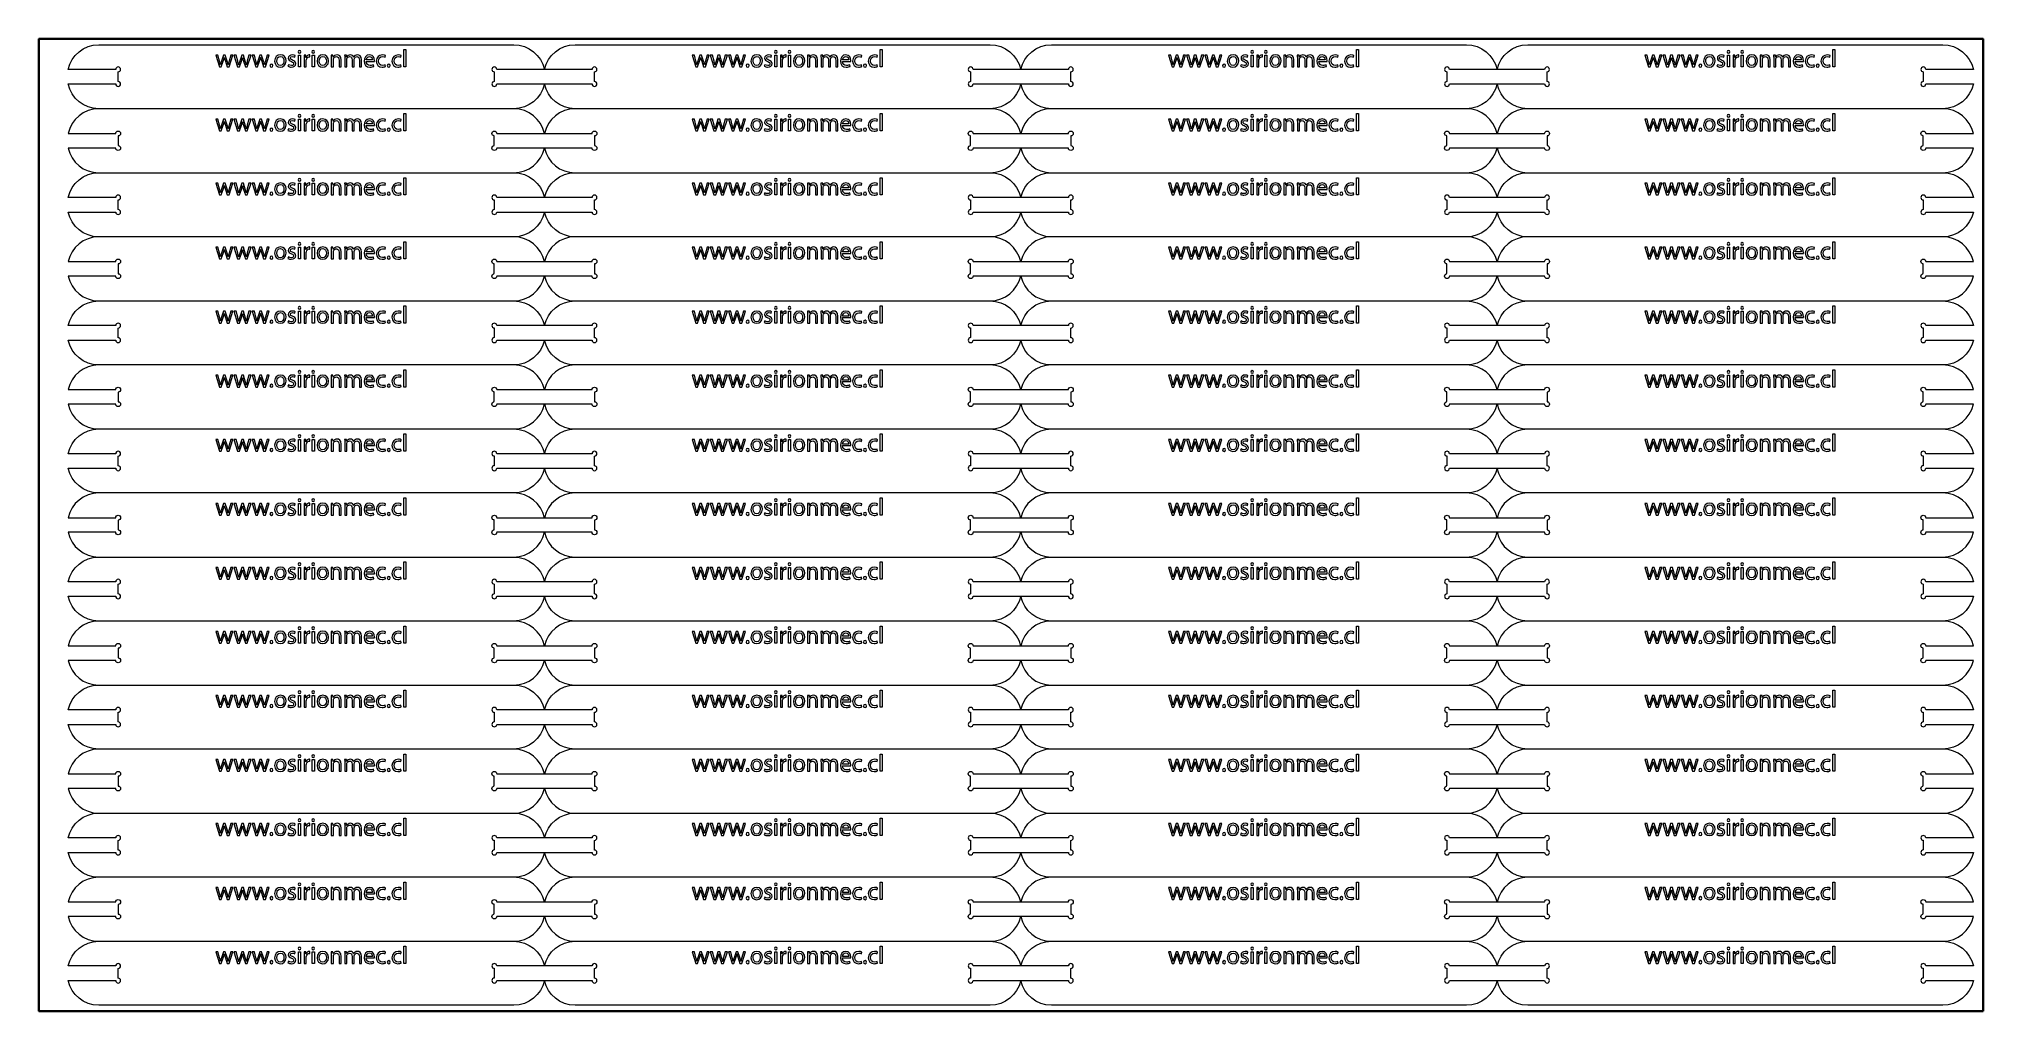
# Model space of a CAD drawing. Header units: inches. Extents: x 4400 to 4800, y 4100 to 4300.
import ezdxf

# ---------------------------------------------------------------- set-up
doc = ezdxf.new("R2010")
doc.units = ezdxf.units.IN
doc.header["$MEASUREMENT"] = 0
doc.layers.add('Capa 1', color=7, linetype='Continuous')

# ---------------------------------------------------------------- blocks, each defined once
blk = doc.blocks.new('block 2')
at = {"layer": 'Capa 1', "color": 1, "lineweight": 9, "true_color": 0xff0000}
for points in [[(4453.4, 4294.24), (4453.4, 4296.66), (4453.84, 4296.66), (4453.84, 4294.24), (4453.4, 4294.24)], [(4456.23, 4294.24), (4456.23, 4296.66), (4456.67, 4296.66), (4456.67, 4294.24), (4456.23, 4294.24)], [(4475.06, 4297.79), (4475.49, 4297.79), (4475.49, 4294.24), (4475.06, 4294.24), (4475.06, 4297.79)]]:
    blk.add_lwpolyline(points, dxfattribs=at)
for points, knots in [([(4436.85, 4296.66), (4436.85, 4296.66), (4437.17, 4295.43), (4437.17, 4295.43), (4437.24, 4295.16), (4437.31, 4294.91), (4437.35, 4294.66), (4437.35, 4294.66), (4437.37, 4294.66), (4437.37, 4294.66), (4437.42, 4294.91), (4437.5, 4295.17), (4437.58, 4295.43), (4437.58, 4295.43), (4437.98, 4296.66), (4437.98, 4296.66), (4437.98, 4296.66), (4438.35, 4296.66), (4438.35, 4296.66), (4438.35, 4296.66), (4438.72, 4295.45), (4438.72, 4295.45), (4438.81, 4295.16), (4438.88, 4294.91), (4438.94, 4294.66), (4438.94, 4294.66), (4438.95, 4294.66), (4438.95, 4294.66), (4438.99, 4294.91), (4439.06, 4295.16), (4439.14, 4295.45), (4439.14, 4295.45), (4439.48, 4296.66), (4439.48, 4296.66), (4439.48, 4296.66), (4439.92, 4296.66), (4439.92, 4296.66), (4439.92, 4296.66), (4439.14, 4294.24), (4439.14, 4294.24), (4439.14, 4294.24), (4438.74, 4294.24), (4438.74, 4294.24), (4438.74, 4294.24), (4438.37, 4295.4), (4438.37, 4295.4), (4438.28, 4295.67), (4438.21, 4295.91), (4438.15, 4296.19), (4438.15, 4296.19), (4438.14, 4296.19), (4438.14, 4296.19), (4438.08, 4295.9), (4438.01, 4295.65), (4437.92, 4295.39), (4437.92, 4295.39), (4437.53, 4294.24), (4437.53, 4294.24), (4437.53, 4294.24), (4437.13, 4294.24), (4437.13, 4294.24), (4437.13, 4294.24), (4436.4, 4296.66), (4436.4, 4296.66), (4436.4, 4296.66), (4436.85, 4296.66), (4436.85, 4296.66)], [0, 0, 0, 0, 1, 1, 1, 2, 2, 2, 3, 3, 3, 4, 4, 4, 5, 5, 5, 6, 6, 6, 7, 7, 7, 8, 8, 8, 9, 9, 9, 10, 10, 10, 11, 11, 11, 12, 12, 12, 13, 13, 13, 14, 14, 14, 15, 15, 15, 16, 16, 16, 17, 17, 17, 18, 18, 18, 19, 19, 19, 20, 20, 20, 21, 21, 21, 22, 22, 22, 22]), ([(4440.59, 4296.66), (4440.59, 4296.66), (4440.91, 4295.43), (4440.91, 4295.43), (4440.98, 4295.16), (4441.05, 4294.91), (4441.09, 4294.66), (4441.09, 4294.66), (4441.11, 4294.66), (4441.11, 4294.66), (4441.16, 4294.91), (4441.24, 4295.17), (4441.32, 4295.43), (4441.32, 4295.43), (4441.72, 4296.66), (4441.72, 4296.66), (4441.72, 4296.66), (4442.09, 4296.66), (4442.09, 4296.66), (4442.09, 4296.66), (4442.46, 4295.45), (4442.46, 4295.45), (4442.55, 4295.16), (4442.62, 4294.91), (4442.68, 4294.66), (4442.68, 4294.66), (4442.69, 4294.66), (4442.69, 4294.66), (4442.73, 4294.91), (4442.8, 4295.16), (4442.88, 4295.45), (4442.88, 4295.45), (4443.22, 4296.66), (4443.22, 4296.66), (4443.22, 4296.66), (4443.66, 4296.66), (4443.66, 4296.66), (4443.66, 4296.66), (4442.88, 4294.24), (4442.88, 4294.24), (4442.88, 4294.24), (4442.48, 4294.24), (4442.48, 4294.24), (4442.48, 4294.24), (4442.11, 4295.4), (4442.11, 4295.4), (4442.02, 4295.67), (4441.95, 4295.91), (4441.89, 4296.19), (4441.89, 4296.19), (4441.88, 4296.19), (4441.88, 4296.19), (4441.82, 4295.9), (4441.75, 4295.65), (4441.66, 4295.39), (4441.66, 4295.39), (4441.27, 4294.24), (4441.27, 4294.24), (4441.27, 4294.24), (4440.87, 4294.24), (4440.87, 4294.24), (4440.87, 4294.24), (4440.14, 4296.66), (4440.14, 4296.66), (4440.14, 4296.66), (4440.59, 4296.66), (4440.59, 4296.66)], [0, 0, 0, 0, 1, 1, 1, 2, 2, 2, 3, 3, 3, 4, 4, 4, 5, 5, 5, 6, 6, 6, 7, 7, 7, 8, 8, 8, 9, 9, 9, 10, 10, 10, 11, 11, 11, 12, 12, 12, 13, 13, 13, 14, 14, 14, 15, 15, 15, 16, 16, 16, 17, 17, 17, 18, 18, 18, 19, 19, 19, 20, 20, 20, 21, 21, 21, 22, 22, 22, 22]), ([(4444.33, 4296.66), (4444.33, 4296.66), (4444.65, 4295.43), (4444.65, 4295.43), (4444.72, 4295.16), (4444.79, 4294.91), (4444.83, 4294.66), (4444.83, 4294.66), (4444.85, 4294.66), (4444.85, 4294.66), (4444.9, 4294.91), (4444.98, 4295.17), (4445.06, 4295.43), (4445.06, 4295.43), (4445.46, 4296.66), (4445.46, 4296.66), (4445.46, 4296.66), (4445.83, 4296.66), (4445.83, 4296.66), (4445.83, 4296.66), (4446.2, 4295.45), (4446.2, 4295.45), (4446.29, 4295.16), (4446.36, 4294.91), (4446.42, 4294.66), (4446.42, 4294.66), (4446.43, 4294.66), (4446.43, 4294.66), (4446.47, 4294.91), (4446.54, 4295.16), (4446.62, 4295.45), (4446.62, 4295.45), (4446.96, 4296.66), (4446.96, 4296.66), (4446.96, 4296.66), (4447.4, 4296.66), (4447.4, 4296.66), (4447.4, 4296.66), (4446.62, 4294.24), (4446.62, 4294.24), (4446.62, 4294.24), (4446.22, 4294.24), (4446.22, 4294.24), (4446.22, 4294.24), (4445.85, 4295.4), (4445.85, 4295.4), (4445.76, 4295.67), (4445.69, 4295.91), (4445.63, 4296.19), (4445.63, 4296.19), (4445.62, 4296.19), (4445.62, 4296.19), (4445.56, 4295.9), (4445.49, 4295.65), (4445.4, 4295.39), (4445.4, 4295.39), (4445.01, 4294.24), (4445.01, 4294.24), (4445.01, 4294.24), (4444.61, 4294.24), (4444.61, 4294.24), (4444.61, 4294.24), (4443.88, 4296.66), (4443.88, 4296.66), (4443.88, 4296.66), (4444.33, 4296.66), (4444.33, 4296.66)], [0, 0, 0, 0, 1, 1, 1, 2, 2, 2, 3, 3, 3, 4, 4, 4, 5, 5, 5, 6, 6, 6, 7, 7, 7, 8, 8, 8, 9, 9, 9, 10, 10, 10, 11, 11, 11, 12, 12, 12, 13, 13, 13, 14, 14, 14, 15, 15, 15, 16, 16, 16, 17, 17, 17, 18, 18, 18, 19, 19, 19, 20, 20, 20, 21, 21, 21, 22, 22, 22, 22]), ([(4450.87, 4295.47), (4450.87, 4294.58), (4450.25, 4294.19), (4449.66, 4294.19), (4449.01, 4294.19), (4448.5, 4294.67), (4448.5, 4295.43), (4448.5, 4296.24), (4449.03, 4296.72), (4449.7, 4296.72), (4450.4, 4296.72), (4450.87, 4296.21), (4450.87, 4295.47)], [0, 0, 0, 0, 1, 1, 1, 2, 2, 2, 3, 3, 3, 4, 4, 4, 4]), ([(4448.95, 4295.45), (4448.95, 4294.92), (4449.25, 4294.52), (4449.68, 4294.52), (4450.1, 4294.52), (4450.42, 4294.91), (4450.42, 4295.46), (4450.42, 4295.87), (4450.21, 4296.39), (4449.69, 4296.39), (4449.17, 4296.39), (4448.95, 4295.91), (4448.95, 4295.45)], [0, 0, 0, 0, 1, 1, 1, 2, 2, 2, 3, 3, 3, 4, 4, 4, 4]), ([(4451.36, 4294.69), (4451.49, 4294.61), (4451.72, 4294.52), (4451.94, 4294.52), (4452.26, 4294.52), (4452.41, 4294.68), (4452.41, 4294.88), (4452.41, 4295.09), (4452.29, 4295.2), (4451.96, 4295.32), (4451.53, 4295.48), (4451.32, 4295.72), (4451.32, 4296.01), (4451.32, 4296.4), (4451.64, 4296.72), (4452.16, 4296.72), (4452.4, 4296.72), (4452.62, 4296.65), (4452.75, 4296.57), (4452.75, 4296.57), (4452.64, 4296.25), (4452.64, 4296.25), (4452.55, 4296.31), (4452.37, 4296.39), (4452.15, 4296.39), (4451.89, 4296.39), (4451.74, 4296.24), (4451.74, 4296.06), (4451.74, 4295.86), (4451.89, 4295.77), (4452.2, 4295.65), (4452.62, 4295.49), (4452.84, 4295.28), (4452.84, 4294.92), (4452.84, 4294.49), (4452.51, 4294.19), (4451.93, 4294.19), (4451.67, 4294.19), (4451.42, 4294.26), (4451.25, 4294.36), (4451.25, 4294.36), (4451.36, 4294.69), (4451.36, 4294.69)], [0, 0, 0, 0, 1, 1, 1, 2, 2, 2, 3, 3, 3, 4, 4, 4, 5, 5, 5, 6, 6, 6, 7, 7, 7, 8, 8, 8, 9, 9, 9, 10, 10, 10, 11, 11, 11, 12, 12, 12, 13, 13, 13, 14, 14, 14, 14]), ([(4453.89, 4297.34), (4453.9, 4297.19), (4453.79, 4297.07), (4453.61, 4297.07), (4453.46, 4297.07), (4453.35, 4297.19), (4453.35, 4297.34), (4453.35, 4297.5), (4453.46, 4297.62), (4453.62, 4297.62), (4453.79, 4297.62), (4453.89, 4297.5), (4453.89, 4297.34)], [0, 0, 0, 0, 1, 1, 1, 2, 2, 2, 3, 3, 3, 4, 4, 4, 4]), ([(4454.57, 4295.91), (4454.57, 4296.19), (4454.57, 4296.44), (4454.55, 4296.66), (4454.55, 4296.66), (4454.94, 4296.66), (4454.94, 4296.66), (4454.94, 4296.66), (4454.95, 4296.19), (4454.95, 4296.19), (4454.95, 4296.19), (4454.97, 4296.19), (4454.97, 4296.19), (4455.08, 4296.51), (4455.35, 4296.72), (4455.64, 4296.72), (4455.69, 4296.72), (4455.73, 4296.71), (4455.77, 4296.7), (4455.77, 4296.7), (4455.77, 4296.29), (4455.77, 4296.29), (4455.72, 4296.3), (4455.68, 4296.3), (4455.62, 4296.3), (4455.31, 4296.3), (4455.09, 4296.07), (4455.03, 4295.74), (4455.02, 4295.68), (4455.01, 4295.61), (4455.01, 4295.53), (4455.01, 4295.53), (4455.01, 4294.24), (4455.01, 4294.24), (4455.01, 4294.24), (4454.57, 4294.24), (4454.57, 4294.24), (4454.57, 4294.24), (4454.57, 4295.91), (4454.57, 4295.91)], [0, 0, 0, 0, 1, 1, 1, 2, 2, 2, 3, 3, 3, 4, 4, 4, 5, 5, 5, 6, 6, 6, 7, 7, 7, 8, 8, 8, 9, 9, 9, 10, 10, 10, 11, 11, 11, 12, 12, 12, 13, 13, 13, 13]), ([(4456.72, 4297.34), (4456.72, 4297.19), (4456.61, 4297.07), (4456.43, 4297.07), (4456.28, 4297.07), (4456.17, 4297.19), (4456.17, 4297.34), (4456.17, 4297.5), (4456.29, 4297.62), (4456.44, 4297.62), (4456.61, 4297.62), (4456.72, 4297.5), (4456.72, 4297.34)], [0, 0, 0, 0, 1, 1, 1, 2, 2, 2, 3, 3, 3, 4, 4, 4, 4]), ([(4459.59, 4295.47), (4459.59, 4294.58), (4458.97, 4294.19), (4458.38, 4294.19), (4457.73, 4294.19), (4457.22, 4294.67), (4457.22, 4295.43), (4457.22, 4296.24), (4457.75, 4296.72), (4458.42, 4296.72), (4459.12, 4296.72), (4459.59, 4296.21), (4459.59, 4295.47)], [0, 0, 0, 0, 1, 1, 1, 2, 2, 2, 3, 3, 3, 4, 4, 4, 4]), ([(4457.66, 4295.45), (4457.66, 4294.92), (4457.97, 4294.52), (4458.4, 4294.52), (4458.82, 4294.52), (4459.14, 4294.91), (4459.14, 4295.46), (4459.14, 4295.87), (4458.93, 4296.39), (4458.41, 4296.39), (4457.89, 4296.39), (4457.66, 4295.91), (4457.66, 4295.45)], [0, 0, 0, 0, 1, 1, 1, 2, 2, 2, 3, 3, 3, 4, 4, 4, 4]), ([(4460.14, 4296.01), (4460.14, 4296.26), (4460.13, 4296.46), (4460.12, 4296.66), (4460.12, 4296.66), (4460.51, 4296.66), (4460.51, 4296.66), (4460.51, 4296.66), (4460.53, 4296.26), (4460.53, 4296.26), (4460.53, 4296.26), (4460.54, 4296.26), (4460.54, 4296.26), (4460.67, 4296.49), (4460.95, 4296.72), (4461.35, 4296.72), (4461.68, 4296.72), (4462.2, 4296.52), (4462.2, 4295.69), (4462.2, 4295.69), (4462.2, 4294.24), (4462.2, 4294.24), (4462.2, 4294.24), (4461.76, 4294.24), (4461.76, 4294.24), (4461.76, 4294.24), (4461.76, 4295.64), (4461.76, 4295.64), (4461.76, 4296.03), (4461.62, 4296.35), (4461.2, 4296.35), (4460.91, 4296.35), (4460.69, 4296.15), (4460.61, 4295.9), (4460.59, 4295.85), (4460.58, 4295.77), (4460.58, 4295.7), (4460.58, 4295.7), (4460.58, 4294.24), (4460.58, 4294.24), (4460.58, 4294.24), (4460.14, 4294.24), (4460.14, 4294.24), (4460.14, 4294.24), (4460.14, 4296.01), (4460.14, 4296.01)], [0, 0, 0, 0, 1, 1, 1, 2, 2, 2, 3, 3, 3, 4, 4, 4, 5, 5, 5, 6, 6, 6, 7, 7, 7, 8, 8, 8, 9, 9, 9, 10, 10, 10, 11, 11, 11, 12, 12, 12, 13, 13, 13, 14, 14, 14, 15, 15, 15, 15]), ([(4462.92, 4296.01), (4462.92, 4296.26), (4462.91, 4296.46), (4462.9, 4296.66), (4462.9, 4296.66), (4463.28, 4296.66), (4463.28, 4296.66), (4463.28, 4296.66), (4463.3, 4296.27), (4463.3, 4296.27), (4463.3, 4296.27), (4463.32, 4296.27), (4463.32, 4296.27), (4463.45, 4296.5), (4463.68, 4296.72), (4464.08, 4296.72), (4464.41, 4296.72), (4464.66, 4296.52), (4464.76, 4296.23), (4464.76, 4296.23), (4464.77, 4296.23), (4464.77, 4296.23), (4464.85, 4296.37), (4464.94, 4296.47), (4465.04, 4296.55), (4465.19, 4296.66), (4465.35, 4296.72), (4465.58, 4296.72), (4465.9, 4296.72), (4466.37, 4296.51), (4466.37, 4295.67), (4466.37, 4295.67), (4466.37, 4294.24), (4466.37, 4294.24), (4466.37, 4294.24), (4465.94, 4294.24), (4465.94, 4294.24), (4465.94, 4294.24), (4465.94, 4295.61), (4465.94, 4295.61), (4465.94, 4296.08), (4465.77, 4296.36), (4465.42, 4296.36), (4465.17, 4296.36), (4464.97, 4296.17), (4464.9, 4295.96), (4464.88, 4295.9), (4464.86, 4295.82), (4464.86, 4295.74), (4464.86, 4295.74), (4464.86, 4294.24), (4464.86, 4294.24), (4464.86, 4294.24), (4464.43, 4294.24), (4464.43, 4294.24), (4464.43, 4294.24), (4464.43, 4295.69), (4464.43, 4295.69), (4464.43, 4296.08), (4464.26, 4296.36), (4463.93, 4296.36), (4463.65, 4296.36), (4463.45, 4296.14), (4463.38, 4295.92), (4463.36, 4295.85), (4463.35, 4295.78), (4463.35, 4295.7), (4463.35, 4295.7), (4463.35, 4294.24), (4463.35, 4294.24), (4463.35, 4294.24), (4462.92, 4294.24), (4462.92, 4294.24), (4462.92, 4294.24), (4462.92, 4296.01), (4462.92, 4296.01)], [0, 0, 0, 0, 1, 1, 1, 2, 2, 2, 3, 3, 3, 4, 4, 4, 5, 5, 5, 6, 6, 6, 7, 7, 7, 8, 8, 8, 9, 9, 9, 10, 10, 10, 11, 11, 11, 12, 12, 12, 13, 13, 13, 14, 14, 14, 15, 15, 15, 16, 16, 16, 17, 17, 17, 18, 18, 18, 19, 19, 19, 20, 20, 20, 21, 21, 21, 22, 22, 22, 23, 23, 23, 24, 24, 24, 25, 25, 25, 25]), ([(4467.33, 4295.37), (4467.34, 4294.78), (4467.72, 4294.53), (4468.16, 4294.53), (4468.48, 4294.53), (4468.67, 4294.59), (4468.83, 4294.66), (4468.83, 4294.66), (4468.91, 4294.34), (4468.91, 4294.34), (4468.75, 4294.27), (4468.49, 4294.19), (4468.1, 4294.19), (4467.35, 4294.19), (4466.91, 4294.68), (4466.91, 4295.41), (4466.91, 4296.14), (4467.34, 4296.72), (4468.05, 4296.72), (4468.84, 4296.72), (4469.05, 4296.02), (4469.05, 4295.58), (4469.05, 4295.49), (4469.04, 4295.42), (4469.03, 4295.37), (4469.03, 4295.37), (4467.33, 4295.37), (4467.33, 4295.37)], [0, 0, 0, 0, 1, 1, 1, 2, 2, 2, 3, 3, 3, 4, 4, 4, 5, 5, 5, 6, 6, 6, 7, 7, 7, 8, 8, 8, 9, 9, 9, 9]), ([(4468.62, 4295.69), (4468.63, 4295.97), (4468.51, 4296.4), (4468.01, 4296.4), (4467.57, 4296.4), (4467.37, 4295.99), (4467.33, 4295.69), (4467.33, 4295.69), (4468.62, 4295.69), (4468.62, 4295.69)], [0, 0, 0, 0, 1, 1, 1, 2, 2, 2, 3, 3, 3, 3]), ([(4471.32, 4294.33), (4471.2, 4294.27), (4470.95, 4294.19), (4470.62, 4294.19), (4469.89, 4294.19), (4469.42, 4294.69), (4469.42, 4295.43), (4469.42, 4296.17), (4469.92, 4296.71), (4470.72, 4296.71), (4470.97, 4296.71), (4471.21, 4296.65), (4471.33, 4296.59), (4471.33, 4296.59), (4471.23, 4296.25), (4471.23, 4296.25), (4471.12, 4296.31), (4470.96, 4296.36), (4470.72, 4296.36), (4470.16, 4296.36), (4469.86, 4295.95), (4469.86, 4295.45), (4469.86, 4294.89), (4470.22, 4294.54), (4470.7, 4294.54), (4470.95, 4294.54), (4471.12, 4294.61), (4471.24, 4294.66), (4471.24, 4294.66), (4471.32, 4294.33), (4471.32, 4294.33)], [0, 0, 0, 0, 1, 1, 1, 2, 2, 2, 3, 3, 3, 4, 4, 4, 5, 5, 5, 6, 6, 6, 7, 7, 7, 8, 8, 8, 9, 9, 9, 10, 10, 10, 10]), ([(4474.54, 4294.33), (4474.43, 4294.27), (4474.17, 4294.19), (4473.85, 4294.19), (4473.12, 4294.19), (4472.64, 4294.69), (4472.64, 4295.43), (4472.64, 4296.17), (4473.15, 4296.71), (4473.94, 4296.71), (4474.2, 4296.71), (4474.43, 4296.65), (4474.55, 4296.59), (4474.55, 4296.59), (4474.45, 4296.25), (4474.45, 4296.25), (4474.34, 4296.31), (4474.18, 4296.36), (4473.94, 4296.36), (4473.38, 4296.36), (4473.08, 4295.95), (4473.08, 4295.45), (4473.08, 4294.89), (4473.45, 4294.54), (4473.93, 4294.54), (4474.18, 4294.54), (4474.34, 4294.61), (4474.47, 4294.66), (4474.47, 4294.66), (4474.54, 4294.33), (4474.54, 4294.33)], [0, 0, 0, 0, 1, 1, 1, 2, 2, 2, 3, 3, 3, 4, 4, 4, 5, 5, 5, 6, 6, 6, 7, 7, 7, 8, 8, 8, 9, 9, 9, 10, 10, 10, 10]), ([(4447.54, 4294.5), (4447.54, 4294.69), (4447.66, 4294.82), (4447.84, 4294.82), (4448.01, 4294.82), (4448.13, 4294.69), (4448.13, 4294.5), (4448.13, 4294.32), (4448.02, 4294.19), (4447.83, 4294.19), (4447.66, 4294.19), (4447.54, 4294.32), (4447.54, 4294.5)], [0, 0, 0, 0, 1, 1, 1, 2, 2, 2, 3, 3, 3, 4, 4, 4, 4]), ([(4471.68, 4294.5), (4471.68, 4294.69), (4471.8, 4294.82), (4471.98, 4294.82), (4472.15, 4294.82), (4472.27, 4294.69), (4472.27, 4294.5), (4472.27, 4294.32), (4472.15, 4294.19), (4471.97, 4294.19), (4471.79, 4294.19), (4471.68, 4294.32), (4471.68, 4294.5)], [0, 0, 0, 0, 1, 1, 1, 2, 2, 2, 3, 3, 3, 4, 4, 4, 4])]:
    blk.add_open_spline(points, degree=3, knots=knots, dxfattribs=at)
blk = doc.blocks.new('block 3')
at = {"layer": 'Capa 1', "color": 1, "lineweight": 9, "true_color": 0xff0000}
for points in [[(4475.06, 4284.62), (4475.49, 4284.62), (4475.49, 4281.07), (4475.06, 4281.07), (4475.06, 4284.62)], [(4453.4, 4281.07), (4453.4, 4283.49), (4453.84, 4283.49), (4453.84, 4281.07), (4453.4, 4281.07)], [(4456.23, 4281.07), (4456.23, 4283.49), (4456.67, 4283.49), (4456.67, 4281.07), (4456.23, 4281.07)]]:
    blk.add_lwpolyline(points, dxfattribs=at)
for points, knots in [([(4453.89, 4284.17), (4453.9, 4284.02), (4453.79, 4283.9), (4453.61, 4283.9), (4453.46, 4283.9), (4453.35, 4284.02), (4453.35, 4284.17), (4453.35, 4284.32), (4453.46, 4284.44), (4453.62, 4284.44), (4453.79, 4284.44), (4453.89, 4284.32), (4453.89, 4284.17)], [0, 0, 0, 0, 1, 1, 1, 2, 2, 2, 3, 3, 3, 4, 4, 4, 4]), ([(4456.72, 4284.17), (4456.72, 4284.02), (4456.61, 4283.9), (4456.43, 4283.9), (4456.28, 4283.9), (4456.17, 4284.02), (4456.17, 4284.17), (4456.17, 4284.32), (4456.29, 4284.44), (4456.44, 4284.44), (4456.61, 4284.44), (4456.72, 4284.32), (4456.72, 4284.17)], [0, 0, 0, 0, 1, 1, 1, 2, 2, 2, 3, 3, 3, 4, 4, 4, 4]), ([(4436.85, 4283.49), (4436.85, 4283.49), (4437.17, 4282.26), (4437.17, 4282.26), (4437.24, 4281.99), (4437.31, 4281.74), (4437.35, 4281.49), (4437.35, 4281.49), (4437.37, 4281.49), (4437.37, 4281.49), (4437.42, 4281.73), (4437.5, 4281.99), (4437.58, 4282.25), (4437.58, 4282.25), (4437.98, 4283.49), (4437.98, 4283.49), (4437.98, 4283.49), (4438.35, 4283.49), (4438.35, 4283.49), (4438.35, 4283.49), (4438.72, 4282.28), (4438.72, 4282.28), (4438.81, 4281.99), (4438.88, 4281.73), (4438.94, 4281.49), (4438.94, 4281.49), (4438.95, 4281.49), (4438.95, 4281.49), (4438.99, 4281.73), (4439.06, 4281.99), (4439.14, 4282.27), (4439.14, 4282.27), (4439.48, 4283.49), (4439.48, 4283.49), (4439.48, 4283.49), (4439.92, 4283.49), (4439.92, 4283.49), (4439.92, 4283.49), (4439.14, 4281.07), (4439.14, 4281.07), (4439.14, 4281.07), (4438.74, 4281.07), (4438.74, 4281.07), (4438.74, 4281.07), (4438.37, 4282.22), (4438.37, 4282.22), (4438.28, 4282.49), (4438.21, 4282.73), (4438.15, 4283.02), (4438.15, 4283.02), (4438.14, 4283.02), (4438.14, 4283.02), (4438.08, 4282.73), (4438.01, 4282.48), (4437.92, 4282.22), (4437.92, 4282.22), (4437.53, 4281.07), (4437.53, 4281.07), (4437.53, 4281.07), (4437.13, 4281.07), (4437.13, 4281.07), (4437.13, 4281.07), (4436.4, 4283.49), (4436.4, 4283.49), (4436.4, 4283.49), (4436.85, 4283.49), (4436.85, 4283.49)], [0, 0, 0, 0, 1, 1, 1, 2, 2, 2, 3, 3, 3, 4, 4, 4, 5, 5, 5, 6, 6, 6, 7, 7, 7, 8, 8, 8, 9, 9, 9, 10, 10, 10, 11, 11, 11, 12, 12, 12, 13, 13, 13, 14, 14, 14, 15, 15, 15, 16, 16, 16, 17, 17, 17, 18, 18, 18, 19, 19, 19, 20, 20, 20, 21, 21, 21, 22, 22, 22, 22]), ([(4440.59, 4283.49), (4440.59, 4283.49), (4440.91, 4282.26), (4440.91, 4282.26), (4440.98, 4281.99), (4441.05, 4281.74), (4441.09, 4281.49), (4441.09, 4281.49), (4441.11, 4281.49), (4441.11, 4281.49), (4441.16, 4281.73), (4441.24, 4281.99), (4441.32, 4282.25), (4441.32, 4282.25), (4441.72, 4283.49), (4441.72, 4283.49), (4441.72, 4283.49), (4442.09, 4283.49), (4442.09, 4283.49), (4442.09, 4283.49), (4442.46, 4282.28), (4442.46, 4282.28), (4442.55, 4281.99), (4442.62, 4281.73), (4442.68, 4281.49), (4442.68, 4281.49), (4442.69, 4281.49), (4442.69, 4281.49), (4442.73, 4281.73), (4442.8, 4281.99), (4442.88, 4282.27), (4442.88, 4282.27), (4443.22, 4283.49), (4443.22, 4283.49), (4443.22, 4283.49), (4443.66, 4283.49), (4443.66, 4283.49), (4443.66, 4283.49), (4442.88, 4281.07), (4442.88, 4281.07), (4442.88, 4281.07), (4442.48, 4281.07), (4442.48, 4281.07), (4442.48, 4281.07), (4442.11, 4282.22), (4442.11, 4282.22), (4442.02, 4282.49), (4441.95, 4282.73), (4441.89, 4283.02), (4441.89, 4283.02), (4441.88, 4283.02), (4441.88, 4283.02), (4441.82, 4282.73), (4441.75, 4282.48), (4441.66, 4282.22), (4441.66, 4282.22), (4441.27, 4281.07), (4441.27, 4281.07), (4441.27, 4281.07), (4440.87, 4281.07), (4440.87, 4281.07), (4440.87, 4281.07), (4440.14, 4283.49), (4440.14, 4283.49), (4440.14, 4283.49), (4440.59, 4283.49), (4440.59, 4283.49)], [0, 0, 0, 0, 1, 1, 1, 2, 2, 2, 3, 3, 3, 4, 4, 4, 5, 5, 5, 6, 6, 6, 7, 7, 7, 8, 8, 8, 9, 9, 9, 10, 10, 10, 11, 11, 11, 12, 12, 12, 13, 13, 13, 14, 14, 14, 15, 15, 15, 16, 16, 16, 17, 17, 17, 18, 18, 18, 19, 19, 19, 20, 20, 20, 21, 21, 21, 22, 22, 22, 22]), ([(4444.33, 4283.49), (4444.33, 4283.49), (4444.65, 4282.26), (4444.65, 4282.26), (4444.72, 4281.99), (4444.79, 4281.74), (4444.83, 4281.49), (4444.83, 4281.49), (4444.85, 4281.49), (4444.85, 4281.49), (4444.9, 4281.73), (4444.98, 4281.99), (4445.06, 4282.25), (4445.06, 4282.25), (4445.46, 4283.49), (4445.46, 4283.49), (4445.46, 4283.49), (4445.83, 4283.49), (4445.83, 4283.49), (4445.83, 4283.49), (4446.2, 4282.28), (4446.2, 4282.28), (4446.29, 4281.99), (4446.36, 4281.73), (4446.42, 4281.49), (4446.42, 4281.49), (4446.43, 4281.49), (4446.43, 4281.49), (4446.47, 4281.73), (4446.54, 4281.99), (4446.62, 4282.27), (4446.62, 4282.27), (4446.96, 4283.49), (4446.96, 4283.49), (4446.96, 4283.49), (4447.4, 4283.49), (4447.4, 4283.49), (4447.4, 4283.49), (4446.62, 4281.07), (4446.62, 4281.07), (4446.62, 4281.07), (4446.22, 4281.07), (4446.22, 4281.07), (4446.22, 4281.07), (4445.85, 4282.22), (4445.85, 4282.22), (4445.76, 4282.49), (4445.69, 4282.73), (4445.63, 4283.02), (4445.63, 4283.02), (4445.62, 4283.02), (4445.62, 4283.02), (4445.56, 4282.73), (4445.49, 4282.48), (4445.4, 4282.22), (4445.4, 4282.22), (4445.01, 4281.07), (4445.01, 4281.07), (4445.01, 4281.07), (4444.61, 4281.07), (4444.61, 4281.07), (4444.61, 4281.07), (4443.88, 4283.49), (4443.88, 4283.49), (4443.88, 4283.49), (4444.33, 4283.49), (4444.33, 4283.49)], [0, 0, 0, 0, 1, 1, 1, 2, 2, 2, 3, 3, 3, 4, 4, 4, 5, 5, 5, 6, 6, 6, 7, 7, 7, 8, 8, 8, 9, 9, 9, 10, 10, 10, 11, 11, 11, 12, 12, 12, 13, 13, 13, 14, 14, 14, 15, 15, 15, 16, 16, 16, 17, 17, 17, 18, 18, 18, 19, 19, 19, 20, 20, 20, 21, 21, 21, 22, 22, 22, 22]), ([(4447.54, 4281.33), (4447.54, 4281.51), (4447.66, 4281.64), (4447.84, 4281.64), (4448.01, 4281.64), (4448.13, 4281.51), (4448.13, 4281.33), (4448.13, 4281.15), (4448.02, 4281.01), (4447.83, 4281.01), (4447.66, 4281.01), (4447.54, 4281.15), (4447.54, 4281.33)], [0, 0, 0, 0, 1, 1, 1, 2, 2, 2, 3, 3, 3, 4, 4, 4, 4]), ([(4450.87, 4282.3), (4450.87, 4281.4), (4450.25, 4281.01), (4449.66, 4281.01), (4449.01, 4281.01), (4448.5, 4281.49), (4448.5, 4282.26), (4448.5, 4283.07), (4449.03, 4283.54), (4449.7, 4283.54), (4450.4, 4283.54), (4450.87, 4283.04), (4450.87, 4282.3)], [0, 0, 0, 0, 1, 1, 1, 2, 2, 2, 3, 3, 3, 4, 4, 4, 4]), ([(4448.95, 4282.27), (4448.95, 4281.74), (4449.25, 4281.34), (4449.68, 4281.34), (4450.1, 4281.34), (4450.42, 4281.74), (4450.42, 4282.28), (4450.42, 4282.69), (4450.21, 4283.21), (4449.69, 4283.21), (4449.17, 4283.21), (4448.95, 4282.73), (4448.95, 4282.27)], [0, 0, 0, 0, 1, 1, 1, 2, 2, 2, 3, 3, 3, 4, 4, 4, 4]), ([(4451.36, 4281.52), (4451.49, 4281.43), (4451.72, 4281.34), (4451.94, 4281.34), (4452.26, 4281.34), (4452.41, 4281.5), (4452.41, 4281.7), (4452.41, 4281.91), (4452.29, 4282.03), (4451.96, 4282.15), (4451.53, 4282.3), (4451.32, 4282.54), (4451.32, 4282.83), (4451.32, 4283.22), (4451.64, 4283.54), (4452.16, 4283.54), (4452.4, 4283.54), (4452.62, 4283.47), (4452.75, 4283.39), (4452.75, 4283.39), (4452.64, 4283.07), (4452.64, 4283.07), (4452.55, 4283.13), (4452.37, 4283.21), (4452.15, 4283.21), (4451.89, 4283.21), (4451.74, 4283.06), (4451.74, 4282.88), (4451.74, 4282.68), (4451.89, 4282.59), (4452.2, 4282.47), (4452.62, 4282.31), (4452.84, 4282.1), (4452.84, 4281.74), (4452.84, 4281.32), (4452.51, 4281.02), (4451.93, 4281.02), (4451.67, 4281.02), (4451.42, 4281.08), (4451.25, 4281.18), (4451.25, 4281.18), (4451.36, 4281.52), (4451.36, 4281.52)], [0, 0, 0, 0, 1, 1, 1, 2, 2, 2, 3, 3, 3, 4, 4, 4, 5, 5, 5, 6, 6, 6, 7, 7, 7, 8, 8, 8, 9, 9, 9, 10, 10, 10, 11, 11, 11, 12, 12, 12, 13, 13, 13, 14, 14, 14, 14]), ([(4454.57, 4282.73), (4454.57, 4283.02), (4454.57, 4283.26), (4454.55, 4283.49), (4454.55, 4283.49), (4454.94, 4283.49), (4454.94, 4283.49), (4454.94, 4283.49), (4454.95, 4283.01), (4454.95, 4283.01), (4454.95, 4283.01), (4454.97, 4283.01), (4454.97, 4283.01), (4455.08, 4283.34), (4455.35, 4283.54), (4455.64, 4283.54), (4455.69, 4283.54), (4455.73, 4283.54), (4455.77, 4283.53), (4455.77, 4283.53), (4455.77, 4283.11), (4455.77, 4283.11), (4455.72, 4283.12), (4455.68, 4283.13), (4455.62, 4283.13), (4455.31, 4283.13), (4455.09, 4282.89), (4455.03, 4282.56), (4455.02, 4282.5), (4455.01, 4282.43), (4455.01, 4282.36), (4455.01, 4282.36), (4455.01, 4281.07), (4455.01, 4281.07), (4455.01, 4281.07), (4454.57, 4281.07), (4454.57, 4281.07), (4454.57, 4281.07), (4454.57, 4282.73), (4454.57, 4282.73)], [0, 0, 0, 0, 1, 1, 1, 2, 2, 2, 3, 3, 3, 4, 4, 4, 5, 5, 5, 6, 6, 6, 7, 7, 7, 8, 8, 8, 9, 9, 9, 10, 10, 10, 11, 11, 11, 12, 12, 12, 13, 13, 13, 13]), ([(4459.59, 4282.3), (4459.59, 4281.4), (4458.97, 4281.01), (4458.38, 4281.01), (4457.73, 4281.01), (4457.22, 4281.49), (4457.22, 4282.26), (4457.22, 4283.07), (4457.75, 4283.54), (4458.42, 4283.54), (4459.12, 4283.54), (4459.59, 4283.04), (4459.59, 4282.3)], [0, 0, 0, 0, 1, 1, 1, 2, 2, 2, 3, 3, 3, 4, 4, 4, 4]), ([(4457.66, 4282.27), (4457.66, 4281.74), (4457.97, 4281.34), (4458.4, 4281.34), (4458.82, 4281.34), (4459.14, 4281.74), (4459.14, 4282.28), (4459.14, 4282.69), (4458.93, 4283.21), (4458.41, 4283.21), (4457.89, 4283.21), (4457.66, 4282.73), (4457.66, 4282.27)], [0, 0, 0, 0, 1, 1, 1, 2, 2, 2, 3, 3, 3, 4, 4, 4, 4]), ([(4460.14, 4282.83), (4460.14, 4283.08), (4460.13, 4283.29), (4460.12, 4283.49), (4460.12, 4283.49), (4460.51, 4283.49), (4460.51, 4283.49), (4460.51, 4283.49), (4460.53, 4283.09), (4460.53, 4283.09), (4460.53, 4283.09), (4460.54, 4283.09), (4460.54, 4283.09), (4460.67, 4283.32), (4460.95, 4283.54), (4461.35, 4283.54), (4461.68, 4283.54), (4462.2, 4283.34), (4462.2, 4282.51), (4462.2, 4282.51), (4462.2, 4281.07), (4462.2, 4281.07), (4462.2, 4281.07), (4461.76, 4281.07), (4461.76, 4281.07), (4461.76, 4281.07), (4461.76, 4282.46), (4461.76, 4282.46), (4461.76, 4282.85), (4461.62, 4283.18), (4461.2, 4283.18), (4460.91, 4283.18), (4460.69, 4282.97), (4460.61, 4282.73), (4460.59, 4282.67), (4460.58, 4282.6), (4460.58, 4282.52), (4460.58, 4282.52), (4460.58, 4281.07), (4460.58, 4281.07), (4460.58, 4281.07), (4460.14, 4281.07), (4460.14, 4281.07), (4460.14, 4281.07), (4460.14, 4282.83), (4460.14, 4282.83)], [0, 0, 0, 0, 1, 1, 1, 2, 2, 2, 3, 3, 3, 4, 4, 4, 5, 5, 5, 6, 6, 6, 7, 7, 7, 8, 8, 8, 9, 9, 9, 10, 10, 10, 11, 11, 11, 12, 12, 12, 13, 13, 13, 14, 14, 14, 15, 15, 15, 15]), ([(4462.92, 4282.83), (4462.92, 4283.08), (4462.91, 4283.29), (4462.9, 4283.49), (4462.9, 4283.49), (4463.28, 4283.49), (4463.28, 4283.49), (4463.28, 4283.49), (4463.3, 4283.1), (4463.3, 4283.1), (4463.3, 4283.1), (4463.32, 4283.1), (4463.32, 4283.1), (4463.45, 4283.33), (4463.68, 4283.54), (4464.08, 4283.54), (4464.41, 4283.54), (4464.66, 4283.34), (4464.76, 4283.06), (4464.76, 4283.06), (4464.77, 4283.06), (4464.77, 4283.06), (4464.85, 4283.19), (4464.94, 4283.3), (4465.04, 4283.37), (4465.19, 4283.48), (4465.35, 4283.54), (4465.58, 4283.54), (4465.9, 4283.54), (4466.37, 4283.33), (4466.37, 4282.49), (4466.37, 4282.49), (4466.37, 4281.07), (4466.37, 4281.07), (4466.37, 4281.07), (4465.94, 4281.07), (4465.94, 4281.07), (4465.94, 4281.07), (4465.94, 4282.44), (4465.94, 4282.44), (4465.94, 4282.9), (4465.77, 4283.18), (4465.42, 4283.18), (4465.17, 4283.18), (4464.97, 4283), (4464.9, 4282.78), (4464.88, 4282.72), (4464.86, 4282.64), (4464.86, 4282.56), (4464.86, 4282.56), (4464.86, 4281.07), (4464.86, 4281.07), (4464.86, 4281.07), (4464.43, 4281.07), (4464.43, 4281.07), (4464.43, 4281.07), (4464.43, 4282.52), (4464.43, 4282.52), (4464.43, 4282.9), (4464.26, 4283.18), (4463.93, 4283.18), (4463.65, 4283.18), (4463.45, 4282.96), (4463.38, 4282.74), (4463.36, 4282.68), (4463.35, 4282.6), (4463.35, 4282.53), (4463.35, 4282.53), (4463.35, 4281.07), (4463.35, 4281.07), (4463.35, 4281.07), (4462.92, 4281.07), (4462.92, 4281.07), (4462.92, 4281.07), (4462.92, 4282.83), (4462.92, 4282.83)], [0, 0, 0, 0, 1, 1, 1, 2, 2, 2, 3, 3, 3, 4, 4, 4, 5, 5, 5, 6, 6, 6, 7, 7, 7, 8, 8, 8, 9, 9, 9, 10, 10, 10, 11, 11, 11, 12, 12, 12, 13, 13, 13, 14, 14, 14, 15, 15, 15, 16, 16, 16, 17, 17, 17, 18, 18, 18, 19, 19, 19, 20, 20, 20, 21, 21, 21, 22, 22, 22, 23, 23, 23, 24, 24, 24, 25, 25, 25, 25]), ([(4467.33, 4282.2), (4467.34, 4281.6), (4467.72, 4281.36), (4468.16, 4281.36), (4468.48, 4281.36), (4468.67, 4281.41), (4468.83, 4281.48), (4468.83, 4281.48), (4468.91, 4281.17), (4468.91, 4281.17), (4468.75, 4281.1), (4468.49, 4281.02), (4468.1, 4281.02), (4467.35, 4281.02), (4466.91, 4281.51), (4466.91, 4282.24), (4466.91, 4282.97), (4467.34, 4283.54), (4468.05, 4283.54), (4468.84, 4283.54), (4469.05, 4282.85), (4469.05, 4282.4), (4469.05, 4282.31), (4469.04, 4282.24), (4469.03, 4282.2), (4469.03, 4282.2), (4467.33, 4282.2), (4467.33, 4282.2)], [0, 0, 0, 0, 1, 1, 1, 2, 2, 2, 3, 3, 3, 4, 4, 4, 5, 5, 5, 6, 6, 6, 7, 7, 7, 8, 8, 8, 9, 9, 9, 9]), ([(4468.62, 4282.51), (4468.63, 4282.79), (4468.51, 4283.23), (4468.01, 4283.23), (4467.57, 4283.23), (4467.37, 4282.82), (4467.33, 4282.51), (4467.33, 4282.51), (4468.62, 4282.51), (4468.62, 4282.51)], [0, 0, 0, 0, 1, 1, 1, 2, 2, 2, 3, 3, 3, 3]), ([(4471.32, 4281.16), (4471.2, 4281.1), (4470.95, 4281.02), (4470.62, 4281.02), (4469.89, 4281.02), (4469.42, 4281.51), (4469.42, 4282.25), (4469.42, 4283), (4469.92, 4283.54), (4470.72, 4283.54), (4470.97, 4283.54), (4471.21, 4283.47), (4471.33, 4283.41), (4471.33, 4283.41), (4471.23, 4283.07), (4471.23, 4283.07), (4471.12, 4283.13), (4470.96, 4283.19), (4470.72, 4283.19), (4470.16, 4283.19), (4469.86, 4282.78), (4469.86, 4282.27), (4469.86, 4281.71), (4470.22, 4281.37), (4470.7, 4281.37), (4470.95, 4281.37), (4471.12, 4281.43), (4471.24, 4281.49), (4471.24, 4281.49), (4471.32, 4281.16), (4471.32, 4281.16)], [0, 0, 0, 0, 1, 1, 1, 2, 2, 2, 3, 3, 3, 4, 4, 4, 5, 5, 5, 6, 6, 6, 7, 7, 7, 8, 8, 8, 9, 9, 9, 10, 10, 10, 10]), ([(4471.68, 4281.33), (4471.68, 4281.51), (4471.8, 4281.64), (4471.98, 4281.64), (4472.15, 4281.64), (4472.27, 4281.51), (4472.27, 4281.33), (4472.27, 4281.15), (4472.15, 4281.01), (4471.97, 4281.01), (4471.79, 4281.01), (4471.68, 4281.15), (4471.68, 4281.33)], [0, 0, 0, 0, 1, 1, 1, 2, 2, 2, 3, 3, 3, 4, 4, 4, 4]), ([(4474.54, 4281.16), (4474.43, 4281.1), (4474.17, 4281.02), (4473.85, 4281.02), (4473.12, 4281.02), (4472.64, 4281.51), (4472.64, 4282.25), (4472.64, 4283), (4473.15, 4283.54), (4473.94, 4283.54), (4474.2, 4283.54), (4474.43, 4283.47), (4474.55, 4283.41), (4474.55, 4283.41), (4474.45, 4283.07), (4474.45, 4283.07), (4474.34, 4283.13), (4474.18, 4283.19), (4473.94, 4283.19), (4473.38, 4283.19), (4473.08, 4282.78), (4473.08, 4282.27), (4473.08, 4281.71), (4473.45, 4281.37), (4473.93, 4281.37), (4474.18, 4281.37), (4474.34, 4281.43), (4474.47, 4281.49), (4474.47, 4281.49), (4474.54, 4281.16), (4474.54, 4281.16)], [0, 0, 0, 0, 1, 1, 1, 2, 2, 2, 3, 3, 3, 4, 4, 4, 5, 5, 5, 6, 6, 6, 7, 7, 7, 8, 8, 8, 9, 9, 9, 10, 10, 10, 10])]:
    blk.add_open_spline(points, degree=3, knots=knots, dxfattribs=at)
blk = doc.blocks.new('block 4')
at = {"layer": 'Capa 1', "color": 1, "lineweight": 9, "true_color": 0xff0000}
for points in [[(4453.4, 4267.89), (4453.4, 4270.31), (4453.84, 4270.31), (4453.84, 4267.89), (4453.4, 4267.89)], [(4456.23, 4267.89), (4456.23, 4270.31), (4456.67, 4270.31), (4456.67, 4267.89), (4456.23, 4267.89)], [(4475.06, 4271.44), (4475.49, 4271.44), (4475.49, 4267.89), (4475.06, 4267.89), (4475.06, 4271.44)]]:
    blk.add_lwpolyline(points, dxfattribs=at)
for points, knots in [([(4436.85, 4270.31), (4436.85, 4270.31), (4437.17, 4269.08), (4437.17, 4269.08), (4437.24, 4268.81), (4437.31, 4268.56), (4437.35, 4268.31), (4437.35, 4268.31), (4437.37, 4268.31), (4437.37, 4268.31), (4437.42, 4268.56), (4437.5, 4268.82), (4437.58, 4269.08), (4437.58, 4269.08), (4437.98, 4270.31), (4437.98, 4270.31), (4437.98, 4270.31), (4438.35, 4270.31), (4438.35, 4270.31), (4438.35, 4270.31), (4438.72, 4269.1), (4438.72, 4269.1), (4438.81, 4268.81), (4438.88, 4268.56), (4438.94, 4268.31), (4438.94, 4268.31), (4438.95, 4268.31), (4438.95, 4268.31), (4438.99, 4268.56), (4439.06, 4268.81), (4439.14, 4269.1), (4439.14, 4269.1), (4439.48, 4270.31), (4439.48, 4270.31), (4439.48, 4270.31), (4439.92, 4270.31), (4439.92, 4270.31), (4439.92, 4270.31), (4439.14, 4267.89), (4439.14, 4267.89), (4439.14, 4267.89), (4438.74, 4267.89), (4438.74, 4267.89), (4438.74, 4267.89), (4438.37, 4269.05), (4438.37, 4269.05), (4438.28, 4269.32), (4438.21, 4269.56), (4438.15, 4269.84), (4438.15, 4269.84), (4438.14, 4269.84), (4438.14, 4269.84), (4438.08, 4269.55), (4438.01, 4269.3), (4437.92, 4269.04), (4437.92, 4269.04), (4437.53, 4267.89), (4437.53, 4267.89), (4437.53, 4267.89), (4437.13, 4267.89), (4437.13, 4267.89), (4437.13, 4267.89), (4436.4, 4270.31), (4436.4, 4270.31), (4436.4, 4270.31), (4436.85, 4270.31), (4436.85, 4270.31)], [0, 0, 0, 0, 1, 1, 1, 2, 2, 2, 3, 3, 3, 4, 4, 4, 5, 5, 5, 6, 6, 6, 7, 7, 7, 8, 8, 8, 9, 9, 9, 10, 10, 10, 11, 11, 11, 12, 12, 12, 13, 13, 13, 14, 14, 14, 15, 15, 15, 16, 16, 16, 17, 17, 17, 18, 18, 18, 19, 19, 19, 20, 20, 20, 21, 21, 21, 22, 22, 22, 22]), ([(4440.59, 4270.31), (4440.59, 4270.31), (4440.91, 4269.08), (4440.91, 4269.08), (4440.98, 4268.81), (4441.05, 4268.56), (4441.09, 4268.31), (4441.09, 4268.31), (4441.11, 4268.31), (4441.11, 4268.31), (4441.16, 4268.56), (4441.24, 4268.82), (4441.32, 4269.08), (4441.32, 4269.08), (4441.72, 4270.31), (4441.72, 4270.31), (4441.72, 4270.31), (4442.09, 4270.31), (4442.09, 4270.31), (4442.09, 4270.31), (4442.46, 4269.1), (4442.46, 4269.1), (4442.55, 4268.81), (4442.62, 4268.56), (4442.68, 4268.31), (4442.68, 4268.31), (4442.69, 4268.31), (4442.69, 4268.31), (4442.73, 4268.56), (4442.8, 4268.81), (4442.88, 4269.1), (4442.88, 4269.1), (4443.22, 4270.31), (4443.22, 4270.31), (4443.22, 4270.31), (4443.66, 4270.31), (4443.66, 4270.31), (4443.66, 4270.31), (4442.88, 4267.89), (4442.88, 4267.89), (4442.88, 4267.89), (4442.48, 4267.89), (4442.48, 4267.89), (4442.48, 4267.89), (4442.11, 4269.05), (4442.11, 4269.05), (4442.02, 4269.32), (4441.95, 4269.56), (4441.89, 4269.84), (4441.89, 4269.84), (4441.88, 4269.84), (4441.88, 4269.84), (4441.82, 4269.55), (4441.75, 4269.3), (4441.66, 4269.04), (4441.66, 4269.04), (4441.27, 4267.89), (4441.27, 4267.89), (4441.27, 4267.89), (4440.87, 4267.89), (4440.87, 4267.89), (4440.87, 4267.89), (4440.14, 4270.31), (4440.14, 4270.31), (4440.14, 4270.31), (4440.59, 4270.31), (4440.59, 4270.31)], [0, 0, 0, 0, 1, 1, 1, 2, 2, 2, 3, 3, 3, 4, 4, 4, 5, 5, 5, 6, 6, 6, 7, 7, 7, 8, 8, 8, 9, 9, 9, 10, 10, 10, 11, 11, 11, 12, 12, 12, 13, 13, 13, 14, 14, 14, 15, 15, 15, 16, 16, 16, 17, 17, 17, 18, 18, 18, 19, 19, 19, 20, 20, 20, 21, 21, 21, 22, 22, 22, 22]), ([(4444.33, 4270.31), (4444.33, 4270.31), (4444.65, 4269.08), (4444.65, 4269.08), (4444.72, 4268.81), (4444.79, 4268.56), (4444.83, 4268.31), (4444.83, 4268.31), (4444.85, 4268.31), (4444.85, 4268.31), (4444.9, 4268.56), (4444.98, 4268.82), (4445.06, 4269.08), (4445.06, 4269.08), (4445.46, 4270.31), (4445.46, 4270.31), (4445.46, 4270.31), (4445.83, 4270.31), (4445.83, 4270.31), (4445.83, 4270.31), (4446.2, 4269.1), (4446.2, 4269.1), (4446.29, 4268.81), (4446.36, 4268.56), (4446.42, 4268.31), (4446.42, 4268.31), (4446.43, 4268.31), (4446.43, 4268.31), (4446.47, 4268.56), (4446.54, 4268.81), (4446.62, 4269.1), (4446.62, 4269.1), (4446.96, 4270.31), (4446.96, 4270.31), (4446.96, 4270.31), (4447.4, 4270.31), (4447.4, 4270.31), (4447.4, 4270.31), (4446.62, 4267.89), (4446.62, 4267.89), (4446.62, 4267.89), (4446.22, 4267.89), (4446.22, 4267.89), (4446.22, 4267.89), (4445.85, 4269.05), (4445.85, 4269.05), (4445.76, 4269.32), (4445.69, 4269.56), (4445.63, 4269.84), (4445.63, 4269.84), (4445.62, 4269.84), (4445.62, 4269.84), (4445.56, 4269.55), (4445.49, 4269.3), (4445.4, 4269.04), (4445.4, 4269.04), (4445.01, 4267.89), (4445.01, 4267.89), (4445.01, 4267.89), (4444.61, 4267.89), (4444.61, 4267.89), (4444.61, 4267.89), (4443.88, 4270.31), (4443.88, 4270.31), (4443.88, 4270.31), (4444.33, 4270.31), (4444.33, 4270.31)], [0, 0, 0, 0, 1, 1, 1, 2, 2, 2, 3, 3, 3, 4, 4, 4, 5, 5, 5, 6, 6, 6, 7, 7, 7, 8, 8, 8, 9, 9, 9, 10, 10, 10, 11, 11, 11, 12, 12, 12, 13, 13, 13, 14, 14, 14, 15, 15, 15, 16, 16, 16, 17, 17, 17, 18, 18, 18, 19, 19, 19, 20, 20, 20, 21, 21, 21, 22, 22, 22, 22]), ([(4447.54, 4268.15), (4447.54, 4268.34), (4447.66, 4268.47), (4447.84, 4268.47), (4448.01, 4268.47), (4448.13, 4268.34), (4448.13, 4268.15), (4448.13, 4267.97), (4448.02, 4267.84), (4447.83, 4267.84), (4447.66, 4267.84), (4447.54, 4267.97), (4447.54, 4268.15)], [0, 0, 0, 0, 1, 1, 1, 2, 2, 2, 3, 3, 3, 4, 4, 4, 4]), ([(4450.87, 4269.12), (4450.87, 4268.23), (4450.25, 4267.84), (4449.66, 4267.84), (4449.01, 4267.84), (4448.5, 4268.32), (4448.5, 4269.08), (4448.5, 4269.89), (4449.03, 4270.37), (4449.7, 4270.37), (4450.4, 4270.37), (4450.87, 4269.86), (4450.87, 4269.12)], [0, 0, 0, 0, 1, 1, 1, 2, 2, 2, 3, 3, 3, 4, 4, 4, 4]), ([(4448.95, 4269.1), (4448.95, 4268.57), (4449.25, 4268.17), (4449.68, 4268.17), (4450.1, 4268.17), (4450.42, 4268.56), (4450.42, 4269.11), (4450.42, 4269.52), (4450.21, 4270.04), (4449.69, 4270.04), (4449.17, 4270.04), (4448.95, 4269.56), (4448.95, 4269.1)], [0, 0, 0, 0, 1, 1, 1, 2, 2, 2, 3, 3, 3, 4, 4, 4, 4]), ([(4451.36, 4268.34), (4451.49, 4268.26), (4451.72, 4268.17), (4451.94, 4268.17), (4452.26, 4268.17), (4452.41, 4268.33), (4452.41, 4268.53), (4452.41, 4268.74), (4452.29, 4268.85), (4451.96, 4268.97), (4451.53, 4269.13), (4451.32, 4269.37), (4451.32, 4269.66), (4451.32, 4270.05), (4451.64, 4270.37), (4452.16, 4270.37), (4452.4, 4270.37), (4452.62, 4270.3), (4452.75, 4270.22), (4452.75, 4270.22), (4452.64, 4269.9), (4452.64, 4269.9), (4452.55, 4269.96), (4452.37, 4270.04), (4452.15, 4270.04), (4451.89, 4270.04), (4451.74, 4269.89), (4451.74, 4269.71), (4451.74, 4269.51), (4451.89, 4269.42), (4452.2, 4269.3), (4452.62, 4269.14), (4452.84, 4268.93), (4452.84, 4268.57), (4452.84, 4268.14), (4452.51, 4267.84), (4451.93, 4267.84), (4451.67, 4267.84), (4451.42, 4267.91), (4451.25, 4268.01), (4451.25, 4268.01), (4451.36, 4268.34), (4451.36, 4268.34)], [0, 0, 0, 0, 1, 1, 1, 2, 2, 2, 3, 3, 3, 4, 4, 4, 5, 5, 5, 6, 6, 6, 7, 7, 7, 8, 8, 8, 9, 9, 9, 10, 10, 10, 11, 11, 11, 12, 12, 12, 13, 13, 13, 14, 14, 14, 14]), ([(4453.89, 4270.99), (4453.9, 4270.84), (4453.79, 4270.72), (4453.61, 4270.72), (4453.46, 4270.72), (4453.35, 4270.84), (4453.35, 4270.99), (4453.35, 4271.15), (4453.46, 4271.27), (4453.62, 4271.27), (4453.79, 4271.27), (4453.89, 4271.15), (4453.89, 4270.99)], [0, 0, 0, 0, 1, 1, 1, 2, 2, 2, 3, 3, 3, 4, 4, 4, 4]), ([(4454.57, 4269.56), (4454.57, 4269.84), (4454.57, 4270.09), (4454.55, 4270.31), (4454.55, 4270.31), (4454.94, 4270.31), (4454.94, 4270.31), (4454.94, 4270.31), (4454.95, 4269.84), (4454.95, 4269.84), (4454.95, 4269.84), (4454.97, 4269.84), (4454.97, 4269.84), (4455.08, 4270.16), (4455.35, 4270.37), (4455.64, 4270.37), (4455.69, 4270.37), (4455.73, 4270.36), (4455.77, 4270.35), (4455.77, 4270.35), (4455.77, 4269.94), (4455.77, 4269.94), (4455.72, 4269.95), (4455.68, 4269.95), (4455.62, 4269.95), (4455.31, 4269.95), (4455.09, 4269.72), (4455.03, 4269.39), (4455.02, 4269.33), (4455.01, 4269.26), (4455.01, 4269.18), (4455.01, 4269.18), (4455.01, 4267.89), (4455.01, 4267.89), (4455.01, 4267.89), (4454.57, 4267.89), (4454.57, 4267.89), (4454.57, 4267.89), (4454.57, 4269.56), (4454.57, 4269.56)], [0, 0, 0, 0, 1, 1, 1, 2, 2, 2, 3, 3, 3, 4, 4, 4, 5, 5, 5, 6, 6, 6, 7, 7, 7, 8, 8, 8, 9, 9, 9, 10, 10, 10, 11, 11, 11, 12, 12, 12, 13, 13, 13, 13]), ([(4456.72, 4270.99), (4456.72, 4270.84), (4456.61, 4270.72), (4456.43, 4270.72), (4456.28, 4270.72), (4456.17, 4270.84), (4456.17, 4270.99), (4456.17, 4271.15), (4456.29, 4271.27), (4456.44, 4271.27), (4456.61, 4271.27), (4456.72, 4271.15), (4456.72, 4270.99)], [0, 0, 0, 0, 1, 1, 1, 2, 2, 2, 3, 3, 3, 4, 4, 4, 4]), ([(4459.59, 4269.12), (4459.59, 4268.23), (4458.97, 4267.84), (4458.38, 4267.84), (4457.73, 4267.84), (4457.22, 4268.32), (4457.22, 4269.08), (4457.22, 4269.89), (4457.75, 4270.37), (4458.42, 4270.37), (4459.12, 4270.37), (4459.59, 4269.86), (4459.59, 4269.12)], [0, 0, 0, 0, 1, 1, 1, 2, 2, 2, 3, 3, 3, 4, 4, 4, 4]), ([(4457.66, 4269.1), (4457.66, 4268.57), (4457.97, 4268.17), (4458.4, 4268.17), (4458.82, 4268.17), (4459.14, 4268.56), (4459.14, 4269.11), (4459.14, 4269.52), (4458.93, 4270.04), (4458.41, 4270.04), (4457.89, 4270.04), (4457.66, 4269.56), (4457.66, 4269.1)], [0, 0, 0, 0, 1, 1, 1, 2, 2, 2, 3, 3, 3, 4, 4, 4, 4]), ([(4460.14, 4269.66), (4460.14, 4269.91), (4460.13, 4270.11), (4460.12, 4270.31), (4460.12, 4270.31), (4460.51, 4270.31), (4460.51, 4270.31), (4460.51, 4270.31), (4460.53, 4269.91), (4460.53, 4269.91), (4460.53, 4269.91), (4460.54, 4269.91), (4460.54, 4269.91), (4460.67, 4270.14), (4460.95, 4270.37), (4461.35, 4270.37), (4461.68, 4270.37), (4462.2, 4270.17), (4462.2, 4269.34), (4462.2, 4269.34), (4462.2, 4267.89), (4462.2, 4267.89), (4462.2, 4267.89), (4461.76, 4267.89), (4461.76, 4267.89), (4461.76, 4267.89), (4461.76, 4269.29), (4461.76, 4269.29), (4461.76, 4269.68), (4461.62, 4270), (4461.2, 4270), (4460.91, 4270), (4460.69, 4269.8), (4460.61, 4269.55), (4460.59, 4269.5), (4460.58, 4269.42), (4460.58, 4269.35), (4460.58, 4269.35), (4460.58, 4267.89), (4460.58, 4267.89), (4460.58, 4267.89), (4460.14, 4267.89), (4460.14, 4267.89), (4460.14, 4267.89), (4460.14, 4269.66), (4460.14, 4269.66)], [0, 0, 0, 0, 1, 1, 1, 2, 2, 2, 3, 3, 3, 4, 4, 4, 5, 5, 5, 6, 6, 6, 7, 7, 7, 8, 8, 8, 9, 9, 9, 10, 10, 10, 11, 11, 11, 12, 12, 12, 13, 13, 13, 14, 14, 14, 15, 15, 15, 15]), ([(4462.92, 4269.66), (4462.92, 4269.91), (4462.91, 4270.11), (4462.9, 4270.31), (4462.9, 4270.31), (4463.28, 4270.31), (4463.28, 4270.31), (4463.28, 4270.31), (4463.3, 4269.92), (4463.3, 4269.92), (4463.3, 4269.92), (4463.32, 4269.92), (4463.32, 4269.92), (4463.45, 4270.15), (4463.68, 4270.37), (4464.08, 4270.37), (4464.41, 4270.37), (4464.66, 4270.17), (4464.76, 4269.88), (4464.76, 4269.88), (4464.77, 4269.88), (4464.77, 4269.88), (4464.85, 4270.02), (4464.94, 4270.12), (4465.04, 4270.2), (4465.19, 4270.31), (4465.35, 4270.37), (4465.58, 4270.37), (4465.9, 4270.37), (4466.37, 4270.16), (4466.37, 4269.32), (4466.37, 4269.32), (4466.37, 4267.89), (4466.37, 4267.89), (4466.37, 4267.89), (4465.94, 4267.89), (4465.94, 4267.89), (4465.94, 4267.89), (4465.94, 4269.26), (4465.94, 4269.26), (4465.94, 4269.73), (4465.77, 4270.01), (4465.42, 4270.01), (4465.17, 4270.01), (4464.97, 4269.82), (4464.9, 4269.61), (4464.88, 4269.55), (4464.86, 4269.47), (4464.86, 4269.39), (4464.86, 4269.39), (4464.86, 4267.89), (4464.86, 4267.89), (4464.86, 4267.89), (4464.43, 4267.89), (4464.43, 4267.89), (4464.43, 4267.89), (4464.43, 4269.34), (4464.43, 4269.34), (4464.43, 4269.73), (4464.26, 4270.01), (4463.93, 4270.01), (4463.65, 4270.01), (4463.45, 4269.79), (4463.38, 4269.57), (4463.36, 4269.5), (4463.35, 4269.43), (4463.35, 4269.35), (4463.35, 4269.35), (4463.35, 4267.89), (4463.35, 4267.89), (4463.35, 4267.89), (4462.92, 4267.89), (4462.92, 4267.89), (4462.92, 4267.89), (4462.92, 4269.66), (4462.92, 4269.66)], [0, 0, 0, 0, 1, 1, 1, 2, 2, 2, 3, 3, 3, 4, 4, 4, 5, 5, 5, 6, 6, 6, 7, 7, 7, 8, 8, 8, 9, 9, 9, 10, 10, 10, 11, 11, 11, 12, 12, 12, 13, 13, 13, 14, 14, 14, 15, 15, 15, 16, 16, 16, 17, 17, 17, 18, 18, 18, 19, 19, 19, 20, 20, 20, 21, 21, 21, 22, 22, 22, 23, 23, 23, 24, 24, 24, 25, 25, 25, 25]), ([(4467.33, 4269.02), (4467.34, 4268.43), (4467.72, 4268.18), (4468.16, 4268.18), (4468.48, 4268.18), (4468.67, 4268.24), (4468.83, 4268.31), (4468.83, 4268.31), (4468.91, 4267.99), (4468.91, 4267.99), (4468.75, 4267.92), (4468.49, 4267.84), (4468.1, 4267.84), (4467.35, 4267.84), (4466.91, 4268.33), (4466.91, 4269.06), (4466.91, 4269.79), (4467.34, 4270.37), (4468.05, 4270.37), (4468.84, 4270.37), (4469.05, 4269.67), (4469.05, 4269.23), (4469.05, 4269.14), (4469.04, 4269.07), (4469.03, 4269.02), (4469.03, 4269.02), (4467.33, 4269.02), (4467.33, 4269.02)], [0, 0, 0, 0, 1, 1, 1, 2, 2, 2, 3, 3, 3, 4, 4, 4, 5, 5, 5, 6, 6, 6, 7, 7, 7, 8, 8, 8, 9, 9, 9, 9]), ([(4468.62, 4269.34), (4468.63, 4269.62), (4468.51, 4270.05), (4468.01, 4270.05), (4467.57, 4270.05), (4467.37, 4269.64), (4467.33, 4269.34), (4467.33, 4269.34), (4468.62, 4269.34), (4468.62, 4269.34)], [0, 0, 0, 0, 1, 1, 1, 2, 2, 2, 3, 3, 3, 3]), ([(4471.32, 4267.98), (4471.2, 4267.92), (4470.95, 4267.84), (4470.62, 4267.84), (4469.89, 4267.84), (4469.42, 4268.34), (4469.42, 4269.08), (4469.42, 4269.82), (4469.92, 4270.36), (4470.72, 4270.36), (4470.97, 4270.36), (4471.21, 4270.3), (4471.33, 4270.24), (4471.33, 4270.24), (4471.23, 4269.9), (4471.23, 4269.9), (4471.12, 4269.96), (4470.96, 4270.01), (4470.72, 4270.01), (4470.16, 4270.01), (4469.86, 4269.6), (4469.86, 4269.1), (4469.86, 4268.54), (4470.22, 4268.19), (4470.7, 4268.19), (4470.95, 4268.19), (4471.12, 4268.26), (4471.24, 4268.31), (4471.24, 4268.31), (4471.32, 4267.98), (4471.32, 4267.98)], [0, 0, 0, 0, 1, 1, 1, 2, 2, 2, 3, 3, 3, 4, 4, 4, 5, 5, 5, 6, 6, 6, 7, 7, 7, 8, 8, 8, 9, 9, 9, 10, 10, 10, 10]), ([(4471.68, 4268.15), (4471.68, 4268.34), (4471.8, 4268.47), (4471.98, 4268.47), (4472.15, 4268.47), (4472.27, 4268.34), (4472.27, 4268.15), (4472.27, 4267.97), (4472.15, 4267.84), (4471.97, 4267.84), (4471.79, 4267.84), (4471.68, 4267.97), (4471.68, 4268.15)], [0, 0, 0, 0, 1, 1, 1, 2, 2, 2, 3, 3, 3, 4, 4, 4, 4]), ([(4474.54, 4267.98), (4474.43, 4267.92), (4474.17, 4267.84), (4473.85, 4267.84), (4473.12, 4267.84), (4472.64, 4268.34), (4472.64, 4269.08), (4472.64, 4269.82), (4473.15, 4270.36), (4473.94, 4270.36), (4474.2, 4270.36), (4474.43, 4270.3), (4474.55, 4270.24), (4474.55, 4270.24), (4474.45, 4269.9), (4474.45, 4269.9), (4474.34, 4269.96), (4474.18, 4270.01), (4473.94, 4270.01), (4473.38, 4270.01), (4473.08, 4269.6), (4473.08, 4269.1), (4473.08, 4268.54), (4473.45, 4268.19), (4473.93, 4268.19), (4474.18, 4268.19), (4474.34, 4268.26), (4474.47, 4268.31), (4474.47, 4268.31), (4474.54, 4267.98), (4474.54, 4267.98)], [0, 0, 0, 0, 1, 1, 1, 2, 2, 2, 3, 3, 3, 4, 4, 4, 5, 5, 5, 6, 6, 6, 7, 7, 7, 8, 8, 8, 9, 9, 9, 10, 10, 10, 10])]:
    blk.add_open_spline(points, degree=3, knots=knots, dxfattribs=at)
blk = doc.blocks.new('block 5')
at = {"layer": 'Capa 1', "color": 1, "lineweight": 9, "true_color": 0xff0000}
for points in [[(4453.4, 4254.72), (4453.4, 4257.14), (4453.84, 4257.14), (4453.84, 4254.72), (4453.4, 4254.72)], [(4456.23, 4254.72), (4456.23, 4257.14), (4456.67, 4257.14), (4456.67, 4254.72), (4456.23, 4254.72)], [(4475.06, 4258.27), (4475.49, 4258.27), (4475.49, 4254.72), (4475.06, 4254.72), (4475.06, 4258.27)]]:
    blk.add_lwpolyline(points, dxfattribs=at)
for points, knots in [([(4436.85, 4257.14), (4436.85, 4257.14), (4437.17, 4255.91), (4437.17, 4255.91), (4437.24, 4255.64), (4437.31, 4255.39), (4437.35, 4255.14), (4437.35, 4255.14), (4437.37, 4255.14), (4437.37, 4255.14), (4437.42, 4255.38), (4437.5, 4255.64), (4437.58, 4255.9), (4437.58, 4255.9), (4437.98, 4257.14), (4437.98, 4257.14), (4437.98, 4257.14), (4438.35, 4257.14), (4438.35, 4257.14), (4438.35, 4257.14), (4438.72, 4255.93), (4438.72, 4255.93), (4438.81, 4255.64), (4438.88, 4255.38), (4438.94, 4255.14), (4438.94, 4255.14), (4438.95, 4255.14), (4438.95, 4255.14), (4438.99, 4255.38), (4439.06, 4255.64), (4439.14, 4255.92), (4439.14, 4255.92), (4439.48, 4257.14), (4439.48, 4257.14), (4439.48, 4257.14), (4439.92, 4257.14), (4439.92, 4257.14), (4439.92, 4257.14), (4439.14, 4254.72), (4439.14, 4254.72), (4439.14, 4254.72), (4438.74, 4254.72), (4438.74, 4254.72), (4438.74, 4254.72), (4438.37, 4255.87), (4438.37, 4255.87), (4438.28, 4256.14), (4438.21, 4256.38), (4438.15, 4256.67), (4438.15, 4256.67), (4438.14, 4256.67), (4438.14, 4256.67), (4438.08, 4256.38), (4438.01, 4256.13), (4437.92, 4255.87), (4437.92, 4255.87), (4437.53, 4254.72), (4437.53, 4254.72), (4437.53, 4254.72), (4437.13, 4254.72), (4437.13, 4254.72), (4437.13, 4254.72), (4436.4, 4257.14), (4436.4, 4257.14), (4436.4, 4257.14), (4436.85, 4257.14), (4436.85, 4257.14)], [0, 0, 0, 0, 1, 1, 1, 2, 2, 2, 3, 3, 3, 4, 4, 4, 5, 5, 5, 6, 6, 6, 7, 7, 7, 8, 8, 8, 9, 9, 9, 10, 10, 10, 11, 11, 11, 12, 12, 12, 13, 13, 13, 14, 14, 14, 15, 15, 15, 16, 16, 16, 17, 17, 17, 18, 18, 18, 19, 19, 19, 20, 20, 20, 21, 21, 21, 22, 22, 22, 22]), ([(4440.59, 4257.14), (4440.59, 4257.14), (4440.91, 4255.91), (4440.91, 4255.91), (4440.98, 4255.64), (4441.05, 4255.39), (4441.09, 4255.14), (4441.09, 4255.14), (4441.11, 4255.14), (4441.11, 4255.14), (4441.16, 4255.38), (4441.24, 4255.64), (4441.32, 4255.9), (4441.32, 4255.9), (4441.72, 4257.14), (4441.72, 4257.14), (4441.72, 4257.14), (4442.09, 4257.14), (4442.09, 4257.14), (4442.09, 4257.14), (4442.46, 4255.93), (4442.46, 4255.93), (4442.55, 4255.64), (4442.62, 4255.38), (4442.68, 4255.14), (4442.68, 4255.14), (4442.69, 4255.14), (4442.69, 4255.14), (4442.73, 4255.38), (4442.8, 4255.64), (4442.88, 4255.92), (4442.88, 4255.92), (4443.22, 4257.14), (4443.22, 4257.14), (4443.22, 4257.14), (4443.66, 4257.14), (4443.66, 4257.14), (4443.66, 4257.14), (4442.88, 4254.72), (4442.88, 4254.72), (4442.88, 4254.72), (4442.48, 4254.72), (4442.48, 4254.72), (4442.48, 4254.72), (4442.11, 4255.87), (4442.11, 4255.87), (4442.02, 4256.14), (4441.95, 4256.38), (4441.89, 4256.67), (4441.89, 4256.67), (4441.88, 4256.67), (4441.88, 4256.67), (4441.82, 4256.38), (4441.75, 4256.13), (4441.66, 4255.87), (4441.66, 4255.87), (4441.27, 4254.72), (4441.27, 4254.72), (4441.27, 4254.72), (4440.87, 4254.72), (4440.87, 4254.72), (4440.87, 4254.72), (4440.14, 4257.14), (4440.14, 4257.14), (4440.14, 4257.14), (4440.59, 4257.14), (4440.59, 4257.14)], [0, 0, 0, 0, 1, 1, 1, 2, 2, 2, 3, 3, 3, 4, 4, 4, 5, 5, 5, 6, 6, 6, 7, 7, 7, 8, 8, 8, 9, 9, 9, 10, 10, 10, 11, 11, 11, 12, 12, 12, 13, 13, 13, 14, 14, 14, 15, 15, 15, 16, 16, 16, 17, 17, 17, 18, 18, 18, 19, 19, 19, 20, 20, 20, 21, 21, 21, 22, 22, 22, 22]), ([(4444.33, 4257.14), (4444.33, 4257.14), (4444.65, 4255.91), (4444.65, 4255.91), (4444.72, 4255.64), (4444.79, 4255.39), (4444.83, 4255.14), (4444.83, 4255.14), (4444.85, 4255.14), (4444.85, 4255.14), (4444.9, 4255.38), (4444.98, 4255.64), (4445.06, 4255.9), (4445.06, 4255.9), (4445.46, 4257.14), (4445.46, 4257.14), (4445.46, 4257.14), (4445.83, 4257.14), (4445.83, 4257.14), (4445.83, 4257.14), (4446.2, 4255.93), (4446.2, 4255.93), (4446.29, 4255.64), (4446.36, 4255.38), (4446.42, 4255.14), (4446.42, 4255.14), (4446.43, 4255.14), (4446.43, 4255.14), (4446.47, 4255.38), (4446.54, 4255.64), (4446.62, 4255.92), (4446.62, 4255.92), (4446.96, 4257.14), (4446.96, 4257.14), (4446.96, 4257.14), (4447.4, 4257.14), (4447.4, 4257.14), (4447.4, 4257.14), (4446.62, 4254.72), (4446.62, 4254.72), (4446.62, 4254.72), (4446.22, 4254.72), (4446.22, 4254.72), (4446.22, 4254.72), (4445.85, 4255.87), (4445.85, 4255.87), (4445.76, 4256.14), (4445.69, 4256.38), (4445.63, 4256.67), (4445.63, 4256.67), (4445.62, 4256.67), (4445.62, 4256.67), (4445.56, 4256.38), (4445.49, 4256.13), (4445.4, 4255.87), (4445.4, 4255.87), (4445.01, 4254.72), (4445.01, 4254.72), (4445.01, 4254.72), (4444.61, 4254.72), (4444.61, 4254.72), (4444.61, 4254.72), (4443.88, 4257.14), (4443.88, 4257.14), (4443.88, 4257.14), (4444.33, 4257.14), (4444.33, 4257.14)], [0, 0, 0, 0, 1, 1, 1, 2, 2, 2, 3, 3, 3, 4, 4, 4, 5, 5, 5, 6, 6, 6, 7, 7, 7, 8, 8, 8, 9, 9, 9, 10, 10, 10, 11, 11, 11, 12, 12, 12, 13, 13, 13, 14, 14, 14, 15, 15, 15, 16, 16, 16, 17, 17, 17, 18, 18, 18, 19, 19, 19, 20, 20, 20, 21, 21, 21, 22, 22, 22, 22]), ([(4450.87, 4255.95), (4450.87, 4255.05), (4450.25, 4254.66), (4449.66, 4254.66), (4449.01, 4254.66), (4448.5, 4255.14), (4448.5, 4255.91), (4448.5, 4256.72), (4449.03, 4257.19), (4449.7, 4257.19), (4450.4, 4257.19), (4450.87, 4256.69), (4450.87, 4255.95)], [0, 0, 0, 0, 1, 1, 1, 2, 2, 2, 3, 3, 3, 4, 4, 4, 4]), ([(4448.95, 4255.92), (4448.95, 4255.39), (4449.25, 4254.99), (4449.68, 4254.99), (4450.1, 4254.99), (4450.42, 4255.39), (4450.42, 4255.93), (4450.42, 4256.34), (4450.21, 4256.86), (4449.69, 4256.86), (4449.17, 4256.86), (4448.95, 4256.38), (4448.95, 4255.92)], [0, 0, 0, 0, 1, 1, 1, 2, 2, 2, 3, 3, 3, 4, 4, 4, 4]), ([(4451.36, 4255.17), (4451.49, 4255.08), (4451.72, 4254.99), (4451.94, 4254.99), (4452.26, 4254.99), (4452.41, 4255.15), (4452.41, 4255.35), (4452.41, 4255.56), (4452.29, 4255.68), (4451.96, 4255.8), (4451.53, 4255.95), (4451.32, 4256.19), (4451.32, 4256.48), (4451.32, 4256.87), (4451.64, 4257.19), (4452.16, 4257.19), (4452.4, 4257.19), (4452.62, 4257.12), (4452.75, 4257.04), (4452.75, 4257.04), (4452.64, 4256.72), (4452.64, 4256.72), (4452.55, 4256.78), (4452.37, 4256.86), (4452.15, 4256.86), (4451.89, 4256.86), (4451.74, 4256.71), (4451.74, 4256.53), (4451.74, 4256.33), (4451.89, 4256.24), (4452.2, 4256.12), (4452.62, 4255.96), (4452.84, 4255.75), (4452.84, 4255.39), (4452.84, 4254.97), (4452.51, 4254.67), (4451.93, 4254.67), (4451.67, 4254.67), (4451.42, 4254.73), (4451.25, 4254.83), (4451.25, 4254.83), (4451.36, 4255.17), (4451.36, 4255.17)], [0, 0, 0, 0, 1, 1, 1, 2, 2, 2, 3, 3, 3, 4, 4, 4, 5, 5, 5, 6, 6, 6, 7, 7, 7, 8, 8, 8, 9, 9, 9, 10, 10, 10, 11, 11, 11, 12, 12, 12, 13, 13, 13, 14, 14, 14, 14]), ([(4453.89, 4257.82), (4453.9, 4257.67), (4453.79, 4257.55), (4453.61, 4257.55), (4453.46, 4257.55), (4453.35, 4257.67), (4453.35, 4257.82), (4453.35, 4257.97), (4453.46, 4258.09), (4453.62, 4258.09), (4453.79, 4258.09), (4453.89, 4257.97), (4453.89, 4257.82)], [0, 0, 0, 0, 1, 1, 1, 2, 2, 2, 3, 3, 3, 4, 4, 4, 4]), ([(4454.57, 4256.38), (4454.57, 4256.67), (4454.57, 4256.91), (4454.55, 4257.14), (4454.55, 4257.14), (4454.94, 4257.14), (4454.94, 4257.14), (4454.94, 4257.14), (4454.95, 4256.66), (4454.95, 4256.66), (4454.95, 4256.66), (4454.97, 4256.66), (4454.97, 4256.66), (4455.08, 4256.99), (4455.35, 4257.19), (4455.64, 4257.19), (4455.69, 4257.19), (4455.73, 4257.19), (4455.77, 4257.18), (4455.77, 4257.18), (4455.77, 4256.76), (4455.77, 4256.76), (4455.72, 4256.77), (4455.68, 4256.78), (4455.62, 4256.78), (4455.31, 4256.78), (4455.09, 4256.54), (4455.03, 4256.21), (4455.02, 4256.15), (4455.01, 4256.08), (4455.01, 4256.01), (4455.01, 4256.01), (4455.01, 4254.72), (4455.01, 4254.72), (4455.01, 4254.72), (4454.57, 4254.72), (4454.57, 4254.72), (4454.57, 4254.72), (4454.57, 4256.38), (4454.57, 4256.38)], [0, 0, 0, 0, 1, 1, 1, 2, 2, 2, 3, 3, 3, 4, 4, 4, 5, 5, 5, 6, 6, 6, 7, 7, 7, 8, 8, 8, 9, 9, 9, 10, 10, 10, 11, 11, 11, 12, 12, 12, 13, 13, 13, 13]), ([(4456.72, 4257.82), (4456.72, 4257.67), (4456.61, 4257.55), (4456.43, 4257.55), (4456.28, 4257.55), (4456.17, 4257.67), (4456.17, 4257.82), (4456.17, 4257.97), (4456.29, 4258.09), (4456.44, 4258.09), (4456.61, 4258.09), (4456.72, 4257.97), (4456.72, 4257.82)], [0, 0, 0, 0, 1, 1, 1, 2, 2, 2, 3, 3, 3, 4, 4, 4, 4]), ([(4459.59, 4255.95), (4459.59, 4255.05), (4458.97, 4254.66), (4458.38, 4254.66), (4457.73, 4254.66), (4457.22, 4255.14), (4457.22, 4255.91), (4457.22, 4256.72), (4457.75, 4257.19), (4458.42, 4257.19), (4459.12, 4257.19), (4459.59, 4256.69), (4459.59, 4255.95)], [0, 0, 0, 0, 1, 1, 1, 2, 2, 2, 3, 3, 3, 4, 4, 4, 4]), ([(4457.66, 4255.92), (4457.66, 4255.39), (4457.97, 4254.99), (4458.4, 4254.99), (4458.82, 4254.99), (4459.14, 4255.39), (4459.14, 4255.93), (4459.14, 4256.34), (4458.93, 4256.86), (4458.41, 4256.86), (4457.89, 4256.86), (4457.66, 4256.38), (4457.66, 4255.92)], [0, 0, 0, 0, 1, 1, 1, 2, 2, 2, 3, 3, 3, 4, 4, 4, 4]), ([(4460.14, 4256.48), (4460.14, 4256.73), (4460.13, 4256.94), (4460.12, 4257.14), (4460.12, 4257.14), (4460.51, 4257.14), (4460.51, 4257.14), (4460.51, 4257.14), (4460.53, 4256.74), (4460.53, 4256.74), (4460.53, 4256.74), (4460.54, 4256.74), (4460.54, 4256.74), (4460.67, 4256.97), (4460.95, 4257.19), (4461.35, 4257.19), (4461.68, 4257.19), (4462.2, 4256.99), (4462.2, 4256.16), (4462.2, 4256.16), (4462.2, 4254.72), (4462.2, 4254.72), (4462.2, 4254.72), (4461.76, 4254.72), (4461.76, 4254.72), (4461.76, 4254.72), (4461.76, 4256.11), (4461.76, 4256.11), (4461.76, 4256.5), (4461.62, 4256.83), (4461.2, 4256.83), (4460.91, 4256.83), (4460.69, 4256.62), (4460.61, 4256.38), (4460.59, 4256.32), (4460.58, 4256.25), (4460.58, 4256.17), (4460.58, 4256.17), (4460.58, 4254.72), (4460.58, 4254.72), (4460.58, 4254.72), (4460.14, 4254.72), (4460.14, 4254.72), (4460.14, 4254.72), (4460.14, 4256.48), (4460.14, 4256.48)], [0, 0, 0, 0, 1, 1, 1, 2, 2, 2, 3, 3, 3, 4, 4, 4, 5, 5, 5, 6, 6, 6, 7, 7, 7, 8, 8, 8, 9, 9, 9, 10, 10, 10, 11, 11, 11, 12, 12, 12, 13, 13, 13, 14, 14, 14, 15, 15, 15, 15]), ([(4462.92, 4256.48), (4462.92, 4256.73), (4462.91, 4256.94), (4462.9, 4257.14), (4462.9, 4257.14), (4463.28, 4257.14), (4463.28, 4257.14), (4463.28, 4257.14), (4463.3, 4256.75), (4463.3, 4256.75), (4463.3, 4256.75), (4463.32, 4256.75), (4463.32, 4256.75), (4463.45, 4256.98), (4463.68, 4257.19), (4464.08, 4257.19), (4464.41, 4257.19), (4464.66, 4256.99), (4464.76, 4256.71), (4464.76, 4256.71), (4464.77, 4256.71), (4464.77, 4256.71), (4464.85, 4256.84), (4464.94, 4256.95), (4465.04, 4257.02), (4465.19, 4257.13), (4465.35, 4257.19), (4465.58, 4257.19), (4465.9, 4257.19), (4466.37, 4256.98), (4466.37, 4256.14), (4466.37, 4256.14), (4466.37, 4254.72), (4466.37, 4254.72), (4466.37, 4254.72), (4465.94, 4254.72), (4465.94, 4254.72), (4465.94, 4254.72), (4465.94, 4256.09), (4465.94, 4256.09), (4465.94, 4256.55), (4465.77, 4256.83), (4465.42, 4256.83), (4465.17, 4256.83), (4464.97, 4256.65), (4464.9, 4256.43), (4464.88, 4256.37), (4464.86, 4256.29), (4464.86, 4256.21), (4464.86, 4256.21), (4464.86, 4254.72), (4464.86, 4254.72), (4464.86, 4254.72), (4464.43, 4254.72), (4464.43, 4254.72), (4464.43, 4254.72), (4464.43, 4256.17), (4464.43, 4256.17), (4464.43, 4256.55), (4464.26, 4256.83), (4463.93, 4256.83), (4463.65, 4256.83), (4463.45, 4256.61), (4463.38, 4256.39), (4463.36, 4256.33), (4463.35, 4256.25), (4463.35, 4256.18), (4463.35, 4256.18), (4463.35, 4254.72), (4463.35, 4254.72), (4463.35, 4254.72), (4462.92, 4254.72), (4462.92, 4254.72), (4462.92, 4254.72), (4462.92, 4256.48), (4462.92, 4256.48)], [0, 0, 0, 0, 1, 1, 1, 2, 2, 2, 3, 3, 3, 4, 4, 4, 5, 5, 5, 6, 6, 6, 7, 7, 7, 8, 8, 8, 9, 9, 9, 10, 10, 10, 11, 11, 11, 12, 12, 12, 13, 13, 13, 14, 14, 14, 15, 15, 15, 16, 16, 16, 17, 17, 17, 18, 18, 18, 19, 19, 19, 20, 20, 20, 21, 21, 21, 22, 22, 22, 23, 23, 23, 24, 24, 24, 25, 25, 25, 25]), ([(4467.33, 4255.85), (4467.34, 4255.25), (4467.72, 4255.01), (4468.16, 4255.01), (4468.48, 4255.01), (4468.67, 4255.06), (4468.83, 4255.13), (4468.83, 4255.13), (4468.91, 4254.82), (4468.91, 4254.82), (4468.75, 4254.75), (4468.49, 4254.67), (4468.1, 4254.67), (4467.35, 4254.67), (4466.91, 4255.16), (4466.91, 4255.89), (4466.91, 4256.62), (4467.34, 4257.19), (4468.05, 4257.19), (4468.84, 4257.19), (4469.05, 4256.5), (4469.05, 4256.05), (4469.05, 4255.96), (4469.04, 4255.89), (4469.03, 4255.85), (4469.03, 4255.85), (4467.33, 4255.85), (4467.33, 4255.85)], [0, 0, 0, 0, 1, 1, 1, 2, 2, 2, 3, 3, 3, 4, 4, 4, 5, 5, 5, 6, 6, 6, 7, 7, 7, 8, 8, 8, 9, 9, 9, 9]), ([(4468.62, 4256.16), (4468.63, 4256.44), (4468.51, 4256.88), (4468.01, 4256.88), (4467.57, 4256.88), (4467.37, 4256.47), (4467.33, 4256.16), (4467.33, 4256.16), (4468.62, 4256.16), (4468.62, 4256.16)], [0, 0, 0, 0, 1, 1, 1, 2, 2, 2, 3, 3, 3, 3]), ([(4471.32, 4254.81), (4471.2, 4254.75), (4470.95, 4254.67), (4470.62, 4254.67), (4469.89, 4254.67), (4469.42, 4255.16), (4469.42, 4255.9), (4469.42, 4256.65), (4469.92, 4257.19), (4470.72, 4257.19), (4470.97, 4257.19), (4471.21, 4257.12), (4471.33, 4257.06), (4471.33, 4257.06), (4471.23, 4256.72), (4471.23, 4256.72), (4471.12, 4256.78), (4470.96, 4256.84), (4470.72, 4256.84), (4470.16, 4256.84), (4469.86, 4256.43), (4469.86, 4255.92), (4469.86, 4255.36), (4470.22, 4255.02), (4470.7, 4255.02), (4470.95, 4255.02), (4471.12, 4255.08), (4471.24, 4255.14), (4471.24, 4255.14), (4471.32, 4254.81), (4471.32, 4254.81)], [0, 0, 0, 0, 1, 1, 1, 2, 2, 2, 3, 3, 3, 4, 4, 4, 5, 5, 5, 6, 6, 6, 7, 7, 7, 8, 8, 8, 9, 9, 9, 10, 10, 10, 10]), ([(4474.54, 4254.81), (4474.43, 4254.75), (4474.17, 4254.67), (4473.85, 4254.67), (4473.12, 4254.67), (4472.64, 4255.16), (4472.64, 4255.9), (4472.64, 4256.65), (4473.15, 4257.19), (4473.94, 4257.19), (4474.2, 4257.19), (4474.43, 4257.12), (4474.55, 4257.06), (4474.55, 4257.06), (4474.45, 4256.72), (4474.45, 4256.72), (4474.34, 4256.78), (4474.18, 4256.84), (4473.94, 4256.84), (4473.38, 4256.84), (4473.08, 4256.43), (4473.08, 4255.92), (4473.08, 4255.36), (4473.45, 4255.02), (4473.93, 4255.02), (4474.18, 4255.02), (4474.34, 4255.08), (4474.47, 4255.14), (4474.47, 4255.14), (4474.54, 4254.81), (4474.54, 4254.81)], [0, 0, 0, 0, 1, 1, 1, 2, 2, 2, 3, 3, 3, 4, 4, 4, 5, 5, 5, 6, 6, 6, 7, 7, 7, 8, 8, 8, 9, 9, 9, 10, 10, 10, 10]), ([(4447.54, 4254.98), (4447.54, 4255.16), (4447.66, 4255.29), (4447.84, 4255.29), (4448.01, 4255.29), (4448.13, 4255.16), (4448.13, 4254.98), (4448.13, 4254.8), (4448.02, 4254.66), (4447.83, 4254.66), (4447.66, 4254.66), (4447.54, 4254.8), (4447.54, 4254.98)], [0, 0, 0, 0, 1, 1, 1, 2, 2, 2, 3, 3, 3, 4, 4, 4, 4]), ([(4471.68, 4254.98), (4471.68, 4255.16), (4471.8, 4255.29), (4471.98, 4255.29), (4472.15, 4255.29), (4472.27, 4255.16), (4472.27, 4254.98), (4472.27, 4254.8), (4472.15, 4254.66), (4471.97, 4254.66), (4471.79, 4254.66), (4471.68, 4254.8), (4471.68, 4254.98)], [0, 0, 0, 0, 1, 1, 1, 2, 2, 2, 3, 3, 3, 4, 4, 4, 4])]:
    blk.add_open_spline(points, degree=3, knots=knots, dxfattribs=at)
blk = doc.blocks.new('block 6')
at = {"layer": 'Capa 1', "color": 1, "lineweight": 9, "true_color": 0xff0000}
for points in [[(4475.06, 4245.1), (4475.49, 4245.1), (4475.49, 4241.54), (4475.06, 4241.54), (4475.06, 4245.1)], [(4453.4, 4241.54), (4453.4, 4243.97), (4453.84, 4243.97), (4453.84, 4241.54), (4453.4, 4241.54)], [(4456.23, 4241.54), (4456.23, 4243.97), (4456.67, 4243.97), (4456.67, 4241.54), (4456.23, 4241.54)]]:
    blk.add_lwpolyline(points, dxfattribs=at)
for points, knots in [([(4450.87, 4242.77), (4450.87, 4241.88), (4450.25, 4241.49), (4449.66, 4241.49), (4449.01, 4241.49), (4448.5, 4241.97), (4448.5, 4242.73), (4448.5, 4243.54), (4449.03, 4244.02), (4449.7, 4244.02), (4450.4, 4244.02), (4450.87, 4243.51), (4450.87, 4242.77)], [0, 0, 0, 0, 1, 1, 1, 2, 2, 2, 3, 3, 3, 4, 4, 4, 4]), ([(4451.36, 4241.99), (4451.49, 4241.91), (4451.72, 4241.82), (4451.94, 4241.82), (4452.26, 4241.82), (4452.41, 4241.98), (4452.41, 4242.18), (4452.41, 4242.39), (4452.29, 4242.5), (4451.96, 4242.62), (4451.53, 4242.78), (4451.32, 4243.02), (4451.32, 4243.31), (4451.32, 4243.7), (4451.64, 4244.02), (4452.16, 4244.02), (4452.4, 4244.02), (4452.62, 4243.95), (4452.75, 4243.87), (4452.75, 4243.87), (4452.64, 4243.55), (4452.64, 4243.55), (4452.55, 4243.61), (4452.37, 4243.69), (4452.15, 4243.69), (4451.89, 4243.69), (4451.74, 4243.54), (4451.74, 4243.36), (4451.74, 4243.16), (4451.89, 4243.07), (4452.2, 4242.95), (4452.62, 4242.79), (4452.84, 4242.58), (4452.84, 4242.22), (4452.84, 4241.79), (4452.51, 4241.49), (4451.93, 4241.49), (4451.67, 4241.49), (4451.42, 4241.56), (4451.25, 4241.66), (4451.25, 4241.66), (4451.36, 4241.99), (4451.36, 4241.99)], [0, 0, 0, 0, 1, 1, 1, 2, 2, 2, 3, 3, 3, 4, 4, 4, 5, 5, 5, 6, 6, 6, 7, 7, 7, 8, 8, 8, 9, 9, 9, 10, 10, 10, 11, 11, 11, 12, 12, 12, 13, 13, 13, 14, 14, 14, 14]), ([(4453.89, 4244.65), (4453.9, 4244.5), (4453.79, 4244.38), (4453.61, 4244.38), (4453.46, 4244.38), (4453.35, 4244.5), (4453.35, 4244.65), (4453.35, 4244.8), (4453.46, 4244.92), (4453.62, 4244.92), (4453.79, 4244.92), (4453.89, 4244.8), (4453.89, 4244.65)], [0, 0, 0, 0, 1, 1, 1, 2, 2, 2, 3, 3, 3, 4, 4, 4, 4]), ([(4454.57, 4243.21), (4454.57, 4243.49), (4454.57, 4243.74), (4454.55, 4243.97), (4454.55, 4243.97), (4454.94, 4243.97), (4454.94, 4243.97), (4454.94, 4243.97), (4454.95, 4243.49), (4454.95, 4243.49), (4454.95, 4243.49), (4454.97, 4243.49), (4454.97, 4243.49), (4455.08, 4243.82), (4455.35, 4244.02), (4455.64, 4244.02), (4455.69, 4244.02), (4455.73, 4244.02), (4455.77, 4244.01), (4455.77, 4244.01), (4455.77, 4243.59), (4455.77, 4243.59), (4455.72, 4243.6), (4455.68, 4243.6), (4455.62, 4243.6), (4455.31, 4243.6), (4455.09, 4243.37), (4455.03, 4243.04), (4455.02, 4242.98), (4455.01, 4242.91), (4455.01, 4242.83), (4455.01, 4242.83), (4455.01, 4241.54), (4455.01, 4241.54), (4455.01, 4241.54), (4454.57, 4241.54), (4454.57, 4241.54), (4454.57, 4241.54), (4454.57, 4243.21), (4454.57, 4243.21)], [0, 0, 0, 0, 1, 1, 1, 2, 2, 2, 3, 3, 3, 4, 4, 4, 5, 5, 5, 6, 6, 6, 7, 7, 7, 8, 8, 8, 9, 9, 9, 10, 10, 10, 11, 11, 11, 12, 12, 12, 13, 13, 13, 13]), ([(4456.72, 4244.65), (4456.72, 4244.5), (4456.61, 4244.38), (4456.43, 4244.38), (4456.28, 4244.38), (4456.17, 4244.5), (4456.17, 4244.65), (4456.17, 4244.8), (4456.29, 4244.92), (4456.44, 4244.92), (4456.61, 4244.92), (4456.72, 4244.8), (4456.72, 4244.65)], [0, 0, 0, 0, 1, 1, 1, 2, 2, 2, 3, 3, 3, 4, 4, 4, 4]), ([(4459.59, 4242.77), (4459.59, 4241.88), (4458.97, 4241.49), (4458.38, 4241.49), (4457.73, 4241.49), (4457.22, 4241.97), (4457.22, 4242.73), (4457.22, 4243.54), (4457.75, 4244.02), (4458.42, 4244.02), (4459.12, 4244.02), (4459.59, 4243.51), (4459.59, 4242.77)], [0, 0, 0, 0, 1, 1, 1, 2, 2, 2, 3, 3, 3, 4, 4, 4, 4]), ([(4460.14, 4243.31), (4460.14, 4243.56), (4460.13, 4243.77), (4460.12, 4243.97), (4460.12, 4243.97), (4460.51, 4243.97), (4460.51, 4243.97), (4460.51, 4243.97), (4460.53, 4243.56), (4460.53, 4243.56), (4460.53, 4243.56), (4460.54, 4243.56), (4460.54, 4243.56), (4460.67, 4243.8), (4460.95, 4244.02), (4461.35, 4244.02), (4461.68, 4244.02), (4462.2, 4243.82), (4462.2, 4242.99), (4462.2, 4242.99), (4462.2, 4241.54), (4462.2, 4241.54), (4462.2, 4241.54), (4461.76, 4241.54), (4461.76, 4241.54), (4461.76, 4241.54), (4461.76, 4242.94), (4461.76, 4242.94), (4461.76, 4243.33), (4461.62, 4243.66), (4461.2, 4243.66), (4460.91, 4243.66), (4460.69, 4243.45), (4460.61, 4243.2), (4460.59, 4243.15), (4460.58, 4243.08), (4460.58, 4243), (4460.58, 4243), (4460.58, 4241.54), (4460.58, 4241.54), (4460.58, 4241.54), (4460.14, 4241.54), (4460.14, 4241.54), (4460.14, 4241.54), (4460.14, 4243.31), (4460.14, 4243.31)], [0, 0, 0, 0, 1, 1, 1, 2, 2, 2, 3, 3, 3, 4, 4, 4, 5, 5, 5, 6, 6, 6, 7, 7, 7, 8, 8, 8, 9, 9, 9, 10, 10, 10, 11, 11, 11, 12, 12, 12, 13, 13, 13, 14, 14, 14, 15, 15, 15, 15]), ([(4462.92, 4243.31), (4462.92, 4243.56), (4462.91, 4243.77), (4462.9, 4243.97), (4462.9, 4243.97), (4463.28, 4243.97), (4463.28, 4243.97), (4463.28, 4243.97), (4463.3, 4243.57), (4463.3, 4243.57), (4463.3, 4243.57), (4463.32, 4243.57), (4463.32, 4243.57), (4463.45, 4243.81), (4463.68, 4244.02), (4464.08, 4244.02), (4464.41, 4244.02), (4464.66, 4243.82), (4464.76, 4243.53), (4464.76, 4243.53), (4464.77, 4243.53), (4464.77, 4243.53), (4464.85, 4243.67), (4464.94, 4243.78), (4465.04, 4243.85), (4465.19, 4243.96), (4465.35, 4244.02), (4465.58, 4244.02), (4465.9, 4244.02), (4466.37, 4243.81), (4466.37, 4242.97), (4466.37, 4242.97), (4466.37, 4241.54), (4466.37, 4241.54), (4466.37, 4241.54), (4465.94, 4241.54), (4465.94, 4241.54), (4465.94, 4241.54), (4465.94, 4242.91), (4465.94, 4242.91), (4465.94, 4243.38), (4465.77, 4243.66), (4465.42, 4243.66), (4465.17, 4243.66), (4464.97, 4243.48), (4464.9, 4243.26), (4464.88, 4243.2), (4464.86, 4243.12), (4464.86, 4243.04), (4464.86, 4243.04), (4464.86, 4241.54), (4464.86, 4241.54), (4464.86, 4241.54), (4464.43, 4241.54), (4464.43, 4241.54), (4464.43, 4241.54), (4464.43, 4243), (4464.43, 4243), (4464.43, 4243.38), (4464.26, 4243.66), (4463.93, 4243.66), (4463.65, 4243.66), (4463.45, 4243.44), (4463.38, 4243.22), (4463.36, 4243.15), (4463.35, 4243.08), (4463.35, 4243.01), (4463.35, 4243.01), (4463.35, 4241.54), (4463.35, 4241.54), (4463.35, 4241.54), (4462.92, 4241.54), (4462.92, 4241.54), (4462.92, 4241.54), (4462.92, 4243.31), (4462.92, 4243.31)], [0, 0, 0, 0, 1, 1, 1, 2, 2, 2, 3, 3, 3, 4, 4, 4, 5, 5, 5, 6, 6, 6, 7, 7, 7, 8, 8, 8, 9, 9, 9, 10, 10, 10, 11, 11, 11, 12, 12, 12, 13, 13, 13, 14, 14, 14, 15, 15, 15, 16, 16, 16, 17, 17, 17, 18, 18, 18, 19, 19, 19, 20, 20, 20, 21, 21, 21, 22, 22, 22, 23, 23, 23, 24, 24, 24, 25, 25, 25, 25]), ([(4467.33, 4242.68), (4467.34, 4242.08), (4467.72, 4241.83), (4468.16, 4241.83), (4468.48, 4241.83), (4468.67, 4241.89), (4468.83, 4241.96), (4468.83, 4241.96), (4468.91, 4241.64), (4468.91, 4241.64), (4468.75, 4241.57), (4468.49, 4241.49), (4468.1, 4241.49), (4467.35, 4241.49), (4466.91, 4241.98), (4466.91, 4242.72), (4466.91, 4243.45), (4467.34, 4244.02), (4468.05, 4244.02), (4468.84, 4244.02), (4469.05, 4243.33), (4469.05, 4242.88), (4469.05, 4242.79), (4469.04, 4242.72), (4469.03, 4242.68), (4469.03, 4242.68), (4467.33, 4242.68), (4467.33, 4242.68)], [0, 0, 0, 0, 1, 1, 1, 2, 2, 2, 3, 3, 3, 4, 4, 4, 5, 5, 5, 6, 6, 6, 7, 7, 7, 8, 8, 8, 9, 9, 9, 9]), ([(4471.32, 4241.63), (4471.2, 4241.57), (4470.95, 4241.49), (4470.62, 4241.49), (4469.89, 4241.49), (4469.42, 4241.99), (4469.42, 4242.73), (4469.42, 4243.48), (4469.92, 4244.02), (4470.72, 4244.02), (4470.97, 4244.02), (4471.21, 4243.95), (4471.33, 4243.89), (4471.33, 4243.89), (4471.23, 4243.55), (4471.23, 4243.55), (4471.12, 4243.61), (4470.96, 4243.67), (4470.72, 4243.67), (4470.16, 4243.67), (4469.86, 4243.25), (4469.86, 4242.75), (4469.86, 4242.19), (4470.22, 4241.84), (4470.7, 4241.84), (4470.95, 4241.84), (4471.12, 4241.91), (4471.24, 4241.96), (4471.24, 4241.96), (4471.32, 4241.63), (4471.32, 4241.63)], [0, 0, 0, 0, 1, 1, 1, 2, 2, 2, 3, 3, 3, 4, 4, 4, 5, 5, 5, 6, 6, 6, 7, 7, 7, 8, 8, 8, 9, 9, 9, 10, 10, 10, 10]), ([(4474.54, 4241.63), (4474.43, 4241.57), (4474.17, 4241.49), (4473.85, 4241.49), (4473.12, 4241.49), (4472.64, 4241.99), (4472.64, 4242.73), (4472.64, 4243.48), (4473.15, 4244.02), (4473.94, 4244.02), (4474.2, 4244.02), (4474.43, 4243.95), (4474.55, 4243.89), (4474.55, 4243.89), (4474.45, 4243.55), (4474.45, 4243.55), (4474.34, 4243.61), (4474.18, 4243.67), (4473.94, 4243.67), (4473.38, 4243.67), (4473.08, 4243.25), (4473.08, 4242.75), (4473.08, 4242.19), (4473.45, 4241.84), (4473.93, 4241.84), (4474.18, 4241.84), (4474.34, 4241.91), (4474.47, 4241.96), (4474.47, 4241.96), (4474.54, 4241.63), (4474.54, 4241.63)], [0, 0, 0, 0, 1, 1, 1, 2, 2, 2, 3, 3, 3, 4, 4, 4, 5, 5, 5, 6, 6, 6, 7, 7, 7, 8, 8, 8, 9, 9, 9, 10, 10, 10, 10]), ([(4436.85, 4243.97), (4436.85, 4243.97), (4437.17, 4242.73), (4437.17, 4242.73), (4437.24, 4242.46), (4437.31, 4242.21), (4437.35, 4241.96), (4437.35, 4241.96), (4437.37, 4241.96), (4437.37, 4241.96), (4437.42, 4242.21), (4437.5, 4242.47), (4437.58, 4242.73), (4437.58, 4242.73), (4437.98, 4243.97), (4437.98, 4243.97), (4437.98, 4243.97), (4438.35, 4243.97), (4438.35, 4243.97), (4438.35, 4243.97), (4438.72, 4242.75), (4438.72, 4242.75), (4438.81, 4242.46), (4438.88, 4242.21), (4438.94, 4241.96), (4438.94, 4241.96), (4438.95, 4241.96), (4438.95, 4241.96), (4438.99, 4242.21), (4439.06, 4242.46), (4439.14, 4242.75), (4439.14, 4242.75), (4439.48, 4243.97), (4439.48, 4243.97), (4439.48, 4243.97), (4439.92, 4243.97), (4439.92, 4243.97), (4439.92, 4243.97), (4439.14, 4241.54), (4439.14, 4241.54), (4439.14, 4241.54), (4438.74, 4241.54), (4438.74, 4241.54), (4438.74, 4241.54), (4438.37, 4242.7), (4438.37, 4242.7), (4438.28, 4242.97), (4438.21, 4243.21), (4438.15, 4243.49), (4438.15, 4243.49), (4438.14, 4243.49), (4438.14, 4243.49), (4438.08, 4243.2), (4438.01, 4242.95), (4437.92, 4242.7), (4437.92, 4242.7), (4437.53, 4241.54), (4437.53, 4241.54), (4437.53, 4241.54), (4437.13, 4241.54), (4437.13, 4241.54), (4437.13, 4241.54), (4436.4, 4243.97), (4436.4, 4243.97), (4436.4, 4243.97), (4436.85, 4243.97), (4436.85, 4243.97)], [0, 0, 0, 0, 1, 1, 1, 2, 2, 2, 3, 3, 3, 4, 4, 4, 5, 5, 5, 6, 6, 6, 7, 7, 7, 8, 8, 8, 9, 9, 9, 10, 10, 10, 11, 11, 11, 12, 12, 12, 13, 13, 13, 14, 14, 14, 15, 15, 15, 16, 16, 16, 17, 17, 17, 18, 18, 18, 19, 19, 19, 20, 20, 20, 21, 21, 21, 22, 22, 22, 22]), ([(4440.59, 4243.97), (4440.59, 4243.97), (4440.91, 4242.73), (4440.91, 4242.73), (4440.98, 4242.46), (4441.05, 4242.21), (4441.09, 4241.96), (4441.09, 4241.96), (4441.11, 4241.96), (4441.11, 4241.96), (4441.16, 4242.21), (4441.24, 4242.47), (4441.32, 4242.73), (4441.32, 4242.73), (4441.72, 4243.97), (4441.72, 4243.97), (4441.72, 4243.97), (4442.09, 4243.97), (4442.09, 4243.97), (4442.09, 4243.97), (4442.46, 4242.75), (4442.46, 4242.75), (4442.55, 4242.46), (4442.62, 4242.21), (4442.68, 4241.96), (4442.68, 4241.96), (4442.69, 4241.96), (4442.69, 4241.96), (4442.73, 4242.21), (4442.8, 4242.46), (4442.88, 4242.75), (4442.88, 4242.75), (4443.22, 4243.97), (4443.22, 4243.97), (4443.22, 4243.97), (4443.66, 4243.97), (4443.66, 4243.97), (4443.66, 4243.97), (4442.88, 4241.54), (4442.88, 4241.54), (4442.88, 4241.54), (4442.48, 4241.54), (4442.48, 4241.54), (4442.48, 4241.54), (4442.11, 4242.7), (4442.11, 4242.7), (4442.02, 4242.97), (4441.95, 4243.21), (4441.89, 4243.49), (4441.89, 4243.49), (4441.88, 4243.49), (4441.88, 4243.49), (4441.82, 4243.2), (4441.75, 4242.95), (4441.66, 4242.7), (4441.66, 4242.7), (4441.27, 4241.54), (4441.27, 4241.54), (4441.27, 4241.54), (4440.87, 4241.54), (4440.87, 4241.54), (4440.87, 4241.54), (4440.14, 4243.97), (4440.14, 4243.97), (4440.14, 4243.97), (4440.59, 4243.97), (4440.59, 4243.97)], [0, 0, 0, 0, 1, 1, 1, 2, 2, 2, 3, 3, 3, 4, 4, 4, 5, 5, 5, 6, 6, 6, 7, 7, 7, 8, 8, 8, 9, 9, 9, 10, 10, 10, 11, 11, 11, 12, 12, 12, 13, 13, 13, 14, 14, 14, 15, 15, 15, 16, 16, 16, 17, 17, 17, 18, 18, 18, 19, 19, 19, 20, 20, 20, 21, 21, 21, 22, 22, 22, 22]), ([(4444.33, 4243.97), (4444.33, 4243.97), (4444.65, 4242.73), (4444.65, 4242.73), (4444.72, 4242.46), (4444.79, 4242.21), (4444.83, 4241.96), (4444.83, 4241.96), (4444.85, 4241.96), (4444.85, 4241.96), (4444.9, 4242.21), (4444.98, 4242.47), (4445.06, 4242.73), (4445.06, 4242.73), (4445.46, 4243.97), (4445.46, 4243.97), (4445.46, 4243.97), (4445.83, 4243.97), (4445.83, 4243.97), (4445.83, 4243.97), (4446.2, 4242.75), (4446.2, 4242.75), (4446.29, 4242.46), (4446.36, 4242.21), (4446.42, 4241.96), (4446.42, 4241.96), (4446.43, 4241.96), (4446.43, 4241.96), (4446.47, 4242.21), (4446.54, 4242.46), (4446.62, 4242.75), (4446.62, 4242.75), (4446.96, 4243.97), (4446.96, 4243.97), (4446.96, 4243.97), (4447.4, 4243.97), (4447.4, 4243.97), (4447.4, 4243.97), (4446.62, 4241.54), (4446.62, 4241.54), (4446.62, 4241.54), (4446.22, 4241.54), (4446.22, 4241.54), (4446.22, 4241.54), (4445.85, 4242.7), (4445.85, 4242.7), (4445.76, 4242.97), (4445.69, 4243.21), (4445.63, 4243.49), (4445.63, 4243.49), (4445.62, 4243.49), (4445.62, 4243.49), (4445.56, 4243.2), (4445.49, 4242.95), (4445.4, 4242.7), (4445.4, 4242.7), (4445.01, 4241.54), (4445.01, 4241.54), (4445.01, 4241.54), (4444.61, 4241.54), (4444.61, 4241.54), (4444.61, 4241.54), (4443.88, 4243.97), (4443.88, 4243.97), (4443.88, 4243.97), (4444.33, 4243.97), (4444.33, 4243.97)], [0, 0, 0, 0, 1, 1, 1, 2, 2, 2, 3, 3, 3, 4, 4, 4, 5, 5, 5, 6, 6, 6, 7, 7, 7, 8, 8, 8, 9, 9, 9, 10, 10, 10, 11, 11, 11, 12, 12, 12, 13, 13, 13, 14, 14, 14, 15, 15, 15, 16, 16, 16, 17, 17, 17, 18, 18, 18, 19, 19, 19, 20, 20, 20, 21, 21, 21, 22, 22, 22, 22]), ([(4447.54, 4241.8), (4447.54, 4241.99), (4447.66, 4242.12), (4447.84, 4242.12), (4448.01, 4242.12), (4448.13, 4241.99), (4448.13, 4241.8), (4448.13, 4241.62), (4448.02, 4241.49), (4447.83, 4241.49), (4447.66, 4241.49), (4447.54, 4241.62), (4447.54, 4241.8)], [0, 0, 0, 0, 1, 1, 1, 2, 2, 2, 3, 3, 3, 4, 4, 4, 4]), ([(4448.95, 4242.75), (4448.95, 4242.22), (4449.25, 4241.82), (4449.68, 4241.82), (4450.1, 4241.82), (4450.42, 4242.21), (4450.42, 4242.76), (4450.42, 4243.17), (4450.21, 4243.69), (4449.69, 4243.69), (4449.17, 4243.69), (4448.95, 4243.21), (4448.95, 4242.75)], [0, 0, 0, 0, 1, 1, 1, 2, 2, 2, 3, 3, 3, 4, 4, 4, 4]), ([(4457.66, 4242.75), (4457.66, 4242.22), (4457.97, 4241.82), (4458.4, 4241.82), (4458.82, 4241.82), (4459.14, 4242.21), (4459.14, 4242.76), (4459.14, 4243.17), (4458.93, 4243.69), (4458.41, 4243.69), (4457.89, 4243.69), (4457.66, 4243.21), (4457.66, 4242.75)], [0, 0, 0, 0, 1, 1, 1, 2, 2, 2, 3, 3, 3, 4, 4, 4, 4]), ([(4468.62, 4242.99), (4468.63, 4243.27), (4468.51, 4243.71), (4468.01, 4243.71), (4467.57, 4243.71), (4467.37, 4243.29), (4467.33, 4242.99), (4467.33, 4242.99), (4468.62, 4242.99), (4468.62, 4242.99)], [0, 0, 0, 0, 1, 1, 1, 2, 2, 2, 3, 3, 3, 3]), ([(4471.68, 4241.8), (4471.68, 4241.99), (4471.8, 4242.12), (4471.98, 4242.12), (4472.15, 4242.12), (4472.27, 4241.99), (4472.27, 4241.8), (4472.27, 4241.62), (4472.15, 4241.49), (4471.97, 4241.49), (4471.79, 4241.49), (4471.68, 4241.62), (4471.68, 4241.8)], [0, 0, 0, 0, 1, 1, 1, 2, 2, 2, 3, 3, 3, 4, 4, 4, 4])]:
    blk.add_open_spline(points, degree=3, knots=knots, dxfattribs=at)
blk = doc.blocks.new('block 7')
at = {"layer": 'Capa 1', "color": 1, "lineweight": 9, "true_color": 0xff0000}
for points in [[(4453.4, 4228.37), (4453.4, 4230.79), (4453.84, 4230.79), (4453.84, 4228.37), (4453.4, 4228.37)], [(4456.23, 4228.37), (4456.23, 4230.79), (4456.67, 4230.79), (4456.67, 4228.37), (4456.23, 4228.37)], [(4475.06, 4231.92), (4475.49, 4231.92), (4475.49, 4228.37), (4475.06, 4228.37), (4475.06, 4231.92)]]:
    blk.add_lwpolyline(points, dxfattribs=at)
for points, knots in [([(4436.85, 4230.79), (4436.85, 4230.79), (4437.17, 4229.56), (4437.17, 4229.56), (4437.24, 4229.29), (4437.31, 4229.04), (4437.35, 4228.79), (4437.35, 4228.79), (4437.37, 4228.79), (4437.37, 4228.79), (4437.42, 4229.04), (4437.5, 4229.3), (4437.58, 4229.56), (4437.58, 4229.56), (4437.98, 4230.79), (4437.98, 4230.79), (4437.98, 4230.79), (4438.35, 4230.79), (4438.35, 4230.79), (4438.35, 4230.79), (4438.72, 4229.58), (4438.72, 4229.58), (4438.81, 4229.29), (4438.88, 4229.04), (4438.94, 4228.79), (4438.94, 4228.79), (4438.95, 4228.79), (4438.95, 4228.79), (4438.99, 4229.04), (4439.06, 4229.29), (4439.14, 4229.58), (4439.14, 4229.58), (4439.48, 4230.79), (4439.48, 4230.79), (4439.48, 4230.79), (4439.92, 4230.79), (4439.92, 4230.79), (4439.92, 4230.79), (4439.14, 4228.37), (4439.14, 4228.37), (4439.14, 4228.37), (4438.74, 4228.37), (4438.74, 4228.37), (4438.74, 4228.37), (4438.37, 4229.53), (4438.37, 4229.53), (4438.28, 4229.8), (4438.21, 4230.04), (4438.15, 4230.32), (4438.15, 4230.32), (4438.14, 4230.32), (4438.14, 4230.32), (4438.08, 4230.03), (4438.01, 4229.78), (4437.92, 4229.52), (4437.92, 4229.52), (4437.53, 4228.37), (4437.53, 4228.37), (4437.53, 4228.37), (4437.13, 4228.37), (4437.13, 4228.37), (4437.13, 4228.37), (4436.4, 4230.79), (4436.4, 4230.79), (4436.4, 4230.79), (4436.85, 4230.79), (4436.85, 4230.79)], [0, 0, 0, 0, 1, 1, 1, 2, 2, 2, 3, 3, 3, 4, 4, 4, 5, 5, 5, 6, 6, 6, 7, 7, 7, 8, 8, 8, 9, 9, 9, 10, 10, 10, 11, 11, 11, 12, 12, 12, 13, 13, 13, 14, 14, 14, 15, 15, 15, 16, 16, 16, 17, 17, 17, 18, 18, 18, 19, 19, 19, 20, 20, 20, 21, 21, 21, 22, 22, 22, 22]), ([(4440.59, 4230.79), (4440.59, 4230.79), (4440.91, 4229.56), (4440.91, 4229.56), (4440.98, 4229.29), (4441.05, 4229.04), (4441.09, 4228.79), (4441.09, 4228.79), (4441.11, 4228.79), (4441.11, 4228.79), (4441.16, 4229.04), (4441.24, 4229.3), (4441.32, 4229.56), (4441.32, 4229.56), (4441.72, 4230.79), (4441.72, 4230.79), (4441.72, 4230.79), (4442.09, 4230.79), (4442.09, 4230.79), (4442.09, 4230.79), (4442.46, 4229.58), (4442.46, 4229.58), (4442.55, 4229.29), (4442.62, 4229.04), (4442.68, 4228.79), (4442.68, 4228.79), (4442.69, 4228.79), (4442.69, 4228.79), (4442.73, 4229.04), (4442.8, 4229.29), (4442.88, 4229.58), (4442.88, 4229.58), (4443.22, 4230.79), (4443.22, 4230.79), (4443.22, 4230.79), (4443.66, 4230.79), (4443.66, 4230.79), (4443.66, 4230.79), (4442.88, 4228.37), (4442.88, 4228.37), (4442.88, 4228.37), (4442.48, 4228.37), (4442.48, 4228.37), (4442.48, 4228.37), (4442.11, 4229.53), (4442.11, 4229.53), (4442.02, 4229.8), (4441.95, 4230.04), (4441.89, 4230.32), (4441.89, 4230.32), (4441.88, 4230.32), (4441.88, 4230.32), (4441.82, 4230.03), (4441.75, 4229.78), (4441.66, 4229.52), (4441.66, 4229.52), (4441.27, 4228.37), (4441.27, 4228.37), (4441.27, 4228.37), (4440.87, 4228.37), (4440.87, 4228.37), (4440.87, 4228.37), (4440.14, 4230.79), (4440.14, 4230.79), (4440.14, 4230.79), (4440.59, 4230.79), (4440.59, 4230.79)], [0, 0, 0, 0, 1, 1, 1, 2, 2, 2, 3, 3, 3, 4, 4, 4, 5, 5, 5, 6, 6, 6, 7, 7, 7, 8, 8, 8, 9, 9, 9, 10, 10, 10, 11, 11, 11, 12, 12, 12, 13, 13, 13, 14, 14, 14, 15, 15, 15, 16, 16, 16, 17, 17, 17, 18, 18, 18, 19, 19, 19, 20, 20, 20, 21, 21, 21, 22, 22, 22, 22]), ([(4444.33, 4230.79), (4444.33, 4230.79), (4444.65, 4229.56), (4444.65, 4229.56), (4444.72, 4229.29), (4444.79, 4229.04), (4444.83, 4228.79), (4444.83, 4228.79), (4444.85, 4228.79), (4444.85, 4228.79), (4444.9, 4229.04), (4444.98, 4229.3), (4445.06, 4229.56), (4445.06, 4229.56), (4445.46, 4230.79), (4445.46, 4230.79), (4445.46, 4230.79), (4445.83, 4230.79), (4445.83, 4230.79), (4445.83, 4230.79), (4446.2, 4229.58), (4446.2, 4229.58), (4446.29, 4229.29), (4446.36, 4229.04), (4446.42, 4228.79), (4446.42, 4228.79), (4446.43, 4228.79), (4446.43, 4228.79), (4446.47, 4229.04), (4446.54, 4229.29), (4446.62, 4229.58), (4446.62, 4229.58), (4446.96, 4230.79), (4446.96, 4230.79), (4446.96, 4230.79), (4447.4, 4230.79), (4447.4, 4230.79), (4447.4, 4230.79), (4446.62, 4228.37), (4446.62, 4228.37), (4446.62, 4228.37), (4446.22, 4228.37), (4446.22, 4228.37), (4446.22, 4228.37), (4445.85, 4229.53), (4445.85, 4229.53), (4445.76, 4229.8), (4445.69, 4230.04), (4445.63, 4230.32), (4445.63, 4230.32), (4445.62, 4230.32), (4445.62, 4230.32), (4445.56, 4230.03), (4445.49, 4229.78), (4445.4, 4229.52), (4445.4, 4229.52), (4445.01, 4228.37), (4445.01, 4228.37), (4445.01, 4228.37), (4444.61, 4228.37), (4444.61, 4228.37), (4444.61, 4228.37), (4443.88, 4230.79), (4443.88, 4230.79), (4443.88, 4230.79), (4444.33, 4230.79), (4444.33, 4230.79)], [0, 0, 0, 0, 1, 1, 1, 2, 2, 2, 3, 3, 3, 4, 4, 4, 5, 5, 5, 6, 6, 6, 7, 7, 7, 8, 8, 8, 9, 9, 9, 10, 10, 10, 11, 11, 11, 12, 12, 12, 13, 13, 13, 14, 14, 14, 15, 15, 15, 16, 16, 16, 17, 17, 17, 18, 18, 18, 19, 19, 19, 20, 20, 20, 21, 21, 21, 22, 22, 22, 22]), ([(4447.54, 4228.63), (4447.54, 4228.82), (4447.66, 4228.95), (4447.84, 4228.95), (4448.01, 4228.95), (4448.13, 4228.82), (4448.13, 4228.63), (4448.13, 4228.45), (4448.02, 4228.32), (4447.83, 4228.32), (4447.66, 4228.32), (4447.54, 4228.45), (4447.54, 4228.63)], [0, 0, 0, 0, 1, 1, 1, 2, 2, 2, 3, 3, 3, 4, 4, 4, 4]), ([(4450.87, 4229.6), (4450.87, 4228.71), (4450.25, 4228.32), (4449.66, 4228.32), (4449.01, 4228.32), (4448.5, 4228.8), (4448.5, 4229.56), (4448.5, 4230.37), (4449.03, 4230.85), (4449.7, 4230.85), (4450.4, 4230.85), (4450.87, 4230.34), (4450.87, 4229.6)], [0, 0, 0, 0, 1, 1, 1, 2, 2, 2, 3, 3, 3, 4, 4, 4, 4]), ([(4448.95, 4229.58), (4448.95, 4229.05), (4449.25, 4228.65), (4449.68, 4228.65), (4450.1, 4228.65), (4450.42, 4229.04), (4450.42, 4229.59), (4450.42, 4230), (4450.21, 4230.52), (4449.69, 4230.52), (4449.17, 4230.52), (4448.95, 4230.04), (4448.95, 4229.58)], [0, 0, 0, 0, 1, 1, 1, 2, 2, 2, 3, 3, 3, 4, 4, 4, 4]), ([(4451.36, 4228.82), (4451.49, 4228.74), (4451.72, 4228.65), (4451.94, 4228.65), (4452.26, 4228.65), (4452.41, 4228.81), (4452.41, 4229.01), (4452.41, 4229.22), (4452.29, 4229.33), (4451.96, 4229.45), (4451.53, 4229.61), (4451.32, 4229.85), (4451.32, 4230.14), (4451.32, 4230.53), (4451.64, 4230.85), (4452.16, 4230.85), (4452.4, 4230.85), (4452.62, 4230.78), (4452.75, 4230.7), (4452.75, 4230.7), (4452.64, 4230.38), (4452.64, 4230.38), (4452.55, 4230.44), (4452.37, 4230.52), (4452.15, 4230.52), (4451.89, 4230.52), (4451.74, 4230.37), (4451.74, 4230.19), (4451.74, 4229.99), (4451.89, 4229.9), (4452.2, 4229.78), (4452.62, 4229.62), (4452.84, 4229.41), (4452.84, 4229.05), (4452.84, 4228.62), (4452.51, 4228.32), (4451.93, 4228.32), (4451.67, 4228.32), (4451.42, 4228.39), (4451.25, 4228.49), (4451.25, 4228.49), (4451.36, 4228.82), (4451.36, 4228.82)], [0, 0, 0, 0, 1, 1, 1, 2, 2, 2, 3, 3, 3, 4, 4, 4, 5, 5, 5, 6, 6, 6, 7, 7, 7, 8, 8, 8, 9, 9, 9, 10, 10, 10, 11, 11, 11, 12, 12, 12, 13, 13, 13, 14, 14, 14, 14]), ([(4453.89, 4231.47), (4453.9, 4231.32), (4453.79, 4231.2), (4453.61, 4231.2), (4453.46, 4231.2), (4453.35, 4231.32), (4453.35, 4231.47), (4453.35, 4231.63), (4453.46, 4231.75), (4453.62, 4231.75), (4453.79, 4231.75), (4453.89, 4231.63), (4453.89, 4231.47)], [0, 0, 0, 0, 1, 1, 1, 2, 2, 2, 3, 3, 3, 4, 4, 4, 4]), ([(4454.57, 4230.04), (4454.57, 4230.32), (4454.57, 4230.57), (4454.55, 4230.79), (4454.55, 4230.79), (4454.94, 4230.79), (4454.94, 4230.79), (4454.94, 4230.79), (4454.95, 4230.32), (4454.95, 4230.32), (4454.95, 4230.32), (4454.97, 4230.32), (4454.97, 4230.32), (4455.08, 4230.64), (4455.35, 4230.85), (4455.64, 4230.85), (4455.69, 4230.85), (4455.73, 4230.84), (4455.77, 4230.83), (4455.77, 4230.83), (4455.77, 4230.42), (4455.77, 4230.42), (4455.72, 4230.43), (4455.68, 4230.43), (4455.62, 4230.43), (4455.31, 4230.43), (4455.09, 4230.2), (4455.03, 4229.87), (4455.02, 4229.81), (4455.01, 4229.74), (4455.01, 4229.66), (4455.01, 4229.66), (4455.01, 4228.37), (4455.01, 4228.37), (4455.01, 4228.37), (4454.57, 4228.37), (4454.57, 4228.37), (4454.57, 4228.37), (4454.57, 4230.04), (4454.57, 4230.04)], [0, 0, 0, 0, 1, 1, 1, 2, 2, 2, 3, 3, 3, 4, 4, 4, 5, 5, 5, 6, 6, 6, 7, 7, 7, 8, 8, 8, 9, 9, 9, 10, 10, 10, 11, 11, 11, 12, 12, 12, 13, 13, 13, 13]), ([(4456.72, 4231.47), (4456.72, 4231.32), (4456.61, 4231.2), (4456.43, 4231.2), (4456.28, 4231.2), (4456.17, 4231.32), (4456.17, 4231.47), (4456.17, 4231.63), (4456.29, 4231.75), (4456.44, 4231.75), (4456.61, 4231.75), (4456.72, 4231.63), (4456.72, 4231.47)], [0, 0, 0, 0, 1, 1, 1, 2, 2, 2, 3, 3, 3, 4, 4, 4, 4]), ([(4459.59, 4229.6), (4459.59, 4228.71), (4458.97, 4228.32), (4458.38, 4228.32), (4457.73, 4228.32), (4457.22, 4228.8), (4457.22, 4229.56), (4457.22, 4230.37), (4457.75, 4230.85), (4458.42, 4230.85), (4459.12, 4230.85), (4459.59, 4230.34), (4459.59, 4229.6)], [0, 0, 0, 0, 1, 1, 1, 2, 2, 2, 3, 3, 3, 4, 4, 4, 4]), ([(4457.66, 4229.58), (4457.66, 4229.05), (4457.97, 4228.65), (4458.4, 4228.65), (4458.82, 4228.65), (4459.14, 4229.04), (4459.14, 4229.59), (4459.14, 4230), (4458.93, 4230.52), (4458.41, 4230.52), (4457.89, 4230.52), (4457.66, 4230.04), (4457.66, 4229.58)], [0, 0, 0, 0, 1, 1, 1, 2, 2, 2, 3, 3, 3, 4, 4, 4, 4]), ([(4460.14, 4230.14), (4460.14, 4230.39), (4460.13, 4230.59), (4460.12, 4230.79), (4460.12, 4230.79), (4460.51, 4230.79), (4460.51, 4230.79), (4460.51, 4230.79), (4460.53, 4230.39), (4460.53, 4230.39), (4460.53, 4230.39), (4460.54, 4230.39), (4460.54, 4230.39), (4460.67, 4230.62), (4460.95, 4230.85), (4461.35, 4230.85), (4461.68, 4230.85), (4462.2, 4230.65), (4462.2, 4229.82), (4462.2, 4229.82), (4462.2, 4228.37), (4462.2, 4228.37), (4462.2, 4228.37), (4461.76, 4228.37), (4461.76, 4228.37), (4461.76, 4228.37), (4461.76, 4229.77), (4461.76, 4229.77), (4461.76, 4230.16), (4461.62, 4230.48), (4461.2, 4230.48), (4460.91, 4230.48), (4460.69, 4230.28), (4460.61, 4230.03), (4460.59, 4229.98), (4460.58, 4229.9), (4460.58, 4229.83), (4460.58, 4229.83), (4460.58, 4228.37), (4460.58, 4228.37), (4460.58, 4228.37), (4460.14, 4228.37), (4460.14, 4228.37), (4460.14, 4228.37), (4460.14, 4230.14), (4460.14, 4230.14)], [0, 0, 0, 0, 1, 1, 1, 2, 2, 2, 3, 3, 3, 4, 4, 4, 5, 5, 5, 6, 6, 6, 7, 7, 7, 8, 8, 8, 9, 9, 9, 10, 10, 10, 11, 11, 11, 12, 12, 12, 13, 13, 13, 14, 14, 14, 15, 15, 15, 15]), ([(4462.92, 4230.14), (4462.92, 4230.39), (4462.91, 4230.59), (4462.9, 4230.79), (4462.9, 4230.79), (4463.28, 4230.79), (4463.28, 4230.79), (4463.28, 4230.79), (4463.3, 4230.4), (4463.3, 4230.4), (4463.3, 4230.4), (4463.32, 4230.4), (4463.32, 4230.4), (4463.45, 4230.63), (4463.68, 4230.85), (4464.08, 4230.85), (4464.41, 4230.85), (4464.66, 4230.65), (4464.76, 4230.36), (4464.76, 4230.36), (4464.77, 4230.36), (4464.77, 4230.36), (4464.85, 4230.5), (4464.94, 4230.6), (4465.04, 4230.68), (4465.19, 4230.79), (4465.35, 4230.85), (4465.58, 4230.85), (4465.9, 4230.85), (4466.37, 4230.64), (4466.37, 4229.8), (4466.37, 4229.8), (4466.37, 4228.37), (4466.37, 4228.37), (4466.37, 4228.37), (4465.94, 4228.37), (4465.94, 4228.37), (4465.94, 4228.37), (4465.94, 4229.74), (4465.94, 4229.74), (4465.94, 4230.21), (4465.77, 4230.49), (4465.42, 4230.49), (4465.17, 4230.49), (4464.97, 4230.3), (4464.9, 4230.09), (4464.88, 4230.03), (4464.86, 4229.95), (4464.86, 4229.87), (4464.86, 4229.87), (4464.86, 4228.37), (4464.86, 4228.37), (4464.86, 4228.37), (4464.43, 4228.37), (4464.43, 4228.37), (4464.43, 4228.37), (4464.43, 4229.82), (4464.43, 4229.82), (4464.43, 4230.21), (4464.26, 4230.49), (4463.93, 4230.49), (4463.65, 4230.49), (4463.45, 4230.27), (4463.38, 4230.05), (4463.36, 4229.98), (4463.35, 4229.91), (4463.35, 4229.83), (4463.35, 4229.83), (4463.35, 4228.37), (4463.35, 4228.37), (4463.35, 4228.37), (4462.92, 4228.37), (4462.92, 4228.37), (4462.92, 4228.37), (4462.92, 4230.14), (4462.92, 4230.14)], [0, 0, 0, 0, 1, 1, 1, 2, 2, 2, 3, 3, 3, 4, 4, 4, 5, 5, 5, 6, 6, 6, 7, 7, 7, 8, 8, 8, 9, 9, 9, 10, 10, 10, 11, 11, 11, 12, 12, 12, 13, 13, 13, 14, 14, 14, 15, 15, 15, 16, 16, 16, 17, 17, 17, 18, 18, 18, 19, 19, 19, 20, 20, 20, 21, 21, 21, 22, 22, 22, 23, 23, 23, 24, 24, 24, 25, 25, 25, 25]), ([(4467.33, 4229.5), (4467.34, 4228.91), (4467.72, 4228.66), (4468.16, 4228.66), (4468.48, 4228.66), (4468.67, 4228.72), (4468.83, 4228.79), (4468.83, 4228.79), (4468.91, 4228.47), (4468.91, 4228.47), (4468.75, 4228.4), (4468.49, 4228.32), (4468.1, 4228.32), (4467.35, 4228.32), (4466.91, 4228.81), (4466.91, 4229.54), (4466.91, 4230.27), (4467.34, 4230.85), (4468.05, 4230.85), (4468.84, 4230.85), (4469.05, 4230.15), (4469.05, 4229.71), (4469.05, 4229.62), (4469.04, 4229.55), (4469.03, 4229.5), (4469.03, 4229.5), (4467.33, 4229.5), (4467.33, 4229.5)], [0, 0, 0, 0, 1, 1, 1, 2, 2, 2, 3, 3, 3, 4, 4, 4, 5, 5, 5, 6, 6, 6, 7, 7, 7, 8, 8, 8, 9, 9, 9, 9]), ([(4468.62, 4229.82), (4468.63, 4230.1), (4468.51, 4230.53), (4468.01, 4230.53), (4467.57, 4230.53), (4467.37, 4230.12), (4467.33, 4229.82), (4467.33, 4229.82), (4468.62, 4229.82), (4468.62, 4229.82)], [0, 0, 0, 0, 1, 1, 1, 2, 2, 2, 3, 3, 3, 3]), ([(4471.32, 4228.46), (4471.2, 4228.4), (4470.95, 4228.32), (4470.62, 4228.32), (4469.89, 4228.32), (4469.42, 4228.82), (4469.42, 4229.56), (4469.42, 4230.3), (4469.92, 4230.84), (4470.72, 4230.84), (4470.97, 4230.84), (4471.21, 4230.78), (4471.33, 4230.72), (4471.33, 4230.72), (4471.23, 4230.38), (4471.23, 4230.38), (4471.12, 4230.44), (4470.96, 4230.49), (4470.72, 4230.49), (4470.16, 4230.49), (4469.86, 4230.08), (4469.86, 4229.58), (4469.86, 4229.02), (4470.22, 4228.67), (4470.7, 4228.67), (4470.95, 4228.67), (4471.12, 4228.74), (4471.24, 4228.79), (4471.24, 4228.79), (4471.32, 4228.46), (4471.32, 4228.46)], [0, 0, 0, 0, 1, 1, 1, 2, 2, 2, 3, 3, 3, 4, 4, 4, 5, 5, 5, 6, 6, 6, 7, 7, 7, 8, 8, 8, 9, 9, 9, 10, 10, 10, 10]), ([(4471.68, 4228.63), (4471.68, 4228.82), (4471.8, 4228.95), (4471.98, 4228.95), (4472.15, 4228.95), (4472.27, 4228.82), (4472.27, 4228.63), (4472.27, 4228.45), (4472.15, 4228.32), (4471.97, 4228.32), (4471.79, 4228.32), (4471.68, 4228.45), (4471.68, 4228.63)], [0, 0, 0, 0, 1, 1, 1, 2, 2, 2, 3, 3, 3, 4, 4, 4, 4]), ([(4474.54, 4228.46), (4474.43, 4228.4), (4474.17, 4228.32), (4473.85, 4228.32), (4473.12, 4228.32), (4472.64, 4228.82), (4472.64, 4229.56), (4472.64, 4230.3), (4473.15, 4230.84), (4473.94, 4230.84), (4474.2, 4230.84), (4474.43, 4230.78), (4474.55, 4230.72), (4474.55, 4230.72), (4474.45, 4230.38), (4474.45, 4230.38), (4474.34, 4230.44), (4474.18, 4230.49), (4473.94, 4230.49), (4473.38, 4230.49), (4473.08, 4230.08), (4473.08, 4229.58), (4473.08, 4229.02), (4473.45, 4228.67), (4473.93, 4228.67), (4474.18, 4228.67), (4474.34, 4228.74), (4474.47, 4228.79), (4474.47, 4228.79), (4474.54, 4228.46), (4474.54, 4228.46)], [0, 0, 0, 0, 1, 1, 1, 2, 2, 2, 3, 3, 3, 4, 4, 4, 5, 5, 5, 6, 6, 6, 7, 7, 7, 8, 8, 8, 9, 9, 9, 10, 10, 10, 10])]:
    blk.add_open_spline(points, degree=3, knots=knots, dxfattribs=at)
blk = doc.blocks.new('block 8')
at = {"layer": 'Capa 1', "color": 1, "lineweight": 9, "true_color": 0xff0000}
for points in [[(4453.4, 4215.2), (4453.4, 4217.62), (4453.84, 4217.62), (4453.84, 4215.2), (4453.4, 4215.2)], [(4456.23, 4215.2), (4456.23, 4217.62), (4456.67, 4217.62), (4456.67, 4215.2), (4456.23, 4215.2)], [(4475.06, 4218.75), (4475.49, 4218.75), (4475.49, 4215.2), (4475.06, 4215.2), (4475.06, 4218.75)]]:
    blk.add_lwpolyline(points, dxfattribs=at)
for points, knots in [([(4436.85, 4217.62), (4436.85, 4217.62), (4437.17, 4216.39), (4437.17, 4216.39), (4437.24, 4216.12), (4437.31, 4215.87), (4437.35, 4215.62), (4437.35, 4215.62), (4437.37, 4215.62), (4437.37, 4215.62), (4437.42, 4215.86), (4437.5, 4216.12), (4437.58, 4216.38), (4437.58, 4216.38), (4437.98, 4217.62), (4437.98, 4217.62), (4437.98, 4217.62), (4438.35, 4217.62), (4438.35, 4217.62), (4438.35, 4217.62), (4438.72, 4216.41), (4438.72, 4216.41), (4438.81, 4216.12), (4438.88, 4215.86), (4438.94, 4215.62), (4438.94, 4215.62), (4438.95, 4215.62), (4438.95, 4215.62), (4438.99, 4215.86), (4439.06, 4216.12), (4439.14, 4216.4), (4439.14, 4216.4), (4439.48, 4217.62), (4439.48, 4217.62), (4439.48, 4217.62), (4439.92, 4217.62), (4439.92, 4217.62), (4439.92, 4217.62), (4439.14, 4215.2), (4439.14, 4215.2), (4439.14, 4215.2), (4438.74, 4215.2), (4438.74, 4215.2), (4438.74, 4215.2), (4438.37, 4216.35), (4438.37, 4216.35), (4438.28, 4216.62), (4438.21, 4216.86), (4438.15, 4217.15), (4438.15, 4217.15), (4438.14, 4217.15), (4438.14, 4217.15), (4438.08, 4216.86), (4438.01, 4216.61), (4437.92, 4216.35), (4437.92, 4216.35), (4437.53, 4215.2), (4437.53, 4215.2), (4437.53, 4215.2), (4437.13, 4215.2), (4437.13, 4215.2), (4437.13, 4215.2), (4436.4, 4217.62), (4436.4, 4217.62), (4436.4, 4217.62), (4436.85, 4217.62), (4436.85, 4217.62)], [0, 0, 0, 0, 1, 1, 1, 2, 2, 2, 3, 3, 3, 4, 4, 4, 5, 5, 5, 6, 6, 6, 7, 7, 7, 8, 8, 8, 9, 9, 9, 10, 10, 10, 11, 11, 11, 12, 12, 12, 13, 13, 13, 14, 14, 14, 15, 15, 15, 16, 16, 16, 17, 17, 17, 18, 18, 18, 19, 19, 19, 20, 20, 20, 21, 21, 21, 22, 22, 22, 22]), ([(4440.59, 4217.62), (4440.59, 4217.62), (4440.91, 4216.39), (4440.91, 4216.39), (4440.98, 4216.12), (4441.05, 4215.87), (4441.09, 4215.62), (4441.09, 4215.62), (4441.11, 4215.62), (4441.11, 4215.62), (4441.16, 4215.86), (4441.24, 4216.12), (4441.32, 4216.38), (4441.32, 4216.38), (4441.72, 4217.62), (4441.72, 4217.62), (4441.72, 4217.62), (4442.09, 4217.62), (4442.09, 4217.62), (4442.09, 4217.62), (4442.46, 4216.41), (4442.46, 4216.41), (4442.55, 4216.12), (4442.62, 4215.86), (4442.68, 4215.62), (4442.68, 4215.62), (4442.69, 4215.62), (4442.69, 4215.62), (4442.73, 4215.86), (4442.8, 4216.12), (4442.88, 4216.4), (4442.88, 4216.4), (4443.22, 4217.62), (4443.22, 4217.62), (4443.22, 4217.62), (4443.66, 4217.62), (4443.66, 4217.62), (4443.66, 4217.62), (4442.88, 4215.2), (4442.88, 4215.2), (4442.88, 4215.2), (4442.48, 4215.2), (4442.48, 4215.2), (4442.48, 4215.2), (4442.11, 4216.35), (4442.11, 4216.35), (4442.02, 4216.62), (4441.95, 4216.86), (4441.89, 4217.15), (4441.89, 4217.15), (4441.88, 4217.15), (4441.88, 4217.15), (4441.82, 4216.86), (4441.75, 4216.61), (4441.66, 4216.35), (4441.66, 4216.35), (4441.27, 4215.2), (4441.27, 4215.2), (4441.27, 4215.2), (4440.87, 4215.2), (4440.87, 4215.2), (4440.87, 4215.2), (4440.14, 4217.62), (4440.14, 4217.62), (4440.14, 4217.62), (4440.59, 4217.62), (4440.59, 4217.62)], [0, 0, 0, 0, 1, 1, 1, 2, 2, 2, 3, 3, 3, 4, 4, 4, 5, 5, 5, 6, 6, 6, 7, 7, 7, 8, 8, 8, 9, 9, 9, 10, 10, 10, 11, 11, 11, 12, 12, 12, 13, 13, 13, 14, 14, 14, 15, 15, 15, 16, 16, 16, 17, 17, 17, 18, 18, 18, 19, 19, 19, 20, 20, 20, 21, 21, 21, 22, 22, 22, 22]), ([(4444.33, 4217.62), (4444.33, 4217.62), (4444.65, 4216.39), (4444.65, 4216.39), (4444.72, 4216.12), (4444.79, 4215.87), (4444.83, 4215.62), (4444.83, 4215.62), (4444.85, 4215.62), (4444.85, 4215.62), (4444.9, 4215.86), (4444.98, 4216.12), (4445.06, 4216.38), (4445.06, 4216.38), (4445.46, 4217.62), (4445.46, 4217.62), (4445.46, 4217.62), (4445.83, 4217.62), (4445.83, 4217.62), (4445.83, 4217.62), (4446.2, 4216.41), (4446.2, 4216.41), (4446.29, 4216.12), (4446.36, 4215.86), (4446.42, 4215.62), (4446.42, 4215.62), (4446.43, 4215.62), (4446.43, 4215.62), (4446.47, 4215.86), (4446.54, 4216.12), (4446.62, 4216.4), (4446.62, 4216.4), (4446.96, 4217.62), (4446.96, 4217.62), (4446.96, 4217.62), (4447.4, 4217.62), (4447.4, 4217.62), (4447.4, 4217.62), (4446.62, 4215.2), (4446.62, 4215.2), (4446.62, 4215.2), (4446.22, 4215.2), (4446.22, 4215.2), (4446.22, 4215.2), (4445.85, 4216.35), (4445.85, 4216.35), (4445.76, 4216.62), (4445.69, 4216.86), (4445.63, 4217.15), (4445.63, 4217.15), (4445.62, 4217.15), (4445.62, 4217.15), (4445.56, 4216.86), (4445.49, 4216.61), (4445.4, 4216.35), (4445.4, 4216.35), (4445.01, 4215.2), (4445.01, 4215.2), (4445.01, 4215.2), (4444.61, 4215.2), (4444.61, 4215.2), (4444.61, 4215.2), (4443.88, 4217.62), (4443.88, 4217.62), (4443.88, 4217.62), (4444.33, 4217.62), (4444.33, 4217.62)], [0, 0, 0, 0, 1, 1, 1, 2, 2, 2, 3, 3, 3, 4, 4, 4, 5, 5, 5, 6, 6, 6, 7, 7, 7, 8, 8, 8, 9, 9, 9, 10, 10, 10, 11, 11, 11, 12, 12, 12, 13, 13, 13, 14, 14, 14, 15, 15, 15, 16, 16, 16, 17, 17, 17, 18, 18, 18, 19, 19, 19, 20, 20, 20, 21, 21, 21, 22, 22, 22, 22]), ([(4450.87, 4216.43), (4450.87, 4215.53), (4450.25, 4215.14), (4449.66, 4215.14), (4449.01, 4215.14), (4448.5, 4215.62), (4448.5, 4216.39), (4448.5, 4217.2), (4449.03, 4217.67), (4449.7, 4217.67), (4450.4, 4217.67), (4450.87, 4217.17), (4450.87, 4216.43)], [0, 0, 0, 0, 1, 1, 1, 2, 2, 2, 3, 3, 3, 4, 4, 4, 4]), ([(4448.95, 4216.4), (4448.95, 4215.87), (4449.25, 4215.47), (4449.68, 4215.47), (4450.1, 4215.47), (4450.42, 4215.87), (4450.42, 4216.41), (4450.42, 4216.82), (4450.21, 4217.34), (4449.69, 4217.34), (4449.17, 4217.34), (4448.95, 4216.86), (4448.95, 4216.4)], [0, 0, 0, 0, 1, 1, 1, 2, 2, 2, 3, 3, 3, 4, 4, 4, 4]), ([(4451.36, 4215.65), (4451.49, 4215.56), (4451.72, 4215.47), (4451.94, 4215.47), (4452.26, 4215.47), (4452.41, 4215.63), (4452.41, 4215.83), (4452.41, 4216.04), (4452.29, 4216.16), (4451.96, 4216.28), (4451.53, 4216.43), (4451.32, 4216.67), (4451.32, 4216.96), (4451.32, 4217.35), (4451.64, 4217.67), (4452.16, 4217.67), (4452.4, 4217.67), (4452.62, 4217.6), (4452.75, 4217.52), (4452.75, 4217.52), (4452.64, 4217.2), (4452.64, 4217.2), (4452.55, 4217.26), (4452.37, 4217.34), (4452.15, 4217.34), (4451.89, 4217.34), (4451.74, 4217.19), (4451.74, 4217.01), (4451.74, 4216.81), (4451.89, 4216.72), (4452.2, 4216.6), (4452.62, 4216.44), (4452.84, 4216.23), (4452.84, 4215.87), (4452.84, 4215.45), (4452.51, 4215.15), (4451.93, 4215.15), (4451.67, 4215.15), (4451.42, 4215.21), (4451.25, 4215.31), (4451.25, 4215.31), (4451.36, 4215.65), (4451.36, 4215.65)], [0, 0, 0, 0, 1, 1, 1, 2, 2, 2, 3, 3, 3, 4, 4, 4, 5, 5, 5, 6, 6, 6, 7, 7, 7, 8, 8, 8, 9, 9, 9, 10, 10, 10, 11, 11, 11, 12, 12, 12, 13, 13, 13, 14, 14, 14, 14]), ([(4453.89, 4218.3), (4453.9, 4218.15), (4453.79, 4218.03), (4453.61, 4218.03), (4453.46, 4218.03), (4453.35, 4218.15), (4453.35, 4218.3), (4453.35, 4218.45), (4453.46, 4218.57), (4453.62, 4218.57), (4453.79, 4218.57), (4453.89, 4218.45), (4453.89, 4218.3)], [0, 0, 0, 0, 1, 1, 1, 2, 2, 2, 3, 3, 3, 4, 4, 4, 4]), ([(4454.57, 4216.86), (4454.57, 4217.15), (4454.57, 4217.39), (4454.55, 4217.62), (4454.55, 4217.62), (4454.94, 4217.62), (4454.94, 4217.62), (4454.94, 4217.62), (4454.95, 4217.14), (4454.95, 4217.14), (4454.95, 4217.14), (4454.97, 4217.14), (4454.97, 4217.14), (4455.08, 4217.47), (4455.35, 4217.67), (4455.64, 4217.67), (4455.69, 4217.67), (4455.73, 4217.67), (4455.77, 4217.66), (4455.77, 4217.66), (4455.77, 4217.24), (4455.77, 4217.24), (4455.72, 4217.25), (4455.68, 4217.26), (4455.62, 4217.26), (4455.31, 4217.26), (4455.09, 4217.02), (4455.03, 4216.69), (4455.02, 4216.63), (4455.01, 4216.56), (4455.01, 4216.49), (4455.01, 4216.49), (4455.01, 4215.2), (4455.01, 4215.2), (4455.01, 4215.2), (4454.57, 4215.2), (4454.57, 4215.2), (4454.57, 4215.2), (4454.57, 4216.86), (4454.57, 4216.86)], [0, 0, 0, 0, 1, 1, 1, 2, 2, 2, 3, 3, 3, 4, 4, 4, 5, 5, 5, 6, 6, 6, 7, 7, 7, 8, 8, 8, 9, 9, 9, 10, 10, 10, 11, 11, 11, 12, 12, 12, 13, 13, 13, 13]), ([(4456.72, 4218.3), (4456.72, 4218.15), (4456.61, 4218.03), (4456.43, 4218.03), (4456.28, 4218.03), (4456.17, 4218.15), (4456.17, 4218.3), (4456.17, 4218.45), (4456.29, 4218.57), (4456.44, 4218.57), (4456.61, 4218.57), (4456.72, 4218.45), (4456.72, 4218.3)], [0, 0, 0, 0, 1, 1, 1, 2, 2, 2, 3, 3, 3, 4, 4, 4, 4]), ([(4459.59, 4216.43), (4459.59, 4215.53), (4458.97, 4215.14), (4458.38, 4215.14), (4457.73, 4215.14), (4457.22, 4215.62), (4457.22, 4216.39), (4457.22, 4217.2), (4457.75, 4217.67), (4458.42, 4217.67), (4459.12, 4217.67), (4459.59, 4217.17), (4459.59, 4216.43)], [0, 0, 0, 0, 1, 1, 1, 2, 2, 2, 3, 3, 3, 4, 4, 4, 4]), ([(4457.66, 4216.4), (4457.66, 4215.87), (4457.97, 4215.47), (4458.4, 4215.47), (4458.82, 4215.47), (4459.14, 4215.87), (4459.14, 4216.41), (4459.14, 4216.82), (4458.93, 4217.34), (4458.41, 4217.34), (4457.89, 4217.34), (4457.66, 4216.86), (4457.66, 4216.4)], [0, 0, 0, 0, 1, 1, 1, 2, 2, 2, 3, 3, 3, 4, 4, 4, 4]), ([(4460.14, 4216.96), (4460.14, 4217.21), (4460.13, 4217.42), (4460.12, 4217.62), (4460.12, 4217.62), (4460.51, 4217.62), (4460.51, 4217.62), (4460.51, 4217.62), (4460.53, 4217.22), (4460.53, 4217.22), (4460.53, 4217.22), (4460.54, 4217.22), (4460.54, 4217.22), (4460.67, 4217.45), (4460.95, 4217.67), (4461.35, 4217.67), (4461.68, 4217.67), (4462.2, 4217.47), (4462.2, 4216.64), (4462.2, 4216.64), (4462.2, 4215.2), (4462.2, 4215.2), (4462.2, 4215.2), (4461.76, 4215.2), (4461.76, 4215.2), (4461.76, 4215.2), (4461.76, 4216.59), (4461.76, 4216.59), (4461.76, 4216.98), (4461.62, 4217.31), (4461.2, 4217.31), (4460.91, 4217.31), (4460.69, 4217.1), (4460.61, 4216.86), (4460.59, 4216.8), (4460.58, 4216.73), (4460.58, 4216.65), (4460.58, 4216.65), (4460.58, 4215.2), (4460.58, 4215.2), (4460.58, 4215.2), (4460.14, 4215.2), (4460.14, 4215.2), (4460.14, 4215.2), (4460.14, 4216.96), (4460.14, 4216.96)], [0, 0, 0, 0, 1, 1, 1, 2, 2, 2, 3, 3, 3, 4, 4, 4, 5, 5, 5, 6, 6, 6, 7, 7, 7, 8, 8, 8, 9, 9, 9, 10, 10, 10, 11, 11, 11, 12, 12, 12, 13, 13, 13, 14, 14, 14, 15, 15, 15, 15]), ([(4462.92, 4216.96), (4462.92, 4217.21), (4462.91, 4217.42), (4462.9, 4217.62), (4462.9, 4217.62), (4463.28, 4217.62), (4463.28, 4217.62), (4463.28, 4217.62), (4463.3, 4217.23), (4463.3, 4217.23), (4463.3, 4217.23), (4463.32, 4217.23), (4463.32, 4217.23), (4463.45, 4217.46), (4463.68, 4217.67), (4464.08, 4217.67), (4464.41, 4217.67), (4464.66, 4217.47), (4464.76, 4217.19), (4464.76, 4217.19), (4464.77, 4217.19), (4464.77, 4217.19), (4464.85, 4217.32), (4464.94, 4217.43), (4465.04, 4217.5), (4465.19, 4217.61), (4465.35, 4217.67), (4465.58, 4217.67), (4465.9, 4217.67), (4466.37, 4217.46), (4466.37, 4216.62), (4466.37, 4216.62), (4466.37, 4215.2), (4466.37, 4215.2), (4466.37, 4215.2), (4465.94, 4215.2), (4465.94, 4215.2), (4465.94, 4215.2), (4465.94, 4216.57), (4465.94, 4216.57), (4465.94, 4217.03), (4465.77, 4217.31), (4465.42, 4217.31), (4465.17, 4217.31), (4464.97, 4217.13), (4464.9, 4216.91), (4464.88, 4216.85), (4464.86, 4216.77), (4464.86, 4216.69), (4464.86, 4216.69), (4464.86, 4215.2), (4464.86, 4215.2), (4464.86, 4215.2), (4464.43, 4215.2), (4464.43, 4215.2), (4464.43, 4215.2), (4464.43, 4216.65), (4464.43, 4216.65), (4464.43, 4217.03), (4464.26, 4217.31), (4463.93, 4217.31), (4463.65, 4217.31), (4463.45, 4217.09), (4463.38, 4216.87), (4463.36, 4216.81), (4463.35, 4216.73), (4463.35, 4216.66), (4463.35, 4216.66), (4463.35, 4215.2), (4463.35, 4215.2), (4463.35, 4215.2), (4462.92, 4215.2), (4462.92, 4215.2), (4462.92, 4215.2), (4462.92, 4216.96), (4462.92, 4216.96)], [0, 0, 0, 0, 1, 1, 1, 2, 2, 2, 3, 3, 3, 4, 4, 4, 5, 5, 5, 6, 6, 6, 7, 7, 7, 8, 8, 8, 9, 9, 9, 10, 10, 10, 11, 11, 11, 12, 12, 12, 13, 13, 13, 14, 14, 14, 15, 15, 15, 16, 16, 16, 17, 17, 17, 18, 18, 18, 19, 19, 19, 20, 20, 20, 21, 21, 21, 22, 22, 22, 23, 23, 23, 24, 24, 24, 25, 25, 25, 25]), ([(4467.33, 4216.33), (4467.34, 4215.73), (4467.72, 4215.49), (4468.16, 4215.49), (4468.48, 4215.49), (4468.67, 4215.54), (4468.83, 4215.61), (4468.83, 4215.61), (4468.91, 4215.3), (4468.91, 4215.3), (4468.75, 4215.23), (4468.49, 4215.15), (4468.1, 4215.15), (4467.35, 4215.15), (4466.91, 4215.64), (4466.91, 4216.37), (4466.91, 4217.1), (4467.34, 4217.67), (4468.05, 4217.67), (4468.84, 4217.67), (4469.05, 4216.98), (4469.05, 4216.53), (4469.05, 4216.44), (4469.04, 4216.37), (4469.03, 4216.33), (4469.03, 4216.33), (4467.33, 4216.33), (4467.33, 4216.33)], [0, 0, 0, 0, 1, 1, 1, 2, 2, 2, 3, 3, 3, 4, 4, 4, 5, 5, 5, 6, 6, 6, 7, 7, 7, 8, 8, 8, 9, 9, 9, 9]), ([(4468.62, 4216.64), (4468.63, 4216.92), (4468.51, 4217.36), (4468.01, 4217.36), (4467.57, 4217.36), (4467.37, 4216.95), (4467.33, 4216.64), (4467.33, 4216.64), (4468.62, 4216.64), (4468.62, 4216.64)], [0, 0, 0, 0, 1, 1, 1, 2, 2, 2, 3, 3, 3, 3]), ([(4471.32, 4215.29), (4471.2, 4215.23), (4470.95, 4215.15), (4470.62, 4215.15), (4469.89, 4215.15), (4469.42, 4215.64), (4469.42, 4216.38), (4469.42, 4217.13), (4469.92, 4217.67), (4470.72, 4217.67), (4470.97, 4217.67), (4471.21, 4217.6), (4471.33, 4217.54), (4471.33, 4217.54), (4471.23, 4217.2), (4471.23, 4217.2), (4471.12, 4217.26), (4470.96, 4217.32), (4470.72, 4217.32), (4470.16, 4217.32), (4469.86, 4216.91), (4469.86, 4216.4), (4469.86, 4215.84), (4470.22, 4215.5), (4470.7, 4215.5), (4470.95, 4215.5), (4471.12, 4215.56), (4471.24, 4215.62), (4471.24, 4215.62), (4471.32, 4215.29), (4471.32, 4215.29)], [0, 0, 0, 0, 1, 1, 1, 2, 2, 2, 3, 3, 3, 4, 4, 4, 5, 5, 5, 6, 6, 6, 7, 7, 7, 8, 8, 8, 9, 9, 9, 10, 10, 10, 10]), ([(4474.54, 4215.29), (4474.43, 4215.23), (4474.17, 4215.15), (4473.85, 4215.15), (4473.12, 4215.15), (4472.64, 4215.64), (4472.64, 4216.38), (4472.64, 4217.13), (4473.15, 4217.67), (4473.94, 4217.67), (4474.2, 4217.67), (4474.43, 4217.6), (4474.55, 4217.54), (4474.55, 4217.54), (4474.45, 4217.2), (4474.45, 4217.2), (4474.34, 4217.26), (4474.18, 4217.32), (4473.94, 4217.32), (4473.38, 4217.32), (4473.08, 4216.91), (4473.08, 4216.4), (4473.08, 4215.84), (4473.45, 4215.5), (4473.93, 4215.5), (4474.18, 4215.5), (4474.34, 4215.56), (4474.47, 4215.62), (4474.47, 4215.62), (4474.54, 4215.29), (4474.54, 4215.29)], [0, 0, 0, 0, 1, 1, 1, 2, 2, 2, 3, 3, 3, 4, 4, 4, 5, 5, 5, 6, 6, 6, 7, 7, 7, 8, 8, 8, 9, 9, 9, 10, 10, 10, 10]), ([(4447.54, 4215.46), (4447.54, 4215.64), (4447.66, 4215.77), (4447.84, 4215.77), (4448.01, 4215.77), (4448.13, 4215.64), (4448.13, 4215.46), (4448.13, 4215.28), (4448.02, 4215.14), (4447.83, 4215.14), (4447.66, 4215.14), (4447.54, 4215.28), (4447.54, 4215.46)], [0, 0, 0, 0, 1, 1, 1, 2, 2, 2, 3, 3, 3, 4, 4, 4, 4]), ([(4471.68, 4215.46), (4471.68, 4215.64), (4471.8, 4215.77), (4471.98, 4215.77), (4472.15, 4215.77), (4472.27, 4215.64), (4472.27, 4215.46), (4472.27, 4215.28), (4472.15, 4215.14), (4471.97, 4215.14), (4471.79, 4215.14), (4471.68, 4215.28), (4471.68, 4215.46)], [0, 0, 0, 0, 1, 1, 1, 2, 2, 2, 3, 3, 3, 4, 4, 4, 4])]:
    blk.add_open_spline(points, degree=3, knots=knots, dxfattribs=at)
blk = doc.blocks.new('block 9')
at = {"layer": 'Capa 1', "color": 1, "lineweight": 9, "true_color": 0xff0000}
for points in [[(4453.4, 4202.02), (4453.4, 4204.44), (4453.84, 4204.44), (4453.84, 4202.02), (4453.4, 4202.02)], [(4456.23, 4202.02), (4456.23, 4204.44), (4456.67, 4204.44), (4456.67, 4202.02), (4456.23, 4202.02)], [(4475.06, 4205.57), (4475.49, 4205.57), (4475.49, 4202.02), (4475.06, 4202.02), (4475.06, 4205.57)]]:
    blk.add_lwpolyline(points, dxfattribs=at)
for points, knots in [([(4436.85, 4204.44), (4436.85, 4204.44), (4437.17, 4203.21), (4437.17, 4203.21), (4437.24, 4202.94), (4437.31, 4202.69), (4437.35, 4202.44), (4437.35, 4202.44), (4437.37, 4202.44), (4437.37, 4202.44), (4437.42, 4202.69), (4437.5, 4202.95), (4437.58, 4203.21), (4437.58, 4203.21), (4437.98, 4204.44), (4437.98, 4204.44), (4437.98, 4204.44), (4438.35, 4204.44), (4438.35, 4204.44), (4438.35, 4204.44), (4438.72, 4203.23), (4438.72, 4203.23), (4438.81, 4202.94), (4438.88, 4202.69), (4438.94, 4202.44), (4438.94, 4202.44), (4438.95, 4202.44), (4438.95, 4202.44), (4438.99, 4202.69), (4439.06, 4202.94), (4439.14, 4203.23), (4439.14, 4203.23), (4439.48, 4204.44), (4439.48, 4204.44), (4439.48, 4204.44), (4439.92, 4204.44), (4439.92, 4204.44), (4439.92, 4204.44), (4439.14, 4202.02), (4439.14, 4202.02), (4439.14, 4202.02), (4438.74, 4202.02), (4438.74, 4202.02), (4438.74, 4202.02), (4438.37, 4203.18), (4438.37, 4203.18), (4438.28, 4203.45), (4438.21, 4203.69), (4438.15, 4203.97), (4438.15, 4203.97), (4438.14, 4203.97), (4438.14, 4203.97), (4438.08, 4203.68), (4438.01, 4203.43), (4437.92, 4203.17), (4437.92, 4203.17), (4437.53, 4202.02), (4437.53, 4202.02), (4437.53, 4202.02), (4437.13, 4202.02), (4437.13, 4202.02), (4437.13, 4202.02), (4436.4, 4204.44), (4436.4, 4204.44), (4436.4, 4204.44), (4436.85, 4204.44), (4436.85, 4204.44)], [0, 0, 0, 0, 1, 1, 1, 2, 2, 2, 3, 3, 3, 4, 4, 4, 5, 5, 5, 6, 6, 6, 7, 7, 7, 8, 8, 8, 9, 9, 9, 10, 10, 10, 11, 11, 11, 12, 12, 12, 13, 13, 13, 14, 14, 14, 15, 15, 15, 16, 16, 16, 17, 17, 17, 18, 18, 18, 19, 19, 19, 20, 20, 20, 21, 21, 21, 22, 22, 22, 22]), ([(4440.59, 4204.44), (4440.59, 4204.44), (4440.91, 4203.21), (4440.91, 4203.21), (4440.98, 4202.94), (4441.05, 4202.69), (4441.09, 4202.44), (4441.09, 4202.44), (4441.11, 4202.44), (4441.11, 4202.44), (4441.16, 4202.69), (4441.24, 4202.95), (4441.32, 4203.21), (4441.32, 4203.21), (4441.72, 4204.44), (4441.72, 4204.44), (4441.72, 4204.44), (4442.09, 4204.44), (4442.09, 4204.44), (4442.09, 4204.44), (4442.46, 4203.23), (4442.46, 4203.23), (4442.55, 4202.94), (4442.62, 4202.69), (4442.68, 4202.44), (4442.68, 4202.44), (4442.69, 4202.44), (4442.69, 4202.44), (4442.73, 4202.69), (4442.8, 4202.94), (4442.88, 4203.23), (4442.88, 4203.23), (4443.22, 4204.44), (4443.22, 4204.44), (4443.22, 4204.44), (4443.66, 4204.44), (4443.66, 4204.44), (4443.66, 4204.44), (4442.88, 4202.02), (4442.88, 4202.02), (4442.88, 4202.02), (4442.48, 4202.02), (4442.48, 4202.02), (4442.48, 4202.02), (4442.11, 4203.18), (4442.11, 4203.18), (4442.02, 4203.45), (4441.95, 4203.69), (4441.89, 4203.97), (4441.89, 4203.97), (4441.88, 4203.97), (4441.88, 4203.97), (4441.82, 4203.68), (4441.75, 4203.43), (4441.66, 4203.17), (4441.66, 4203.17), (4441.27, 4202.02), (4441.27, 4202.02), (4441.27, 4202.02), (4440.87, 4202.02), (4440.87, 4202.02), (4440.87, 4202.02), (4440.14, 4204.44), (4440.14, 4204.44), (4440.14, 4204.44), (4440.59, 4204.44), (4440.59, 4204.44)], [0, 0, 0, 0, 1, 1, 1, 2, 2, 2, 3, 3, 3, 4, 4, 4, 5, 5, 5, 6, 6, 6, 7, 7, 7, 8, 8, 8, 9, 9, 9, 10, 10, 10, 11, 11, 11, 12, 12, 12, 13, 13, 13, 14, 14, 14, 15, 15, 15, 16, 16, 16, 17, 17, 17, 18, 18, 18, 19, 19, 19, 20, 20, 20, 21, 21, 21, 22, 22, 22, 22]), ([(4444.33, 4204.44), (4444.33, 4204.44), (4444.65, 4203.21), (4444.65, 4203.21), (4444.72, 4202.94), (4444.79, 4202.69), (4444.83, 4202.44), (4444.83, 4202.44), (4444.85, 4202.44), (4444.85, 4202.44), (4444.9, 4202.69), (4444.98, 4202.95), (4445.06, 4203.21), (4445.06, 4203.21), (4445.46, 4204.44), (4445.46, 4204.44), (4445.46, 4204.44), (4445.83, 4204.44), (4445.83, 4204.44), (4445.83, 4204.44), (4446.2, 4203.23), (4446.2, 4203.23), (4446.29, 4202.94), (4446.36, 4202.69), (4446.42, 4202.44), (4446.42, 4202.44), (4446.43, 4202.44), (4446.43, 4202.44), (4446.47, 4202.69), (4446.54, 4202.94), (4446.62, 4203.23), (4446.62, 4203.23), (4446.96, 4204.44), (4446.96, 4204.44), (4446.96, 4204.44), (4447.4, 4204.44), (4447.4, 4204.44), (4447.4, 4204.44), (4446.62, 4202.02), (4446.62, 4202.02), (4446.62, 4202.02), (4446.22, 4202.02), (4446.22, 4202.02), (4446.22, 4202.02), (4445.85, 4203.18), (4445.85, 4203.18), (4445.76, 4203.45), (4445.69, 4203.69), (4445.63, 4203.97), (4445.63, 4203.97), (4445.62, 4203.97), (4445.62, 4203.97), (4445.56, 4203.68), (4445.49, 4203.43), (4445.4, 4203.17), (4445.4, 4203.17), (4445.01, 4202.02), (4445.01, 4202.02), (4445.01, 4202.02), (4444.61, 4202.02), (4444.61, 4202.02), (4444.61, 4202.02), (4443.88, 4204.44), (4443.88, 4204.44), (4443.88, 4204.44), (4444.33, 4204.44), (4444.33, 4204.44)], [0, 0, 0, 0, 1, 1, 1, 2, 2, 2, 3, 3, 3, 4, 4, 4, 5, 5, 5, 6, 6, 6, 7, 7, 7, 8, 8, 8, 9, 9, 9, 10, 10, 10, 11, 11, 11, 12, 12, 12, 13, 13, 13, 14, 14, 14, 15, 15, 15, 16, 16, 16, 17, 17, 17, 18, 18, 18, 19, 19, 19, 20, 20, 20, 21, 21, 21, 22, 22, 22, 22]), ([(4450.87, 4203.25), (4450.87, 4202.36), (4450.25, 4201.97), (4449.66, 4201.97), (4449.01, 4201.97), (4448.5, 4202.45), (4448.5, 4203.21), (4448.5, 4204.02), (4449.03, 4204.5), (4449.7, 4204.5), (4450.4, 4204.5), (4450.87, 4203.99), (4450.87, 4203.25)], [0, 0, 0, 0, 1, 1, 1, 2, 2, 2, 3, 3, 3, 4, 4, 4, 4]), ([(4448.95, 4203.23), (4448.95, 4202.7), (4449.25, 4202.3), (4449.68, 4202.3), (4450.1, 4202.3), (4450.42, 4202.69), (4450.42, 4203.24), (4450.42, 4203.65), (4450.21, 4204.17), (4449.69, 4204.17), (4449.17, 4204.17), (4448.95, 4203.69), (4448.95, 4203.23)], [0, 0, 0, 0, 1, 1, 1, 2, 2, 2, 3, 3, 3, 4, 4, 4, 4]), ([(4451.36, 4202.47), (4451.49, 4202.39), (4451.72, 4202.3), (4451.94, 4202.3), (4452.26, 4202.3), (4452.41, 4202.46), (4452.41, 4202.66), (4452.41, 4202.87), (4452.29, 4202.98), (4451.96, 4203.1), (4451.53, 4203.26), (4451.32, 4203.5), (4451.32, 4203.79), (4451.32, 4204.18), (4451.64, 4204.5), (4452.16, 4204.5), (4452.4, 4204.5), (4452.62, 4204.43), (4452.75, 4204.35), (4452.75, 4204.35), (4452.64, 4204.03), (4452.64, 4204.03), (4452.55, 4204.09), (4452.37, 4204.17), (4452.15, 4204.17), (4451.89, 4204.17), (4451.74, 4204.02), (4451.74, 4203.84), (4451.74, 4203.64), (4451.89, 4203.55), (4452.2, 4203.43), (4452.62, 4203.27), (4452.84, 4203.06), (4452.84, 4202.7), (4452.84, 4202.27), (4452.51, 4201.97), (4451.93, 4201.97), (4451.67, 4201.97), (4451.42, 4202.04), (4451.25, 4202.14), (4451.25, 4202.14), (4451.36, 4202.47), (4451.36, 4202.47)], [0, 0, 0, 0, 1, 1, 1, 2, 2, 2, 3, 3, 3, 4, 4, 4, 5, 5, 5, 6, 6, 6, 7, 7, 7, 8, 8, 8, 9, 9, 9, 10, 10, 10, 11, 11, 11, 12, 12, 12, 13, 13, 13, 14, 14, 14, 14]), ([(4453.89, 4205.12), (4453.9, 4204.97), (4453.79, 4204.85), (4453.61, 4204.85), (4453.46, 4204.85), (4453.35, 4204.97), (4453.35, 4205.12), (4453.35, 4205.28), (4453.46, 4205.4), (4453.62, 4205.4), (4453.79, 4205.4), (4453.89, 4205.28), (4453.89, 4205.12)], [0, 0, 0, 0, 1, 1, 1, 2, 2, 2, 3, 3, 3, 4, 4, 4, 4]), ([(4454.57, 4203.69), (4454.57, 4203.97), (4454.57, 4204.22), (4454.55, 4204.44), (4454.55, 4204.44), (4454.94, 4204.44), (4454.94, 4204.44), (4454.94, 4204.44), (4454.95, 4203.97), (4454.95, 4203.97), (4454.95, 4203.97), (4454.97, 4203.97), (4454.97, 4203.97), (4455.08, 4204.29), (4455.35, 4204.5), (4455.64, 4204.5), (4455.69, 4204.5), (4455.73, 4204.49), (4455.77, 4204.48), (4455.77, 4204.48), (4455.77, 4204.07), (4455.77, 4204.07), (4455.72, 4204.08), (4455.68, 4204.08), (4455.62, 4204.08), (4455.31, 4204.08), (4455.09, 4203.85), (4455.03, 4203.52), (4455.02, 4203.46), (4455.01, 4203.39), (4455.01, 4203.31), (4455.01, 4203.31), (4455.01, 4202.02), (4455.01, 4202.02), (4455.01, 4202.02), (4454.57, 4202.02), (4454.57, 4202.02), (4454.57, 4202.02), (4454.57, 4203.69), (4454.57, 4203.69)], [0, 0, 0, 0, 1, 1, 1, 2, 2, 2, 3, 3, 3, 4, 4, 4, 5, 5, 5, 6, 6, 6, 7, 7, 7, 8, 8, 8, 9, 9, 9, 10, 10, 10, 11, 11, 11, 12, 12, 12, 13, 13, 13, 13]), ([(4456.72, 4205.12), (4456.72, 4204.97), (4456.61, 4204.85), (4456.43, 4204.85), (4456.28, 4204.85), (4456.17, 4204.97), (4456.17, 4205.12), (4456.17, 4205.28), (4456.29, 4205.4), (4456.44, 4205.4), (4456.61, 4205.4), (4456.72, 4205.28), (4456.72, 4205.12)], [0, 0, 0, 0, 1, 1, 1, 2, 2, 2, 3, 3, 3, 4, 4, 4, 4]), ([(4459.59, 4203.25), (4459.59, 4202.36), (4458.97, 4201.97), (4458.38, 4201.97), (4457.73, 4201.97), (4457.22, 4202.45), (4457.22, 4203.21), (4457.22, 4204.02), (4457.75, 4204.5), (4458.42, 4204.5), (4459.12, 4204.5), (4459.59, 4203.99), (4459.59, 4203.25)], [0, 0, 0, 0, 1, 1, 1, 2, 2, 2, 3, 3, 3, 4, 4, 4, 4]), ([(4457.66, 4203.23), (4457.66, 4202.7), (4457.97, 4202.3), (4458.4, 4202.3), (4458.82, 4202.3), (4459.14, 4202.69), (4459.14, 4203.24), (4459.14, 4203.65), (4458.93, 4204.17), (4458.41, 4204.17), (4457.89, 4204.17), (4457.66, 4203.69), (4457.66, 4203.23)], [0, 0, 0, 0, 1, 1, 1, 2, 2, 2, 3, 3, 3, 4, 4, 4, 4]), ([(4460.14, 4203.79), (4460.14, 4204.04), (4460.13, 4204.24), (4460.12, 4204.44), (4460.12, 4204.44), (4460.51, 4204.44), (4460.51, 4204.44), (4460.51, 4204.44), (4460.53, 4204.04), (4460.53, 4204.04), (4460.53, 4204.04), (4460.54, 4204.04), (4460.54, 4204.04), (4460.67, 4204.27), (4460.95, 4204.5), (4461.35, 4204.5), (4461.68, 4204.5), (4462.2, 4204.3), (4462.2, 4203.47), (4462.2, 4203.47), (4462.2, 4202.02), (4462.2, 4202.02), (4462.2, 4202.02), (4461.76, 4202.02), (4461.76, 4202.02), (4461.76, 4202.02), (4461.76, 4203.42), (4461.76, 4203.42), (4461.76, 4203.81), (4461.62, 4204.13), (4461.2, 4204.13), (4460.91, 4204.13), (4460.69, 4203.93), (4460.61, 4203.68), (4460.59, 4203.63), (4460.58, 4203.55), (4460.58, 4203.48), (4460.58, 4203.48), (4460.58, 4202.02), (4460.58, 4202.02), (4460.58, 4202.02), (4460.14, 4202.02), (4460.14, 4202.02), (4460.14, 4202.02), (4460.14, 4203.79), (4460.14, 4203.79)], [0, 0, 0, 0, 1, 1, 1, 2, 2, 2, 3, 3, 3, 4, 4, 4, 5, 5, 5, 6, 6, 6, 7, 7, 7, 8, 8, 8, 9, 9, 9, 10, 10, 10, 11, 11, 11, 12, 12, 12, 13, 13, 13, 14, 14, 14, 15, 15, 15, 15]), ([(4462.92, 4203.79), (4462.92, 4204.04), (4462.91, 4204.24), (4462.9, 4204.44), (4462.9, 4204.44), (4463.28, 4204.44), (4463.28, 4204.44), (4463.28, 4204.44), (4463.3, 4204.05), (4463.3, 4204.05), (4463.3, 4204.05), (4463.32, 4204.05), (4463.32, 4204.05), (4463.45, 4204.28), (4463.68, 4204.5), (4464.08, 4204.5), (4464.41, 4204.5), (4464.66, 4204.3), (4464.76, 4204.01), (4464.76, 4204.01), (4464.77, 4204.01), (4464.77, 4204.01), (4464.85, 4204.15), (4464.94, 4204.25), (4465.04, 4204.33), (4465.19, 4204.44), (4465.35, 4204.5), (4465.58, 4204.5), (4465.9, 4204.5), (4466.37, 4204.29), (4466.37, 4203.45), (4466.37, 4203.45), (4466.37, 4202.02), (4466.37, 4202.02), (4466.37, 4202.02), (4465.94, 4202.02), (4465.94, 4202.02), (4465.94, 4202.02), (4465.94, 4203.39), (4465.94, 4203.39), (4465.94, 4203.86), (4465.77, 4204.14), (4465.42, 4204.14), (4465.17, 4204.14), (4464.97, 4203.95), (4464.9, 4203.74), (4464.88, 4203.68), (4464.86, 4203.6), (4464.86, 4203.52), (4464.86, 4203.52), (4464.86, 4202.02), (4464.86, 4202.02), (4464.86, 4202.02), (4464.43, 4202.02), (4464.43, 4202.02), (4464.43, 4202.02), (4464.43, 4203.47), (4464.43, 4203.47), (4464.43, 4203.86), (4464.26, 4204.14), (4463.93, 4204.14), (4463.65, 4204.14), (4463.45, 4203.92), (4463.38, 4203.7), (4463.36, 4203.63), (4463.35, 4203.56), (4463.35, 4203.48), (4463.35, 4203.48), (4463.35, 4202.02), (4463.35, 4202.02), (4463.35, 4202.02), (4462.92, 4202.02), (4462.92, 4202.02), (4462.92, 4202.02), (4462.92, 4203.79), (4462.92, 4203.79)], [0, 0, 0, 0, 1, 1, 1, 2, 2, 2, 3, 3, 3, 4, 4, 4, 5, 5, 5, 6, 6, 6, 7, 7, 7, 8, 8, 8, 9, 9, 9, 10, 10, 10, 11, 11, 11, 12, 12, 12, 13, 13, 13, 14, 14, 14, 15, 15, 15, 16, 16, 16, 17, 17, 17, 18, 18, 18, 19, 19, 19, 20, 20, 20, 21, 21, 21, 22, 22, 22, 23, 23, 23, 24, 24, 24, 25, 25, 25, 25]), ([(4467.33, 4203.15), (4467.34, 4202.56), (4467.72, 4202.31), (4468.16, 4202.31), (4468.48, 4202.31), (4468.67, 4202.37), (4468.83, 4202.44), (4468.83, 4202.44), (4468.91, 4202.12), (4468.91, 4202.12), (4468.75, 4202.05), (4468.49, 4201.97), (4468.1, 4201.97), (4467.35, 4201.97), (4466.91, 4202.46), (4466.91, 4203.19), (4466.91, 4203.92), (4467.34, 4204.5), (4468.05, 4204.5), (4468.84, 4204.5), (4469.05, 4203.8), (4469.05, 4203.36), (4469.05, 4203.27), (4469.04, 4203.2), (4469.03, 4203.15), (4469.03, 4203.15), (4467.33, 4203.15), (4467.33, 4203.15)], [0, 0, 0, 0, 1, 1, 1, 2, 2, 2, 3, 3, 3, 4, 4, 4, 5, 5, 5, 6, 6, 6, 7, 7, 7, 8, 8, 8, 9, 9, 9, 9]), ([(4468.62, 4203.47), (4468.63, 4203.75), (4468.51, 4204.18), (4468.01, 4204.18), (4467.57, 4204.18), (4467.37, 4203.77), (4467.33, 4203.47), (4467.33, 4203.47), (4468.62, 4203.47), (4468.62, 4203.47)], [0, 0, 0, 0, 1, 1, 1, 2, 2, 2, 3, 3, 3, 3]), ([(4471.32, 4202.11), (4471.2, 4202.05), (4470.95, 4201.97), (4470.62, 4201.97), (4469.89, 4201.97), (4469.42, 4202.47), (4469.42, 4203.21), (4469.42, 4203.95), (4469.92, 4204.49), (4470.72, 4204.49), (4470.97, 4204.49), (4471.21, 4204.43), (4471.33, 4204.37), (4471.33, 4204.37), (4471.23, 4204.03), (4471.23, 4204.03), (4471.12, 4204.09), (4470.96, 4204.14), (4470.72, 4204.14), (4470.16, 4204.14), (4469.86, 4203.73), (4469.86, 4203.23), (4469.86, 4202.67), (4470.22, 4202.32), (4470.7, 4202.32), (4470.95, 4202.32), (4471.12, 4202.39), (4471.24, 4202.44), (4471.24, 4202.44), (4471.32, 4202.11), (4471.32, 4202.11)], [0, 0, 0, 0, 1, 1, 1, 2, 2, 2, 3, 3, 3, 4, 4, 4, 5, 5, 5, 6, 6, 6, 7, 7, 7, 8, 8, 8, 9, 9, 9, 10, 10, 10, 10]), ([(4474.54, 4202.11), (4474.43, 4202.05), (4474.17, 4201.97), (4473.85, 4201.97), (4473.12, 4201.97), (4472.64, 4202.47), (4472.64, 4203.21), (4472.64, 4203.95), (4473.15, 4204.49), (4473.94, 4204.49), (4474.2, 4204.49), (4474.43, 4204.43), (4474.55, 4204.37), (4474.55, 4204.37), (4474.45, 4204.03), (4474.45, 4204.03), (4474.34, 4204.09), (4474.18, 4204.14), (4473.94, 4204.14), (4473.38, 4204.14), (4473.08, 4203.73), (4473.08, 4203.23), (4473.08, 4202.67), (4473.45, 4202.32), (4473.93, 4202.32), (4474.18, 4202.32), (4474.34, 4202.39), (4474.47, 4202.44), (4474.47, 4202.44), (4474.54, 4202.11), (4474.54, 4202.11)], [0, 0, 0, 0, 1, 1, 1, 2, 2, 2, 3, 3, 3, 4, 4, 4, 5, 5, 5, 6, 6, 6, 7, 7, 7, 8, 8, 8, 9, 9, 9, 10, 10, 10, 10]), ([(4447.54, 4202.28), (4447.54, 4202.47), (4447.66, 4202.6), (4447.84, 4202.6), (4448.01, 4202.6), (4448.13, 4202.47), (4448.13, 4202.28), (4448.13, 4202.1), (4448.02, 4201.97), (4447.83, 4201.97), (4447.66, 4201.97), (4447.54, 4202.1), (4447.54, 4202.28)], [0, 0, 0, 0, 1, 1, 1, 2, 2, 2, 3, 3, 3, 4, 4, 4, 4]), ([(4471.68, 4202.28), (4471.68, 4202.47), (4471.8, 4202.6), (4471.98, 4202.6), (4472.15, 4202.6), (4472.27, 4202.47), (4472.27, 4202.28), (4472.27, 4202.1), (4472.15, 4201.97), (4471.97, 4201.97), (4471.79, 4201.97), (4471.68, 4202.1), (4471.68, 4202.28)], [0, 0, 0, 0, 1, 1, 1, 2, 2, 2, 3, 3, 3, 4, 4, 4, 4])]:
    blk.add_open_spline(points, degree=3, knots=knots, dxfattribs=at)
blk = doc.blocks.new('block 10')
at = {"layer": 'Capa 1', "color": 1, "lineweight": 9, "true_color": 0xff0000}
for points in [[(4475.06, 4192.4), (4475.49, 4192.4), (4475.49, 4188.85), (4475.06, 4188.85), (4475.06, 4192.4)], [(4453.4, 4188.85), (4453.4, 4191.27), (4453.84, 4191.27), (4453.84, 4188.85), (4453.4, 4188.85)], [(4456.23, 4188.85), (4456.23, 4191.27), (4456.67, 4191.27), (4456.67, 4188.85), (4456.23, 4188.85)]]:
    blk.add_lwpolyline(points, dxfattribs=at)
for points, knots in [([(4453.89, 4191.95), (4453.9, 4191.8), (4453.79, 4191.68), (4453.61, 4191.68), (4453.46, 4191.68), (4453.35, 4191.8), (4453.35, 4191.95), (4453.35, 4192.1), (4453.46, 4192.22), (4453.62, 4192.22), (4453.79, 4192.22), (4453.89, 4192.1), (4453.89, 4191.95)], [0, 0, 0, 0, 1, 1, 1, 2, 2, 2, 3, 3, 3, 4, 4, 4, 4]), ([(4456.72, 4191.95), (4456.72, 4191.8), (4456.61, 4191.68), (4456.43, 4191.68), (4456.28, 4191.68), (4456.17, 4191.8), (4456.17, 4191.95), (4456.17, 4192.1), (4456.29, 4192.22), (4456.44, 4192.22), (4456.61, 4192.22), (4456.72, 4192.1), (4456.72, 4191.95)], [0, 0, 0, 0, 1, 1, 1, 2, 2, 2, 3, 3, 3, 4, 4, 4, 4]), ([(4436.85, 4191.27), (4436.85, 4191.27), (4437.17, 4190.04), (4437.17, 4190.04), (4437.24, 4189.77), (4437.31, 4189.52), (4437.35, 4189.27), (4437.35, 4189.27), (4437.37, 4189.27), (4437.37, 4189.27), (4437.42, 4189.51), (4437.5, 4189.77), (4437.58, 4190.03), (4437.58, 4190.03), (4437.98, 4191.27), (4437.98, 4191.27), (4437.98, 4191.27), (4438.35, 4191.27), (4438.35, 4191.27), (4438.35, 4191.27), (4438.72, 4190.06), (4438.72, 4190.06), (4438.81, 4189.77), (4438.88, 4189.51), (4438.94, 4189.27), (4438.94, 4189.27), (4438.95, 4189.27), (4438.95, 4189.27), (4438.99, 4189.51), (4439.06, 4189.77), (4439.14, 4190.05), (4439.14, 4190.05), (4439.48, 4191.27), (4439.48, 4191.27), (4439.48, 4191.27), (4439.92, 4191.27), (4439.92, 4191.27), (4439.92, 4191.27), (4439.14, 4188.85), (4439.14, 4188.85), (4439.14, 4188.85), (4438.74, 4188.85), (4438.74, 4188.85), (4438.74, 4188.85), (4438.37, 4190), (4438.37, 4190), (4438.28, 4190.27), (4438.21, 4190.51), (4438.15, 4190.8), (4438.15, 4190.8), (4438.14, 4190.8), (4438.14, 4190.8), (4438.08, 4190.51), (4438.01, 4190.26), (4437.92, 4190), (4437.92, 4190), (4437.53, 4188.85), (4437.53, 4188.85), (4437.53, 4188.85), (4437.13, 4188.85), (4437.13, 4188.85), (4437.13, 4188.85), (4436.4, 4191.27), (4436.4, 4191.27), (4436.4, 4191.27), (4436.85, 4191.27), (4436.85, 4191.27)], [0, 0, 0, 0, 1, 1, 1, 2, 2, 2, 3, 3, 3, 4, 4, 4, 5, 5, 5, 6, 6, 6, 7, 7, 7, 8, 8, 8, 9, 9, 9, 10, 10, 10, 11, 11, 11, 12, 12, 12, 13, 13, 13, 14, 14, 14, 15, 15, 15, 16, 16, 16, 17, 17, 17, 18, 18, 18, 19, 19, 19, 20, 20, 20, 21, 21, 21, 22, 22, 22, 22]), ([(4440.59, 4191.27), (4440.59, 4191.27), (4440.91, 4190.04), (4440.91, 4190.04), (4440.98, 4189.77), (4441.05, 4189.52), (4441.09, 4189.27), (4441.09, 4189.27), (4441.11, 4189.27), (4441.11, 4189.27), (4441.16, 4189.51), (4441.24, 4189.77), (4441.32, 4190.03), (4441.32, 4190.03), (4441.72, 4191.27), (4441.72, 4191.27), (4441.72, 4191.27), (4442.09, 4191.27), (4442.09, 4191.27), (4442.09, 4191.27), (4442.46, 4190.06), (4442.46, 4190.06), (4442.55, 4189.77), (4442.62, 4189.51), (4442.68, 4189.27), (4442.68, 4189.27), (4442.69, 4189.27), (4442.69, 4189.27), (4442.73, 4189.51), (4442.8, 4189.77), (4442.88, 4190.05), (4442.88, 4190.05), (4443.22, 4191.27), (4443.22, 4191.27), (4443.22, 4191.27), (4443.66, 4191.27), (4443.66, 4191.27), (4443.66, 4191.27), (4442.88, 4188.85), (4442.88, 4188.85), (4442.88, 4188.85), (4442.48, 4188.85), (4442.48, 4188.85), (4442.48, 4188.85), (4442.11, 4190), (4442.11, 4190), (4442.02, 4190.27), (4441.95, 4190.51), (4441.89, 4190.8), (4441.89, 4190.8), (4441.88, 4190.8), (4441.88, 4190.8), (4441.82, 4190.51), (4441.75, 4190.26), (4441.66, 4190), (4441.66, 4190), (4441.27, 4188.85), (4441.27, 4188.85), (4441.27, 4188.85), (4440.87, 4188.85), (4440.87, 4188.85), (4440.87, 4188.85), (4440.14, 4191.27), (4440.14, 4191.27), (4440.14, 4191.27), (4440.59, 4191.27), (4440.59, 4191.27)], [0, 0, 0, 0, 1, 1, 1, 2, 2, 2, 3, 3, 3, 4, 4, 4, 5, 5, 5, 6, 6, 6, 7, 7, 7, 8, 8, 8, 9, 9, 9, 10, 10, 10, 11, 11, 11, 12, 12, 12, 13, 13, 13, 14, 14, 14, 15, 15, 15, 16, 16, 16, 17, 17, 17, 18, 18, 18, 19, 19, 19, 20, 20, 20, 21, 21, 21, 22, 22, 22, 22]), ([(4444.33, 4191.27), (4444.33, 4191.27), (4444.65, 4190.04), (4444.65, 4190.04), (4444.72, 4189.77), (4444.79, 4189.52), (4444.83, 4189.27), (4444.83, 4189.27), (4444.85, 4189.27), (4444.85, 4189.27), (4444.9, 4189.51), (4444.98, 4189.77), (4445.06, 4190.03), (4445.06, 4190.03), (4445.46, 4191.27), (4445.46, 4191.27), (4445.46, 4191.27), (4445.83, 4191.27), (4445.83, 4191.27), (4445.83, 4191.27), (4446.2, 4190.06), (4446.2, 4190.06), (4446.29, 4189.77), (4446.36, 4189.51), (4446.42, 4189.27), (4446.42, 4189.27), (4446.43, 4189.27), (4446.43, 4189.27), (4446.47, 4189.51), (4446.54, 4189.77), (4446.62, 4190.05), (4446.62, 4190.05), (4446.96, 4191.27), (4446.96, 4191.27), (4446.96, 4191.27), (4447.4, 4191.27), (4447.4, 4191.27), (4447.4, 4191.27), (4446.62, 4188.85), (4446.62, 4188.85), (4446.62, 4188.85), (4446.22, 4188.85), (4446.22, 4188.85), (4446.22, 4188.85), (4445.85, 4190), (4445.85, 4190), (4445.76, 4190.27), (4445.69, 4190.51), (4445.63, 4190.8), (4445.63, 4190.8), (4445.62, 4190.8), (4445.62, 4190.8), (4445.56, 4190.51), (4445.49, 4190.26), (4445.4, 4190), (4445.4, 4190), (4445.01, 4188.85), (4445.01, 4188.85), (4445.01, 4188.85), (4444.61, 4188.85), (4444.61, 4188.85), (4444.61, 4188.85), (4443.88, 4191.27), (4443.88, 4191.27), (4443.88, 4191.27), (4444.33, 4191.27), (4444.33, 4191.27)], [0, 0, 0, 0, 1, 1, 1, 2, 2, 2, 3, 3, 3, 4, 4, 4, 5, 5, 5, 6, 6, 6, 7, 7, 7, 8, 8, 8, 9, 9, 9, 10, 10, 10, 11, 11, 11, 12, 12, 12, 13, 13, 13, 14, 14, 14, 15, 15, 15, 16, 16, 16, 17, 17, 17, 18, 18, 18, 19, 19, 19, 20, 20, 20, 21, 21, 21, 22, 22, 22, 22]), ([(4447.54, 4189.11), (4447.54, 4189.29), (4447.66, 4189.42), (4447.84, 4189.42), (4448.01, 4189.42), (4448.13, 4189.29), (4448.13, 4189.11), (4448.13, 4188.93), (4448.02, 4188.79), (4447.83, 4188.79), (4447.66, 4188.79), (4447.54, 4188.93), (4447.54, 4189.11)], [0, 0, 0, 0, 1, 1, 1, 2, 2, 2, 3, 3, 3, 4, 4, 4, 4]), ([(4450.87, 4190.08), (4450.87, 4189.18), (4450.25, 4188.79), (4449.66, 4188.79), (4449.01, 4188.79), (4448.5, 4189.27), (4448.5, 4190.04), (4448.5, 4190.85), (4449.03, 4191.32), (4449.7, 4191.32), (4450.4, 4191.32), (4450.87, 4190.82), (4450.87, 4190.08)], [0, 0, 0, 0, 1, 1, 1, 2, 2, 2, 3, 3, 3, 4, 4, 4, 4]), ([(4448.95, 4190.05), (4448.95, 4189.52), (4449.25, 4189.12), (4449.68, 4189.12), (4450.1, 4189.12), (4450.42, 4189.52), (4450.42, 4190.06), (4450.42, 4190.47), (4450.21, 4190.99), (4449.69, 4190.99), (4449.17, 4190.99), (4448.95, 4190.51), (4448.95, 4190.05)], [0, 0, 0, 0, 1, 1, 1, 2, 2, 2, 3, 3, 3, 4, 4, 4, 4]), ([(4451.36, 4189.3), (4451.49, 4189.21), (4451.72, 4189.12), (4451.94, 4189.12), (4452.26, 4189.12), (4452.41, 4189.28), (4452.41, 4189.48), (4452.41, 4189.69), (4452.29, 4189.81), (4451.96, 4189.93), (4451.53, 4190.08), (4451.32, 4190.32), (4451.32, 4190.61), (4451.32, 4191), (4451.64, 4191.32), (4452.16, 4191.32), (4452.4, 4191.32), (4452.62, 4191.25), (4452.75, 4191.17), (4452.75, 4191.17), (4452.64, 4190.85), (4452.64, 4190.85), (4452.55, 4190.91), (4452.37, 4190.99), (4452.15, 4190.99), (4451.89, 4190.99), (4451.74, 4190.84), (4451.74, 4190.66), (4451.74, 4190.46), (4451.89, 4190.37), (4452.2, 4190.25), (4452.62, 4190.09), (4452.84, 4189.88), (4452.84, 4189.52), (4452.84, 4189.1), (4452.51, 4188.8), (4451.93, 4188.8), (4451.67, 4188.8), (4451.42, 4188.86), (4451.25, 4188.96), (4451.25, 4188.96), (4451.36, 4189.3), (4451.36, 4189.3)], [0, 0, 0, 0, 1, 1, 1, 2, 2, 2, 3, 3, 3, 4, 4, 4, 5, 5, 5, 6, 6, 6, 7, 7, 7, 8, 8, 8, 9, 9, 9, 10, 10, 10, 11, 11, 11, 12, 12, 12, 13, 13, 13, 14, 14, 14, 14]), ([(4454.57, 4190.51), (4454.57, 4190.8), (4454.57, 4191.04), (4454.55, 4191.27), (4454.55, 4191.27), (4454.94, 4191.27), (4454.94, 4191.27), (4454.94, 4191.27), (4454.95, 4190.79), (4454.95, 4190.79), (4454.95, 4190.79), (4454.97, 4190.79), (4454.97, 4190.79), (4455.08, 4191.12), (4455.35, 4191.32), (4455.64, 4191.32), (4455.69, 4191.32), (4455.73, 4191.32), (4455.77, 4191.31), (4455.77, 4191.31), (4455.77, 4190.89), (4455.77, 4190.89), (4455.72, 4190.9), (4455.68, 4190.91), (4455.62, 4190.91), (4455.31, 4190.91), (4455.09, 4190.67), (4455.03, 4190.34), (4455.02, 4190.28), (4455.01, 4190.21), (4455.01, 4190.14), (4455.01, 4190.14), (4455.01, 4188.85), (4455.01, 4188.85), (4455.01, 4188.85), (4454.57, 4188.85), (4454.57, 4188.85), (4454.57, 4188.85), (4454.57, 4190.51), (4454.57, 4190.51)], [0, 0, 0, 0, 1, 1, 1, 2, 2, 2, 3, 3, 3, 4, 4, 4, 5, 5, 5, 6, 6, 6, 7, 7, 7, 8, 8, 8, 9, 9, 9, 10, 10, 10, 11, 11, 11, 12, 12, 12, 13, 13, 13, 13]), ([(4459.59, 4190.08), (4459.59, 4189.18), (4458.97, 4188.79), (4458.38, 4188.79), (4457.73, 4188.79), (4457.22, 4189.27), (4457.22, 4190.04), (4457.22, 4190.85), (4457.75, 4191.32), (4458.42, 4191.32), (4459.12, 4191.32), (4459.59, 4190.82), (4459.59, 4190.08)], [0, 0, 0, 0, 1, 1, 1, 2, 2, 2, 3, 3, 3, 4, 4, 4, 4]), ([(4457.66, 4190.05), (4457.66, 4189.52), (4457.97, 4189.12), (4458.4, 4189.12), (4458.82, 4189.12), (4459.14, 4189.52), (4459.14, 4190.06), (4459.14, 4190.47), (4458.93, 4190.99), (4458.41, 4190.99), (4457.89, 4190.99), (4457.66, 4190.51), (4457.66, 4190.05)], [0, 0, 0, 0, 1, 1, 1, 2, 2, 2, 3, 3, 3, 4, 4, 4, 4]), ([(4460.14, 4190.61), (4460.14, 4190.86), (4460.13, 4191.07), (4460.12, 4191.27), (4460.12, 4191.27), (4460.51, 4191.27), (4460.51, 4191.27), (4460.51, 4191.27), (4460.53, 4190.87), (4460.53, 4190.87), (4460.53, 4190.87), (4460.54, 4190.87), (4460.54, 4190.87), (4460.67, 4191.1), (4460.95, 4191.32), (4461.35, 4191.32), (4461.68, 4191.32), (4462.2, 4191.12), (4462.2, 4190.29), (4462.2, 4190.29), (4462.2, 4188.85), (4462.2, 4188.85), (4462.2, 4188.85), (4461.76, 4188.85), (4461.76, 4188.85), (4461.76, 4188.85), (4461.76, 4190.24), (4461.76, 4190.24), (4461.76, 4190.63), (4461.62, 4190.96), (4461.2, 4190.96), (4460.91, 4190.96), (4460.69, 4190.75), (4460.61, 4190.51), (4460.59, 4190.45), (4460.58, 4190.38), (4460.58, 4190.3), (4460.58, 4190.3), (4460.58, 4188.85), (4460.58, 4188.85), (4460.58, 4188.85), (4460.14, 4188.85), (4460.14, 4188.85), (4460.14, 4188.85), (4460.14, 4190.61), (4460.14, 4190.61)], [0, 0, 0, 0, 1, 1, 1, 2, 2, 2, 3, 3, 3, 4, 4, 4, 5, 5, 5, 6, 6, 6, 7, 7, 7, 8, 8, 8, 9, 9, 9, 10, 10, 10, 11, 11, 11, 12, 12, 12, 13, 13, 13, 14, 14, 14, 15, 15, 15, 15]), ([(4462.92, 4190.61), (4462.92, 4190.86), (4462.91, 4191.07), (4462.9, 4191.27), (4462.9, 4191.27), (4463.28, 4191.27), (4463.28, 4191.27), (4463.28, 4191.27), (4463.3, 4190.88), (4463.3, 4190.88), (4463.3, 4190.88), (4463.32, 4190.88), (4463.32, 4190.88), (4463.45, 4191.11), (4463.68, 4191.32), (4464.08, 4191.32), (4464.41, 4191.32), (4464.66, 4191.12), (4464.76, 4190.84), (4464.76, 4190.84), (4464.77, 4190.84), (4464.77, 4190.84), (4464.85, 4190.97), (4464.94, 4191.08), (4465.04, 4191.15), (4465.19, 4191.26), (4465.35, 4191.32), (4465.58, 4191.32), (4465.9, 4191.32), (4466.37, 4191.11), (4466.37, 4190.27), (4466.37, 4190.27), (4466.37, 4188.85), (4466.37, 4188.85), (4466.37, 4188.85), (4465.94, 4188.85), (4465.94, 4188.85), (4465.94, 4188.85), (4465.94, 4190.22), (4465.94, 4190.22), (4465.94, 4190.68), (4465.77, 4190.96), (4465.42, 4190.96), (4465.17, 4190.96), (4464.97, 4190.78), (4464.9, 4190.56), (4464.88, 4190.5), (4464.86, 4190.42), (4464.86, 4190.34), (4464.86, 4190.34), (4464.86, 4188.85), (4464.86, 4188.85), (4464.86, 4188.85), (4464.43, 4188.85), (4464.43, 4188.85), (4464.43, 4188.85), (4464.43, 4190.3), (4464.43, 4190.3), (4464.43, 4190.68), (4464.26, 4190.96), (4463.93, 4190.96), (4463.65, 4190.96), (4463.45, 4190.74), (4463.38, 4190.52), (4463.36, 4190.46), (4463.35, 4190.38), (4463.35, 4190.31), (4463.35, 4190.31), (4463.35, 4188.85), (4463.35, 4188.85), (4463.35, 4188.85), (4462.92, 4188.85), (4462.92, 4188.85), (4462.92, 4188.85), (4462.92, 4190.61), (4462.92, 4190.61)], [0, 0, 0, 0, 1, 1, 1, 2, 2, 2, 3, 3, 3, 4, 4, 4, 5, 5, 5, 6, 6, 6, 7, 7, 7, 8, 8, 8, 9, 9, 9, 10, 10, 10, 11, 11, 11, 12, 12, 12, 13, 13, 13, 14, 14, 14, 15, 15, 15, 16, 16, 16, 17, 17, 17, 18, 18, 18, 19, 19, 19, 20, 20, 20, 21, 21, 21, 22, 22, 22, 23, 23, 23, 24, 24, 24, 25, 25, 25, 25]), ([(4467.33, 4189.98), (4467.34, 4189.38), (4467.72, 4189.14), (4468.16, 4189.14), (4468.48, 4189.14), (4468.67, 4189.19), (4468.83, 4189.26), (4468.83, 4189.26), (4468.91, 4188.95), (4468.91, 4188.95), (4468.75, 4188.88), (4468.49, 4188.8), (4468.1, 4188.8), (4467.35, 4188.8), (4466.91, 4189.29), (4466.91, 4190.02), (4466.91, 4190.75), (4467.34, 4191.32), (4468.05, 4191.32), (4468.84, 4191.32), (4469.05, 4190.63), (4469.05, 4190.18), (4469.05, 4190.09), (4469.04, 4190.02), (4469.03, 4189.98), (4469.03, 4189.98), (4467.33, 4189.98), (4467.33, 4189.98)], [0, 0, 0, 0, 1, 1, 1, 2, 2, 2, 3, 3, 3, 4, 4, 4, 5, 5, 5, 6, 6, 6, 7, 7, 7, 8, 8, 8, 9, 9, 9, 9]), ([(4468.62, 4190.29), (4468.63, 4190.57), (4468.51, 4191.01), (4468.01, 4191.01), (4467.57, 4191.01), (4467.37, 4190.6), (4467.33, 4190.29), (4467.33, 4190.29), (4468.62, 4190.29), (4468.62, 4190.29)], [0, 0, 0, 0, 1, 1, 1, 2, 2, 2, 3, 3, 3, 3]), ([(4471.32, 4188.94), (4471.2, 4188.88), (4470.95, 4188.8), (4470.62, 4188.8), (4469.89, 4188.8), (4469.42, 4189.29), (4469.42, 4190.03), (4469.42, 4190.78), (4469.92, 4191.32), (4470.72, 4191.32), (4470.97, 4191.32), (4471.21, 4191.25), (4471.33, 4191.19), (4471.33, 4191.19), (4471.23, 4190.85), (4471.23, 4190.85), (4471.12, 4190.91), (4470.96, 4190.97), (4470.72, 4190.97), (4470.16, 4190.97), (4469.86, 4190.56), (4469.86, 4190.05), (4469.86, 4189.49), (4470.22, 4189.15), (4470.7, 4189.15), (4470.95, 4189.15), (4471.12, 4189.21), (4471.24, 4189.27), (4471.24, 4189.27), (4471.32, 4188.94), (4471.32, 4188.94)], [0, 0, 0, 0, 1, 1, 1, 2, 2, 2, 3, 3, 3, 4, 4, 4, 5, 5, 5, 6, 6, 6, 7, 7, 7, 8, 8, 8, 9, 9, 9, 10, 10, 10, 10]), ([(4471.68, 4189.11), (4471.68, 4189.29), (4471.8, 4189.42), (4471.98, 4189.42), (4472.15, 4189.42), (4472.27, 4189.29), (4472.27, 4189.11), (4472.27, 4188.93), (4472.15, 4188.79), (4471.97, 4188.79), (4471.79, 4188.79), (4471.68, 4188.93), (4471.68, 4189.11)], [0, 0, 0, 0, 1, 1, 1, 2, 2, 2, 3, 3, 3, 4, 4, 4, 4]), ([(4474.54, 4188.94), (4474.43, 4188.88), (4474.17, 4188.8), (4473.85, 4188.8), (4473.12, 4188.8), (4472.64, 4189.29), (4472.64, 4190.03), (4472.64, 4190.78), (4473.15, 4191.32), (4473.94, 4191.32), (4474.2, 4191.32), (4474.43, 4191.25), (4474.55, 4191.19), (4474.55, 4191.19), (4474.45, 4190.85), (4474.45, 4190.85), (4474.34, 4190.91), (4474.18, 4190.97), (4473.94, 4190.97), (4473.38, 4190.97), (4473.08, 4190.56), (4473.08, 4190.05), (4473.08, 4189.49), (4473.45, 4189.15), (4473.93, 4189.15), (4474.18, 4189.15), (4474.34, 4189.21), (4474.47, 4189.27), (4474.47, 4189.27), (4474.54, 4188.94), (4474.54, 4188.94)], [0, 0, 0, 0, 1, 1, 1, 2, 2, 2, 3, 3, 3, 4, 4, 4, 5, 5, 5, 6, 6, 6, 7, 7, 7, 8, 8, 8, 9, 9, 9, 10, 10, 10, 10])]:
    blk.add_open_spline(points, degree=3, knots=knots, dxfattribs=at)
blk = doc.blocks.new('block 11')
at = {"layer": 'Capa 1', "color": 1, "lineweight": 9, "true_color": 0xff0000}
for points in [[(4453.4, 4175.67), (4453.4, 4178.09), (4453.84, 4178.09), (4453.84, 4175.67), (4453.4, 4175.67)], [(4456.23, 4175.67), (4456.23, 4178.09), (4456.67, 4178.09), (4456.67, 4175.67), (4456.23, 4175.67)], [(4475.06, 4179.22), (4475.49, 4179.22), (4475.49, 4175.67), (4475.06, 4175.67), (4475.06, 4179.22)]]:
    blk.add_lwpolyline(points, dxfattribs=at)
for points, knots in [([(4436.85, 4178.09), (4436.85, 4178.09), (4437.17, 4176.86), (4437.17, 4176.86), (4437.24, 4176.59), (4437.31, 4176.34), (4437.35, 4176.09), (4437.35, 4176.09), (4437.37, 4176.09), (4437.37, 4176.09), (4437.42, 4176.34), (4437.5, 4176.6), (4437.58, 4176.86), (4437.58, 4176.86), (4437.98, 4178.09), (4437.98, 4178.09), (4437.98, 4178.09), (4438.35, 4178.09), (4438.35, 4178.09), (4438.35, 4178.09), (4438.72, 4176.88), (4438.72, 4176.88), (4438.81, 4176.59), (4438.88, 4176.34), (4438.94, 4176.09), (4438.94, 4176.09), (4438.95, 4176.09), (4438.95, 4176.09), (4438.99, 4176.34), (4439.06, 4176.59), (4439.14, 4176.88), (4439.14, 4176.88), (4439.48, 4178.09), (4439.48, 4178.09), (4439.48, 4178.09), (4439.92, 4178.09), (4439.92, 4178.09), (4439.92, 4178.09), (4439.14, 4175.67), (4439.14, 4175.67), (4439.14, 4175.67), (4438.74, 4175.67), (4438.74, 4175.67), (4438.74, 4175.67), (4438.37, 4176.83), (4438.37, 4176.83), (4438.28, 4177.1), (4438.21, 4177.34), (4438.15, 4177.62), (4438.15, 4177.62), (4438.14, 4177.62), (4438.14, 4177.62), (4438.08, 4177.33), (4438.01, 4177.08), (4437.92, 4176.82), (4437.92, 4176.82), (4437.53, 4175.67), (4437.53, 4175.67), (4437.53, 4175.67), (4437.13, 4175.67), (4437.13, 4175.67), (4437.13, 4175.67), (4436.4, 4178.09), (4436.4, 4178.09), (4436.4, 4178.09), (4436.85, 4178.09), (4436.85, 4178.09)], [0, 0, 0, 0, 1, 1, 1, 2, 2, 2, 3, 3, 3, 4, 4, 4, 5, 5, 5, 6, 6, 6, 7, 7, 7, 8, 8, 8, 9, 9, 9, 10, 10, 10, 11, 11, 11, 12, 12, 12, 13, 13, 13, 14, 14, 14, 15, 15, 15, 16, 16, 16, 17, 17, 17, 18, 18, 18, 19, 19, 19, 20, 20, 20, 21, 21, 21, 22, 22, 22, 22]), ([(4440.59, 4178.09), (4440.59, 4178.09), (4440.91, 4176.86), (4440.91, 4176.86), (4440.98, 4176.59), (4441.05, 4176.34), (4441.09, 4176.09), (4441.09, 4176.09), (4441.11, 4176.09), (4441.11, 4176.09), (4441.16, 4176.34), (4441.24, 4176.6), (4441.32, 4176.86), (4441.32, 4176.86), (4441.72, 4178.09), (4441.72, 4178.09), (4441.72, 4178.09), (4442.09, 4178.09), (4442.09, 4178.09), (4442.09, 4178.09), (4442.46, 4176.88), (4442.46, 4176.88), (4442.55, 4176.59), (4442.62, 4176.34), (4442.68, 4176.09), (4442.68, 4176.09), (4442.69, 4176.09), (4442.69, 4176.09), (4442.73, 4176.34), (4442.8, 4176.59), (4442.88, 4176.88), (4442.88, 4176.88), (4443.22, 4178.09), (4443.22, 4178.09), (4443.22, 4178.09), (4443.66, 4178.09), (4443.66, 4178.09), (4443.66, 4178.09), (4442.88, 4175.67), (4442.88, 4175.67), (4442.88, 4175.67), (4442.48, 4175.67), (4442.48, 4175.67), (4442.48, 4175.67), (4442.11, 4176.83), (4442.11, 4176.83), (4442.02, 4177.1), (4441.95, 4177.34), (4441.89, 4177.62), (4441.89, 4177.62), (4441.88, 4177.62), (4441.88, 4177.62), (4441.82, 4177.33), (4441.75, 4177.08), (4441.66, 4176.82), (4441.66, 4176.82), (4441.27, 4175.67), (4441.27, 4175.67), (4441.27, 4175.67), (4440.87, 4175.67), (4440.87, 4175.67), (4440.87, 4175.67), (4440.14, 4178.09), (4440.14, 4178.09), (4440.14, 4178.09), (4440.59, 4178.09), (4440.59, 4178.09)], [0, 0, 0, 0, 1, 1, 1, 2, 2, 2, 3, 3, 3, 4, 4, 4, 5, 5, 5, 6, 6, 6, 7, 7, 7, 8, 8, 8, 9, 9, 9, 10, 10, 10, 11, 11, 11, 12, 12, 12, 13, 13, 13, 14, 14, 14, 15, 15, 15, 16, 16, 16, 17, 17, 17, 18, 18, 18, 19, 19, 19, 20, 20, 20, 21, 21, 21, 22, 22, 22, 22]), ([(4444.33, 4178.09), (4444.33, 4178.09), (4444.65, 4176.86), (4444.65, 4176.86), (4444.72, 4176.59), (4444.79, 4176.34), (4444.83, 4176.09), (4444.83, 4176.09), (4444.85, 4176.09), (4444.85, 4176.09), (4444.9, 4176.34), (4444.98, 4176.6), (4445.06, 4176.86), (4445.06, 4176.86), (4445.46, 4178.09), (4445.46, 4178.09), (4445.46, 4178.09), (4445.83, 4178.09), (4445.83, 4178.09), (4445.83, 4178.09), (4446.2, 4176.88), (4446.2, 4176.88), (4446.29, 4176.59), (4446.36, 4176.34), (4446.42, 4176.09), (4446.42, 4176.09), (4446.43, 4176.09), (4446.43, 4176.09), (4446.47, 4176.34), (4446.54, 4176.59), (4446.62, 4176.88), (4446.62, 4176.88), (4446.96, 4178.09), (4446.96, 4178.09), (4446.96, 4178.09), (4447.4, 4178.09), (4447.4, 4178.09), (4447.4, 4178.09), (4446.62, 4175.67), (4446.62, 4175.67), (4446.62, 4175.67), (4446.22, 4175.67), (4446.22, 4175.67), (4446.22, 4175.67), (4445.85, 4176.83), (4445.85, 4176.83), (4445.76, 4177.1), (4445.69, 4177.34), (4445.63, 4177.62), (4445.63, 4177.62), (4445.62, 4177.62), (4445.62, 4177.62), (4445.56, 4177.33), (4445.49, 4177.08), (4445.4, 4176.82), (4445.4, 4176.82), (4445.01, 4175.67), (4445.01, 4175.67), (4445.01, 4175.67), (4444.61, 4175.67), (4444.61, 4175.67), (4444.61, 4175.67), (4443.88, 4178.09), (4443.88, 4178.09), (4443.88, 4178.09), (4444.33, 4178.09), (4444.33, 4178.09)], [0, 0, 0, 0, 1, 1, 1, 2, 2, 2, 3, 3, 3, 4, 4, 4, 5, 5, 5, 6, 6, 6, 7, 7, 7, 8, 8, 8, 9, 9, 9, 10, 10, 10, 11, 11, 11, 12, 12, 12, 13, 13, 13, 14, 14, 14, 15, 15, 15, 16, 16, 16, 17, 17, 17, 18, 18, 18, 19, 19, 19, 20, 20, 20, 21, 21, 21, 22, 22, 22, 22]), ([(4447.54, 4175.93), (4447.54, 4176.12), (4447.66, 4176.25), (4447.84, 4176.25), (4448.01, 4176.25), (4448.13, 4176.12), (4448.13, 4175.93), (4448.13, 4175.75), (4448.02, 4175.62), (4447.83, 4175.62), (4447.66, 4175.62), (4447.54, 4175.75), (4447.54, 4175.93)], [0, 0, 0, 0, 1, 1, 1, 2, 2, 2, 3, 3, 3, 4, 4, 4, 4]), ([(4450.87, 4176.9), (4450.87, 4176.01), (4450.25, 4175.62), (4449.66, 4175.62), (4449.01, 4175.62), (4448.5, 4176.1), (4448.5, 4176.86), (4448.5, 4177.67), (4449.03, 4178.15), (4449.7, 4178.15), (4450.4, 4178.15), (4450.87, 4177.64), (4450.87, 4176.9)], [0, 0, 0, 0, 1, 1, 1, 2, 2, 2, 3, 3, 3, 4, 4, 4, 4]), ([(4448.95, 4176.88), (4448.95, 4176.35), (4449.25, 4175.95), (4449.68, 4175.95), (4450.1, 4175.95), (4450.42, 4176.34), (4450.42, 4176.89), (4450.42, 4177.3), (4450.21, 4177.82), (4449.69, 4177.82), (4449.17, 4177.82), (4448.95, 4177.34), (4448.95, 4176.88)], [0, 0, 0, 0, 1, 1, 1, 2, 2, 2, 3, 3, 3, 4, 4, 4, 4]), ([(4451.36, 4176.12), (4451.49, 4176.04), (4451.72, 4175.95), (4451.94, 4175.95), (4452.26, 4175.95), (4452.41, 4176.11), (4452.41, 4176.31), (4452.41, 4176.52), (4452.29, 4176.63), (4451.96, 4176.75), (4451.53, 4176.91), (4451.32, 4177.15), (4451.32, 4177.44), (4451.32, 4177.83), (4451.64, 4178.15), (4452.16, 4178.15), (4452.4, 4178.15), (4452.62, 4178.08), (4452.75, 4178), (4452.75, 4178), (4452.64, 4177.68), (4452.64, 4177.68), (4452.55, 4177.74), (4452.37, 4177.82), (4452.15, 4177.82), (4451.89, 4177.82), (4451.74, 4177.67), (4451.74, 4177.49), (4451.74, 4177.29), (4451.89, 4177.2), (4452.2, 4177.08), (4452.62, 4176.92), (4452.84, 4176.71), (4452.84, 4176.35), (4452.84, 4175.92), (4452.51, 4175.62), (4451.93, 4175.62), (4451.67, 4175.62), (4451.42, 4175.69), (4451.25, 4175.79), (4451.25, 4175.79), (4451.36, 4176.12), (4451.36, 4176.12)], [0, 0, 0, 0, 1, 1, 1, 2, 2, 2, 3, 3, 3, 4, 4, 4, 5, 5, 5, 6, 6, 6, 7, 7, 7, 8, 8, 8, 9, 9, 9, 10, 10, 10, 11, 11, 11, 12, 12, 12, 13, 13, 13, 14, 14, 14, 14]), ([(4453.89, 4178.77), (4453.9, 4178.62), (4453.79, 4178.5), (4453.61, 4178.5), (4453.46, 4178.5), (4453.35, 4178.62), (4453.35, 4178.77), (4453.35, 4178.93), (4453.46, 4179.05), (4453.62, 4179.05), (4453.79, 4179.05), (4453.89, 4178.93), (4453.89, 4178.77)], [0, 0, 0, 0, 1, 1, 1, 2, 2, 2, 3, 3, 3, 4, 4, 4, 4]), ([(4454.57, 4177.34), (4454.57, 4177.62), (4454.57, 4177.87), (4454.55, 4178.09), (4454.55, 4178.09), (4454.94, 4178.09), (4454.94, 4178.09), (4454.94, 4178.09), (4454.95, 4177.62), (4454.95, 4177.62), (4454.95, 4177.62), (4454.97, 4177.62), (4454.97, 4177.62), (4455.08, 4177.94), (4455.35, 4178.15), (4455.64, 4178.15), (4455.69, 4178.15), (4455.73, 4178.14), (4455.77, 4178.13), (4455.77, 4178.13), (4455.77, 4177.72), (4455.77, 4177.72), (4455.72, 4177.73), (4455.68, 4177.73), (4455.62, 4177.73), (4455.31, 4177.73), (4455.09, 4177.5), (4455.03, 4177.17), (4455.02, 4177.11), (4455.01, 4177.04), (4455.01, 4176.96), (4455.01, 4176.96), (4455.01, 4175.67), (4455.01, 4175.67), (4455.01, 4175.67), (4454.57, 4175.67), (4454.57, 4175.67), (4454.57, 4175.67), (4454.57, 4177.34), (4454.57, 4177.34)], [0, 0, 0, 0, 1, 1, 1, 2, 2, 2, 3, 3, 3, 4, 4, 4, 5, 5, 5, 6, 6, 6, 7, 7, 7, 8, 8, 8, 9, 9, 9, 10, 10, 10, 11, 11, 11, 12, 12, 12, 13, 13, 13, 13]), ([(4456.72, 4178.77), (4456.72, 4178.62), (4456.61, 4178.5), (4456.43, 4178.5), (4456.28, 4178.5), (4456.17, 4178.62), (4456.17, 4178.77), (4456.17, 4178.93), (4456.29, 4179.05), (4456.44, 4179.05), (4456.61, 4179.05), (4456.72, 4178.93), (4456.72, 4178.77)], [0, 0, 0, 0, 1, 1, 1, 2, 2, 2, 3, 3, 3, 4, 4, 4, 4]), ([(4459.59, 4176.9), (4459.59, 4176.01), (4458.97, 4175.62), (4458.38, 4175.62), (4457.73, 4175.62), (4457.22, 4176.1), (4457.22, 4176.86), (4457.22, 4177.67), (4457.75, 4178.15), (4458.42, 4178.15), (4459.12, 4178.15), (4459.59, 4177.64), (4459.59, 4176.9)], [0, 0, 0, 0, 1, 1, 1, 2, 2, 2, 3, 3, 3, 4, 4, 4, 4]), ([(4457.66, 4176.88), (4457.66, 4176.35), (4457.97, 4175.95), (4458.4, 4175.95), (4458.82, 4175.95), (4459.14, 4176.34), (4459.14, 4176.89), (4459.14, 4177.3), (4458.93, 4177.82), (4458.41, 4177.82), (4457.89, 4177.82), (4457.66, 4177.34), (4457.66, 4176.88)], [0, 0, 0, 0, 1, 1, 1, 2, 2, 2, 3, 3, 3, 4, 4, 4, 4]), ([(4460.14, 4177.44), (4460.14, 4177.69), (4460.13, 4177.89), (4460.12, 4178.09), (4460.12, 4178.09), (4460.51, 4178.09), (4460.51, 4178.09), (4460.51, 4178.09), (4460.53, 4177.69), (4460.53, 4177.69), (4460.53, 4177.69), (4460.54, 4177.69), (4460.54, 4177.69), (4460.67, 4177.92), (4460.95, 4178.15), (4461.35, 4178.15), (4461.68, 4178.15), (4462.2, 4177.95), (4462.2, 4177.12), (4462.2, 4177.12), (4462.2, 4175.67), (4462.2, 4175.67), (4462.2, 4175.67), (4461.76, 4175.67), (4461.76, 4175.67), (4461.76, 4175.67), (4461.76, 4177.07), (4461.76, 4177.07), (4461.76, 4177.46), (4461.62, 4177.78), (4461.2, 4177.78), (4460.91, 4177.78), (4460.69, 4177.58), (4460.61, 4177.33), (4460.59, 4177.28), (4460.58, 4177.2), (4460.58, 4177.13), (4460.58, 4177.13), (4460.58, 4175.67), (4460.58, 4175.67), (4460.58, 4175.67), (4460.14, 4175.67), (4460.14, 4175.67), (4460.14, 4175.67), (4460.14, 4177.44), (4460.14, 4177.44)], [0, 0, 0, 0, 1, 1, 1, 2, 2, 2, 3, 3, 3, 4, 4, 4, 5, 5, 5, 6, 6, 6, 7, 7, 7, 8, 8, 8, 9, 9, 9, 10, 10, 10, 11, 11, 11, 12, 12, 12, 13, 13, 13, 14, 14, 14, 15, 15, 15, 15]), ([(4462.92, 4177.44), (4462.92, 4177.69), (4462.91, 4177.89), (4462.9, 4178.09), (4462.9, 4178.09), (4463.28, 4178.09), (4463.28, 4178.09), (4463.28, 4178.09), (4463.3, 4177.7), (4463.3, 4177.7), (4463.3, 4177.7), (4463.32, 4177.7), (4463.32, 4177.7), (4463.45, 4177.93), (4463.68, 4178.15), (4464.08, 4178.15), (4464.41, 4178.15), (4464.66, 4177.95), (4464.76, 4177.66), (4464.76, 4177.66), (4464.77, 4177.66), (4464.77, 4177.66), (4464.85, 4177.8), (4464.94, 4177.9), (4465.04, 4177.98), (4465.19, 4178.09), (4465.35, 4178.15), (4465.58, 4178.15), (4465.9, 4178.15), (4466.37, 4177.94), (4466.37, 4177.1), (4466.37, 4177.1), (4466.37, 4175.67), (4466.37, 4175.67), (4466.37, 4175.67), (4465.94, 4175.67), (4465.94, 4175.67), (4465.94, 4175.67), (4465.94, 4177.04), (4465.94, 4177.04), (4465.94, 4177.51), (4465.77, 4177.79), (4465.42, 4177.79), (4465.17, 4177.79), (4464.97, 4177.6), (4464.9, 4177.39), (4464.88, 4177.33), (4464.86, 4177.25), (4464.86, 4177.17), (4464.86, 4177.17), (4464.86, 4175.67), (4464.86, 4175.67), (4464.86, 4175.67), (4464.43, 4175.67), (4464.43, 4175.67), (4464.43, 4175.67), (4464.43, 4177.12), (4464.43, 4177.12), (4464.43, 4177.51), (4464.26, 4177.79), (4463.93, 4177.79), (4463.65, 4177.79), (4463.45, 4177.57), (4463.38, 4177.35), (4463.36, 4177.28), (4463.35, 4177.21), (4463.35, 4177.13), (4463.35, 4177.13), (4463.35, 4175.67), (4463.35, 4175.67), (4463.35, 4175.67), (4462.92, 4175.67), (4462.92, 4175.67), (4462.92, 4175.67), (4462.92, 4177.44), (4462.92, 4177.44)], [0, 0, 0, 0, 1, 1, 1, 2, 2, 2, 3, 3, 3, 4, 4, 4, 5, 5, 5, 6, 6, 6, 7, 7, 7, 8, 8, 8, 9, 9, 9, 10, 10, 10, 11, 11, 11, 12, 12, 12, 13, 13, 13, 14, 14, 14, 15, 15, 15, 16, 16, 16, 17, 17, 17, 18, 18, 18, 19, 19, 19, 20, 20, 20, 21, 21, 21, 22, 22, 22, 23, 23, 23, 24, 24, 24, 25, 25, 25, 25]), ([(4467.33, 4176.8), (4467.34, 4176.21), (4467.72, 4175.96), (4468.16, 4175.96), (4468.48, 4175.96), (4468.67, 4176.02), (4468.83, 4176.09), (4468.83, 4176.09), (4468.91, 4175.77), (4468.91, 4175.77), (4468.75, 4175.7), (4468.49, 4175.62), (4468.1, 4175.62), (4467.35, 4175.62), (4466.91, 4176.11), (4466.91, 4176.84), (4466.91, 4177.57), (4467.34, 4178.15), (4468.05, 4178.15), (4468.84, 4178.15), (4469.05, 4177.45), (4469.05, 4177.01), (4469.05, 4176.92), (4469.04, 4176.85), (4469.03, 4176.8), (4469.03, 4176.8), (4467.33, 4176.8), (4467.33, 4176.8)], [0, 0, 0, 0, 1, 1, 1, 2, 2, 2, 3, 3, 3, 4, 4, 4, 5, 5, 5, 6, 6, 6, 7, 7, 7, 8, 8, 8, 9, 9, 9, 9]), ([(4468.62, 4177.12), (4468.63, 4177.4), (4468.51, 4177.83), (4468.01, 4177.83), (4467.57, 4177.83), (4467.37, 4177.42), (4467.33, 4177.12), (4467.33, 4177.12), (4468.62, 4177.12), (4468.62, 4177.12)], [0, 0, 0, 0, 1, 1, 1, 2, 2, 2, 3, 3, 3, 3]), ([(4471.32, 4175.76), (4471.2, 4175.7), (4470.95, 4175.62), (4470.62, 4175.62), (4469.89, 4175.62), (4469.42, 4176.12), (4469.42, 4176.86), (4469.42, 4177.6), (4469.92, 4178.14), (4470.72, 4178.14), (4470.97, 4178.14), (4471.21, 4178.08), (4471.33, 4178.02), (4471.33, 4178.02), (4471.23, 4177.68), (4471.23, 4177.68), (4471.12, 4177.74), (4470.96, 4177.79), (4470.72, 4177.79), (4470.16, 4177.79), (4469.86, 4177.38), (4469.86, 4176.88), (4469.86, 4176.32), (4470.22, 4175.97), (4470.7, 4175.97), (4470.95, 4175.97), (4471.12, 4176.04), (4471.24, 4176.09), (4471.24, 4176.09), (4471.32, 4175.76), (4471.32, 4175.76)], [0, 0, 0, 0, 1, 1, 1, 2, 2, 2, 3, 3, 3, 4, 4, 4, 5, 5, 5, 6, 6, 6, 7, 7, 7, 8, 8, 8, 9, 9, 9, 10, 10, 10, 10]), ([(4471.68, 4175.93), (4471.68, 4176.12), (4471.8, 4176.25), (4471.98, 4176.25), (4472.15, 4176.25), (4472.27, 4176.12), (4472.27, 4175.93), (4472.27, 4175.75), (4472.15, 4175.62), (4471.97, 4175.62), (4471.79, 4175.62), (4471.68, 4175.75), (4471.68, 4175.93)], [0, 0, 0, 0, 1, 1, 1, 2, 2, 2, 3, 3, 3, 4, 4, 4, 4]), ([(4474.54, 4175.76), (4474.43, 4175.7), (4474.17, 4175.62), (4473.85, 4175.62), (4473.12, 4175.62), (4472.64, 4176.12), (4472.64, 4176.86), (4472.64, 4177.6), (4473.15, 4178.14), (4473.94, 4178.14), (4474.2, 4178.14), (4474.43, 4178.08), (4474.55, 4178.02), (4474.55, 4178.02), (4474.45, 4177.68), (4474.45, 4177.68), (4474.34, 4177.74), (4474.18, 4177.79), (4473.94, 4177.79), (4473.38, 4177.79), (4473.08, 4177.38), (4473.08, 4176.88), (4473.08, 4176.32), (4473.45, 4175.97), (4473.93, 4175.97), (4474.18, 4175.97), (4474.34, 4176.04), (4474.47, 4176.09), (4474.47, 4176.09), (4474.54, 4175.76), (4474.54, 4175.76)], [0, 0, 0, 0, 1, 1, 1, 2, 2, 2, 3, 3, 3, 4, 4, 4, 5, 5, 5, 6, 6, 6, 7, 7, 7, 8, 8, 8, 9, 9, 9, 10, 10, 10, 10])]:
    blk.add_open_spline(points, degree=3, knots=knots, dxfattribs=at)
blk = doc.blocks.new('block 12')
at = {"layer": 'Capa 1', "color": 1, "lineweight": 9, "true_color": 0xff0000}
for points in [[(4453.4, 4162.5), (4453.4, 4164.92), (4453.84, 4164.92), (4453.84, 4162.5), (4453.4, 4162.5)], [(4456.23, 4162.5), (4456.23, 4164.92), (4456.67, 4164.92), (4456.67, 4162.5), (4456.23, 4162.5)], [(4475.06, 4166.05), (4475.49, 4166.05), (4475.49, 4162.5), (4475.06, 4162.5), (4475.06, 4166.05)]]:
    blk.add_lwpolyline(points, dxfattribs=at)
for points, knots in [([(4436.85, 4164.92), (4436.85, 4164.92), (4437.17, 4163.69), (4437.17, 4163.69), (4437.24, 4163.42), (4437.31, 4163.17), (4437.35, 4162.92), (4437.35, 4162.92), (4437.37, 4162.92), (4437.37, 4162.92), (4437.42, 4163.16), (4437.5, 4163.42), (4437.58, 4163.68), (4437.58, 4163.68), (4437.98, 4164.92), (4437.98, 4164.92), (4437.98, 4164.92), (4438.35, 4164.92), (4438.35, 4164.92), (4438.35, 4164.92), (4438.72, 4163.71), (4438.72, 4163.71), (4438.81, 4163.42), (4438.88, 4163.16), (4438.94, 4162.92), (4438.94, 4162.92), (4438.95, 4162.92), (4438.95, 4162.92), (4438.99, 4163.16), (4439.06, 4163.42), (4439.14, 4163.7), (4439.14, 4163.7), (4439.48, 4164.92), (4439.48, 4164.92), (4439.48, 4164.92), (4439.92, 4164.92), (4439.92, 4164.92), (4439.92, 4164.92), (4439.14, 4162.5), (4439.14, 4162.5), (4439.14, 4162.5), (4438.74, 4162.5), (4438.74, 4162.5), (4438.74, 4162.5), (4438.37, 4163.65), (4438.37, 4163.65), (4438.28, 4163.92), (4438.21, 4164.16), (4438.15, 4164.45), (4438.15, 4164.45), (4438.14, 4164.45), (4438.14, 4164.45), (4438.08, 4164.16), (4438.01, 4163.91), (4437.92, 4163.65), (4437.92, 4163.65), (4437.53, 4162.5), (4437.53, 4162.5), (4437.53, 4162.5), (4437.13, 4162.5), (4437.13, 4162.5), (4437.13, 4162.5), (4436.4, 4164.92), (4436.4, 4164.92), (4436.4, 4164.92), (4436.85, 4164.92), (4436.85, 4164.92)], [0, 0, 0, 0, 1, 1, 1, 2, 2, 2, 3, 3, 3, 4, 4, 4, 5, 5, 5, 6, 6, 6, 7, 7, 7, 8, 8, 8, 9, 9, 9, 10, 10, 10, 11, 11, 11, 12, 12, 12, 13, 13, 13, 14, 14, 14, 15, 15, 15, 16, 16, 16, 17, 17, 17, 18, 18, 18, 19, 19, 19, 20, 20, 20, 21, 21, 21, 22, 22, 22, 22]), ([(4440.59, 4164.92), (4440.59, 4164.92), (4440.91, 4163.69), (4440.91, 4163.69), (4440.98, 4163.42), (4441.05, 4163.17), (4441.09, 4162.92), (4441.09, 4162.92), (4441.11, 4162.92), (4441.11, 4162.92), (4441.16, 4163.16), (4441.24, 4163.42), (4441.32, 4163.68), (4441.32, 4163.68), (4441.72, 4164.92), (4441.72, 4164.92), (4441.72, 4164.92), (4442.09, 4164.92), (4442.09, 4164.92), (4442.09, 4164.92), (4442.46, 4163.71), (4442.46, 4163.71), (4442.55, 4163.42), (4442.62, 4163.16), (4442.68, 4162.92), (4442.68, 4162.92), (4442.69, 4162.92), (4442.69, 4162.92), (4442.73, 4163.16), (4442.8, 4163.42), (4442.88, 4163.7), (4442.88, 4163.7), (4443.22, 4164.92), (4443.22, 4164.92), (4443.22, 4164.92), (4443.66, 4164.92), (4443.66, 4164.92), (4443.66, 4164.92), (4442.88, 4162.5), (4442.88, 4162.5), (4442.88, 4162.5), (4442.48, 4162.5), (4442.48, 4162.5), (4442.48, 4162.5), (4442.11, 4163.65), (4442.11, 4163.65), (4442.02, 4163.92), (4441.95, 4164.16), (4441.89, 4164.45), (4441.89, 4164.45), (4441.88, 4164.45), (4441.88, 4164.45), (4441.82, 4164.16), (4441.75, 4163.91), (4441.66, 4163.65), (4441.66, 4163.65), (4441.27, 4162.5), (4441.27, 4162.5), (4441.27, 4162.5), (4440.87, 4162.5), (4440.87, 4162.5), (4440.87, 4162.5), (4440.14, 4164.92), (4440.14, 4164.92), (4440.14, 4164.92), (4440.59, 4164.92), (4440.59, 4164.92)], [0, 0, 0, 0, 1, 1, 1, 2, 2, 2, 3, 3, 3, 4, 4, 4, 5, 5, 5, 6, 6, 6, 7, 7, 7, 8, 8, 8, 9, 9, 9, 10, 10, 10, 11, 11, 11, 12, 12, 12, 13, 13, 13, 14, 14, 14, 15, 15, 15, 16, 16, 16, 17, 17, 17, 18, 18, 18, 19, 19, 19, 20, 20, 20, 21, 21, 21, 22, 22, 22, 22]), ([(4444.33, 4164.92), (4444.33, 4164.92), (4444.65, 4163.69), (4444.65, 4163.69), (4444.72, 4163.42), (4444.79, 4163.17), (4444.83, 4162.92), (4444.83, 4162.92), (4444.85, 4162.92), (4444.85, 4162.92), (4444.9, 4163.16), (4444.98, 4163.42), (4445.06, 4163.68), (4445.06, 4163.68), (4445.46, 4164.92), (4445.46, 4164.92), (4445.46, 4164.92), (4445.83, 4164.92), (4445.83, 4164.92), (4445.83, 4164.92), (4446.2, 4163.71), (4446.2, 4163.71), (4446.29, 4163.42), (4446.36, 4163.16), (4446.42, 4162.92), (4446.42, 4162.92), (4446.43, 4162.92), (4446.43, 4162.92), (4446.47, 4163.16), (4446.54, 4163.42), (4446.62, 4163.7), (4446.62, 4163.7), (4446.96, 4164.92), (4446.96, 4164.92), (4446.96, 4164.92), (4447.4, 4164.92), (4447.4, 4164.92), (4447.4, 4164.92), (4446.62, 4162.5), (4446.62, 4162.5), (4446.62, 4162.5), (4446.22, 4162.5), (4446.22, 4162.5), (4446.22, 4162.5), (4445.85, 4163.65), (4445.85, 4163.65), (4445.76, 4163.92), (4445.69, 4164.16), (4445.63, 4164.45), (4445.63, 4164.45), (4445.62, 4164.45), (4445.62, 4164.45), (4445.56, 4164.16), (4445.49, 4163.91), (4445.4, 4163.65), (4445.4, 4163.65), (4445.01, 4162.5), (4445.01, 4162.5), (4445.01, 4162.5), (4444.61, 4162.5), (4444.61, 4162.5), (4444.61, 4162.5), (4443.88, 4164.92), (4443.88, 4164.92), (4443.88, 4164.92), (4444.33, 4164.92), (4444.33, 4164.92)], [0, 0, 0, 0, 1, 1, 1, 2, 2, 2, 3, 3, 3, 4, 4, 4, 5, 5, 5, 6, 6, 6, 7, 7, 7, 8, 8, 8, 9, 9, 9, 10, 10, 10, 11, 11, 11, 12, 12, 12, 13, 13, 13, 14, 14, 14, 15, 15, 15, 16, 16, 16, 17, 17, 17, 18, 18, 18, 19, 19, 19, 20, 20, 20, 21, 21, 21, 22, 22, 22, 22]), ([(4450.87, 4163.73), (4450.87, 4162.83), (4450.25, 4162.44), (4449.66, 4162.44), (4449.01, 4162.44), (4448.5, 4162.92), (4448.5, 4163.69), (4448.5, 4164.5), (4449.03, 4164.97), (4449.7, 4164.97), (4450.4, 4164.97), (4450.87, 4164.47), (4450.87, 4163.73)], [0, 0, 0, 0, 1, 1, 1, 2, 2, 2, 3, 3, 3, 4, 4, 4, 4]), ([(4448.95, 4163.7), (4448.95, 4163.17), (4449.25, 4162.77), (4449.68, 4162.77), (4450.1, 4162.77), (4450.42, 4163.17), (4450.42, 4163.71), (4450.42, 4164.12), (4450.21, 4164.64), (4449.69, 4164.64), (4449.17, 4164.64), (4448.95, 4164.16), (4448.95, 4163.7)], [0, 0, 0, 0, 1, 1, 1, 2, 2, 2, 3, 3, 3, 4, 4, 4, 4]), ([(4451.36, 4162.95), (4451.49, 4162.86), (4451.72, 4162.77), (4451.94, 4162.77), (4452.26, 4162.77), (4452.41, 4162.93), (4452.41, 4163.13), (4452.41, 4163.34), (4452.29, 4163.46), (4451.96, 4163.58), (4451.53, 4163.73), (4451.32, 4163.97), (4451.32, 4164.26), (4451.32, 4164.65), (4451.64, 4164.97), (4452.16, 4164.97), (4452.4, 4164.97), (4452.62, 4164.9), (4452.75, 4164.82), (4452.75, 4164.82), (4452.64, 4164.5), (4452.64, 4164.5), (4452.55, 4164.56), (4452.37, 4164.64), (4452.15, 4164.64), (4451.89, 4164.64), (4451.74, 4164.49), (4451.74, 4164.31), (4451.74, 4164.11), (4451.89, 4164.02), (4452.2, 4163.9), (4452.62, 4163.74), (4452.84, 4163.53), (4452.84, 4163.17), (4452.84, 4162.75), (4452.51, 4162.45), (4451.93, 4162.45), (4451.67, 4162.45), (4451.42, 4162.51), (4451.25, 4162.61), (4451.25, 4162.61), (4451.36, 4162.95), (4451.36, 4162.95)], [0, 0, 0, 0, 1, 1, 1, 2, 2, 2, 3, 3, 3, 4, 4, 4, 5, 5, 5, 6, 6, 6, 7, 7, 7, 8, 8, 8, 9, 9, 9, 10, 10, 10, 11, 11, 11, 12, 12, 12, 13, 13, 13, 14, 14, 14, 14]), ([(4453.89, 4165.6), (4453.9, 4165.45), (4453.79, 4165.33), (4453.61, 4165.33), (4453.46, 4165.33), (4453.35, 4165.45), (4453.35, 4165.6), (4453.35, 4165.76), (4453.46, 4165.87), (4453.62, 4165.87), (4453.79, 4165.87), (4453.89, 4165.76), (4453.89, 4165.6)], [0, 0, 0, 0, 1, 1, 1, 2, 2, 2, 3, 3, 3, 4, 4, 4, 4]), ([(4454.57, 4164.16), (4454.57, 4164.45), (4454.57, 4164.69), (4454.55, 4164.92), (4454.55, 4164.92), (4454.94, 4164.92), (4454.94, 4164.92), (4454.94, 4164.92), (4454.95, 4164.44), (4454.95, 4164.44), (4454.95, 4164.44), (4454.97, 4164.44), (4454.97, 4164.44), (4455.08, 4164.77), (4455.35, 4164.97), (4455.64, 4164.97), (4455.69, 4164.97), (4455.73, 4164.97), (4455.77, 4164.96), (4455.77, 4164.96), (4455.77, 4164.54), (4455.77, 4164.54), (4455.72, 4164.55), (4455.68, 4164.56), (4455.62, 4164.56), (4455.31, 4164.56), (4455.09, 4164.32), (4455.03, 4163.99), (4455.02, 4163.93), (4455.01, 4163.86), (4455.01, 4163.79), (4455.01, 4163.79), (4455.01, 4162.5), (4455.01, 4162.5), (4455.01, 4162.5), (4454.57, 4162.5), (4454.57, 4162.5), (4454.57, 4162.5), (4454.57, 4164.16), (4454.57, 4164.16)], [0, 0, 0, 0, 1, 1, 1, 2, 2, 2, 3, 3, 3, 4, 4, 4, 5, 5, 5, 6, 6, 6, 7, 7, 7, 8, 8, 8, 9, 9, 9, 10, 10, 10, 11, 11, 11, 12, 12, 12, 13, 13, 13, 13]), ([(4456.72, 4165.6), (4456.72, 4165.45), (4456.61, 4165.33), (4456.43, 4165.33), (4456.28, 4165.33), (4456.17, 4165.45), (4456.17, 4165.6), (4456.17, 4165.76), (4456.29, 4165.87), (4456.44, 4165.87), (4456.61, 4165.87), (4456.72, 4165.76), (4456.72, 4165.6)], [0, 0, 0, 0, 1, 1, 1, 2, 2, 2, 3, 3, 3, 4, 4, 4, 4]), ([(4459.59, 4163.73), (4459.59, 4162.83), (4458.97, 4162.44), (4458.38, 4162.44), (4457.73, 4162.44), (4457.22, 4162.92), (4457.22, 4163.69), (4457.22, 4164.5), (4457.75, 4164.97), (4458.42, 4164.97), (4459.12, 4164.97), (4459.59, 4164.47), (4459.59, 4163.73)], [0, 0, 0, 0, 1, 1, 1, 2, 2, 2, 3, 3, 3, 4, 4, 4, 4]), ([(4457.66, 4163.7), (4457.66, 4163.17), (4457.97, 4162.77), (4458.4, 4162.77), (4458.82, 4162.77), (4459.14, 4163.17), (4459.14, 4163.71), (4459.14, 4164.12), (4458.93, 4164.64), (4458.41, 4164.64), (4457.89, 4164.64), (4457.66, 4164.16), (4457.66, 4163.7)], [0, 0, 0, 0, 1, 1, 1, 2, 2, 2, 3, 3, 3, 4, 4, 4, 4]), ([(4460.14, 4164.26), (4460.14, 4164.51), (4460.13, 4164.72), (4460.12, 4164.92), (4460.12, 4164.92), (4460.51, 4164.92), (4460.51, 4164.92), (4460.51, 4164.92), (4460.53, 4164.52), (4460.53, 4164.52), (4460.53, 4164.52), (4460.54, 4164.52), (4460.54, 4164.52), (4460.67, 4164.75), (4460.95, 4164.97), (4461.35, 4164.97), (4461.68, 4164.97), (4462.2, 4164.77), (4462.2, 4163.94), (4462.2, 4163.94), (4462.2, 4162.5), (4462.2, 4162.5), (4462.2, 4162.5), (4461.76, 4162.5), (4461.76, 4162.5), (4461.76, 4162.5), (4461.76, 4163.89), (4461.76, 4163.89), (4461.76, 4164.28), (4461.62, 4164.61), (4461.2, 4164.61), (4460.91, 4164.61), (4460.69, 4164.4), (4460.61, 4164.16), (4460.59, 4164.1), (4460.58, 4164.03), (4460.58, 4163.95), (4460.58, 4163.95), (4460.58, 4162.5), (4460.58, 4162.5), (4460.58, 4162.5), (4460.14, 4162.5), (4460.14, 4162.5), (4460.14, 4162.5), (4460.14, 4164.26), (4460.14, 4164.26)], [0, 0, 0, 0, 1, 1, 1, 2, 2, 2, 3, 3, 3, 4, 4, 4, 5, 5, 5, 6, 6, 6, 7, 7, 7, 8, 8, 8, 9, 9, 9, 10, 10, 10, 11, 11, 11, 12, 12, 12, 13, 13, 13, 14, 14, 14, 15, 15, 15, 15]), ([(4462.92, 4164.26), (4462.92, 4164.51), (4462.91, 4164.72), (4462.9, 4164.92), (4462.9, 4164.92), (4463.28, 4164.92), (4463.28, 4164.92), (4463.28, 4164.92), (4463.3, 4164.53), (4463.3, 4164.53), (4463.3, 4164.53), (4463.32, 4164.53), (4463.32, 4164.53), (4463.45, 4164.76), (4463.68, 4164.97), (4464.08, 4164.97), (4464.41, 4164.97), (4464.66, 4164.77), (4464.76, 4164.49), (4464.76, 4164.49), (4464.77, 4164.49), (4464.77, 4164.49), (4464.85, 4164.62), (4464.94, 4164.73), (4465.04, 4164.8), (4465.19, 4164.91), (4465.35, 4164.97), (4465.58, 4164.97), (4465.9, 4164.97), (4466.37, 4164.76), (4466.37, 4163.92), (4466.37, 4163.92), (4466.37, 4162.5), (4466.37, 4162.5), (4466.37, 4162.5), (4465.94, 4162.5), (4465.94, 4162.5), (4465.94, 4162.5), (4465.94, 4163.87), (4465.94, 4163.87), (4465.94, 4164.33), (4465.77, 4164.61), (4465.42, 4164.61), (4465.17, 4164.61), (4464.97, 4164.43), (4464.9, 4164.21), (4464.88, 4164.15), (4464.86, 4164.07), (4464.86, 4163.99), (4464.86, 4163.99), (4464.86, 4162.5), (4464.86, 4162.5), (4464.86, 4162.5), (4464.43, 4162.5), (4464.43, 4162.5), (4464.43, 4162.5), (4464.43, 4163.95), (4464.43, 4163.95), (4464.43, 4164.33), (4464.26, 4164.61), (4463.93, 4164.61), (4463.65, 4164.61), (4463.45, 4164.39), (4463.38, 4164.17), (4463.36, 4164.11), (4463.35, 4164.03), (4463.35, 4163.96), (4463.35, 4163.96), (4463.35, 4162.5), (4463.35, 4162.5), (4463.35, 4162.5), (4462.92, 4162.5), (4462.92, 4162.5), (4462.92, 4162.5), (4462.92, 4164.26), (4462.92, 4164.26)], [0, 0, 0, 0, 1, 1, 1, 2, 2, 2, 3, 3, 3, 4, 4, 4, 5, 5, 5, 6, 6, 6, 7, 7, 7, 8, 8, 8, 9, 9, 9, 10, 10, 10, 11, 11, 11, 12, 12, 12, 13, 13, 13, 14, 14, 14, 15, 15, 15, 16, 16, 16, 17, 17, 17, 18, 18, 18, 19, 19, 19, 20, 20, 20, 21, 21, 21, 22, 22, 22, 23, 23, 23, 24, 24, 24, 25, 25, 25, 25]), ([(4467.33, 4163.63), (4467.34, 4163.03), (4467.72, 4162.79), (4468.16, 4162.79), (4468.48, 4162.79), (4468.67, 4162.84), (4468.83, 4162.91), (4468.83, 4162.91), (4468.91, 4162.6), (4468.91, 4162.6), (4468.75, 4162.53), (4468.49, 4162.45), (4468.1, 4162.45), (4467.35, 4162.45), (4466.91, 4162.94), (4466.91, 4163.67), (4466.91, 4164.4), (4467.34, 4164.97), (4468.05, 4164.97), (4468.84, 4164.97), (4469.05, 4164.28), (4469.05, 4163.83), (4469.05, 4163.74), (4469.04, 4163.67), (4469.03, 4163.63), (4469.03, 4163.63), (4467.33, 4163.63), (4467.33, 4163.63)], [0, 0, 0, 0, 1, 1, 1, 2, 2, 2, 3, 3, 3, 4, 4, 4, 5, 5, 5, 6, 6, 6, 7, 7, 7, 8, 8, 8, 9, 9, 9, 9]), ([(4468.62, 4163.94), (4468.63, 4164.22), (4468.51, 4164.66), (4468.01, 4164.66), (4467.57, 4164.66), (4467.37, 4164.25), (4467.33, 4163.94), (4467.33, 4163.94), (4468.62, 4163.94), (4468.62, 4163.94)], [0, 0, 0, 0, 1, 1, 1, 2, 2, 2, 3, 3, 3, 3]), ([(4471.32, 4162.59), (4471.2, 4162.53), (4470.95, 4162.45), (4470.62, 4162.45), (4469.89, 4162.45), (4469.42, 4162.94), (4469.42, 4163.68), (4469.42, 4164.43), (4469.92, 4164.97), (4470.72, 4164.97), (4470.97, 4164.97), (4471.21, 4164.9), (4471.33, 4164.84), (4471.33, 4164.84), (4471.23, 4164.5), (4471.23, 4164.5), (4471.12, 4164.56), (4470.96, 4164.62), (4470.72, 4164.62), (4470.16, 4164.62), (4469.86, 4164.21), (4469.86, 4163.7), (4469.86, 4163.14), (4470.22, 4162.8), (4470.7, 4162.8), (4470.95, 4162.8), (4471.12, 4162.86), (4471.24, 4162.92), (4471.24, 4162.92), (4471.32, 4162.59), (4471.32, 4162.59)], [0, 0, 0, 0, 1, 1, 1, 2, 2, 2, 3, 3, 3, 4, 4, 4, 5, 5, 5, 6, 6, 6, 7, 7, 7, 8, 8, 8, 9, 9, 9, 10, 10, 10, 10]), ([(4474.54, 4162.59), (4474.43, 4162.53), (4474.17, 4162.45), (4473.85, 4162.45), (4473.12, 4162.45), (4472.64, 4162.94), (4472.64, 4163.68), (4472.64, 4164.43), (4473.15, 4164.97), (4473.94, 4164.97), (4474.2, 4164.97), (4474.43, 4164.9), (4474.55, 4164.84), (4474.55, 4164.84), (4474.45, 4164.5), (4474.45, 4164.5), (4474.34, 4164.56), (4474.18, 4164.62), (4473.94, 4164.62), (4473.38, 4164.62), (4473.08, 4164.21), (4473.08, 4163.7), (4473.08, 4163.14), (4473.45, 4162.8), (4473.93, 4162.8), (4474.18, 4162.8), (4474.34, 4162.86), (4474.47, 4162.92), (4474.47, 4162.92), (4474.54, 4162.59), (4474.54, 4162.59)], [0, 0, 0, 0, 1, 1, 1, 2, 2, 2, 3, 3, 3, 4, 4, 4, 5, 5, 5, 6, 6, 6, 7, 7, 7, 8, 8, 8, 9, 9, 9, 10, 10, 10, 10]), ([(4447.54, 4162.76), (4447.54, 4162.94), (4447.66, 4163.07), (4447.84, 4163.07), (4448.01, 4163.07), (4448.13, 4162.94), (4448.13, 4162.76), (4448.13, 4162.58), (4448.02, 4162.44), (4447.83, 4162.44), (4447.66, 4162.44), (4447.54, 4162.58), (4447.54, 4162.76)], [0, 0, 0, 0, 1, 1, 1, 2, 2, 2, 3, 3, 3, 4, 4, 4, 4]), ([(4471.68, 4162.76), (4471.68, 4162.94), (4471.8, 4163.07), (4471.98, 4163.07), (4472.15, 4163.07), (4472.27, 4162.94), (4472.27, 4162.76), (4472.27, 4162.58), (4472.15, 4162.44), (4471.97, 4162.44), (4471.79, 4162.44), (4471.68, 4162.58), (4471.68, 4162.76)], [0, 0, 0, 0, 1, 1, 1, 2, 2, 2, 3, 3, 3, 4, 4, 4, 4])]:
    blk.add_open_spline(points, degree=3, knots=knots, dxfattribs=at)
blk = doc.blocks.new('block 13')
at = {"layer": 'Capa 1', "color": 1, "lineweight": 9, "true_color": 0xff0000}
for points in [[(4475.06, 4152.88), (4475.49, 4152.88), (4475.49, 4149.33), (4475.06, 4149.33), (4475.06, 4152.88)], [(4453.4, 4149.33), (4453.4, 4151.75), (4453.84, 4151.75), (4453.84, 4149.33), (4453.4, 4149.33)], [(4456.23, 4149.33), (4456.23, 4151.75), (4456.67, 4151.75), (4456.67, 4149.33), (4456.23, 4149.33)]]:
    blk.add_lwpolyline(points, dxfattribs=at)
for points, knots in [([(4453.89, 4152.43), (4453.9, 4152.28), (4453.79, 4152.16), (4453.61, 4152.16), (4453.46, 4152.16), (4453.35, 4152.28), (4453.35, 4152.43), (4453.35, 4152.58), (4453.46, 4152.7), (4453.62, 4152.7), (4453.79, 4152.7), (4453.89, 4152.58), (4453.89, 4152.43)], [0, 0, 0, 0, 1, 1, 1, 2, 2, 2, 3, 3, 3, 4, 4, 4, 4]), ([(4456.72, 4152.43), (4456.72, 4152.28), (4456.61, 4152.16), (4456.43, 4152.16), (4456.28, 4152.16), (4456.17, 4152.28), (4456.17, 4152.43), (4456.17, 4152.58), (4456.29, 4152.7), (4456.44, 4152.7), (4456.61, 4152.7), (4456.72, 4152.58), (4456.72, 4152.43)], [0, 0, 0, 0, 1, 1, 1, 2, 2, 2, 3, 3, 3, 4, 4, 4, 4]), ([(4436.85, 4151.75), (4436.85, 4151.75), (4437.17, 4150.52), (4437.17, 4150.52), (4437.24, 4150.25), (4437.31, 4150), (4437.35, 4149.74), (4437.35, 4149.74), (4437.37, 4149.74), (4437.37, 4149.74), (4437.42, 4149.99), (4437.5, 4150.25), (4437.58, 4150.51), (4437.58, 4150.51), (4437.98, 4151.75), (4437.98, 4151.75), (4437.98, 4151.75), (4438.35, 4151.75), (4438.35, 4151.75), (4438.35, 4151.75), (4438.72, 4150.54), (4438.72, 4150.54), (4438.81, 4150.25), (4438.88, 4149.99), (4438.94, 4149.74), (4438.94, 4149.74), (4438.95, 4149.74), (4438.95, 4149.74), (4438.99, 4149.99), (4439.06, 4150.25), (4439.14, 4150.53), (4439.14, 4150.53), (4439.48, 4151.75), (4439.48, 4151.75), (4439.48, 4151.75), (4439.92, 4151.75), (4439.92, 4151.75), (4439.92, 4151.75), (4439.14, 4149.33), (4439.14, 4149.33), (4439.14, 4149.33), (4438.74, 4149.33), (4438.74, 4149.33), (4438.74, 4149.33), (4438.37, 4150.48), (4438.37, 4150.48), (4438.28, 4150.75), (4438.21, 4150.99), (4438.15, 4151.28), (4438.15, 4151.28), (4438.14, 4151.28), (4438.14, 4151.28), (4438.08, 4150.99), (4438.01, 4150.74), (4437.92, 4150.48), (4437.92, 4150.48), (4437.53, 4149.33), (4437.53, 4149.33), (4437.53, 4149.33), (4437.13, 4149.33), (4437.13, 4149.33), (4437.13, 4149.33), (4436.4, 4151.75), (4436.4, 4151.75), (4436.4, 4151.75), (4436.85, 4151.75), (4436.85, 4151.75)], [0, 0, 0, 0, 1, 1, 1, 2, 2, 2, 3, 3, 3, 4, 4, 4, 5, 5, 5, 6, 6, 6, 7, 7, 7, 8, 8, 8, 9, 9, 9, 10, 10, 10, 11, 11, 11, 12, 12, 12, 13, 13, 13, 14, 14, 14, 15, 15, 15, 16, 16, 16, 17, 17, 17, 18, 18, 18, 19, 19, 19, 20, 20, 20, 21, 21, 21, 22, 22, 22, 22]), ([(4440.59, 4151.75), (4440.59, 4151.75), (4440.91, 4150.52), (4440.91, 4150.52), (4440.98, 4150.25), (4441.05, 4150), (4441.09, 4149.74), (4441.09, 4149.74), (4441.11, 4149.74), (4441.11, 4149.74), (4441.16, 4149.99), (4441.24, 4150.25), (4441.32, 4150.51), (4441.32, 4150.51), (4441.72, 4151.75), (4441.72, 4151.75), (4441.72, 4151.75), (4442.09, 4151.75), (4442.09, 4151.75), (4442.09, 4151.75), (4442.46, 4150.54), (4442.46, 4150.54), (4442.55, 4150.25), (4442.62, 4149.99), (4442.68, 4149.74), (4442.68, 4149.74), (4442.69, 4149.74), (4442.69, 4149.74), (4442.73, 4149.99), (4442.8, 4150.25), (4442.88, 4150.53), (4442.88, 4150.53), (4443.22, 4151.75), (4443.22, 4151.75), (4443.22, 4151.75), (4443.66, 4151.75), (4443.66, 4151.75), (4443.66, 4151.75), (4442.88, 4149.33), (4442.88, 4149.33), (4442.88, 4149.33), (4442.48, 4149.33), (4442.48, 4149.33), (4442.48, 4149.33), (4442.11, 4150.48), (4442.11, 4150.48), (4442.02, 4150.75), (4441.95, 4150.99), (4441.89, 4151.28), (4441.89, 4151.28), (4441.88, 4151.28), (4441.88, 4151.28), (4441.82, 4150.99), (4441.75, 4150.74), (4441.66, 4150.48), (4441.66, 4150.48), (4441.27, 4149.33), (4441.27, 4149.33), (4441.27, 4149.33), (4440.87, 4149.33), (4440.87, 4149.33), (4440.87, 4149.33), (4440.14, 4151.75), (4440.14, 4151.75), (4440.14, 4151.75), (4440.59, 4151.75), (4440.59, 4151.75)], [0, 0, 0, 0, 1, 1, 1, 2, 2, 2, 3, 3, 3, 4, 4, 4, 5, 5, 5, 6, 6, 6, 7, 7, 7, 8, 8, 8, 9, 9, 9, 10, 10, 10, 11, 11, 11, 12, 12, 12, 13, 13, 13, 14, 14, 14, 15, 15, 15, 16, 16, 16, 17, 17, 17, 18, 18, 18, 19, 19, 19, 20, 20, 20, 21, 21, 21, 22, 22, 22, 22]), ([(4444.33, 4151.75), (4444.33, 4151.75), (4444.65, 4150.52), (4444.65, 4150.52), (4444.72, 4150.25), (4444.79, 4150), (4444.83, 4149.74), (4444.83, 4149.74), (4444.85, 4149.74), (4444.85, 4149.74), (4444.9, 4149.99), (4444.98, 4150.25), (4445.06, 4150.51), (4445.06, 4150.51), (4445.46, 4151.75), (4445.46, 4151.75), (4445.46, 4151.75), (4445.83, 4151.75), (4445.83, 4151.75), (4445.83, 4151.75), (4446.2, 4150.54), (4446.2, 4150.54), (4446.29, 4150.25), (4446.36, 4149.99), (4446.42, 4149.74), (4446.42, 4149.74), (4446.43, 4149.74), (4446.43, 4149.74), (4446.47, 4149.99), (4446.54, 4150.25), (4446.62, 4150.53), (4446.62, 4150.53), (4446.96, 4151.75), (4446.96, 4151.75), (4446.96, 4151.75), (4447.4, 4151.75), (4447.4, 4151.75), (4447.4, 4151.75), (4446.62, 4149.33), (4446.62, 4149.33), (4446.62, 4149.33), (4446.22, 4149.33), (4446.22, 4149.33), (4446.22, 4149.33), (4445.85, 4150.48), (4445.85, 4150.48), (4445.76, 4150.75), (4445.69, 4150.99), (4445.63, 4151.28), (4445.63, 4151.28), (4445.62, 4151.28), (4445.62, 4151.28), (4445.56, 4150.99), (4445.49, 4150.74), (4445.4, 4150.48), (4445.4, 4150.48), (4445.01, 4149.33), (4445.01, 4149.33), (4445.01, 4149.33), (4444.61, 4149.33), (4444.61, 4149.33), (4444.61, 4149.33), (4443.88, 4151.75), (4443.88, 4151.75), (4443.88, 4151.75), (4444.33, 4151.75), (4444.33, 4151.75)], [0, 0, 0, 0, 1, 1, 1, 2, 2, 2, 3, 3, 3, 4, 4, 4, 5, 5, 5, 6, 6, 6, 7, 7, 7, 8, 8, 8, 9, 9, 9, 10, 10, 10, 11, 11, 11, 12, 12, 12, 13, 13, 13, 14, 14, 14, 15, 15, 15, 16, 16, 16, 17, 17, 17, 18, 18, 18, 19, 19, 19, 20, 20, 20, 21, 21, 21, 22, 22, 22, 22]), ([(4447.54, 4149.59), (4447.54, 4149.77), (4447.66, 4149.9), (4447.84, 4149.9), (4448.01, 4149.9), (4448.13, 4149.77), (4448.13, 4149.59), (4448.13, 4149.4), (4448.02, 4149.27), (4447.83, 4149.27), (4447.66, 4149.27), (4447.54, 4149.4), (4447.54, 4149.59)], [0, 0, 0, 0, 1, 1, 1, 2, 2, 2, 3, 3, 3, 4, 4, 4, 4]), ([(4450.87, 4150.56), (4450.87, 4149.66), (4450.25, 4149.27), (4449.66, 4149.27), (4449.01, 4149.27), (4448.5, 4149.75), (4448.5, 4150.52), (4448.5, 4151.33), (4449.03, 4151.8), (4449.7, 4151.8), (4450.4, 4151.8), (4450.87, 4151.3), (4450.87, 4150.56)], [0, 0, 0, 0, 1, 1, 1, 2, 2, 2, 3, 3, 3, 4, 4, 4, 4]), ([(4448.95, 4150.53), (4448.95, 4150), (4449.25, 4149.6), (4449.68, 4149.6), (4450.1, 4149.6), (4450.42, 4150), (4450.42, 4150.54), (4450.42, 4150.95), (4450.21, 4151.47), (4449.69, 4151.47), (4449.17, 4151.47), (4448.95, 4150.99), (4448.95, 4150.53)], [0, 0, 0, 0, 1, 1, 1, 2, 2, 2, 3, 3, 3, 4, 4, 4, 4]), ([(4451.36, 4149.77), (4451.49, 4149.69), (4451.72, 4149.6), (4451.94, 4149.6), (4452.26, 4149.6), (4452.41, 4149.76), (4452.41, 4149.96), (4452.41, 4150.17), (4452.29, 4150.29), (4451.96, 4150.41), (4451.53, 4150.56), (4451.32, 4150.8), (4451.32, 4151.09), (4451.32, 4151.48), (4451.64, 4151.8), (4452.16, 4151.8), (4452.4, 4151.8), (4452.62, 4151.73), (4452.75, 4151.65), (4452.75, 4151.65), (4452.64, 4151.33), (4452.64, 4151.33), (4452.55, 4151.39), (4452.37, 4151.47), (4452.15, 4151.47), (4451.89, 4151.47), (4451.74, 4151.32), (4451.74, 4151.14), (4451.74, 4150.94), (4451.89, 4150.85), (4452.2, 4150.73), (4452.62, 4150.57), (4452.84, 4150.36), (4452.84, 4150), (4452.84, 4149.58), (4452.51, 4149.28), (4451.93, 4149.28), (4451.67, 4149.28), (4451.42, 4149.34), (4451.25, 4149.44), (4451.25, 4149.44), (4451.36, 4149.77), (4451.36, 4149.77)], [0, 0, 0, 0, 1, 1, 1, 2, 2, 2, 3, 3, 3, 4, 4, 4, 5, 5, 5, 6, 6, 6, 7, 7, 7, 8, 8, 8, 9, 9, 9, 10, 10, 10, 11, 11, 11, 12, 12, 12, 13, 13, 13, 14, 14, 14, 14]), ([(4454.57, 4150.99), (4454.57, 4151.28), (4454.57, 4151.52), (4454.55, 4151.75), (4454.55, 4151.75), (4454.94, 4151.75), (4454.94, 4151.75), (4454.94, 4151.75), (4454.95, 4151.27), (4454.95, 4151.27), (4454.95, 4151.27), (4454.97, 4151.27), (4454.97, 4151.27), (4455.08, 4151.6), (4455.35, 4151.8), (4455.64, 4151.8), (4455.69, 4151.8), (4455.73, 4151.8), (4455.77, 4151.79), (4455.77, 4151.79), (4455.77, 4151.37), (4455.77, 4151.37), (4455.72, 4151.38), (4455.68, 4151.39), (4455.62, 4151.39), (4455.31, 4151.39), (4455.09, 4151.15), (4455.03, 4150.82), (4455.02, 4150.76), (4455.01, 4150.69), (4455.01, 4150.62), (4455.01, 4150.62), (4455.01, 4149.33), (4455.01, 4149.33), (4455.01, 4149.33), (4454.57, 4149.33), (4454.57, 4149.33), (4454.57, 4149.33), (4454.57, 4150.99), (4454.57, 4150.99)], [0, 0, 0, 0, 1, 1, 1, 2, 2, 2, 3, 3, 3, 4, 4, 4, 5, 5, 5, 6, 6, 6, 7, 7, 7, 8, 8, 8, 9, 9, 9, 10, 10, 10, 11, 11, 11, 12, 12, 12, 13, 13, 13, 13]), ([(4459.59, 4150.56), (4459.59, 4149.66), (4458.97, 4149.27), (4458.38, 4149.27), (4457.73, 4149.27), (4457.22, 4149.75), (4457.22, 4150.52), (4457.22, 4151.33), (4457.75, 4151.8), (4458.42, 4151.8), (4459.12, 4151.8), (4459.59, 4151.3), (4459.59, 4150.56)], [0, 0, 0, 0, 1, 1, 1, 2, 2, 2, 3, 3, 3, 4, 4, 4, 4]), ([(4457.66, 4150.53), (4457.66, 4150), (4457.97, 4149.6), (4458.4, 4149.6), (4458.82, 4149.6), (4459.14, 4150), (4459.14, 4150.54), (4459.14, 4150.95), (4458.93, 4151.47), (4458.41, 4151.47), (4457.89, 4151.47), (4457.66, 4150.99), (4457.66, 4150.53)], [0, 0, 0, 0, 1, 1, 1, 2, 2, 2, 3, 3, 3, 4, 4, 4, 4]), ([(4460.14, 4151.09), (4460.14, 4151.34), (4460.13, 4151.55), (4460.12, 4151.75), (4460.12, 4151.75), (4460.51, 4151.75), (4460.51, 4151.75), (4460.51, 4151.75), (4460.53, 4151.35), (4460.53, 4151.35), (4460.53, 4151.35), (4460.54, 4151.35), (4460.54, 4151.35), (4460.67, 4151.58), (4460.95, 4151.8), (4461.35, 4151.8), (4461.68, 4151.8), (4462.2, 4151.6), (4462.2, 4150.77), (4462.2, 4150.77), (4462.2, 4149.33), (4462.2, 4149.33), (4462.2, 4149.33), (4461.76, 4149.33), (4461.76, 4149.33), (4461.76, 4149.33), (4461.76, 4150.72), (4461.76, 4150.72), (4461.76, 4151.11), (4461.62, 4151.44), (4461.2, 4151.44), (4460.91, 4151.44), (4460.69, 4151.23), (4460.61, 4150.99), (4460.59, 4150.93), (4460.58, 4150.86), (4460.58, 4150.78), (4460.58, 4150.78), (4460.58, 4149.33), (4460.58, 4149.33), (4460.58, 4149.33), (4460.14, 4149.33), (4460.14, 4149.33), (4460.14, 4149.33), (4460.14, 4151.09), (4460.14, 4151.09)], [0, 0, 0, 0, 1, 1, 1, 2, 2, 2, 3, 3, 3, 4, 4, 4, 5, 5, 5, 6, 6, 6, 7, 7, 7, 8, 8, 8, 9, 9, 9, 10, 10, 10, 11, 11, 11, 12, 12, 12, 13, 13, 13, 14, 14, 14, 15, 15, 15, 15]), ([(4462.92, 4151.09), (4462.92, 4151.34), (4462.91, 4151.55), (4462.9, 4151.75), (4462.9, 4151.75), (4463.28, 4151.75), (4463.28, 4151.75), (4463.28, 4151.75), (4463.3, 4151.36), (4463.3, 4151.36), (4463.3, 4151.36), (4463.32, 4151.36), (4463.32, 4151.36), (4463.45, 4151.59), (4463.68, 4151.8), (4464.08, 4151.8), (4464.41, 4151.8), (4464.66, 4151.6), (4464.76, 4151.32), (4464.76, 4151.32), (4464.77, 4151.32), (4464.77, 4151.32), (4464.85, 4151.45), (4464.94, 4151.56), (4465.04, 4151.63), (4465.19, 4151.74), (4465.35, 4151.8), (4465.58, 4151.8), (4465.9, 4151.8), (4466.37, 4151.59), (4466.37, 4150.75), (4466.37, 4150.75), (4466.37, 4149.33), (4466.37, 4149.33), (4466.37, 4149.33), (4465.94, 4149.33), (4465.94, 4149.33), (4465.94, 4149.33), (4465.94, 4150.7), (4465.94, 4150.7), (4465.94, 4151.16), (4465.77, 4151.44), (4465.42, 4151.44), (4465.17, 4151.44), (4464.97, 4151.26), (4464.9, 4151.04), (4464.88, 4150.98), (4464.86, 4150.9), (4464.86, 4150.82), (4464.86, 4150.82), (4464.86, 4149.33), (4464.86, 4149.33), (4464.86, 4149.33), (4464.43, 4149.33), (4464.43, 4149.33), (4464.43, 4149.33), (4464.43, 4150.78), (4464.43, 4150.78), (4464.43, 4151.16), (4464.26, 4151.44), (4463.93, 4151.44), (4463.65, 4151.44), (4463.45, 4151.22), (4463.38, 4151), (4463.36, 4150.94), (4463.35, 4150.86), (4463.35, 4150.79), (4463.35, 4150.79), (4463.35, 4149.33), (4463.35, 4149.33), (4463.35, 4149.33), (4462.92, 4149.33), (4462.92, 4149.33), (4462.92, 4149.33), (4462.92, 4151.09), (4462.92, 4151.09)], [0, 0, 0, 0, 1, 1, 1, 2, 2, 2, 3, 3, 3, 4, 4, 4, 5, 5, 5, 6, 6, 6, 7, 7, 7, 8, 8, 8, 9, 9, 9, 10, 10, 10, 11, 11, 11, 12, 12, 12, 13, 13, 13, 14, 14, 14, 15, 15, 15, 16, 16, 16, 17, 17, 17, 18, 18, 18, 19, 19, 19, 20, 20, 20, 21, 21, 21, 22, 22, 22, 23, 23, 23, 24, 24, 24, 25, 25, 25, 25]), ([(4467.33, 4150.46), (4467.34, 4149.86), (4467.72, 4149.62), (4468.16, 4149.62), (4468.48, 4149.62), (4468.67, 4149.67), (4468.83, 4149.74), (4468.83, 4149.74), (4468.91, 4149.42), (4468.91, 4149.42), (4468.75, 4149.35), (4468.49, 4149.28), (4468.1, 4149.28), (4467.35, 4149.28), (4466.91, 4149.76), (4466.91, 4150.5), (4466.91, 4151.23), (4467.34, 4151.8), (4468.05, 4151.8), (4468.84, 4151.8), (4469.05, 4151.11), (4469.05, 4150.66), (4469.05, 4150.57), (4469.04, 4150.5), (4469.03, 4150.46), (4469.03, 4150.46), (4467.33, 4150.46), (4467.33, 4150.46)], [0, 0, 0, 0, 1, 1, 1, 2, 2, 2, 3, 3, 3, 4, 4, 4, 5, 5, 5, 6, 6, 6, 7, 7, 7, 8, 8, 8, 9, 9, 9, 9]), ([(4468.62, 4150.77), (4468.63, 4151.05), (4468.51, 4151.49), (4468.01, 4151.49), (4467.57, 4151.49), (4467.37, 4151.08), (4467.33, 4150.77), (4467.33, 4150.77), (4468.62, 4150.77), (4468.62, 4150.77)], [0, 0, 0, 0, 1, 1, 1, 2, 2, 2, 3, 3, 3, 3]), ([(4471.32, 4149.41), (4471.2, 4149.35), (4470.95, 4149.28), (4470.62, 4149.28), (4469.89, 4149.28), (4469.42, 4149.77), (4469.42, 4150.51), (4469.42, 4151.26), (4469.92, 4151.8), (4470.72, 4151.8), (4470.97, 4151.8), (4471.21, 4151.73), (4471.33, 4151.67), (4471.33, 4151.67), (4471.23, 4151.33), (4471.23, 4151.33), (4471.12, 4151.39), (4470.96, 4151.45), (4470.72, 4151.45), (4470.16, 4151.45), (4469.86, 4151.04), (4469.86, 4150.53), (4469.86, 4149.97), (4470.22, 4149.63), (4470.7, 4149.63), (4470.95, 4149.63), (4471.12, 4149.69), (4471.24, 4149.74), (4471.24, 4149.74), (4471.32, 4149.41), (4471.32, 4149.41)], [0, 0, 0, 0, 1, 1, 1, 2, 2, 2, 3, 3, 3, 4, 4, 4, 5, 5, 5, 6, 6, 6, 7, 7, 7, 8, 8, 8, 9, 9, 9, 10, 10, 10, 10]), ([(4471.68, 4149.59), (4471.68, 4149.77), (4471.8, 4149.9), (4471.98, 4149.9), (4472.15, 4149.9), (4472.27, 4149.77), (4472.27, 4149.59), (4472.27, 4149.4), (4472.15, 4149.27), (4471.97, 4149.27), (4471.79, 4149.27), (4471.68, 4149.4), (4471.68, 4149.59)], [0, 0, 0, 0, 1, 1, 1, 2, 2, 2, 3, 3, 3, 4, 4, 4, 4]), ([(4474.54, 4149.41), (4474.43, 4149.35), (4474.17, 4149.28), (4473.85, 4149.28), (4473.12, 4149.28), (4472.64, 4149.77), (4472.64, 4150.51), (4472.64, 4151.26), (4473.15, 4151.8), (4473.94, 4151.8), (4474.2, 4151.8), (4474.43, 4151.73), (4474.55, 4151.67), (4474.55, 4151.67), (4474.45, 4151.33), (4474.45, 4151.33), (4474.34, 4151.39), (4474.18, 4151.45), (4473.94, 4151.45), (4473.38, 4151.45), (4473.08, 4151.04), (4473.08, 4150.53), (4473.08, 4149.97), (4473.45, 4149.63), (4473.93, 4149.63), (4474.18, 4149.63), (4474.34, 4149.69), (4474.47, 4149.74), (4474.47, 4149.74), (4474.54, 4149.41), (4474.54, 4149.41)], [0, 0, 0, 0, 1, 1, 1, 2, 2, 2, 3, 3, 3, 4, 4, 4, 5, 5, 5, 6, 6, 6, 7, 7, 7, 8, 8, 8, 9, 9, 9, 10, 10, 10, 10])]:
    blk.add_open_spline(points, degree=3, knots=knots, dxfattribs=at)
blk = doc.blocks.new('block 14')
at = {"layer": 'Capa 1', "color": 1, "lineweight": 9, "true_color": 0xff0000}
for points in [[(4453.4, 4136.15), (4453.4, 4138.57), (4453.84, 4138.57), (4453.84, 4136.15), (4453.4, 4136.15)], [(4456.23, 4136.15), (4456.23, 4138.57), (4456.67, 4138.57), (4456.67, 4136.15), (4456.23, 4136.15)], [(4475.06, 4139.7), (4475.49, 4139.7), (4475.49, 4136.15), (4475.06, 4136.15), (4475.06, 4139.7)]]:
    blk.add_lwpolyline(points, dxfattribs=at)
for points, knots in [([(4436.85, 4138.57), (4436.85, 4138.57), (4437.17, 4137.34), (4437.17, 4137.34), (4437.24, 4137.07), (4437.31, 4136.82), (4437.35, 4136.57), (4437.35, 4136.57), (4437.37, 4136.57), (4437.37, 4136.57), (4437.42, 4136.82), (4437.5, 4137.08), (4437.58, 4137.34), (4437.58, 4137.34), (4437.98, 4138.57), (4437.98, 4138.57), (4437.98, 4138.57), (4438.35, 4138.57), (4438.35, 4138.57), (4438.35, 4138.57), (4438.72, 4137.36), (4438.72, 4137.36), (4438.81, 4137.07), (4438.88, 4136.82), (4438.94, 4136.57), (4438.94, 4136.57), (4438.95, 4136.57), (4438.95, 4136.57), (4438.99, 4136.82), (4439.06, 4137.07), (4439.14, 4137.36), (4439.14, 4137.36), (4439.48, 4138.57), (4439.48, 4138.57), (4439.48, 4138.57), (4439.92, 4138.57), (4439.92, 4138.57), (4439.92, 4138.57), (4439.14, 4136.15), (4439.14, 4136.15), (4439.14, 4136.15), (4438.74, 4136.15), (4438.74, 4136.15), (4438.74, 4136.15), (4438.37, 4137.31), (4438.37, 4137.31), (4438.28, 4137.58), (4438.21, 4137.82), (4438.15, 4138.1), (4438.15, 4138.1), (4438.14, 4138.1), (4438.14, 4138.1), (4438.08, 4137.81), (4438.01, 4137.56), (4437.92, 4137.3), (4437.92, 4137.3), (4437.53, 4136.15), (4437.53, 4136.15), (4437.53, 4136.15), (4437.13, 4136.15), (4437.13, 4136.15), (4437.13, 4136.15), (4436.4, 4138.57), (4436.4, 4138.57), (4436.4, 4138.57), (4436.85, 4138.57), (4436.85, 4138.57)], [0, 0, 0, 0, 1, 1, 1, 2, 2, 2, 3, 3, 3, 4, 4, 4, 5, 5, 5, 6, 6, 6, 7, 7, 7, 8, 8, 8, 9, 9, 9, 10, 10, 10, 11, 11, 11, 12, 12, 12, 13, 13, 13, 14, 14, 14, 15, 15, 15, 16, 16, 16, 17, 17, 17, 18, 18, 18, 19, 19, 19, 20, 20, 20, 21, 21, 21, 22, 22, 22, 22]), ([(4440.59, 4138.57), (4440.59, 4138.57), (4440.91, 4137.34), (4440.91, 4137.34), (4440.98, 4137.07), (4441.05, 4136.82), (4441.09, 4136.57), (4441.09, 4136.57), (4441.11, 4136.57), (4441.11, 4136.57), (4441.16, 4136.82), (4441.24, 4137.08), (4441.32, 4137.34), (4441.32, 4137.34), (4441.72, 4138.57), (4441.72, 4138.57), (4441.72, 4138.57), (4442.09, 4138.57), (4442.09, 4138.57), (4442.09, 4138.57), (4442.46, 4137.36), (4442.46, 4137.36), (4442.55, 4137.07), (4442.62, 4136.82), (4442.68, 4136.57), (4442.68, 4136.57), (4442.69, 4136.57), (4442.69, 4136.57), (4442.73, 4136.82), (4442.8, 4137.07), (4442.88, 4137.36), (4442.88, 4137.36), (4443.22, 4138.57), (4443.22, 4138.57), (4443.22, 4138.57), (4443.66, 4138.57), (4443.66, 4138.57), (4443.66, 4138.57), (4442.88, 4136.15), (4442.88, 4136.15), (4442.88, 4136.15), (4442.48, 4136.15), (4442.48, 4136.15), (4442.48, 4136.15), (4442.11, 4137.31), (4442.11, 4137.31), (4442.02, 4137.58), (4441.95, 4137.82), (4441.89, 4138.1), (4441.89, 4138.1), (4441.88, 4138.1), (4441.88, 4138.1), (4441.82, 4137.81), (4441.75, 4137.56), (4441.66, 4137.3), (4441.66, 4137.3), (4441.27, 4136.15), (4441.27, 4136.15), (4441.27, 4136.15), (4440.87, 4136.15), (4440.87, 4136.15), (4440.87, 4136.15), (4440.14, 4138.57), (4440.14, 4138.57), (4440.14, 4138.57), (4440.59, 4138.57), (4440.59, 4138.57)], [0, 0, 0, 0, 1, 1, 1, 2, 2, 2, 3, 3, 3, 4, 4, 4, 5, 5, 5, 6, 6, 6, 7, 7, 7, 8, 8, 8, 9, 9, 9, 10, 10, 10, 11, 11, 11, 12, 12, 12, 13, 13, 13, 14, 14, 14, 15, 15, 15, 16, 16, 16, 17, 17, 17, 18, 18, 18, 19, 19, 19, 20, 20, 20, 21, 21, 21, 22, 22, 22, 22]), ([(4444.33, 4138.57), (4444.33, 4138.57), (4444.65, 4137.34), (4444.65, 4137.34), (4444.72, 4137.07), (4444.79, 4136.82), (4444.83, 4136.57), (4444.83, 4136.57), (4444.85, 4136.57), (4444.85, 4136.57), (4444.9, 4136.82), (4444.98, 4137.08), (4445.06, 4137.34), (4445.06, 4137.34), (4445.46, 4138.57), (4445.46, 4138.57), (4445.46, 4138.57), (4445.83, 4138.57), (4445.83, 4138.57), (4445.83, 4138.57), (4446.2, 4137.36), (4446.2, 4137.36), (4446.29, 4137.07), (4446.36, 4136.82), (4446.42, 4136.57), (4446.42, 4136.57), (4446.43, 4136.57), (4446.43, 4136.57), (4446.47, 4136.82), (4446.54, 4137.07), (4446.62, 4137.36), (4446.62, 4137.36), (4446.96, 4138.57), (4446.96, 4138.57), (4446.96, 4138.57), (4447.4, 4138.57), (4447.4, 4138.57), (4447.4, 4138.57), (4446.62, 4136.15), (4446.62, 4136.15), (4446.62, 4136.15), (4446.22, 4136.15), (4446.22, 4136.15), (4446.22, 4136.15), (4445.85, 4137.31), (4445.85, 4137.31), (4445.76, 4137.58), (4445.69, 4137.82), (4445.63, 4138.1), (4445.63, 4138.1), (4445.62, 4138.1), (4445.62, 4138.1), (4445.56, 4137.81), (4445.49, 4137.56), (4445.4, 4137.3), (4445.4, 4137.3), (4445.01, 4136.15), (4445.01, 4136.15), (4445.01, 4136.15), (4444.61, 4136.15), (4444.61, 4136.15), (4444.61, 4136.15), (4443.88, 4138.57), (4443.88, 4138.57), (4443.88, 4138.57), (4444.33, 4138.57), (4444.33, 4138.57)], [0, 0, 0, 0, 1, 1, 1, 2, 2, 2, 3, 3, 3, 4, 4, 4, 5, 5, 5, 6, 6, 6, 7, 7, 7, 8, 8, 8, 9, 9, 9, 10, 10, 10, 11, 11, 11, 12, 12, 12, 13, 13, 13, 14, 14, 14, 15, 15, 15, 16, 16, 16, 17, 17, 17, 18, 18, 18, 19, 19, 19, 20, 20, 20, 21, 21, 21, 22, 22, 22, 22]), ([(4447.54, 4136.41), (4447.54, 4136.6), (4447.66, 4136.73), (4447.84, 4136.73), (4448.01, 4136.73), (4448.13, 4136.6), (4448.13, 4136.41), (4448.13, 4136.23), (4448.02, 4136.1), (4447.83, 4136.1), (4447.66, 4136.1), (4447.54, 4136.23), (4447.54, 4136.41)], [0, 0, 0, 0, 1, 1, 1, 2, 2, 2, 3, 3, 3, 4, 4, 4, 4]), ([(4450.87, 4137.38), (4450.87, 4136.49), (4450.25, 4136.1), (4449.66, 4136.1), (4449.01, 4136.1), (4448.5, 4136.58), (4448.5, 4137.34), (4448.5, 4138.15), (4449.03, 4138.63), (4449.7, 4138.63), (4450.4, 4138.63), (4450.87, 4138.12), (4450.87, 4137.38)], [0, 0, 0, 0, 1, 1, 1, 2, 2, 2, 3, 3, 3, 4, 4, 4, 4]), ([(4448.95, 4137.36), (4448.95, 4136.83), (4449.25, 4136.43), (4449.68, 4136.43), (4450.1, 4136.43), (4450.42, 4136.82), (4450.42, 4137.37), (4450.42, 4137.78), (4450.21, 4138.3), (4449.69, 4138.3), (4449.17, 4138.3), (4448.95, 4137.82), (4448.95, 4137.36)], [0, 0, 0, 0, 1, 1, 1, 2, 2, 2, 3, 3, 3, 4, 4, 4, 4]), ([(4451.36, 4136.6), (4451.49, 4136.52), (4451.72, 4136.43), (4451.94, 4136.43), (4452.26, 4136.43), (4452.41, 4136.59), (4452.41, 4136.79), (4452.41, 4137), (4452.29, 4137.11), (4451.96, 4137.23), (4451.53, 4137.39), (4451.32, 4137.63), (4451.32, 4137.92), (4451.32, 4138.31), (4451.64, 4138.63), (4452.16, 4138.63), (4452.4, 4138.63), (4452.62, 4138.56), (4452.75, 4138.48), (4452.75, 4138.48), (4452.64, 4138.16), (4452.64, 4138.16), (4452.55, 4138.22), (4452.37, 4138.3), (4452.15, 4138.3), (4451.89, 4138.3), (4451.74, 4138.15), (4451.74, 4137.97), (4451.74, 4137.77), (4451.89, 4137.68), (4452.2, 4137.56), (4452.62, 4137.4), (4452.84, 4137.19), (4452.84, 4136.83), (4452.84, 4136.4), (4452.51, 4136.1), (4451.93, 4136.1), (4451.67, 4136.1), (4451.42, 4136.17), (4451.25, 4136.27), (4451.25, 4136.27), (4451.36, 4136.6), (4451.36, 4136.6)], [0, 0, 0, 0, 1, 1, 1, 2, 2, 2, 3, 3, 3, 4, 4, 4, 5, 5, 5, 6, 6, 6, 7, 7, 7, 8, 8, 8, 9, 9, 9, 10, 10, 10, 11, 11, 11, 12, 12, 12, 13, 13, 13, 14, 14, 14, 14]), ([(4453.89, 4139.25), (4453.9, 4139.1), (4453.79, 4138.98), (4453.61, 4138.98), (4453.46, 4138.98), (4453.35, 4139.1), (4453.35, 4139.25), (4453.35, 4139.41), (4453.46, 4139.53), (4453.62, 4139.53), (4453.79, 4139.53), (4453.89, 4139.41), (4453.89, 4139.25)], [0, 0, 0, 0, 1, 1, 1, 2, 2, 2, 3, 3, 3, 4, 4, 4, 4]), ([(4454.57, 4137.82), (4454.57, 4138.1), (4454.57, 4138.35), (4454.55, 4138.57), (4454.55, 4138.57), (4454.94, 4138.57), (4454.94, 4138.57), (4454.94, 4138.57), (4454.95, 4138.1), (4454.95, 4138.1), (4454.95, 4138.1), (4454.97, 4138.1), (4454.97, 4138.1), (4455.08, 4138.42), (4455.35, 4138.63), (4455.64, 4138.63), (4455.69, 4138.63), (4455.73, 4138.62), (4455.77, 4138.61), (4455.77, 4138.61), (4455.77, 4138.2), (4455.77, 4138.2), (4455.72, 4138.21), (4455.68, 4138.21), (4455.62, 4138.21), (4455.31, 4138.21), (4455.09, 4137.98), (4455.03, 4137.65), (4455.02, 4137.59), (4455.01, 4137.52), (4455.01, 4137.44), (4455.01, 4137.44), (4455.01, 4136.15), (4455.01, 4136.15), (4455.01, 4136.15), (4454.57, 4136.15), (4454.57, 4136.15), (4454.57, 4136.15), (4454.57, 4137.82), (4454.57, 4137.82)], [0, 0, 0, 0, 1, 1, 1, 2, 2, 2, 3, 3, 3, 4, 4, 4, 5, 5, 5, 6, 6, 6, 7, 7, 7, 8, 8, 8, 9, 9, 9, 10, 10, 10, 11, 11, 11, 12, 12, 12, 13, 13, 13, 13]), ([(4456.72, 4139.25), (4456.72, 4139.1), (4456.61, 4138.98), (4456.43, 4138.98), (4456.28, 4138.98), (4456.17, 4139.1), (4456.17, 4139.25), (4456.17, 4139.41), (4456.29, 4139.53), (4456.44, 4139.53), (4456.61, 4139.53), (4456.72, 4139.41), (4456.72, 4139.25)], [0, 0, 0, 0, 1, 1, 1, 2, 2, 2, 3, 3, 3, 4, 4, 4, 4]), ([(4459.59, 4137.38), (4459.59, 4136.49), (4458.97, 4136.1), (4458.38, 4136.1), (4457.73, 4136.1), (4457.22, 4136.58), (4457.22, 4137.34), (4457.22, 4138.15), (4457.75, 4138.63), (4458.42, 4138.63), (4459.12, 4138.63), (4459.59, 4138.12), (4459.59, 4137.38)], [0, 0, 0, 0, 1, 1, 1, 2, 2, 2, 3, 3, 3, 4, 4, 4, 4]), ([(4457.66, 4137.36), (4457.66, 4136.83), (4457.97, 4136.43), (4458.4, 4136.43), (4458.82, 4136.43), (4459.14, 4136.82), (4459.14, 4137.37), (4459.14, 4137.78), (4458.93, 4138.3), (4458.41, 4138.3), (4457.89, 4138.3), (4457.66, 4137.82), (4457.66, 4137.36)], [0, 0, 0, 0, 1, 1, 1, 2, 2, 2, 3, 3, 3, 4, 4, 4, 4]), ([(4460.14, 4137.92), (4460.14, 4138.17), (4460.13, 4138.37), (4460.12, 4138.57), (4460.12, 4138.57), (4460.51, 4138.57), (4460.51, 4138.57), (4460.51, 4138.57), (4460.53, 4138.17), (4460.53, 4138.17), (4460.53, 4138.17), (4460.54, 4138.17), (4460.54, 4138.17), (4460.67, 4138.4), (4460.95, 4138.63), (4461.35, 4138.63), (4461.68, 4138.63), (4462.2, 4138.43), (4462.2, 4137.6), (4462.2, 4137.6), (4462.2, 4136.15), (4462.2, 4136.15), (4462.2, 4136.15), (4461.76, 4136.15), (4461.76, 4136.15), (4461.76, 4136.15), (4461.76, 4137.55), (4461.76, 4137.55), (4461.76, 4137.94), (4461.62, 4138.26), (4461.2, 4138.26), (4460.91, 4138.26), (4460.69, 4138.06), (4460.61, 4137.81), (4460.59, 4137.76), (4460.58, 4137.68), (4460.58, 4137.61), (4460.58, 4137.61), (4460.58, 4136.15), (4460.58, 4136.15), (4460.58, 4136.15), (4460.14, 4136.15), (4460.14, 4136.15), (4460.14, 4136.15), (4460.14, 4137.92), (4460.14, 4137.92)], [0, 0, 0, 0, 1, 1, 1, 2, 2, 2, 3, 3, 3, 4, 4, 4, 5, 5, 5, 6, 6, 6, 7, 7, 7, 8, 8, 8, 9, 9, 9, 10, 10, 10, 11, 11, 11, 12, 12, 12, 13, 13, 13, 14, 14, 14, 15, 15, 15, 15]), ([(4462.92, 4137.92), (4462.92, 4138.17), (4462.91, 4138.37), (4462.9, 4138.57), (4462.9, 4138.57), (4463.28, 4138.57), (4463.28, 4138.57), (4463.28, 4138.57), (4463.3, 4138.18), (4463.3, 4138.18), (4463.3, 4138.18), (4463.32, 4138.18), (4463.32, 4138.18), (4463.45, 4138.41), (4463.68, 4138.63), (4464.08, 4138.63), (4464.41, 4138.63), (4464.66, 4138.43), (4464.76, 4138.14), (4464.76, 4138.14), (4464.77, 4138.14), (4464.77, 4138.14), (4464.85, 4138.28), (4464.94, 4138.38), (4465.04, 4138.46), (4465.19, 4138.57), (4465.35, 4138.63), (4465.58, 4138.63), (4465.9, 4138.63), (4466.37, 4138.42), (4466.37, 4137.58), (4466.37, 4137.58), (4466.37, 4136.15), (4466.37, 4136.15), (4466.37, 4136.15), (4465.94, 4136.15), (4465.94, 4136.15), (4465.94, 4136.15), (4465.94, 4137.52), (4465.94, 4137.52), (4465.94, 4137.99), (4465.77, 4138.27), (4465.42, 4138.27), (4465.17, 4138.27), (4464.97, 4138.08), (4464.9, 4137.87), (4464.88, 4137.81), (4464.86, 4137.73), (4464.86, 4137.65), (4464.86, 4137.65), (4464.86, 4136.15), (4464.86, 4136.15), (4464.86, 4136.15), (4464.43, 4136.15), (4464.43, 4136.15), (4464.43, 4136.15), (4464.43, 4137.6), (4464.43, 4137.6), (4464.43, 4137.99), (4464.26, 4138.27), (4463.93, 4138.27), (4463.65, 4138.27), (4463.45, 4138.05), (4463.38, 4137.83), (4463.36, 4137.76), (4463.35, 4137.69), (4463.35, 4137.61), (4463.35, 4137.61), (4463.35, 4136.15), (4463.35, 4136.15), (4463.35, 4136.15), (4462.92, 4136.15), (4462.92, 4136.15), (4462.92, 4136.15), (4462.92, 4137.92), (4462.92, 4137.92)], [0, 0, 0, 0, 1, 1, 1, 2, 2, 2, 3, 3, 3, 4, 4, 4, 5, 5, 5, 6, 6, 6, 7, 7, 7, 8, 8, 8, 9, 9, 9, 10, 10, 10, 11, 11, 11, 12, 12, 12, 13, 13, 13, 14, 14, 14, 15, 15, 15, 16, 16, 16, 17, 17, 17, 18, 18, 18, 19, 19, 19, 20, 20, 20, 21, 21, 21, 22, 22, 22, 23, 23, 23, 24, 24, 24, 25, 25, 25, 25]), ([(4467.33, 4137.28), (4467.34, 4136.69), (4467.72, 4136.44), (4468.16, 4136.44), (4468.48, 4136.44), (4468.67, 4136.5), (4468.83, 4136.57), (4468.83, 4136.57), (4468.91, 4136.25), (4468.91, 4136.25), (4468.75, 4136.18), (4468.49, 4136.1), (4468.1, 4136.1), (4467.35, 4136.1), (4466.91, 4136.59), (4466.91, 4137.32), (4466.91, 4138.05), (4467.34, 4138.63), (4468.05, 4138.63), (4468.84, 4138.63), (4469.05, 4137.93), (4469.05, 4137.49), (4469.05, 4137.4), (4469.04, 4137.33), (4469.03, 4137.28), (4469.03, 4137.28), (4467.33, 4137.28), (4467.33, 4137.28)], [0, 0, 0, 0, 1, 1, 1, 2, 2, 2, 3, 3, 3, 4, 4, 4, 5, 5, 5, 6, 6, 6, 7, 7, 7, 8, 8, 8, 9, 9, 9, 9]), ([(4468.62, 4137.6), (4468.63, 4137.88), (4468.51, 4138.31), (4468.01, 4138.31), (4467.57, 4138.31), (4467.37, 4137.9), (4467.33, 4137.6), (4467.33, 4137.6), (4468.62, 4137.6), (4468.62, 4137.6)], [0, 0, 0, 0, 1, 1, 1, 2, 2, 2, 3, 3, 3, 3]), ([(4471.32, 4136.24), (4471.2, 4136.18), (4470.95, 4136.1), (4470.62, 4136.1), (4469.89, 4136.1), (4469.42, 4136.6), (4469.42, 4137.34), (4469.42, 4138.08), (4469.92, 4138.62), (4470.72, 4138.62), (4470.97, 4138.62), (4471.21, 4138.56), (4471.33, 4138.5), (4471.33, 4138.5), (4471.23, 4138.16), (4471.23, 4138.16), (4471.12, 4138.22), (4470.96, 4138.27), (4470.72, 4138.27), (4470.16, 4138.27), (4469.86, 4137.86), (4469.86, 4137.36), (4469.86, 4136.8), (4470.22, 4136.45), (4470.7, 4136.45), (4470.95, 4136.45), (4471.12, 4136.52), (4471.24, 4136.57), (4471.24, 4136.57), (4471.32, 4136.24), (4471.32, 4136.24)], [0, 0, 0, 0, 1, 1, 1, 2, 2, 2, 3, 3, 3, 4, 4, 4, 5, 5, 5, 6, 6, 6, 7, 7, 7, 8, 8, 8, 9, 9, 9, 10, 10, 10, 10]), ([(4471.68, 4136.41), (4471.68, 4136.6), (4471.8, 4136.73), (4471.98, 4136.73), (4472.15, 4136.73), (4472.27, 4136.6), (4472.27, 4136.41), (4472.27, 4136.23), (4472.15, 4136.1), (4471.97, 4136.1), (4471.79, 4136.1), (4471.68, 4136.23), (4471.68, 4136.41)], [0, 0, 0, 0, 1, 1, 1, 2, 2, 2, 3, 3, 3, 4, 4, 4, 4]), ([(4474.54, 4136.24), (4474.43, 4136.18), (4474.17, 4136.1), (4473.85, 4136.1), (4473.12, 4136.1), (4472.64, 4136.6), (4472.64, 4137.34), (4472.64, 4138.08), (4473.15, 4138.62), (4473.94, 4138.62), (4474.2, 4138.62), (4474.43, 4138.56), (4474.55, 4138.5), (4474.55, 4138.5), (4474.45, 4138.16), (4474.45, 4138.16), (4474.34, 4138.22), (4474.18, 4138.27), (4473.94, 4138.27), (4473.38, 4138.27), (4473.08, 4137.86), (4473.08, 4137.36), (4473.08, 4136.8), (4473.45, 4136.45), (4473.93, 4136.45), (4474.18, 4136.45), (4474.34, 4136.52), (4474.47, 4136.57), (4474.47, 4136.57), (4474.54, 4136.24), (4474.54, 4136.24)], [0, 0, 0, 0, 1, 1, 1, 2, 2, 2, 3, 3, 3, 4, 4, 4, 5, 5, 5, 6, 6, 6, 7, 7, 7, 8, 8, 8, 9, 9, 9, 10, 10, 10, 10])]:
    blk.add_open_spline(points, degree=3, knots=knots, dxfattribs=at)
blk = doc.blocks.new('block 15')
at = {"layer": 'Capa 1', "color": 1, "lineweight": 9, "true_color": 0xff0000}
for points in [[(4453.4, 4122.98), (4453.4, 4125.4), (4453.84, 4125.4), (4453.84, 4122.98), (4453.4, 4122.98)], [(4456.23, 4122.98), (4456.23, 4125.4), (4456.67, 4125.4), (4456.67, 4122.98), (4456.23, 4122.98)], [(4475.06, 4126.53), (4475.49, 4126.53), (4475.49, 4122.98), (4475.06, 4122.98), (4475.06, 4126.53)]]:
    blk.add_lwpolyline(points, dxfattribs=at)
for points, knots in [([(4436.85, 4125.4), (4436.85, 4125.4), (4437.17, 4124.17), (4437.17, 4124.17), (4437.24, 4123.9), (4437.31, 4123.65), (4437.35, 4123.4), (4437.35, 4123.4), (4437.37, 4123.4), (4437.37, 4123.4), (4437.42, 4123.64), (4437.5, 4123.9), (4437.58, 4124.16), (4437.58, 4124.16), (4437.98, 4125.4), (4437.98, 4125.4), (4437.98, 4125.4), (4438.35, 4125.4), (4438.35, 4125.4), (4438.35, 4125.4), (4438.72, 4124.19), (4438.72, 4124.19), (4438.81, 4123.9), (4438.88, 4123.64), (4438.94, 4123.4), (4438.94, 4123.4), (4438.95, 4123.4), (4438.95, 4123.4), (4438.99, 4123.64), (4439.06, 4123.9), (4439.14, 4124.18), (4439.14, 4124.18), (4439.48, 4125.4), (4439.48, 4125.4), (4439.48, 4125.4), (4439.92, 4125.4), (4439.92, 4125.4), (4439.92, 4125.4), (4439.14, 4122.98), (4439.14, 4122.98), (4439.14, 4122.98), (4438.74, 4122.98), (4438.74, 4122.98), (4438.74, 4122.98), (4438.37, 4124.13), (4438.37, 4124.13), (4438.28, 4124.4), (4438.21, 4124.64), (4438.15, 4124.93), (4438.15, 4124.93), (4438.14, 4124.93), (4438.14, 4124.93), (4438.08, 4124.64), (4438.01, 4124.39), (4437.92, 4124.13), (4437.92, 4124.13), (4437.53, 4122.98), (4437.53, 4122.98), (4437.53, 4122.98), (4437.13, 4122.98), (4437.13, 4122.98), (4437.13, 4122.98), (4436.4, 4125.4), (4436.4, 4125.4), (4436.4, 4125.4), (4436.85, 4125.4), (4436.85, 4125.4)], [0, 0, 0, 0, 1, 1, 1, 2, 2, 2, 3, 3, 3, 4, 4, 4, 5, 5, 5, 6, 6, 6, 7, 7, 7, 8, 8, 8, 9, 9, 9, 10, 10, 10, 11, 11, 11, 12, 12, 12, 13, 13, 13, 14, 14, 14, 15, 15, 15, 16, 16, 16, 17, 17, 17, 18, 18, 18, 19, 19, 19, 20, 20, 20, 21, 21, 21, 22, 22, 22, 22]), ([(4440.59, 4125.4), (4440.59, 4125.4), (4440.91, 4124.17), (4440.91, 4124.17), (4440.98, 4123.9), (4441.05, 4123.65), (4441.09, 4123.4), (4441.09, 4123.4), (4441.11, 4123.4), (4441.11, 4123.4), (4441.16, 4123.64), (4441.24, 4123.9), (4441.32, 4124.16), (4441.32, 4124.16), (4441.72, 4125.4), (4441.72, 4125.4), (4441.72, 4125.4), (4442.09, 4125.4), (4442.09, 4125.4), (4442.09, 4125.4), (4442.46, 4124.19), (4442.46, 4124.19), (4442.55, 4123.9), (4442.62, 4123.64), (4442.68, 4123.4), (4442.68, 4123.4), (4442.69, 4123.4), (4442.69, 4123.4), (4442.73, 4123.64), (4442.8, 4123.9), (4442.88, 4124.18), (4442.88, 4124.18), (4443.22, 4125.4), (4443.22, 4125.4), (4443.22, 4125.4), (4443.66, 4125.4), (4443.66, 4125.4), (4443.66, 4125.4), (4442.88, 4122.98), (4442.88, 4122.98), (4442.88, 4122.98), (4442.48, 4122.98), (4442.48, 4122.98), (4442.48, 4122.98), (4442.11, 4124.13), (4442.11, 4124.13), (4442.02, 4124.4), (4441.95, 4124.64), (4441.89, 4124.93), (4441.89, 4124.93), (4441.88, 4124.93), (4441.88, 4124.93), (4441.82, 4124.64), (4441.75, 4124.39), (4441.66, 4124.13), (4441.66, 4124.13), (4441.27, 4122.98), (4441.27, 4122.98), (4441.27, 4122.98), (4440.87, 4122.98), (4440.87, 4122.98), (4440.87, 4122.98), (4440.14, 4125.4), (4440.14, 4125.4), (4440.14, 4125.4), (4440.59, 4125.4), (4440.59, 4125.4)], [0, 0, 0, 0, 1, 1, 1, 2, 2, 2, 3, 3, 3, 4, 4, 4, 5, 5, 5, 6, 6, 6, 7, 7, 7, 8, 8, 8, 9, 9, 9, 10, 10, 10, 11, 11, 11, 12, 12, 12, 13, 13, 13, 14, 14, 14, 15, 15, 15, 16, 16, 16, 17, 17, 17, 18, 18, 18, 19, 19, 19, 20, 20, 20, 21, 21, 21, 22, 22, 22, 22]), ([(4444.33, 4125.4), (4444.33, 4125.4), (4444.65, 4124.17), (4444.65, 4124.17), (4444.72, 4123.9), (4444.79, 4123.65), (4444.83, 4123.4), (4444.83, 4123.4), (4444.85, 4123.4), (4444.85, 4123.4), (4444.9, 4123.64), (4444.98, 4123.9), (4445.06, 4124.16), (4445.06, 4124.16), (4445.46, 4125.4), (4445.46, 4125.4), (4445.46, 4125.4), (4445.83, 4125.4), (4445.83, 4125.4), (4445.83, 4125.4), (4446.2, 4124.19), (4446.2, 4124.19), (4446.29, 4123.9), (4446.36, 4123.64), (4446.42, 4123.4), (4446.42, 4123.4), (4446.43, 4123.4), (4446.43, 4123.4), (4446.47, 4123.64), (4446.54, 4123.9), (4446.62, 4124.18), (4446.62, 4124.18), (4446.96, 4125.4), (4446.96, 4125.4), (4446.96, 4125.4), (4447.4, 4125.4), (4447.4, 4125.4), (4447.4, 4125.4), (4446.62, 4122.98), (4446.62, 4122.98), (4446.62, 4122.98), (4446.22, 4122.98), (4446.22, 4122.98), (4446.22, 4122.98), (4445.85, 4124.13), (4445.85, 4124.13), (4445.76, 4124.4), (4445.69, 4124.64), (4445.63, 4124.93), (4445.63, 4124.93), (4445.62, 4124.93), (4445.62, 4124.93), (4445.56, 4124.64), (4445.49, 4124.39), (4445.4, 4124.13), (4445.4, 4124.13), (4445.01, 4122.98), (4445.01, 4122.98), (4445.01, 4122.98), (4444.61, 4122.98), (4444.61, 4122.98), (4444.61, 4122.98), (4443.88, 4125.4), (4443.88, 4125.4), (4443.88, 4125.4), (4444.33, 4125.4), (4444.33, 4125.4)], [0, 0, 0, 0, 1, 1, 1, 2, 2, 2, 3, 3, 3, 4, 4, 4, 5, 5, 5, 6, 6, 6, 7, 7, 7, 8, 8, 8, 9, 9, 9, 10, 10, 10, 11, 11, 11, 12, 12, 12, 13, 13, 13, 14, 14, 14, 15, 15, 15, 16, 16, 16, 17, 17, 17, 18, 18, 18, 19, 19, 19, 20, 20, 20, 21, 21, 21, 22, 22, 22, 22]), ([(4450.87, 4124.21), (4450.87, 4123.31), (4450.25, 4122.92), (4449.66, 4122.92), (4449.01, 4122.92), (4448.5, 4123.4), (4448.5, 4124.17), (4448.5, 4124.98), (4449.03, 4125.45), (4449.7, 4125.45), (4450.4, 4125.45), (4450.87, 4124.95), (4450.87, 4124.21)], [0, 0, 0, 0, 1, 1, 1, 2, 2, 2, 3, 3, 3, 4, 4, 4, 4]), ([(4448.95, 4124.18), (4448.95, 4123.65), (4449.25, 4123.25), (4449.68, 4123.25), (4450.1, 4123.25), (4450.42, 4123.65), (4450.42, 4124.19), (4450.42, 4124.6), (4450.21, 4125.12), (4449.69, 4125.12), (4449.17, 4125.12), (4448.95, 4124.64), (4448.95, 4124.18)], [0, 0, 0, 0, 1, 1, 1, 2, 2, 2, 3, 3, 3, 4, 4, 4, 4]), ([(4451.36, 4123.43), (4451.49, 4123.34), (4451.72, 4123.25), (4451.94, 4123.25), (4452.26, 4123.25), (4452.41, 4123.41), (4452.41, 4123.61), (4452.41, 4123.82), (4452.29, 4123.94), (4451.96, 4124.06), (4451.53, 4124.21), (4451.32, 4124.45), (4451.32, 4124.74), (4451.32, 4125.13), (4451.64, 4125.45), (4452.16, 4125.45), (4452.4, 4125.45), (4452.62, 4125.38), (4452.75, 4125.3), (4452.75, 4125.3), (4452.64, 4124.98), (4452.64, 4124.98), (4452.55, 4125.04), (4452.37, 4125.12), (4452.15, 4125.12), (4451.89, 4125.12), (4451.74, 4124.97), (4451.74, 4124.79), (4451.74, 4124.59), (4451.89, 4124.5), (4452.2, 4124.38), (4452.62, 4124.22), (4452.84, 4124.01), (4452.84, 4123.65), (4452.84, 4123.23), (4452.51, 4122.93), (4451.93, 4122.93), (4451.67, 4122.93), (4451.42, 4122.99), (4451.25, 4123.09), (4451.25, 4123.09), (4451.36, 4123.43), (4451.36, 4123.43)], [0, 0, 0, 0, 1, 1, 1, 2, 2, 2, 3, 3, 3, 4, 4, 4, 5, 5, 5, 6, 6, 6, 7, 7, 7, 8, 8, 8, 9, 9, 9, 10, 10, 10, 11, 11, 11, 12, 12, 12, 13, 13, 13, 14, 14, 14, 14]), ([(4453.89, 4126.08), (4453.9, 4125.93), (4453.79, 4125.81), (4453.61, 4125.81), (4453.46, 4125.81), (4453.35, 4125.93), (4453.35, 4126.08), (4453.35, 4126.23), (4453.46, 4126.35), (4453.62, 4126.35), (4453.79, 4126.35), (4453.89, 4126.23), (4453.89, 4126.08)], [0, 0, 0, 0, 1, 1, 1, 2, 2, 2, 3, 3, 3, 4, 4, 4, 4]), ([(4454.57, 4124.64), (4454.57, 4124.93), (4454.57, 4125.17), (4454.55, 4125.4), (4454.55, 4125.4), (4454.94, 4125.4), (4454.94, 4125.4), (4454.94, 4125.4), (4454.95, 4124.92), (4454.95, 4124.92), (4454.95, 4124.92), (4454.97, 4124.92), (4454.97, 4124.92), (4455.08, 4125.25), (4455.35, 4125.45), (4455.64, 4125.45), (4455.69, 4125.45), (4455.73, 4125.45), (4455.77, 4125.44), (4455.77, 4125.44), (4455.77, 4125.02), (4455.77, 4125.02), (4455.72, 4125.03), (4455.68, 4125.04), (4455.62, 4125.04), (4455.31, 4125.04), (4455.09, 4124.8), (4455.03, 4124.47), (4455.02, 4124.41), (4455.01, 4124.34), (4455.01, 4124.27), (4455.01, 4124.27), (4455.01, 4122.98), (4455.01, 4122.98), (4455.01, 4122.98), (4454.57, 4122.98), (4454.57, 4122.98), (4454.57, 4122.98), (4454.57, 4124.64), (4454.57, 4124.64)], [0, 0, 0, 0, 1, 1, 1, 2, 2, 2, 3, 3, 3, 4, 4, 4, 5, 5, 5, 6, 6, 6, 7, 7, 7, 8, 8, 8, 9, 9, 9, 10, 10, 10, 11, 11, 11, 12, 12, 12, 13, 13, 13, 13]), ([(4456.72, 4126.08), (4456.72, 4125.93), (4456.61, 4125.81), (4456.43, 4125.81), (4456.28, 4125.81), (4456.17, 4125.93), (4456.17, 4126.08), (4456.17, 4126.23), (4456.29, 4126.35), (4456.44, 4126.35), (4456.61, 4126.35), (4456.72, 4126.23), (4456.72, 4126.08)], [0, 0, 0, 0, 1, 1, 1, 2, 2, 2, 3, 3, 3, 4, 4, 4, 4]), ([(4459.59, 4124.21), (4459.59, 4123.31), (4458.97, 4122.92), (4458.38, 4122.92), (4457.73, 4122.92), (4457.22, 4123.4), (4457.22, 4124.17), (4457.22, 4124.98), (4457.75, 4125.45), (4458.42, 4125.45), (4459.12, 4125.45), (4459.59, 4124.95), (4459.59, 4124.21)], [0, 0, 0, 0, 1, 1, 1, 2, 2, 2, 3, 3, 3, 4, 4, 4, 4]), ([(4457.66, 4124.18), (4457.66, 4123.65), (4457.97, 4123.25), (4458.4, 4123.25), (4458.82, 4123.25), (4459.14, 4123.65), (4459.14, 4124.19), (4459.14, 4124.6), (4458.93, 4125.12), (4458.41, 4125.12), (4457.89, 4125.12), (4457.66, 4124.64), (4457.66, 4124.18)], [0, 0, 0, 0, 1, 1, 1, 2, 2, 2, 3, 3, 3, 4, 4, 4, 4]), ([(4460.14, 4124.74), (4460.14, 4124.99), (4460.13, 4125.2), (4460.12, 4125.4), (4460.12, 4125.4), (4460.51, 4125.4), (4460.51, 4125.4), (4460.51, 4125.4), (4460.53, 4125), (4460.53, 4125), (4460.53, 4125), (4460.54, 4125), (4460.54, 4125), (4460.67, 4125.23), (4460.95, 4125.45), (4461.35, 4125.45), (4461.68, 4125.45), (4462.2, 4125.25), (4462.2, 4124.42), (4462.2, 4124.42), (4462.2, 4122.98), (4462.2, 4122.98), (4462.2, 4122.98), (4461.76, 4122.98), (4461.76, 4122.98), (4461.76, 4122.98), (4461.76, 4124.37), (4461.76, 4124.37), (4461.76, 4124.76), (4461.62, 4125.09), (4461.2, 4125.09), (4460.91, 4125.09), (4460.69, 4124.88), (4460.61, 4124.64), (4460.59, 4124.58), (4460.58, 4124.51), (4460.58, 4124.43), (4460.58, 4124.43), (4460.58, 4122.98), (4460.58, 4122.98), (4460.58, 4122.98), (4460.14, 4122.98), (4460.14, 4122.98), (4460.14, 4122.98), (4460.14, 4124.74), (4460.14, 4124.74)], [0, 0, 0, 0, 1, 1, 1, 2, 2, 2, 3, 3, 3, 4, 4, 4, 5, 5, 5, 6, 6, 6, 7, 7, 7, 8, 8, 8, 9, 9, 9, 10, 10, 10, 11, 11, 11, 12, 12, 12, 13, 13, 13, 14, 14, 14, 15, 15, 15, 15]), ([(4462.92, 4124.74), (4462.92, 4124.99), (4462.91, 4125.2), (4462.9, 4125.4), (4462.9, 4125.4), (4463.28, 4125.4), (4463.28, 4125.4), (4463.28, 4125.4), (4463.3, 4125.01), (4463.3, 4125.01), (4463.3, 4125.01), (4463.32, 4125.01), (4463.32, 4125.01), (4463.45, 4125.24), (4463.68, 4125.45), (4464.08, 4125.45), (4464.41, 4125.45), (4464.66, 4125.25), (4464.76, 4124.97), (4464.76, 4124.97), (4464.77, 4124.97), (4464.77, 4124.97), (4464.85, 4125.1), (4464.94, 4125.21), (4465.04, 4125.28), (4465.19, 4125.39), (4465.35, 4125.45), (4465.58, 4125.45), (4465.9, 4125.45), (4466.37, 4125.24), (4466.37, 4124.4), (4466.37, 4124.4), (4466.37, 4122.98), (4466.37, 4122.98), (4466.37, 4122.98), (4465.94, 4122.98), (4465.94, 4122.98), (4465.94, 4122.98), (4465.94, 4124.35), (4465.94, 4124.35), (4465.94, 4124.81), (4465.77, 4125.09), (4465.42, 4125.09), (4465.17, 4125.09), (4464.97, 4124.91), (4464.9, 4124.69), (4464.88, 4124.63), (4464.86, 4124.55), (4464.86, 4124.47), (4464.86, 4124.47), (4464.86, 4122.98), (4464.86, 4122.98), (4464.86, 4122.98), (4464.43, 4122.98), (4464.43, 4122.98), (4464.43, 4122.98), (4464.43, 4124.43), (4464.43, 4124.43), (4464.43, 4124.81), (4464.26, 4125.09), (4463.93, 4125.09), (4463.65, 4125.09), (4463.45, 4124.87), (4463.38, 4124.65), (4463.36, 4124.59), (4463.35, 4124.51), (4463.35, 4124.44), (4463.35, 4124.44), (4463.35, 4122.98), (4463.35, 4122.98), (4463.35, 4122.98), (4462.92, 4122.98), (4462.92, 4122.98), (4462.92, 4122.98), (4462.92, 4124.74), (4462.92, 4124.74)], [0, 0, 0, 0, 1, 1, 1, 2, 2, 2, 3, 3, 3, 4, 4, 4, 5, 5, 5, 6, 6, 6, 7, 7, 7, 8, 8, 8, 9, 9, 9, 10, 10, 10, 11, 11, 11, 12, 12, 12, 13, 13, 13, 14, 14, 14, 15, 15, 15, 16, 16, 16, 17, 17, 17, 18, 18, 18, 19, 19, 19, 20, 20, 20, 21, 21, 21, 22, 22, 22, 23, 23, 23, 24, 24, 24, 25, 25, 25, 25]), ([(4467.33, 4124.11), (4467.34, 4123.51), (4467.72, 4123.27), (4468.16, 4123.27), (4468.48, 4123.27), (4468.67, 4123.32), (4468.83, 4123.39), (4468.83, 4123.39), (4468.91, 4123.08), (4468.91, 4123.08), (4468.75, 4123.01), (4468.49, 4122.93), (4468.1, 4122.93), (4467.35, 4122.93), (4466.91, 4123.42), (4466.91, 4124.15), (4466.91, 4124.88), (4467.34, 4125.45), (4468.05, 4125.45), (4468.84, 4125.45), (4469.05, 4124.76), (4469.05, 4124.31), (4469.05, 4124.22), (4469.04, 4124.15), (4469.03, 4124.11), (4469.03, 4124.11), (4467.33, 4124.11), (4467.33, 4124.11)], [0, 0, 0, 0, 1, 1, 1, 2, 2, 2, 3, 3, 3, 4, 4, 4, 5, 5, 5, 6, 6, 6, 7, 7, 7, 8, 8, 8, 9, 9, 9, 9]), ([(4468.62, 4124.42), (4468.63, 4124.7), (4468.51, 4125.14), (4468.01, 4125.14), (4467.57, 4125.14), (4467.37, 4124.73), (4467.33, 4124.42), (4467.33, 4124.42), (4468.62, 4124.42), (4468.62, 4124.42)], [0, 0, 0, 0, 1, 1, 1, 2, 2, 2, 3, 3, 3, 3]), ([(4471.32, 4123.07), (4471.2, 4123.01), (4470.95, 4122.93), (4470.62, 4122.93), (4469.89, 4122.93), (4469.42, 4123.42), (4469.42, 4124.16), (4469.42, 4124.91), (4469.92, 4125.45), (4470.72, 4125.45), (4470.97, 4125.45), (4471.21, 4125.38), (4471.33, 4125.32), (4471.33, 4125.32), (4471.23, 4124.98), (4471.23, 4124.98), (4471.12, 4125.04), (4470.96, 4125.1), (4470.72, 4125.1), (4470.16, 4125.1), (4469.86, 4124.69), (4469.86, 4124.18), (4469.86, 4123.62), (4470.22, 4123.28), (4470.7, 4123.28), (4470.95, 4123.28), (4471.12, 4123.34), (4471.24, 4123.4), (4471.24, 4123.4), (4471.32, 4123.07), (4471.32, 4123.07)], [0, 0, 0, 0, 1, 1, 1, 2, 2, 2, 3, 3, 3, 4, 4, 4, 5, 5, 5, 6, 6, 6, 7, 7, 7, 8, 8, 8, 9, 9, 9, 10, 10, 10, 10]), ([(4474.54, 4123.07), (4474.43, 4123.01), (4474.17, 4122.93), (4473.85, 4122.93), (4473.12, 4122.93), (4472.64, 4123.42), (4472.64, 4124.16), (4472.64, 4124.91), (4473.15, 4125.45), (4473.94, 4125.45), (4474.2, 4125.45), (4474.43, 4125.38), (4474.55, 4125.32), (4474.55, 4125.32), (4474.45, 4124.98), (4474.45, 4124.98), (4474.34, 4125.04), (4474.18, 4125.1), (4473.94, 4125.1), (4473.38, 4125.1), (4473.08, 4124.69), (4473.08, 4124.18), (4473.08, 4123.62), (4473.45, 4123.28), (4473.93, 4123.28), (4474.18, 4123.28), (4474.34, 4123.34), (4474.47, 4123.4), (4474.47, 4123.4), (4474.54, 4123.07), (4474.54, 4123.07)], [0, 0, 0, 0, 1, 1, 1, 2, 2, 2, 3, 3, 3, 4, 4, 4, 5, 5, 5, 6, 6, 6, 7, 7, 7, 8, 8, 8, 9, 9, 9, 10, 10, 10, 10]), ([(4447.54, 4123.24), (4447.54, 4123.42), (4447.66, 4123.55), (4447.84, 4123.55), (4448.01, 4123.55), (4448.13, 4123.42), (4448.13, 4123.24), (4448.13, 4123.06), (4448.02, 4122.92), (4447.83, 4122.92), (4447.66, 4122.92), (4447.54, 4123.06), (4447.54, 4123.24)], [0, 0, 0, 0, 1, 1, 1, 2, 2, 2, 3, 3, 3, 4, 4, 4, 4]), ([(4471.68, 4123.24), (4471.68, 4123.42), (4471.8, 4123.55), (4471.98, 4123.55), (4472.15, 4123.55), (4472.27, 4123.42), (4472.27, 4123.24), (4472.27, 4123.06), (4472.15, 4122.92), (4471.97, 4122.92), (4471.79, 4122.92), (4471.68, 4123.06), (4471.68, 4123.24)], [0, 0, 0, 0, 1, 1, 1, 2, 2, 2, 3, 3, 3, 4, 4, 4, 4])]:
    blk.add_open_spline(points, degree=3, knots=knots, dxfattribs=at)
blk = doc.blocks.new('block 16')
at = {"layer": 'Capa 1', "color": 1, "lineweight": 9, "true_color": 0xff0000}
for points in [[(4453.4, 4109.8), (4453.4, 4112.22), (4453.84, 4112.22), (4453.84, 4109.8), (4453.4, 4109.8)], [(4456.23, 4109.8), (4456.23, 4112.22), (4456.67, 4112.22), (4456.67, 4109.8), (4456.23, 4109.8)], [(4475.06, 4113.35), (4475.49, 4113.35), (4475.49, 4109.8), (4475.06, 4109.8), (4475.06, 4113.35)]]:
    blk.add_lwpolyline(points, dxfattribs=at)
for points, knots in [([(4436.85, 4112.22), (4436.85, 4112.22), (4437.17, 4110.99), (4437.17, 4110.99), (4437.24, 4110.72), (4437.31, 4110.47), (4437.35, 4110.22), (4437.35, 4110.22), (4437.37, 4110.22), (4437.37, 4110.22), (4437.42, 4110.47), (4437.5, 4110.73), (4437.58, 4110.99), (4437.58, 4110.99), (4437.98, 4112.22), (4437.98, 4112.22), (4437.98, 4112.22), (4438.35, 4112.22), (4438.35, 4112.22), (4438.35, 4112.22), (4438.72, 4111.01), (4438.72, 4111.01), (4438.81, 4110.72), (4438.88, 4110.47), (4438.94, 4110.22), (4438.94, 4110.22), (4438.95, 4110.22), (4438.95, 4110.22), (4438.99, 4110.47), (4439.06, 4110.72), (4439.14, 4111.01), (4439.14, 4111.01), (4439.48, 4112.22), (4439.48, 4112.22), (4439.48, 4112.22), (4439.92, 4112.22), (4439.92, 4112.22), (4439.92, 4112.22), (4439.14, 4109.8), (4439.14, 4109.8), (4439.14, 4109.8), (4438.74, 4109.8), (4438.74, 4109.8), (4438.74, 4109.8), (4438.37, 4110.96), (4438.37, 4110.96), (4438.28, 4111.23), (4438.21, 4111.47), (4438.15, 4111.75), (4438.15, 4111.75), (4438.14, 4111.75), (4438.14, 4111.75), (4438.08, 4111.46), (4438.01, 4111.21), (4437.92, 4110.95), (4437.92, 4110.95), (4437.53, 4109.8), (4437.53, 4109.8), (4437.53, 4109.8), (4437.13, 4109.8), (4437.13, 4109.8), (4437.13, 4109.8), (4436.4, 4112.22), (4436.4, 4112.22), (4436.4, 4112.22), (4436.85, 4112.22), (4436.85, 4112.22)], [0, 0, 0, 0, 1, 1, 1, 2, 2, 2, 3, 3, 3, 4, 4, 4, 5, 5, 5, 6, 6, 6, 7, 7, 7, 8, 8, 8, 9, 9, 9, 10, 10, 10, 11, 11, 11, 12, 12, 12, 13, 13, 13, 14, 14, 14, 15, 15, 15, 16, 16, 16, 17, 17, 17, 18, 18, 18, 19, 19, 19, 20, 20, 20, 21, 21, 21, 22, 22, 22, 22]), ([(4440.59, 4112.22), (4440.59, 4112.22), (4440.91, 4110.99), (4440.91, 4110.99), (4440.98, 4110.72), (4441.05, 4110.47), (4441.09, 4110.22), (4441.09, 4110.22), (4441.11, 4110.22), (4441.11, 4110.22), (4441.16, 4110.47), (4441.24, 4110.73), (4441.32, 4110.99), (4441.32, 4110.99), (4441.72, 4112.22), (4441.72, 4112.22), (4441.72, 4112.22), (4442.09, 4112.22), (4442.09, 4112.22), (4442.09, 4112.22), (4442.46, 4111.01), (4442.46, 4111.01), (4442.55, 4110.72), (4442.62, 4110.47), (4442.68, 4110.22), (4442.68, 4110.22), (4442.69, 4110.22), (4442.69, 4110.22), (4442.73, 4110.47), (4442.8, 4110.72), (4442.88, 4111.01), (4442.88, 4111.01), (4443.22, 4112.22), (4443.22, 4112.22), (4443.22, 4112.22), (4443.66, 4112.22), (4443.66, 4112.22), (4443.66, 4112.22), (4442.88, 4109.8), (4442.88, 4109.8), (4442.88, 4109.8), (4442.48, 4109.8), (4442.48, 4109.8), (4442.48, 4109.8), (4442.11, 4110.96), (4442.11, 4110.96), (4442.02, 4111.23), (4441.95, 4111.47), (4441.89, 4111.75), (4441.89, 4111.75), (4441.88, 4111.75), (4441.88, 4111.75), (4441.82, 4111.46), (4441.75, 4111.21), (4441.66, 4110.95), (4441.66, 4110.95), (4441.27, 4109.8), (4441.27, 4109.8), (4441.27, 4109.8), (4440.87, 4109.8), (4440.87, 4109.8), (4440.87, 4109.8), (4440.14, 4112.22), (4440.14, 4112.22), (4440.14, 4112.22), (4440.59, 4112.22), (4440.59, 4112.22)], [0, 0, 0, 0, 1, 1, 1, 2, 2, 2, 3, 3, 3, 4, 4, 4, 5, 5, 5, 6, 6, 6, 7, 7, 7, 8, 8, 8, 9, 9, 9, 10, 10, 10, 11, 11, 11, 12, 12, 12, 13, 13, 13, 14, 14, 14, 15, 15, 15, 16, 16, 16, 17, 17, 17, 18, 18, 18, 19, 19, 19, 20, 20, 20, 21, 21, 21, 22, 22, 22, 22]), ([(4444.33, 4112.22), (4444.33, 4112.22), (4444.65, 4110.99), (4444.65, 4110.99), (4444.72, 4110.72), (4444.79, 4110.47), (4444.83, 4110.22), (4444.83, 4110.22), (4444.85, 4110.22), (4444.85, 4110.22), (4444.9, 4110.47), (4444.98, 4110.73), (4445.06, 4110.99), (4445.06, 4110.99), (4445.46, 4112.22), (4445.46, 4112.22), (4445.46, 4112.22), (4445.83, 4112.22), (4445.83, 4112.22), (4445.83, 4112.22), (4446.2, 4111.01), (4446.2, 4111.01), (4446.29, 4110.72), (4446.36, 4110.47), (4446.42, 4110.22), (4446.42, 4110.22), (4446.43, 4110.22), (4446.43, 4110.22), (4446.47, 4110.47), (4446.54, 4110.72), (4446.62, 4111.01), (4446.62, 4111.01), (4446.96, 4112.22), (4446.96, 4112.22), (4446.96, 4112.22), (4447.4, 4112.22), (4447.4, 4112.22), (4447.4, 4112.22), (4446.62, 4109.8), (4446.62, 4109.8), (4446.62, 4109.8), (4446.22, 4109.8), (4446.22, 4109.8), (4446.22, 4109.8), (4445.85, 4110.96), (4445.85, 4110.96), (4445.76, 4111.23), (4445.69, 4111.47), (4445.63, 4111.75), (4445.63, 4111.75), (4445.62, 4111.75), (4445.62, 4111.75), (4445.56, 4111.46), (4445.49, 4111.21), (4445.4, 4110.95), (4445.4, 4110.95), (4445.01, 4109.8), (4445.01, 4109.8), (4445.01, 4109.8), (4444.61, 4109.8), (4444.61, 4109.8), (4444.61, 4109.8), (4443.88, 4112.22), (4443.88, 4112.22), (4443.88, 4112.22), (4444.33, 4112.22), (4444.33, 4112.22)], [0, 0, 0, 0, 1, 1, 1, 2, 2, 2, 3, 3, 3, 4, 4, 4, 5, 5, 5, 6, 6, 6, 7, 7, 7, 8, 8, 8, 9, 9, 9, 10, 10, 10, 11, 11, 11, 12, 12, 12, 13, 13, 13, 14, 14, 14, 15, 15, 15, 16, 16, 16, 17, 17, 17, 18, 18, 18, 19, 19, 19, 20, 20, 20, 21, 21, 21, 22, 22, 22, 22]), ([(4450.87, 4111.03), (4450.87, 4110.14), (4450.25, 4109.75), (4449.66, 4109.75), (4449.01, 4109.75), (4448.5, 4110.23), (4448.5, 4110.99), (4448.5, 4111.8), (4449.03, 4112.28), (4449.7, 4112.28), (4450.4, 4112.28), (4450.87, 4111.77), (4450.87, 4111.03)], [0, 0, 0, 0, 1, 1, 1, 2, 2, 2, 3, 3, 3, 4, 4, 4, 4]), ([(4451.36, 4110.25), (4451.49, 4110.17), (4451.72, 4110.08), (4451.94, 4110.08), (4452.26, 4110.08), (4452.41, 4110.24), (4452.41, 4110.44), (4452.41, 4110.65), (4452.29, 4110.76), (4451.96, 4110.88), (4451.53, 4111.04), (4451.32, 4111.28), (4451.32, 4111.57), (4451.32, 4111.96), (4451.64, 4112.28), (4452.16, 4112.28), (4452.4, 4112.28), (4452.62, 4112.21), (4452.75, 4112.13), (4452.75, 4112.13), (4452.64, 4111.81), (4452.64, 4111.81), (4452.55, 4111.87), (4452.37, 4111.95), (4452.15, 4111.95), (4451.89, 4111.95), (4451.74, 4111.8), (4451.74, 4111.62), (4451.74, 4111.42), (4451.89, 4111.33), (4452.2, 4111.21), (4452.62, 4111.05), (4452.84, 4110.84), (4452.84, 4110.48), (4452.84, 4110.05), (4452.51, 4109.75), (4451.93, 4109.75), (4451.67, 4109.75), (4451.42, 4109.82), (4451.25, 4109.92), (4451.25, 4109.92), (4451.36, 4110.25), (4451.36, 4110.25)], [0, 0, 0, 0, 1, 1, 1, 2, 2, 2, 3, 3, 3, 4, 4, 4, 5, 5, 5, 6, 6, 6, 7, 7, 7, 8, 8, 8, 9, 9, 9, 10, 10, 10, 11, 11, 11, 12, 12, 12, 13, 13, 13, 14, 14, 14, 14]), ([(4453.89, 4112.9), (4453.9, 4112.75), (4453.79, 4112.63), (4453.61, 4112.63), (4453.46, 4112.63), (4453.35, 4112.75), (4453.35, 4112.9), (4453.35, 4113.06), (4453.46, 4113.18), (4453.62, 4113.18), (4453.79, 4113.18), (4453.89, 4113.06), (4453.89, 4112.9)], [0, 0, 0, 0, 1, 1, 1, 2, 2, 2, 3, 3, 3, 4, 4, 4, 4]), ([(4454.57, 4111.47), (4454.57, 4111.75), (4454.57, 4112), (4454.55, 4112.22), (4454.55, 4112.22), (4454.94, 4112.22), (4454.94, 4112.22), (4454.94, 4112.22), (4454.95, 4111.75), (4454.95, 4111.75), (4454.95, 4111.75), (4454.97, 4111.75), (4454.97, 4111.75), (4455.08, 4112.07), (4455.35, 4112.28), (4455.64, 4112.28), (4455.69, 4112.28), (4455.73, 4112.27), (4455.77, 4112.26), (4455.77, 4112.26), (4455.77, 4111.85), (4455.77, 4111.85), (4455.72, 4111.86), (4455.68, 4111.86), (4455.62, 4111.86), (4455.31, 4111.86), (4455.09, 4111.63), (4455.03, 4111.3), (4455.02, 4111.24), (4455.01, 4111.17), (4455.01, 4111.09), (4455.01, 4111.09), (4455.01, 4109.8), (4455.01, 4109.8), (4455.01, 4109.8), (4454.57, 4109.8), (4454.57, 4109.8), (4454.57, 4109.8), (4454.57, 4111.47), (4454.57, 4111.47)], [0, 0, 0, 0, 1, 1, 1, 2, 2, 2, 3, 3, 3, 4, 4, 4, 5, 5, 5, 6, 6, 6, 7, 7, 7, 8, 8, 8, 9, 9, 9, 10, 10, 10, 11, 11, 11, 12, 12, 12, 13, 13, 13, 13]), ([(4456.72, 4112.9), (4456.72, 4112.75), (4456.61, 4112.63), (4456.43, 4112.63), (4456.28, 4112.63), (4456.17, 4112.75), (4456.17, 4112.9), (4456.17, 4113.06), (4456.29, 4113.18), (4456.44, 4113.18), (4456.61, 4113.18), (4456.72, 4113.06), (4456.72, 4112.9)], [0, 0, 0, 0, 1, 1, 1, 2, 2, 2, 3, 3, 3, 4, 4, 4, 4]), ([(4459.59, 4111.03), (4459.59, 4110.14), (4458.97, 4109.75), (4458.38, 4109.75), (4457.73, 4109.75), (4457.22, 4110.23), (4457.22, 4110.99), (4457.22, 4111.8), (4457.75, 4112.28), (4458.42, 4112.28), (4459.12, 4112.28), (4459.59, 4111.77), (4459.59, 4111.03)], [0, 0, 0, 0, 1, 1, 1, 2, 2, 2, 3, 3, 3, 4, 4, 4, 4]), ([(4460.14, 4111.57), (4460.14, 4111.82), (4460.13, 4112.02), (4460.12, 4112.22), (4460.12, 4112.22), (4460.51, 4112.22), (4460.51, 4112.22), (4460.51, 4112.22), (4460.53, 4111.82), (4460.53, 4111.82), (4460.53, 4111.82), (4460.54, 4111.82), (4460.54, 4111.82), (4460.67, 4112.05), (4460.95, 4112.28), (4461.35, 4112.28), (4461.68, 4112.28), (4462.2, 4112.08), (4462.2, 4111.25), (4462.2, 4111.25), (4462.2, 4109.8), (4462.2, 4109.8), (4462.2, 4109.8), (4461.76, 4109.8), (4461.76, 4109.8), (4461.76, 4109.8), (4461.76, 4111.2), (4461.76, 4111.2), (4461.76, 4111.59), (4461.62, 4111.91), (4461.2, 4111.91), (4460.91, 4111.91), (4460.69, 4111.71), (4460.61, 4111.46), (4460.59, 4111.41), (4460.58, 4111.33), (4460.58, 4111.26), (4460.58, 4111.26), (4460.58, 4109.8), (4460.58, 4109.8), (4460.58, 4109.8), (4460.14, 4109.8), (4460.14, 4109.8), (4460.14, 4109.8), (4460.14, 4111.57), (4460.14, 4111.57)], [0, 0, 0, 0, 1, 1, 1, 2, 2, 2, 3, 3, 3, 4, 4, 4, 5, 5, 5, 6, 6, 6, 7, 7, 7, 8, 8, 8, 9, 9, 9, 10, 10, 10, 11, 11, 11, 12, 12, 12, 13, 13, 13, 14, 14, 14, 15, 15, 15, 15]), ([(4462.92, 4111.57), (4462.92, 4111.82), (4462.91, 4112.02), (4462.9, 4112.22), (4462.9, 4112.22), (4463.28, 4112.22), (4463.28, 4112.22), (4463.28, 4112.22), (4463.3, 4111.83), (4463.3, 4111.83), (4463.3, 4111.83), (4463.32, 4111.83), (4463.32, 4111.83), (4463.45, 4112.06), (4463.68, 4112.28), (4464.08, 4112.28), (4464.41, 4112.28), (4464.66, 4112.08), (4464.76, 4111.79), (4464.76, 4111.79), (4464.77, 4111.79), (4464.77, 4111.79), (4464.85, 4111.93), (4464.94, 4112.03), (4465.04, 4112.11), (4465.19, 4112.22), (4465.35, 4112.28), (4465.58, 4112.28), (4465.9, 4112.28), (4466.37, 4112.07), (4466.37, 4111.23), (4466.37, 4111.23), (4466.37, 4109.8), (4466.37, 4109.8), (4466.37, 4109.8), (4465.94, 4109.8), (4465.94, 4109.8), (4465.94, 4109.8), (4465.94, 4111.17), (4465.94, 4111.17), (4465.94, 4111.64), (4465.77, 4111.92), (4465.42, 4111.92), (4465.17, 4111.92), (4464.97, 4111.73), (4464.9, 4111.52), (4464.88, 4111.46), (4464.86, 4111.38), (4464.86, 4111.3), (4464.86, 4111.3), (4464.86, 4109.8), (4464.86, 4109.8), (4464.86, 4109.8), (4464.43, 4109.8), (4464.43, 4109.8), (4464.43, 4109.8), (4464.43, 4111.25), (4464.43, 4111.25), (4464.43, 4111.64), (4464.26, 4111.92), (4463.93, 4111.92), (4463.65, 4111.92), (4463.45, 4111.7), (4463.38, 4111.48), (4463.36, 4111.41), (4463.35, 4111.34), (4463.35, 4111.26), (4463.35, 4111.26), (4463.35, 4109.8), (4463.35, 4109.8), (4463.35, 4109.8), (4462.92, 4109.8), (4462.92, 4109.8), (4462.92, 4109.8), (4462.92, 4111.57), (4462.92, 4111.57)], [0, 0, 0, 0, 1, 1, 1, 2, 2, 2, 3, 3, 3, 4, 4, 4, 5, 5, 5, 6, 6, 6, 7, 7, 7, 8, 8, 8, 9, 9, 9, 10, 10, 10, 11, 11, 11, 12, 12, 12, 13, 13, 13, 14, 14, 14, 15, 15, 15, 16, 16, 16, 17, 17, 17, 18, 18, 18, 19, 19, 19, 20, 20, 20, 21, 21, 21, 22, 22, 22, 23, 23, 23, 24, 24, 24, 25, 25, 25, 25]), ([(4467.33, 4110.93), (4467.34, 4110.34), (4467.72, 4110.09), (4468.16, 4110.09), (4468.48, 4110.09), (4468.67, 4110.15), (4468.83, 4110.22), (4468.83, 4110.22), (4468.91, 4109.9), (4468.91, 4109.9), (4468.75, 4109.83), (4468.49, 4109.75), (4468.1, 4109.75), (4467.35, 4109.75), (4466.91, 4110.24), (4466.91, 4110.97), (4466.91, 4111.7), (4467.34, 4112.28), (4468.05, 4112.28), (4468.84, 4112.28), (4469.05, 4111.58), (4469.05, 4111.14), (4469.05, 4111.05), (4469.04, 4110.98), (4469.03, 4110.93), (4469.03, 4110.93), (4467.33, 4110.93), (4467.33, 4110.93)], [0, 0, 0, 0, 1, 1, 1, 2, 2, 2, 3, 3, 3, 4, 4, 4, 5, 5, 5, 6, 6, 6, 7, 7, 7, 8, 8, 8, 9, 9, 9, 9]), ([(4471.32, 4109.89), (4471.2, 4109.83), (4470.95, 4109.75), (4470.62, 4109.75), (4469.89, 4109.75), (4469.42, 4110.25), (4469.42, 4110.99), (4469.42, 4111.73), (4469.92, 4112.27), (4470.72, 4112.27), (4470.97, 4112.27), (4471.21, 4112.21), (4471.33, 4112.15), (4471.33, 4112.15), (4471.23, 4111.81), (4471.23, 4111.81), (4471.12, 4111.87), (4470.96, 4111.92), (4470.72, 4111.92), (4470.16, 4111.92), (4469.86, 4111.51), (4469.86, 4111.01), (4469.86, 4110.45), (4470.22, 4110.1), (4470.7, 4110.1), (4470.95, 4110.1), (4471.12, 4110.17), (4471.24, 4110.22), (4471.24, 4110.22), (4471.32, 4109.89), (4471.32, 4109.89)], [0, 0, 0, 0, 1, 1, 1, 2, 2, 2, 3, 3, 3, 4, 4, 4, 5, 5, 5, 6, 6, 6, 7, 7, 7, 8, 8, 8, 9, 9, 9, 10, 10, 10, 10]), ([(4474.54, 4109.89), (4474.43, 4109.83), (4474.17, 4109.75), (4473.85, 4109.75), (4473.12, 4109.75), (4472.64, 4110.25), (4472.64, 4110.99), (4472.64, 4111.73), (4473.15, 4112.27), (4473.94, 4112.27), (4474.2, 4112.27), (4474.43, 4112.21), (4474.55, 4112.15), (4474.55, 4112.15), (4474.45, 4111.81), (4474.45, 4111.81), (4474.34, 4111.87), (4474.18, 4111.92), (4473.94, 4111.92), (4473.38, 4111.92), (4473.08, 4111.51), (4473.08, 4111.01), (4473.08, 4110.45), (4473.45, 4110.1), (4473.93, 4110.1), (4474.18, 4110.1), (4474.34, 4110.17), (4474.47, 4110.22), (4474.47, 4110.22), (4474.54, 4109.89), (4474.54, 4109.89)], [0, 0, 0, 0, 1, 1, 1, 2, 2, 2, 3, 3, 3, 4, 4, 4, 5, 5, 5, 6, 6, 6, 7, 7, 7, 8, 8, 8, 9, 9, 9, 10, 10, 10, 10]), ([(4447.54, 4110.06), (4447.54, 4110.25), (4447.66, 4110.38), (4447.84, 4110.38), (4448.01, 4110.38), (4448.13, 4110.25), (4448.13, 4110.06), (4448.13, 4109.88), (4448.02, 4109.75), (4447.83, 4109.75), (4447.66, 4109.75), (4447.54, 4109.88), (4447.54, 4110.06)], [0, 0, 0, 0, 1, 1, 1, 2, 2, 2, 3, 3, 3, 4, 4, 4, 4]), ([(4448.95, 4111.01), (4448.95, 4110.48), (4449.25, 4110.08), (4449.68, 4110.08), (4450.1, 4110.08), (4450.42, 4110.47), (4450.42, 4111.02), (4450.42, 4111.43), (4450.21, 4111.95), (4449.69, 4111.95), (4449.17, 4111.95), (4448.95, 4111.47), (4448.95, 4111.01)], [0, 0, 0, 0, 1, 1, 1, 2, 2, 2, 3, 3, 3, 4, 4, 4, 4]), ([(4457.66, 4111.01), (4457.66, 4110.48), (4457.97, 4110.08), (4458.4, 4110.08), (4458.82, 4110.08), (4459.14, 4110.47), (4459.14, 4111.02), (4459.14, 4111.43), (4458.93, 4111.95), (4458.41, 4111.95), (4457.89, 4111.95), (4457.66, 4111.47), (4457.66, 4111.01)], [0, 0, 0, 0, 1, 1, 1, 2, 2, 2, 3, 3, 3, 4, 4, 4, 4]), ([(4468.62, 4111.25), (4468.63, 4111.53), (4468.51, 4111.96), (4468.01, 4111.96), (4467.57, 4111.96), (4467.37, 4111.55), (4467.33, 4111.25), (4467.33, 4111.25), (4468.62, 4111.25), (4468.62, 4111.25)], [0, 0, 0, 0, 1, 1, 1, 2, 2, 2, 3, 3, 3, 3]), ([(4471.68, 4110.06), (4471.68, 4110.25), (4471.8, 4110.38), (4471.98, 4110.38), (4472.15, 4110.38), (4472.27, 4110.25), (4472.27, 4110.06), (4472.27, 4109.88), (4472.15, 4109.75), (4471.97, 4109.75), (4471.79, 4109.75), (4471.68, 4109.88), (4471.68, 4110.06)], [0, 0, 0, 0, 1, 1, 1, 2, 2, 2, 3, 3, 3, 4, 4, 4, 4])]:
    blk.add_open_spline(points, degree=3, knots=knots, dxfattribs=at)
blk = doc.blocks.new('block 17')
at = {"layer": 'Capa 1', "color": 1, "lineweight": 9, "true_color": 0xff0000}
for points in [[(4551.4, 4294.24), (4551.4, 4296.66), (4551.84, 4296.66), (4551.84, 4294.24), (4551.4, 4294.24)], [(4554.22, 4294.24), (4554.22, 4296.66), (4554.66, 4296.66), (4554.66, 4294.24), (4554.22, 4294.24)], [(4573.05, 4297.79), (4573.49, 4297.79), (4573.49, 4294.24), (4573.05, 4294.24), (4573.05, 4297.79)]]:
    blk.add_lwpolyline(points, dxfattribs=at)
for points, knots in [([(4534.85, 4296.66), (4534.85, 4296.66), (4535.17, 4295.43), (4535.17, 4295.43), (4535.24, 4295.16), (4535.3, 4294.91), (4535.35, 4294.66), (4535.35, 4294.66), (4535.36, 4294.66), (4535.36, 4294.66), (4535.42, 4294.91), (4535.5, 4295.17), (4535.58, 4295.43), (4535.58, 4295.43), (4535.97, 4296.66), (4535.97, 4296.66), (4535.97, 4296.66), (4536.34, 4296.66), (4536.34, 4296.66), (4536.34, 4296.66), (4536.72, 4295.45), (4536.72, 4295.45), (4536.81, 4295.16), (4536.88, 4294.91), (4536.93, 4294.66), (4536.93, 4294.66), (4536.95, 4294.66), (4536.95, 4294.66), (4536.99, 4294.91), (4537.05, 4295.16), (4537.13, 4295.45), (4537.13, 4295.45), (4537.48, 4296.66), (4537.48, 4296.66), (4537.48, 4296.66), (4537.91, 4296.66), (4537.91, 4296.66), (4537.91, 4296.66), (4537.13, 4294.24), (4537.13, 4294.24), (4537.13, 4294.24), (4536.73, 4294.24), (4536.73, 4294.24), (4536.73, 4294.24), (4536.36, 4295.4), (4536.36, 4295.4), (4536.28, 4295.67), (4536.21, 4295.91), (4536.15, 4296.19), (4536.15, 4296.19), (4536.14, 4296.19), (4536.14, 4296.19), (4536.08, 4295.9), (4536, 4295.65), (4535.92, 4295.39), (4535.92, 4295.39), (4535.53, 4294.24), (4535.53, 4294.24), (4535.53, 4294.24), (4535.13, 4294.24), (4535.13, 4294.24), (4535.13, 4294.24), (4534.4, 4296.66), (4534.4, 4296.66), (4534.4, 4296.66), (4534.85, 4296.66), (4534.85, 4296.66)], [0, 0, 0, 0, 1, 1, 1, 2, 2, 2, 3, 3, 3, 4, 4, 4, 5, 5, 5, 6, 6, 6, 7, 7, 7, 8, 8, 8, 9, 9, 9, 10, 10, 10, 11, 11, 11, 12, 12, 12, 13, 13, 13, 14, 14, 14, 15, 15, 15, 16, 16, 16, 17, 17, 17, 18, 18, 18, 19, 19, 19, 20, 20, 20, 21, 21, 21, 22, 22, 22, 22]), ([(4538.59, 4296.66), (4538.59, 4296.66), (4538.91, 4295.43), (4538.91, 4295.43), (4538.98, 4295.16), (4539.04, 4294.91), (4539.09, 4294.66), (4539.09, 4294.66), (4539.1, 4294.66), (4539.1, 4294.66), (4539.16, 4294.91), (4539.24, 4295.17), (4539.32, 4295.43), (4539.32, 4295.43), (4539.71, 4296.66), (4539.71, 4296.66), (4539.71, 4296.66), (4540.08, 4296.66), (4540.08, 4296.66), (4540.08, 4296.66), (4540.46, 4295.45), (4540.46, 4295.45), (4540.55, 4295.16), (4540.62, 4294.91), (4540.67, 4294.66), (4540.67, 4294.66), (4540.69, 4294.66), (4540.69, 4294.66), (4540.73, 4294.91), (4540.79, 4295.16), (4540.87, 4295.45), (4540.87, 4295.45), (4541.22, 4296.66), (4541.22, 4296.66), (4541.22, 4296.66), (4541.65, 4296.66), (4541.65, 4296.66), (4541.65, 4296.66), (4540.87, 4294.24), (4540.87, 4294.24), (4540.87, 4294.24), (4540.47, 4294.24), (4540.47, 4294.24), (4540.47, 4294.24), (4540.1, 4295.4), (4540.1, 4295.4), (4540.02, 4295.67), (4539.95, 4295.91), (4539.89, 4296.19), (4539.89, 4296.19), (4539.88, 4296.19), (4539.88, 4296.19), (4539.82, 4295.9), (4539.74, 4295.65), (4539.66, 4295.39), (4539.66, 4295.39), (4539.27, 4294.24), (4539.27, 4294.24), (4539.27, 4294.24), (4538.87, 4294.24), (4538.87, 4294.24), (4538.87, 4294.24), (4538.14, 4296.66), (4538.14, 4296.66), (4538.14, 4296.66), (4538.59, 4296.66), (4538.59, 4296.66)], [0, 0, 0, 0, 1, 1, 1, 2, 2, 2, 3, 3, 3, 4, 4, 4, 5, 5, 5, 6, 6, 6, 7, 7, 7, 8, 8, 8, 9, 9, 9, 10, 10, 10, 11, 11, 11, 12, 12, 12, 13, 13, 13, 14, 14, 14, 15, 15, 15, 16, 16, 16, 17, 17, 17, 18, 18, 18, 19, 19, 19, 20, 20, 20, 21, 21, 21, 22, 22, 22, 22]), ([(4542.33, 4296.66), (4542.33, 4296.66), (4542.65, 4295.43), (4542.65, 4295.43), (4542.72, 4295.16), (4542.78, 4294.91), (4542.83, 4294.66), (4542.83, 4294.66), (4542.84, 4294.66), (4542.84, 4294.66), (4542.9, 4294.91), (4542.98, 4295.17), (4543.06, 4295.43), (4543.06, 4295.43), (4543.45, 4296.66), (4543.45, 4296.66), (4543.45, 4296.66), (4543.82, 4296.66), (4543.82, 4296.66), (4543.82, 4296.66), (4544.2, 4295.45), (4544.2, 4295.45), (4544.29, 4295.16), (4544.36, 4294.91), (4544.41, 4294.66), (4544.41, 4294.66), (4544.43, 4294.66), (4544.43, 4294.66), (4544.47, 4294.91), (4544.53, 4295.16), (4544.61, 4295.45), (4544.61, 4295.45), (4544.96, 4296.66), (4544.96, 4296.66), (4544.96, 4296.66), (4545.39, 4296.66), (4545.39, 4296.66), (4545.39, 4296.66), (4544.61, 4294.24), (4544.61, 4294.24), (4544.61, 4294.24), (4544.21, 4294.24), (4544.21, 4294.24), (4544.21, 4294.24), (4543.84, 4295.4), (4543.84, 4295.4), (4543.76, 4295.67), (4543.69, 4295.91), (4543.63, 4296.19), (4543.63, 4296.19), (4543.62, 4296.19), (4543.62, 4296.19), (4543.56, 4295.9), (4543.48, 4295.65), (4543.4, 4295.39), (4543.4, 4295.39), (4543.01, 4294.24), (4543.01, 4294.24), (4543.01, 4294.24), (4542.61, 4294.24), (4542.61, 4294.24), (4542.61, 4294.24), (4541.88, 4296.66), (4541.88, 4296.66), (4541.88, 4296.66), (4542.33, 4296.66), (4542.33, 4296.66)], [0, 0, 0, 0, 1, 1, 1, 2, 2, 2, 3, 3, 3, 4, 4, 4, 5, 5, 5, 6, 6, 6, 7, 7, 7, 8, 8, 8, 9, 9, 9, 10, 10, 10, 11, 11, 11, 12, 12, 12, 13, 13, 13, 14, 14, 14, 15, 15, 15, 16, 16, 16, 17, 17, 17, 18, 18, 18, 19, 19, 19, 20, 20, 20, 21, 21, 21, 22, 22, 22, 22]), ([(4548.86, 4295.47), (4548.86, 4294.58), (4548.24, 4294.19), (4547.66, 4294.19), (4547, 4294.19), (4546.5, 4294.67), (4546.5, 4295.43), (4546.5, 4296.24), (4547.03, 4296.72), (4547.7, 4296.72), (4548.39, 4296.72), (4548.86, 4296.21), (4548.86, 4295.47)], [0, 0, 0, 0, 1, 1, 1, 2, 2, 2, 3, 3, 3, 4, 4, 4, 4]), ([(4546.94, 4295.45), (4546.94, 4294.92), (4547.25, 4294.52), (4547.68, 4294.52), (4548.1, 4294.52), (4548.41, 4294.91), (4548.41, 4295.46), (4548.41, 4295.87), (4548.21, 4296.39), (4547.69, 4296.39), (4547.17, 4296.39), (4546.94, 4295.91), (4546.94, 4295.45)], [0, 0, 0, 0, 1, 1, 1, 2, 2, 2, 3, 3, 3, 4, 4, 4, 4]), ([(4549.36, 4294.69), (4549.49, 4294.61), (4549.72, 4294.52), (4549.94, 4294.52), (4550.26, 4294.52), (4550.41, 4294.68), (4550.41, 4294.88), (4550.41, 4295.09), (4550.28, 4295.2), (4549.96, 4295.32), (4549.52, 4295.48), (4549.32, 4295.72), (4549.32, 4296.01), (4549.32, 4296.4), (4549.63, 4296.72), (4550.15, 4296.72), (4550.4, 4296.72), (4550.61, 4296.65), (4550.75, 4296.57), (4550.75, 4296.57), (4550.64, 4296.25), (4550.64, 4296.25), (4550.54, 4296.31), (4550.37, 4296.39), (4550.14, 4296.39), (4549.88, 4296.39), (4549.74, 4296.24), (4549.74, 4296.06), (4549.74, 4295.86), (4549.88, 4295.77), (4550.2, 4295.65), (4550.62, 4295.49), (4550.83, 4295.28), (4550.83, 4294.92), (4550.83, 4294.49), (4550.5, 4294.19), (4549.93, 4294.19), (4549.66, 4294.19), (4549.42, 4294.26), (4549.25, 4294.36), (4549.25, 4294.36), (4549.36, 4294.69), (4549.36, 4294.69)], [0, 0, 0, 0, 1, 1, 1, 2, 2, 2, 3, 3, 3, 4, 4, 4, 5, 5, 5, 6, 6, 6, 7, 7, 7, 8, 8, 8, 9, 9, 9, 10, 10, 10, 11, 11, 11, 12, 12, 12, 13, 13, 13, 14, 14, 14, 14]), ([(4551.89, 4297.34), (4551.89, 4297.19), (4551.78, 4297.07), (4551.61, 4297.07), (4551.45, 4297.07), (4551.34, 4297.19), (4551.34, 4297.34), (4551.34, 4297.5), (4551.46, 4297.62), (4551.62, 4297.62), (4551.78, 4297.62), (4551.89, 4297.5), (4551.89, 4297.34)], [0, 0, 0, 0, 1, 1, 1, 2, 2, 2, 3, 3, 3, 4, 4, 4, 4]), ([(4552.57, 4295.91), (4552.57, 4296.19), (4552.56, 4296.44), (4552.55, 4296.66), (4552.55, 4296.66), (4552.93, 4296.66), (4552.93, 4296.66), (4552.93, 4296.66), (4552.95, 4296.19), (4552.95, 4296.19), (4552.95, 4296.19), (4552.97, 4296.19), (4552.97, 4296.19), (4553.08, 4296.51), (4553.34, 4296.72), (4553.64, 4296.72), (4553.69, 4296.72), (4553.72, 4296.71), (4553.76, 4296.7), (4553.76, 4296.7), (4553.76, 4296.29), (4553.76, 4296.29), (4553.72, 4296.3), (4553.67, 4296.3), (4553.61, 4296.3), (4553.3, 4296.3), (4553.08, 4296.07), (4553.02, 4295.74), (4553.01, 4295.68), (4553, 4295.61), (4553, 4295.53), (4553, 4295.53), (4553, 4294.24), (4553, 4294.24), (4553, 4294.24), (4552.57, 4294.24), (4552.57, 4294.24), (4552.57, 4294.24), (4552.57, 4295.91), (4552.57, 4295.91)], [0, 0, 0, 0, 1, 1, 1, 2, 2, 2, 3, 3, 3, 4, 4, 4, 5, 5, 5, 6, 6, 6, 7, 7, 7, 8, 8, 8, 9, 9, 9, 10, 10, 10, 11, 11, 11, 12, 12, 12, 13, 13, 13, 13]), ([(4554.71, 4297.34), (4554.72, 4297.19), (4554.61, 4297.07), (4554.43, 4297.07), (4554.28, 4297.07), (4554.17, 4297.19), (4554.17, 4297.34), (4554.17, 4297.5), (4554.28, 4297.62), (4554.44, 4297.62), (4554.61, 4297.62), (4554.71, 4297.5), (4554.71, 4297.34)], [0, 0, 0, 0, 1, 1, 1, 2, 2, 2, 3, 3, 3, 4, 4, 4, 4]), ([(4557.58, 4295.47), (4557.58, 4294.58), (4556.96, 4294.19), (4556.38, 4294.19), (4555.72, 4294.19), (4555.22, 4294.67), (4555.22, 4295.43), (4555.22, 4296.24), (4555.75, 4296.72), (4556.42, 4296.72), (4557.11, 4296.72), (4557.58, 4296.21), (4557.58, 4295.47)], [0, 0, 0, 0, 1, 1, 1, 2, 2, 2, 3, 3, 3, 4, 4, 4, 4]), ([(4555.66, 4295.45), (4555.66, 4294.92), (4555.97, 4294.52), (4556.4, 4294.52), (4556.82, 4294.52), (4557.13, 4294.91), (4557.13, 4295.46), (4557.13, 4295.87), (4556.93, 4296.39), (4556.41, 4296.39), (4555.89, 4296.39), (4555.66, 4295.91), (4555.66, 4295.45)], [0, 0, 0, 0, 1, 1, 1, 2, 2, 2, 3, 3, 3, 4, 4, 4, 4]), ([(4558.14, 4296.01), (4558.14, 4296.26), (4558.13, 4296.46), (4558.12, 4296.66), (4558.12, 4296.66), (4558.51, 4296.66), (4558.51, 4296.66), (4558.51, 4296.66), (4558.53, 4296.26), (4558.53, 4296.26), (4558.53, 4296.26), (4558.54, 4296.26), (4558.54, 4296.26), (4558.66, 4296.49), (4558.94, 4296.72), (4559.34, 4296.72), (4559.68, 4296.72), (4560.2, 4296.52), (4560.2, 4295.69), (4560.2, 4295.69), (4560.2, 4294.24), (4560.2, 4294.24), (4560.2, 4294.24), (4559.76, 4294.24), (4559.76, 4294.24), (4559.76, 4294.24), (4559.76, 4295.64), (4559.76, 4295.64), (4559.76, 4296.03), (4559.61, 4296.35), (4559.2, 4296.35), (4558.91, 4296.35), (4558.68, 4296.15), (4558.61, 4295.9), (4558.59, 4295.85), (4558.58, 4295.77), (4558.58, 4295.7), (4558.58, 4295.7), (4558.58, 4294.24), (4558.58, 4294.24), (4558.58, 4294.24), (4558.14, 4294.24), (4558.14, 4294.24), (4558.14, 4294.24), (4558.14, 4296.01), (4558.14, 4296.01)], [0, 0, 0, 0, 1, 1, 1, 2, 2, 2, 3, 3, 3, 4, 4, 4, 5, 5, 5, 6, 6, 6, 7, 7, 7, 8, 8, 8, 9, 9, 9, 10, 10, 10, 11, 11, 11, 12, 12, 12, 13, 13, 13, 14, 14, 14, 15, 15, 15, 15]), ([(4560.91, 4296.01), (4560.91, 4296.26), (4560.91, 4296.46), (4560.89, 4296.66), (4560.89, 4296.66), (4561.28, 4296.66), (4561.28, 4296.66), (4561.28, 4296.66), (4561.3, 4296.27), (4561.3, 4296.27), (4561.3, 4296.27), (4561.31, 4296.27), (4561.31, 4296.27), (4561.45, 4296.5), (4561.67, 4296.72), (4562.07, 4296.72), (4562.4, 4296.72), (4562.65, 4296.52), (4562.76, 4296.23), (4562.76, 4296.23), (4562.77, 4296.23), (4562.77, 4296.23), (4562.84, 4296.37), (4562.94, 4296.47), (4563.04, 4296.55), (4563.18, 4296.66), (4563.34, 4296.72), (4563.57, 4296.72), (4563.89, 4296.72), (4564.37, 4296.51), (4564.37, 4295.67), (4564.37, 4295.67), (4564.37, 4294.24), (4564.37, 4294.24), (4564.37, 4294.24), (4563.94, 4294.24), (4563.94, 4294.24), (4563.94, 4294.24), (4563.94, 4295.61), (4563.94, 4295.61), (4563.94, 4296.08), (4563.77, 4296.36), (4563.41, 4296.36), (4563.16, 4296.36), (4562.97, 4296.17), (4562.89, 4295.96), (4562.87, 4295.9), (4562.86, 4295.82), (4562.86, 4295.74), (4562.86, 4295.74), (4562.86, 4294.24), (4562.86, 4294.24), (4562.86, 4294.24), (4562.43, 4294.24), (4562.43, 4294.24), (4562.43, 4294.24), (4562.43, 4295.69), (4562.43, 4295.69), (4562.43, 4296.08), (4562.26, 4296.36), (4561.92, 4296.36), (4561.65, 4296.36), (4561.45, 4296.14), (4561.38, 4295.92), (4561.35, 4295.85), (4561.34, 4295.78), (4561.34, 4295.7), (4561.34, 4295.7), (4561.34, 4294.24), (4561.34, 4294.24), (4561.34, 4294.24), (4560.91, 4294.24), (4560.91, 4294.24), (4560.91, 4294.24), (4560.91, 4296.01), (4560.91, 4296.01)], [0, 0, 0, 0, 1, 1, 1, 2, 2, 2, 3, 3, 3, 4, 4, 4, 5, 5, 5, 6, 6, 6, 7, 7, 7, 8, 8, 8, 9, 9, 9, 10, 10, 10, 11, 11, 11, 12, 12, 12, 13, 13, 13, 14, 14, 14, 15, 15, 15, 16, 16, 16, 17, 17, 17, 18, 18, 18, 19, 19, 19, 20, 20, 20, 21, 21, 21, 22, 22, 22, 23, 23, 23, 24, 24, 24, 25, 25, 25, 25]), ([(4565.33, 4295.37), (4565.34, 4294.78), (4565.72, 4294.53), (4566.16, 4294.53), (4566.47, 4294.53), (4566.66, 4294.59), (4566.83, 4294.66), (4566.83, 4294.66), (4566.9, 4294.34), (4566.9, 4294.34), (4566.75, 4294.27), (4566.48, 4294.19), (4566.1, 4294.19), (4565.35, 4294.19), (4564.91, 4294.68), (4564.91, 4295.41), (4564.91, 4296.14), (4565.34, 4296.72), (4566.04, 4296.72), (4566.83, 4296.72), (4567.04, 4296.02), (4567.04, 4295.58), (4567.04, 4295.49), (4567.03, 4295.42), (4567.03, 4295.37), (4567.03, 4295.37), (4565.33, 4295.37), (4565.33, 4295.37)], [0, 0, 0, 0, 1, 1, 1, 2, 2, 2, 3, 3, 3, 4, 4, 4, 5, 5, 5, 6, 6, 6, 7, 7, 7, 8, 8, 8, 9, 9, 9, 9]), ([(4566.62, 4295.69), (4566.62, 4295.97), (4566.5, 4296.4), (4566.01, 4296.4), (4565.56, 4296.4), (4565.37, 4295.99), (4565.33, 4295.69), (4565.33, 4295.69), (4566.62, 4295.69), (4566.62, 4295.69)], [0, 0, 0, 0, 1, 1, 1, 2, 2, 2, 3, 3, 3, 3]), ([(4569.31, 4294.33), (4569.2, 4294.27), (4568.94, 4294.19), (4568.62, 4294.19), (4567.89, 4294.19), (4567.41, 4294.69), (4567.41, 4295.43), (4567.41, 4296.17), (4567.92, 4296.71), (4568.71, 4296.71), (4568.97, 4296.71), (4569.2, 4296.65), (4569.32, 4296.59), (4569.32, 4296.59), (4569.22, 4296.25), (4569.22, 4296.25), (4569.12, 4296.31), (4568.95, 4296.36), (4568.71, 4296.36), (4568.16, 4296.36), (4567.86, 4295.95), (4567.86, 4295.45), (4567.86, 4294.89), (4568.22, 4294.54), (4568.7, 4294.54), (4568.95, 4294.54), (4569.11, 4294.61), (4569.24, 4294.66), (4569.24, 4294.66), (4569.31, 4294.33), (4569.31, 4294.33)], [0, 0, 0, 0, 1, 1, 1, 2, 2, 2, 3, 3, 3, 4, 4, 4, 5, 5, 5, 6, 6, 6, 7, 7, 7, 8, 8, 8, 9, 9, 9, 10, 10, 10, 10]), ([(4572.54, 4294.33), (4572.42, 4294.27), (4572.17, 4294.19), (4571.84, 4294.19), (4571.11, 4294.19), (4570.64, 4294.69), (4570.64, 4295.43), (4570.64, 4296.17), (4571.15, 4296.71), (4571.94, 4296.71), (4572.2, 4296.71), (4572.43, 4296.65), (4572.55, 4296.59), (4572.55, 4296.59), (4572.45, 4296.25), (4572.45, 4296.25), (4572.34, 4296.31), (4572.18, 4296.36), (4571.94, 4296.36), (4571.38, 4296.36), (4571.08, 4295.95), (4571.08, 4295.45), (4571.08, 4294.89), (4571.44, 4294.54), (4571.92, 4294.54), (4572.17, 4294.54), (4572.34, 4294.61), (4572.46, 4294.66), (4572.46, 4294.66), (4572.54, 4294.33), (4572.54, 4294.33)], [0, 0, 0, 0, 1, 1, 1, 2, 2, 2, 3, 3, 3, 4, 4, 4, 5, 5, 5, 6, 6, 6, 7, 7, 7, 8, 8, 8, 9, 9, 9, 10, 10, 10, 10]), ([(4545.53, 4294.5), (4545.53, 4294.69), (4545.66, 4294.82), (4545.83, 4294.82), (4546.01, 4294.82), (4546.13, 4294.69), (4546.13, 4294.5), (4546.13, 4294.32), (4546.01, 4294.19), (4545.83, 4294.19), (4545.65, 4294.19), (4545.53, 4294.32), (4545.53, 4294.5)], [0, 0, 0, 0, 1, 1, 1, 2, 2, 2, 3, 3, 3, 4, 4, 4, 4]), ([(4569.67, 4294.5), (4569.67, 4294.69), (4569.8, 4294.82), (4569.97, 4294.82), (4570.15, 4294.82), (4570.27, 4294.69), (4570.27, 4294.5), (4570.27, 4294.32), (4570.15, 4294.19), (4569.97, 4294.19), (4569.79, 4294.19), (4569.67, 4294.32), (4569.67, 4294.5)], [0, 0, 0, 0, 1, 1, 1, 2, 2, 2, 3, 3, 3, 4, 4, 4, 4])]:
    blk.add_open_spline(points, degree=3, knots=knots, dxfattribs=at)
blk = doc.blocks.new('block 18')
at = {"layer": 'Capa 1', "color": 1, "lineweight": 9, "true_color": 0xff0000}
for points in [[(4573.05, 4284.62), (4573.49, 4284.62), (4573.49, 4281.07), (4573.05, 4281.07), (4573.05, 4284.62)], [(4551.4, 4281.07), (4551.4, 4283.49), (4551.84, 4283.49), (4551.84, 4281.07), (4551.4, 4281.07)], [(4554.22, 4281.07), (4554.22, 4283.49), (4554.66, 4283.49), (4554.66, 4281.07), (4554.22, 4281.07)]]:
    blk.add_lwpolyline(points, dxfattribs=at)
for points, knots in [([(4551.89, 4284.17), (4551.89, 4284.02), (4551.78, 4283.9), (4551.61, 4283.9), (4551.45, 4283.9), (4551.34, 4284.02), (4551.34, 4284.17), (4551.34, 4284.32), (4551.46, 4284.44), (4551.62, 4284.44), (4551.78, 4284.44), (4551.89, 4284.32), (4551.89, 4284.17)], [0, 0, 0, 0, 1, 1, 1, 2, 2, 2, 3, 3, 3, 4, 4, 4, 4]), ([(4554.71, 4284.17), (4554.72, 4284.02), (4554.61, 4283.9), (4554.43, 4283.9), (4554.28, 4283.9), (4554.17, 4284.02), (4554.17, 4284.17), (4554.17, 4284.32), (4554.28, 4284.44), (4554.44, 4284.44), (4554.61, 4284.44), (4554.71, 4284.32), (4554.71, 4284.17)], [0, 0, 0, 0, 1, 1, 1, 2, 2, 2, 3, 3, 3, 4, 4, 4, 4]), ([(4534.85, 4283.49), (4534.85, 4283.49), (4535.17, 4282.26), (4535.17, 4282.26), (4535.24, 4281.99), (4535.3, 4281.74), (4535.35, 4281.49), (4535.35, 4281.49), (4535.36, 4281.49), (4535.36, 4281.49), (4535.42, 4281.73), (4535.5, 4281.99), (4535.58, 4282.25), (4535.58, 4282.25), (4535.97, 4283.49), (4535.97, 4283.49), (4535.97, 4283.49), (4536.34, 4283.49), (4536.34, 4283.49), (4536.34, 4283.49), (4536.72, 4282.28), (4536.72, 4282.28), (4536.81, 4281.99), (4536.88, 4281.73), (4536.93, 4281.49), (4536.93, 4281.49), (4536.95, 4281.49), (4536.95, 4281.49), (4536.99, 4281.73), (4537.05, 4281.99), (4537.13, 4282.27), (4537.13, 4282.27), (4537.48, 4283.49), (4537.48, 4283.49), (4537.48, 4283.49), (4537.91, 4283.49), (4537.91, 4283.49), (4537.91, 4283.49), (4537.13, 4281.07), (4537.13, 4281.07), (4537.13, 4281.07), (4536.73, 4281.07), (4536.73, 4281.07), (4536.73, 4281.07), (4536.36, 4282.22), (4536.36, 4282.22), (4536.28, 4282.49), (4536.21, 4282.73), (4536.15, 4283.02), (4536.15, 4283.02), (4536.14, 4283.02), (4536.14, 4283.02), (4536.08, 4282.73), (4536, 4282.48), (4535.92, 4282.22), (4535.92, 4282.22), (4535.53, 4281.07), (4535.53, 4281.07), (4535.53, 4281.07), (4535.13, 4281.07), (4535.13, 4281.07), (4535.13, 4281.07), (4534.4, 4283.49), (4534.4, 4283.49), (4534.4, 4283.49), (4534.85, 4283.49), (4534.85, 4283.49)], [0, 0, 0, 0, 1, 1, 1, 2, 2, 2, 3, 3, 3, 4, 4, 4, 5, 5, 5, 6, 6, 6, 7, 7, 7, 8, 8, 8, 9, 9, 9, 10, 10, 10, 11, 11, 11, 12, 12, 12, 13, 13, 13, 14, 14, 14, 15, 15, 15, 16, 16, 16, 17, 17, 17, 18, 18, 18, 19, 19, 19, 20, 20, 20, 21, 21, 21, 22, 22, 22, 22]), ([(4538.59, 4283.49), (4538.59, 4283.49), (4538.91, 4282.26), (4538.91, 4282.26), (4538.98, 4281.99), (4539.04, 4281.74), (4539.09, 4281.49), (4539.09, 4281.49), (4539.1, 4281.49), (4539.1, 4281.49), (4539.16, 4281.73), (4539.24, 4281.99), (4539.32, 4282.25), (4539.32, 4282.25), (4539.71, 4283.49), (4539.71, 4283.49), (4539.71, 4283.49), (4540.08, 4283.49), (4540.08, 4283.49), (4540.08, 4283.49), (4540.46, 4282.28), (4540.46, 4282.28), (4540.55, 4281.99), (4540.62, 4281.73), (4540.67, 4281.49), (4540.67, 4281.49), (4540.69, 4281.49), (4540.69, 4281.49), (4540.73, 4281.73), (4540.79, 4281.99), (4540.87, 4282.27), (4540.87, 4282.27), (4541.22, 4283.49), (4541.22, 4283.49), (4541.22, 4283.49), (4541.65, 4283.49), (4541.65, 4283.49), (4541.65, 4283.49), (4540.87, 4281.07), (4540.87, 4281.07), (4540.87, 4281.07), (4540.47, 4281.07), (4540.47, 4281.07), (4540.47, 4281.07), (4540.1, 4282.22), (4540.1, 4282.22), (4540.02, 4282.49), (4539.95, 4282.73), (4539.89, 4283.02), (4539.89, 4283.02), (4539.88, 4283.02), (4539.88, 4283.02), (4539.82, 4282.73), (4539.74, 4282.48), (4539.66, 4282.22), (4539.66, 4282.22), (4539.27, 4281.07), (4539.27, 4281.07), (4539.27, 4281.07), (4538.87, 4281.07), (4538.87, 4281.07), (4538.87, 4281.07), (4538.14, 4283.49), (4538.14, 4283.49), (4538.14, 4283.49), (4538.59, 4283.49), (4538.59, 4283.49)], [0, 0, 0, 0, 1, 1, 1, 2, 2, 2, 3, 3, 3, 4, 4, 4, 5, 5, 5, 6, 6, 6, 7, 7, 7, 8, 8, 8, 9, 9, 9, 10, 10, 10, 11, 11, 11, 12, 12, 12, 13, 13, 13, 14, 14, 14, 15, 15, 15, 16, 16, 16, 17, 17, 17, 18, 18, 18, 19, 19, 19, 20, 20, 20, 21, 21, 21, 22, 22, 22, 22]), ([(4542.33, 4283.49), (4542.33, 4283.49), (4542.65, 4282.26), (4542.65, 4282.26), (4542.72, 4281.99), (4542.78, 4281.74), (4542.83, 4281.49), (4542.83, 4281.49), (4542.84, 4281.49), (4542.84, 4281.49), (4542.9, 4281.73), (4542.98, 4281.99), (4543.06, 4282.25), (4543.06, 4282.25), (4543.45, 4283.49), (4543.45, 4283.49), (4543.45, 4283.49), (4543.82, 4283.49), (4543.82, 4283.49), (4543.82, 4283.49), (4544.2, 4282.28), (4544.2, 4282.28), (4544.29, 4281.99), (4544.36, 4281.73), (4544.41, 4281.49), (4544.41, 4281.49), (4544.43, 4281.49), (4544.43, 4281.49), (4544.47, 4281.73), (4544.53, 4281.99), (4544.61, 4282.27), (4544.61, 4282.27), (4544.96, 4283.49), (4544.96, 4283.49), (4544.96, 4283.49), (4545.39, 4283.49), (4545.39, 4283.49), (4545.39, 4283.49), (4544.61, 4281.07), (4544.61, 4281.07), (4544.61, 4281.07), (4544.21, 4281.07), (4544.21, 4281.07), (4544.21, 4281.07), (4543.84, 4282.22), (4543.84, 4282.22), (4543.76, 4282.49), (4543.69, 4282.73), (4543.63, 4283.02), (4543.63, 4283.02), (4543.62, 4283.02), (4543.62, 4283.02), (4543.56, 4282.73), (4543.48, 4282.48), (4543.4, 4282.22), (4543.4, 4282.22), (4543.01, 4281.07), (4543.01, 4281.07), (4543.01, 4281.07), (4542.61, 4281.07), (4542.61, 4281.07), (4542.61, 4281.07), (4541.88, 4283.49), (4541.88, 4283.49), (4541.88, 4283.49), (4542.33, 4283.49), (4542.33, 4283.49)], [0, 0, 0, 0, 1, 1, 1, 2, 2, 2, 3, 3, 3, 4, 4, 4, 5, 5, 5, 6, 6, 6, 7, 7, 7, 8, 8, 8, 9, 9, 9, 10, 10, 10, 11, 11, 11, 12, 12, 12, 13, 13, 13, 14, 14, 14, 15, 15, 15, 16, 16, 16, 17, 17, 17, 18, 18, 18, 19, 19, 19, 20, 20, 20, 21, 21, 21, 22, 22, 22, 22]), ([(4545.53, 4281.33), (4545.53, 4281.51), (4545.66, 4281.64), (4545.83, 4281.64), (4546.01, 4281.64), (4546.13, 4281.51), (4546.13, 4281.33), (4546.13, 4281.15), (4546.01, 4281.01), (4545.83, 4281.01), (4545.65, 4281.01), (4545.53, 4281.15), (4545.53, 4281.33)], [0, 0, 0, 0, 1, 1, 1, 2, 2, 2, 3, 3, 3, 4, 4, 4, 4]), ([(4548.86, 4282.3), (4548.86, 4281.4), (4548.24, 4281.01), (4547.66, 4281.01), (4547, 4281.01), (4546.5, 4281.49), (4546.5, 4282.26), (4546.5, 4283.07), (4547.03, 4283.54), (4547.7, 4283.54), (4548.39, 4283.54), (4548.86, 4283.04), (4548.86, 4282.3)], [0, 0, 0, 0, 1, 1, 1, 2, 2, 2, 3, 3, 3, 4, 4, 4, 4]), ([(4546.94, 4282.27), (4546.94, 4281.74), (4547.25, 4281.34), (4547.68, 4281.34), (4548.1, 4281.34), (4548.41, 4281.74), (4548.41, 4282.28), (4548.41, 4282.69), (4548.21, 4283.21), (4547.69, 4283.21), (4547.17, 4283.21), (4546.94, 4282.73), (4546.94, 4282.27)], [0, 0, 0, 0, 1, 1, 1, 2, 2, 2, 3, 3, 3, 4, 4, 4, 4]), ([(4549.36, 4281.52), (4549.49, 4281.43), (4549.72, 4281.34), (4549.94, 4281.34), (4550.26, 4281.34), (4550.41, 4281.5), (4550.41, 4281.7), (4550.41, 4281.91), (4550.28, 4282.03), (4549.96, 4282.15), (4549.52, 4282.3), (4549.32, 4282.54), (4549.32, 4282.83), (4549.32, 4283.22), (4549.63, 4283.54), (4550.15, 4283.54), (4550.4, 4283.54), (4550.61, 4283.47), (4550.75, 4283.39), (4550.75, 4283.39), (4550.64, 4283.07), (4550.64, 4283.07), (4550.54, 4283.13), (4550.37, 4283.21), (4550.14, 4283.21), (4549.88, 4283.21), (4549.74, 4283.06), (4549.74, 4282.88), (4549.74, 4282.68), (4549.88, 4282.59), (4550.2, 4282.47), (4550.62, 4282.31), (4550.83, 4282.1), (4550.83, 4281.74), (4550.83, 4281.32), (4550.5, 4281.02), (4549.93, 4281.02), (4549.66, 4281.02), (4549.42, 4281.08), (4549.25, 4281.18), (4549.25, 4281.18), (4549.36, 4281.52), (4549.36, 4281.52)], [0, 0, 0, 0, 1, 1, 1, 2, 2, 2, 3, 3, 3, 4, 4, 4, 5, 5, 5, 6, 6, 6, 7, 7, 7, 8, 8, 8, 9, 9, 9, 10, 10, 10, 11, 11, 11, 12, 12, 12, 13, 13, 13, 14, 14, 14, 14]), ([(4552.57, 4282.73), (4552.57, 4283.02), (4552.56, 4283.26), (4552.55, 4283.49), (4552.55, 4283.49), (4552.93, 4283.49), (4552.93, 4283.49), (4552.93, 4283.49), (4552.95, 4283.01), (4552.95, 4283.01), (4552.95, 4283.01), (4552.97, 4283.01), (4552.97, 4283.01), (4553.08, 4283.34), (4553.34, 4283.54), (4553.64, 4283.54), (4553.69, 4283.54), (4553.72, 4283.54), (4553.76, 4283.53), (4553.76, 4283.53), (4553.76, 4283.11), (4553.76, 4283.11), (4553.72, 4283.12), (4553.67, 4283.13), (4553.61, 4283.13), (4553.3, 4283.13), (4553.08, 4282.89), (4553.02, 4282.56), (4553.01, 4282.5), (4553, 4282.43), (4553, 4282.36), (4553, 4282.36), (4553, 4281.07), (4553, 4281.07), (4553, 4281.07), (4552.57, 4281.07), (4552.57, 4281.07), (4552.57, 4281.07), (4552.57, 4282.73), (4552.57, 4282.73)], [0, 0, 0, 0, 1, 1, 1, 2, 2, 2, 3, 3, 3, 4, 4, 4, 5, 5, 5, 6, 6, 6, 7, 7, 7, 8, 8, 8, 9, 9, 9, 10, 10, 10, 11, 11, 11, 12, 12, 12, 13, 13, 13, 13]), ([(4557.58, 4282.3), (4557.58, 4281.4), (4556.96, 4281.01), (4556.38, 4281.01), (4555.72, 4281.01), (4555.22, 4281.49), (4555.22, 4282.26), (4555.22, 4283.07), (4555.75, 4283.54), (4556.42, 4283.54), (4557.11, 4283.54), (4557.58, 4283.04), (4557.58, 4282.3)], [0, 0, 0, 0, 1, 1, 1, 2, 2, 2, 3, 3, 3, 4, 4, 4, 4]), ([(4555.66, 4282.27), (4555.66, 4281.74), (4555.97, 4281.34), (4556.4, 4281.34), (4556.82, 4281.34), (4557.13, 4281.74), (4557.13, 4282.28), (4557.13, 4282.69), (4556.93, 4283.21), (4556.41, 4283.21), (4555.89, 4283.21), (4555.66, 4282.73), (4555.66, 4282.27)], [0, 0, 0, 0, 1, 1, 1, 2, 2, 2, 3, 3, 3, 4, 4, 4, 4]), ([(4558.14, 4282.83), (4558.14, 4283.08), (4558.13, 4283.29), (4558.12, 4283.49), (4558.12, 4283.49), (4558.51, 4283.49), (4558.51, 4283.49), (4558.51, 4283.49), (4558.53, 4283.09), (4558.53, 4283.09), (4558.53, 4283.09), (4558.54, 4283.09), (4558.54, 4283.09), (4558.66, 4283.32), (4558.94, 4283.54), (4559.34, 4283.54), (4559.68, 4283.54), (4560.2, 4283.34), (4560.2, 4282.51), (4560.2, 4282.51), (4560.2, 4281.07), (4560.2, 4281.07), (4560.2, 4281.07), (4559.76, 4281.07), (4559.76, 4281.07), (4559.76, 4281.07), (4559.76, 4282.46), (4559.76, 4282.46), (4559.76, 4282.85), (4559.61, 4283.18), (4559.2, 4283.18), (4558.91, 4283.18), (4558.68, 4282.97), (4558.61, 4282.73), (4558.59, 4282.67), (4558.58, 4282.6), (4558.58, 4282.52), (4558.58, 4282.52), (4558.58, 4281.07), (4558.58, 4281.07), (4558.58, 4281.07), (4558.14, 4281.07), (4558.14, 4281.07), (4558.14, 4281.07), (4558.14, 4282.83), (4558.14, 4282.83)], [0, 0, 0, 0, 1, 1, 1, 2, 2, 2, 3, 3, 3, 4, 4, 4, 5, 5, 5, 6, 6, 6, 7, 7, 7, 8, 8, 8, 9, 9, 9, 10, 10, 10, 11, 11, 11, 12, 12, 12, 13, 13, 13, 14, 14, 14, 15, 15, 15, 15]), ([(4560.91, 4282.83), (4560.91, 4283.08), (4560.91, 4283.29), (4560.89, 4283.49), (4560.89, 4283.49), (4561.28, 4283.49), (4561.28, 4283.49), (4561.28, 4283.49), (4561.3, 4283.1), (4561.3, 4283.1), (4561.3, 4283.1), (4561.31, 4283.1), (4561.31, 4283.1), (4561.45, 4283.33), (4561.67, 4283.54), (4562.07, 4283.54), (4562.4, 4283.54), (4562.65, 4283.34), (4562.76, 4283.06), (4562.76, 4283.06), (4562.77, 4283.06), (4562.77, 4283.06), (4562.84, 4283.19), (4562.94, 4283.3), (4563.04, 4283.37), (4563.18, 4283.48), (4563.34, 4283.54), (4563.57, 4283.54), (4563.89, 4283.54), (4564.37, 4283.33), (4564.37, 4282.49), (4564.37, 4282.49), (4564.37, 4281.07), (4564.37, 4281.07), (4564.37, 4281.07), (4563.94, 4281.07), (4563.94, 4281.07), (4563.94, 4281.07), (4563.94, 4282.44), (4563.94, 4282.44), (4563.94, 4282.9), (4563.77, 4283.18), (4563.41, 4283.18), (4563.16, 4283.18), (4562.97, 4283), (4562.89, 4282.78), (4562.87, 4282.72), (4562.86, 4282.64), (4562.86, 4282.56), (4562.86, 4282.56), (4562.86, 4281.07), (4562.86, 4281.07), (4562.86, 4281.07), (4562.43, 4281.07), (4562.43, 4281.07), (4562.43, 4281.07), (4562.43, 4282.52), (4562.43, 4282.52), (4562.43, 4282.9), (4562.26, 4283.18), (4561.92, 4283.18), (4561.65, 4283.18), (4561.45, 4282.96), (4561.38, 4282.74), (4561.35, 4282.68), (4561.34, 4282.6), (4561.34, 4282.53), (4561.34, 4282.53), (4561.34, 4281.07), (4561.34, 4281.07), (4561.34, 4281.07), (4560.91, 4281.07), (4560.91, 4281.07), (4560.91, 4281.07), (4560.91, 4282.83), (4560.91, 4282.83)], [0, 0, 0, 0, 1, 1, 1, 2, 2, 2, 3, 3, 3, 4, 4, 4, 5, 5, 5, 6, 6, 6, 7, 7, 7, 8, 8, 8, 9, 9, 9, 10, 10, 10, 11, 11, 11, 12, 12, 12, 13, 13, 13, 14, 14, 14, 15, 15, 15, 16, 16, 16, 17, 17, 17, 18, 18, 18, 19, 19, 19, 20, 20, 20, 21, 21, 21, 22, 22, 22, 23, 23, 23, 24, 24, 24, 25, 25, 25, 25]), ([(4565.33, 4282.2), (4565.34, 4281.6), (4565.72, 4281.36), (4566.16, 4281.36), (4566.47, 4281.36), (4566.66, 4281.41), (4566.83, 4281.48), (4566.83, 4281.48), (4566.9, 4281.17), (4566.9, 4281.17), (4566.75, 4281.1), (4566.48, 4281.02), (4566.1, 4281.02), (4565.35, 4281.02), (4564.91, 4281.51), (4564.91, 4282.24), (4564.91, 4282.97), (4565.34, 4283.54), (4566.04, 4283.54), (4566.83, 4283.54), (4567.04, 4282.85), (4567.04, 4282.4), (4567.04, 4282.31), (4567.03, 4282.24), (4567.03, 4282.2), (4567.03, 4282.2), (4565.33, 4282.2), (4565.33, 4282.2)], [0, 0, 0, 0, 1, 1, 1, 2, 2, 2, 3, 3, 3, 4, 4, 4, 5, 5, 5, 6, 6, 6, 7, 7, 7, 8, 8, 8, 9, 9, 9, 9]), ([(4566.62, 4282.51), (4566.62, 4282.79), (4566.5, 4283.23), (4566.01, 4283.23), (4565.56, 4283.23), (4565.37, 4282.82), (4565.33, 4282.51), (4565.33, 4282.51), (4566.62, 4282.51), (4566.62, 4282.51)], [0, 0, 0, 0, 1, 1, 1, 2, 2, 2, 3, 3, 3, 3]), ([(4569.31, 4281.16), (4569.2, 4281.1), (4568.94, 4281.02), (4568.62, 4281.02), (4567.89, 4281.02), (4567.41, 4281.51), (4567.41, 4282.25), (4567.41, 4283), (4567.92, 4283.54), (4568.71, 4283.54), (4568.97, 4283.54), (4569.2, 4283.47), (4569.32, 4283.41), (4569.32, 4283.41), (4569.22, 4283.07), (4569.22, 4283.07), (4569.12, 4283.13), (4568.95, 4283.19), (4568.71, 4283.19), (4568.16, 4283.19), (4567.86, 4282.78), (4567.86, 4282.27), (4567.86, 4281.71), (4568.22, 4281.37), (4568.7, 4281.37), (4568.95, 4281.37), (4569.11, 4281.43), (4569.24, 4281.49), (4569.24, 4281.49), (4569.31, 4281.16), (4569.31, 4281.16)], [0, 0, 0, 0, 1, 1, 1, 2, 2, 2, 3, 3, 3, 4, 4, 4, 5, 5, 5, 6, 6, 6, 7, 7, 7, 8, 8, 8, 9, 9, 9, 10, 10, 10, 10]), ([(4569.67, 4281.33), (4569.67, 4281.51), (4569.8, 4281.64), (4569.97, 4281.64), (4570.15, 4281.64), (4570.27, 4281.51), (4570.27, 4281.33), (4570.27, 4281.15), (4570.15, 4281.01), (4569.97, 4281.01), (4569.79, 4281.01), (4569.67, 4281.15), (4569.67, 4281.33)], [0, 0, 0, 0, 1, 1, 1, 2, 2, 2, 3, 3, 3, 4, 4, 4, 4]), ([(4572.54, 4281.16), (4572.42, 4281.1), (4572.17, 4281.02), (4571.84, 4281.02), (4571.11, 4281.02), (4570.64, 4281.51), (4570.64, 4282.25), (4570.64, 4283), (4571.15, 4283.54), (4571.94, 4283.54), (4572.2, 4283.54), (4572.43, 4283.47), (4572.55, 4283.41), (4572.55, 4283.41), (4572.45, 4283.07), (4572.45, 4283.07), (4572.34, 4283.13), (4572.18, 4283.19), (4571.94, 4283.19), (4571.38, 4283.19), (4571.08, 4282.78), (4571.08, 4282.27), (4571.08, 4281.71), (4571.44, 4281.37), (4571.92, 4281.37), (4572.17, 4281.37), (4572.34, 4281.43), (4572.46, 4281.49), (4572.46, 4281.49), (4572.54, 4281.16), (4572.54, 4281.16)], [0, 0, 0, 0, 1, 1, 1, 2, 2, 2, 3, 3, 3, 4, 4, 4, 5, 5, 5, 6, 6, 6, 7, 7, 7, 8, 8, 8, 9, 9, 9, 10, 10, 10, 10])]:
    blk.add_open_spline(points, degree=3, knots=knots, dxfattribs=at)
blk = doc.blocks.new('block 19')
at = {"layer": 'Capa 1', "color": 1, "lineweight": 9, "true_color": 0xff0000}
for points in [[(4551.4, 4267.89), (4551.4, 4270.31), (4551.84, 4270.31), (4551.84, 4267.89), (4551.4, 4267.89)], [(4554.22, 4267.89), (4554.22, 4270.31), (4554.66, 4270.31), (4554.66, 4267.89), (4554.22, 4267.89)], [(4573.05, 4271.44), (4573.49, 4271.44), (4573.49, 4267.89), (4573.05, 4267.89), (4573.05, 4271.44)]]:
    blk.add_lwpolyline(points, dxfattribs=at)
for points, knots in [([(4534.85, 4270.31), (4534.85, 4270.31), (4535.17, 4269.08), (4535.17, 4269.08), (4535.24, 4268.81), (4535.3, 4268.56), (4535.35, 4268.31), (4535.35, 4268.31), (4535.36, 4268.31), (4535.36, 4268.31), (4535.42, 4268.56), (4535.5, 4268.82), (4535.58, 4269.08), (4535.58, 4269.08), (4535.97, 4270.31), (4535.97, 4270.31), (4535.97, 4270.31), (4536.34, 4270.31), (4536.34, 4270.31), (4536.34, 4270.31), (4536.72, 4269.1), (4536.72, 4269.1), (4536.81, 4268.81), (4536.88, 4268.56), (4536.93, 4268.31), (4536.93, 4268.31), (4536.95, 4268.31), (4536.95, 4268.31), (4536.99, 4268.56), (4537.05, 4268.81), (4537.13, 4269.1), (4537.13, 4269.1), (4537.48, 4270.31), (4537.48, 4270.31), (4537.48, 4270.31), (4537.91, 4270.31), (4537.91, 4270.31), (4537.91, 4270.31), (4537.13, 4267.89), (4537.13, 4267.89), (4537.13, 4267.89), (4536.73, 4267.89), (4536.73, 4267.89), (4536.73, 4267.89), (4536.36, 4269.05), (4536.36, 4269.05), (4536.28, 4269.32), (4536.21, 4269.56), (4536.15, 4269.84), (4536.15, 4269.84), (4536.14, 4269.84), (4536.14, 4269.84), (4536.08, 4269.55), (4536, 4269.3), (4535.92, 4269.04), (4535.92, 4269.04), (4535.53, 4267.89), (4535.53, 4267.89), (4535.53, 4267.89), (4535.13, 4267.89), (4535.13, 4267.89), (4535.13, 4267.89), (4534.4, 4270.31), (4534.4, 4270.31), (4534.4, 4270.31), (4534.85, 4270.31), (4534.85, 4270.31)], [0, 0, 0, 0, 1, 1, 1, 2, 2, 2, 3, 3, 3, 4, 4, 4, 5, 5, 5, 6, 6, 6, 7, 7, 7, 8, 8, 8, 9, 9, 9, 10, 10, 10, 11, 11, 11, 12, 12, 12, 13, 13, 13, 14, 14, 14, 15, 15, 15, 16, 16, 16, 17, 17, 17, 18, 18, 18, 19, 19, 19, 20, 20, 20, 21, 21, 21, 22, 22, 22, 22]), ([(4538.59, 4270.31), (4538.59, 4270.31), (4538.91, 4269.08), (4538.91, 4269.08), (4538.98, 4268.81), (4539.04, 4268.56), (4539.09, 4268.31), (4539.09, 4268.31), (4539.1, 4268.31), (4539.1, 4268.31), (4539.16, 4268.56), (4539.24, 4268.82), (4539.32, 4269.08), (4539.32, 4269.08), (4539.71, 4270.31), (4539.71, 4270.31), (4539.71, 4270.31), (4540.08, 4270.31), (4540.08, 4270.31), (4540.08, 4270.31), (4540.46, 4269.1), (4540.46, 4269.1), (4540.55, 4268.81), (4540.62, 4268.56), (4540.67, 4268.31), (4540.67, 4268.31), (4540.69, 4268.31), (4540.69, 4268.31), (4540.73, 4268.56), (4540.79, 4268.81), (4540.87, 4269.1), (4540.87, 4269.1), (4541.22, 4270.31), (4541.22, 4270.31), (4541.22, 4270.31), (4541.65, 4270.31), (4541.65, 4270.31), (4541.65, 4270.31), (4540.87, 4267.89), (4540.87, 4267.89), (4540.87, 4267.89), (4540.47, 4267.89), (4540.47, 4267.89), (4540.47, 4267.89), (4540.1, 4269.05), (4540.1, 4269.05), (4540.02, 4269.32), (4539.95, 4269.56), (4539.89, 4269.84), (4539.89, 4269.84), (4539.88, 4269.84), (4539.88, 4269.84), (4539.82, 4269.55), (4539.74, 4269.3), (4539.66, 4269.04), (4539.66, 4269.04), (4539.27, 4267.89), (4539.27, 4267.89), (4539.27, 4267.89), (4538.87, 4267.89), (4538.87, 4267.89), (4538.87, 4267.89), (4538.14, 4270.31), (4538.14, 4270.31), (4538.14, 4270.31), (4538.59, 4270.31), (4538.59, 4270.31)], [0, 0, 0, 0, 1, 1, 1, 2, 2, 2, 3, 3, 3, 4, 4, 4, 5, 5, 5, 6, 6, 6, 7, 7, 7, 8, 8, 8, 9, 9, 9, 10, 10, 10, 11, 11, 11, 12, 12, 12, 13, 13, 13, 14, 14, 14, 15, 15, 15, 16, 16, 16, 17, 17, 17, 18, 18, 18, 19, 19, 19, 20, 20, 20, 21, 21, 21, 22, 22, 22, 22]), ([(4542.33, 4270.31), (4542.33, 4270.31), (4542.65, 4269.08), (4542.65, 4269.08), (4542.72, 4268.81), (4542.78, 4268.56), (4542.83, 4268.31), (4542.83, 4268.31), (4542.84, 4268.31), (4542.84, 4268.31), (4542.9, 4268.56), (4542.98, 4268.82), (4543.06, 4269.08), (4543.06, 4269.08), (4543.45, 4270.31), (4543.45, 4270.31), (4543.45, 4270.31), (4543.82, 4270.31), (4543.82, 4270.31), (4543.82, 4270.31), (4544.2, 4269.1), (4544.2, 4269.1), (4544.29, 4268.81), (4544.36, 4268.56), (4544.41, 4268.31), (4544.41, 4268.31), (4544.43, 4268.31), (4544.43, 4268.31), (4544.47, 4268.56), (4544.53, 4268.81), (4544.61, 4269.1), (4544.61, 4269.1), (4544.96, 4270.31), (4544.96, 4270.31), (4544.96, 4270.31), (4545.39, 4270.31), (4545.39, 4270.31), (4545.39, 4270.31), (4544.61, 4267.89), (4544.61, 4267.89), (4544.61, 4267.89), (4544.21, 4267.89), (4544.21, 4267.89), (4544.21, 4267.89), (4543.84, 4269.05), (4543.84, 4269.05), (4543.76, 4269.32), (4543.69, 4269.56), (4543.63, 4269.84), (4543.63, 4269.84), (4543.62, 4269.84), (4543.62, 4269.84), (4543.56, 4269.55), (4543.48, 4269.3), (4543.4, 4269.04), (4543.4, 4269.04), (4543.01, 4267.89), (4543.01, 4267.89), (4543.01, 4267.89), (4542.61, 4267.89), (4542.61, 4267.89), (4542.61, 4267.89), (4541.88, 4270.31), (4541.88, 4270.31), (4541.88, 4270.31), (4542.33, 4270.31), (4542.33, 4270.31)], [0, 0, 0, 0, 1, 1, 1, 2, 2, 2, 3, 3, 3, 4, 4, 4, 5, 5, 5, 6, 6, 6, 7, 7, 7, 8, 8, 8, 9, 9, 9, 10, 10, 10, 11, 11, 11, 12, 12, 12, 13, 13, 13, 14, 14, 14, 15, 15, 15, 16, 16, 16, 17, 17, 17, 18, 18, 18, 19, 19, 19, 20, 20, 20, 21, 21, 21, 22, 22, 22, 22]), ([(4545.53, 4268.15), (4545.53, 4268.34), (4545.66, 4268.47), (4545.83, 4268.47), (4546.01, 4268.47), (4546.13, 4268.34), (4546.13, 4268.15), (4546.13, 4267.97), (4546.01, 4267.84), (4545.83, 4267.84), (4545.65, 4267.84), (4545.53, 4267.97), (4545.53, 4268.15)], [0, 0, 0, 0, 1, 1, 1, 2, 2, 2, 3, 3, 3, 4, 4, 4, 4]), ([(4548.86, 4269.12), (4548.86, 4268.23), (4548.24, 4267.84), (4547.66, 4267.84), (4547, 4267.84), (4546.5, 4268.32), (4546.5, 4269.08), (4546.5, 4269.89), (4547.03, 4270.37), (4547.7, 4270.37), (4548.39, 4270.37), (4548.86, 4269.86), (4548.86, 4269.12)], [0, 0, 0, 0, 1, 1, 1, 2, 2, 2, 3, 3, 3, 4, 4, 4, 4]), ([(4546.94, 4269.1), (4546.94, 4268.57), (4547.25, 4268.17), (4547.68, 4268.17), (4548.1, 4268.17), (4548.41, 4268.56), (4548.41, 4269.11), (4548.41, 4269.52), (4548.21, 4270.04), (4547.69, 4270.04), (4547.17, 4270.04), (4546.94, 4269.56), (4546.94, 4269.1)], [0, 0, 0, 0, 1, 1, 1, 2, 2, 2, 3, 3, 3, 4, 4, 4, 4]), ([(4549.36, 4268.34), (4549.49, 4268.26), (4549.72, 4268.17), (4549.94, 4268.17), (4550.26, 4268.17), (4550.41, 4268.33), (4550.41, 4268.53), (4550.41, 4268.74), (4550.28, 4268.85), (4549.96, 4268.97), (4549.52, 4269.13), (4549.32, 4269.37), (4549.32, 4269.66), (4549.32, 4270.05), (4549.63, 4270.37), (4550.15, 4270.37), (4550.4, 4270.37), (4550.61, 4270.3), (4550.75, 4270.22), (4550.75, 4270.22), (4550.64, 4269.9), (4550.64, 4269.9), (4550.54, 4269.96), (4550.37, 4270.04), (4550.14, 4270.04), (4549.88, 4270.04), (4549.74, 4269.89), (4549.74, 4269.71), (4549.74, 4269.51), (4549.88, 4269.42), (4550.2, 4269.3), (4550.62, 4269.14), (4550.83, 4268.93), (4550.83, 4268.57), (4550.83, 4268.14), (4550.5, 4267.84), (4549.93, 4267.84), (4549.66, 4267.84), (4549.42, 4267.91), (4549.25, 4268.01), (4549.25, 4268.01), (4549.36, 4268.34), (4549.36, 4268.34)], [0, 0, 0, 0, 1, 1, 1, 2, 2, 2, 3, 3, 3, 4, 4, 4, 5, 5, 5, 6, 6, 6, 7, 7, 7, 8, 8, 8, 9, 9, 9, 10, 10, 10, 11, 11, 11, 12, 12, 12, 13, 13, 13, 14, 14, 14, 14]), ([(4551.89, 4270.99), (4551.89, 4270.84), (4551.78, 4270.72), (4551.61, 4270.72), (4551.45, 4270.72), (4551.34, 4270.84), (4551.34, 4270.99), (4551.34, 4271.15), (4551.46, 4271.27), (4551.62, 4271.27), (4551.78, 4271.27), (4551.89, 4271.15), (4551.89, 4270.99)], [0, 0, 0, 0, 1, 1, 1, 2, 2, 2, 3, 3, 3, 4, 4, 4, 4]), ([(4552.57, 4269.56), (4552.57, 4269.84), (4552.56, 4270.09), (4552.55, 4270.31), (4552.55, 4270.31), (4552.93, 4270.31), (4552.93, 4270.31), (4552.93, 4270.31), (4552.95, 4269.84), (4552.95, 4269.84), (4552.95, 4269.84), (4552.97, 4269.84), (4552.97, 4269.84), (4553.08, 4270.16), (4553.34, 4270.37), (4553.64, 4270.37), (4553.69, 4270.37), (4553.72, 4270.36), (4553.76, 4270.35), (4553.76, 4270.35), (4553.76, 4269.94), (4553.76, 4269.94), (4553.72, 4269.95), (4553.67, 4269.95), (4553.61, 4269.95), (4553.3, 4269.95), (4553.08, 4269.72), (4553.02, 4269.39), (4553.01, 4269.33), (4553, 4269.26), (4553, 4269.18), (4553, 4269.18), (4553, 4267.89), (4553, 4267.89), (4553, 4267.89), (4552.57, 4267.89), (4552.57, 4267.89), (4552.57, 4267.89), (4552.57, 4269.56), (4552.57, 4269.56)], [0, 0, 0, 0, 1, 1, 1, 2, 2, 2, 3, 3, 3, 4, 4, 4, 5, 5, 5, 6, 6, 6, 7, 7, 7, 8, 8, 8, 9, 9, 9, 10, 10, 10, 11, 11, 11, 12, 12, 12, 13, 13, 13, 13]), ([(4554.71, 4270.99), (4554.72, 4270.84), (4554.61, 4270.72), (4554.43, 4270.72), (4554.28, 4270.72), (4554.17, 4270.84), (4554.17, 4270.99), (4554.17, 4271.15), (4554.28, 4271.27), (4554.44, 4271.27), (4554.61, 4271.27), (4554.71, 4271.15), (4554.71, 4270.99)], [0, 0, 0, 0, 1, 1, 1, 2, 2, 2, 3, 3, 3, 4, 4, 4, 4]), ([(4557.58, 4269.12), (4557.58, 4268.23), (4556.96, 4267.84), (4556.38, 4267.84), (4555.72, 4267.84), (4555.22, 4268.32), (4555.22, 4269.08), (4555.22, 4269.89), (4555.75, 4270.37), (4556.42, 4270.37), (4557.11, 4270.37), (4557.58, 4269.86), (4557.58, 4269.12)], [0, 0, 0, 0, 1, 1, 1, 2, 2, 2, 3, 3, 3, 4, 4, 4, 4]), ([(4555.66, 4269.1), (4555.66, 4268.57), (4555.97, 4268.17), (4556.4, 4268.17), (4556.82, 4268.17), (4557.13, 4268.56), (4557.13, 4269.11), (4557.13, 4269.52), (4556.93, 4270.04), (4556.41, 4270.04), (4555.89, 4270.04), (4555.66, 4269.56), (4555.66, 4269.1)], [0, 0, 0, 0, 1, 1, 1, 2, 2, 2, 3, 3, 3, 4, 4, 4, 4]), ([(4558.14, 4269.66), (4558.14, 4269.91), (4558.13, 4270.11), (4558.12, 4270.31), (4558.12, 4270.31), (4558.51, 4270.31), (4558.51, 4270.31), (4558.51, 4270.31), (4558.53, 4269.91), (4558.53, 4269.91), (4558.53, 4269.91), (4558.54, 4269.91), (4558.54, 4269.91), (4558.66, 4270.14), (4558.94, 4270.37), (4559.34, 4270.37), (4559.68, 4270.37), (4560.2, 4270.17), (4560.2, 4269.34), (4560.2, 4269.34), (4560.2, 4267.89), (4560.2, 4267.89), (4560.2, 4267.89), (4559.76, 4267.89), (4559.76, 4267.89), (4559.76, 4267.89), (4559.76, 4269.29), (4559.76, 4269.29), (4559.76, 4269.68), (4559.61, 4270), (4559.2, 4270), (4558.91, 4270), (4558.68, 4269.8), (4558.61, 4269.55), (4558.59, 4269.5), (4558.58, 4269.42), (4558.58, 4269.35), (4558.58, 4269.35), (4558.58, 4267.89), (4558.58, 4267.89), (4558.58, 4267.89), (4558.14, 4267.89), (4558.14, 4267.89), (4558.14, 4267.89), (4558.14, 4269.66), (4558.14, 4269.66)], [0, 0, 0, 0, 1, 1, 1, 2, 2, 2, 3, 3, 3, 4, 4, 4, 5, 5, 5, 6, 6, 6, 7, 7, 7, 8, 8, 8, 9, 9, 9, 10, 10, 10, 11, 11, 11, 12, 12, 12, 13, 13, 13, 14, 14, 14, 15, 15, 15, 15]), ([(4560.91, 4269.66), (4560.91, 4269.91), (4560.91, 4270.11), (4560.89, 4270.31), (4560.89, 4270.31), (4561.28, 4270.31), (4561.28, 4270.31), (4561.28, 4270.31), (4561.3, 4269.92), (4561.3, 4269.92), (4561.3, 4269.92), (4561.31, 4269.92), (4561.31, 4269.92), (4561.45, 4270.15), (4561.67, 4270.37), (4562.07, 4270.37), (4562.4, 4270.37), (4562.65, 4270.17), (4562.76, 4269.88), (4562.76, 4269.88), (4562.77, 4269.88), (4562.77, 4269.88), (4562.84, 4270.02), (4562.94, 4270.12), (4563.04, 4270.2), (4563.18, 4270.31), (4563.34, 4270.37), (4563.57, 4270.37), (4563.89, 4270.37), (4564.37, 4270.16), (4564.37, 4269.32), (4564.37, 4269.32), (4564.37, 4267.89), (4564.37, 4267.89), (4564.37, 4267.89), (4563.94, 4267.89), (4563.94, 4267.89), (4563.94, 4267.89), (4563.94, 4269.26), (4563.94, 4269.26), (4563.94, 4269.73), (4563.77, 4270.01), (4563.41, 4270.01), (4563.16, 4270.01), (4562.97, 4269.82), (4562.89, 4269.61), (4562.87, 4269.55), (4562.86, 4269.47), (4562.86, 4269.39), (4562.86, 4269.39), (4562.86, 4267.89), (4562.86, 4267.89), (4562.86, 4267.89), (4562.43, 4267.89), (4562.43, 4267.89), (4562.43, 4267.89), (4562.43, 4269.34), (4562.43, 4269.34), (4562.43, 4269.73), (4562.26, 4270.01), (4561.92, 4270.01), (4561.65, 4270.01), (4561.45, 4269.79), (4561.38, 4269.57), (4561.35, 4269.5), (4561.34, 4269.43), (4561.34, 4269.35), (4561.34, 4269.35), (4561.34, 4267.89), (4561.34, 4267.89), (4561.34, 4267.89), (4560.91, 4267.89), (4560.91, 4267.89), (4560.91, 4267.89), (4560.91, 4269.66), (4560.91, 4269.66)], [0, 0, 0, 0, 1, 1, 1, 2, 2, 2, 3, 3, 3, 4, 4, 4, 5, 5, 5, 6, 6, 6, 7, 7, 7, 8, 8, 8, 9, 9, 9, 10, 10, 10, 11, 11, 11, 12, 12, 12, 13, 13, 13, 14, 14, 14, 15, 15, 15, 16, 16, 16, 17, 17, 17, 18, 18, 18, 19, 19, 19, 20, 20, 20, 21, 21, 21, 22, 22, 22, 23, 23, 23, 24, 24, 24, 25, 25, 25, 25]), ([(4565.33, 4269.02), (4565.34, 4268.43), (4565.72, 4268.18), (4566.16, 4268.18), (4566.47, 4268.18), (4566.66, 4268.24), (4566.83, 4268.31), (4566.83, 4268.31), (4566.9, 4267.99), (4566.9, 4267.99), (4566.75, 4267.92), (4566.48, 4267.84), (4566.1, 4267.84), (4565.35, 4267.84), (4564.91, 4268.33), (4564.91, 4269.06), (4564.91, 4269.79), (4565.34, 4270.37), (4566.04, 4270.37), (4566.83, 4270.37), (4567.04, 4269.67), (4567.04, 4269.23), (4567.04, 4269.14), (4567.03, 4269.07), (4567.03, 4269.02), (4567.03, 4269.02), (4565.33, 4269.02), (4565.33, 4269.02)], [0, 0, 0, 0, 1, 1, 1, 2, 2, 2, 3, 3, 3, 4, 4, 4, 5, 5, 5, 6, 6, 6, 7, 7, 7, 8, 8, 8, 9, 9, 9, 9]), ([(4566.62, 4269.34), (4566.62, 4269.62), (4566.5, 4270.05), (4566.01, 4270.05), (4565.56, 4270.05), (4565.37, 4269.64), (4565.33, 4269.34), (4565.33, 4269.34), (4566.62, 4269.34), (4566.62, 4269.34)], [0, 0, 0, 0, 1, 1, 1, 2, 2, 2, 3, 3, 3, 3]), ([(4569.31, 4267.98), (4569.2, 4267.92), (4568.94, 4267.84), (4568.62, 4267.84), (4567.89, 4267.84), (4567.41, 4268.34), (4567.41, 4269.08), (4567.41, 4269.82), (4567.92, 4270.36), (4568.71, 4270.36), (4568.97, 4270.36), (4569.2, 4270.3), (4569.32, 4270.24), (4569.32, 4270.24), (4569.22, 4269.9), (4569.22, 4269.9), (4569.12, 4269.96), (4568.95, 4270.01), (4568.71, 4270.01), (4568.16, 4270.01), (4567.86, 4269.6), (4567.86, 4269.1), (4567.86, 4268.54), (4568.22, 4268.19), (4568.7, 4268.19), (4568.95, 4268.19), (4569.11, 4268.26), (4569.24, 4268.31), (4569.24, 4268.31), (4569.31, 4267.98), (4569.31, 4267.98)], [0, 0, 0, 0, 1, 1, 1, 2, 2, 2, 3, 3, 3, 4, 4, 4, 5, 5, 5, 6, 6, 6, 7, 7, 7, 8, 8, 8, 9, 9, 9, 10, 10, 10, 10]), ([(4569.67, 4268.15), (4569.67, 4268.34), (4569.8, 4268.47), (4569.97, 4268.47), (4570.15, 4268.47), (4570.27, 4268.34), (4570.27, 4268.15), (4570.27, 4267.97), (4570.15, 4267.84), (4569.97, 4267.84), (4569.79, 4267.84), (4569.67, 4267.97), (4569.67, 4268.15)], [0, 0, 0, 0, 1, 1, 1, 2, 2, 2, 3, 3, 3, 4, 4, 4, 4]), ([(4572.54, 4267.98), (4572.42, 4267.92), (4572.17, 4267.84), (4571.84, 4267.84), (4571.11, 4267.84), (4570.64, 4268.34), (4570.64, 4269.08), (4570.64, 4269.82), (4571.15, 4270.36), (4571.94, 4270.36), (4572.2, 4270.36), (4572.43, 4270.3), (4572.55, 4270.24), (4572.55, 4270.24), (4572.45, 4269.9), (4572.45, 4269.9), (4572.34, 4269.96), (4572.18, 4270.01), (4571.94, 4270.01), (4571.38, 4270.01), (4571.08, 4269.6), (4571.08, 4269.1), (4571.08, 4268.54), (4571.44, 4268.19), (4571.92, 4268.19), (4572.17, 4268.19), (4572.34, 4268.26), (4572.46, 4268.31), (4572.46, 4268.31), (4572.54, 4267.98), (4572.54, 4267.98)], [0, 0, 0, 0, 1, 1, 1, 2, 2, 2, 3, 3, 3, 4, 4, 4, 5, 5, 5, 6, 6, 6, 7, 7, 7, 8, 8, 8, 9, 9, 9, 10, 10, 10, 10])]:
    blk.add_open_spline(points, degree=3, knots=knots, dxfattribs=at)
blk = doc.blocks.new('block 20')
at = {"layer": 'Capa 1', "color": 1, "lineweight": 9, "true_color": 0xff0000}
for points in [[(4551.4, 4254.72), (4551.4, 4257.14), (4551.84, 4257.14), (4551.84, 4254.72), (4551.4, 4254.72)], [(4554.22, 4254.72), (4554.22, 4257.14), (4554.66, 4257.14), (4554.66, 4254.72), (4554.22, 4254.72)], [(4573.05, 4258.27), (4573.49, 4258.27), (4573.49, 4254.72), (4573.05, 4254.72), (4573.05, 4258.27)]]:
    blk.add_lwpolyline(points, dxfattribs=at)
for points, knots in [([(4534.85, 4257.14), (4534.85, 4257.14), (4535.17, 4255.91), (4535.17, 4255.91), (4535.24, 4255.64), (4535.3, 4255.39), (4535.35, 4255.14), (4535.35, 4255.14), (4535.36, 4255.14), (4535.36, 4255.14), (4535.42, 4255.38), (4535.5, 4255.64), (4535.58, 4255.9), (4535.58, 4255.9), (4535.97, 4257.14), (4535.97, 4257.14), (4535.97, 4257.14), (4536.34, 4257.14), (4536.34, 4257.14), (4536.34, 4257.14), (4536.72, 4255.93), (4536.72, 4255.93), (4536.81, 4255.64), (4536.88, 4255.38), (4536.93, 4255.14), (4536.93, 4255.14), (4536.95, 4255.14), (4536.95, 4255.14), (4536.99, 4255.38), (4537.05, 4255.64), (4537.13, 4255.92), (4537.13, 4255.92), (4537.48, 4257.14), (4537.48, 4257.14), (4537.48, 4257.14), (4537.91, 4257.14), (4537.91, 4257.14), (4537.91, 4257.14), (4537.13, 4254.72), (4537.13, 4254.72), (4537.13, 4254.72), (4536.73, 4254.72), (4536.73, 4254.72), (4536.73, 4254.72), (4536.36, 4255.87), (4536.36, 4255.87), (4536.28, 4256.14), (4536.21, 4256.38), (4536.15, 4256.67), (4536.15, 4256.67), (4536.14, 4256.67), (4536.14, 4256.67), (4536.08, 4256.38), (4536, 4256.13), (4535.92, 4255.87), (4535.92, 4255.87), (4535.53, 4254.72), (4535.53, 4254.72), (4535.53, 4254.72), (4535.13, 4254.72), (4535.13, 4254.72), (4535.13, 4254.72), (4534.4, 4257.14), (4534.4, 4257.14), (4534.4, 4257.14), (4534.85, 4257.14), (4534.85, 4257.14)], [0, 0, 0, 0, 1, 1, 1, 2, 2, 2, 3, 3, 3, 4, 4, 4, 5, 5, 5, 6, 6, 6, 7, 7, 7, 8, 8, 8, 9, 9, 9, 10, 10, 10, 11, 11, 11, 12, 12, 12, 13, 13, 13, 14, 14, 14, 15, 15, 15, 16, 16, 16, 17, 17, 17, 18, 18, 18, 19, 19, 19, 20, 20, 20, 21, 21, 21, 22, 22, 22, 22]), ([(4538.59, 4257.14), (4538.59, 4257.14), (4538.91, 4255.91), (4538.91, 4255.91), (4538.98, 4255.64), (4539.04, 4255.39), (4539.09, 4255.14), (4539.09, 4255.14), (4539.1, 4255.14), (4539.1, 4255.14), (4539.16, 4255.38), (4539.24, 4255.64), (4539.32, 4255.9), (4539.32, 4255.9), (4539.71, 4257.14), (4539.71, 4257.14), (4539.71, 4257.14), (4540.08, 4257.14), (4540.08, 4257.14), (4540.08, 4257.14), (4540.46, 4255.93), (4540.46, 4255.93), (4540.55, 4255.64), (4540.62, 4255.38), (4540.67, 4255.14), (4540.67, 4255.14), (4540.69, 4255.14), (4540.69, 4255.14), (4540.73, 4255.38), (4540.79, 4255.64), (4540.87, 4255.92), (4540.87, 4255.92), (4541.22, 4257.14), (4541.22, 4257.14), (4541.22, 4257.14), (4541.65, 4257.14), (4541.65, 4257.14), (4541.65, 4257.14), (4540.87, 4254.72), (4540.87, 4254.72), (4540.87, 4254.72), (4540.47, 4254.72), (4540.47, 4254.72), (4540.47, 4254.72), (4540.1, 4255.87), (4540.1, 4255.87), (4540.02, 4256.14), (4539.95, 4256.38), (4539.89, 4256.67), (4539.89, 4256.67), (4539.88, 4256.67), (4539.88, 4256.67), (4539.82, 4256.38), (4539.74, 4256.13), (4539.66, 4255.87), (4539.66, 4255.87), (4539.27, 4254.72), (4539.27, 4254.72), (4539.27, 4254.72), (4538.87, 4254.72), (4538.87, 4254.72), (4538.87, 4254.72), (4538.14, 4257.14), (4538.14, 4257.14), (4538.14, 4257.14), (4538.59, 4257.14), (4538.59, 4257.14)], [0, 0, 0, 0, 1, 1, 1, 2, 2, 2, 3, 3, 3, 4, 4, 4, 5, 5, 5, 6, 6, 6, 7, 7, 7, 8, 8, 8, 9, 9, 9, 10, 10, 10, 11, 11, 11, 12, 12, 12, 13, 13, 13, 14, 14, 14, 15, 15, 15, 16, 16, 16, 17, 17, 17, 18, 18, 18, 19, 19, 19, 20, 20, 20, 21, 21, 21, 22, 22, 22, 22]), ([(4542.33, 4257.14), (4542.33, 4257.14), (4542.65, 4255.91), (4542.65, 4255.91), (4542.72, 4255.64), (4542.78, 4255.39), (4542.83, 4255.14), (4542.83, 4255.14), (4542.84, 4255.14), (4542.84, 4255.14), (4542.9, 4255.38), (4542.98, 4255.64), (4543.06, 4255.9), (4543.06, 4255.9), (4543.45, 4257.14), (4543.45, 4257.14), (4543.45, 4257.14), (4543.82, 4257.14), (4543.82, 4257.14), (4543.82, 4257.14), (4544.2, 4255.93), (4544.2, 4255.93), (4544.29, 4255.64), (4544.36, 4255.38), (4544.41, 4255.14), (4544.41, 4255.14), (4544.43, 4255.14), (4544.43, 4255.14), (4544.47, 4255.38), (4544.53, 4255.64), (4544.61, 4255.92), (4544.61, 4255.92), (4544.96, 4257.14), (4544.96, 4257.14), (4544.96, 4257.14), (4545.39, 4257.14), (4545.39, 4257.14), (4545.39, 4257.14), (4544.61, 4254.72), (4544.61, 4254.72), (4544.61, 4254.72), (4544.21, 4254.72), (4544.21, 4254.72), (4544.21, 4254.72), (4543.84, 4255.87), (4543.84, 4255.87), (4543.76, 4256.14), (4543.69, 4256.38), (4543.63, 4256.67), (4543.63, 4256.67), (4543.62, 4256.67), (4543.62, 4256.67), (4543.56, 4256.38), (4543.48, 4256.13), (4543.4, 4255.87), (4543.4, 4255.87), (4543.01, 4254.72), (4543.01, 4254.72), (4543.01, 4254.72), (4542.61, 4254.72), (4542.61, 4254.72), (4542.61, 4254.72), (4541.88, 4257.14), (4541.88, 4257.14), (4541.88, 4257.14), (4542.33, 4257.14), (4542.33, 4257.14)], [0, 0, 0, 0, 1, 1, 1, 2, 2, 2, 3, 3, 3, 4, 4, 4, 5, 5, 5, 6, 6, 6, 7, 7, 7, 8, 8, 8, 9, 9, 9, 10, 10, 10, 11, 11, 11, 12, 12, 12, 13, 13, 13, 14, 14, 14, 15, 15, 15, 16, 16, 16, 17, 17, 17, 18, 18, 18, 19, 19, 19, 20, 20, 20, 21, 21, 21, 22, 22, 22, 22]), ([(4548.86, 4255.95), (4548.86, 4255.05), (4548.24, 4254.66), (4547.66, 4254.66), (4547, 4254.66), (4546.5, 4255.14), (4546.5, 4255.91), (4546.5, 4256.72), (4547.03, 4257.19), (4547.7, 4257.19), (4548.39, 4257.19), (4548.86, 4256.69), (4548.86, 4255.95)], [0, 0, 0, 0, 1, 1, 1, 2, 2, 2, 3, 3, 3, 4, 4, 4, 4]), ([(4546.94, 4255.92), (4546.94, 4255.39), (4547.25, 4254.99), (4547.68, 4254.99), (4548.1, 4254.99), (4548.41, 4255.39), (4548.41, 4255.93), (4548.41, 4256.34), (4548.21, 4256.86), (4547.69, 4256.86), (4547.17, 4256.86), (4546.94, 4256.38), (4546.94, 4255.92)], [0, 0, 0, 0, 1, 1, 1, 2, 2, 2, 3, 3, 3, 4, 4, 4, 4]), ([(4549.36, 4255.17), (4549.49, 4255.08), (4549.72, 4254.99), (4549.94, 4254.99), (4550.26, 4254.99), (4550.41, 4255.15), (4550.41, 4255.35), (4550.41, 4255.56), (4550.28, 4255.68), (4549.96, 4255.8), (4549.52, 4255.95), (4549.32, 4256.19), (4549.32, 4256.48), (4549.32, 4256.87), (4549.63, 4257.19), (4550.15, 4257.19), (4550.4, 4257.19), (4550.61, 4257.12), (4550.75, 4257.04), (4550.75, 4257.04), (4550.64, 4256.72), (4550.64, 4256.72), (4550.54, 4256.78), (4550.37, 4256.86), (4550.14, 4256.86), (4549.88, 4256.86), (4549.74, 4256.71), (4549.74, 4256.53), (4549.74, 4256.33), (4549.88, 4256.24), (4550.2, 4256.12), (4550.62, 4255.96), (4550.83, 4255.75), (4550.83, 4255.39), (4550.83, 4254.97), (4550.5, 4254.67), (4549.93, 4254.67), (4549.66, 4254.67), (4549.42, 4254.73), (4549.25, 4254.83), (4549.25, 4254.83), (4549.36, 4255.17), (4549.36, 4255.17)], [0, 0, 0, 0, 1, 1, 1, 2, 2, 2, 3, 3, 3, 4, 4, 4, 5, 5, 5, 6, 6, 6, 7, 7, 7, 8, 8, 8, 9, 9, 9, 10, 10, 10, 11, 11, 11, 12, 12, 12, 13, 13, 13, 14, 14, 14, 14]), ([(4551.89, 4257.82), (4551.89, 4257.67), (4551.78, 4257.55), (4551.61, 4257.55), (4551.45, 4257.55), (4551.34, 4257.67), (4551.34, 4257.82), (4551.34, 4257.97), (4551.46, 4258.09), (4551.62, 4258.09), (4551.78, 4258.09), (4551.89, 4257.97), (4551.89, 4257.82)], [0, 0, 0, 0, 1, 1, 1, 2, 2, 2, 3, 3, 3, 4, 4, 4, 4]), ([(4552.57, 4256.38), (4552.57, 4256.67), (4552.56, 4256.91), (4552.55, 4257.14), (4552.55, 4257.14), (4552.93, 4257.14), (4552.93, 4257.14), (4552.93, 4257.14), (4552.95, 4256.66), (4552.95, 4256.66), (4552.95, 4256.66), (4552.97, 4256.66), (4552.97, 4256.66), (4553.08, 4256.99), (4553.34, 4257.19), (4553.64, 4257.19), (4553.69, 4257.19), (4553.72, 4257.19), (4553.76, 4257.18), (4553.76, 4257.18), (4553.76, 4256.76), (4553.76, 4256.76), (4553.72, 4256.77), (4553.67, 4256.78), (4553.61, 4256.78), (4553.3, 4256.78), (4553.08, 4256.54), (4553.02, 4256.21), (4553.01, 4256.15), (4553, 4256.08), (4553, 4256.01), (4553, 4256.01), (4553, 4254.72), (4553, 4254.72), (4553, 4254.72), (4552.57, 4254.72), (4552.57, 4254.72), (4552.57, 4254.72), (4552.57, 4256.38), (4552.57, 4256.38)], [0, 0, 0, 0, 1, 1, 1, 2, 2, 2, 3, 3, 3, 4, 4, 4, 5, 5, 5, 6, 6, 6, 7, 7, 7, 8, 8, 8, 9, 9, 9, 10, 10, 10, 11, 11, 11, 12, 12, 12, 13, 13, 13, 13]), ([(4554.71, 4257.82), (4554.72, 4257.67), (4554.61, 4257.55), (4554.43, 4257.55), (4554.28, 4257.55), (4554.17, 4257.67), (4554.17, 4257.82), (4554.17, 4257.97), (4554.28, 4258.09), (4554.44, 4258.09), (4554.61, 4258.09), (4554.71, 4257.97), (4554.71, 4257.82)], [0, 0, 0, 0, 1, 1, 1, 2, 2, 2, 3, 3, 3, 4, 4, 4, 4]), ([(4557.58, 4255.95), (4557.58, 4255.05), (4556.96, 4254.66), (4556.38, 4254.66), (4555.72, 4254.66), (4555.22, 4255.14), (4555.22, 4255.91), (4555.22, 4256.72), (4555.75, 4257.19), (4556.42, 4257.19), (4557.11, 4257.19), (4557.58, 4256.69), (4557.58, 4255.95)], [0, 0, 0, 0, 1, 1, 1, 2, 2, 2, 3, 3, 3, 4, 4, 4, 4]), ([(4555.66, 4255.92), (4555.66, 4255.39), (4555.97, 4254.99), (4556.4, 4254.99), (4556.82, 4254.99), (4557.13, 4255.39), (4557.13, 4255.93), (4557.13, 4256.34), (4556.93, 4256.86), (4556.41, 4256.86), (4555.89, 4256.86), (4555.66, 4256.38), (4555.66, 4255.92)], [0, 0, 0, 0, 1, 1, 1, 2, 2, 2, 3, 3, 3, 4, 4, 4, 4]), ([(4558.14, 4256.48), (4558.14, 4256.73), (4558.13, 4256.94), (4558.12, 4257.14), (4558.12, 4257.14), (4558.51, 4257.14), (4558.51, 4257.14), (4558.51, 4257.14), (4558.53, 4256.74), (4558.53, 4256.74), (4558.53, 4256.74), (4558.54, 4256.74), (4558.54, 4256.74), (4558.66, 4256.97), (4558.94, 4257.19), (4559.34, 4257.19), (4559.68, 4257.19), (4560.2, 4256.99), (4560.2, 4256.16), (4560.2, 4256.16), (4560.2, 4254.72), (4560.2, 4254.72), (4560.2, 4254.72), (4559.76, 4254.72), (4559.76, 4254.72), (4559.76, 4254.72), (4559.76, 4256.11), (4559.76, 4256.11), (4559.76, 4256.5), (4559.61, 4256.83), (4559.2, 4256.83), (4558.91, 4256.83), (4558.68, 4256.62), (4558.61, 4256.38), (4558.59, 4256.32), (4558.58, 4256.25), (4558.58, 4256.17), (4558.58, 4256.17), (4558.58, 4254.72), (4558.58, 4254.72), (4558.58, 4254.72), (4558.14, 4254.72), (4558.14, 4254.72), (4558.14, 4254.72), (4558.14, 4256.48), (4558.14, 4256.48)], [0, 0, 0, 0, 1, 1, 1, 2, 2, 2, 3, 3, 3, 4, 4, 4, 5, 5, 5, 6, 6, 6, 7, 7, 7, 8, 8, 8, 9, 9, 9, 10, 10, 10, 11, 11, 11, 12, 12, 12, 13, 13, 13, 14, 14, 14, 15, 15, 15, 15]), ([(4560.91, 4256.48), (4560.91, 4256.73), (4560.91, 4256.94), (4560.89, 4257.14), (4560.89, 4257.14), (4561.28, 4257.14), (4561.28, 4257.14), (4561.28, 4257.14), (4561.3, 4256.75), (4561.3, 4256.75), (4561.3, 4256.75), (4561.31, 4256.75), (4561.31, 4256.75), (4561.45, 4256.98), (4561.67, 4257.19), (4562.07, 4257.19), (4562.4, 4257.19), (4562.65, 4256.99), (4562.76, 4256.71), (4562.76, 4256.71), (4562.77, 4256.71), (4562.77, 4256.71), (4562.84, 4256.84), (4562.94, 4256.95), (4563.04, 4257.02), (4563.18, 4257.13), (4563.34, 4257.19), (4563.57, 4257.19), (4563.89, 4257.19), (4564.37, 4256.98), (4564.37, 4256.14), (4564.37, 4256.14), (4564.37, 4254.72), (4564.37, 4254.72), (4564.37, 4254.72), (4563.94, 4254.72), (4563.94, 4254.72), (4563.94, 4254.72), (4563.94, 4256.09), (4563.94, 4256.09), (4563.94, 4256.55), (4563.77, 4256.83), (4563.41, 4256.83), (4563.16, 4256.83), (4562.97, 4256.65), (4562.89, 4256.43), (4562.87, 4256.37), (4562.86, 4256.29), (4562.86, 4256.21), (4562.86, 4256.21), (4562.86, 4254.72), (4562.86, 4254.72), (4562.86, 4254.72), (4562.43, 4254.72), (4562.43, 4254.72), (4562.43, 4254.72), (4562.43, 4256.17), (4562.43, 4256.17), (4562.43, 4256.55), (4562.26, 4256.83), (4561.92, 4256.83), (4561.65, 4256.83), (4561.45, 4256.61), (4561.38, 4256.39), (4561.35, 4256.33), (4561.34, 4256.25), (4561.34, 4256.18), (4561.34, 4256.18), (4561.34, 4254.72), (4561.34, 4254.72), (4561.34, 4254.72), (4560.91, 4254.72), (4560.91, 4254.72), (4560.91, 4254.72), (4560.91, 4256.48), (4560.91, 4256.48)], [0, 0, 0, 0, 1, 1, 1, 2, 2, 2, 3, 3, 3, 4, 4, 4, 5, 5, 5, 6, 6, 6, 7, 7, 7, 8, 8, 8, 9, 9, 9, 10, 10, 10, 11, 11, 11, 12, 12, 12, 13, 13, 13, 14, 14, 14, 15, 15, 15, 16, 16, 16, 17, 17, 17, 18, 18, 18, 19, 19, 19, 20, 20, 20, 21, 21, 21, 22, 22, 22, 23, 23, 23, 24, 24, 24, 25, 25, 25, 25]), ([(4565.33, 4255.85), (4565.34, 4255.25), (4565.72, 4255.01), (4566.16, 4255.01), (4566.47, 4255.01), (4566.66, 4255.06), (4566.83, 4255.13), (4566.83, 4255.13), (4566.9, 4254.82), (4566.9, 4254.82), (4566.75, 4254.75), (4566.48, 4254.67), (4566.1, 4254.67), (4565.35, 4254.67), (4564.91, 4255.16), (4564.91, 4255.89), (4564.91, 4256.62), (4565.34, 4257.19), (4566.04, 4257.19), (4566.83, 4257.19), (4567.04, 4256.5), (4567.04, 4256.05), (4567.04, 4255.96), (4567.03, 4255.89), (4567.03, 4255.85), (4567.03, 4255.85), (4565.33, 4255.85), (4565.33, 4255.85)], [0, 0, 0, 0, 1, 1, 1, 2, 2, 2, 3, 3, 3, 4, 4, 4, 5, 5, 5, 6, 6, 6, 7, 7, 7, 8, 8, 8, 9, 9, 9, 9]), ([(4566.62, 4256.16), (4566.62, 4256.44), (4566.5, 4256.88), (4566.01, 4256.88), (4565.56, 4256.88), (4565.37, 4256.47), (4565.33, 4256.16), (4565.33, 4256.16), (4566.62, 4256.16), (4566.62, 4256.16)], [0, 0, 0, 0, 1, 1, 1, 2, 2, 2, 3, 3, 3, 3]), ([(4569.31, 4254.81), (4569.2, 4254.75), (4568.94, 4254.67), (4568.62, 4254.67), (4567.89, 4254.67), (4567.41, 4255.16), (4567.41, 4255.9), (4567.41, 4256.65), (4567.92, 4257.19), (4568.71, 4257.19), (4568.97, 4257.19), (4569.2, 4257.12), (4569.32, 4257.06), (4569.32, 4257.06), (4569.22, 4256.72), (4569.22, 4256.72), (4569.12, 4256.78), (4568.95, 4256.84), (4568.71, 4256.84), (4568.16, 4256.84), (4567.86, 4256.43), (4567.86, 4255.92), (4567.86, 4255.36), (4568.22, 4255.02), (4568.7, 4255.02), (4568.95, 4255.02), (4569.11, 4255.08), (4569.24, 4255.14), (4569.24, 4255.14), (4569.31, 4254.81), (4569.31, 4254.81)], [0, 0, 0, 0, 1, 1, 1, 2, 2, 2, 3, 3, 3, 4, 4, 4, 5, 5, 5, 6, 6, 6, 7, 7, 7, 8, 8, 8, 9, 9, 9, 10, 10, 10, 10]), ([(4572.54, 4254.81), (4572.42, 4254.75), (4572.17, 4254.67), (4571.84, 4254.67), (4571.11, 4254.67), (4570.64, 4255.16), (4570.64, 4255.9), (4570.64, 4256.65), (4571.15, 4257.19), (4571.94, 4257.19), (4572.2, 4257.19), (4572.43, 4257.12), (4572.55, 4257.06), (4572.55, 4257.06), (4572.45, 4256.72), (4572.45, 4256.72), (4572.34, 4256.78), (4572.18, 4256.84), (4571.94, 4256.84), (4571.38, 4256.84), (4571.08, 4256.43), (4571.08, 4255.92), (4571.08, 4255.36), (4571.44, 4255.02), (4571.92, 4255.02), (4572.17, 4255.02), (4572.34, 4255.08), (4572.46, 4255.14), (4572.46, 4255.14), (4572.54, 4254.81), (4572.54, 4254.81)], [0, 0, 0, 0, 1, 1, 1, 2, 2, 2, 3, 3, 3, 4, 4, 4, 5, 5, 5, 6, 6, 6, 7, 7, 7, 8, 8, 8, 9, 9, 9, 10, 10, 10, 10]), ([(4545.53, 4254.98), (4545.53, 4255.16), (4545.66, 4255.29), (4545.83, 4255.29), (4546.01, 4255.29), (4546.13, 4255.16), (4546.13, 4254.98), (4546.13, 4254.8), (4546.01, 4254.66), (4545.83, 4254.66), (4545.65, 4254.66), (4545.53, 4254.8), (4545.53, 4254.98)], [0, 0, 0, 0, 1, 1, 1, 2, 2, 2, 3, 3, 3, 4, 4, 4, 4]), ([(4569.67, 4254.98), (4569.67, 4255.16), (4569.8, 4255.29), (4569.97, 4255.29), (4570.15, 4255.29), (4570.27, 4255.16), (4570.27, 4254.98), (4570.27, 4254.8), (4570.15, 4254.66), (4569.97, 4254.66), (4569.79, 4254.66), (4569.67, 4254.8), (4569.67, 4254.98)], [0, 0, 0, 0, 1, 1, 1, 2, 2, 2, 3, 3, 3, 4, 4, 4, 4])]:
    blk.add_open_spline(points, degree=3, knots=knots, dxfattribs=at)
blk = doc.blocks.new('block 21')
at = {"layer": 'Capa 1', "color": 1, "lineweight": 9, "true_color": 0xff0000}
for points in [[(4573.05, 4245.1), (4573.49, 4245.1), (4573.49, 4241.54), (4573.05, 4241.54), (4573.05, 4245.1)], [(4551.4, 4241.54), (4551.4, 4243.97), (4551.84, 4243.97), (4551.84, 4241.54), (4551.4, 4241.54)], [(4554.22, 4241.54), (4554.22, 4243.97), (4554.66, 4243.97), (4554.66, 4241.54), (4554.22, 4241.54)]]:
    blk.add_lwpolyline(points, dxfattribs=at)
for points, knots in [([(4548.86, 4242.77), (4548.86, 4241.88), (4548.24, 4241.49), (4547.66, 4241.49), (4547, 4241.49), (4546.5, 4241.97), (4546.5, 4242.73), (4546.5, 4243.54), (4547.03, 4244.02), (4547.7, 4244.02), (4548.39, 4244.02), (4548.86, 4243.51), (4548.86, 4242.77)], [0, 0, 0, 0, 1, 1, 1, 2, 2, 2, 3, 3, 3, 4, 4, 4, 4]), ([(4549.36, 4241.99), (4549.49, 4241.91), (4549.72, 4241.82), (4549.94, 4241.82), (4550.26, 4241.82), (4550.41, 4241.98), (4550.41, 4242.18), (4550.41, 4242.39), (4550.28, 4242.5), (4549.96, 4242.62), (4549.52, 4242.78), (4549.32, 4243.02), (4549.32, 4243.31), (4549.32, 4243.7), (4549.63, 4244.02), (4550.15, 4244.02), (4550.4, 4244.02), (4550.61, 4243.95), (4550.75, 4243.87), (4550.75, 4243.87), (4550.64, 4243.55), (4550.64, 4243.55), (4550.54, 4243.61), (4550.37, 4243.69), (4550.14, 4243.69), (4549.88, 4243.69), (4549.74, 4243.54), (4549.74, 4243.36), (4549.74, 4243.16), (4549.88, 4243.07), (4550.2, 4242.95), (4550.62, 4242.79), (4550.83, 4242.58), (4550.83, 4242.22), (4550.83, 4241.79), (4550.5, 4241.49), (4549.93, 4241.49), (4549.66, 4241.49), (4549.42, 4241.56), (4549.25, 4241.66), (4549.25, 4241.66), (4549.36, 4241.99), (4549.36, 4241.99)], [0, 0, 0, 0, 1, 1, 1, 2, 2, 2, 3, 3, 3, 4, 4, 4, 5, 5, 5, 6, 6, 6, 7, 7, 7, 8, 8, 8, 9, 9, 9, 10, 10, 10, 11, 11, 11, 12, 12, 12, 13, 13, 13, 14, 14, 14, 14]), ([(4551.89, 4244.65), (4551.89, 4244.5), (4551.78, 4244.38), (4551.61, 4244.38), (4551.45, 4244.38), (4551.34, 4244.5), (4551.34, 4244.65), (4551.34, 4244.8), (4551.46, 4244.92), (4551.62, 4244.92), (4551.78, 4244.92), (4551.89, 4244.8), (4551.89, 4244.65)], [0, 0, 0, 0, 1, 1, 1, 2, 2, 2, 3, 3, 3, 4, 4, 4, 4]), ([(4552.57, 4243.21), (4552.57, 4243.49), (4552.56, 4243.74), (4552.55, 4243.97), (4552.55, 4243.97), (4552.93, 4243.97), (4552.93, 4243.97), (4552.93, 4243.97), (4552.95, 4243.49), (4552.95, 4243.49), (4552.95, 4243.49), (4552.97, 4243.49), (4552.97, 4243.49), (4553.08, 4243.82), (4553.34, 4244.02), (4553.64, 4244.02), (4553.69, 4244.02), (4553.72, 4244.02), (4553.76, 4244.01), (4553.76, 4244.01), (4553.76, 4243.59), (4553.76, 4243.59), (4553.72, 4243.6), (4553.67, 4243.6), (4553.61, 4243.6), (4553.3, 4243.6), (4553.08, 4243.37), (4553.02, 4243.04), (4553.01, 4242.98), (4553, 4242.91), (4553, 4242.83), (4553, 4242.83), (4553, 4241.54), (4553, 4241.54), (4553, 4241.54), (4552.57, 4241.54), (4552.57, 4241.54), (4552.57, 4241.54), (4552.57, 4243.21), (4552.57, 4243.21)], [0, 0, 0, 0, 1, 1, 1, 2, 2, 2, 3, 3, 3, 4, 4, 4, 5, 5, 5, 6, 6, 6, 7, 7, 7, 8, 8, 8, 9, 9, 9, 10, 10, 10, 11, 11, 11, 12, 12, 12, 13, 13, 13, 13]), ([(4554.71, 4244.65), (4554.72, 4244.5), (4554.61, 4244.38), (4554.43, 4244.38), (4554.28, 4244.38), (4554.17, 4244.5), (4554.17, 4244.65), (4554.17, 4244.8), (4554.28, 4244.92), (4554.44, 4244.92), (4554.61, 4244.92), (4554.71, 4244.8), (4554.71, 4244.65)], [0, 0, 0, 0, 1, 1, 1, 2, 2, 2, 3, 3, 3, 4, 4, 4, 4]), ([(4557.58, 4242.77), (4557.58, 4241.88), (4556.96, 4241.49), (4556.38, 4241.49), (4555.72, 4241.49), (4555.22, 4241.97), (4555.22, 4242.73), (4555.22, 4243.54), (4555.75, 4244.02), (4556.42, 4244.02), (4557.11, 4244.02), (4557.58, 4243.51), (4557.58, 4242.77)], [0, 0, 0, 0, 1, 1, 1, 2, 2, 2, 3, 3, 3, 4, 4, 4, 4]), ([(4558.14, 4243.31), (4558.14, 4243.56), (4558.13, 4243.77), (4558.12, 4243.97), (4558.12, 4243.97), (4558.51, 4243.97), (4558.51, 4243.97), (4558.51, 4243.97), (4558.53, 4243.56), (4558.53, 4243.56), (4558.53, 4243.56), (4558.54, 4243.56), (4558.54, 4243.56), (4558.66, 4243.8), (4558.94, 4244.02), (4559.34, 4244.02), (4559.68, 4244.02), (4560.2, 4243.82), (4560.2, 4242.99), (4560.2, 4242.99), (4560.2, 4241.54), (4560.2, 4241.54), (4560.2, 4241.54), (4559.76, 4241.54), (4559.76, 4241.54), (4559.76, 4241.54), (4559.76, 4242.94), (4559.76, 4242.94), (4559.76, 4243.33), (4559.61, 4243.66), (4559.2, 4243.66), (4558.91, 4243.66), (4558.68, 4243.45), (4558.61, 4243.2), (4558.59, 4243.15), (4558.58, 4243.08), (4558.58, 4243), (4558.58, 4243), (4558.58, 4241.54), (4558.58, 4241.54), (4558.58, 4241.54), (4558.14, 4241.54), (4558.14, 4241.54), (4558.14, 4241.54), (4558.14, 4243.31), (4558.14, 4243.31)], [0, 0, 0, 0, 1, 1, 1, 2, 2, 2, 3, 3, 3, 4, 4, 4, 5, 5, 5, 6, 6, 6, 7, 7, 7, 8, 8, 8, 9, 9, 9, 10, 10, 10, 11, 11, 11, 12, 12, 12, 13, 13, 13, 14, 14, 14, 15, 15, 15, 15]), ([(4560.91, 4243.31), (4560.91, 4243.56), (4560.91, 4243.77), (4560.89, 4243.97), (4560.89, 4243.97), (4561.28, 4243.97), (4561.28, 4243.97), (4561.28, 4243.97), (4561.3, 4243.57), (4561.3, 4243.57), (4561.3, 4243.57), (4561.31, 4243.57), (4561.31, 4243.57), (4561.45, 4243.81), (4561.67, 4244.02), (4562.07, 4244.02), (4562.4, 4244.02), (4562.65, 4243.82), (4562.76, 4243.53), (4562.76, 4243.53), (4562.77, 4243.53), (4562.77, 4243.53), (4562.84, 4243.67), (4562.94, 4243.78), (4563.04, 4243.85), (4563.18, 4243.96), (4563.34, 4244.02), (4563.57, 4244.02), (4563.89, 4244.02), (4564.37, 4243.81), (4564.37, 4242.97), (4564.37, 4242.97), (4564.37, 4241.54), (4564.37, 4241.54), (4564.37, 4241.54), (4563.94, 4241.54), (4563.94, 4241.54), (4563.94, 4241.54), (4563.94, 4242.91), (4563.94, 4242.91), (4563.94, 4243.38), (4563.77, 4243.66), (4563.41, 4243.66), (4563.16, 4243.66), (4562.97, 4243.48), (4562.89, 4243.26), (4562.87, 4243.2), (4562.86, 4243.12), (4562.86, 4243.04), (4562.86, 4243.04), (4562.86, 4241.54), (4562.86, 4241.54), (4562.86, 4241.54), (4562.43, 4241.54), (4562.43, 4241.54), (4562.43, 4241.54), (4562.43, 4243), (4562.43, 4243), (4562.43, 4243.38), (4562.26, 4243.66), (4561.92, 4243.66), (4561.65, 4243.66), (4561.45, 4243.44), (4561.38, 4243.22), (4561.35, 4243.15), (4561.34, 4243.08), (4561.34, 4243.01), (4561.34, 4243.01), (4561.34, 4241.54), (4561.34, 4241.54), (4561.34, 4241.54), (4560.91, 4241.54), (4560.91, 4241.54), (4560.91, 4241.54), (4560.91, 4243.31), (4560.91, 4243.31)], [0, 0, 0, 0, 1, 1, 1, 2, 2, 2, 3, 3, 3, 4, 4, 4, 5, 5, 5, 6, 6, 6, 7, 7, 7, 8, 8, 8, 9, 9, 9, 10, 10, 10, 11, 11, 11, 12, 12, 12, 13, 13, 13, 14, 14, 14, 15, 15, 15, 16, 16, 16, 17, 17, 17, 18, 18, 18, 19, 19, 19, 20, 20, 20, 21, 21, 21, 22, 22, 22, 23, 23, 23, 24, 24, 24, 25, 25, 25, 25]), ([(4565.33, 4242.68), (4565.34, 4242.08), (4565.72, 4241.83), (4566.16, 4241.83), (4566.47, 4241.83), (4566.66, 4241.89), (4566.83, 4241.96), (4566.83, 4241.96), (4566.9, 4241.64), (4566.9, 4241.64), (4566.75, 4241.57), (4566.48, 4241.49), (4566.1, 4241.49), (4565.35, 4241.49), (4564.91, 4241.98), (4564.91, 4242.72), (4564.91, 4243.45), (4565.34, 4244.02), (4566.04, 4244.02), (4566.83, 4244.02), (4567.04, 4243.33), (4567.04, 4242.88), (4567.04, 4242.79), (4567.03, 4242.72), (4567.03, 4242.68), (4567.03, 4242.68), (4565.33, 4242.68), (4565.33, 4242.68)], [0, 0, 0, 0, 1, 1, 1, 2, 2, 2, 3, 3, 3, 4, 4, 4, 5, 5, 5, 6, 6, 6, 7, 7, 7, 8, 8, 8, 9, 9, 9, 9]), ([(4569.31, 4241.63), (4569.2, 4241.57), (4568.94, 4241.49), (4568.62, 4241.49), (4567.89, 4241.49), (4567.41, 4241.99), (4567.41, 4242.73), (4567.41, 4243.48), (4567.92, 4244.02), (4568.71, 4244.02), (4568.97, 4244.02), (4569.2, 4243.95), (4569.32, 4243.89), (4569.32, 4243.89), (4569.22, 4243.55), (4569.22, 4243.55), (4569.12, 4243.61), (4568.95, 4243.67), (4568.71, 4243.67), (4568.16, 4243.67), (4567.86, 4243.25), (4567.86, 4242.75), (4567.86, 4242.19), (4568.22, 4241.84), (4568.7, 4241.84), (4568.95, 4241.84), (4569.11, 4241.91), (4569.24, 4241.96), (4569.24, 4241.96), (4569.31, 4241.63), (4569.31, 4241.63)], [0, 0, 0, 0, 1, 1, 1, 2, 2, 2, 3, 3, 3, 4, 4, 4, 5, 5, 5, 6, 6, 6, 7, 7, 7, 8, 8, 8, 9, 9, 9, 10, 10, 10, 10]), ([(4572.54, 4241.63), (4572.42, 4241.57), (4572.17, 4241.49), (4571.84, 4241.49), (4571.11, 4241.49), (4570.64, 4241.99), (4570.64, 4242.73), (4570.64, 4243.48), (4571.15, 4244.02), (4571.94, 4244.02), (4572.2, 4244.02), (4572.43, 4243.95), (4572.55, 4243.89), (4572.55, 4243.89), (4572.45, 4243.55), (4572.45, 4243.55), (4572.34, 4243.61), (4572.18, 4243.67), (4571.94, 4243.67), (4571.38, 4243.67), (4571.08, 4243.25), (4571.08, 4242.75), (4571.08, 4242.19), (4571.44, 4241.84), (4571.92, 4241.84), (4572.17, 4241.84), (4572.34, 4241.91), (4572.46, 4241.96), (4572.46, 4241.96), (4572.54, 4241.63), (4572.54, 4241.63)], [0, 0, 0, 0, 1, 1, 1, 2, 2, 2, 3, 3, 3, 4, 4, 4, 5, 5, 5, 6, 6, 6, 7, 7, 7, 8, 8, 8, 9, 9, 9, 10, 10, 10, 10]), ([(4534.85, 4243.97), (4534.85, 4243.97), (4535.17, 4242.73), (4535.17, 4242.73), (4535.24, 4242.46), (4535.3, 4242.21), (4535.35, 4241.96), (4535.35, 4241.96), (4535.36, 4241.96), (4535.36, 4241.96), (4535.42, 4242.21), (4535.5, 4242.47), (4535.58, 4242.73), (4535.58, 4242.73), (4535.97, 4243.97), (4535.97, 4243.97), (4535.97, 4243.97), (4536.34, 4243.97), (4536.34, 4243.97), (4536.34, 4243.97), (4536.72, 4242.75), (4536.72, 4242.75), (4536.81, 4242.46), (4536.88, 4242.21), (4536.93, 4241.96), (4536.93, 4241.96), (4536.95, 4241.96), (4536.95, 4241.96), (4536.99, 4242.21), (4537.05, 4242.46), (4537.13, 4242.75), (4537.13, 4242.75), (4537.48, 4243.97), (4537.48, 4243.97), (4537.48, 4243.97), (4537.91, 4243.97), (4537.91, 4243.97), (4537.91, 4243.97), (4537.13, 4241.54), (4537.13, 4241.54), (4537.13, 4241.54), (4536.73, 4241.54), (4536.73, 4241.54), (4536.73, 4241.54), (4536.36, 4242.7), (4536.36, 4242.7), (4536.28, 4242.97), (4536.21, 4243.21), (4536.15, 4243.49), (4536.15, 4243.49), (4536.14, 4243.49), (4536.14, 4243.49), (4536.08, 4243.2), (4536, 4242.95), (4535.92, 4242.7), (4535.92, 4242.7), (4535.53, 4241.54), (4535.53, 4241.54), (4535.53, 4241.54), (4535.13, 4241.54), (4535.13, 4241.54), (4535.13, 4241.54), (4534.4, 4243.97), (4534.4, 4243.97), (4534.4, 4243.97), (4534.85, 4243.97), (4534.85, 4243.97)], [0, 0, 0, 0, 1, 1, 1, 2, 2, 2, 3, 3, 3, 4, 4, 4, 5, 5, 5, 6, 6, 6, 7, 7, 7, 8, 8, 8, 9, 9, 9, 10, 10, 10, 11, 11, 11, 12, 12, 12, 13, 13, 13, 14, 14, 14, 15, 15, 15, 16, 16, 16, 17, 17, 17, 18, 18, 18, 19, 19, 19, 20, 20, 20, 21, 21, 21, 22, 22, 22, 22]), ([(4538.59, 4243.97), (4538.59, 4243.97), (4538.91, 4242.73), (4538.91, 4242.73), (4538.98, 4242.46), (4539.04, 4242.21), (4539.09, 4241.96), (4539.09, 4241.96), (4539.1, 4241.96), (4539.1, 4241.96), (4539.16, 4242.21), (4539.24, 4242.47), (4539.32, 4242.73), (4539.32, 4242.73), (4539.71, 4243.97), (4539.71, 4243.97), (4539.71, 4243.97), (4540.08, 4243.97), (4540.08, 4243.97), (4540.08, 4243.97), (4540.46, 4242.75), (4540.46, 4242.75), (4540.55, 4242.46), (4540.62, 4242.21), (4540.67, 4241.96), (4540.67, 4241.96), (4540.69, 4241.96), (4540.69, 4241.96), (4540.73, 4242.21), (4540.79, 4242.46), (4540.87, 4242.75), (4540.87, 4242.75), (4541.22, 4243.97), (4541.22, 4243.97), (4541.22, 4243.97), (4541.65, 4243.97), (4541.65, 4243.97), (4541.65, 4243.97), (4540.87, 4241.54), (4540.87, 4241.54), (4540.87, 4241.54), (4540.47, 4241.54), (4540.47, 4241.54), (4540.47, 4241.54), (4540.1, 4242.7), (4540.1, 4242.7), (4540.02, 4242.97), (4539.95, 4243.21), (4539.89, 4243.49), (4539.89, 4243.49), (4539.88, 4243.49), (4539.88, 4243.49), (4539.82, 4243.2), (4539.74, 4242.95), (4539.66, 4242.7), (4539.66, 4242.7), (4539.27, 4241.54), (4539.27, 4241.54), (4539.27, 4241.54), (4538.87, 4241.54), (4538.87, 4241.54), (4538.87, 4241.54), (4538.14, 4243.97), (4538.14, 4243.97), (4538.14, 4243.97), (4538.59, 4243.97), (4538.59, 4243.97)], [0, 0, 0, 0, 1, 1, 1, 2, 2, 2, 3, 3, 3, 4, 4, 4, 5, 5, 5, 6, 6, 6, 7, 7, 7, 8, 8, 8, 9, 9, 9, 10, 10, 10, 11, 11, 11, 12, 12, 12, 13, 13, 13, 14, 14, 14, 15, 15, 15, 16, 16, 16, 17, 17, 17, 18, 18, 18, 19, 19, 19, 20, 20, 20, 21, 21, 21, 22, 22, 22, 22]), ([(4542.33, 4243.97), (4542.33, 4243.97), (4542.65, 4242.73), (4542.65, 4242.73), (4542.72, 4242.46), (4542.78, 4242.21), (4542.83, 4241.96), (4542.83, 4241.96), (4542.84, 4241.96), (4542.84, 4241.96), (4542.9, 4242.21), (4542.98, 4242.47), (4543.06, 4242.73), (4543.06, 4242.73), (4543.45, 4243.97), (4543.45, 4243.97), (4543.45, 4243.97), (4543.82, 4243.97), (4543.82, 4243.97), (4543.82, 4243.97), (4544.2, 4242.75), (4544.2, 4242.75), (4544.29, 4242.46), (4544.36, 4242.21), (4544.41, 4241.96), (4544.41, 4241.96), (4544.43, 4241.96), (4544.43, 4241.96), (4544.47, 4242.21), (4544.53, 4242.46), (4544.61, 4242.75), (4544.61, 4242.75), (4544.96, 4243.97), (4544.96, 4243.97), (4544.96, 4243.97), (4545.39, 4243.97), (4545.39, 4243.97), (4545.39, 4243.97), (4544.61, 4241.54), (4544.61, 4241.54), (4544.61, 4241.54), (4544.21, 4241.54), (4544.21, 4241.54), (4544.21, 4241.54), (4543.84, 4242.7), (4543.84, 4242.7), (4543.76, 4242.97), (4543.69, 4243.21), (4543.63, 4243.49), (4543.63, 4243.49), (4543.62, 4243.49), (4543.62, 4243.49), (4543.56, 4243.2), (4543.48, 4242.95), (4543.4, 4242.7), (4543.4, 4242.7), (4543.01, 4241.54), (4543.01, 4241.54), (4543.01, 4241.54), (4542.61, 4241.54), (4542.61, 4241.54), (4542.61, 4241.54), (4541.88, 4243.97), (4541.88, 4243.97), (4541.88, 4243.97), (4542.33, 4243.97), (4542.33, 4243.97)], [0, 0, 0, 0, 1, 1, 1, 2, 2, 2, 3, 3, 3, 4, 4, 4, 5, 5, 5, 6, 6, 6, 7, 7, 7, 8, 8, 8, 9, 9, 9, 10, 10, 10, 11, 11, 11, 12, 12, 12, 13, 13, 13, 14, 14, 14, 15, 15, 15, 16, 16, 16, 17, 17, 17, 18, 18, 18, 19, 19, 19, 20, 20, 20, 21, 21, 21, 22, 22, 22, 22]), ([(4545.53, 4241.8), (4545.53, 4241.99), (4545.66, 4242.12), (4545.83, 4242.12), (4546.01, 4242.12), (4546.13, 4241.99), (4546.13, 4241.8), (4546.13, 4241.62), (4546.01, 4241.49), (4545.83, 4241.49), (4545.65, 4241.49), (4545.53, 4241.62), (4545.53, 4241.8)], [0, 0, 0, 0, 1, 1, 1, 2, 2, 2, 3, 3, 3, 4, 4, 4, 4]), ([(4546.94, 4242.75), (4546.94, 4242.22), (4547.25, 4241.82), (4547.68, 4241.82), (4548.1, 4241.82), (4548.41, 4242.21), (4548.41, 4242.76), (4548.41, 4243.17), (4548.21, 4243.69), (4547.69, 4243.69), (4547.17, 4243.69), (4546.94, 4243.21), (4546.94, 4242.75)], [0, 0, 0, 0, 1, 1, 1, 2, 2, 2, 3, 3, 3, 4, 4, 4, 4]), ([(4555.66, 4242.75), (4555.66, 4242.22), (4555.97, 4241.82), (4556.4, 4241.82), (4556.82, 4241.82), (4557.13, 4242.21), (4557.13, 4242.76), (4557.13, 4243.17), (4556.93, 4243.69), (4556.41, 4243.69), (4555.89, 4243.69), (4555.66, 4243.21), (4555.66, 4242.75)], [0, 0, 0, 0, 1, 1, 1, 2, 2, 2, 3, 3, 3, 4, 4, 4, 4]), ([(4566.62, 4242.99), (4566.62, 4243.27), (4566.5, 4243.71), (4566.01, 4243.71), (4565.56, 4243.71), (4565.37, 4243.29), (4565.33, 4242.99), (4565.33, 4242.99), (4566.62, 4242.99), (4566.62, 4242.99)], [0, 0, 0, 0, 1, 1, 1, 2, 2, 2, 3, 3, 3, 3]), ([(4569.67, 4241.8), (4569.67, 4241.99), (4569.8, 4242.12), (4569.97, 4242.12), (4570.15, 4242.12), (4570.27, 4241.99), (4570.27, 4241.8), (4570.27, 4241.62), (4570.15, 4241.49), (4569.97, 4241.49), (4569.79, 4241.49), (4569.67, 4241.62), (4569.67, 4241.8)], [0, 0, 0, 0, 1, 1, 1, 2, 2, 2, 3, 3, 3, 4, 4, 4, 4])]:
    blk.add_open_spline(points, degree=3, knots=knots, dxfattribs=at)
blk = doc.blocks.new('block 22')
at = {"layer": 'Capa 1', "color": 1, "lineweight": 9, "true_color": 0xff0000}
for points in [[(4551.4, 4228.37), (4551.4, 4230.79), (4551.84, 4230.79), (4551.84, 4228.37), (4551.4, 4228.37)], [(4554.22, 4228.37), (4554.22, 4230.79), (4554.66, 4230.79), (4554.66, 4228.37), (4554.22, 4228.37)], [(4573.05, 4231.92), (4573.49, 4231.92), (4573.49, 4228.37), (4573.05, 4228.37), (4573.05, 4231.92)]]:
    blk.add_lwpolyline(points, dxfattribs=at)
for points, knots in [([(4534.85, 4230.79), (4534.85, 4230.79), (4535.17, 4229.56), (4535.17, 4229.56), (4535.24, 4229.29), (4535.3, 4229.04), (4535.35, 4228.79), (4535.35, 4228.79), (4535.36, 4228.79), (4535.36, 4228.79), (4535.42, 4229.04), (4535.5, 4229.3), (4535.58, 4229.56), (4535.58, 4229.56), (4535.97, 4230.79), (4535.97, 4230.79), (4535.97, 4230.79), (4536.34, 4230.79), (4536.34, 4230.79), (4536.34, 4230.79), (4536.72, 4229.58), (4536.72, 4229.58), (4536.81, 4229.29), (4536.88, 4229.04), (4536.93, 4228.79), (4536.93, 4228.79), (4536.95, 4228.79), (4536.95, 4228.79), (4536.99, 4229.04), (4537.05, 4229.29), (4537.13, 4229.58), (4537.13, 4229.58), (4537.48, 4230.79), (4537.48, 4230.79), (4537.48, 4230.79), (4537.91, 4230.79), (4537.91, 4230.79), (4537.91, 4230.79), (4537.13, 4228.37), (4537.13, 4228.37), (4537.13, 4228.37), (4536.73, 4228.37), (4536.73, 4228.37), (4536.73, 4228.37), (4536.36, 4229.53), (4536.36, 4229.53), (4536.28, 4229.8), (4536.21, 4230.04), (4536.15, 4230.32), (4536.15, 4230.32), (4536.14, 4230.32), (4536.14, 4230.32), (4536.08, 4230.03), (4536, 4229.78), (4535.92, 4229.52), (4535.92, 4229.52), (4535.53, 4228.37), (4535.53, 4228.37), (4535.53, 4228.37), (4535.13, 4228.37), (4535.13, 4228.37), (4535.13, 4228.37), (4534.4, 4230.79), (4534.4, 4230.79), (4534.4, 4230.79), (4534.85, 4230.79), (4534.85, 4230.79)], [0, 0, 0, 0, 1, 1, 1, 2, 2, 2, 3, 3, 3, 4, 4, 4, 5, 5, 5, 6, 6, 6, 7, 7, 7, 8, 8, 8, 9, 9, 9, 10, 10, 10, 11, 11, 11, 12, 12, 12, 13, 13, 13, 14, 14, 14, 15, 15, 15, 16, 16, 16, 17, 17, 17, 18, 18, 18, 19, 19, 19, 20, 20, 20, 21, 21, 21, 22, 22, 22, 22]), ([(4538.59, 4230.79), (4538.59, 4230.79), (4538.91, 4229.56), (4538.91, 4229.56), (4538.98, 4229.29), (4539.04, 4229.04), (4539.09, 4228.79), (4539.09, 4228.79), (4539.1, 4228.79), (4539.1, 4228.79), (4539.16, 4229.04), (4539.24, 4229.3), (4539.32, 4229.56), (4539.32, 4229.56), (4539.71, 4230.79), (4539.71, 4230.79), (4539.71, 4230.79), (4540.08, 4230.79), (4540.08, 4230.79), (4540.08, 4230.79), (4540.46, 4229.58), (4540.46, 4229.58), (4540.55, 4229.29), (4540.62, 4229.04), (4540.67, 4228.79), (4540.67, 4228.79), (4540.69, 4228.79), (4540.69, 4228.79), (4540.73, 4229.04), (4540.79, 4229.29), (4540.87, 4229.58), (4540.87, 4229.58), (4541.22, 4230.79), (4541.22, 4230.79), (4541.22, 4230.79), (4541.65, 4230.79), (4541.65, 4230.79), (4541.65, 4230.79), (4540.87, 4228.37), (4540.87, 4228.37), (4540.87, 4228.37), (4540.47, 4228.37), (4540.47, 4228.37), (4540.47, 4228.37), (4540.1, 4229.53), (4540.1, 4229.53), (4540.02, 4229.8), (4539.95, 4230.04), (4539.89, 4230.32), (4539.89, 4230.32), (4539.88, 4230.32), (4539.88, 4230.32), (4539.82, 4230.03), (4539.74, 4229.78), (4539.66, 4229.52), (4539.66, 4229.52), (4539.27, 4228.37), (4539.27, 4228.37), (4539.27, 4228.37), (4538.87, 4228.37), (4538.87, 4228.37), (4538.87, 4228.37), (4538.14, 4230.79), (4538.14, 4230.79), (4538.14, 4230.79), (4538.59, 4230.79), (4538.59, 4230.79)], [0, 0, 0, 0, 1, 1, 1, 2, 2, 2, 3, 3, 3, 4, 4, 4, 5, 5, 5, 6, 6, 6, 7, 7, 7, 8, 8, 8, 9, 9, 9, 10, 10, 10, 11, 11, 11, 12, 12, 12, 13, 13, 13, 14, 14, 14, 15, 15, 15, 16, 16, 16, 17, 17, 17, 18, 18, 18, 19, 19, 19, 20, 20, 20, 21, 21, 21, 22, 22, 22, 22]), ([(4542.33, 4230.79), (4542.33, 4230.79), (4542.65, 4229.56), (4542.65, 4229.56), (4542.72, 4229.29), (4542.78, 4229.04), (4542.83, 4228.79), (4542.83, 4228.79), (4542.84, 4228.79), (4542.84, 4228.79), (4542.9, 4229.04), (4542.98, 4229.3), (4543.06, 4229.56), (4543.06, 4229.56), (4543.45, 4230.79), (4543.45, 4230.79), (4543.45, 4230.79), (4543.82, 4230.79), (4543.82, 4230.79), (4543.82, 4230.79), (4544.2, 4229.58), (4544.2, 4229.58), (4544.29, 4229.29), (4544.36, 4229.04), (4544.41, 4228.79), (4544.41, 4228.79), (4544.43, 4228.79), (4544.43, 4228.79), (4544.47, 4229.04), (4544.53, 4229.29), (4544.61, 4229.58), (4544.61, 4229.58), (4544.96, 4230.79), (4544.96, 4230.79), (4544.96, 4230.79), (4545.39, 4230.79), (4545.39, 4230.79), (4545.39, 4230.79), (4544.61, 4228.37), (4544.61, 4228.37), (4544.61, 4228.37), (4544.21, 4228.37), (4544.21, 4228.37), (4544.21, 4228.37), (4543.84, 4229.53), (4543.84, 4229.53), (4543.76, 4229.8), (4543.69, 4230.04), (4543.63, 4230.32), (4543.63, 4230.32), (4543.62, 4230.32), (4543.62, 4230.32), (4543.56, 4230.03), (4543.48, 4229.78), (4543.4, 4229.52), (4543.4, 4229.52), (4543.01, 4228.37), (4543.01, 4228.37), (4543.01, 4228.37), (4542.61, 4228.37), (4542.61, 4228.37), (4542.61, 4228.37), (4541.88, 4230.79), (4541.88, 4230.79), (4541.88, 4230.79), (4542.33, 4230.79), (4542.33, 4230.79)], [0, 0, 0, 0, 1, 1, 1, 2, 2, 2, 3, 3, 3, 4, 4, 4, 5, 5, 5, 6, 6, 6, 7, 7, 7, 8, 8, 8, 9, 9, 9, 10, 10, 10, 11, 11, 11, 12, 12, 12, 13, 13, 13, 14, 14, 14, 15, 15, 15, 16, 16, 16, 17, 17, 17, 18, 18, 18, 19, 19, 19, 20, 20, 20, 21, 21, 21, 22, 22, 22, 22]), ([(4545.53, 4228.63), (4545.53, 4228.82), (4545.66, 4228.95), (4545.83, 4228.95), (4546.01, 4228.95), (4546.13, 4228.82), (4546.13, 4228.63), (4546.13, 4228.45), (4546.01, 4228.32), (4545.83, 4228.32), (4545.65, 4228.32), (4545.53, 4228.45), (4545.53, 4228.63)], [0, 0, 0, 0, 1, 1, 1, 2, 2, 2, 3, 3, 3, 4, 4, 4, 4]), ([(4548.86, 4229.6), (4548.86, 4228.71), (4548.24, 4228.32), (4547.66, 4228.32), (4547, 4228.32), (4546.5, 4228.8), (4546.5, 4229.56), (4546.5, 4230.37), (4547.03, 4230.85), (4547.7, 4230.85), (4548.39, 4230.85), (4548.86, 4230.34), (4548.86, 4229.6)], [0, 0, 0, 0, 1, 1, 1, 2, 2, 2, 3, 3, 3, 4, 4, 4, 4]), ([(4546.94, 4229.58), (4546.94, 4229.05), (4547.25, 4228.65), (4547.68, 4228.65), (4548.1, 4228.65), (4548.41, 4229.04), (4548.41, 4229.59), (4548.41, 4230), (4548.21, 4230.52), (4547.69, 4230.52), (4547.17, 4230.52), (4546.94, 4230.04), (4546.94, 4229.58)], [0, 0, 0, 0, 1, 1, 1, 2, 2, 2, 3, 3, 3, 4, 4, 4, 4]), ([(4549.36, 4228.82), (4549.49, 4228.74), (4549.72, 4228.65), (4549.94, 4228.65), (4550.26, 4228.65), (4550.41, 4228.81), (4550.41, 4229.01), (4550.41, 4229.22), (4550.28, 4229.33), (4549.96, 4229.45), (4549.52, 4229.61), (4549.32, 4229.85), (4549.32, 4230.14), (4549.32, 4230.53), (4549.63, 4230.85), (4550.15, 4230.85), (4550.4, 4230.85), (4550.61, 4230.78), (4550.75, 4230.7), (4550.75, 4230.7), (4550.64, 4230.38), (4550.64, 4230.38), (4550.54, 4230.44), (4550.37, 4230.52), (4550.14, 4230.52), (4549.88, 4230.52), (4549.74, 4230.37), (4549.74, 4230.19), (4549.74, 4229.99), (4549.88, 4229.9), (4550.2, 4229.78), (4550.62, 4229.62), (4550.83, 4229.41), (4550.83, 4229.05), (4550.83, 4228.62), (4550.5, 4228.32), (4549.93, 4228.32), (4549.66, 4228.32), (4549.42, 4228.39), (4549.25, 4228.49), (4549.25, 4228.49), (4549.36, 4228.82), (4549.36, 4228.82)], [0, 0, 0, 0, 1, 1, 1, 2, 2, 2, 3, 3, 3, 4, 4, 4, 5, 5, 5, 6, 6, 6, 7, 7, 7, 8, 8, 8, 9, 9, 9, 10, 10, 10, 11, 11, 11, 12, 12, 12, 13, 13, 13, 14, 14, 14, 14]), ([(4551.89, 4231.47), (4551.89, 4231.32), (4551.78, 4231.2), (4551.61, 4231.2), (4551.45, 4231.2), (4551.34, 4231.32), (4551.34, 4231.47), (4551.34, 4231.63), (4551.46, 4231.75), (4551.62, 4231.75), (4551.78, 4231.75), (4551.89, 4231.63), (4551.89, 4231.47)], [0, 0, 0, 0, 1, 1, 1, 2, 2, 2, 3, 3, 3, 4, 4, 4, 4]), ([(4552.57, 4230.04), (4552.57, 4230.32), (4552.56, 4230.57), (4552.55, 4230.79), (4552.55, 4230.79), (4552.93, 4230.79), (4552.93, 4230.79), (4552.93, 4230.79), (4552.95, 4230.32), (4552.95, 4230.32), (4552.95, 4230.32), (4552.97, 4230.32), (4552.97, 4230.32), (4553.08, 4230.64), (4553.34, 4230.85), (4553.64, 4230.85), (4553.69, 4230.85), (4553.72, 4230.84), (4553.76, 4230.83), (4553.76, 4230.83), (4553.76, 4230.42), (4553.76, 4230.42), (4553.72, 4230.43), (4553.67, 4230.43), (4553.61, 4230.43), (4553.3, 4230.43), (4553.08, 4230.2), (4553.02, 4229.87), (4553.01, 4229.81), (4553, 4229.74), (4553, 4229.66), (4553, 4229.66), (4553, 4228.37), (4553, 4228.37), (4553, 4228.37), (4552.57, 4228.37), (4552.57, 4228.37), (4552.57, 4228.37), (4552.57, 4230.04), (4552.57, 4230.04)], [0, 0, 0, 0, 1, 1, 1, 2, 2, 2, 3, 3, 3, 4, 4, 4, 5, 5, 5, 6, 6, 6, 7, 7, 7, 8, 8, 8, 9, 9, 9, 10, 10, 10, 11, 11, 11, 12, 12, 12, 13, 13, 13, 13]), ([(4554.71, 4231.47), (4554.72, 4231.32), (4554.61, 4231.2), (4554.43, 4231.2), (4554.28, 4231.2), (4554.17, 4231.32), (4554.17, 4231.47), (4554.17, 4231.63), (4554.28, 4231.75), (4554.44, 4231.75), (4554.61, 4231.75), (4554.71, 4231.63), (4554.71, 4231.47)], [0, 0, 0, 0, 1, 1, 1, 2, 2, 2, 3, 3, 3, 4, 4, 4, 4]), ([(4557.58, 4229.6), (4557.58, 4228.71), (4556.96, 4228.32), (4556.38, 4228.32), (4555.72, 4228.32), (4555.22, 4228.8), (4555.22, 4229.56), (4555.22, 4230.37), (4555.75, 4230.85), (4556.42, 4230.85), (4557.11, 4230.85), (4557.58, 4230.34), (4557.58, 4229.6)], [0, 0, 0, 0, 1, 1, 1, 2, 2, 2, 3, 3, 3, 4, 4, 4, 4]), ([(4555.66, 4229.58), (4555.66, 4229.05), (4555.97, 4228.65), (4556.4, 4228.65), (4556.82, 4228.65), (4557.13, 4229.04), (4557.13, 4229.59), (4557.13, 4230), (4556.93, 4230.52), (4556.41, 4230.52), (4555.89, 4230.52), (4555.66, 4230.04), (4555.66, 4229.58)], [0, 0, 0, 0, 1, 1, 1, 2, 2, 2, 3, 3, 3, 4, 4, 4, 4]), ([(4558.14, 4230.14), (4558.14, 4230.39), (4558.13, 4230.59), (4558.12, 4230.79), (4558.12, 4230.79), (4558.51, 4230.79), (4558.51, 4230.79), (4558.51, 4230.79), (4558.53, 4230.39), (4558.53, 4230.39), (4558.53, 4230.39), (4558.54, 4230.39), (4558.54, 4230.39), (4558.66, 4230.62), (4558.94, 4230.85), (4559.34, 4230.85), (4559.68, 4230.85), (4560.2, 4230.65), (4560.2, 4229.82), (4560.2, 4229.82), (4560.2, 4228.37), (4560.2, 4228.37), (4560.2, 4228.37), (4559.76, 4228.37), (4559.76, 4228.37), (4559.76, 4228.37), (4559.76, 4229.77), (4559.76, 4229.77), (4559.76, 4230.16), (4559.61, 4230.48), (4559.2, 4230.48), (4558.91, 4230.48), (4558.68, 4230.28), (4558.61, 4230.03), (4558.59, 4229.98), (4558.58, 4229.9), (4558.58, 4229.83), (4558.58, 4229.83), (4558.58, 4228.37), (4558.58, 4228.37), (4558.58, 4228.37), (4558.14, 4228.37), (4558.14, 4228.37), (4558.14, 4228.37), (4558.14, 4230.14), (4558.14, 4230.14)], [0, 0, 0, 0, 1, 1, 1, 2, 2, 2, 3, 3, 3, 4, 4, 4, 5, 5, 5, 6, 6, 6, 7, 7, 7, 8, 8, 8, 9, 9, 9, 10, 10, 10, 11, 11, 11, 12, 12, 12, 13, 13, 13, 14, 14, 14, 15, 15, 15, 15]), ([(4560.91, 4230.14), (4560.91, 4230.39), (4560.91, 4230.59), (4560.89, 4230.79), (4560.89, 4230.79), (4561.28, 4230.79), (4561.28, 4230.79), (4561.28, 4230.79), (4561.3, 4230.4), (4561.3, 4230.4), (4561.3, 4230.4), (4561.31, 4230.4), (4561.31, 4230.4), (4561.45, 4230.63), (4561.67, 4230.85), (4562.07, 4230.85), (4562.4, 4230.85), (4562.65, 4230.65), (4562.76, 4230.36), (4562.76, 4230.36), (4562.77, 4230.36), (4562.77, 4230.36), (4562.84, 4230.5), (4562.94, 4230.6), (4563.04, 4230.68), (4563.18, 4230.79), (4563.34, 4230.85), (4563.57, 4230.85), (4563.89, 4230.85), (4564.37, 4230.64), (4564.37, 4229.8), (4564.37, 4229.8), (4564.37, 4228.37), (4564.37, 4228.37), (4564.37, 4228.37), (4563.94, 4228.37), (4563.94, 4228.37), (4563.94, 4228.37), (4563.94, 4229.74), (4563.94, 4229.74), (4563.94, 4230.21), (4563.77, 4230.49), (4563.41, 4230.49), (4563.16, 4230.49), (4562.97, 4230.3), (4562.89, 4230.09), (4562.87, 4230.03), (4562.86, 4229.95), (4562.86, 4229.87), (4562.86, 4229.87), (4562.86, 4228.37), (4562.86, 4228.37), (4562.86, 4228.37), (4562.43, 4228.37), (4562.43, 4228.37), (4562.43, 4228.37), (4562.43, 4229.82), (4562.43, 4229.82), (4562.43, 4230.21), (4562.26, 4230.49), (4561.92, 4230.49), (4561.65, 4230.49), (4561.45, 4230.27), (4561.38, 4230.05), (4561.35, 4229.98), (4561.34, 4229.91), (4561.34, 4229.83), (4561.34, 4229.83), (4561.34, 4228.37), (4561.34, 4228.37), (4561.34, 4228.37), (4560.91, 4228.37), (4560.91, 4228.37), (4560.91, 4228.37), (4560.91, 4230.14), (4560.91, 4230.14)], [0, 0, 0, 0, 1, 1, 1, 2, 2, 2, 3, 3, 3, 4, 4, 4, 5, 5, 5, 6, 6, 6, 7, 7, 7, 8, 8, 8, 9, 9, 9, 10, 10, 10, 11, 11, 11, 12, 12, 12, 13, 13, 13, 14, 14, 14, 15, 15, 15, 16, 16, 16, 17, 17, 17, 18, 18, 18, 19, 19, 19, 20, 20, 20, 21, 21, 21, 22, 22, 22, 23, 23, 23, 24, 24, 24, 25, 25, 25, 25]), ([(4565.33, 4229.5), (4565.34, 4228.91), (4565.72, 4228.66), (4566.16, 4228.66), (4566.47, 4228.66), (4566.66, 4228.72), (4566.83, 4228.79), (4566.83, 4228.79), (4566.9, 4228.47), (4566.9, 4228.47), (4566.75, 4228.4), (4566.48, 4228.32), (4566.1, 4228.32), (4565.35, 4228.32), (4564.91, 4228.81), (4564.91, 4229.54), (4564.91, 4230.27), (4565.34, 4230.85), (4566.04, 4230.85), (4566.83, 4230.85), (4567.04, 4230.15), (4567.04, 4229.71), (4567.04, 4229.62), (4567.03, 4229.55), (4567.03, 4229.5), (4567.03, 4229.5), (4565.33, 4229.5), (4565.33, 4229.5)], [0, 0, 0, 0, 1, 1, 1, 2, 2, 2, 3, 3, 3, 4, 4, 4, 5, 5, 5, 6, 6, 6, 7, 7, 7, 8, 8, 8, 9, 9, 9, 9]), ([(4566.62, 4229.82), (4566.62, 4230.1), (4566.5, 4230.53), (4566.01, 4230.53), (4565.56, 4230.53), (4565.37, 4230.12), (4565.33, 4229.82), (4565.33, 4229.82), (4566.62, 4229.82), (4566.62, 4229.82)], [0, 0, 0, 0, 1, 1, 1, 2, 2, 2, 3, 3, 3, 3]), ([(4569.31, 4228.46), (4569.2, 4228.4), (4568.94, 4228.32), (4568.62, 4228.32), (4567.89, 4228.32), (4567.41, 4228.82), (4567.41, 4229.56), (4567.41, 4230.3), (4567.92, 4230.84), (4568.71, 4230.84), (4568.97, 4230.84), (4569.2, 4230.78), (4569.32, 4230.72), (4569.32, 4230.72), (4569.22, 4230.38), (4569.22, 4230.38), (4569.12, 4230.44), (4568.95, 4230.49), (4568.71, 4230.49), (4568.16, 4230.49), (4567.86, 4230.08), (4567.86, 4229.58), (4567.86, 4229.02), (4568.22, 4228.67), (4568.7, 4228.67), (4568.95, 4228.67), (4569.11, 4228.74), (4569.24, 4228.79), (4569.24, 4228.79), (4569.31, 4228.46), (4569.31, 4228.46)], [0, 0, 0, 0, 1, 1, 1, 2, 2, 2, 3, 3, 3, 4, 4, 4, 5, 5, 5, 6, 6, 6, 7, 7, 7, 8, 8, 8, 9, 9, 9, 10, 10, 10, 10]), ([(4569.67, 4228.63), (4569.67, 4228.82), (4569.8, 4228.95), (4569.97, 4228.95), (4570.15, 4228.95), (4570.27, 4228.82), (4570.27, 4228.63), (4570.27, 4228.45), (4570.15, 4228.32), (4569.97, 4228.32), (4569.79, 4228.32), (4569.67, 4228.45), (4569.67, 4228.63)], [0, 0, 0, 0, 1, 1, 1, 2, 2, 2, 3, 3, 3, 4, 4, 4, 4]), ([(4572.54, 4228.46), (4572.42, 4228.4), (4572.17, 4228.32), (4571.84, 4228.32), (4571.11, 4228.32), (4570.64, 4228.82), (4570.64, 4229.56), (4570.64, 4230.3), (4571.15, 4230.84), (4571.94, 4230.84), (4572.2, 4230.84), (4572.43, 4230.78), (4572.55, 4230.72), (4572.55, 4230.72), (4572.45, 4230.38), (4572.45, 4230.38), (4572.34, 4230.44), (4572.18, 4230.49), (4571.94, 4230.49), (4571.38, 4230.49), (4571.08, 4230.08), (4571.08, 4229.58), (4571.08, 4229.02), (4571.44, 4228.67), (4571.92, 4228.67), (4572.17, 4228.67), (4572.34, 4228.74), (4572.46, 4228.79), (4572.46, 4228.79), (4572.54, 4228.46), (4572.54, 4228.46)], [0, 0, 0, 0, 1, 1, 1, 2, 2, 2, 3, 3, 3, 4, 4, 4, 5, 5, 5, 6, 6, 6, 7, 7, 7, 8, 8, 8, 9, 9, 9, 10, 10, 10, 10])]:
    blk.add_open_spline(points, degree=3, knots=knots, dxfattribs=at)
blk = doc.blocks.new('block 23')
at = {"layer": 'Capa 1', "color": 1, "lineweight": 9, "true_color": 0xff0000}
for points in [[(4551.4, 4215.2), (4551.4, 4217.62), (4551.84, 4217.62), (4551.84, 4215.2), (4551.4, 4215.2)], [(4554.22, 4215.2), (4554.22, 4217.62), (4554.66, 4217.62), (4554.66, 4215.2), (4554.22, 4215.2)], [(4573.05, 4218.75), (4573.49, 4218.75), (4573.49, 4215.2), (4573.05, 4215.2), (4573.05, 4218.75)]]:
    blk.add_lwpolyline(points, dxfattribs=at)
for points, knots in [([(4534.85, 4217.62), (4534.85, 4217.62), (4535.17, 4216.39), (4535.17, 4216.39), (4535.24, 4216.12), (4535.3, 4215.87), (4535.35, 4215.62), (4535.35, 4215.62), (4535.36, 4215.62), (4535.36, 4215.62), (4535.42, 4215.86), (4535.5, 4216.12), (4535.58, 4216.38), (4535.58, 4216.38), (4535.97, 4217.62), (4535.97, 4217.62), (4535.97, 4217.62), (4536.34, 4217.62), (4536.34, 4217.62), (4536.34, 4217.62), (4536.72, 4216.41), (4536.72, 4216.41), (4536.81, 4216.12), (4536.88, 4215.86), (4536.93, 4215.62), (4536.93, 4215.62), (4536.95, 4215.62), (4536.95, 4215.62), (4536.99, 4215.86), (4537.05, 4216.12), (4537.13, 4216.4), (4537.13, 4216.4), (4537.48, 4217.62), (4537.48, 4217.62), (4537.48, 4217.62), (4537.91, 4217.62), (4537.91, 4217.62), (4537.91, 4217.62), (4537.13, 4215.2), (4537.13, 4215.2), (4537.13, 4215.2), (4536.73, 4215.2), (4536.73, 4215.2), (4536.73, 4215.2), (4536.36, 4216.35), (4536.36, 4216.35), (4536.28, 4216.62), (4536.21, 4216.86), (4536.15, 4217.15), (4536.15, 4217.15), (4536.14, 4217.15), (4536.14, 4217.15), (4536.08, 4216.86), (4536, 4216.61), (4535.92, 4216.35), (4535.92, 4216.35), (4535.53, 4215.2), (4535.53, 4215.2), (4535.53, 4215.2), (4535.13, 4215.2), (4535.13, 4215.2), (4535.13, 4215.2), (4534.4, 4217.62), (4534.4, 4217.62), (4534.4, 4217.62), (4534.85, 4217.62), (4534.85, 4217.62)], [0, 0, 0, 0, 1, 1, 1, 2, 2, 2, 3, 3, 3, 4, 4, 4, 5, 5, 5, 6, 6, 6, 7, 7, 7, 8, 8, 8, 9, 9, 9, 10, 10, 10, 11, 11, 11, 12, 12, 12, 13, 13, 13, 14, 14, 14, 15, 15, 15, 16, 16, 16, 17, 17, 17, 18, 18, 18, 19, 19, 19, 20, 20, 20, 21, 21, 21, 22, 22, 22, 22]), ([(4538.59, 4217.62), (4538.59, 4217.62), (4538.91, 4216.39), (4538.91, 4216.39), (4538.98, 4216.12), (4539.04, 4215.87), (4539.09, 4215.62), (4539.09, 4215.62), (4539.1, 4215.62), (4539.1, 4215.62), (4539.16, 4215.86), (4539.24, 4216.12), (4539.32, 4216.38), (4539.32, 4216.38), (4539.71, 4217.62), (4539.71, 4217.62), (4539.71, 4217.62), (4540.08, 4217.62), (4540.08, 4217.62), (4540.08, 4217.62), (4540.46, 4216.41), (4540.46, 4216.41), (4540.55, 4216.12), (4540.62, 4215.86), (4540.67, 4215.62), (4540.67, 4215.62), (4540.69, 4215.62), (4540.69, 4215.62), (4540.73, 4215.86), (4540.79, 4216.12), (4540.87, 4216.4), (4540.87, 4216.4), (4541.22, 4217.62), (4541.22, 4217.62), (4541.22, 4217.62), (4541.65, 4217.62), (4541.65, 4217.62), (4541.65, 4217.62), (4540.87, 4215.2), (4540.87, 4215.2), (4540.87, 4215.2), (4540.47, 4215.2), (4540.47, 4215.2), (4540.47, 4215.2), (4540.1, 4216.35), (4540.1, 4216.35), (4540.02, 4216.62), (4539.95, 4216.86), (4539.89, 4217.15), (4539.89, 4217.15), (4539.88, 4217.15), (4539.88, 4217.15), (4539.82, 4216.86), (4539.74, 4216.61), (4539.66, 4216.35), (4539.66, 4216.35), (4539.27, 4215.2), (4539.27, 4215.2), (4539.27, 4215.2), (4538.87, 4215.2), (4538.87, 4215.2), (4538.87, 4215.2), (4538.14, 4217.62), (4538.14, 4217.62), (4538.14, 4217.62), (4538.59, 4217.62), (4538.59, 4217.62)], [0, 0, 0, 0, 1, 1, 1, 2, 2, 2, 3, 3, 3, 4, 4, 4, 5, 5, 5, 6, 6, 6, 7, 7, 7, 8, 8, 8, 9, 9, 9, 10, 10, 10, 11, 11, 11, 12, 12, 12, 13, 13, 13, 14, 14, 14, 15, 15, 15, 16, 16, 16, 17, 17, 17, 18, 18, 18, 19, 19, 19, 20, 20, 20, 21, 21, 21, 22, 22, 22, 22]), ([(4542.33, 4217.62), (4542.33, 4217.62), (4542.65, 4216.39), (4542.65, 4216.39), (4542.72, 4216.12), (4542.78, 4215.87), (4542.83, 4215.62), (4542.83, 4215.62), (4542.84, 4215.62), (4542.84, 4215.62), (4542.9, 4215.86), (4542.98, 4216.12), (4543.06, 4216.38), (4543.06, 4216.38), (4543.45, 4217.62), (4543.45, 4217.62), (4543.45, 4217.62), (4543.82, 4217.62), (4543.82, 4217.62), (4543.82, 4217.62), (4544.2, 4216.41), (4544.2, 4216.41), (4544.29, 4216.12), (4544.36, 4215.86), (4544.41, 4215.62), (4544.41, 4215.62), (4544.43, 4215.62), (4544.43, 4215.62), (4544.47, 4215.86), (4544.53, 4216.12), (4544.61, 4216.4), (4544.61, 4216.4), (4544.96, 4217.62), (4544.96, 4217.62), (4544.96, 4217.62), (4545.39, 4217.62), (4545.39, 4217.62), (4545.39, 4217.62), (4544.61, 4215.2), (4544.61, 4215.2), (4544.61, 4215.2), (4544.21, 4215.2), (4544.21, 4215.2), (4544.21, 4215.2), (4543.84, 4216.35), (4543.84, 4216.35), (4543.76, 4216.62), (4543.69, 4216.86), (4543.63, 4217.15), (4543.63, 4217.15), (4543.62, 4217.15), (4543.62, 4217.15), (4543.56, 4216.86), (4543.48, 4216.61), (4543.4, 4216.35), (4543.4, 4216.35), (4543.01, 4215.2), (4543.01, 4215.2), (4543.01, 4215.2), (4542.61, 4215.2), (4542.61, 4215.2), (4542.61, 4215.2), (4541.88, 4217.62), (4541.88, 4217.62), (4541.88, 4217.62), (4542.33, 4217.62), (4542.33, 4217.62)], [0, 0, 0, 0, 1, 1, 1, 2, 2, 2, 3, 3, 3, 4, 4, 4, 5, 5, 5, 6, 6, 6, 7, 7, 7, 8, 8, 8, 9, 9, 9, 10, 10, 10, 11, 11, 11, 12, 12, 12, 13, 13, 13, 14, 14, 14, 15, 15, 15, 16, 16, 16, 17, 17, 17, 18, 18, 18, 19, 19, 19, 20, 20, 20, 21, 21, 21, 22, 22, 22, 22]), ([(4548.86, 4216.43), (4548.86, 4215.53), (4548.24, 4215.14), (4547.66, 4215.14), (4547, 4215.14), (4546.5, 4215.62), (4546.5, 4216.39), (4546.5, 4217.2), (4547.03, 4217.67), (4547.7, 4217.67), (4548.39, 4217.67), (4548.86, 4217.17), (4548.86, 4216.43)], [0, 0, 0, 0, 1, 1, 1, 2, 2, 2, 3, 3, 3, 4, 4, 4, 4]), ([(4546.94, 4216.4), (4546.94, 4215.87), (4547.25, 4215.47), (4547.68, 4215.47), (4548.1, 4215.47), (4548.41, 4215.87), (4548.41, 4216.41), (4548.41, 4216.82), (4548.21, 4217.34), (4547.69, 4217.34), (4547.17, 4217.34), (4546.94, 4216.86), (4546.94, 4216.4)], [0, 0, 0, 0, 1, 1, 1, 2, 2, 2, 3, 3, 3, 4, 4, 4, 4]), ([(4549.36, 4215.65), (4549.49, 4215.56), (4549.72, 4215.47), (4549.94, 4215.47), (4550.26, 4215.47), (4550.41, 4215.63), (4550.41, 4215.83), (4550.41, 4216.04), (4550.28, 4216.16), (4549.96, 4216.28), (4549.52, 4216.43), (4549.32, 4216.67), (4549.32, 4216.96), (4549.32, 4217.35), (4549.63, 4217.67), (4550.15, 4217.67), (4550.4, 4217.67), (4550.61, 4217.6), (4550.75, 4217.52), (4550.75, 4217.52), (4550.64, 4217.2), (4550.64, 4217.2), (4550.54, 4217.26), (4550.37, 4217.34), (4550.14, 4217.34), (4549.88, 4217.34), (4549.74, 4217.19), (4549.74, 4217.01), (4549.74, 4216.81), (4549.88, 4216.72), (4550.2, 4216.6), (4550.62, 4216.44), (4550.83, 4216.23), (4550.83, 4215.87), (4550.83, 4215.45), (4550.5, 4215.15), (4549.93, 4215.15), (4549.66, 4215.15), (4549.42, 4215.21), (4549.25, 4215.31), (4549.25, 4215.31), (4549.36, 4215.65), (4549.36, 4215.65)], [0, 0, 0, 0, 1, 1, 1, 2, 2, 2, 3, 3, 3, 4, 4, 4, 5, 5, 5, 6, 6, 6, 7, 7, 7, 8, 8, 8, 9, 9, 9, 10, 10, 10, 11, 11, 11, 12, 12, 12, 13, 13, 13, 14, 14, 14, 14]), ([(4551.89, 4218.3), (4551.89, 4218.15), (4551.78, 4218.03), (4551.61, 4218.03), (4551.45, 4218.03), (4551.34, 4218.15), (4551.34, 4218.3), (4551.34, 4218.45), (4551.46, 4218.57), (4551.62, 4218.57), (4551.78, 4218.57), (4551.89, 4218.45), (4551.89, 4218.3)], [0, 0, 0, 0, 1, 1, 1, 2, 2, 2, 3, 3, 3, 4, 4, 4, 4]), ([(4552.57, 4216.86), (4552.57, 4217.15), (4552.56, 4217.39), (4552.55, 4217.62), (4552.55, 4217.62), (4552.93, 4217.62), (4552.93, 4217.62), (4552.93, 4217.62), (4552.95, 4217.14), (4552.95, 4217.14), (4552.95, 4217.14), (4552.97, 4217.14), (4552.97, 4217.14), (4553.08, 4217.47), (4553.34, 4217.67), (4553.64, 4217.67), (4553.69, 4217.67), (4553.72, 4217.67), (4553.76, 4217.66), (4553.76, 4217.66), (4553.76, 4217.24), (4553.76, 4217.24), (4553.72, 4217.25), (4553.67, 4217.26), (4553.61, 4217.26), (4553.3, 4217.26), (4553.08, 4217.02), (4553.02, 4216.69), (4553.01, 4216.63), (4553, 4216.56), (4553, 4216.49), (4553, 4216.49), (4553, 4215.2), (4553, 4215.2), (4553, 4215.2), (4552.57, 4215.2), (4552.57, 4215.2), (4552.57, 4215.2), (4552.57, 4216.86), (4552.57, 4216.86)], [0, 0, 0, 0, 1, 1, 1, 2, 2, 2, 3, 3, 3, 4, 4, 4, 5, 5, 5, 6, 6, 6, 7, 7, 7, 8, 8, 8, 9, 9, 9, 10, 10, 10, 11, 11, 11, 12, 12, 12, 13, 13, 13, 13]), ([(4554.71, 4218.3), (4554.72, 4218.15), (4554.61, 4218.03), (4554.43, 4218.03), (4554.28, 4218.03), (4554.17, 4218.15), (4554.17, 4218.3), (4554.17, 4218.45), (4554.28, 4218.57), (4554.44, 4218.57), (4554.61, 4218.57), (4554.71, 4218.45), (4554.71, 4218.3)], [0, 0, 0, 0, 1, 1, 1, 2, 2, 2, 3, 3, 3, 4, 4, 4, 4]), ([(4557.58, 4216.43), (4557.58, 4215.53), (4556.96, 4215.14), (4556.38, 4215.14), (4555.72, 4215.14), (4555.22, 4215.62), (4555.22, 4216.39), (4555.22, 4217.2), (4555.75, 4217.67), (4556.42, 4217.67), (4557.11, 4217.67), (4557.58, 4217.17), (4557.58, 4216.43)], [0, 0, 0, 0, 1, 1, 1, 2, 2, 2, 3, 3, 3, 4, 4, 4, 4]), ([(4555.66, 4216.4), (4555.66, 4215.87), (4555.97, 4215.47), (4556.4, 4215.47), (4556.82, 4215.47), (4557.13, 4215.87), (4557.13, 4216.41), (4557.13, 4216.82), (4556.93, 4217.34), (4556.41, 4217.34), (4555.89, 4217.34), (4555.66, 4216.86), (4555.66, 4216.4)], [0, 0, 0, 0, 1, 1, 1, 2, 2, 2, 3, 3, 3, 4, 4, 4, 4]), ([(4558.14, 4216.96), (4558.14, 4217.21), (4558.13, 4217.42), (4558.12, 4217.62), (4558.12, 4217.62), (4558.51, 4217.62), (4558.51, 4217.62), (4558.51, 4217.62), (4558.53, 4217.22), (4558.53, 4217.22), (4558.53, 4217.22), (4558.54, 4217.22), (4558.54, 4217.22), (4558.66, 4217.45), (4558.94, 4217.67), (4559.34, 4217.67), (4559.68, 4217.67), (4560.2, 4217.47), (4560.2, 4216.64), (4560.2, 4216.64), (4560.2, 4215.2), (4560.2, 4215.2), (4560.2, 4215.2), (4559.76, 4215.2), (4559.76, 4215.2), (4559.76, 4215.2), (4559.76, 4216.59), (4559.76, 4216.59), (4559.76, 4216.98), (4559.61, 4217.31), (4559.2, 4217.31), (4558.91, 4217.31), (4558.68, 4217.1), (4558.61, 4216.86), (4558.59, 4216.8), (4558.58, 4216.73), (4558.58, 4216.65), (4558.58, 4216.65), (4558.58, 4215.2), (4558.58, 4215.2), (4558.58, 4215.2), (4558.14, 4215.2), (4558.14, 4215.2), (4558.14, 4215.2), (4558.14, 4216.96), (4558.14, 4216.96)], [0, 0, 0, 0, 1, 1, 1, 2, 2, 2, 3, 3, 3, 4, 4, 4, 5, 5, 5, 6, 6, 6, 7, 7, 7, 8, 8, 8, 9, 9, 9, 10, 10, 10, 11, 11, 11, 12, 12, 12, 13, 13, 13, 14, 14, 14, 15, 15, 15, 15]), ([(4560.91, 4216.96), (4560.91, 4217.21), (4560.91, 4217.42), (4560.89, 4217.62), (4560.89, 4217.62), (4561.28, 4217.62), (4561.28, 4217.62), (4561.28, 4217.62), (4561.3, 4217.23), (4561.3, 4217.23), (4561.3, 4217.23), (4561.31, 4217.23), (4561.31, 4217.23), (4561.45, 4217.46), (4561.67, 4217.67), (4562.07, 4217.67), (4562.4, 4217.67), (4562.65, 4217.47), (4562.76, 4217.19), (4562.76, 4217.19), (4562.77, 4217.19), (4562.77, 4217.19), (4562.84, 4217.32), (4562.94, 4217.43), (4563.04, 4217.5), (4563.18, 4217.61), (4563.34, 4217.67), (4563.57, 4217.67), (4563.89, 4217.67), (4564.37, 4217.46), (4564.37, 4216.62), (4564.37, 4216.62), (4564.37, 4215.2), (4564.37, 4215.2), (4564.37, 4215.2), (4563.94, 4215.2), (4563.94, 4215.2), (4563.94, 4215.2), (4563.94, 4216.57), (4563.94, 4216.57), (4563.94, 4217.03), (4563.77, 4217.31), (4563.41, 4217.31), (4563.16, 4217.31), (4562.97, 4217.13), (4562.89, 4216.91), (4562.87, 4216.85), (4562.86, 4216.77), (4562.86, 4216.69), (4562.86, 4216.69), (4562.86, 4215.2), (4562.86, 4215.2), (4562.86, 4215.2), (4562.43, 4215.2), (4562.43, 4215.2), (4562.43, 4215.2), (4562.43, 4216.65), (4562.43, 4216.65), (4562.43, 4217.03), (4562.26, 4217.31), (4561.92, 4217.31), (4561.65, 4217.31), (4561.45, 4217.09), (4561.38, 4216.87), (4561.35, 4216.81), (4561.34, 4216.73), (4561.34, 4216.66), (4561.34, 4216.66), (4561.34, 4215.2), (4561.34, 4215.2), (4561.34, 4215.2), (4560.91, 4215.2), (4560.91, 4215.2), (4560.91, 4215.2), (4560.91, 4216.96), (4560.91, 4216.96)], [0, 0, 0, 0, 1, 1, 1, 2, 2, 2, 3, 3, 3, 4, 4, 4, 5, 5, 5, 6, 6, 6, 7, 7, 7, 8, 8, 8, 9, 9, 9, 10, 10, 10, 11, 11, 11, 12, 12, 12, 13, 13, 13, 14, 14, 14, 15, 15, 15, 16, 16, 16, 17, 17, 17, 18, 18, 18, 19, 19, 19, 20, 20, 20, 21, 21, 21, 22, 22, 22, 23, 23, 23, 24, 24, 24, 25, 25, 25, 25]), ([(4565.33, 4216.33), (4565.34, 4215.73), (4565.72, 4215.49), (4566.16, 4215.49), (4566.47, 4215.49), (4566.66, 4215.54), (4566.83, 4215.61), (4566.83, 4215.61), (4566.9, 4215.3), (4566.9, 4215.3), (4566.75, 4215.23), (4566.48, 4215.15), (4566.1, 4215.15), (4565.35, 4215.15), (4564.91, 4215.64), (4564.91, 4216.37), (4564.91, 4217.1), (4565.34, 4217.67), (4566.04, 4217.67), (4566.83, 4217.67), (4567.04, 4216.98), (4567.04, 4216.53), (4567.04, 4216.44), (4567.03, 4216.37), (4567.03, 4216.33), (4567.03, 4216.33), (4565.33, 4216.33), (4565.33, 4216.33)], [0, 0, 0, 0, 1, 1, 1, 2, 2, 2, 3, 3, 3, 4, 4, 4, 5, 5, 5, 6, 6, 6, 7, 7, 7, 8, 8, 8, 9, 9, 9, 9]), ([(4566.62, 4216.64), (4566.62, 4216.92), (4566.5, 4217.36), (4566.01, 4217.36), (4565.56, 4217.36), (4565.37, 4216.95), (4565.33, 4216.64), (4565.33, 4216.64), (4566.62, 4216.64), (4566.62, 4216.64)], [0, 0, 0, 0, 1, 1, 1, 2, 2, 2, 3, 3, 3, 3]), ([(4569.31, 4215.29), (4569.2, 4215.23), (4568.94, 4215.15), (4568.62, 4215.15), (4567.89, 4215.15), (4567.41, 4215.64), (4567.41, 4216.38), (4567.41, 4217.13), (4567.92, 4217.67), (4568.71, 4217.67), (4568.97, 4217.67), (4569.2, 4217.6), (4569.32, 4217.54), (4569.32, 4217.54), (4569.22, 4217.2), (4569.22, 4217.2), (4569.12, 4217.26), (4568.95, 4217.32), (4568.71, 4217.32), (4568.16, 4217.32), (4567.86, 4216.91), (4567.86, 4216.4), (4567.86, 4215.84), (4568.22, 4215.5), (4568.7, 4215.5), (4568.95, 4215.5), (4569.11, 4215.56), (4569.24, 4215.62), (4569.24, 4215.62), (4569.31, 4215.29), (4569.31, 4215.29)], [0, 0, 0, 0, 1, 1, 1, 2, 2, 2, 3, 3, 3, 4, 4, 4, 5, 5, 5, 6, 6, 6, 7, 7, 7, 8, 8, 8, 9, 9, 9, 10, 10, 10, 10]), ([(4572.54, 4215.29), (4572.42, 4215.23), (4572.17, 4215.15), (4571.84, 4215.15), (4571.11, 4215.15), (4570.64, 4215.64), (4570.64, 4216.38), (4570.64, 4217.13), (4571.15, 4217.67), (4571.94, 4217.67), (4572.2, 4217.67), (4572.43, 4217.6), (4572.55, 4217.54), (4572.55, 4217.54), (4572.45, 4217.2), (4572.45, 4217.2), (4572.34, 4217.26), (4572.18, 4217.32), (4571.94, 4217.32), (4571.38, 4217.32), (4571.08, 4216.91), (4571.08, 4216.4), (4571.08, 4215.84), (4571.44, 4215.5), (4571.92, 4215.5), (4572.17, 4215.5), (4572.34, 4215.56), (4572.46, 4215.62), (4572.46, 4215.62), (4572.54, 4215.29), (4572.54, 4215.29)], [0, 0, 0, 0, 1, 1, 1, 2, 2, 2, 3, 3, 3, 4, 4, 4, 5, 5, 5, 6, 6, 6, 7, 7, 7, 8, 8, 8, 9, 9, 9, 10, 10, 10, 10]), ([(4545.53, 4215.46), (4545.53, 4215.64), (4545.66, 4215.77), (4545.83, 4215.77), (4546.01, 4215.77), (4546.13, 4215.64), (4546.13, 4215.46), (4546.13, 4215.28), (4546.01, 4215.14), (4545.83, 4215.14), (4545.65, 4215.14), (4545.53, 4215.28), (4545.53, 4215.46)], [0, 0, 0, 0, 1, 1, 1, 2, 2, 2, 3, 3, 3, 4, 4, 4, 4]), ([(4569.67, 4215.46), (4569.67, 4215.64), (4569.8, 4215.77), (4569.97, 4215.77), (4570.15, 4215.77), (4570.27, 4215.64), (4570.27, 4215.46), (4570.27, 4215.28), (4570.15, 4215.14), (4569.97, 4215.14), (4569.79, 4215.14), (4569.67, 4215.28), (4569.67, 4215.46)], [0, 0, 0, 0, 1, 1, 1, 2, 2, 2, 3, 3, 3, 4, 4, 4, 4])]:
    blk.add_open_spline(points, degree=3, knots=knots, dxfattribs=at)
blk = doc.blocks.new('block 24')
at = {"layer": 'Capa 1', "color": 1, "lineweight": 9, "true_color": 0xff0000}
for points in [[(4551.4, 4202.02), (4551.4, 4204.44), (4551.84, 4204.44), (4551.84, 4202.02), (4551.4, 4202.02)], [(4554.22, 4202.02), (4554.22, 4204.44), (4554.66, 4204.44), (4554.66, 4202.02), (4554.22, 4202.02)], [(4573.05, 4205.57), (4573.49, 4205.57), (4573.49, 4202.02), (4573.05, 4202.02), (4573.05, 4205.57)]]:
    blk.add_lwpolyline(points, dxfattribs=at)
for points, knots in [([(4534.85, 4204.44), (4534.85, 4204.44), (4535.17, 4203.21), (4535.17, 4203.21), (4535.24, 4202.94), (4535.3, 4202.69), (4535.35, 4202.44), (4535.35, 4202.44), (4535.36, 4202.44), (4535.36, 4202.44), (4535.42, 4202.69), (4535.5, 4202.95), (4535.58, 4203.21), (4535.58, 4203.21), (4535.97, 4204.44), (4535.97, 4204.44), (4535.97, 4204.44), (4536.34, 4204.44), (4536.34, 4204.44), (4536.34, 4204.44), (4536.72, 4203.23), (4536.72, 4203.23), (4536.81, 4202.94), (4536.88, 4202.69), (4536.93, 4202.44), (4536.93, 4202.44), (4536.95, 4202.44), (4536.95, 4202.44), (4536.99, 4202.69), (4537.05, 4202.94), (4537.13, 4203.23), (4537.13, 4203.23), (4537.48, 4204.44), (4537.48, 4204.44), (4537.48, 4204.44), (4537.91, 4204.44), (4537.91, 4204.44), (4537.91, 4204.44), (4537.13, 4202.02), (4537.13, 4202.02), (4537.13, 4202.02), (4536.73, 4202.02), (4536.73, 4202.02), (4536.73, 4202.02), (4536.36, 4203.18), (4536.36, 4203.18), (4536.28, 4203.45), (4536.21, 4203.69), (4536.15, 4203.97), (4536.15, 4203.97), (4536.14, 4203.97), (4536.14, 4203.97), (4536.08, 4203.68), (4536, 4203.43), (4535.92, 4203.17), (4535.92, 4203.17), (4535.53, 4202.02), (4535.53, 4202.02), (4535.53, 4202.02), (4535.13, 4202.02), (4535.13, 4202.02), (4535.13, 4202.02), (4534.4, 4204.44), (4534.4, 4204.44), (4534.4, 4204.44), (4534.85, 4204.44), (4534.85, 4204.44)], [0, 0, 0, 0, 1, 1, 1, 2, 2, 2, 3, 3, 3, 4, 4, 4, 5, 5, 5, 6, 6, 6, 7, 7, 7, 8, 8, 8, 9, 9, 9, 10, 10, 10, 11, 11, 11, 12, 12, 12, 13, 13, 13, 14, 14, 14, 15, 15, 15, 16, 16, 16, 17, 17, 17, 18, 18, 18, 19, 19, 19, 20, 20, 20, 21, 21, 21, 22, 22, 22, 22]), ([(4538.59, 4204.44), (4538.59, 4204.44), (4538.91, 4203.21), (4538.91, 4203.21), (4538.98, 4202.94), (4539.04, 4202.69), (4539.09, 4202.44), (4539.09, 4202.44), (4539.1, 4202.44), (4539.1, 4202.44), (4539.16, 4202.69), (4539.24, 4202.95), (4539.32, 4203.21), (4539.32, 4203.21), (4539.71, 4204.44), (4539.71, 4204.44), (4539.71, 4204.44), (4540.08, 4204.44), (4540.08, 4204.44), (4540.08, 4204.44), (4540.46, 4203.23), (4540.46, 4203.23), (4540.55, 4202.94), (4540.62, 4202.69), (4540.67, 4202.44), (4540.67, 4202.44), (4540.69, 4202.44), (4540.69, 4202.44), (4540.73, 4202.69), (4540.79, 4202.94), (4540.87, 4203.23), (4540.87, 4203.23), (4541.22, 4204.44), (4541.22, 4204.44), (4541.22, 4204.44), (4541.65, 4204.44), (4541.65, 4204.44), (4541.65, 4204.44), (4540.87, 4202.02), (4540.87, 4202.02), (4540.87, 4202.02), (4540.47, 4202.02), (4540.47, 4202.02), (4540.47, 4202.02), (4540.1, 4203.18), (4540.1, 4203.18), (4540.02, 4203.45), (4539.95, 4203.69), (4539.89, 4203.97), (4539.89, 4203.97), (4539.88, 4203.97), (4539.88, 4203.97), (4539.82, 4203.68), (4539.74, 4203.43), (4539.66, 4203.17), (4539.66, 4203.17), (4539.27, 4202.02), (4539.27, 4202.02), (4539.27, 4202.02), (4538.87, 4202.02), (4538.87, 4202.02), (4538.87, 4202.02), (4538.14, 4204.44), (4538.14, 4204.44), (4538.14, 4204.44), (4538.59, 4204.44), (4538.59, 4204.44)], [0, 0, 0, 0, 1, 1, 1, 2, 2, 2, 3, 3, 3, 4, 4, 4, 5, 5, 5, 6, 6, 6, 7, 7, 7, 8, 8, 8, 9, 9, 9, 10, 10, 10, 11, 11, 11, 12, 12, 12, 13, 13, 13, 14, 14, 14, 15, 15, 15, 16, 16, 16, 17, 17, 17, 18, 18, 18, 19, 19, 19, 20, 20, 20, 21, 21, 21, 22, 22, 22, 22]), ([(4542.33, 4204.44), (4542.33, 4204.44), (4542.65, 4203.21), (4542.65, 4203.21), (4542.72, 4202.94), (4542.78, 4202.69), (4542.83, 4202.44), (4542.83, 4202.44), (4542.84, 4202.44), (4542.84, 4202.44), (4542.9, 4202.69), (4542.98, 4202.95), (4543.06, 4203.21), (4543.06, 4203.21), (4543.45, 4204.44), (4543.45, 4204.44), (4543.45, 4204.44), (4543.82, 4204.44), (4543.82, 4204.44), (4543.82, 4204.44), (4544.2, 4203.23), (4544.2, 4203.23), (4544.29, 4202.94), (4544.36, 4202.69), (4544.41, 4202.44), (4544.41, 4202.44), (4544.43, 4202.44), (4544.43, 4202.44), (4544.47, 4202.69), (4544.53, 4202.94), (4544.61, 4203.23), (4544.61, 4203.23), (4544.96, 4204.44), (4544.96, 4204.44), (4544.96, 4204.44), (4545.39, 4204.44), (4545.39, 4204.44), (4545.39, 4204.44), (4544.61, 4202.02), (4544.61, 4202.02), (4544.61, 4202.02), (4544.21, 4202.02), (4544.21, 4202.02), (4544.21, 4202.02), (4543.84, 4203.18), (4543.84, 4203.18), (4543.76, 4203.45), (4543.69, 4203.69), (4543.63, 4203.97), (4543.63, 4203.97), (4543.62, 4203.97), (4543.62, 4203.97), (4543.56, 4203.68), (4543.48, 4203.43), (4543.4, 4203.17), (4543.4, 4203.17), (4543.01, 4202.02), (4543.01, 4202.02), (4543.01, 4202.02), (4542.61, 4202.02), (4542.61, 4202.02), (4542.61, 4202.02), (4541.88, 4204.44), (4541.88, 4204.44), (4541.88, 4204.44), (4542.33, 4204.44), (4542.33, 4204.44)], [0, 0, 0, 0, 1, 1, 1, 2, 2, 2, 3, 3, 3, 4, 4, 4, 5, 5, 5, 6, 6, 6, 7, 7, 7, 8, 8, 8, 9, 9, 9, 10, 10, 10, 11, 11, 11, 12, 12, 12, 13, 13, 13, 14, 14, 14, 15, 15, 15, 16, 16, 16, 17, 17, 17, 18, 18, 18, 19, 19, 19, 20, 20, 20, 21, 21, 21, 22, 22, 22, 22]), ([(4548.86, 4203.25), (4548.86, 4202.36), (4548.24, 4201.97), (4547.66, 4201.97), (4547, 4201.97), (4546.5, 4202.45), (4546.5, 4203.21), (4546.5, 4204.02), (4547.03, 4204.5), (4547.7, 4204.5), (4548.39, 4204.5), (4548.86, 4203.99), (4548.86, 4203.25)], [0, 0, 0, 0, 1, 1, 1, 2, 2, 2, 3, 3, 3, 4, 4, 4, 4]), ([(4546.94, 4203.23), (4546.94, 4202.7), (4547.25, 4202.3), (4547.68, 4202.3), (4548.1, 4202.3), (4548.41, 4202.69), (4548.41, 4203.24), (4548.41, 4203.65), (4548.21, 4204.17), (4547.69, 4204.17), (4547.17, 4204.17), (4546.94, 4203.69), (4546.94, 4203.23)], [0, 0, 0, 0, 1, 1, 1, 2, 2, 2, 3, 3, 3, 4, 4, 4, 4]), ([(4549.36, 4202.47), (4549.49, 4202.39), (4549.72, 4202.3), (4549.94, 4202.3), (4550.26, 4202.3), (4550.41, 4202.46), (4550.41, 4202.66), (4550.41, 4202.87), (4550.28, 4202.98), (4549.96, 4203.1), (4549.52, 4203.26), (4549.32, 4203.5), (4549.32, 4203.79), (4549.32, 4204.18), (4549.63, 4204.5), (4550.15, 4204.5), (4550.4, 4204.5), (4550.61, 4204.43), (4550.75, 4204.35), (4550.75, 4204.35), (4550.64, 4204.03), (4550.64, 4204.03), (4550.54, 4204.09), (4550.37, 4204.17), (4550.14, 4204.17), (4549.88, 4204.17), (4549.74, 4204.02), (4549.74, 4203.84), (4549.74, 4203.64), (4549.88, 4203.55), (4550.2, 4203.43), (4550.62, 4203.27), (4550.83, 4203.06), (4550.83, 4202.7), (4550.83, 4202.27), (4550.5, 4201.97), (4549.93, 4201.97), (4549.66, 4201.97), (4549.42, 4202.04), (4549.25, 4202.14), (4549.25, 4202.14), (4549.36, 4202.47), (4549.36, 4202.47)], [0, 0, 0, 0, 1, 1, 1, 2, 2, 2, 3, 3, 3, 4, 4, 4, 5, 5, 5, 6, 6, 6, 7, 7, 7, 8, 8, 8, 9, 9, 9, 10, 10, 10, 11, 11, 11, 12, 12, 12, 13, 13, 13, 14, 14, 14, 14]), ([(4551.89, 4205.12), (4551.89, 4204.97), (4551.78, 4204.85), (4551.61, 4204.85), (4551.45, 4204.85), (4551.34, 4204.97), (4551.34, 4205.12), (4551.34, 4205.28), (4551.46, 4205.4), (4551.62, 4205.4), (4551.78, 4205.4), (4551.89, 4205.28), (4551.89, 4205.12)], [0, 0, 0, 0, 1, 1, 1, 2, 2, 2, 3, 3, 3, 4, 4, 4, 4]), ([(4552.57, 4203.69), (4552.57, 4203.97), (4552.56, 4204.22), (4552.55, 4204.44), (4552.55, 4204.44), (4552.93, 4204.44), (4552.93, 4204.44), (4552.93, 4204.44), (4552.95, 4203.97), (4552.95, 4203.97), (4552.95, 4203.97), (4552.97, 4203.97), (4552.97, 4203.97), (4553.08, 4204.29), (4553.34, 4204.5), (4553.64, 4204.5), (4553.69, 4204.5), (4553.72, 4204.49), (4553.76, 4204.48), (4553.76, 4204.48), (4553.76, 4204.07), (4553.76, 4204.07), (4553.72, 4204.08), (4553.67, 4204.08), (4553.61, 4204.08), (4553.3, 4204.08), (4553.08, 4203.85), (4553.02, 4203.52), (4553.01, 4203.46), (4553, 4203.39), (4553, 4203.31), (4553, 4203.31), (4553, 4202.02), (4553, 4202.02), (4553, 4202.02), (4552.57, 4202.02), (4552.57, 4202.02), (4552.57, 4202.02), (4552.57, 4203.69), (4552.57, 4203.69)], [0, 0, 0, 0, 1, 1, 1, 2, 2, 2, 3, 3, 3, 4, 4, 4, 5, 5, 5, 6, 6, 6, 7, 7, 7, 8, 8, 8, 9, 9, 9, 10, 10, 10, 11, 11, 11, 12, 12, 12, 13, 13, 13, 13]), ([(4554.71, 4205.12), (4554.72, 4204.97), (4554.61, 4204.85), (4554.43, 4204.85), (4554.28, 4204.85), (4554.17, 4204.97), (4554.17, 4205.12), (4554.17, 4205.28), (4554.28, 4205.4), (4554.44, 4205.4), (4554.61, 4205.4), (4554.71, 4205.28), (4554.71, 4205.12)], [0, 0, 0, 0, 1, 1, 1, 2, 2, 2, 3, 3, 3, 4, 4, 4, 4]), ([(4557.58, 4203.25), (4557.58, 4202.36), (4556.96, 4201.97), (4556.38, 4201.97), (4555.72, 4201.97), (4555.22, 4202.45), (4555.22, 4203.21), (4555.22, 4204.02), (4555.75, 4204.5), (4556.42, 4204.5), (4557.11, 4204.5), (4557.58, 4203.99), (4557.58, 4203.25)], [0, 0, 0, 0, 1, 1, 1, 2, 2, 2, 3, 3, 3, 4, 4, 4, 4]), ([(4555.66, 4203.23), (4555.66, 4202.7), (4555.97, 4202.3), (4556.4, 4202.3), (4556.82, 4202.3), (4557.13, 4202.69), (4557.13, 4203.24), (4557.13, 4203.65), (4556.93, 4204.17), (4556.41, 4204.17), (4555.89, 4204.17), (4555.66, 4203.69), (4555.66, 4203.23)], [0, 0, 0, 0, 1, 1, 1, 2, 2, 2, 3, 3, 3, 4, 4, 4, 4]), ([(4558.14, 4203.79), (4558.14, 4204.04), (4558.13, 4204.24), (4558.12, 4204.44), (4558.12, 4204.44), (4558.51, 4204.44), (4558.51, 4204.44), (4558.51, 4204.44), (4558.53, 4204.04), (4558.53, 4204.04), (4558.53, 4204.04), (4558.54, 4204.04), (4558.54, 4204.04), (4558.66, 4204.27), (4558.94, 4204.5), (4559.34, 4204.5), (4559.68, 4204.5), (4560.2, 4204.3), (4560.2, 4203.47), (4560.2, 4203.47), (4560.2, 4202.02), (4560.2, 4202.02), (4560.2, 4202.02), (4559.76, 4202.02), (4559.76, 4202.02), (4559.76, 4202.02), (4559.76, 4203.42), (4559.76, 4203.42), (4559.76, 4203.81), (4559.61, 4204.13), (4559.2, 4204.13), (4558.91, 4204.13), (4558.68, 4203.93), (4558.61, 4203.68), (4558.59, 4203.63), (4558.58, 4203.55), (4558.58, 4203.48), (4558.58, 4203.48), (4558.58, 4202.02), (4558.58, 4202.02), (4558.58, 4202.02), (4558.14, 4202.02), (4558.14, 4202.02), (4558.14, 4202.02), (4558.14, 4203.79), (4558.14, 4203.79)], [0, 0, 0, 0, 1, 1, 1, 2, 2, 2, 3, 3, 3, 4, 4, 4, 5, 5, 5, 6, 6, 6, 7, 7, 7, 8, 8, 8, 9, 9, 9, 10, 10, 10, 11, 11, 11, 12, 12, 12, 13, 13, 13, 14, 14, 14, 15, 15, 15, 15]), ([(4560.91, 4203.79), (4560.91, 4204.04), (4560.91, 4204.24), (4560.89, 4204.44), (4560.89, 4204.44), (4561.28, 4204.44), (4561.28, 4204.44), (4561.28, 4204.44), (4561.3, 4204.05), (4561.3, 4204.05), (4561.3, 4204.05), (4561.31, 4204.05), (4561.31, 4204.05), (4561.45, 4204.28), (4561.67, 4204.5), (4562.07, 4204.5), (4562.4, 4204.5), (4562.65, 4204.3), (4562.76, 4204.01), (4562.76, 4204.01), (4562.77, 4204.01), (4562.77, 4204.01), (4562.84, 4204.15), (4562.94, 4204.25), (4563.04, 4204.33), (4563.18, 4204.44), (4563.34, 4204.5), (4563.57, 4204.5), (4563.89, 4204.5), (4564.37, 4204.29), (4564.37, 4203.45), (4564.37, 4203.45), (4564.37, 4202.02), (4564.37, 4202.02), (4564.37, 4202.02), (4563.94, 4202.02), (4563.94, 4202.02), (4563.94, 4202.02), (4563.94, 4203.39), (4563.94, 4203.39), (4563.94, 4203.86), (4563.77, 4204.14), (4563.41, 4204.14), (4563.16, 4204.14), (4562.97, 4203.95), (4562.89, 4203.74), (4562.87, 4203.68), (4562.86, 4203.6), (4562.86, 4203.52), (4562.86, 4203.52), (4562.86, 4202.02), (4562.86, 4202.02), (4562.86, 4202.02), (4562.43, 4202.02), (4562.43, 4202.02), (4562.43, 4202.02), (4562.43, 4203.47), (4562.43, 4203.47), (4562.43, 4203.86), (4562.26, 4204.14), (4561.92, 4204.14), (4561.65, 4204.14), (4561.45, 4203.92), (4561.38, 4203.7), (4561.35, 4203.63), (4561.34, 4203.56), (4561.34, 4203.48), (4561.34, 4203.48), (4561.34, 4202.02), (4561.34, 4202.02), (4561.34, 4202.02), (4560.91, 4202.02), (4560.91, 4202.02), (4560.91, 4202.02), (4560.91, 4203.79), (4560.91, 4203.79)], [0, 0, 0, 0, 1, 1, 1, 2, 2, 2, 3, 3, 3, 4, 4, 4, 5, 5, 5, 6, 6, 6, 7, 7, 7, 8, 8, 8, 9, 9, 9, 10, 10, 10, 11, 11, 11, 12, 12, 12, 13, 13, 13, 14, 14, 14, 15, 15, 15, 16, 16, 16, 17, 17, 17, 18, 18, 18, 19, 19, 19, 20, 20, 20, 21, 21, 21, 22, 22, 22, 23, 23, 23, 24, 24, 24, 25, 25, 25, 25]), ([(4565.33, 4203.15), (4565.34, 4202.56), (4565.72, 4202.31), (4566.16, 4202.31), (4566.47, 4202.31), (4566.66, 4202.37), (4566.83, 4202.44), (4566.83, 4202.44), (4566.9, 4202.12), (4566.9, 4202.12), (4566.75, 4202.05), (4566.48, 4201.97), (4566.1, 4201.97), (4565.35, 4201.97), (4564.91, 4202.46), (4564.91, 4203.19), (4564.91, 4203.92), (4565.34, 4204.5), (4566.04, 4204.5), (4566.83, 4204.5), (4567.04, 4203.8), (4567.04, 4203.36), (4567.04, 4203.27), (4567.03, 4203.2), (4567.03, 4203.15), (4567.03, 4203.15), (4565.33, 4203.15), (4565.33, 4203.15)], [0, 0, 0, 0, 1, 1, 1, 2, 2, 2, 3, 3, 3, 4, 4, 4, 5, 5, 5, 6, 6, 6, 7, 7, 7, 8, 8, 8, 9, 9, 9, 9]), ([(4566.62, 4203.47), (4566.62, 4203.75), (4566.5, 4204.18), (4566.01, 4204.18), (4565.56, 4204.18), (4565.37, 4203.77), (4565.33, 4203.47), (4565.33, 4203.47), (4566.62, 4203.47), (4566.62, 4203.47)], [0, 0, 0, 0, 1, 1, 1, 2, 2, 2, 3, 3, 3, 3]), ([(4569.31, 4202.11), (4569.2, 4202.05), (4568.94, 4201.97), (4568.62, 4201.97), (4567.89, 4201.97), (4567.41, 4202.47), (4567.41, 4203.21), (4567.41, 4203.95), (4567.92, 4204.49), (4568.71, 4204.49), (4568.97, 4204.49), (4569.2, 4204.43), (4569.32, 4204.37), (4569.32, 4204.37), (4569.22, 4204.03), (4569.22, 4204.03), (4569.12, 4204.09), (4568.95, 4204.14), (4568.71, 4204.14), (4568.16, 4204.14), (4567.86, 4203.73), (4567.86, 4203.23), (4567.86, 4202.67), (4568.22, 4202.32), (4568.7, 4202.32), (4568.95, 4202.32), (4569.11, 4202.39), (4569.24, 4202.44), (4569.24, 4202.44), (4569.31, 4202.11), (4569.31, 4202.11)], [0, 0, 0, 0, 1, 1, 1, 2, 2, 2, 3, 3, 3, 4, 4, 4, 5, 5, 5, 6, 6, 6, 7, 7, 7, 8, 8, 8, 9, 9, 9, 10, 10, 10, 10]), ([(4572.54, 4202.11), (4572.42, 4202.05), (4572.17, 4201.97), (4571.84, 4201.97), (4571.11, 4201.97), (4570.64, 4202.47), (4570.64, 4203.21), (4570.64, 4203.95), (4571.15, 4204.49), (4571.94, 4204.49), (4572.2, 4204.49), (4572.43, 4204.43), (4572.55, 4204.37), (4572.55, 4204.37), (4572.45, 4204.03), (4572.45, 4204.03), (4572.34, 4204.09), (4572.18, 4204.14), (4571.94, 4204.14), (4571.38, 4204.14), (4571.08, 4203.73), (4571.08, 4203.23), (4571.08, 4202.67), (4571.44, 4202.32), (4571.92, 4202.32), (4572.17, 4202.32), (4572.34, 4202.39), (4572.46, 4202.44), (4572.46, 4202.44), (4572.54, 4202.11), (4572.54, 4202.11)], [0, 0, 0, 0, 1, 1, 1, 2, 2, 2, 3, 3, 3, 4, 4, 4, 5, 5, 5, 6, 6, 6, 7, 7, 7, 8, 8, 8, 9, 9, 9, 10, 10, 10, 10]), ([(4545.53, 4202.28), (4545.53, 4202.47), (4545.66, 4202.6), (4545.83, 4202.6), (4546.01, 4202.6), (4546.13, 4202.47), (4546.13, 4202.28), (4546.13, 4202.1), (4546.01, 4201.97), (4545.83, 4201.97), (4545.65, 4201.97), (4545.53, 4202.1), (4545.53, 4202.28)], [0, 0, 0, 0, 1, 1, 1, 2, 2, 2, 3, 3, 3, 4, 4, 4, 4]), ([(4569.67, 4202.28), (4569.67, 4202.47), (4569.8, 4202.6), (4569.97, 4202.6), (4570.15, 4202.6), (4570.27, 4202.47), (4570.27, 4202.28), (4570.27, 4202.1), (4570.15, 4201.97), (4569.97, 4201.97), (4569.79, 4201.97), (4569.67, 4202.1), (4569.67, 4202.28)], [0, 0, 0, 0, 1, 1, 1, 2, 2, 2, 3, 3, 3, 4, 4, 4, 4])]:
    blk.add_open_spline(points, degree=3, knots=knots, dxfattribs=at)
blk = doc.blocks.new('block 25')
at = {"layer": 'Capa 1', "color": 1, "lineweight": 9, "true_color": 0xff0000}
for points in [[(4573.05, 4192.4), (4573.49, 4192.4), (4573.49, 4188.85), (4573.05, 4188.85), (4573.05, 4192.4)], [(4551.4, 4188.85), (4551.4, 4191.27), (4551.84, 4191.27), (4551.84, 4188.85), (4551.4, 4188.85)], [(4554.22, 4188.85), (4554.22, 4191.27), (4554.66, 4191.27), (4554.66, 4188.85), (4554.22, 4188.85)]]:
    blk.add_lwpolyline(points, dxfattribs=at)
for points, knots in [([(4551.89, 4191.95), (4551.89, 4191.8), (4551.78, 4191.68), (4551.61, 4191.68), (4551.45, 4191.68), (4551.34, 4191.8), (4551.34, 4191.95), (4551.34, 4192.1), (4551.46, 4192.22), (4551.62, 4192.22), (4551.78, 4192.22), (4551.89, 4192.1), (4551.89, 4191.95)], [0, 0, 0, 0, 1, 1, 1, 2, 2, 2, 3, 3, 3, 4, 4, 4, 4]), ([(4554.71, 4191.95), (4554.72, 4191.8), (4554.61, 4191.68), (4554.43, 4191.68), (4554.28, 4191.68), (4554.17, 4191.8), (4554.17, 4191.95), (4554.17, 4192.1), (4554.28, 4192.22), (4554.44, 4192.22), (4554.61, 4192.22), (4554.71, 4192.1), (4554.71, 4191.95)], [0, 0, 0, 0, 1, 1, 1, 2, 2, 2, 3, 3, 3, 4, 4, 4, 4]), ([(4534.85, 4191.27), (4534.85, 4191.27), (4535.17, 4190.04), (4535.17, 4190.04), (4535.24, 4189.77), (4535.3, 4189.52), (4535.35, 4189.27), (4535.35, 4189.27), (4535.36, 4189.27), (4535.36, 4189.27), (4535.42, 4189.51), (4535.5, 4189.77), (4535.58, 4190.03), (4535.58, 4190.03), (4535.97, 4191.27), (4535.97, 4191.27), (4535.97, 4191.27), (4536.34, 4191.27), (4536.34, 4191.27), (4536.34, 4191.27), (4536.72, 4190.06), (4536.72, 4190.06), (4536.81, 4189.77), (4536.88, 4189.51), (4536.93, 4189.27), (4536.93, 4189.27), (4536.95, 4189.27), (4536.95, 4189.27), (4536.99, 4189.51), (4537.05, 4189.77), (4537.13, 4190.05), (4537.13, 4190.05), (4537.48, 4191.27), (4537.48, 4191.27), (4537.48, 4191.27), (4537.91, 4191.27), (4537.91, 4191.27), (4537.91, 4191.27), (4537.13, 4188.85), (4537.13, 4188.85), (4537.13, 4188.85), (4536.73, 4188.85), (4536.73, 4188.85), (4536.73, 4188.85), (4536.36, 4190), (4536.36, 4190), (4536.28, 4190.27), (4536.21, 4190.51), (4536.15, 4190.8), (4536.15, 4190.8), (4536.14, 4190.8), (4536.14, 4190.8), (4536.08, 4190.51), (4536, 4190.26), (4535.92, 4190), (4535.92, 4190), (4535.53, 4188.85), (4535.53, 4188.85), (4535.53, 4188.85), (4535.13, 4188.85), (4535.13, 4188.85), (4535.13, 4188.85), (4534.4, 4191.27), (4534.4, 4191.27), (4534.4, 4191.27), (4534.85, 4191.27), (4534.85, 4191.27)], [0, 0, 0, 0, 1, 1, 1, 2, 2, 2, 3, 3, 3, 4, 4, 4, 5, 5, 5, 6, 6, 6, 7, 7, 7, 8, 8, 8, 9, 9, 9, 10, 10, 10, 11, 11, 11, 12, 12, 12, 13, 13, 13, 14, 14, 14, 15, 15, 15, 16, 16, 16, 17, 17, 17, 18, 18, 18, 19, 19, 19, 20, 20, 20, 21, 21, 21, 22, 22, 22, 22]), ([(4538.59, 4191.27), (4538.59, 4191.27), (4538.91, 4190.04), (4538.91, 4190.04), (4538.98, 4189.77), (4539.04, 4189.52), (4539.09, 4189.27), (4539.09, 4189.27), (4539.1, 4189.27), (4539.1, 4189.27), (4539.16, 4189.51), (4539.24, 4189.77), (4539.32, 4190.03), (4539.32, 4190.03), (4539.71, 4191.27), (4539.71, 4191.27), (4539.71, 4191.27), (4540.08, 4191.27), (4540.08, 4191.27), (4540.08, 4191.27), (4540.46, 4190.06), (4540.46, 4190.06), (4540.55, 4189.77), (4540.62, 4189.51), (4540.67, 4189.27), (4540.67, 4189.27), (4540.69, 4189.27), (4540.69, 4189.27), (4540.73, 4189.51), (4540.79, 4189.77), (4540.87, 4190.05), (4540.87, 4190.05), (4541.22, 4191.27), (4541.22, 4191.27), (4541.22, 4191.27), (4541.65, 4191.27), (4541.65, 4191.27), (4541.65, 4191.27), (4540.87, 4188.85), (4540.87, 4188.85), (4540.87, 4188.85), (4540.47, 4188.85), (4540.47, 4188.85), (4540.47, 4188.85), (4540.1, 4190), (4540.1, 4190), (4540.02, 4190.27), (4539.95, 4190.51), (4539.89, 4190.8), (4539.89, 4190.8), (4539.88, 4190.8), (4539.88, 4190.8), (4539.82, 4190.51), (4539.74, 4190.26), (4539.66, 4190), (4539.66, 4190), (4539.27, 4188.85), (4539.27, 4188.85), (4539.27, 4188.85), (4538.87, 4188.85), (4538.87, 4188.85), (4538.87, 4188.85), (4538.14, 4191.27), (4538.14, 4191.27), (4538.14, 4191.27), (4538.59, 4191.27), (4538.59, 4191.27)], [0, 0, 0, 0, 1, 1, 1, 2, 2, 2, 3, 3, 3, 4, 4, 4, 5, 5, 5, 6, 6, 6, 7, 7, 7, 8, 8, 8, 9, 9, 9, 10, 10, 10, 11, 11, 11, 12, 12, 12, 13, 13, 13, 14, 14, 14, 15, 15, 15, 16, 16, 16, 17, 17, 17, 18, 18, 18, 19, 19, 19, 20, 20, 20, 21, 21, 21, 22, 22, 22, 22]), ([(4542.33, 4191.27), (4542.33, 4191.27), (4542.65, 4190.04), (4542.65, 4190.04), (4542.72, 4189.77), (4542.78, 4189.52), (4542.83, 4189.27), (4542.83, 4189.27), (4542.84, 4189.27), (4542.84, 4189.27), (4542.9, 4189.51), (4542.98, 4189.77), (4543.06, 4190.03), (4543.06, 4190.03), (4543.45, 4191.27), (4543.45, 4191.27), (4543.45, 4191.27), (4543.82, 4191.27), (4543.82, 4191.27), (4543.82, 4191.27), (4544.2, 4190.06), (4544.2, 4190.06), (4544.29, 4189.77), (4544.36, 4189.51), (4544.41, 4189.27), (4544.41, 4189.27), (4544.43, 4189.27), (4544.43, 4189.27), (4544.47, 4189.51), (4544.53, 4189.77), (4544.61, 4190.05), (4544.61, 4190.05), (4544.96, 4191.27), (4544.96, 4191.27), (4544.96, 4191.27), (4545.39, 4191.27), (4545.39, 4191.27), (4545.39, 4191.27), (4544.61, 4188.85), (4544.61, 4188.85), (4544.61, 4188.85), (4544.21, 4188.85), (4544.21, 4188.85), (4544.21, 4188.85), (4543.84, 4190), (4543.84, 4190), (4543.76, 4190.27), (4543.69, 4190.51), (4543.63, 4190.8), (4543.63, 4190.8), (4543.62, 4190.8), (4543.62, 4190.8), (4543.56, 4190.51), (4543.48, 4190.26), (4543.4, 4190), (4543.4, 4190), (4543.01, 4188.85), (4543.01, 4188.85), (4543.01, 4188.85), (4542.61, 4188.85), (4542.61, 4188.85), (4542.61, 4188.85), (4541.88, 4191.27), (4541.88, 4191.27), (4541.88, 4191.27), (4542.33, 4191.27), (4542.33, 4191.27)], [0, 0, 0, 0, 1, 1, 1, 2, 2, 2, 3, 3, 3, 4, 4, 4, 5, 5, 5, 6, 6, 6, 7, 7, 7, 8, 8, 8, 9, 9, 9, 10, 10, 10, 11, 11, 11, 12, 12, 12, 13, 13, 13, 14, 14, 14, 15, 15, 15, 16, 16, 16, 17, 17, 17, 18, 18, 18, 19, 19, 19, 20, 20, 20, 21, 21, 21, 22, 22, 22, 22]), ([(4545.53, 4189.11), (4545.53, 4189.29), (4545.66, 4189.42), (4545.83, 4189.42), (4546.01, 4189.42), (4546.13, 4189.29), (4546.13, 4189.11), (4546.13, 4188.93), (4546.01, 4188.79), (4545.83, 4188.79), (4545.65, 4188.79), (4545.53, 4188.93), (4545.53, 4189.11)], [0, 0, 0, 0, 1, 1, 1, 2, 2, 2, 3, 3, 3, 4, 4, 4, 4]), ([(4548.86, 4190.08), (4548.86, 4189.18), (4548.24, 4188.79), (4547.66, 4188.79), (4547, 4188.79), (4546.5, 4189.27), (4546.5, 4190.04), (4546.5, 4190.85), (4547.03, 4191.32), (4547.7, 4191.32), (4548.39, 4191.32), (4548.86, 4190.82), (4548.86, 4190.08)], [0, 0, 0, 0, 1, 1, 1, 2, 2, 2, 3, 3, 3, 4, 4, 4, 4]), ([(4546.94, 4190.05), (4546.94, 4189.52), (4547.25, 4189.12), (4547.68, 4189.12), (4548.1, 4189.12), (4548.41, 4189.52), (4548.41, 4190.06), (4548.41, 4190.47), (4548.21, 4190.99), (4547.69, 4190.99), (4547.17, 4190.99), (4546.94, 4190.51), (4546.94, 4190.05)], [0, 0, 0, 0, 1, 1, 1, 2, 2, 2, 3, 3, 3, 4, 4, 4, 4]), ([(4549.36, 4189.3), (4549.49, 4189.21), (4549.72, 4189.12), (4549.94, 4189.12), (4550.26, 4189.12), (4550.41, 4189.28), (4550.41, 4189.48), (4550.41, 4189.69), (4550.28, 4189.81), (4549.96, 4189.93), (4549.52, 4190.08), (4549.32, 4190.32), (4549.32, 4190.61), (4549.32, 4191), (4549.63, 4191.32), (4550.15, 4191.32), (4550.4, 4191.32), (4550.61, 4191.25), (4550.75, 4191.17), (4550.75, 4191.17), (4550.64, 4190.85), (4550.64, 4190.85), (4550.54, 4190.91), (4550.37, 4190.99), (4550.14, 4190.99), (4549.88, 4190.99), (4549.74, 4190.84), (4549.74, 4190.66), (4549.74, 4190.46), (4549.88, 4190.37), (4550.2, 4190.25), (4550.62, 4190.09), (4550.83, 4189.88), (4550.83, 4189.52), (4550.83, 4189.1), (4550.5, 4188.8), (4549.93, 4188.8), (4549.66, 4188.8), (4549.42, 4188.86), (4549.25, 4188.96), (4549.25, 4188.96), (4549.36, 4189.3), (4549.36, 4189.3)], [0, 0, 0, 0, 1, 1, 1, 2, 2, 2, 3, 3, 3, 4, 4, 4, 5, 5, 5, 6, 6, 6, 7, 7, 7, 8, 8, 8, 9, 9, 9, 10, 10, 10, 11, 11, 11, 12, 12, 12, 13, 13, 13, 14, 14, 14, 14]), ([(4552.57, 4190.51), (4552.57, 4190.8), (4552.56, 4191.04), (4552.55, 4191.27), (4552.55, 4191.27), (4552.93, 4191.27), (4552.93, 4191.27), (4552.93, 4191.27), (4552.95, 4190.79), (4552.95, 4190.79), (4552.95, 4190.79), (4552.97, 4190.79), (4552.97, 4190.79), (4553.08, 4191.12), (4553.34, 4191.32), (4553.64, 4191.32), (4553.69, 4191.32), (4553.72, 4191.32), (4553.76, 4191.31), (4553.76, 4191.31), (4553.76, 4190.89), (4553.76, 4190.89), (4553.72, 4190.9), (4553.67, 4190.91), (4553.61, 4190.91), (4553.3, 4190.91), (4553.08, 4190.67), (4553.02, 4190.34), (4553.01, 4190.28), (4553, 4190.21), (4553, 4190.14), (4553, 4190.14), (4553, 4188.85), (4553, 4188.85), (4553, 4188.85), (4552.57, 4188.85), (4552.57, 4188.85), (4552.57, 4188.85), (4552.57, 4190.51), (4552.57, 4190.51)], [0, 0, 0, 0, 1, 1, 1, 2, 2, 2, 3, 3, 3, 4, 4, 4, 5, 5, 5, 6, 6, 6, 7, 7, 7, 8, 8, 8, 9, 9, 9, 10, 10, 10, 11, 11, 11, 12, 12, 12, 13, 13, 13, 13]), ([(4557.58, 4190.08), (4557.58, 4189.18), (4556.96, 4188.79), (4556.38, 4188.79), (4555.72, 4188.79), (4555.22, 4189.27), (4555.22, 4190.04), (4555.22, 4190.85), (4555.75, 4191.32), (4556.42, 4191.32), (4557.11, 4191.32), (4557.58, 4190.82), (4557.58, 4190.08)], [0, 0, 0, 0, 1, 1, 1, 2, 2, 2, 3, 3, 3, 4, 4, 4, 4]), ([(4555.66, 4190.05), (4555.66, 4189.52), (4555.97, 4189.12), (4556.4, 4189.12), (4556.82, 4189.12), (4557.13, 4189.52), (4557.13, 4190.06), (4557.13, 4190.47), (4556.93, 4190.99), (4556.41, 4190.99), (4555.89, 4190.99), (4555.66, 4190.51), (4555.66, 4190.05)], [0, 0, 0, 0, 1, 1, 1, 2, 2, 2, 3, 3, 3, 4, 4, 4, 4]), ([(4558.14, 4190.61), (4558.14, 4190.86), (4558.13, 4191.07), (4558.12, 4191.27), (4558.12, 4191.27), (4558.51, 4191.27), (4558.51, 4191.27), (4558.51, 4191.27), (4558.53, 4190.87), (4558.53, 4190.87), (4558.53, 4190.87), (4558.54, 4190.87), (4558.54, 4190.87), (4558.66, 4191.1), (4558.94, 4191.32), (4559.34, 4191.32), (4559.68, 4191.32), (4560.2, 4191.12), (4560.2, 4190.29), (4560.2, 4190.29), (4560.2, 4188.85), (4560.2, 4188.85), (4560.2, 4188.85), (4559.76, 4188.85), (4559.76, 4188.85), (4559.76, 4188.85), (4559.76, 4190.24), (4559.76, 4190.24), (4559.76, 4190.63), (4559.61, 4190.96), (4559.2, 4190.96), (4558.91, 4190.96), (4558.68, 4190.75), (4558.61, 4190.51), (4558.59, 4190.45), (4558.58, 4190.38), (4558.58, 4190.3), (4558.58, 4190.3), (4558.58, 4188.85), (4558.58, 4188.85), (4558.58, 4188.85), (4558.14, 4188.85), (4558.14, 4188.85), (4558.14, 4188.85), (4558.14, 4190.61), (4558.14, 4190.61)], [0, 0, 0, 0, 1, 1, 1, 2, 2, 2, 3, 3, 3, 4, 4, 4, 5, 5, 5, 6, 6, 6, 7, 7, 7, 8, 8, 8, 9, 9, 9, 10, 10, 10, 11, 11, 11, 12, 12, 12, 13, 13, 13, 14, 14, 14, 15, 15, 15, 15]), ([(4560.91, 4190.61), (4560.91, 4190.86), (4560.91, 4191.07), (4560.89, 4191.27), (4560.89, 4191.27), (4561.28, 4191.27), (4561.28, 4191.27), (4561.28, 4191.27), (4561.3, 4190.88), (4561.3, 4190.88), (4561.3, 4190.88), (4561.31, 4190.88), (4561.31, 4190.88), (4561.45, 4191.11), (4561.67, 4191.32), (4562.07, 4191.32), (4562.4, 4191.32), (4562.65, 4191.12), (4562.76, 4190.84), (4562.76, 4190.84), (4562.77, 4190.84), (4562.77, 4190.84), (4562.84, 4190.97), (4562.94, 4191.08), (4563.04, 4191.15), (4563.18, 4191.26), (4563.34, 4191.32), (4563.57, 4191.32), (4563.89, 4191.32), (4564.37, 4191.11), (4564.37, 4190.27), (4564.37, 4190.27), (4564.37, 4188.85), (4564.37, 4188.85), (4564.37, 4188.85), (4563.94, 4188.85), (4563.94, 4188.85), (4563.94, 4188.85), (4563.94, 4190.22), (4563.94, 4190.22), (4563.94, 4190.68), (4563.77, 4190.96), (4563.41, 4190.96), (4563.16, 4190.96), (4562.97, 4190.78), (4562.89, 4190.56), (4562.87, 4190.5), (4562.86, 4190.42), (4562.86, 4190.34), (4562.86, 4190.34), (4562.86, 4188.85), (4562.86, 4188.85), (4562.86, 4188.85), (4562.43, 4188.85), (4562.43, 4188.85), (4562.43, 4188.85), (4562.43, 4190.3), (4562.43, 4190.3), (4562.43, 4190.68), (4562.26, 4190.96), (4561.92, 4190.96), (4561.65, 4190.96), (4561.45, 4190.74), (4561.38, 4190.52), (4561.35, 4190.46), (4561.34, 4190.38), (4561.34, 4190.31), (4561.34, 4190.31), (4561.34, 4188.85), (4561.34, 4188.85), (4561.34, 4188.85), (4560.91, 4188.85), (4560.91, 4188.85), (4560.91, 4188.85), (4560.91, 4190.61), (4560.91, 4190.61)], [0, 0, 0, 0, 1, 1, 1, 2, 2, 2, 3, 3, 3, 4, 4, 4, 5, 5, 5, 6, 6, 6, 7, 7, 7, 8, 8, 8, 9, 9, 9, 10, 10, 10, 11, 11, 11, 12, 12, 12, 13, 13, 13, 14, 14, 14, 15, 15, 15, 16, 16, 16, 17, 17, 17, 18, 18, 18, 19, 19, 19, 20, 20, 20, 21, 21, 21, 22, 22, 22, 23, 23, 23, 24, 24, 24, 25, 25, 25, 25]), ([(4565.33, 4189.98), (4565.34, 4189.38), (4565.72, 4189.14), (4566.16, 4189.14), (4566.47, 4189.14), (4566.66, 4189.19), (4566.83, 4189.26), (4566.83, 4189.26), (4566.9, 4188.95), (4566.9, 4188.95), (4566.75, 4188.88), (4566.48, 4188.8), (4566.1, 4188.8), (4565.35, 4188.8), (4564.91, 4189.29), (4564.91, 4190.02), (4564.91, 4190.75), (4565.34, 4191.32), (4566.04, 4191.32), (4566.83, 4191.32), (4567.04, 4190.63), (4567.04, 4190.18), (4567.04, 4190.09), (4567.03, 4190.02), (4567.03, 4189.98), (4567.03, 4189.98), (4565.33, 4189.98), (4565.33, 4189.98)], [0, 0, 0, 0, 1, 1, 1, 2, 2, 2, 3, 3, 3, 4, 4, 4, 5, 5, 5, 6, 6, 6, 7, 7, 7, 8, 8, 8, 9, 9, 9, 9]), ([(4566.62, 4190.29), (4566.62, 4190.57), (4566.5, 4191.01), (4566.01, 4191.01), (4565.56, 4191.01), (4565.37, 4190.6), (4565.33, 4190.29), (4565.33, 4190.29), (4566.62, 4190.29), (4566.62, 4190.29)], [0, 0, 0, 0, 1, 1, 1, 2, 2, 2, 3, 3, 3, 3]), ([(4569.31, 4188.94), (4569.2, 4188.88), (4568.94, 4188.8), (4568.62, 4188.8), (4567.89, 4188.8), (4567.41, 4189.29), (4567.41, 4190.03), (4567.41, 4190.78), (4567.92, 4191.32), (4568.71, 4191.32), (4568.97, 4191.32), (4569.2, 4191.25), (4569.32, 4191.19), (4569.32, 4191.19), (4569.22, 4190.85), (4569.22, 4190.85), (4569.12, 4190.91), (4568.95, 4190.97), (4568.71, 4190.97), (4568.16, 4190.97), (4567.86, 4190.56), (4567.86, 4190.05), (4567.86, 4189.49), (4568.22, 4189.15), (4568.7, 4189.15), (4568.95, 4189.15), (4569.11, 4189.21), (4569.24, 4189.27), (4569.24, 4189.27), (4569.31, 4188.94), (4569.31, 4188.94)], [0, 0, 0, 0, 1, 1, 1, 2, 2, 2, 3, 3, 3, 4, 4, 4, 5, 5, 5, 6, 6, 6, 7, 7, 7, 8, 8, 8, 9, 9, 9, 10, 10, 10, 10]), ([(4569.67, 4189.11), (4569.67, 4189.29), (4569.8, 4189.42), (4569.97, 4189.42), (4570.15, 4189.42), (4570.27, 4189.29), (4570.27, 4189.11), (4570.27, 4188.93), (4570.15, 4188.79), (4569.97, 4188.79), (4569.79, 4188.79), (4569.67, 4188.93), (4569.67, 4189.11)], [0, 0, 0, 0, 1, 1, 1, 2, 2, 2, 3, 3, 3, 4, 4, 4, 4]), ([(4572.54, 4188.94), (4572.42, 4188.88), (4572.17, 4188.8), (4571.84, 4188.8), (4571.11, 4188.8), (4570.64, 4189.29), (4570.64, 4190.03), (4570.64, 4190.78), (4571.15, 4191.32), (4571.94, 4191.32), (4572.2, 4191.32), (4572.43, 4191.25), (4572.55, 4191.19), (4572.55, 4191.19), (4572.45, 4190.85), (4572.45, 4190.85), (4572.34, 4190.91), (4572.18, 4190.97), (4571.94, 4190.97), (4571.38, 4190.97), (4571.08, 4190.56), (4571.08, 4190.05), (4571.08, 4189.49), (4571.44, 4189.15), (4571.92, 4189.15), (4572.17, 4189.15), (4572.34, 4189.21), (4572.46, 4189.27), (4572.46, 4189.27), (4572.54, 4188.94), (4572.54, 4188.94)], [0, 0, 0, 0, 1, 1, 1, 2, 2, 2, 3, 3, 3, 4, 4, 4, 5, 5, 5, 6, 6, 6, 7, 7, 7, 8, 8, 8, 9, 9, 9, 10, 10, 10, 10])]:
    blk.add_open_spline(points, degree=3, knots=knots, dxfattribs=at)
blk = doc.blocks.new('block 26')
at = {"layer": 'Capa 1', "color": 1, "lineweight": 9, "true_color": 0xff0000}
for points in [[(4551.4, 4175.67), (4551.4, 4178.09), (4551.84, 4178.09), (4551.84, 4175.67), (4551.4, 4175.67)], [(4554.22, 4175.67), (4554.22, 4178.09), (4554.66, 4178.09), (4554.66, 4175.67), (4554.22, 4175.67)], [(4573.05, 4179.22), (4573.49, 4179.22), (4573.49, 4175.67), (4573.05, 4175.67), (4573.05, 4179.22)]]:
    blk.add_lwpolyline(points, dxfattribs=at)
for points, knots in [([(4534.85, 4178.09), (4534.85, 4178.09), (4535.17, 4176.86), (4535.17, 4176.86), (4535.24, 4176.59), (4535.3, 4176.34), (4535.35, 4176.09), (4535.35, 4176.09), (4535.36, 4176.09), (4535.36, 4176.09), (4535.42, 4176.34), (4535.5, 4176.6), (4535.58, 4176.86), (4535.58, 4176.86), (4535.97, 4178.09), (4535.97, 4178.09), (4535.97, 4178.09), (4536.34, 4178.09), (4536.34, 4178.09), (4536.34, 4178.09), (4536.72, 4176.88), (4536.72, 4176.88), (4536.81, 4176.59), (4536.88, 4176.34), (4536.93, 4176.09), (4536.93, 4176.09), (4536.95, 4176.09), (4536.95, 4176.09), (4536.99, 4176.34), (4537.05, 4176.59), (4537.13, 4176.88), (4537.13, 4176.88), (4537.48, 4178.09), (4537.48, 4178.09), (4537.48, 4178.09), (4537.91, 4178.09), (4537.91, 4178.09), (4537.91, 4178.09), (4537.13, 4175.67), (4537.13, 4175.67), (4537.13, 4175.67), (4536.73, 4175.67), (4536.73, 4175.67), (4536.73, 4175.67), (4536.36, 4176.83), (4536.36, 4176.83), (4536.28, 4177.1), (4536.21, 4177.34), (4536.15, 4177.62), (4536.15, 4177.62), (4536.14, 4177.62), (4536.14, 4177.62), (4536.08, 4177.33), (4536, 4177.08), (4535.92, 4176.82), (4535.92, 4176.82), (4535.53, 4175.67), (4535.53, 4175.67), (4535.53, 4175.67), (4535.13, 4175.67), (4535.13, 4175.67), (4535.13, 4175.67), (4534.4, 4178.09), (4534.4, 4178.09), (4534.4, 4178.09), (4534.85, 4178.09), (4534.85, 4178.09)], [0, 0, 0, 0, 1, 1, 1, 2, 2, 2, 3, 3, 3, 4, 4, 4, 5, 5, 5, 6, 6, 6, 7, 7, 7, 8, 8, 8, 9, 9, 9, 10, 10, 10, 11, 11, 11, 12, 12, 12, 13, 13, 13, 14, 14, 14, 15, 15, 15, 16, 16, 16, 17, 17, 17, 18, 18, 18, 19, 19, 19, 20, 20, 20, 21, 21, 21, 22, 22, 22, 22]), ([(4538.59, 4178.09), (4538.59, 4178.09), (4538.91, 4176.86), (4538.91, 4176.86), (4538.98, 4176.59), (4539.04, 4176.34), (4539.09, 4176.09), (4539.09, 4176.09), (4539.1, 4176.09), (4539.1, 4176.09), (4539.16, 4176.34), (4539.24, 4176.6), (4539.32, 4176.86), (4539.32, 4176.86), (4539.71, 4178.09), (4539.71, 4178.09), (4539.71, 4178.09), (4540.08, 4178.09), (4540.08, 4178.09), (4540.08, 4178.09), (4540.46, 4176.88), (4540.46, 4176.88), (4540.55, 4176.59), (4540.62, 4176.34), (4540.67, 4176.09), (4540.67, 4176.09), (4540.69, 4176.09), (4540.69, 4176.09), (4540.73, 4176.34), (4540.79, 4176.59), (4540.87, 4176.88), (4540.87, 4176.88), (4541.22, 4178.09), (4541.22, 4178.09), (4541.22, 4178.09), (4541.65, 4178.09), (4541.65, 4178.09), (4541.65, 4178.09), (4540.87, 4175.67), (4540.87, 4175.67), (4540.87, 4175.67), (4540.47, 4175.67), (4540.47, 4175.67), (4540.47, 4175.67), (4540.1, 4176.83), (4540.1, 4176.83), (4540.02, 4177.1), (4539.95, 4177.34), (4539.89, 4177.62), (4539.89, 4177.62), (4539.88, 4177.62), (4539.88, 4177.62), (4539.82, 4177.33), (4539.74, 4177.08), (4539.66, 4176.82), (4539.66, 4176.82), (4539.27, 4175.67), (4539.27, 4175.67), (4539.27, 4175.67), (4538.87, 4175.67), (4538.87, 4175.67), (4538.87, 4175.67), (4538.14, 4178.09), (4538.14, 4178.09), (4538.14, 4178.09), (4538.59, 4178.09), (4538.59, 4178.09)], [0, 0, 0, 0, 1, 1, 1, 2, 2, 2, 3, 3, 3, 4, 4, 4, 5, 5, 5, 6, 6, 6, 7, 7, 7, 8, 8, 8, 9, 9, 9, 10, 10, 10, 11, 11, 11, 12, 12, 12, 13, 13, 13, 14, 14, 14, 15, 15, 15, 16, 16, 16, 17, 17, 17, 18, 18, 18, 19, 19, 19, 20, 20, 20, 21, 21, 21, 22, 22, 22, 22]), ([(4542.33, 4178.09), (4542.33, 4178.09), (4542.65, 4176.86), (4542.65, 4176.86), (4542.72, 4176.59), (4542.78, 4176.34), (4542.83, 4176.09), (4542.83, 4176.09), (4542.84, 4176.09), (4542.84, 4176.09), (4542.9, 4176.34), (4542.98, 4176.6), (4543.06, 4176.86), (4543.06, 4176.86), (4543.45, 4178.09), (4543.45, 4178.09), (4543.45, 4178.09), (4543.82, 4178.09), (4543.82, 4178.09), (4543.82, 4178.09), (4544.2, 4176.88), (4544.2, 4176.88), (4544.29, 4176.59), (4544.36, 4176.34), (4544.41, 4176.09), (4544.41, 4176.09), (4544.43, 4176.09), (4544.43, 4176.09), (4544.47, 4176.34), (4544.53, 4176.59), (4544.61, 4176.88), (4544.61, 4176.88), (4544.96, 4178.09), (4544.96, 4178.09), (4544.96, 4178.09), (4545.39, 4178.09), (4545.39, 4178.09), (4545.39, 4178.09), (4544.61, 4175.67), (4544.61, 4175.67), (4544.61, 4175.67), (4544.21, 4175.67), (4544.21, 4175.67), (4544.21, 4175.67), (4543.84, 4176.83), (4543.84, 4176.83), (4543.76, 4177.1), (4543.69, 4177.34), (4543.63, 4177.62), (4543.63, 4177.62), (4543.62, 4177.62), (4543.62, 4177.62), (4543.56, 4177.33), (4543.48, 4177.08), (4543.4, 4176.82), (4543.4, 4176.82), (4543.01, 4175.67), (4543.01, 4175.67), (4543.01, 4175.67), (4542.61, 4175.67), (4542.61, 4175.67), (4542.61, 4175.67), (4541.88, 4178.09), (4541.88, 4178.09), (4541.88, 4178.09), (4542.33, 4178.09), (4542.33, 4178.09)], [0, 0, 0, 0, 1, 1, 1, 2, 2, 2, 3, 3, 3, 4, 4, 4, 5, 5, 5, 6, 6, 6, 7, 7, 7, 8, 8, 8, 9, 9, 9, 10, 10, 10, 11, 11, 11, 12, 12, 12, 13, 13, 13, 14, 14, 14, 15, 15, 15, 16, 16, 16, 17, 17, 17, 18, 18, 18, 19, 19, 19, 20, 20, 20, 21, 21, 21, 22, 22, 22, 22]), ([(4545.53, 4175.93), (4545.53, 4176.12), (4545.66, 4176.25), (4545.83, 4176.25), (4546.01, 4176.25), (4546.13, 4176.12), (4546.13, 4175.93), (4546.13, 4175.75), (4546.01, 4175.62), (4545.83, 4175.62), (4545.65, 4175.62), (4545.53, 4175.75), (4545.53, 4175.93)], [0, 0, 0, 0, 1, 1, 1, 2, 2, 2, 3, 3, 3, 4, 4, 4, 4]), ([(4548.86, 4176.9), (4548.86, 4176.01), (4548.24, 4175.62), (4547.66, 4175.62), (4547, 4175.62), (4546.5, 4176.1), (4546.5, 4176.86), (4546.5, 4177.67), (4547.03, 4178.15), (4547.7, 4178.15), (4548.39, 4178.15), (4548.86, 4177.64), (4548.86, 4176.9)], [0, 0, 0, 0, 1, 1, 1, 2, 2, 2, 3, 3, 3, 4, 4, 4, 4]), ([(4546.94, 4176.88), (4546.94, 4176.35), (4547.25, 4175.95), (4547.68, 4175.95), (4548.1, 4175.95), (4548.41, 4176.34), (4548.41, 4176.89), (4548.41, 4177.3), (4548.21, 4177.82), (4547.69, 4177.82), (4547.17, 4177.82), (4546.94, 4177.34), (4546.94, 4176.88)], [0, 0, 0, 0, 1, 1, 1, 2, 2, 2, 3, 3, 3, 4, 4, 4, 4]), ([(4549.36, 4176.12), (4549.49, 4176.04), (4549.72, 4175.95), (4549.94, 4175.95), (4550.26, 4175.95), (4550.41, 4176.11), (4550.41, 4176.31), (4550.41, 4176.52), (4550.28, 4176.63), (4549.96, 4176.75), (4549.52, 4176.91), (4549.32, 4177.15), (4549.32, 4177.44), (4549.32, 4177.83), (4549.63, 4178.15), (4550.15, 4178.15), (4550.4, 4178.15), (4550.61, 4178.08), (4550.75, 4178), (4550.75, 4178), (4550.64, 4177.68), (4550.64, 4177.68), (4550.54, 4177.74), (4550.37, 4177.82), (4550.14, 4177.82), (4549.88, 4177.82), (4549.74, 4177.67), (4549.74, 4177.49), (4549.74, 4177.29), (4549.88, 4177.2), (4550.2, 4177.08), (4550.62, 4176.92), (4550.83, 4176.71), (4550.83, 4176.35), (4550.83, 4175.92), (4550.5, 4175.62), (4549.93, 4175.62), (4549.66, 4175.62), (4549.42, 4175.69), (4549.25, 4175.79), (4549.25, 4175.79), (4549.36, 4176.12), (4549.36, 4176.12)], [0, 0, 0, 0, 1, 1, 1, 2, 2, 2, 3, 3, 3, 4, 4, 4, 5, 5, 5, 6, 6, 6, 7, 7, 7, 8, 8, 8, 9, 9, 9, 10, 10, 10, 11, 11, 11, 12, 12, 12, 13, 13, 13, 14, 14, 14, 14]), ([(4551.89, 4178.77), (4551.89, 4178.62), (4551.78, 4178.5), (4551.61, 4178.5), (4551.45, 4178.5), (4551.34, 4178.62), (4551.34, 4178.77), (4551.34, 4178.93), (4551.46, 4179.05), (4551.62, 4179.05), (4551.78, 4179.05), (4551.89, 4178.93), (4551.89, 4178.77)], [0, 0, 0, 0, 1, 1, 1, 2, 2, 2, 3, 3, 3, 4, 4, 4, 4]), ([(4552.57, 4177.34), (4552.57, 4177.62), (4552.56, 4177.87), (4552.55, 4178.09), (4552.55, 4178.09), (4552.93, 4178.09), (4552.93, 4178.09), (4552.93, 4178.09), (4552.95, 4177.62), (4552.95, 4177.62), (4552.95, 4177.62), (4552.97, 4177.62), (4552.97, 4177.62), (4553.08, 4177.94), (4553.34, 4178.15), (4553.64, 4178.15), (4553.69, 4178.15), (4553.72, 4178.14), (4553.76, 4178.13), (4553.76, 4178.13), (4553.76, 4177.72), (4553.76, 4177.72), (4553.72, 4177.73), (4553.67, 4177.73), (4553.61, 4177.73), (4553.3, 4177.73), (4553.08, 4177.5), (4553.02, 4177.17), (4553.01, 4177.11), (4553, 4177.04), (4553, 4176.96), (4553, 4176.96), (4553, 4175.67), (4553, 4175.67), (4553, 4175.67), (4552.57, 4175.67), (4552.57, 4175.67), (4552.57, 4175.67), (4552.57, 4177.34), (4552.57, 4177.34)], [0, 0, 0, 0, 1, 1, 1, 2, 2, 2, 3, 3, 3, 4, 4, 4, 5, 5, 5, 6, 6, 6, 7, 7, 7, 8, 8, 8, 9, 9, 9, 10, 10, 10, 11, 11, 11, 12, 12, 12, 13, 13, 13, 13]), ([(4554.71, 4178.77), (4554.72, 4178.62), (4554.61, 4178.5), (4554.43, 4178.5), (4554.28, 4178.5), (4554.17, 4178.62), (4554.17, 4178.77), (4554.17, 4178.93), (4554.28, 4179.05), (4554.44, 4179.05), (4554.61, 4179.05), (4554.71, 4178.93), (4554.71, 4178.77)], [0, 0, 0, 0, 1, 1, 1, 2, 2, 2, 3, 3, 3, 4, 4, 4, 4]), ([(4557.58, 4176.9), (4557.58, 4176.01), (4556.96, 4175.62), (4556.38, 4175.62), (4555.72, 4175.62), (4555.22, 4176.1), (4555.22, 4176.86), (4555.22, 4177.67), (4555.75, 4178.15), (4556.42, 4178.15), (4557.11, 4178.15), (4557.58, 4177.64), (4557.58, 4176.9)], [0, 0, 0, 0, 1, 1, 1, 2, 2, 2, 3, 3, 3, 4, 4, 4, 4]), ([(4555.66, 4176.88), (4555.66, 4176.35), (4555.97, 4175.95), (4556.4, 4175.95), (4556.82, 4175.95), (4557.13, 4176.34), (4557.13, 4176.89), (4557.13, 4177.3), (4556.93, 4177.82), (4556.41, 4177.82), (4555.89, 4177.82), (4555.66, 4177.34), (4555.66, 4176.88)], [0, 0, 0, 0, 1, 1, 1, 2, 2, 2, 3, 3, 3, 4, 4, 4, 4]), ([(4558.14, 4177.44), (4558.14, 4177.69), (4558.13, 4177.89), (4558.12, 4178.09), (4558.12, 4178.09), (4558.51, 4178.09), (4558.51, 4178.09), (4558.51, 4178.09), (4558.53, 4177.69), (4558.53, 4177.69), (4558.53, 4177.69), (4558.54, 4177.69), (4558.54, 4177.69), (4558.66, 4177.92), (4558.94, 4178.15), (4559.34, 4178.15), (4559.68, 4178.15), (4560.2, 4177.95), (4560.2, 4177.12), (4560.2, 4177.12), (4560.2, 4175.67), (4560.2, 4175.67), (4560.2, 4175.67), (4559.76, 4175.67), (4559.76, 4175.67), (4559.76, 4175.67), (4559.76, 4177.07), (4559.76, 4177.07), (4559.76, 4177.46), (4559.61, 4177.78), (4559.2, 4177.78), (4558.91, 4177.78), (4558.68, 4177.58), (4558.61, 4177.33), (4558.59, 4177.28), (4558.58, 4177.2), (4558.58, 4177.13), (4558.58, 4177.13), (4558.58, 4175.67), (4558.58, 4175.67), (4558.58, 4175.67), (4558.14, 4175.67), (4558.14, 4175.67), (4558.14, 4175.67), (4558.14, 4177.44), (4558.14, 4177.44)], [0, 0, 0, 0, 1, 1, 1, 2, 2, 2, 3, 3, 3, 4, 4, 4, 5, 5, 5, 6, 6, 6, 7, 7, 7, 8, 8, 8, 9, 9, 9, 10, 10, 10, 11, 11, 11, 12, 12, 12, 13, 13, 13, 14, 14, 14, 15, 15, 15, 15]), ([(4560.91, 4177.44), (4560.91, 4177.69), (4560.91, 4177.89), (4560.89, 4178.09), (4560.89, 4178.09), (4561.28, 4178.09), (4561.28, 4178.09), (4561.28, 4178.09), (4561.3, 4177.7), (4561.3, 4177.7), (4561.3, 4177.7), (4561.31, 4177.7), (4561.31, 4177.7), (4561.45, 4177.93), (4561.67, 4178.15), (4562.07, 4178.15), (4562.4, 4178.15), (4562.65, 4177.95), (4562.76, 4177.66), (4562.76, 4177.66), (4562.77, 4177.66), (4562.77, 4177.66), (4562.84, 4177.8), (4562.94, 4177.9), (4563.04, 4177.98), (4563.18, 4178.09), (4563.34, 4178.15), (4563.57, 4178.15), (4563.89, 4178.15), (4564.37, 4177.94), (4564.37, 4177.1), (4564.37, 4177.1), (4564.37, 4175.67), (4564.37, 4175.67), (4564.37, 4175.67), (4563.94, 4175.67), (4563.94, 4175.67), (4563.94, 4175.67), (4563.94, 4177.04), (4563.94, 4177.04), (4563.94, 4177.51), (4563.77, 4177.79), (4563.41, 4177.79), (4563.16, 4177.79), (4562.97, 4177.6), (4562.89, 4177.39), (4562.87, 4177.33), (4562.86, 4177.25), (4562.86, 4177.17), (4562.86, 4177.17), (4562.86, 4175.67), (4562.86, 4175.67), (4562.86, 4175.67), (4562.43, 4175.67), (4562.43, 4175.67), (4562.43, 4175.67), (4562.43, 4177.12), (4562.43, 4177.12), (4562.43, 4177.51), (4562.26, 4177.79), (4561.92, 4177.79), (4561.65, 4177.79), (4561.45, 4177.57), (4561.38, 4177.35), (4561.35, 4177.28), (4561.34, 4177.21), (4561.34, 4177.13), (4561.34, 4177.13), (4561.34, 4175.67), (4561.34, 4175.67), (4561.34, 4175.67), (4560.91, 4175.67), (4560.91, 4175.67), (4560.91, 4175.67), (4560.91, 4177.44), (4560.91, 4177.44)], [0, 0, 0, 0, 1, 1, 1, 2, 2, 2, 3, 3, 3, 4, 4, 4, 5, 5, 5, 6, 6, 6, 7, 7, 7, 8, 8, 8, 9, 9, 9, 10, 10, 10, 11, 11, 11, 12, 12, 12, 13, 13, 13, 14, 14, 14, 15, 15, 15, 16, 16, 16, 17, 17, 17, 18, 18, 18, 19, 19, 19, 20, 20, 20, 21, 21, 21, 22, 22, 22, 23, 23, 23, 24, 24, 24, 25, 25, 25, 25]), ([(4565.33, 4176.8), (4565.34, 4176.21), (4565.72, 4175.96), (4566.16, 4175.96), (4566.47, 4175.96), (4566.66, 4176.02), (4566.83, 4176.09), (4566.83, 4176.09), (4566.9, 4175.77), (4566.9, 4175.77), (4566.75, 4175.7), (4566.48, 4175.62), (4566.1, 4175.62), (4565.35, 4175.62), (4564.91, 4176.11), (4564.91, 4176.84), (4564.91, 4177.57), (4565.34, 4178.15), (4566.04, 4178.15), (4566.83, 4178.15), (4567.04, 4177.45), (4567.04, 4177.01), (4567.04, 4176.92), (4567.03, 4176.85), (4567.03, 4176.8), (4567.03, 4176.8), (4565.33, 4176.8), (4565.33, 4176.8)], [0, 0, 0, 0, 1, 1, 1, 2, 2, 2, 3, 3, 3, 4, 4, 4, 5, 5, 5, 6, 6, 6, 7, 7, 7, 8, 8, 8, 9, 9, 9, 9]), ([(4566.62, 4177.12), (4566.62, 4177.4), (4566.5, 4177.83), (4566.01, 4177.83), (4565.56, 4177.83), (4565.37, 4177.42), (4565.33, 4177.12), (4565.33, 4177.12), (4566.62, 4177.12), (4566.62, 4177.12)], [0, 0, 0, 0, 1, 1, 1, 2, 2, 2, 3, 3, 3, 3]), ([(4569.31, 4175.76), (4569.2, 4175.7), (4568.94, 4175.62), (4568.62, 4175.62), (4567.89, 4175.62), (4567.41, 4176.12), (4567.41, 4176.86), (4567.41, 4177.6), (4567.92, 4178.14), (4568.71, 4178.14), (4568.97, 4178.14), (4569.2, 4178.08), (4569.32, 4178.02), (4569.32, 4178.02), (4569.22, 4177.68), (4569.22, 4177.68), (4569.12, 4177.74), (4568.95, 4177.79), (4568.71, 4177.79), (4568.16, 4177.79), (4567.86, 4177.38), (4567.86, 4176.88), (4567.86, 4176.32), (4568.22, 4175.97), (4568.7, 4175.97), (4568.95, 4175.97), (4569.11, 4176.04), (4569.24, 4176.09), (4569.24, 4176.09), (4569.31, 4175.76), (4569.31, 4175.76)], [0, 0, 0, 0, 1, 1, 1, 2, 2, 2, 3, 3, 3, 4, 4, 4, 5, 5, 5, 6, 6, 6, 7, 7, 7, 8, 8, 8, 9, 9, 9, 10, 10, 10, 10]), ([(4569.67, 4175.93), (4569.67, 4176.12), (4569.8, 4176.25), (4569.97, 4176.25), (4570.15, 4176.25), (4570.27, 4176.12), (4570.27, 4175.93), (4570.27, 4175.75), (4570.15, 4175.62), (4569.97, 4175.62), (4569.79, 4175.62), (4569.67, 4175.75), (4569.67, 4175.93)], [0, 0, 0, 0, 1, 1, 1, 2, 2, 2, 3, 3, 3, 4, 4, 4, 4]), ([(4572.54, 4175.76), (4572.42, 4175.7), (4572.17, 4175.62), (4571.84, 4175.62), (4571.11, 4175.62), (4570.64, 4176.12), (4570.64, 4176.86), (4570.64, 4177.6), (4571.15, 4178.14), (4571.94, 4178.14), (4572.2, 4178.14), (4572.43, 4178.08), (4572.55, 4178.02), (4572.55, 4178.02), (4572.45, 4177.68), (4572.45, 4177.68), (4572.34, 4177.74), (4572.18, 4177.79), (4571.94, 4177.79), (4571.38, 4177.79), (4571.08, 4177.38), (4571.08, 4176.88), (4571.08, 4176.32), (4571.44, 4175.97), (4571.92, 4175.97), (4572.17, 4175.97), (4572.34, 4176.04), (4572.46, 4176.09), (4572.46, 4176.09), (4572.54, 4175.76), (4572.54, 4175.76)], [0, 0, 0, 0, 1, 1, 1, 2, 2, 2, 3, 3, 3, 4, 4, 4, 5, 5, 5, 6, 6, 6, 7, 7, 7, 8, 8, 8, 9, 9, 9, 10, 10, 10, 10])]:
    blk.add_open_spline(points, degree=3, knots=knots, dxfattribs=at)
blk = doc.blocks.new('block 27')
at = {"layer": 'Capa 1', "color": 1, "lineweight": 9, "true_color": 0xff0000}
for points in [[(4551.4, 4162.5), (4551.4, 4164.92), (4551.84, 4164.92), (4551.84, 4162.5), (4551.4, 4162.5)], [(4554.22, 4162.5), (4554.22, 4164.92), (4554.66, 4164.92), (4554.66, 4162.5), (4554.22, 4162.5)], [(4573.05, 4166.05), (4573.49, 4166.05), (4573.49, 4162.5), (4573.05, 4162.5), (4573.05, 4166.05)]]:
    blk.add_lwpolyline(points, dxfattribs=at)
for points, knots in [([(4534.85, 4164.92), (4534.85, 4164.92), (4535.17, 4163.69), (4535.17, 4163.69), (4535.24, 4163.42), (4535.3, 4163.17), (4535.35, 4162.92), (4535.35, 4162.92), (4535.36, 4162.92), (4535.36, 4162.92), (4535.42, 4163.16), (4535.5, 4163.42), (4535.58, 4163.68), (4535.58, 4163.68), (4535.97, 4164.92), (4535.97, 4164.92), (4535.97, 4164.92), (4536.34, 4164.92), (4536.34, 4164.92), (4536.34, 4164.92), (4536.72, 4163.71), (4536.72, 4163.71), (4536.81, 4163.42), (4536.88, 4163.16), (4536.93, 4162.92), (4536.93, 4162.92), (4536.95, 4162.92), (4536.95, 4162.92), (4536.99, 4163.16), (4537.05, 4163.42), (4537.13, 4163.7), (4537.13, 4163.7), (4537.48, 4164.92), (4537.48, 4164.92), (4537.48, 4164.92), (4537.91, 4164.92), (4537.91, 4164.92), (4537.91, 4164.92), (4537.13, 4162.5), (4537.13, 4162.5), (4537.13, 4162.5), (4536.73, 4162.5), (4536.73, 4162.5), (4536.73, 4162.5), (4536.36, 4163.65), (4536.36, 4163.65), (4536.28, 4163.92), (4536.21, 4164.16), (4536.15, 4164.45), (4536.15, 4164.45), (4536.14, 4164.45), (4536.14, 4164.45), (4536.08, 4164.16), (4536, 4163.91), (4535.92, 4163.65), (4535.92, 4163.65), (4535.53, 4162.5), (4535.53, 4162.5), (4535.53, 4162.5), (4535.13, 4162.5), (4535.13, 4162.5), (4535.13, 4162.5), (4534.4, 4164.92), (4534.4, 4164.92), (4534.4, 4164.92), (4534.85, 4164.92), (4534.85, 4164.92)], [0, 0, 0, 0, 1, 1, 1, 2, 2, 2, 3, 3, 3, 4, 4, 4, 5, 5, 5, 6, 6, 6, 7, 7, 7, 8, 8, 8, 9, 9, 9, 10, 10, 10, 11, 11, 11, 12, 12, 12, 13, 13, 13, 14, 14, 14, 15, 15, 15, 16, 16, 16, 17, 17, 17, 18, 18, 18, 19, 19, 19, 20, 20, 20, 21, 21, 21, 22, 22, 22, 22]), ([(4538.59, 4164.92), (4538.59, 4164.92), (4538.91, 4163.69), (4538.91, 4163.69), (4538.98, 4163.42), (4539.04, 4163.17), (4539.09, 4162.92), (4539.09, 4162.92), (4539.1, 4162.92), (4539.1, 4162.92), (4539.16, 4163.16), (4539.24, 4163.42), (4539.32, 4163.68), (4539.32, 4163.68), (4539.71, 4164.92), (4539.71, 4164.92), (4539.71, 4164.92), (4540.08, 4164.92), (4540.08, 4164.92), (4540.08, 4164.92), (4540.46, 4163.71), (4540.46, 4163.71), (4540.55, 4163.42), (4540.62, 4163.16), (4540.67, 4162.92), (4540.67, 4162.92), (4540.69, 4162.92), (4540.69, 4162.92), (4540.73, 4163.16), (4540.79, 4163.42), (4540.87, 4163.7), (4540.87, 4163.7), (4541.22, 4164.92), (4541.22, 4164.92), (4541.22, 4164.92), (4541.65, 4164.92), (4541.65, 4164.92), (4541.65, 4164.92), (4540.87, 4162.5), (4540.87, 4162.5), (4540.87, 4162.5), (4540.47, 4162.5), (4540.47, 4162.5), (4540.47, 4162.5), (4540.1, 4163.65), (4540.1, 4163.65), (4540.02, 4163.92), (4539.95, 4164.16), (4539.89, 4164.45), (4539.89, 4164.45), (4539.88, 4164.45), (4539.88, 4164.45), (4539.82, 4164.16), (4539.74, 4163.91), (4539.66, 4163.65), (4539.66, 4163.65), (4539.27, 4162.5), (4539.27, 4162.5), (4539.27, 4162.5), (4538.87, 4162.5), (4538.87, 4162.5), (4538.87, 4162.5), (4538.14, 4164.92), (4538.14, 4164.92), (4538.14, 4164.92), (4538.59, 4164.92), (4538.59, 4164.92)], [0, 0, 0, 0, 1, 1, 1, 2, 2, 2, 3, 3, 3, 4, 4, 4, 5, 5, 5, 6, 6, 6, 7, 7, 7, 8, 8, 8, 9, 9, 9, 10, 10, 10, 11, 11, 11, 12, 12, 12, 13, 13, 13, 14, 14, 14, 15, 15, 15, 16, 16, 16, 17, 17, 17, 18, 18, 18, 19, 19, 19, 20, 20, 20, 21, 21, 21, 22, 22, 22, 22]), ([(4542.33, 4164.92), (4542.33, 4164.92), (4542.65, 4163.69), (4542.65, 4163.69), (4542.72, 4163.42), (4542.78, 4163.17), (4542.83, 4162.92), (4542.83, 4162.92), (4542.84, 4162.92), (4542.84, 4162.92), (4542.9, 4163.16), (4542.98, 4163.42), (4543.06, 4163.68), (4543.06, 4163.68), (4543.45, 4164.92), (4543.45, 4164.92), (4543.45, 4164.92), (4543.82, 4164.92), (4543.82, 4164.92), (4543.82, 4164.92), (4544.2, 4163.71), (4544.2, 4163.71), (4544.29, 4163.42), (4544.36, 4163.16), (4544.41, 4162.92), (4544.41, 4162.92), (4544.43, 4162.92), (4544.43, 4162.92), (4544.47, 4163.16), (4544.53, 4163.42), (4544.61, 4163.7), (4544.61, 4163.7), (4544.96, 4164.92), (4544.96, 4164.92), (4544.96, 4164.92), (4545.39, 4164.92), (4545.39, 4164.92), (4545.39, 4164.92), (4544.61, 4162.5), (4544.61, 4162.5), (4544.61, 4162.5), (4544.21, 4162.5), (4544.21, 4162.5), (4544.21, 4162.5), (4543.84, 4163.65), (4543.84, 4163.65), (4543.76, 4163.92), (4543.69, 4164.16), (4543.63, 4164.45), (4543.63, 4164.45), (4543.62, 4164.45), (4543.62, 4164.45), (4543.56, 4164.16), (4543.48, 4163.91), (4543.4, 4163.65), (4543.4, 4163.65), (4543.01, 4162.5), (4543.01, 4162.5), (4543.01, 4162.5), (4542.61, 4162.5), (4542.61, 4162.5), (4542.61, 4162.5), (4541.88, 4164.92), (4541.88, 4164.92), (4541.88, 4164.92), (4542.33, 4164.92), (4542.33, 4164.92)], [0, 0, 0, 0, 1, 1, 1, 2, 2, 2, 3, 3, 3, 4, 4, 4, 5, 5, 5, 6, 6, 6, 7, 7, 7, 8, 8, 8, 9, 9, 9, 10, 10, 10, 11, 11, 11, 12, 12, 12, 13, 13, 13, 14, 14, 14, 15, 15, 15, 16, 16, 16, 17, 17, 17, 18, 18, 18, 19, 19, 19, 20, 20, 20, 21, 21, 21, 22, 22, 22, 22]), ([(4548.86, 4163.73), (4548.86, 4162.83), (4548.24, 4162.44), (4547.66, 4162.44), (4547, 4162.44), (4546.5, 4162.92), (4546.5, 4163.69), (4546.5, 4164.5), (4547.03, 4164.97), (4547.7, 4164.97), (4548.39, 4164.97), (4548.86, 4164.47), (4548.86, 4163.73)], [0, 0, 0, 0, 1, 1, 1, 2, 2, 2, 3, 3, 3, 4, 4, 4, 4]), ([(4546.94, 4163.7), (4546.94, 4163.17), (4547.25, 4162.77), (4547.68, 4162.77), (4548.1, 4162.77), (4548.41, 4163.17), (4548.41, 4163.71), (4548.41, 4164.12), (4548.21, 4164.64), (4547.69, 4164.64), (4547.17, 4164.64), (4546.94, 4164.16), (4546.94, 4163.7)], [0, 0, 0, 0, 1, 1, 1, 2, 2, 2, 3, 3, 3, 4, 4, 4, 4]), ([(4549.36, 4162.95), (4549.49, 4162.86), (4549.72, 4162.77), (4549.94, 4162.77), (4550.26, 4162.77), (4550.41, 4162.93), (4550.41, 4163.13), (4550.41, 4163.34), (4550.28, 4163.46), (4549.96, 4163.58), (4549.52, 4163.73), (4549.32, 4163.97), (4549.32, 4164.26), (4549.32, 4164.65), (4549.63, 4164.97), (4550.15, 4164.97), (4550.4, 4164.97), (4550.61, 4164.9), (4550.75, 4164.82), (4550.75, 4164.82), (4550.64, 4164.5), (4550.64, 4164.5), (4550.54, 4164.56), (4550.37, 4164.64), (4550.14, 4164.64), (4549.88, 4164.64), (4549.74, 4164.49), (4549.74, 4164.31), (4549.74, 4164.11), (4549.88, 4164.02), (4550.2, 4163.9), (4550.62, 4163.74), (4550.83, 4163.53), (4550.83, 4163.17), (4550.83, 4162.75), (4550.5, 4162.45), (4549.93, 4162.45), (4549.66, 4162.45), (4549.42, 4162.51), (4549.25, 4162.61), (4549.25, 4162.61), (4549.36, 4162.95), (4549.36, 4162.95)], [0, 0, 0, 0, 1, 1, 1, 2, 2, 2, 3, 3, 3, 4, 4, 4, 5, 5, 5, 6, 6, 6, 7, 7, 7, 8, 8, 8, 9, 9, 9, 10, 10, 10, 11, 11, 11, 12, 12, 12, 13, 13, 13, 14, 14, 14, 14]), ([(4551.89, 4165.6), (4551.89, 4165.45), (4551.78, 4165.33), (4551.61, 4165.33), (4551.45, 4165.33), (4551.34, 4165.45), (4551.34, 4165.6), (4551.34, 4165.76), (4551.46, 4165.87), (4551.62, 4165.87), (4551.78, 4165.87), (4551.89, 4165.76), (4551.89, 4165.6)], [0, 0, 0, 0, 1, 1, 1, 2, 2, 2, 3, 3, 3, 4, 4, 4, 4]), ([(4552.57, 4164.16), (4552.57, 4164.45), (4552.56, 4164.69), (4552.55, 4164.92), (4552.55, 4164.92), (4552.93, 4164.92), (4552.93, 4164.92), (4552.93, 4164.92), (4552.95, 4164.44), (4552.95, 4164.44), (4552.95, 4164.44), (4552.97, 4164.44), (4552.97, 4164.44), (4553.08, 4164.77), (4553.34, 4164.97), (4553.64, 4164.97), (4553.69, 4164.97), (4553.72, 4164.97), (4553.76, 4164.96), (4553.76, 4164.96), (4553.76, 4164.54), (4553.76, 4164.54), (4553.72, 4164.55), (4553.67, 4164.56), (4553.61, 4164.56), (4553.3, 4164.56), (4553.08, 4164.32), (4553.02, 4163.99), (4553.01, 4163.93), (4553, 4163.86), (4553, 4163.79), (4553, 4163.79), (4553, 4162.5), (4553, 4162.5), (4553, 4162.5), (4552.57, 4162.5), (4552.57, 4162.5), (4552.57, 4162.5), (4552.57, 4164.16), (4552.57, 4164.16)], [0, 0, 0, 0, 1, 1, 1, 2, 2, 2, 3, 3, 3, 4, 4, 4, 5, 5, 5, 6, 6, 6, 7, 7, 7, 8, 8, 8, 9, 9, 9, 10, 10, 10, 11, 11, 11, 12, 12, 12, 13, 13, 13, 13]), ([(4554.71, 4165.6), (4554.72, 4165.45), (4554.61, 4165.33), (4554.43, 4165.33), (4554.28, 4165.33), (4554.17, 4165.45), (4554.17, 4165.6), (4554.17, 4165.76), (4554.28, 4165.87), (4554.44, 4165.87), (4554.61, 4165.87), (4554.71, 4165.76), (4554.71, 4165.6)], [0, 0, 0, 0, 1, 1, 1, 2, 2, 2, 3, 3, 3, 4, 4, 4, 4]), ([(4557.58, 4163.73), (4557.58, 4162.83), (4556.96, 4162.44), (4556.38, 4162.44), (4555.72, 4162.44), (4555.22, 4162.92), (4555.22, 4163.69), (4555.22, 4164.5), (4555.75, 4164.97), (4556.42, 4164.97), (4557.11, 4164.97), (4557.58, 4164.47), (4557.58, 4163.73)], [0, 0, 0, 0, 1, 1, 1, 2, 2, 2, 3, 3, 3, 4, 4, 4, 4]), ([(4555.66, 4163.7), (4555.66, 4163.17), (4555.97, 4162.77), (4556.4, 4162.77), (4556.82, 4162.77), (4557.13, 4163.17), (4557.13, 4163.71), (4557.13, 4164.12), (4556.93, 4164.64), (4556.41, 4164.64), (4555.89, 4164.64), (4555.66, 4164.16), (4555.66, 4163.7)], [0, 0, 0, 0, 1, 1, 1, 2, 2, 2, 3, 3, 3, 4, 4, 4, 4]), ([(4558.14, 4164.26), (4558.14, 4164.51), (4558.13, 4164.72), (4558.12, 4164.92), (4558.12, 4164.92), (4558.51, 4164.92), (4558.51, 4164.92), (4558.51, 4164.92), (4558.53, 4164.52), (4558.53, 4164.52), (4558.53, 4164.52), (4558.54, 4164.52), (4558.54, 4164.52), (4558.66, 4164.75), (4558.94, 4164.97), (4559.34, 4164.97), (4559.68, 4164.97), (4560.2, 4164.77), (4560.2, 4163.94), (4560.2, 4163.94), (4560.2, 4162.5), (4560.2, 4162.5), (4560.2, 4162.5), (4559.76, 4162.5), (4559.76, 4162.5), (4559.76, 4162.5), (4559.76, 4163.89), (4559.76, 4163.89), (4559.76, 4164.28), (4559.61, 4164.61), (4559.2, 4164.61), (4558.91, 4164.61), (4558.68, 4164.4), (4558.61, 4164.16), (4558.59, 4164.1), (4558.58, 4164.03), (4558.58, 4163.95), (4558.58, 4163.95), (4558.58, 4162.5), (4558.58, 4162.5), (4558.58, 4162.5), (4558.14, 4162.5), (4558.14, 4162.5), (4558.14, 4162.5), (4558.14, 4164.26), (4558.14, 4164.26)], [0, 0, 0, 0, 1, 1, 1, 2, 2, 2, 3, 3, 3, 4, 4, 4, 5, 5, 5, 6, 6, 6, 7, 7, 7, 8, 8, 8, 9, 9, 9, 10, 10, 10, 11, 11, 11, 12, 12, 12, 13, 13, 13, 14, 14, 14, 15, 15, 15, 15]), ([(4560.91, 4164.26), (4560.91, 4164.51), (4560.91, 4164.72), (4560.89, 4164.92), (4560.89, 4164.92), (4561.28, 4164.92), (4561.28, 4164.92), (4561.28, 4164.92), (4561.3, 4164.53), (4561.3, 4164.53), (4561.3, 4164.53), (4561.31, 4164.53), (4561.31, 4164.53), (4561.45, 4164.76), (4561.67, 4164.97), (4562.07, 4164.97), (4562.4, 4164.97), (4562.65, 4164.77), (4562.76, 4164.49), (4562.76, 4164.49), (4562.77, 4164.49), (4562.77, 4164.49), (4562.84, 4164.62), (4562.94, 4164.73), (4563.04, 4164.8), (4563.18, 4164.91), (4563.34, 4164.97), (4563.57, 4164.97), (4563.89, 4164.97), (4564.37, 4164.76), (4564.37, 4163.92), (4564.37, 4163.92), (4564.37, 4162.5), (4564.37, 4162.5), (4564.37, 4162.5), (4563.94, 4162.5), (4563.94, 4162.5), (4563.94, 4162.5), (4563.94, 4163.87), (4563.94, 4163.87), (4563.94, 4164.33), (4563.77, 4164.61), (4563.41, 4164.61), (4563.16, 4164.61), (4562.97, 4164.43), (4562.89, 4164.21), (4562.87, 4164.15), (4562.86, 4164.07), (4562.86, 4163.99), (4562.86, 4163.99), (4562.86, 4162.5), (4562.86, 4162.5), (4562.86, 4162.5), (4562.43, 4162.5), (4562.43, 4162.5), (4562.43, 4162.5), (4562.43, 4163.95), (4562.43, 4163.95), (4562.43, 4164.33), (4562.26, 4164.61), (4561.92, 4164.61), (4561.65, 4164.61), (4561.45, 4164.39), (4561.38, 4164.17), (4561.35, 4164.11), (4561.34, 4164.03), (4561.34, 4163.96), (4561.34, 4163.96), (4561.34, 4162.5), (4561.34, 4162.5), (4561.34, 4162.5), (4560.91, 4162.5), (4560.91, 4162.5), (4560.91, 4162.5), (4560.91, 4164.26), (4560.91, 4164.26)], [0, 0, 0, 0, 1, 1, 1, 2, 2, 2, 3, 3, 3, 4, 4, 4, 5, 5, 5, 6, 6, 6, 7, 7, 7, 8, 8, 8, 9, 9, 9, 10, 10, 10, 11, 11, 11, 12, 12, 12, 13, 13, 13, 14, 14, 14, 15, 15, 15, 16, 16, 16, 17, 17, 17, 18, 18, 18, 19, 19, 19, 20, 20, 20, 21, 21, 21, 22, 22, 22, 23, 23, 23, 24, 24, 24, 25, 25, 25, 25]), ([(4565.33, 4163.63), (4565.34, 4163.03), (4565.72, 4162.79), (4566.16, 4162.79), (4566.47, 4162.79), (4566.66, 4162.84), (4566.83, 4162.91), (4566.83, 4162.91), (4566.9, 4162.6), (4566.9, 4162.6), (4566.75, 4162.53), (4566.48, 4162.45), (4566.1, 4162.45), (4565.35, 4162.45), (4564.91, 4162.94), (4564.91, 4163.67), (4564.91, 4164.4), (4565.34, 4164.97), (4566.04, 4164.97), (4566.83, 4164.97), (4567.04, 4164.28), (4567.04, 4163.83), (4567.04, 4163.74), (4567.03, 4163.67), (4567.03, 4163.63), (4567.03, 4163.63), (4565.33, 4163.63), (4565.33, 4163.63)], [0, 0, 0, 0, 1, 1, 1, 2, 2, 2, 3, 3, 3, 4, 4, 4, 5, 5, 5, 6, 6, 6, 7, 7, 7, 8, 8, 8, 9, 9, 9, 9]), ([(4566.62, 4163.94), (4566.62, 4164.22), (4566.5, 4164.66), (4566.01, 4164.66), (4565.56, 4164.66), (4565.37, 4164.25), (4565.33, 4163.94), (4565.33, 4163.94), (4566.62, 4163.94), (4566.62, 4163.94)], [0, 0, 0, 0, 1, 1, 1, 2, 2, 2, 3, 3, 3, 3]), ([(4569.31, 4162.59), (4569.2, 4162.53), (4568.94, 4162.45), (4568.62, 4162.45), (4567.89, 4162.45), (4567.41, 4162.94), (4567.41, 4163.68), (4567.41, 4164.43), (4567.92, 4164.97), (4568.71, 4164.97), (4568.97, 4164.97), (4569.2, 4164.9), (4569.32, 4164.84), (4569.32, 4164.84), (4569.22, 4164.5), (4569.22, 4164.5), (4569.12, 4164.56), (4568.95, 4164.62), (4568.71, 4164.62), (4568.16, 4164.62), (4567.86, 4164.21), (4567.86, 4163.7), (4567.86, 4163.14), (4568.22, 4162.8), (4568.7, 4162.8), (4568.95, 4162.8), (4569.11, 4162.86), (4569.24, 4162.92), (4569.24, 4162.92), (4569.31, 4162.59), (4569.31, 4162.59)], [0, 0, 0, 0, 1, 1, 1, 2, 2, 2, 3, 3, 3, 4, 4, 4, 5, 5, 5, 6, 6, 6, 7, 7, 7, 8, 8, 8, 9, 9, 9, 10, 10, 10, 10]), ([(4572.54, 4162.59), (4572.42, 4162.53), (4572.17, 4162.45), (4571.84, 4162.45), (4571.11, 4162.45), (4570.64, 4162.94), (4570.64, 4163.68), (4570.64, 4164.43), (4571.15, 4164.97), (4571.94, 4164.97), (4572.2, 4164.97), (4572.43, 4164.9), (4572.55, 4164.84), (4572.55, 4164.84), (4572.45, 4164.5), (4572.45, 4164.5), (4572.34, 4164.56), (4572.18, 4164.62), (4571.94, 4164.62), (4571.38, 4164.62), (4571.08, 4164.21), (4571.08, 4163.7), (4571.08, 4163.14), (4571.44, 4162.8), (4571.92, 4162.8), (4572.17, 4162.8), (4572.34, 4162.86), (4572.46, 4162.92), (4572.46, 4162.92), (4572.54, 4162.59), (4572.54, 4162.59)], [0, 0, 0, 0, 1, 1, 1, 2, 2, 2, 3, 3, 3, 4, 4, 4, 5, 5, 5, 6, 6, 6, 7, 7, 7, 8, 8, 8, 9, 9, 9, 10, 10, 10, 10]), ([(4545.53, 4162.76), (4545.53, 4162.94), (4545.66, 4163.07), (4545.83, 4163.07), (4546.01, 4163.07), (4546.13, 4162.94), (4546.13, 4162.76), (4546.13, 4162.58), (4546.01, 4162.44), (4545.83, 4162.44), (4545.65, 4162.44), (4545.53, 4162.58), (4545.53, 4162.76)], [0, 0, 0, 0, 1, 1, 1, 2, 2, 2, 3, 3, 3, 4, 4, 4, 4]), ([(4569.67, 4162.76), (4569.67, 4162.94), (4569.8, 4163.07), (4569.97, 4163.07), (4570.15, 4163.07), (4570.27, 4162.94), (4570.27, 4162.76), (4570.27, 4162.58), (4570.15, 4162.44), (4569.97, 4162.44), (4569.79, 4162.44), (4569.67, 4162.58), (4569.67, 4162.76)], [0, 0, 0, 0, 1, 1, 1, 2, 2, 2, 3, 3, 3, 4, 4, 4, 4])]:
    blk.add_open_spline(points, degree=3, knots=knots, dxfattribs=at)
blk = doc.blocks.new('block 28')
at = {"layer": 'Capa 1', "color": 1, "lineweight": 9, "true_color": 0xff0000}
for points in [[(4573.05, 4152.88), (4573.49, 4152.88), (4573.49, 4149.33), (4573.05, 4149.33), (4573.05, 4152.88)], [(4551.4, 4149.33), (4551.4, 4151.75), (4551.84, 4151.75), (4551.84, 4149.33), (4551.4, 4149.33)], [(4554.22, 4149.33), (4554.22, 4151.75), (4554.66, 4151.75), (4554.66, 4149.33), (4554.22, 4149.33)]]:
    blk.add_lwpolyline(points, dxfattribs=at)
for points, knots in [([(4551.89, 4152.43), (4551.89, 4152.28), (4551.78, 4152.16), (4551.61, 4152.16), (4551.45, 4152.16), (4551.34, 4152.28), (4551.34, 4152.43), (4551.34, 4152.58), (4551.46, 4152.7), (4551.62, 4152.7), (4551.78, 4152.7), (4551.89, 4152.58), (4551.89, 4152.43)], [0, 0, 0, 0, 1, 1, 1, 2, 2, 2, 3, 3, 3, 4, 4, 4, 4]), ([(4554.71, 4152.43), (4554.72, 4152.28), (4554.61, 4152.16), (4554.43, 4152.16), (4554.28, 4152.16), (4554.17, 4152.28), (4554.17, 4152.43), (4554.17, 4152.58), (4554.28, 4152.7), (4554.44, 4152.7), (4554.61, 4152.7), (4554.71, 4152.58), (4554.71, 4152.43)], [0, 0, 0, 0, 1, 1, 1, 2, 2, 2, 3, 3, 3, 4, 4, 4, 4]), ([(4534.85, 4151.75), (4534.85, 4151.75), (4535.17, 4150.52), (4535.17, 4150.52), (4535.24, 4150.25), (4535.3, 4150), (4535.35, 4149.74), (4535.35, 4149.74), (4535.36, 4149.74), (4535.36, 4149.74), (4535.42, 4149.99), (4535.5, 4150.25), (4535.58, 4150.51), (4535.58, 4150.51), (4535.97, 4151.75), (4535.97, 4151.75), (4535.97, 4151.75), (4536.34, 4151.75), (4536.34, 4151.75), (4536.34, 4151.75), (4536.72, 4150.54), (4536.72, 4150.54), (4536.81, 4150.25), (4536.88, 4149.99), (4536.93, 4149.74), (4536.93, 4149.74), (4536.95, 4149.74), (4536.95, 4149.74), (4536.99, 4149.99), (4537.05, 4150.25), (4537.13, 4150.53), (4537.13, 4150.53), (4537.48, 4151.75), (4537.48, 4151.75), (4537.48, 4151.75), (4537.91, 4151.75), (4537.91, 4151.75), (4537.91, 4151.75), (4537.13, 4149.33), (4537.13, 4149.33), (4537.13, 4149.33), (4536.73, 4149.33), (4536.73, 4149.33), (4536.73, 4149.33), (4536.36, 4150.48), (4536.36, 4150.48), (4536.28, 4150.75), (4536.21, 4150.99), (4536.15, 4151.28), (4536.15, 4151.28), (4536.14, 4151.28), (4536.14, 4151.28), (4536.08, 4150.99), (4536, 4150.74), (4535.92, 4150.48), (4535.92, 4150.48), (4535.53, 4149.33), (4535.53, 4149.33), (4535.53, 4149.33), (4535.13, 4149.33), (4535.13, 4149.33), (4535.13, 4149.33), (4534.4, 4151.75), (4534.4, 4151.75), (4534.4, 4151.75), (4534.85, 4151.75), (4534.85, 4151.75)], [0, 0, 0, 0, 1, 1, 1, 2, 2, 2, 3, 3, 3, 4, 4, 4, 5, 5, 5, 6, 6, 6, 7, 7, 7, 8, 8, 8, 9, 9, 9, 10, 10, 10, 11, 11, 11, 12, 12, 12, 13, 13, 13, 14, 14, 14, 15, 15, 15, 16, 16, 16, 17, 17, 17, 18, 18, 18, 19, 19, 19, 20, 20, 20, 21, 21, 21, 22, 22, 22, 22]), ([(4538.59, 4151.75), (4538.59, 4151.75), (4538.91, 4150.52), (4538.91, 4150.52), (4538.98, 4150.25), (4539.04, 4150), (4539.09, 4149.74), (4539.09, 4149.74), (4539.1, 4149.74), (4539.1, 4149.74), (4539.16, 4149.99), (4539.24, 4150.25), (4539.32, 4150.51), (4539.32, 4150.51), (4539.71, 4151.75), (4539.71, 4151.75), (4539.71, 4151.75), (4540.08, 4151.75), (4540.08, 4151.75), (4540.08, 4151.75), (4540.46, 4150.54), (4540.46, 4150.54), (4540.55, 4150.25), (4540.62, 4149.99), (4540.67, 4149.74), (4540.67, 4149.74), (4540.69, 4149.74), (4540.69, 4149.74), (4540.73, 4149.99), (4540.79, 4150.25), (4540.87, 4150.53), (4540.87, 4150.53), (4541.22, 4151.75), (4541.22, 4151.75), (4541.22, 4151.75), (4541.65, 4151.75), (4541.65, 4151.75), (4541.65, 4151.75), (4540.87, 4149.33), (4540.87, 4149.33), (4540.87, 4149.33), (4540.47, 4149.33), (4540.47, 4149.33), (4540.47, 4149.33), (4540.1, 4150.48), (4540.1, 4150.48), (4540.02, 4150.75), (4539.95, 4150.99), (4539.89, 4151.28), (4539.89, 4151.28), (4539.88, 4151.28), (4539.88, 4151.28), (4539.82, 4150.99), (4539.74, 4150.74), (4539.66, 4150.48), (4539.66, 4150.48), (4539.27, 4149.33), (4539.27, 4149.33), (4539.27, 4149.33), (4538.87, 4149.33), (4538.87, 4149.33), (4538.87, 4149.33), (4538.14, 4151.75), (4538.14, 4151.75), (4538.14, 4151.75), (4538.59, 4151.75), (4538.59, 4151.75)], [0, 0, 0, 0, 1, 1, 1, 2, 2, 2, 3, 3, 3, 4, 4, 4, 5, 5, 5, 6, 6, 6, 7, 7, 7, 8, 8, 8, 9, 9, 9, 10, 10, 10, 11, 11, 11, 12, 12, 12, 13, 13, 13, 14, 14, 14, 15, 15, 15, 16, 16, 16, 17, 17, 17, 18, 18, 18, 19, 19, 19, 20, 20, 20, 21, 21, 21, 22, 22, 22, 22]), ([(4542.33, 4151.75), (4542.33, 4151.75), (4542.65, 4150.52), (4542.65, 4150.52), (4542.72, 4150.25), (4542.78, 4150), (4542.83, 4149.74), (4542.83, 4149.74), (4542.84, 4149.74), (4542.84, 4149.74), (4542.9, 4149.99), (4542.98, 4150.25), (4543.06, 4150.51), (4543.06, 4150.51), (4543.45, 4151.75), (4543.45, 4151.75), (4543.45, 4151.75), (4543.82, 4151.75), (4543.82, 4151.75), (4543.82, 4151.75), (4544.2, 4150.54), (4544.2, 4150.54), (4544.29, 4150.25), (4544.36, 4149.99), (4544.41, 4149.74), (4544.41, 4149.74), (4544.43, 4149.74), (4544.43, 4149.74), (4544.47, 4149.99), (4544.53, 4150.25), (4544.61, 4150.53), (4544.61, 4150.53), (4544.96, 4151.75), (4544.96, 4151.75), (4544.96, 4151.75), (4545.39, 4151.75), (4545.39, 4151.75), (4545.39, 4151.75), (4544.61, 4149.33), (4544.61, 4149.33), (4544.61, 4149.33), (4544.21, 4149.33), (4544.21, 4149.33), (4544.21, 4149.33), (4543.84, 4150.48), (4543.84, 4150.48), (4543.76, 4150.75), (4543.69, 4150.99), (4543.63, 4151.28), (4543.63, 4151.28), (4543.62, 4151.28), (4543.62, 4151.28), (4543.56, 4150.99), (4543.48, 4150.74), (4543.4, 4150.48), (4543.4, 4150.48), (4543.01, 4149.33), (4543.01, 4149.33), (4543.01, 4149.33), (4542.61, 4149.33), (4542.61, 4149.33), (4542.61, 4149.33), (4541.88, 4151.75), (4541.88, 4151.75), (4541.88, 4151.75), (4542.33, 4151.75), (4542.33, 4151.75)], [0, 0, 0, 0, 1, 1, 1, 2, 2, 2, 3, 3, 3, 4, 4, 4, 5, 5, 5, 6, 6, 6, 7, 7, 7, 8, 8, 8, 9, 9, 9, 10, 10, 10, 11, 11, 11, 12, 12, 12, 13, 13, 13, 14, 14, 14, 15, 15, 15, 16, 16, 16, 17, 17, 17, 18, 18, 18, 19, 19, 19, 20, 20, 20, 21, 21, 21, 22, 22, 22, 22]), ([(4545.53, 4149.59), (4545.53, 4149.77), (4545.66, 4149.9), (4545.83, 4149.9), (4546.01, 4149.9), (4546.13, 4149.77), (4546.13, 4149.59), (4546.13, 4149.4), (4546.01, 4149.27), (4545.83, 4149.27), (4545.65, 4149.27), (4545.53, 4149.4), (4545.53, 4149.59)], [0, 0, 0, 0, 1, 1, 1, 2, 2, 2, 3, 3, 3, 4, 4, 4, 4]), ([(4548.86, 4150.56), (4548.86, 4149.66), (4548.24, 4149.27), (4547.66, 4149.27), (4547, 4149.27), (4546.5, 4149.75), (4546.5, 4150.52), (4546.5, 4151.33), (4547.03, 4151.8), (4547.7, 4151.8), (4548.39, 4151.8), (4548.86, 4151.3), (4548.86, 4150.56)], [0, 0, 0, 0, 1, 1, 1, 2, 2, 2, 3, 3, 3, 4, 4, 4, 4]), ([(4546.94, 4150.53), (4546.94, 4150), (4547.25, 4149.6), (4547.68, 4149.6), (4548.1, 4149.6), (4548.41, 4150), (4548.41, 4150.54), (4548.41, 4150.95), (4548.21, 4151.47), (4547.69, 4151.47), (4547.17, 4151.47), (4546.94, 4150.99), (4546.94, 4150.53)], [0, 0, 0, 0, 1, 1, 1, 2, 2, 2, 3, 3, 3, 4, 4, 4, 4]), ([(4549.36, 4149.77), (4549.49, 4149.69), (4549.72, 4149.6), (4549.94, 4149.6), (4550.26, 4149.6), (4550.41, 4149.76), (4550.41, 4149.96), (4550.41, 4150.17), (4550.28, 4150.29), (4549.96, 4150.41), (4549.52, 4150.56), (4549.32, 4150.8), (4549.32, 4151.09), (4549.32, 4151.48), (4549.63, 4151.8), (4550.15, 4151.8), (4550.4, 4151.8), (4550.61, 4151.73), (4550.75, 4151.65), (4550.75, 4151.65), (4550.64, 4151.33), (4550.64, 4151.33), (4550.54, 4151.39), (4550.37, 4151.47), (4550.14, 4151.47), (4549.88, 4151.47), (4549.74, 4151.32), (4549.74, 4151.14), (4549.74, 4150.94), (4549.88, 4150.85), (4550.2, 4150.73), (4550.62, 4150.57), (4550.83, 4150.36), (4550.83, 4150), (4550.83, 4149.58), (4550.5, 4149.28), (4549.93, 4149.28), (4549.66, 4149.28), (4549.42, 4149.34), (4549.25, 4149.44), (4549.25, 4149.44), (4549.36, 4149.77), (4549.36, 4149.77)], [0, 0, 0, 0, 1, 1, 1, 2, 2, 2, 3, 3, 3, 4, 4, 4, 5, 5, 5, 6, 6, 6, 7, 7, 7, 8, 8, 8, 9, 9, 9, 10, 10, 10, 11, 11, 11, 12, 12, 12, 13, 13, 13, 14, 14, 14, 14]), ([(4552.57, 4150.99), (4552.57, 4151.28), (4552.56, 4151.52), (4552.55, 4151.75), (4552.55, 4151.75), (4552.93, 4151.75), (4552.93, 4151.75), (4552.93, 4151.75), (4552.95, 4151.27), (4552.95, 4151.27), (4552.95, 4151.27), (4552.97, 4151.27), (4552.97, 4151.27), (4553.08, 4151.6), (4553.34, 4151.8), (4553.64, 4151.8), (4553.69, 4151.8), (4553.72, 4151.8), (4553.76, 4151.79), (4553.76, 4151.79), (4553.76, 4151.37), (4553.76, 4151.37), (4553.72, 4151.38), (4553.67, 4151.39), (4553.61, 4151.39), (4553.3, 4151.39), (4553.08, 4151.15), (4553.02, 4150.82), (4553.01, 4150.76), (4553, 4150.69), (4553, 4150.62), (4553, 4150.62), (4553, 4149.33), (4553, 4149.33), (4553, 4149.33), (4552.57, 4149.33), (4552.57, 4149.33), (4552.57, 4149.33), (4552.57, 4150.99), (4552.57, 4150.99)], [0, 0, 0, 0, 1, 1, 1, 2, 2, 2, 3, 3, 3, 4, 4, 4, 5, 5, 5, 6, 6, 6, 7, 7, 7, 8, 8, 8, 9, 9, 9, 10, 10, 10, 11, 11, 11, 12, 12, 12, 13, 13, 13, 13]), ([(4557.58, 4150.56), (4557.58, 4149.66), (4556.96, 4149.27), (4556.38, 4149.27), (4555.72, 4149.27), (4555.22, 4149.75), (4555.22, 4150.52), (4555.22, 4151.33), (4555.75, 4151.8), (4556.42, 4151.8), (4557.11, 4151.8), (4557.58, 4151.3), (4557.58, 4150.56)], [0, 0, 0, 0, 1, 1, 1, 2, 2, 2, 3, 3, 3, 4, 4, 4, 4]), ([(4555.66, 4150.53), (4555.66, 4150), (4555.97, 4149.6), (4556.4, 4149.6), (4556.82, 4149.6), (4557.13, 4150), (4557.13, 4150.54), (4557.13, 4150.95), (4556.93, 4151.47), (4556.41, 4151.47), (4555.89, 4151.47), (4555.66, 4150.99), (4555.66, 4150.53)], [0, 0, 0, 0, 1, 1, 1, 2, 2, 2, 3, 3, 3, 4, 4, 4, 4]), ([(4558.14, 4151.09), (4558.14, 4151.34), (4558.13, 4151.55), (4558.12, 4151.75), (4558.12, 4151.75), (4558.51, 4151.75), (4558.51, 4151.75), (4558.51, 4151.75), (4558.53, 4151.35), (4558.53, 4151.35), (4558.53, 4151.35), (4558.54, 4151.35), (4558.54, 4151.35), (4558.66, 4151.58), (4558.94, 4151.8), (4559.34, 4151.8), (4559.68, 4151.8), (4560.2, 4151.6), (4560.2, 4150.77), (4560.2, 4150.77), (4560.2, 4149.33), (4560.2, 4149.33), (4560.2, 4149.33), (4559.76, 4149.33), (4559.76, 4149.33), (4559.76, 4149.33), (4559.76, 4150.72), (4559.76, 4150.72), (4559.76, 4151.11), (4559.61, 4151.44), (4559.2, 4151.44), (4558.91, 4151.44), (4558.68, 4151.23), (4558.61, 4150.99), (4558.59, 4150.93), (4558.58, 4150.86), (4558.58, 4150.78), (4558.58, 4150.78), (4558.58, 4149.33), (4558.58, 4149.33), (4558.58, 4149.33), (4558.14, 4149.33), (4558.14, 4149.33), (4558.14, 4149.33), (4558.14, 4151.09), (4558.14, 4151.09)], [0, 0, 0, 0, 1, 1, 1, 2, 2, 2, 3, 3, 3, 4, 4, 4, 5, 5, 5, 6, 6, 6, 7, 7, 7, 8, 8, 8, 9, 9, 9, 10, 10, 10, 11, 11, 11, 12, 12, 12, 13, 13, 13, 14, 14, 14, 15, 15, 15, 15]), ([(4560.91, 4151.09), (4560.91, 4151.34), (4560.91, 4151.55), (4560.89, 4151.75), (4560.89, 4151.75), (4561.28, 4151.75), (4561.28, 4151.75), (4561.28, 4151.75), (4561.3, 4151.36), (4561.3, 4151.36), (4561.3, 4151.36), (4561.31, 4151.36), (4561.31, 4151.36), (4561.45, 4151.59), (4561.67, 4151.8), (4562.07, 4151.8), (4562.4, 4151.8), (4562.65, 4151.6), (4562.76, 4151.32), (4562.76, 4151.32), (4562.77, 4151.32), (4562.77, 4151.32), (4562.84, 4151.45), (4562.94, 4151.56), (4563.04, 4151.63), (4563.18, 4151.74), (4563.34, 4151.8), (4563.57, 4151.8), (4563.89, 4151.8), (4564.37, 4151.59), (4564.37, 4150.75), (4564.37, 4150.75), (4564.37, 4149.33), (4564.37, 4149.33), (4564.37, 4149.33), (4563.94, 4149.33), (4563.94, 4149.33), (4563.94, 4149.33), (4563.94, 4150.7), (4563.94, 4150.7), (4563.94, 4151.16), (4563.77, 4151.44), (4563.41, 4151.44), (4563.16, 4151.44), (4562.97, 4151.26), (4562.89, 4151.04), (4562.87, 4150.98), (4562.86, 4150.9), (4562.86, 4150.82), (4562.86, 4150.82), (4562.86, 4149.33), (4562.86, 4149.33), (4562.86, 4149.33), (4562.43, 4149.33), (4562.43, 4149.33), (4562.43, 4149.33), (4562.43, 4150.78), (4562.43, 4150.78), (4562.43, 4151.16), (4562.26, 4151.44), (4561.92, 4151.44), (4561.65, 4151.44), (4561.45, 4151.22), (4561.38, 4151), (4561.35, 4150.94), (4561.34, 4150.86), (4561.34, 4150.79), (4561.34, 4150.79), (4561.34, 4149.33), (4561.34, 4149.33), (4561.34, 4149.33), (4560.91, 4149.33), (4560.91, 4149.33), (4560.91, 4149.33), (4560.91, 4151.09), (4560.91, 4151.09)], [0, 0, 0, 0, 1, 1, 1, 2, 2, 2, 3, 3, 3, 4, 4, 4, 5, 5, 5, 6, 6, 6, 7, 7, 7, 8, 8, 8, 9, 9, 9, 10, 10, 10, 11, 11, 11, 12, 12, 12, 13, 13, 13, 14, 14, 14, 15, 15, 15, 16, 16, 16, 17, 17, 17, 18, 18, 18, 19, 19, 19, 20, 20, 20, 21, 21, 21, 22, 22, 22, 23, 23, 23, 24, 24, 24, 25, 25, 25, 25]), ([(4565.33, 4150.46), (4565.34, 4149.86), (4565.72, 4149.62), (4566.16, 4149.62), (4566.47, 4149.62), (4566.66, 4149.67), (4566.83, 4149.74), (4566.83, 4149.74), (4566.9, 4149.42), (4566.9, 4149.42), (4566.75, 4149.35), (4566.48, 4149.28), (4566.1, 4149.28), (4565.35, 4149.28), (4564.91, 4149.76), (4564.91, 4150.5), (4564.91, 4151.23), (4565.34, 4151.8), (4566.04, 4151.8), (4566.83, 4151.8), (4567.04, 4151.11), (4567.04, 4150.66), (4567.04, 4150.57), (4567.03, 4150.5), (4567.03, 4150.46), (4567.03, 4150.46), (4565.33, 4150.46), (4565.33, 4150.46)], [0, 0, 0, 0, 1, 1, 1, 2, 2, 2, 3, 3, 3, 4, 4, 4, 5, 5, 5, 6, 6, 6, 7, 7, 7, 8, 8, 8, 9, 9, 9, 9]), ([(4566.62, 4150.77), (4566.62, 4151.05), (4566.5, 4151.49), (4566.01, 4151.49), (4565.56, 4151.49), (4565.37, 4151.08), (4565.33, 4150.77), (4565.33, 4150.77), (4566.62, 4150.77), (4566.62, 4150.77)], [0, 0, 0, 0, 1, 1, 1, 2, 2, 2, 3, 3, 3, 3]), ([(4569.31, 4149.41), (4569.2, 4149.35), (4568.94, 4149.28), (4568.62, 4149.28), (4567.89, 4149.28), (4567.41, 4149.77), (4567.41, 4150.51), (4567.41, 4151.26), (4567.92, 4151.8), (4568.71, 4151.8), (4568.97, 4151.8), (4569.2, 4151.73), (4569.32, 4151.67), (4569.32, 4151.67), (4569.22, 4151.33), (4569.22, 4151.33), (4569.12, 4151.39), (4568.95, 4151.45), (4568.71, 4151.45), (4568.16, 4151.45), (4567.86, 4151.04), (4567.86, 4150.53), (4567.86, 4149.97), (4568.22, 4149.63), (4568.7, 4149.63), (4568.95, 4149.63), (4569.11, 4149.69), (4569.24, 4149.74), (4569.24, 4149.74), (4569.31, 4149.41), (4569.31, 4149.41)], [0, 0, 0, 0, 1, 1, 1, 2, 2, 2, 3, 3, 3, 4, 4, 4, 5, 5, 5, 6, 6, 6, 7, 7, 7, 8, 8, 8, 9, 9, 9, 10, 10, 10, 10]), ([(4569.67, 4149.59), (4569.67, 4149.77), (4569.8, 4149.9), (4569.97, 4149.9), (4570.15, 4149.9), (4570.27, 4149.77), (4570.27, 4149.59), (4570.27, 4149.4), (4570.15, 4149.27), (4569.97, 4149.27), (4569.79, 4149.27), (4569.67, 4149.4), (4569.67, 4149.59)], [0, 0, 0, 0, 1, 1, 1, 2, 2, 2, 3, 3, 3, 4, 4, 4, 4]), ([(4572.54, 4149.41), (4572.42, 4149.35), (4572.17, 4149.28), (4571.84, 4149.28), (4571.11, 4149.28), (4570.64, 4149.77), (4570.64, 4150.51), (4570.64, 4151.26), (4571.15, 4151.8), (4571.94, 4151.8), (4572.2, 4151.8), (4572.43, 4151.73), (4572.55, 4151.67), (4572.55, 4151.67), (4572.45, 4151.33), (4572.45, 4151.33), (4572.34, 4151.39), (4572.18, 4151.45), (4571.94, 4151.45), (4571.38, 4151.45), (4571.08, 4151.04), (4571.08, 4150.53), (4571.08, 4149.97), (4571.44, 4149.63), (4571.92, 4149.63), (4572.17, 4149.63), (4572.34, 4149.69), (4572.46, 4149.74), (4572.46, 4149.74), (4572.54, 4149.41), (4572.54, 4149.41)], [0, 0, 0, 0, 1, 1, 1, 2, 2, 2, 3, 3, 3, 4, 4, 4, 5, 5, 5, 6, 6, 6, 7, 7, 7, 8, 8, 8, 9, 9, 9, 10, 10, 10, 10])]:
    blk.add_open_spline(points, degree=3, knots=knots, dxfattribs=at)
blk = doc.blocks.new('block 29')
at = {"layer": 'Capa 1', "color": 1, "lineweight": 9, "true_color": 0xff0000}
for points in [[(4551.4, 4136.15), (4551.4, 4138.57), (4551.84, 4138.57), (4551.84, 4136.15), (4551.4, 4136.15)], [(4554.22, 4136.15), (4554.22, 4138.57), (4554.66, 4138.57), (4554.66, 4136.15), (4554.22, 4136.15)], [(4573.05, 4139.7), (4573.49, 4139.7), (4573.49, 4136.15), (4573.05, 4136.15), (4573.05, 4139.7)]]:
    blk.add_lwpolyline(points, dxfattribs=at)
for points, knots in [([(4534.85, 4138.57), (4534.85, 4138.57), (4535.17, 4137.34), (4535.17, 4137.34), (4535.24, 4137.07), (4535.3, 4136.82), (4535.35, 4136.57), (4535.35, 4136.57), (4535.36, 4136.57), (4535.36, 4136.57), (4535.42, 4136.82), (4535.5, 4137.08), (4535.58, 4137.34), (4535.58, 4137.34), (4535.97, 4138.57), (4535.97, 4138.57), (4535.97, 4138.57), (4536.34, 4138.57), (4536.34, 4138.57), (4536.34, 4138.57), (4536.72, 4137.36), (4536.72, 4137.36), (4536.81, 4137.07), (4536.88, 4136.82), (4536.93, 4136.57), (4536.93, 4136.57), (4536.95, 4136.57), (4536.95, 4136.57), (4536.99, 4136.82), (4537.05, 4137.07), (4537.13, 4137.36), (4537.13, 4137.36), (4537.48, 4138.57), (4537.48, 4138.57), (4537.48, 4138.57), (4537.91, 4138.57), (4537.91, 4138.57), (4537.91, 4138.57), (4537.13, 4136.15), (4537.13, 4136.15), (4537.13, 4136.15), (4536.73, 4136.15), (4536.73, 4136.15), (4536.73, 4136.15), (4536.36, 4137.31), (4536.36, 4137.31), (4536.28, 4137.58), (4536.21, 4137.82), (4536.15, 4138.1), (4536.15, 4138.1), (4536.14, 4138.1), (4536.14, 4138.1), (4536.08, 4137.81), (4536, 4137.56), (4535.92, 4137.3), (4535.92, 4137.3), (4535.53, 4136.15), (4535.53, 4136.15), (4535.53, 4136.15), (4535.13, 4136.15), (4535.13, 4136.15), (4535.13, 4136.15), (4534.4, 4138.57), (4534.4, 4138.57), (4534.4, 4138.57), (4534.85, 4138.57), (4534.85, 4138.57)], [0, 0, 0, 0, 1, 1, 1, 2, 2, 2, 3, 3, 3, 4, 4, 4, 5, 5, 5, 6, 6, 6, 7, 7, 7, 8, 8, 8, 9, 9, 9, 10, 10, 10, 11, 11, 11, 12, 12, 12, 13, 13, 13, 14, 14, 14, 15, 15, 15, 16, 16, 16, 17, 17, 17, 18, 18, 18, 19, 19, 19, 20, 20, 20, 21, 21, 21, 22, 22, 22, 22]), ([(4538.59, 4138.57), (4538.59, 4138.57), (4538.91, 4137.34), (4538.91, 4137.34), (4538.98, 4137.07), (4539.04, 4136.82), (4539.09, 4136.57), (4539.09, 4136.57), (4539.1, 4136.57), (4539.1, 4136.57), (4539.16, 4136.82), (4539.24, 4137.08), (4539.32, 4137.34), (4539.32, 4137.34), (4539.71, 4138.57), (4539.71, 4138.57), (4539.71, 4138.57), (4540.08, 4138.57), (4540.08, 4138.57), (4540.08, 4138.57), (4540.46, 4137.36), (4540.46, 4137.36), (4540.55, 4137.07), (4540.62, 4136.82), (4540.67, 4136.57), (4540.67, 4136.57), (4540.69, 4136.57), (4540.69, 4136.57), (4540.73, 4136.82), (4540.79, 4137.07), (4540.87, 4137.36), (4540.87, 4137.36), (4541.22, 4138.57), (4541.22, 4138.57), (4541.22, 4138.57), (4541.65, 4138.57), (4541.65, 4138.57), (4541.65, 4138.57), (4540.87, 4136.15), (4540.87, 4136.15), (4540.87, 4136.15), (4540.47, 4136.15), (4540.47, 4136.15), (4540.47, 4136.15), (4540.1, 4137.31), (4540.1, 4137.31), (4540.02, 4137.58), (4539.95, 4137.82), (4539.89, 4138.1), (4539.89, 4138.1), (4539.88, 4138.1), (4539.88, 4138.1), (4539.82, 4137.81), (4539.74, 4137.56), (4539.66, 4137.3), (4539.66, 4137.3), (4539.27, 4136.15), (4539.27, 4136.15), (4539.27, 4136.15), (4538.87, 4136.15), (4538.87, 4136.15), (4538.87, 4136.15), (4538.14, 4138.57), (4538.14, 4138.57), (4538.14, 4138.57), (4538.59, 4138.57), (4538.59, 4138.57)], [0, 0, 0, 0, 1, 1, 1, 2, 2, 2, 3, 3, 3, 4, 4, 4, 5, 5, 5, 6, 6, 6, 7, 7, 7, 8, 8, 8, 9, 9, 9, 10, 10, 10, 11, 11, 11, 12, 12, 12, 13, 13, 13, 14, 14, 14, 15, 15, 15, 16, 16, 16, 17, 17, 17, 18, 18, 18, 19, 19, 19, 20, 20, 20, 21, 21, 21, 22, 22, 22, 22]), ([(4542.33, 4138.57), (4542.33, 4138.57), (4542.65, 4137.34), (4542.65, 4137.34), (4542.72, 4137.07), (4542.78, 4136.82), (4542.83, 4136.57), (4542.83, 4136.57), (4542.84, 4136.57), (4542.84, 4136.57), (4542.9, 4136.82), (4542.98, 4137.08), (4543.06, 4137.34), (4543.06, 4137.34), (4543.45, 4138.57), (4543.45, 4138.57), (4543.45, 4138.57), (4543.82, 4138.57), (4543.82, 4138.57), (4543.82, 4138.57), (4544.2, 4137.36), (4544.2, 4137.36), (4544.29, 4137.07), (4544.36, 4136.82), (4544.41, 4136.57), (4544.41, 4136.57), (4544.43, 4136.57), (4544.43, 4136.57), (4544.47, 4136.82), (4544.53, 4137.07), (4544.61, 4137.36), (4544.61, 4137.36), (4544.96, 4138.57), (4544.96, 4138.57), (4544.96, 4138.57), (4545.39, 4138.57), (4545.39, 4138.57), (4545.39, 4138.57), (4544.61, 4136.15), (4544.61, 4136.15), (4544.61, 4136.15), (4544.21, 4136.15), (4544.21, 4136.15), (4544.21, 4136.15), (4543.84, 4137.31), (4543.84, 4137.31), (4543.76, 4137.58), (4543.69, 4137.82), (4543.63, 4138.1), (4543.63, 4138.1), (4543.62, 4138.1), (4543.62, 4138.1), (4543.56, 4137.81), (4543.48, 4137.56), (4543.4, 4137.3), (4543.4, 4137.3), (4543.01, 4136.15), (4543.01, 4136.15), (4543.01, 4136.15), (4542.61, 4136.15), (4542.61, 4136.15), (4542.61, 4136.15), (4541.88, 4138.57), (4541.88, 4138.57), (4541.88, 4138.57), (4542.33, 4138.57), (4542.33, 4138.57)], [0, 0, 0, 0, 1, 1, 1, 2, 2, 2, 3, 3, 3, 4, 4, 4, 5, 5, 5, 6, 6, 6, 7, 7, 7, 8, 8, 8, 9, 9, 9, 10, 10, 10, 11, 11, 11, 12, 12, 12, 13, 13, 13, 14, 14, 14, 15, 15, 15, 16, 16, 16, 17, 17, 17, 18, 18, 18, 19, 19, 19, 20, 20, 20, 21, 21, 21, 22, 22, 22, 22]), ([(4545.53, 4136.41), (4545.53, 4136.6), (4545.66, 4136.73), (4545.83, 4136.73), (4546.01, 4136.73), (4546.13, 4136.6), (4546.13, 4136.41), (4546.13, 4136.23), (4546.01, 4136.1), (4545.83, 4136.1), (4545.65, 4136.1), (4545.53, 4136.23), (4545.53, 4136.41)], [0, 0, 0, 0, 1, 1, 1, 2, 2, 2, 3, 3, 3, 4, 4, 4, 4]), ([(4548.86, 4137.38), (4548.86, 4136.49), (4548.24, 4136.1), (4547.66, 4136.1), (4547, 4136.1), (4546.5, 4136.58), (4546.5, 4137.34), (4546.5, 4138.15), (4547.03, 4138.63), (4547.7, 4138.63), (4548.39, 4138.63), (4548.86, 4138.12), (4548.86, 4137.38)], [0, 0, 0, 0, 1, 1, 1, 2, 2, 2, 3, 3, 3, 4, 4, 4, 4]), ([(4546.94, 4137.36), (4546.94, 4136.83), (4547.25, 4136.43), (4547.68, 4136.43), (4548.1, 4136.43), (4548.41, 4136.82), (4548.41, 4137.37), (4548.41, 4137.78), (4548.21, 4138.3), (4547.69, 4138.3), (4547.17, 4138.3), (4546.94, 4137.82), (4546.94, 4137.36)], [0, 0, 0, 0, 1, 1, 1, 2, 2, 2, 3, 3, 3, 4, 4, 4, 4]), ([(4549.36, 4136.6), (4549.49, 4136.52), (4549.72, 4136.43), (4549.94, 4136.43), (4550.26, 4136.43), (4550.41, 4136.59), (4550.41, 4136.79), (4550.41, 4137), (4550.28, 4137.11), (4549.96, 4137.23), (4549.52, 4137.39), (4549.32, 4137.63), (4549.32, 4137.92), (4549.32, 4138.31), (4549.63, 4138.63), (4550.15, 4138.63), (4550.4, 4138.63), (4550.61, 4138.56), (4550.75, 4138.48), (4550.75, 4138.48), (4550.64, 4138.16), (4550.64, 4138.16), (4550.54, 4138.22), (4550.37, 4138.3), (4550.14, 4138.3), (4549.88, 4138.3), (4549.74, 4138.15), (4549.74, 4137.97), (4549.74, 4137.77), (4549.88, 4137.68), (4550.2, 4137.56), (4550.62, 4137.4), (4550.83, 4137.19), (4550.83, 4136.83), (4550.83, 4136.4), (4550.5, 4136.1), (4549.93, 4136.1), (4549.66, 4136.1), (4549.42, 4136.17), (4549.25, 4136.27), (4549.25, 4136.27), (4549.36, 4136.6), (4549.36, 4136.6)], [0, 0, 0, 0, 1, 1, 1, 2, 2, 2, 3, 3, 3, 4, 4, 4, 5, 5, 5, 6, 6, 6, 7, 7, 7, 8, 8, 8, 9, 9, 9, 10, 10, 10, 11, 11, 11, 12, 12, 12, 13, 13, 13, 14, 14, 14, 14]), ([(4551.89, 4139.25), (4551.89, 4139.1), (4551.78, 4138.98), (4551.61, 4138.98), (4551.45, 4138.98), (4551.34, 4139.1), (4551.34, 4139.25), (4551.34, 4139.41), (4551.46, 4139.53), (4551.62, 4139.53), (4551.78, 4139.53), (4551.89, 4139.41), (4551.89, 4139.25)], [0, 0, 0, 0, 1, 1, 1, 2, 2, 2, 3, 3, 3, 4, 4, 4, 4]), ([(4552.57, 4137.82), (4552.57, 4138.1), (4552.56, 4138.35), (4552.55, 4138.57), (4552.55, 4138.57), (4552.93, 4138.57), (4552.93, 4138.57), (4552.93, 4138.57), (4552.95, 4138.1), (4552.95, 4138.1), (4552.95, 4138.1), (4552.97, 4138.1), (4552.97, 4138.1), (4553.08, 4138.42), (4553.34, 4138.63), (4553.64, 4138.63), (4553.69, 4138.63), (4553.72, 4138.62), (4553.76, 4138.61), (4553.76, 4138.61), (4553.76, 4138.2), (4553.76, 4138.2), (4553.72, 4138.21), (4553.67, 4138.21), (4553.61, 4138.21), (4553.3, 4138.21), (4553.08, 4137.98), (4553.02, 4137.65), (4553.01, 4137.59), (4553, 4137.52), (4553, 4137.44), (4553, 4137.44), (4553, 4136.15), (4553, 4136.15), (4553, 4136.15), (4552.57, 4136.15), (4552.57, 4136.15), (4552.57, 4136.15), (4552.57, 4137.82), (4552.57, 4137.82)], [0, 0, 0, 0, 1, 1, 1, 2, 2, 2, 3, 3, 3, 4, 4, 4, 5, 5, 5, 6, 6, 6, 7, 7, 7, 8, 8, 8, 9, 9, 9, 10, 10, 10, 11, 11, 11, 12, 12, 12, 13, 13, 13, 13]), ([(4554.71, 4139.25), (4554.72, 4139.1), (4554.61, 4138.98), (4554.43, 4138.98), (4554.28, 4138.98), (4554.17, 4139.1), (4554.17, 4139.25), (4554.17, 4139.41), (4554.28, 4139.53), (4554.44, 4139.53), (4554.61, 4139.53), (4554.71, 4139.41), (4554.71, 4139.25)], [0, 0, 0, 0, 1, 1, 1, 2, 2, 2, 3, 3, 3, 4, 4, 4, 4]), ([(4557.58, 4137.38), (4557.58, 4136.49), (4556.96, 4136.1), (4556.38, 4136.1), (4555.72, 4136.1), (4555.22, 4136.58), (4555.22, 4137.34), (4555.22, 4138.15), (4555.75, 4138.63), (4556.42, 4138.63), (4557.11, 4138.63), (4557.58, 4138.12), (4557.58, 4137.38)], [0, 0, 0, 0, 1, 1, 1, 2, 2, 2, 3, 3, 3, 4, 4, 4, 4]), ([(4555.66, 4137.36), (4555.66, 4136.83), (4555.97, 4136.43), (4556.4, 4136.43), (4556.82, 4136.43), (4557.13, 4136.82), (4557.13, 4137.37), (4557.13, 4137.78), (4556.93, 4138.3), (4556.41, 4138.3), (4555.89, 4138.3), (4555.66, 4137.82), (4555.66, 4137.36)], [0, 0, 0, 0, 1, 1, 1, 2, 2, 2, 3, 3, 3, 4, 4, 4, 4]), ([(4558.14, 4137.92), (4558.14, 4138.17), (4558.13, 4138.37), (4558.12, 4138.57), (4558.12, 4138.57), (4558.51, 4138.57), (4558.51, 4138.57), (4558.51, 4138.57), (4558.53, 4138.17), (4558.53, 4138.17), (4558.53, 4138.17), (4558.54, 4138.17), (4558.54, 4138.17), (4558.66, 4138.4), (4558.94, 4138.63), (4559.34, 4138.63), (4559.68, 4138.63), (4560.2, 4138.43), (4560.2, 4137.6), (4560.2, 4137.6), (4560.2, 4136.15), (4560.2, 4136.15), (4560.2, 4136.15), (4559.76, 4136.15), (4559.76, 4136.15), (4559.76, 4136.15), (4559.76, 4137.55), (4559.76, 4137.55), (4559.76, 4137.94), (4559.61, 4138.26), (4559.2, 4138.26), (4558.91, 4138.26), (4558.68, 4138.06), (4558.61, 4137.81), (4558.59, 4137.76), (4558.58, 4137.68), (4558.58, 4137.61), (4558.58, 4137.61), (4558.58, 4136.15), (4558.58, 4136.15), (4558.58, 4136.15), (4558.14, 4136.15), (4558.14, 4136.15), (4558.14, 4136.15), (4558.14, 4137.92), (4558.14, 4137.92)], [0, 0, 0, 0, 1, 1, 1, 2, 2, 2, 3, 3, 3, 4, 4, 4, 5, 5, 5, 6, 6, 6, 7, 7, 7, 8, 8, 8, 9, 9, 9, 10, 10, 10, 11, 11, 11, 12, 12, 12, 13, 13, 13, 14, 14, 14, 15, 15, 15, 15]), ([(4560.91, 4137.92), (4560.91, 4138.17), (4560.91, 4138.37), (4560.89, 4138.57), (4560.89, 4138.57), (4561.28, 4138.57), (4561.28, 4138.57), (4561.28, 4138.57), (4561.3, 4138.18), (4561.3, 4138.18), (4561.3, 4138.18), (4561.31, 4138.18), (4561.31, 4138.18), (4561.45, 4138.41), (4561.67, 4138.63), (4562.07, 4138.63), (4562.4, 4138.63), (4562.65, 4138.43), (4562.76, 4138.14), (4562.76, 4138.14), (4562.77, 4138.14), (4562.77, 4138.14), (4562.84, 4138.28), (4562.94, 4138.38), (4563.04, 4138.46), (4563.18, 4138.57), (4563.34, 4138.63), (4563.57, 4138.63), (4563.89, 4138.63), (4564.37, 4138.42), (4564.37, 4137.58), (4564.37, 4137.58), (4564.37, 4136.15), (4564.37, 4136.15), (4564.37, 4136.15), (4563.94, 4136.15), (4563.94, 4136.15), (4563.94, 4136.15), (4563.94, 4137.52), (4563.94, 4137.52), (4563.94, 4137.99), (4563.77, 4138.27), (4563.41, 4138.27), (4563.16, 4138.27), (4562.97, 4138.08), (4562.89, 4137.87), (4562.87, 4137.81), (4562.86, 4137.73), (4562.86, 4137.65), (4562.86, 4137.65), (4562.86, 4136.15), (4562.86, 4136.15), (4562.86, 4136.15), (4562.43, 4136.15), (4562.43, 4136.15), (4562.43, 4136.15), (4562.43, 4137.6), (4562.43, 4137.6), (4562.43, 4137.99), (4562.26, 4138.27), (4561.92, 4138.27), (4561.65, 4138.27), (4561.45, 4138.05), (4561.38, 4137.83), (4561.35, 4137.76), (4561.34, 4137.69), (4561.34, 4137.61), (4561.34, 4137.61), (4561.34, 4136.15), (4561.34, 4136.15), (4561.34, 4136.15), (4560.91, 4136.15), (4560.91, 4136.15), (4560.91, 4136.15), (4560.91, 4137.92), (4560.91, 4137.92)], [0, 0, 0, 0, 1, 1, 1, 2, 2, 2, 3, 3, 3, 4, 4, 4, 5, 5, 5, 6, 6, 6, 7, 7, 7, 8, 8, 8, 9, 9, 9, 10, 10, 10, 11, 11, 11, 12, 12, 12, 13, 13, 13, 14, 14, 14, 15, 15, 15, 16, 16, 16, 17, 17, 17, 18, 18, 18, 19, 19, 19, 20, 20, 20, 21, 21, 21, 22, 22, 22, 23, 23, 23, 24, 24, 24, 25, 25, 25, 25]), ([(4565.33, 4137.28), (4565.34, 4136.69), (4565.72, 4136.44), (4566.16, 4136.44), (4566.47, 4136.44), (4566.66, 4136.5), (4566.83, 4136.57), (4566.83, 4136.57), (4566.9, 4136.25), (4566.9, 4136.25), (4566.75, 4136.18), (4566.48, 4136.1), (4566.1, 4136.1), (4565.35, 4136.1), (4564.91, 4136.59), (4564.91, 4137.32), (4564.91, 4138.05), (4565.34, 4138.63), (4566.04, 4138.63), (4566.83, 4138.63), (4567.04, 4137.93), (4567.04, 4137.49), (4567.04, 4137.4), (4567.03, 4137.33), (4567.03, 4137.28), (4567.03, 4137.28), (4565.33, 4137.28), (4565.33, 4137.28)], [0, 0, 0, 0, 1, 1, 1, 2, 2, 2, 3, 3, 3, 4, 4, 4, 5, 5, 5, 6, 6, 6, 7, 7, 7, 8, 8, 8, 9, 9, 9, 9]), ([(4566.62, 4137.6), (4566.62, 4137.88), (4566.5, 4138.31), (4566.01, 4138.31), (4565.56, 4138.31), (4565.37, 4137.9), (4565.33, 4137.6), (4565.33, 4137.6), (4566.62, 4137.6), (4566.62, 4137.6)], [0, 0, 0, 0, 1, 1, 1, 2, 2, 2, 3, 3, 3, 3]), ([(4569.31, 4136.24), (4569.2, 4136.18), (4568.94, 4136.1), (4568.62, 4136.1), (4567.89, 4136.1), (4567.41, 4136.6), (4567.41, 4137.34), (4567.41, 4138.08), (4567.92, 4138.62), (4568.71, 4138.62), (4568.97, 4138.62), (4569.2, 4138.56), (4569.32, 4138.5), (4569.32, 4138.5), (4569.22, 4138.16), (4569.22, 4138.16), (4569.12, 4138.22), (4568.95, 4138.27), (4568.71, 4138.27), (4568.16, 4138.27), (4567.86, 4137.86), (4567.86, 4137.36), (4567.86, 4136.8), (4568.22, 4136.45), (4568.7, 4136.45), (4568.95, 4136.45), (4569.11, 4136.52), (4569.24, 4136.57), (4569.24, 4136.57), (4569.31, 4136.24), (4569.31, 4136.24)], [0, 0, 0, 0, 1, 1, 1, 2, 2, 2, 3, 3, 3, 4, 4, 4, 5, 5, 5, 6, 6, 6, 7, 7, 7, 8, 8, 8, 9, 9, 9, 10, 10, 10, 10]), ([(4569.67, 4136.41), (4569.67, 4136.6), (4569.8, 4136.73), (4569.97, 4136.73), (4570.15, 4136.73), (4570.27, 4136.6), (4570.27, 4136.41), (4570.27, 4136.23), (4570.15, 4136.1), (4569.97, 4136.1), (4569.79, 4136.1), (4569.67, 4136.23), (4569.67, 4136.41)], [0, 0, 0, 0, 1, 1, 1, 2, 2, 2, 3, 3, 3, 4, 4, 4, 4]), ([(4572.54, 4136.24), (4572.42, 4136.18), (4572.17, 4136.1), (4571.84, 4136.1), (4571.11, 4136.1), (4570.64, 4136.6), (4570.64, 4137.34), (4570.64, 4138.08), (4571.15, 4138.62), (4571.94, 4138.62), (4572.2, 4138.62), (4572.43, 4138.56), (4572.55, 4138.5), (4572.55, 4138.5), (4572.45, 4138.16), (4572.45, 4138.16), (4572.34, 4138.22), (4572.18, 4138.27), (4571.94, 4138.27), (4571.38, 4138.27), (4571.08, 4137.86), (4571.08, 4137.36), (4571.08, 4136.8), (4571.44, 4136.45), (4571.92, 4136.45), (4572.17, 4136.45), (4572.34, 4136.52), (4572.46, 4136.57), (4572.46, 4136.57), (4572.54, 4136.24), (4572.54, 4136.24)], [0, 0, 0, 0, 1, 1, 1, 2, 2, 2, 3, 3, 3, 4, 4, 4, 5, 5, 5, 6, 6, 6, 7, 7, 7, 8, 8, 8, 9, 9, 9, 10, 10, 10, 10])]:
    blk.add_open_spline(points, degree=3, knots=knots, dxfattribs=at)
blk = doc.blocks.new('block 30')
at = {"layer": 'Capa 1', "color": 1, "lineweight": 9, "true_color": 0xff0000}
for points in [[(4551.4, 4122.98), (4551.4, 4125.4), (4551.84, 4125.4), (4551.84, 4122.98), (4551.4, 4122.98)], [(4554.22, 4122.98), (4554.22, 4125.4), (4554.66, 4125.4), (4554.66, 4122.98), (4554.22, 4122.98)], [(4573.05, 4126.53), (4573.49, 4126.53), (4573.49, 4122.98), (4573.05, 4122.98), (4573.05, 4126.53)]]:
    blk.add_lwpolyline(points, dxfattribs=at)
for points, knots in [([(4534.85, 4125.4), (4534.85, 4125.4), (4535.17, 4124.17), (4535.17, 4124.17), (4535.24, 4123.9), (4535.3, 4123.65), (4535.35, 4123.4), (4535.35, 4123.4), (4535.36, 4123.4), (4535.36, 4123.4), (4535.42, 4123.64), (4535.5, 4123.9), (4535.58, 4124.16), (4535.58, 4124.16), (4535.97, 4125.4), (4535.97, 4125.4), (4535.97, 4125.4), (4536.34, 4125.4), (4536.34, 4125.4), (4536.34, 4125.4), (4536.72, 4124.19), (4536.72, 4124.19), (4536.81, 4123.9), (4536.88, 4123.64), (4536.93, 4123.4), (4536.93, 4123.4), (4536.95, 4123.4), (4536.95, 4123.4), (4536.99, 4123.64), (4537.05, 4123.9), (4537.13, 4124.18), (4537.13, 4124.18), (4537.48, 4125.4), (4537.48, 4125.4), (4537.48, 4125.4), (4537.91, 4125.4), (4537.91, 4125.4), (4537.91, 4125.4), (4537.13, 4122.98), (4537.13, 4122.98), (4537.13, 4122.98), (4536.73, 4122.98), (4536.73, 4122.98), (4536.73, 4122.98), (4536.36, 4124.13), (4536.36, 4124.13), (4536.28, 4124.4), (4536.21, 4124.64), (4536.15, 4124.93), (4536.15, 4124.93), (4536.14, 4124.93), (4536.14, 4124.93), (4536.08, 4124.64), (4536, 4124.39), (4535.92, 4124.13), (4535.92, 4124.13), (4535.53, 4122.98), (4535.53, 4122.98), (4535.53, 4122.98), (4535.13, 4122.98), (4535.13, 4122.98), (4535.13, 4122.98), (4534.4, 4125.4), (4534.4, 4125.4), (4534.4, 4125.4), (4534.85, 4125.4), (4534.85, 4125.4)], [0, 0, 0, 0, 1, 1, 1, 2, 2, 2, 3, 3, 3, 4, 4, 4, 5, 5, 5, 6, 6, 6, 7, 7, 7, 8, 8, 8, 9, 9, 9, 10, 10, 10, 11, 11, 11, 12, 12, 12, 13, 13, 13, 14, 14, 14, 15, 15, 15, 16, 16, 16, 17, 17, 17, 18, 18, 18, 19, 19, 19, 20, 20, 20, 21, 21, 21, 22, 22, 22, 22]), ([(4538.59, 4125.4), (4538.59, 4125.4), (4538.91, 4124.17), (4538.91, 4124.17), (4538.98, 4123.9), (4539.04, 4123.65), (4539.09, 4123.4), (4539.09, 4123.4), (4539.1, 4123.4), (4539.1, 4123.4), (4539.16, 4123.64), (4539.24, 4123.9), (4539.32, 4124.16), (4539.32, 4124.16), (4539.71, 4125.4), (4539.71, 4125.4), (4539.71, 4125.4), (4540.08, 4125.4), (4540.08, 4125.4), (4540.08, 4125.4), (4540.46, 4124.19), (4540.46, 4124.19), (4540.55, 4123.9), (4540.62, 4123.64), (4540.67, 4123.4), (4540.67, 4123.4), (4540.69, 4123.4), (4540.69, 4123.4), (4540.73, 4123.64), (4540.79, 4123.9), (4540.87, 4124.18), (4540.87, 4124.18), (4541.22, 4125.4), (4541.22, 4125.4), (4541.22, 4125.4), (4541.65, 4125.4), (4541.65, 4125.4), (4541.65, 4125.4), (4540.87, 4122.98), (4540.87, 4122.98), (4540.87, 4122.98), (4540.47, 4122.98), (4540.47, 4122.98), (4540.47, 4122.98), (4540.1, 4124.13), (4540.1, 4124.13), (4540.02, 4124.4), (4539.95, 4124.64), (4539.89, 4124.93), (4539.89, 4124.93), (4539.88, 4124.93), (4539.88, 4124.93), (4539.82, 4124.64), (4539.74, 4124.39), (4539.66, 4124.13), (4539.66, 4124.13), (4539.27, 4122.98), (4539.27, 4122.98), (4539.27, 4122.98), (4538.87, 4122.98), (4538.87, 4122.98), (4538.87, 4122.98), (4538.14, 4125.4), (4538.14, 4125.4), (4538.14, 4125.4), (4538.59, 4125.4), (4538.59, 4125.4)], [0, 0, 0, 0, 1, 1, 1, 2, 2, 2, 3, 3, 3, 4, 4, 4, 5, 5, 5, 6, 6, 6, 7, 7, 7, 8, 8, 8, 9, 9, 9, 10, 10, 10, 11, 11, 11, 12, 12, 12, 13, 13, 13, 14, 14, 14, 15, 15, 15, 16, 16, 16, 17, 17, 17, 18, 18, 18, 19, 19, 19, 20, 20, 20, 21, 21, 21, 22, 22, 22, 22]), ([(4542.33, 4125.4), (4542.33, 4125.4), (4542.65, 4124.17), (4542.65, 4124.17), (4542.72, 4123.9), (4542.78, 4123.65), (4542.83, 4123.4), (4542.83, 4123.4), (4542.84, 4123.4), (4542.84, 4123.4), (4542.9, 4123.64), (4542.98, 4123.9), (4543.06, 4124.16), (4543.06, 4124.16), (4543.45, 4125.4), (4543.45, 4125.4), (4543.45, 4125.4), (4543.82, 4125.4), (4543.82, 4125.4), (4543.82, 4125.4), (4544.2, 4124.19), (4544.2, 4124.19), (4544.29, 4123.9), (4544.36, 4123.64), (4544.41, 4123.4), (4544.41, 4123.4), (4544.43, 4123.4), (4544.43, 4123.4), (4544.47, 4123.64), (4544.53, 4123.9), (4544.61, 4124.18), (4544.61, 4124.18), (4544.96, 4125.4), (4544.96, 4125.4), (4544.96, 4125.4), (4545.39, 4125.4), (4545.39, 4125.4), (4545.39, 4125.4), (4544.61, 4122.98), (4544.61, 4122.98), (4544.61, 4122.98), (4544.21, 4122.98), (4544.21, 4122.98), (4544.21, 4122.98), (4543.84, 4124.13), (4543.84, 4124.13), (4543.76, 4124.4), (4543.69, 4124.64), (4543.63, 4124.93), (4543.63, 4124.93), (4543.62, 4124.93), (4543.62, 4124.93), (4543.56, 4124.64), (4543.48, 4124.39), (4543.4, 4124.13), (4543.4, 4124.13), (4543.01, 4122.98), (4543.01, 4122.98), (4543.01, 4122.98), (4542.61, 4122.98), (4542.61, 4122.98), (4542.61, 4122.98), (4541.88, 4125.4), (4541.88, 4125.4), (4541.88, 4125.4), (4542.33, 4125.4), (4542.33, 4125.4)], [0, 0, 0, 0, 1, 1, 1, 2, 2, 2, 3, 3, 3, 4, 4, 4, 5, 5, 5, 6, 6, 6, 7, 7, 7, 8, 8, 8, 9, 9, 9, 10, 10, 10, 11, 11, 11, 12, 12, 12, 13, 13, 13, 14, 14, 14, 15, 15, 15, 16, 16, 16, 17, 17, 17, 18, 18, 18, 19, 19, 19, 20, 20, 20, 21, 21, 21, 22, 22, 22, 22]), ([(4548.86, 4124.21), (4548.86, 4123.31), (4548.24, 4122.92), (4547.66, 4122.92), (4547, 4122.92), (4546.5, 4123.4), (4546.5, 4124.17), (4546.5, 4124.98), (4547.03, 4125.45), (4547.7, 4125.45), (4548.39, 4125.45), (4548.86, 4124.95), (4548.86, 4124.21)], [0, 0, 0, 0, 1, 1, 1, 2, 2, 2, 3, 3, 3, 4, 4, 4, 4]), ([(4546.94, 4124.18), (4546.94, 4123.65), (4547.25, 4123.25), (4547.68, 4123.25), (4548.1, 4123.25), (4548.41, 4123.65), (4548.41, 4124.19), (4548.41, 4124.6), (4548.21, 4125.12), (4547.69, 4125.12), (4547.17, 4125.12), (4546.94, 4124.64), (4546.94, 4124.18)], [0, 0, 0, 0, 1, 1, 1, 2, 2, 2, 3, 3, 3, 4, 4, 4, 4]), ([(4549.36, 4123.43), (4549.49, 4123.34), (4549.72, 4123.25), (4549.94, 4123.25), (4550.26, 4123.25), (4550.41, 4123.41), (4550.41, 4123.61), (4550.41, 4123.82), (4550.28, 4123.94), (4549.96, 4124.06), (4549.52, 4124.21), (4549.32, 4124.45), (4549.32, 4124.74), (4549.32, 4125.13), (4549.63, 4125.45), (4550.15, 4125.45), (4550.4, 4125.45), (4550.61, 4125.38), (4550.75, 4125.3), (4550.75, 4125.3), (4550.64, 4124.98), (4550.64, 4124.98), (4550.54, 4125.04), (4550.37, 4125.12), (4550.14, 4125.12), (4549.88, 4125.12), (4549.74, 4124.97), (4549.74, 4124.79), (4549.74, 4124.59), (4549.88, 4124.5), (4550.2, 4124.38), (4550.62, 4124.22), (4550.83, 4124.01), (4550.83, 4123.65), (4550.83, 4123.23), (4550.5, 4122.93), (4549.93, 4122.93), (4549.66, 4122.93), (4549.42, 4122.99), (4549.25, 4123.09), (4549.25, 4123.09), (4549.36, 4123.43), (4549.36, 4123.43)], [0, 0, 0, 0, 1, 1, 1, 2, 2, 2, 3, 3, 3, 4, 4, 4, 5, 5, 5, 6, 6, 6, 7, 7, 7, 8, 8, 8, 9, 9, 9, 10, 10, 10, 11, 11, 11, 12, 12, 12, 13, 13, 13, 14, 14, 14, 14]), ([(4551.89, 4126.08), (4551.89, 4125.93), (4551.78, 4125.81), (4551.61, 4125.81), (4551.45, 4125.81), (4551.34, 4125.93), (4551.34, 4126.08), (4551.34, 4126.23), (4551.46, 4126.35), (4551.62, 4126.35), (4551.78, 4126.35), (4551.89, 4126.23), (4551.89, 4126.08)], [0, 0, 0, 0, 1, 1, 1, 2, 2, 2, 3, 3, 3, 4, 4, 4, 4]), ([(4552.57, 4124.64), (4552.57, 4124.93), (4552.56, 4125.17), (4552.55, 4125.4), (4552.55, 4125.4), (4552.93, 4125.4), (4552.93, 4125.4), (4552.93, 4125.4), (4552.95, 4124.92), (4552.95, 4124.92), (4552.95, 4124.92), (4552.97, 4124.92), (4552.97, 4124.92), (4553.08, 4125.25), (4553.34, 4125.45), (4553.64, 4125.45), (4553.69, 4125.45), (4553.72, 4125.45), (4553.76, 4125.44), (4553.76, 4125.44), (4553.76, 4125.02), (4553.76, 4125.02), (4553.72, 4125.03), (4553.67, 4125.04), (4553.61, 4125.04), (4553.3, 4125.04), (4553.08, 4124.8), (4553.02, 4124.47), (4553.01, 4124.41), (4553, 4124.34), (4553, 4124.27), (4553, 4124.27), (4553, 4122.98), (4553, 4122.98), (4553, 4122.98), (4552.57, 4122.98), (4552.57, 4122.98), (4552.57, 4122.98), (4552.57, 4124.64), (4552.57, 4124.64)], [0, 0, 0, 0, 1, 1, 1, 2, 2, 2, 3, 3, 3, 4, 4, 4, 5, 5, 5, 6, 6, 6, 7, 7, 7, 8, 8, 8, 9, 9, 9, 10, 10, 10, 11, 11, 11, 12, 12, 12, 13, 13, 13, 13]), ([(4554.71, 4126.08), (4554.72, 4125.93), (4554.61, 4125.81), (4554.43, 4125.81), (4554.28, 4125.81), (4554.17, 4125.93), (4554.17, 4126.08), (4554.17, 4126.23), (4554.28, 4126.35), (4554.44, 4126.35), (4554.61, 4126.35), (4554.71, 4126.23), (4554.71, 4126.08)], [0, 0, 0, 0, 1, 1, 1, 2, 2, 2, 3, 3, 3, 4, 4, 4, 4]), ([(4557.58, 4124.21), (4557.58, 4123.31), (4556.96, 4122.92), (4556.38, 4122.92), (4555.72, 4122.92), (4555.22, 4123.4), (4555.22, 4124.17), (4555.22, 4124.98), (4555.75, 4125.45), (4556.42, 4125.45), (4557.11, 4125.45), (4557.58, 4124.95), (4557.58, 4124.21)], [0, 0, 0, 0, 1, 1, 1, 2, 2, 2, 3, 3, 3, 4, 4, 4, 4]), ([(4555.66, 4124.18), (4555.66, 4123.65), (4555.97, 4123.25), (4556.4, 4123.25), (4556.82, 4123.25), (4557.13, 4123.65), (4557.13, 4124.19), (4557.13, 4124.6), (4556.93, 4125.12), (4556.41, 4125.12), (4555.89, 4125.12), (4555.66, 4124.64), (4555.66, 4124.18)], [0, 0, 0, 0, 1, 1, 1, 2, 2, 2, 3, 3, 3, 4, 4, 4, 4]), ([(4558.14, 4124.74), (4558.14, 4124.99), (4558.13, 4125.2), (4558.12, 4125.4), (4558.12, 4125.4), (4558.51, 4125.4), (4558.51, 4125.4), (4558.51, 4125.4), (4558.53, 4125), (4558.53, 4125), (4558.53, 4125), (4558.54, 4125), (4558.54, 4125), (4558.66, 4125.23), (4558.94, 4125.45), (4559.34, 4125.45), (4559.68, 4125.45), (4560.2, 4125.25), (4560.2, 4124.42), (4560.2, 4124.42), (4560.2, 4122.98), (4560.2, 4122.98), (4560.2, 4122.98), (4559.76, 4122.98), (4559.76, 4122.98), (4559.76, 4122.98), (4559.76, 4124.37), (4559.76, 4124.37), (4559.76, 4124.76), (4559.61, 4125.09), (4559.2, 4125.09), (4558.91, 4125.09), (4558.68, 4124.88), (4558.61, 4124.64), (4558.59, 4124.58), (4558.58, 4124.51), (4558.58, 4124.43), (4558.58, 4124.43), (4558.58, 4122.98), (4558.58, 4122.98), (4558.58, 4122.98), (4558.14, 4122.98), (4558.14, 4122.98), (4558.14, 4122.98), (4558.14, 4124.74), (4558.14, 4124.74)], [0, 0, 0, 0, 1, 1, 1, 2, 2, 2, 3, 3, 3, 4, 4, 4, 5, 5, 5, 6, 6, 6, 7, 7, 7, 8, 8, 8, 9, 9, 9, 10, 10, 10, 11, 11, 11, 12, 12, 12, 13, 13, 13, 14, 14, 14, 15, 15, 15, 15]), ([(4560.91, 4124.74), (4560.91, 4124.99), (4560.91, 4125.2), (4560.89, 4125.4), (4560.89, 4125.4), (4561.28, 4125.4), (4561.28, 4125.4), (4561.28, 4125.4), (4561.3, 4125.01), (4561.3, 4125.01), (4561.3, 4125.01), (4561.31, 4125.01), (4561.31, 4125.01), (4561.45, 4125.24), (4561.67, 4125.45), (4562.07, 4125.45), (4562.4, 4125.45), (4562.65, 4125.25), (4562.76, 4124.97), (4562.76, 4124.97), (4562.77, 4124.97), (4562.77, 4124.97), (4562.84, 4125.1), (4562.94, 4125.21), (4563.04, 4125.28), (4563.18, 4125.39), (4563.34, 4125.45), (4563.57, 4125.45), (4563.89, 4125.45), (4564.37, 4125.24), (4564.37, 4124.4), (4564.37, 4124.4), (4564.37, 4122.98), (4564.37, 4122.98), (4564.37, 4122.98), (4563.94, 4122.98), (4563.94, 4122.98), (4563.94, 4122.98), (4563.94, 4124.35), (4563.94, 4124.35), (4563.94, 4124.81), (4563.77, 4125.09), (4563.41, 4125.09), (4563.16, 4125.09), (4562.97, 4124.91), (4562.89, 4124.69), (4562.87, 4124.63), (4562.86, 4124.55), (4562.86, 4124.47), (4562.86, 4124.47), (4562.86, 4122.98), (4562.86, 4122.98), (4562.86, 4122.98), (4562.43, 4122.98), (4562.43, 4122.98), (4562.43, 4122.98), (4562.43, 4124.43), (4562.43, 4124.43), (4562.43, 4124.81), (4562.26, 4125.09), (4561.92, 4125.09), (4561.65, 4125.09), (4561.45, 4124.87), (4561.38, 4124.65), (4561.35, 4124.59), (4561.34, 4124.51), (4561.34, 4124.44), (4561.34, 4124.44), (4561.34, 4122.98), (4561.34, 4122.98), (4561.34, 4122.98), (4560.91, 4122.98), (4560.91, 4122.98), (4560.91, 4122.98), (4560.91, 4124.74), (4560.91, 4124.74)], [0, 0, 0, 0, 1, 1, 1, 2, 2, 2, 3, 3, 3, 4, 4, 4, 5, 5, 5, 6, 6, 6, 7, 7, 7, 8, 8, 8, 9, 9, 9, 10, 10, 10, 11, 11, 11, 12, 12, 12, 13, 13, 13, 14, 14, 14, 15, 15, 15, 16, 16, 16, 17, 17, 17, 18, 18, 18, 19, 19, 19, 20, 20, 20, 21, 21, 21, 22, 22, 22, 23, 23, 23, 24, 24, 24, 25, 25, 25, 25]), ([(4565.33, 4124.11), (4565.34, 4123.51), (4565.72, 4123.27), (4566.16, 4123.27), (4566.47, 4123.27), (4566.66, 4123.32), (4566.83, 4123.39), (4566.83, 4123.39), (4566.9, 4123.08), (4566.9, 4123.08), (4566.75, 4123.01), (4566.48, 4122.93), (4566.1, 4122.93), (4565.35, 4122.93), (4564.91, 4123.42), (4564.91, 4124.15), (4564.91, 4124.88), (4565.34, 4125.45), (4566.04, 4125.45), (4566.83, 4125.45), (4567.04, 4124.76), (4567.04, 4124.31), (4567.04, 4124.22), (4567.03, 4124.15), (4567.03, 4124.11), (4567.03, 4124.11), (4565.33, 4124.11), (4565.33, 4124.11)], [0, 0, 0, 0, 1, 1, 1, 2, 2, 2, 3, 3, 3, 4, 4, 4, 5, 5, 5, 6, 6, 6, 7, 7, 7, 8, 8, 8, 9, 9, 9, 9]), ([(4566.62, 4124.42), (4566.62, 4124.7), (4566.5, 4125.14), (4566.01, 4125.14), (4565.56, 4125.14), (4565.37, 4124.73), (4565.33, 4124.42), (4565.33, 4124.42), (4566.62, 4124.42), (4566.62, 4124.42)], [0, 0, 0, 0, 1, 1, 1, 2, 2, 2, 3, 3, 3, 3]), ([(4569.31, 4123.07), (4569.2, 4123.01), (4568.94, 4122.93), (4568.62, 4122.93), (4567.89, 4122.93), (4567.41, 4123.42), (4567.41, 4124.16), (4567.41, 4124.91), (4567.92, 4125.45), (4568.71, 4125.45), (4568.97, 4125.45), (4569.2, 4125.38), (4569.32, 4125.32), (4569.32, 4125.32), (4569.22, 4124.98), (4569.22, 4124.98), (4569.12, 4125.04), (4568.95, 4125.1), (4568.71, 4125.1), (4568.16, 4125.1), (4567.86, 4124.69), (4567.86, 4124.18), (4567.86, 4123.62), (4568.22, 4123.28), (4568.7, 4123.28), (4568.95, 4123.28), (4569.11, 4123.34), (4569.24, 4123.4), (4569.24, 4123.4), (4569.31, 4123.07), (4569.31, 4123.07)], [0, 0, 0, 0, 1, 1, 1, 2, 2, 2, 3, 3, 3, 4, 4, 4, 5, 5, 5, 6, 6, 6, 7, 7, 7, 8, 8, 8, 9, 9, 9, 10, 10, 10, 10]), ([(4572.54, 4123.07), (4572.42, 4123.01), (4572.17, 4122.93), (4571.84, 4122.93), (4571.11, 4122.93), (4570.64, 4123.42), (4570.64, 4124.16), (4570.64, 4124.91), (4571.15, 4125.45), (4571.94, 4125.45), (4572.2, 4125.45), (4572.43, 4125.38), (4572.55, 4125.32), (4572.55, 4125.32), (4572.45, 4124.98), (4572.45, 4124.98), (4572.34, 4125.04), (4572.18, 4125.1), (4571.94, 4125.1), (4571.38, 4125.1), (4571.08, 4124.69), (4571.08, 4124.18), (4571.08, 4123.62), (4571.44, 4123.28), (4571.92, 4123.28), (4572.17, 4123.28), (4572.34, 4123.34), (4572.46, 4123.4), (4572.46, 4123.4), (4572.54, 4123.07), (4572.54, 4123.07)], [0, 0, 0, 0, 1, 1, 1, 2, 2, 2, 3, 3, 3, 4, 4, 4, 5, 5, 5, 6, 6, 6, 7, 7, 7, 8, 8, 8, 9, 9, 9, 10, 10, 10, 10]), ([(4545.53, 4123.24), (4545.53, 4123.42), (4545.66, 4123.55), (4545.83, 4123.55), (4546.01, 4123.55), (4546.13, 4123.42), (4546.13, 4123.24), (4546.13, 4123.06), (4546.01, 4122.92), (4545.83, 4122.92), (4545.65, 4122.92), (4545.53, 4123.06), (4545.53, 4123.24)], [0, 0, 0, 0, 1, 1, 1, 2, 2, 2, 3, 3, 3, 4, 4, 4, 4]), ([(4569.67, 4123.24), (4569.67, 4123.42), (4569.8, 4123.55), (4569.97, 4123.55), (4570.15, 4123.55), (4570.27, 4123.42), (4570.27, 4123.24), (4570.27, 4123.06), (4570.15, 4122.92), (4569.97, 4122.92), (4569.79, 4122.92), (4569.67, 4123.06), (4569.67, 4123.24)], [0, 0, 0, 0, 1, 1, 1, 2, 2, 2, 3, 3, 3, 4, 4, 4, 4])]:
    blk.add_open_spline(points, degree=3, knots=knots, dxfattribs=at)
blk = doc.blocks.new('block 31')
at = {"layer": 'Capa 1', "color": 1, "lineweight": 9, "true_color": 0xff0000}
for points in [[(4551.4, 4109.8), (4551.4, 4112.22), (4551.84, 4112.22), (4551.84, 4109.8), (4551.4, 4109.8)], [(4554.22, 4109.8), (4554.22, 4112.22), (4554.66, 4112.22), (4554.66, 4109.8), (4554.22, 4109.8)], [(4573.05, 4113.35), (4573.49, 4113.35), (4573.49, 4109.8), (4573.05, 4109.8), (4573.05, 4113.35)]]:
    blk.add_lwpolyline(points, dxfattribs=at)
for points, knots in [([(4534.85, 4112.22), (4534.85, 4112.22), (4535.17, 4110.99), (4535.17, 4110.99), (4535.24, 4110.72), (4535.3, 4110.47), (4535.35, 4110.22), (4535.35, 4110.22), (4535.36, 4110.22), (4535.36, 4110.22), (4535.42, 4110.47), (4535.5, 4110.73), (4535.58, 4110.99), (4535.58, 4110.99), (4535.97, 4112.22), (4535.97, 4112.22), (4535.97, 4112.22), (4536.34, 4112.22), (4536.34, 4112.22), (4536.34, 4112.22), (4536.72, 4111.01), (4536.72, 4111.01), (4536.81, 4110.72), (4536.88, 4110.47), (4536.93, 4110.22), (4536.93, 4110.22), (4536.95, 4110.22), (4536.95, 4110.22), (4536.99, 4110.47), (4537.05, 4110.72), (4537.13, 4111.01), (4537.13, 4111.01), (4537.48, 4112.22), (4537.48, 4112.22), (4537.48, 4112.22), (4537.91, 4112.22), (4537.91, 4112.22), (4537.91, 4112.22), (4537.13, 4109.8), (4537.13, 4109.8), (4537.13, 4109.8), (4536.73, 4109.8), (4536.73, 4109.8), (4536.73, 4109.8), (4536.36, 4110.96), (4536.36, 4110.96), (4536.28, 4111.23), (4536.21, 4111.47), (4536.15, 4111.75), (4536.15, 4111.75), (4536.14, 4111.75), (4536.14, 4111.75), (4536.08, 4111.46), (4536, 4111.21), (4535.92, 4110.95), (4535.92, 4110.95), (4535.53, 4109.8), (4535.53, 4109.8), (4535.53, 4109.8), (4535.13, 4109.8), (4535.13, 4109.8), (4535.13, 4109.8), (4534.4, 4112.22), (4534.4, 4112.22), (4534.4, 4112.22), (4534.85, 4112.22), (4534.85, 4112.22)], [0, 0, 0, 0, 1, 1, 1, 2, 2, 2, 3, 3, 3, 4, 4, 4, 5, 5, 5, 6, 6, 6, 7, 7, 7, 8, 8, 8, 9, 9, 9, 10, 10, 10, 11, 11, 11, 12, 12, 12, 13, 13, 13, 14, 14, 14, 15, 15, 15, 16, 16, 16, 17, 17, 17, 18, 18, 18, 19, 19, 19, 20, 20, 20, 21, 21, 21, 22, 22, 22, 22]), ([(4538.59, 4112.22), (4538.59, 4112.22), (4538.91, 4110.99), (4538.91, 4110.99), (4538.98, 4110.72), (4539.04, 4110.47), (4539.09, 4110.22), (4539.09, 4110.22), (4539.1, 4110.22), (4539.1, 4110.22), (4539.16, 4110.47), (4539.24, 4110.73), (4539.32, 4110.99), (4539.32, 4110.99), (4539.71, 4112.22), (4539.71, 4112.22), (4539.71, 4112.22), (4540.08, 4112.22), (4540.08, 4112.22), (4540.08, 4112.22), (4540.46, 4111.01), (4540.46, 4111.01), (4540.55, 4110.72), (4540.62, 4110.47), (4540.67, 4110.22), (4540.67, 4110.22), (4540.69, 4110.22), (4540.69, 4110.22), (4540.73, 4110.47), (4540.79, 4110.72), (4540.87, 4111.01), (4540.87, 4111.01), (4541.22, 4112.22), (4541.22, 4112.22), (4541.22, 4112.22), (4541.65, 4112.22), (4541.65, 4112.22), (4541.65, 4112.22), (4540.87, 4109.8), (4540.87, 4109.8), (4540.87, 4109.8), (4540.47, 4109.8), (4540.47, 4109.8), (4540.47, 4109.8), (4540.1, 4110.96), (4540.1, 4110.96), (4540.02, 4111.23), (4539.95, 4111.47), (4539.89, 4111.75), (4539.89, 4111.75), (4539.88, 4111.75), (4539.88, 4111.75), (4539.82, 4111.46), (4539.74, 4111.21), (4539.66, 4110.95), (4539.66, 4110.95), (4539.27, 4109.8), (4539.27, 4109.8), (4539.27, 4109.8), (4538.87, 4109.8), (4538.87, 4109.8), (4538.87, 4109.8), (4538.14, 4112.22), (4538.14, 4112.22), (4538.14, 4112.22), (4538.59, 4112.22), (4538.59, 4112.22)], [0, 0, 0, 0, 1, 1, 1, 2, 2, 2, 3, 3, 3, 4, 4, 4, 5, 5, 5, 6, 6, 6, 7, 7, 7, 8, 8, 8, 9, 9, 9, 10, 10, 10, 11, 11, 11, 12, 12, 12, 13, 13, 13, 14, 14, 14, 15, 15, 15, 16, 16, 16, 17, 17, 17, 18, 18, 18, 19, 19, 19, 20, 20, 20, 21, 21, 21, 22, 22, 22, 22]), ([(4542.33, 4112.22), (4542.33, 4112.22), (4542.65, 4110.99), (4542.65, 4110.99), (4542.72, 4110.72), (4542.78, 4110.47), (4542.83, 4110.22), (4542.83, 4110.22), (4542.84, 4110.22), (4542.84, 4110.22), (4542.9, 4110.47), (4542.98, 4110.73), (4543.06, 4110.99), (4543.06, 4110.99), (4543.45, 4112.22), (4543.45, 4112.22), (4543.45, 4112.22), (4543.82, 4112.22), (4543.82, 4112.22), (4543.82, 4112.22), (4544.2, 4111.01), (4544.2, 4111.01), (4544.29, 4110.72), (4544.36, 4110.47), (4544.41, 4110.22), (4544.41, 4110.22), (4544.43, 4110.22), (4544.43, 4110.22), (4544.47, 4110.47), (4544.53, 4110.72), (4544.61, 4111.01), (4544.61, 4111.01), (4544.96, 4112.22), (4544.96, 4112.22), (4544.96, 4112.22), (4545.39, 4112.22), (4545.39, 4112.22), (4545.39, 4112.22), (4544.61, 4109.8), (4544.61, 4109.8), (4544.61, 4109.8), (4544.21, 4109.8), (4544.21, 4109.8), (4544.21, 4109.8), (4543.84, 4110.96), (4543.84, 4110.96), (4543.76, 4111.23), (4543.69, 4111.47), (4543.63, 4111.75), (4543.63, 4111.75), (4543.62, 4111.75), (4543.62, 4111.75), (4543.56, 4111.46), (4543.48, 4111.21), (4543.4, 4110.95), (4543.4, 4110.95), (4543.01, 4109.8), (4543.01, 4109.8), (4543.01, 4109.8), (4542.61, 4109.8), (4542.61, 4109.8), (4542.61, 4109.8), (4541.88, 4112.22), (4541.88, 4112.22), (4541.88, 4112.22), (4542.33, 4112.22), (4542.33, 4112.22)], [0, 0, 0, 0, 1, 1, 1, 2, 2, 2, 3, 3, 3, 4, 4, 4, 5, 5, 5, 6, 6, 6, 7, 7, 7, 8, 8, 8, 9, 9, 9, 10, 10, 10, 11, 11, 11, 12, 12, 12, 13, 13, 13, 14, 14, 14, 15, 15, 15, 16, 16, 16, 17, 17, 17, 18, 18, 18, 19, 19, 19, 20, 20, 20, 21, 21, 21, 22, 22, 22, 22]), ([(4548.86, 4111.03), (4548.86, 4110.14), (4548.24, 4109.75), (4547.66, 4109.75), (4547, 4109.75), (4546.5, 4110.23), (4546.5, 4110.99), (4546.5, 4111.8), (4547.03, 4112.28), (4547.7, 4112.28), (4548.39, 4112.28), (4548.86, 4111.77), (4548.86, 4111.03)], [0, 0, 0, 0, 1, 1, 1, 2, 2, 2, 3, 3, 3, 4, 4, 4, 4]), ([(4549.36, 4110.25), (4549.49, 4110.17), (4549.72, 4110.08), (4549.94, 4110.08), (4550.26, 4110.08), (4550.41, 4110.24), (4550.41, 4110.44), (4550.41, 4110.65), (4550.28, 4110.76), (4549.96, 4110.88), (4549.52, 4111.04), (4549.32, 4111.28), (4549.32, 4111.57), (4549.32, 4111.96), (4549.63, 4112.28), (4550.15, 4112.28), (4550.4, 4112.28), (4550.61, 4112.21), (4550.75, 4112.13), (4550.75, 4112.13), (4550.64, 4111.81), (4550.64, 4111.81), (4550.54, 4111.87), (4550.37, 4111.95), (4550.14, 4111.95), (4549.88, 4111.95), (4549.74, 4111.8), (4549.74, 4111.62), (4549.74, 4111.42), (4549.88, 4111.33), (4550.2, 4111.21), (4550.62, 4111.05), (4550.83, 4110.84), (4550.83, 4110.48), (4550.83, 4110.05), (4550.5, 4109.75), (4549.93, 4109.75), (4549.66, 4109.75), (4549.42, 4109.82), (4549.25, 4109.92), (4549.25, 4109.92), (4549.36, 4110.25), (4549.36, 4110.25)], [0, 0, 0, 0, 1, 1, 1, 2, 2, 2, 3, 3, 3, 4, 4, 4, 5, 5, 5, 6, 6, 6, 7, 7, 7, 8, 8, 8, 9, 9, 9, 10, 10, 10, 11, 11, 11, 12, 12, 12, 13, 13, 13, 14, 14, 14, 14]), ([(4551.89, 4112.9), (4551.89, 4112.75), (4551.78, 4112.63), (4551.61, 4112.63), (4551.45, 4112.63), (4551.34, 4112.75), (4551.34, 4112.9), (4551.34, 4113.06), (4551.46, 4113.18), (4551.62, 4113.18), (4551.78, 4113.18), (4551.89, 4113.06), (4551.89, 4112.9)], [0, 0, 0, 0, 1, 1, 1, 2, 2, 2, 3, 3, 3, 4, 4, 4, 4]), ([(4552.57, 4111.47), (4552.57, 4111.75), (4552.56, 4112), (4552.55, 4112.22), (4552.55, 4112.22), (4552.93, 4112.22), (4552.93, 4112.22), (4552.93, 4112.22), (4552.95, 4111.75), (4552.95, 4111.75), (4552.95, 4111.75), (4552.97, 4111.75), (4552.97, 4111.75), (4553.08, 4112.07), (4553.34, 4112.28), (4553.64, 4112.28), (4553.69, 4112.28), (4553.72, 4112.27), (4553.76, 4112.26), (4553.76, 4112.26), (4553.76, 4111.85), (4553.76, 4111.85), (4553.72, 4111.86), (4553.67, 4111.86), (4553.61, 4111.86), (4553.3, 4111.86), (4553.08, 4111.63), (4553.02, 4111.3), (4553.01, 4111.24), (4553, 4111.17), (4553, 4111.09), (4553, 4111.09), (4553, 4109.8), (4553, 4109.8), (4553, 4109.8), (4552.57, 4109.8), (4552.57, 4109.8), (4552.57, 4109.8), (4552.57, 4111.47), (4552.57, 4111.47)], [0, 0, 0, 0, 1, 1, 1, 2, 2, 2, 3, 3, 3, 4, 4, 4, 5, 5, 5, 6, 6, 6, 7, 7, 7, 8, 8, 8, 9, 9, 9, 10, 10, 10, 11, 11, 11, 12, 12, 12, 13, 13, 13, 13]), ([(4554.71, 4112.9), (4554.72, 4112.75), (4554.61, 4112.63), (4554.43, 4112.63), (4554.28, 4112.63), (4554.17, 4112.75), (4554.17, 4112.9), (4554.17, 4113.06), (4554.28, 4113.18), (4554.44, 4113.18), (4554.61, 4113.18), (4554.71, 4113.06), (4554.71, 4112.9)], [0, 0, 0, 0, 1, 1, 1, 2, 2, 2, 3, 3, 3, 4, 4, 4, 4]), ([(4557.58, 4111.03), (4557.58, 4110.14), (4556.96, 4109.75), (4556.38, 4109.75), (4555.72, 4109.75), (4555.22, 4110.23), (4555.22, 4110.99), (4555.22, 4111.8), (4555.75, 4112.28), (4556.42, 4112.28), (4557.11, 4112.28), (4557.58, 4111.77), (4557.58, 4111.03)], [0, 0, 0, 0, 1, 1, 1, 2, 2, 2, 3, 3, 3, 4, 4, 4, 4]), ([(4558.14, 4111.57), (4558.14, 4111.82), (4558.13, 4112.02), (4558.12, 4112.22), (4558.12, 4112.22), (4558.51, 4112.22), (4558.51, 4112.22), (4558.51, 4112.22), (4558.53, 4111.82), (4558.53, 4111.82), (4558.53, 4111.82), (4558.54, 4111.82), (4558.54, 4111.82), (4558.66, 4112.05), (4558.94, 4112.28), (4559.34, 4112.28), (4559.68, 4112.28), (4560.2, 4112.08), (4560.2, 4111.25), (4560.2, 4111.25), (4560.2, 4109.8), (4560.2, 4109.8), (4560.2, 4109.8), (4559.76, 4109.8), (4559.76, 4109.8), (4559.76, 4109.8), (4559.76, 4111.2), (4559.76, 4111.2), (4559.76, 4111.59), (4559.61, 4111.91), (4559.2, 4111.91), (4558.91, 4111.91), (4558.68, 4111.71), (4558.61, 4111.46), (4558.59, 4111.41), (4558.58, 4111.33), (4558.58, 4111.26), (4558.58, 4111.26), (4558.58, 4109.8), (4558.58, 4109.8), (4558.58, 4109.8), (4558.14, 4109.8), (4558.14, 4109.8), (4558.14, 4109.8), (4558.14, 4111.57), (4558.14, 4111.57)], [0, 0, 0, 0, 1, 1, 1, 2, 2, 2, 3, 3, 3, 4, 4, 4, 5, 5, 5, 6, 6, 6, 7, 7, 7, 8, 8, 8, 9, 9, 9, 10, 10, 10, 11, 11, 11, 12, 12, 12, 13, 13, 13, 14, 14, 14, 15, 15, 15, 15]), ([(4560.91, 4111.57), (4560.91, 4111.82), (4560.91, 4112.02), (4560.89, 4112.22), (4560.89, 4112.22), (4561.28, 4112.22), (4561.28, 4112.22), (4561.28, 4112.22), (4561.3, 4111.83), (4561.3, 4111.83), (4561.3, 4111.83), (4561.31, 4111.83), (4561.31, 4111.83), (4561.45, 4112.06), (4561.67, 4112.28), (4562.07, 4112.28), (4562.4, 4112.28), (4562.65, 4112.08), (4562.76, 4111.79), (4562.76, 4111.79), (4562.77, 4111.79), (4562.77, 4111.79), (4562.84, 4111.93), (4562.94, 4112.03), (4563.04, 4112.11), (4563.18, 4112.22), (4563.34, 4112.28), (4563.57, 4112.28), (4563.89, 4112.28), (4564.37, 4112.07), (4564.37, 4111.23), (4564.37, 4111.23), (4564.37, 4109.8), (4564.37, 4109.8), (4564.37, 4109.8), (4563.94, 4109.8), (4563.94, 4109.8), (4563.94, 4109.8), (4563.94, 4111.17), (4563.94, 4111.17), (4563.94, 4111.64), (4563.77, 4111.92), (4563.41, 4111.92), (4563.16, 4111.92), (4562.97, 4111.73), (4562.89, 4111.52), (4562.87, 4111.46), (4562.86, 4111.38), (4562.86, 4111.3), (4562.86, 4111.3), (4562.86, 4109.8), (4562.86, 4109.8), (4562.86, 4109.8), (4562.43, 4109.8), (4562.43, 4109.8), (4562.43, 4109.8), (4562.43, 4111.25), (4562.43, 4111.25), (4562.43, 4111.64), (4562.26, 4111.92), (4561.92, 4111.92), (4561.65, 4111.92), (4561.45, 4111.7), (4561.38, 4111.48), (4561.35, 4111.41), (4561.34, 4111.34), (4561.34, 4111.26), (4561.34, 4111.26), (4561.34, 4109.8), (4561.34, 4109.8), (4561.34, 4109.8), (4560.91, 4109.8), (4560.91, 4109.8), (4560.91, 4109.8), (4560.91, 4111.57), (4560.91, 4111.57)], [0, 0, 0, 0, 1, 1, 1, 2, 2, 2, 3, 3, 3, 4, 4, 4, 5, 5, 5, 6, 6, 6, 7, 7, 7, 8, 8, 8, 9, 9, 9, 10, 10, 10, 11, 11, 11, 12, 12, 12, 13, 13, 13, 14, 14, 14, 15, 15, 15, 16, 16, 16, 17, 17, 17, 18, 18, 18, 19, 19, 19, 20, 20, 20, 21, 21, 21, 22, 22, 22, 23, 23, 23, 24, 24, 24, 25, 25, 25, 25]), ([(4565.33, 4110.93), (4565.34, 4110.34), (4565.72, 4110.09), (4566.16, 4110.09), (4566.47, 4110.09), (4566.66, 4110.15), (4566.83, 4110.22), (4566.83, 4110.22), (4566.9, 4109.9), (4566.9, 4109.9), (4566.75, 4109.83), (4566.48, 4109.75), (4566.1, 4109.75), (4565.35, 4109.75), (4564.91, 4110.24), (4564.91, 4110.97), (4564.91, 4111.7), (4565.34, 4112.28), (4566.04, 4112.28), (4566.83, 4112.28), (4567.04, 4111.58), (4567.04, 4111.14), (4567.04, 4111.05), (4567.03, 4110.98), (4567.03, 4110.93), (4567.03, 4110.93), (4565.33, 4110.93), (4565.33, 4110.93)], [0, 0, 0, 0, 1, 1, 1, 2, 2, 2, 3, 3, 3, 4, 4, 4, 5, 5, 5, 6, 6, 6, 7, 7, 7, 8, 8, 8, 9, 9, 9, 9]), ([(4569.31, 4109.89), (4569.2, 4109.83), (4568.94, 4109.75), (4568.62, 4109.75), (4567.89, 4109.75), (4567.41, 4110.25), (4567.41, 4110.99), (4567.41, 4111.73), (4567.92, 4112.27), (4568.71, 4112.27), (4568.97, 4112.27), (4569.2, 4112.21), (4569.32, 4112.15), (4569.32, 4112.15), (4569.22, 4111.81), (4569.22, 4111.81), (4569.12, 4111.87), (4568.95, 4111.92), (4568.71, 4111.92), (4568.16, 4111.92), (4567.86, 4111.51), (4567.86, 4111.01), (4567.86, 4110.45), (4568.22, 4110.1), (4568.7, 4110.1), (4568.95, 4110.1), (4569.11, 4110.17), (4569.24, 4110.22), (4569.24, 4110.22), (4569.31, 4109.89), (4569.31, 4109.89)], [0, 0, 0, 0, 1, 1, 1, 2, 2, 2, 3, 3, 3, 4, 4, 4, 5, 5, 5, 6, 6, 6, 7, 7, 7, 8, 8, 8, 9, 9, 9, 10, 10, 10, 10]), ([(4572.54, 4109.89), (4572.42, 4109.83), (4572.17, 4109.75), (4571.84, 4109.75), (4571.11, 4109.75), (4570.64, 4110.25), (4570.64, 4110.99), (4570.64, 4111.73), (4571.15, 4112.27), (4571.94, 4112.27), (4572.2, 4112.27), (4572.43, 4112.21), (4572.55, 4112.15), (4572.55, 4112.15), (4572.45, 4111.81), (4572.45, 4111.81), (4572.34, 4111.87), (4572.18, 4111.92), (4571.94, 4111.92), (4571.38, 4111.92), (4571.08, 4111.51), (4571.08, 4111.01), (4571.08, 4110.45), (4571.44, 4110.1), (4571.92, 4110.1), (4572.17, 4110.1), (4572.34, 4110.17), (4572.46, 4110.22), (4572.46, 4110.22), (4572.54, 4109.89), (4572.54, 4109.89)], [0, 0, 0, 0, 1, 1, 1, 2, 2, 2, 3, 3, 3, 4, 4, 4, 5, 5, 5, 6, 6, 6, 7, 7, 7, 8, 8, 8, 9, 9, 9, 10, 10, 10, 10]), ([(4545.53, 4110.06), (4545.53, 4110.25), (4545.66, 4110.38), (4545.83, 4110.38), (4546.01, 4110.38), (4546.13, 4110.25), (4546.13, 4110.06), (4546.13, 4109.88), (4546.01, 4109.75), (4545.83, 4109.75), (4545.65, 4109.75), (4545.53, 4109.88), (4545.53, 4110.06)], [0, 0, 0, 0, 1, 1, 1, 2, 2, 2, 3, 3, 3, 4, 4, 4, 4]), ([(4546.94, 4111.01), (4546.94, 4110.48), (4547.25, 4110.08), (4547.68, 4110.08), (4548.1, 4110.08), (4548.41, 4110.47), (4548.41, 4111.02), (4548.41, 4111.43), (4548.21, 4111.95), (4547.69, 4111.95), (4547.17, 4111.95), (4546.94, 4111.47), (4546.94, 4111.01)], [0, 0, 0, 0, 1, 1, 1, 2, 2, 2, 3, 3, 3, 4, 4, 4, 4]), ([(4555.66, 4111.01), (4555.66, 4110.48), (4555.97, 4110.08), (4556.4, 4110.08), (4556.82, 4110.08), (4557.13, 4110.47), (4557.13, 4111.02), (4557.13, 4111.43), (4556.93, 4111.95), (4556.41, 4111.95), (4555.89, 4111.95), (4555.66, 4111.47), (4555.66, 4111.01)], [0, 0, 0, 0, 1, 1, 1, 2, 2, 2, 3, 3, 3, 4, 4, 4, 4]), ([(4566.62, 4111.25), (4566.62, 4111.53), (4566.5, 4111.96), (4566.01, 4111.96), (4565.56, 4111.96), (4565.37, 4111.55), (4565.33, 4111.25), (4565.33, 4111.25), (4566.62, 4111.25), (4566.62, 4111.25)], [0, 0, 0, 0, 1, 1, 1, 2, 2, 2, 3, 3, 3, 3]), ([(4569.67, 4110.06), (4569.67, 4110.25), (4569.8, 4110.38), (4569.97, 4110.38), (4570.15, 4110.38), (4570.27, 4110.25), (4570.27, 4110.06), (4570.27, 4109.88), (4570.15, 4109.75), (4569.97, 4109.75), (4569.79, 4109.75), (4569.67, 4109.88), (4569.67, 4110.06)], [0, 0, 0, 0, 1, 1, 1, 2, 2, 2, 3, 3, 3, 4, 4, 4, 4])]:
    blk.add_open_spline(points, degree=3, knots=knots, dxfattribs=at)
blk = doc.blocks.new('block 32')
at = {"layer": 'Capa 1', "color": 1, "lineweight": 9, "true_color": 0xff0000}
for points in [[(4649.4, 4294.24), (4649.4, 4296.66), (4649.84, 4296.66), (4649.84, 4294.24), (4649.4, 4294.24)], [(4652.22, 4294.24), (4652.22, 4296.66), (4652.66, 4296.66), (4652.66, 4294.24), (4652.22, 4294.24)], [(4671.05, 4297.79), (4671.49, 4297.79), (4671.49, 4294.24), (4671.05, 4294.24), (4671.05, 4297.79)]]:
    blk.add_lwpolyline(points, dxfattribs=at)
for points, knots in [([(4632.85, 4296.66), (4632.85, 4296.66), (4633.17, 4295.43), (4633.17, 4295.43), (4633.24, 4295.16), (4633.3, 4294.91), (4633.35, 4294.66), (4633.35, 4294.66), (4633.36, 4294.66), (4633.36, 4294.66), (4633.42, 4294.91), (4633.5, 4295.17), (4633.58, 4295.43), (4633.58, 4295.43), (4633.97, 4296.66), (4633.97, 4296.66), (4633.97, 4296.66), (4634.34, 4296.66), (4634.34, 4296.66), (4634.34, 4296.66), (4634.72, 4295.45), (4634.72, 4295.45), (4634.81, 4295.16), (4634.88, 4294.91), (4634.93, 4294.66), (4634.93, 4294.66), (4634.95, 4294.66), (4634.95, 4294.66), (4634.99, 4294.91), (4635.05, 4295.16), (4635.13, 4295.45), (4635.13, 4295.45), (4635.48, 4296.66), (4635.48, 4296.66), (4635.48, 4296.66), (4635.91, 4296.66), (4635.91, 4296.66), (4635.91, 4296.66), (4635.13, 4294.24), (4635.13, 4294.24), (4635.13, 4294.24), (4634.73, 4294.24), (4634.73, 4294.24), (4634.73, 4294.24), (4634.36, 4295.4), (4634.36, 4295.4), (4634.28, 4295.67), (4634.21, 4295.91), (4634.15, 4296.19), (4634.15, 4296.19), (4634.14, 4296.19), (4634.14, 4296.19), (4634.08, 4295.9), (4634, 4295.65), (4633.92, 4295.39), (4633.92, 4295.39), (4633.53, 4294.24), (4633.53, 4294.24), (4633.53, 4294.24), (4633.13, 4294.24), (4633.13, 4294.24), (4633.13, 4294.24), (4632.4, 4296.66), (4632.4, 4296.66), (4632.4, 4296.66), (4632.85, 4296.66), (4632.85, 4296.66)], [0, 0, 0, 0, 1, 1, 1, 2, 2, 2, 3, 3, 3, 4, 4, 4, 5, 5, 5, 6, 6, 6, 7, 7, 7, 8, 8, 8, 9, 9, 9, 10, 10, 10, 11, 11, 11, 12, 12, 12, 13, 13, 13, 14, 14, 14, 15, 15, 15, 16, 16, 16, 17, 17, 17, 18, 18, 18, 19, 19, 19, 20, 20, 20, 21, 21, 21, 22, 22, 22, 22]), ([(4636.59, 4296.66), (4636.59, 4296.66), (4636.91, 4295.43), (4636.91, 4295.43), (4636.98, 4295.16), (4637.04, 4294.91), (4637.09, 4294.66), (4637.09, 4294.66), (4637.1, 4294.66), (4637.1, 4294.66), (4637.16, 4294.91), (4637.24, 4295.17), (4637.32, 4295.43), (4637.32, 4295.43), (4637.71, 4296.66), (4637.71, 4296.66), (4637.71, 4296.66), (4638.08, 4296.66), (4638.08, 4296.66), (4638.08, 4296.66), (4638.46, 4295.45), (4638.46, 4295.45), (4638.55, 4295.16), (4638.62, 4294.91), (4638.67, 4294.66), (4638.67, 4294.66), (4638.69, 4294.66), (4638.69, 4294.66), (4638.73, 4294.91), (4638.79, 4295.16), (4638.87, 4295.45), (4638.87, 4295.45), (4639.22, 4296.66), (4639.22, 4296.66), (4639.22, 4296.66), (4639.65, 4296.66), (4639.65, 4296.66), (4639.65, 4296.66), (4638.87, 4294.24), (4638.87, 4294.24), (4638.87, 4294.24), (4638.47, 4294.24), (4638.47, 4294.24), (4638.47, 4294.24), (4638.1, 4295.4), (4638.1, 4295.4), (4638.02, 4295.67), (4637.95, 4295.91), (4637.89, 4296.19), (4637.89, 4296.19), (4637.88, 4296.19), (4637.88, 4296.19), (4637.82, 4295.9), (4637.74, 4295.65), (4637.66, 4295.39), (4637.66, 4295.39), (4637.27, 4294.24), (4637.27, 4294.24), (4637.27, 4294.24), (4636.87, 4294.24), (4636.87, 4294.24), (4636.87, 4294.24), (4636.14, 4296.66), (4636.14, 4296.66), (4636.14, 4296.66), (4636.59, 4296.66), (4636.59, 4296.66)], [0, 0, 0, 0, 1, 1, 1, 2, 2, 2, 3, 3, 3, 4, 4, 4, 5, 5, 5, 6, 6, 6, 7, 7, 7, 8, 8, 8, 9, 9, 9, 10, 10, 10, 11, 11, 11, 12, 12, 12, 13, 13, 13, 14, 14, 14, 15, 15, 15, 16, 16, 16, 17, 17, 17, 18, 18, 18, 19, 19, 19, 20, 20, 20, 21, 21, 21, 22, 22, 22, 22]), ([(4640.33, 4296.66), (4640.33, 4296.66), (4640.65, 4295.43), (4640.65, 4295.43), (4640.72, 4295.16), (4640.78, 4294.91), (4640.83, 4294.66), (4640.83, 4294.66), (4640.84, 4294.66), (4640.84, 4294.66), (4640.9, 4294.91), (4640.98, 4295.17), (4641.06, 4295.43), (4641.06, 4295.43), (4641.45, 4296.66), (4641.45, 4296.66), (4641.45, 4296.66), (4641.82, 4296.66), (4641.82, 4296.66), (4641.82, 4296.66), (4642.2, 4295.45), (4642.2, 4295.45), (4642.29, 4295.16), (4642.36, 4294.91), (4642.41, 4294.66), (4642.41, 4294.66), (4642.43, 4294.66), (4642.43, 4294.66), (4642.47, 4294.91), (4642.53, 4295.16), (4642.61, 4295.45), (4642.61, 4295.45), (4642.96, 4296.66), (4642.96, 4296.66), (4642.96, 4296.66), (4643.39, 4296.66), (4643.39, 4296.66), (4643.39, 4296.66), (4642.61, 4294.24), (4642.61, 4294.24), (4642.61, 4294.24), (4642.21, 4294.24), (4642.21, 4294.24), (4642.21, 4294.24), (4641.84, 4295.4), (4641.84, 4295.4), (4641.76, 4295.67), (4641.69, 4295.91), (4641.63, 4296.19), (4641.63, 4296.19), (4641.62, 4296.19), (4641.62, 4296.19), (4641.56, 4295.9), (4641.48, 4295.65), (4641.4, 4295.39), (4641.4, 4295.39), (4641.01, 4294.24), (4641.01, 4294.24), (4641.01, 4294.24), (4640.61, 4294.24), (4640.61, 4294.24), (4640.61, 4294.24), (4639.88, 4296.66), (4639.88, 4296.66), (4639.88, 4296.66), (4640.33, 4296.66), (4640.33, 4296.66)], [0, 0, 0, 0, 1, 1, 1, 2, 2, 2, 3, 3, 3, 4, 4, 4, 5, 5, 5, 6, 6, 6, 7, 7, 7, 8, 8, 8, 9, 9, 9, 10, 10, 10, 11, 11, 11, 12, 12, 12, 13, 13, 13, 14, 14, 14, 15, 15, 15, 16, 16, 16, 17, 17, 17, 18, 18, 18, 19, 19, 19, 20, 20, 20, 21, 21, 21, 22, 22, 22, 22]), ([(4646.86, 4295.47), (4646.86, 4294.58), (4646.24, 4294.19), (4645.66, 4294.19), (4645, 4294.19), (4644.5, 4294.67), (4644.5, 4295.43), (4644.5, 4296.24), (4645.03, 4296.72), (4645.7, 4296.72), (4646.39, 4296.72), (4646.86, 4296.21), (4646.86, 4295.47)], [0, 0, 0, 0, 1, 1, 1, 2, 2, 2, 3, 3, 3, 4, 4, 4, 4]), ([(4644.94, 4295.45), (4644.94, 4294.92), (4645.25, 4294.52), (4645.68, 4294.52), (4646.1, 4294.52), (4646.41, 4294.91), (4646.41, 4295.46), (4646.41, 4295.87), (4646.21, 4296.39), (4645.69, 4296.39), (4645.17, 4296.39), (4644.94, 4295.91), (4644.94, 4295.45)], [0, 0, 0, 0, 1, 1, 1, 2, 2, 2, 3, 3, 3, 4, 4, 4, 4]), ([(4647.36, 4294.69), (4647.49, 4294.61), (4647.72, 4294.52), (4647.94, 4294.52), (4648.26, 4294.52), (4648.41, 4294.68), (4648.41, 4294.88), (4648.41, 4295.09), (4648.28, 4295.2), (4647.96, 4295.32), (4647.52, 4295.48), (4647.32, 4295.72), (4647.32, 4296.01), (4647.32, 4296.4), (4647.63, 4296.72), (4648.15, 4296.72), (4648.4, 4296.72), (4648.61, 4296.65), (4648.75, 4296.57), (4648.75, 4296.57), (4648.64, 4296.25), (4648.64, 4296.25), (4648.54, 4296.31), (4648.37, 4296.39), (4648.14, 4296.39), (4647.88, 4296.39), (4647.74, 4296.24), (4647.74, 4296.06), (4647.74, 4295.86), (4647.88, 4295.77), (4648.2, 4295.65), (4648.62, 4295.49), (4648.83, 4295.28), (4648.83, 4294.92), (4648.83, 4294.49), (4648.5, 4294.19), (4647.93, 4294.19), (4647.66, 4294.19), (4647.42, 4294.26), (4647.25, 4294.36), (4647.25, 4294.36), (4647.36, 4294.69), (4647.36, 4294.69)], [0, 0, 0, 0, 1, 1, 1, 2, 2, 2, 3, 3, 3, 4, 4, 4, 5, 5, 5, 6, 6, 6, 7, 7, 7, 8, 8, 8, 9, 9, 9, 10, 10, 10, 11, 11, 11, 12, 12, 12, 13, 13, 13, 14, 14, 14, 14]), ([(4649.89, 4297.34), (4649.89, 4297.19), (4649.78, 4297.07), (4649.61, 4297.07), (4649.45, 4297.07), (4649.34, 4297.19), (4649.34, 4297.34), (4649.34, 4297.5), (4649.46, 4297.62), (4649.62, 4297.62), (4649.78, 4297.62), (4649.89, 4297.5), (4649.89, 4297.34)], [0, 0, 0, 0, 1, 1, 1, 2, 2, 2, 3, 3, 3, 4, 4, 4, 4]), ([(4650.57, 4295.91), (4650.57, 4296.19), (4650.56, 4296.44), (4650.55, 4296.66), (4650.55, 4296.66), (4650.93, 4296.66), (4650.93, 4296.66), (4650.93, 4296.66), (4650.95, 4296.19), (4650.95, 4296.19), (4650.95, 4296.19), (4650.97, 4296.19), (4650.97, 4296.19), (4651.08, 4296.51), (4651.34, 4296.72), (4651.64, 4296.72), (4651.69, 4296.72), (4651.72, 4296.71), (4651.76, 4296.7), (4651.76, 4296.7), (4651.76, 4296.29), (4651.76, 4296.29), (4651.72, 4296.3), (4651.67, 4296.3), (4651.61, 4296.3), (4651.3, 4296.3), (4651.08, 4296.07), (4651.02, 4295.74), (4651.01, 4295.68), (4651, 4295.61), (4651, 4295.53), (4651, 4295.53), (4651, 4294.24), (4651, 4294.24), (4651, 4294.24), (4650.57, 4294.24), (4650.57, 4294.24), (4650.57, 4294.24), (4650.57, 4295.91), (4650.57, 4295.91)], [0, 0, 0, 0, 1, 1, 1, 2, 2, 2, 3, 3, 3, 4, 4, 4, 5, 5, 5, 6, 6, 6, 7, 7, 7, 8, 8, 8, 9, 9, 9, 10, 10, 10, 11, 11, 11, 12, 12, 12, 13, 13, 13, 13]), ([(4652.71, 4297.34), (4652.72, 4297.19), (4652.61, 4297.07), (4652.43, 4297.07), (4652.28, 4297.07), (4652.17, 4297.19), (4652.17, 4297.34), (4652.17, 4297.5), (4652.28, 4297.62), (4652.44, 4297.62), (4652.61, 4297.62), (4652.71, 4297.5), (4652.71, 4297.34)], [0, 0, 0, 0, 1, 1, 1, 2, 2, 2, 3, 3, 3, 4, 4, 4, 4]), ([(4655.58, 4295.47), (4655.58, 4294.58), (4654.96, 4294.19), (4654.38, 4294.19), (4653.72, 4294.19), (4653.22, 4294.67), (4653.22, 4295.43), (4653.22, 4296.24), (4653.75, 4296.72), (4654.42, 4296.72), (4655.11, 4296.72), (4655.58, 4296.21), (4655.58, 4295.47)], [0, 0, 0, 0, 1, 1, 1, 2, 2, 2, 3, 3, 3, 4, 4, 4, 4]), ([(4653.66, 4295.45), (4653.66, 4294.92), (4653.97, 4294.52), (4654.4, 4294.52), (4654.82, 4294.52), (4655.13, 4294.91), (4655.13, 4295.46), (4655.13, 4295.87), (4654.93, 4296.39), (4654.41, 4296.39), (4653.89, 4296.39), (4653.66, 4295.91), (4653.66, 4295.45)], [0, 0, 0, 0, 1, 1, 1, 2, 2, 2, 3, 3, 3, 4, 4, 4, 4]), ([(4656.14, 4296.01), (4656.14, 4296.26), (4656.13, 4296.46), (4656.12, 4296.66), (4656.12, 4296.66), (4656.51, 4296.66), (4656.51, 4296.66), (4656.51, 4296.66), (4656.53, 4296.26), (4656.53, 4296.26), (4656.53, 4296.26), (4656.54, 4296.26), (4656.54, 4296.26), (4656.66, 4296.49), (4656.94, 4296.72), (4657.34, 4296.72), (4657.68, 4296.72), (4658.2, 4296.52), (4658.2, 4295.69), (4658.2, 4295.69), (4658.2, 4294.24), (4658.2, 4294.24), (4658.2, 4294.24), (4657.76, 4294.24), (4657.76, 4294.24), (4657.76, 4294.24), (4657.76, 4295.64), (4657.76, 4295.64), (4657.76, 4296.03), (4657.61, 4296.35), (4657.2, 4296.35), (4656.91, 4296.35), (4656.68, 4296.15), (4656.61, 4295.9), (4656.59, 4295.85), (4656.58, 4295.77), (4656.58, 4295.7), (4656.58, 4295.7), (4656.58, 4294.24), (4656.58, 4294.24), (4656.58, 4294.24), (4656.14, 4294.24), (4656.14, 4294.24), (4656.14, 4294.24), (4656.14, 4296.01), (4656.14, 4296.01)], [0, 0, 0, 0, 1, 1, 1, 2, 2, 2, 3, 3, 3, 4, 4, 4, 5, 5, 5, 6, 6, 6, 7, 7, 7, 8, 8, 8, 9, 9, 9, 10, 10, 10, 11, 11, 11, 12, 12, 12, 13, 13, 13, 14, 14, 14, 15, 15, 15, 15]), ([(4658.91, 4296.01), (4658.91, 4296.26), (4658.91, 4296.46), (4658.89, 4296.66), (4658.89, 4296.66), (4659.28, 4296.66), (4659.28, 4296.66), (4659.28, 4296.66), (4659.3, 4296.27), (4659.3, 4296.27), (4659.3, 4296.27), (4659.31, 4296.27), (4659.31, 4296.27), (4659.45, 4296.5), (4659.67, 4296.72), (4660.07, 4296.72), (4660.4, 4296.72), (4660.65, 4296.52), (4660.76, 4296.23), (4660.76, 4296.23), (4660.77, 4296.23), (4660.77, 4296.23), (4660.84, 4296.37), (4660.94, 4296.47), (4661.04, 4296.55), (4661.18, 4296.66), (4661.34, 4296.72), (4661.57, 4296.72), (4661.89, 4296.72), (4662.37, 4296.51), (4662.37, 4295.67), (4662.37, 4295.67), (4662.37, 4294.24), (4662.37, 4294.24), (4662.37, 4294.24), (4661.94, 4294.24), (4661.94, 4294.24), (4661.94, 4294.24), (4661.94, 4295.61), (4661.94, 4295.61), (4661.94, 4296.08), (4661.77, 4296.36), (4661.41, 4296.36), (4661.16, 4296.36), (4660.97, 4296.17), (4660.89, 4295.96), (4660.87, 4295.9), (4660.86, 4295.82), (4660.86, 4295.74), (4660.86, 4295.74), (4660.86, 4294.24), (4660.86, 4294.24), (4660.86, 4294.24), (4660.43, 4294.24), (4660.43, 4294.24), (4660.43, 4294.24), (4660.43, 4295.69), (4660.43, 4295.69), (4660.43, 4296.08), (4660.26, 4296.36), (4659.92, 4296.36), (4659.65, 4296.36), (4659.45, 4296.14), (4659.38, 4295.92), (4659.35, 4295.85), (4659.34, 4295.78), (4659.34, 4295.7), (4659.34, 4295.7), (4659.34, 4294.24), (4659.34, 4294.24), (4659.34, 4294.24), (4658.91, 4294.24), (4658.91, 4294.24), (4658.91, 4294.24), (4658.91, 4296.01), (4658.91, 4296.01)], [0, 0, 0, 0, 1, 1, 1, 2, 2, 2, 3, 3, 3, 4, 4, 4, 5, 5, 5, 6, 6, 6, 7, 7, 7, 8, 8, 8, 9, 9, 9, 10, 10, 10, 11, 11, 11, 12, 12, 12, 13, 13, 13, 14, 14, 14, 15, 15, 15, 16, 16, 16, 17, 17, 17, 18, 18, 18, 19, 19, 19, 20, 20, 20, 21, 21, 21, 22, 22, 22, 23, 23, 23, 24, 24, 24, 25, 25, 25, 25]), ([(4663.33, 4295.37), (4663.34, 4294.78), (4663.72, 4294.53), (4664.16, 4294.53), (4664.47, 4294.53), (4664.66, 4294.59), (4664.83, 4294.66), (4664.83, 4294.66), (4664.9, 4294.34), (4664.9, 4294.34), (4664.75, 4294.27), (4664.48, 4294.19), (4664.1, 4294.19), (4663.35, 4294.19), (4662.91, 4294.68), (4662.91, 4295.41), (4662.91, 4296.14), (4663.34, 4296.72), (4664.04, 4296.72), (4664.83, 4296.72), (4665.04, 4296.02), (4665.04, 4295.58), (4665.04, 4295.49), (4665.03, 4295.42), (4665.03, 4295.37), (4665.03, 4295.37), (4663.33, 4295.37), (4663.33, 4295.37)], [0, 0, 0, 0, 1, 1, 1, 2, 2, 2, 3, 3, 3, 4, 4, 4, 5, 5, 5, 6, 6, 6, 7, 7, 7, 8, 8, 8, 9, 9, 9, 9]), ([(4664.62, 4295.69), (4664.62, 4295.97), (4664.5, 4296.4), (4664.01, 4296.4), (4663.56, 4296.4), (4663.37, 4295.99), (4663.33, 4295.69), (4663.33, 4295.69), (4664.62, 4295.69), (4664.62, 4295.69)], [0, 0, 0, 0, 1, 1, 1, 2, 2, 2, 3, 3, 3, 3]), ([(4667.31, 4294.33), (4667.2, 4294.27), (4666.94, 4294.19), (4666.62, 4294.19), (4665.89, 4294.19), (4665.41, 4294.69), (4665.41, 4295.43), (4665.41, 4296.17), (4665.92, 4296.71), (4666.71, 4296.71), (4666.97, 4296.71), (4667.2, 4296.65), (4667.32, 4296.59), (4667.32, 4296.59), (4667.22, 4296.25), (4667.22, 4296.25), (4667.12, 4296.31), (4666.95, 4296.36), (4666.71, 4296.36), (4666.16, 4296.36), (4665.86, 4295.95), (4665.86, 4295.45), (4665.86, 4294.89), (4666.22, 4294.54), (4666.7, 4294.54), (4666.95, 4294.54), (4667.11, 4294.61), (4667.24, 4294.66), (4667.24, 4294.66), (4667.31, 4294.33), (4667.31, 4294.33)], [0, 0, 0, 0, 1, 1, 1, 2, 2, 2, 3, 3, 3, 4, 4, 4, 5, 5, 5, 6, 6, 6, 7, 7, 7, 8, 8, 8, 9, 9, 9, 10, 10, 10, 10]), ([(4670.54, 4294.33), (4670.42, 4294.27), (4670.17, 4294.19), (4669.84, 4294.19), (4669.11, 4294.19), (4668.64, 4294.69), (4668.64, 4295.43), (4668.64, 4296.17), (4669.15, 4296.71), (4669.94, 4296.71), (4670.2, 4296.71), (4670.43, 4296.65), (4670.55, 4296.59), (4670.55, 4296.59), (4670.45, 4296.25), (4670.45, 4296.25), (4670.34, 4296.31), (4670.18, 4296.36), (4669.94, 4296.36), (4669.38, 4296.36), (4669.08, 4295.95), (4669.08, 4295.45), (4669.08, 4294.89), (4669.44, 4294.54), (4669.92, 4294.54), (4670.17, 4294.54), (4670.34, 4294.61), (4670.46, 4294.66), (4670.46, 4294.66), (4670.54, 4294.33), (4670.54, 4294.33)], [0, 0, 0, 0, 1, 1, 1, 2, 2, 2, 3, 3, 3, 4, 4, 4, 5, 5, 5, 6, 6, 6, 7, 7, 7, 8, 8, 8, 9, 9, 9, 10, 10, 10, 10]), ([(4643.53, 4294.5), (4643.53, 4294.69), (4643.66, 4294.82), (4643.83, 4294.82), (4644.01, 4294.82), (4644.13, 4294.69), (4644.13, 4294.5), (4644.13, 4294.32), (4644.01, 4294.19), (4643.83, 4294.19), (4643.65, 4294.19), (4643.53, 4294.32), (4643.53, 4294.5)], [0, 0, 0, 0, 1, 1, 1, 2, 2, 2, 3, 3, 3, 4, 4, 4, 4]), ([(4667.67, 4294.5), (4667.67, 4294.69), (4667.8, 4294.82), (4667.97, 4294.82), (4668.15, 4294.82), (4668.27, 4294.69), (4668.27, 4294.5), (4668.27, 4294.32), (4668.15, 4294.19), (4667.97, 4294.19), (4667.79, 4294.19), (4667.67, 4294.32), (4667.67, 4294.5)], [0, 0, 0, 0, 1, 1, 1, 2, 2, 2, 3, 3, 3, 4, 4, 4, 4])]:
    blk.add_open_spline(points, degree=3, knots=knots, dxfattribs=at)
blk = doc.blocks.new('block 33')
at = {"layer": 'Capa 1', "color": 1, "lineweight": 9, "true_color": 0xff0000}
for points in [[(4671.05, 4284.62), (4671.49, 4284.62), (4671.49, 4281.07), (4671.05, 4281.07), (4671.05, 4284.62)], [(4649.4, 4281.07), (4649.4, 4283.49), (4649.84, 4283.49), (4649.84, 4281.07), (4649.4, 4281.07)], [(4652.22, 4281.07), (4652.22, 4283.49), (4652.66, 4283.49), (4652.66, 4281.07), (4652.22, 4281.07)]]:
    blk.add_lwpolyline(points, dxfattribs=at)
for points, knots in [([(4649.89, 4284.17), (4649.89, 4284.02), (4649.78, 4283.9), (4649.61, 4283.9), (4649.45, 4283.9), (4649.34, 4284.02), (4649.34, 4284.17), (4649.34, 4284.32), (4649.46, 4284.44), (4649.62, 4284.44), (4649.78, 4284.44), (4649.89, 4284.32), (4649.89, 4284.17)], [0, 0, 0, 0, 1, 1, 1, 2, 2, 2, 3, 3, 3, 4, 4, 4, 4]), ([(4652.71, 4284.17), (4652.72, 4284.02), (4652.61, 4283.9), (4652.43, 4283.9), (4652.28, 4283.9), (4652.17, 4284.02), (4652.17, 4284.17), (4652.17, 4284.32), (4652.28, 4284.44), (4652.44, 4284.44), (4652.61, 4284.44), (4652.71, 4284.32), (4652.71, 4284.17)], [0, 0, 0, 0, 1, 1, 1, 2, 2, 2, 3, 3, 3, 4, 4, 4, 4]), ([(4632.85, 4283.49), (4632.85, 4283.49), (4633.17, 4282.26), (4633.17, 4282.26), (4633.24, 4281.99), (4633.3, 4281.74), (4633.35, 4281.49), (4633.35, 4281.49), (4633.36, 4281.49), (4633.36, 4281.49), (4633.42, 4281.73), (4633.5, 4281.99), (4633.58, 4282.25), (4633.58, 4282.25), (4633.97, 4283.49), (4633.97, 4283.49), (4633.97, 4283.49), (4634.34, 4283.49), (4634.34, 4283.49), (4634.34, 4283.49), (4634.72, 4282.28), (4634.72, 4282.28), (4634.81, 4281.99), (4634.88, 4281.73), (4634.93, 4281.49), (4634.93, 4281.49), (4634.95, 4281.49), (4634.95, 4281.49), (4634.99, 4281.73), (4635.05, 4281.99), (4635.13, 4282.27), (4635.13, 4282.27), (4635.48, 4283.49), (4635.48, 4283.49), (4635.48, 4283.49), (4635.91, 4283.49), (4635.91, 4283.49), (4635.91, 4283.49), (4635.13, 4281.07), (4635.13, 4281.07), (4635.13, 4281.07), (4634.73, 4281.07), (4634.73, 4281.07), (4634.73, 4281.07), (4634.36, 4282.22), (4634.36, 4282.22), (4634.28, 4282.49), (4634.21, 4282.73), (4634.15, 4283.02), (4634.15, 4283.02), (4634.14, 4283.02), (4634.14, 4283.02), (4634.08, 4282.73), (4634, 4282.48), (4633.92, 4282.22), (4633.92, 4282.22), (4633.53, 4281.07), (4633.53, 4281.07), (4633.53, 4281.07), (4633.13, 4281.07), (4633.13, 4281.07), (4633.13, 4281.07), (4632.4, 4283.49), (4632.4, 4283.49), (4632.4, 4283.49), (4632.85, 4283.49), (4632.85, 4283.49)], [0, 0, 0, 0, 1, 1, 1, 2, 2, 2, 3, 3, 3, 4, 4, 4, 5, 5, 5, 6, 6, 6, 7, 7, 7, 8, 8, 8, 9, 9, 9, 10, 10, 10, 11, 11, 11, 12, 12, 12, 13, 13, 13, 14, 14, 14, 15, 15, 15, 16, 16, 16, 17, 17, 17, 18, 18, 18, 19, 19, 19, 20, 20, 20, 21, 21, 21, 22, 22, 22, 22]), ([(4636.59, 4283.49), (4636.59, 4283.49), (4636.91, 4282.26), (4636.91, 4282.26), (4636.98, 4281.99), (4637.04, 4281.74), (4637.09, 4281.49), (4637.09, 4281.49), (4637.1, 4281.49), (4637.1, 4281.49), (4637.16, 4281.73), (4637.24, 4281.99), (4637.32, 4282.25), (4637.32, 4282.25), (4637.71, 4283.49), (4637.71, 4283.49), (4637.71, 4283.49), (4638.08, 4283.49), (4638.08, 4283.49), (4638.08, 4283.49), (4638.46, 4282.28), (4638.46, 4282.28), (4638.55, 4281.99), (4638.62, 4281.73), (4638.67, 4281.49), (4638.67, 4281.49), (4638.69, 4281.49), (4638.69, 4281.49), (4638.73, 4281.73), (4638.79, 4281.99), (4638.87, 4282.27), (4638.87, 4282.27), (4639.22, 4283.49), (4639.22, 4283.49), (4639.22, 4283.49), (4639.65, 4283.49), (4639.65, 4283.49), (4639.65, 4283.49), (4638.87, 4281.07), (4638.87, 4281.07), (4638.87, 4281.07), (4638.47, 4281.07), (4638.47, 4281.07), (4638.47, 4281.07), (4638.1, 4282.22), (4638.1, 4282.22), (4638.02, 4282.49), (4637.95, 4282.73), (4637.89, 4283.02), (4637.89, 4283.02), (4637.88, 4283.02), (4637.88, 4283.02), (4637.82, 4282.73), (4637.74, 4282.48), (4637.66, 4282.22), (4637.66, 4282.22), (4637.27, 4281.07), (4637.27, 4281.07), (4637.27, 4281.07), (4636.87, 4281.07), (4636.87, 4281.07), (4636.87, 4281.07), (4636.14, 4283.49), (4636.14, 4283.49), (4636.14, 4283.49), (4636.59, 4283.49), (4636.59, 4283.49)], [0, 0, 0, 0, 1, 1, 1, 2, 2, 2, 3, 3, 3, 4, 4, 4, 5, 5, 5, 6, 6, 6, 7, 7, 7, 8, 8, 8, 9, 9, 9, 10, 10, 10, 11, 11, 11, 12, 12, 12, 13, 13, 13, 14, 14, 14, 15, 15, 15, 16, 16, 16, 17, 17, 17, 18, 18, 18, 19, 19, 19, 20, 20, 20, 21, 21, 21, 22, 22, 22, 22]), ([(4640.33, 4283.49), (4640.33, 4283.49), (4640.65, 4282.26), (4640.65, 4282.26), (4640.72, 4281.99), (4640.78, 4281.74), (4640.83, 4281.49), (4640.83, 4281.49), (4640.84, 4281.49), (4640.84, 4281.49), (4640.9, 4281.73), (4640.98, 4281.99), (4641.06, 4282.25), (4641.06, 4282.25), (4641.45, 4283.49), (4641.45, 4283.49), (4641.45, 4283.49), (4641.82, 4283.49), (4641.82, 4283.49), (4641.82, 4283.49), (4642.2, 4282.28), (4642.2, 4282.28), (4642.29, 4281.99), (4642.36, 4281.73), (4642.41, 4281.49), (4642.41, 4281.49), (4642.43, 4281.49), (4642.43, 4281.49), (4642.47, 4281.73), (4642.53, 4281.99), (4642.61, 4282.27), (4642.61, 4282.27), (4642.96, 4283.49), (4642.96, 4283.49), (4642.96, 4283.49), (4643.39, 4283.49), (4643.39, 4283.49), (4643.39, 4283.49), (4642.61, 4281.07), (4642.61, 4281.07), (4642.61, 4281.07), (4642.21, 4281.07), (4642.21, 4281.07), (4642.21, 4281.07), (4641.84, 4282.22), (4641.84, 4282.22), (4641.76, 4282.49), (4641.69, 4282.73), (4641.63, 4283.02), (4641.63, 4283.02), (4641.62, 4283.02), (4641.62, 4283.02), (4641.56, 4282.73), (4641.48, 4282.48), (4641.4, 4282.22), (4641.4, 4282.22), (4641.01, 4281.07), (4641.01, 4281.07), (4641.01, 4281.07), (4640.61, 4281.07), (4640.61, 4281.07), (4640.61, 4281.07), (4639.88, 4283.49), (4639.88, 4283.49), (4639.88, 4283.49), (4640.33, 4283.49), (4640.33, 4283.49)], [0, 0, 0, 0, 1, 1, 1, 2, 2, 2, 3, 3, 3, 4, 4, 4, 5, 5, 5, 6, 6, 6, 7, 7, 7, 8, 8, 8, 9, 9, 9, 10, 10, 10, 11, 11, 11, 12, 12, 12, 13, 13, 13, 14, 14, 14, 15, 15, 15, 16, 16, 16, 17, 17, 17, 18, 18, 18, 19, 19, 19, 20, 20, 20, 21, 21, 21, 22, 22, 22, 22]), ([(4643.53, 4281.33), (4643.53, 4281.51), (4643.66, 4281.64), (4643.83, 4281.64), (4644.01, 4281.64), (4644.13, 4281.51), (4644.13, 4281.33), (4644.13, 4281.15), (4644.01, 4281.01), (4643.83, 4281.01), (4643.65, 4281.01), (4643.53, 4281.15), (4643.53, 4281.33)], [0, 0, 0, 0, 1, 1, 1, 2, 2, 2, 3, 3, 3, 4, 4, 4, 4]), ([(4646.86, 4282.3), (4646.86, 4281.4), (4646.24, 4281.01), (4645.66, 4281.01), (4645, 4281.01), (4644.5, 4281.49), (4644.5, 4282.26), (4644.5, 4283.07), (4645.03, 4283.54), (4645.7, 4283.54), (4646.39, 4283.54), (4646.86, 4283.04), (4646.86, 4282.3)], [0, 0, 0, 0, 1, 1, 1, 2, 2, 2, 3, 3, 3, 4, 4, 4, 4]), ([(4644.94, 4282.27), (4644.94, 4281.74), (4645.25, 4281.34), (4645.68, 4281.34), (4646.1, 4281.34), (4646.41, 4281.74), (4646.41, 4282.28), (4646.41, 4282.69), (4646.21, 4283.21), (4645.69, 4283.21), (4645.17, 4283.21), (4644.94, 4282.73), (4644.94, 4282.27)], [0, 0, 0, 0, 1, 1, 1, 2, 2, 2, 3, 3, 3, 4, 4, 4, 4]), ([(4647.36, 4281.52), (4647.49, 4281.43), (4647.72, 4281.34), (4647.94, 4281.34), (4648.26, 4281.34), (4648.41, 4281.5), (4648.41, 4281.7), (4648.41, 4281.91), (4648.28, 4282.03), (4647.96, 4282.15), (4647.52, 4282.3), (4647.32, 4282.54), (4647.32, 4282.83), (4647.32, 4283.22), (4647.63, 4283.54), (4648.15, 4283.54), (4648.4, 4283.54), (4648.61, 4283.47), (4648.75, 4283.39), (4648.75, 4283.39), (4648.64, 4283.07), (4648.64, 4283.07), (4648.54, 4283.13), (4648.37, 4283.21), (4648.14, 4283.21), (4647.88, 4283.21), (4647.74, 4283.06), (4647.74, 4282.88), (4647.74, 4282.68), (4647.88, 4282.59), (4648.2, 4282.47), (4648.62, 4282.31), (4648.83, 4282.1), (4648.83, 4281.74), (4648.83, 4281.32), (4648.5, 4281.02), (4647.93, 4281.02), (4647.66, 4281.02), (4647.42, 4281.08), (4647.25, 4281.18), (4647.25, 4281.18), (4647.36, 4281.52), (4647.36, 4281.52)], [0, 0, 0, 0, 1, 1, 1, 2, 2, 2, 3, 3, 3, 4, 4, 4, 5, 5, 5, 6, 6, 6, 7, 7, 7, 8, 8, 8, 9, 9, 9, 10, 10, 10, 11, 11, 11, 12, 12, 12, 13, 13, 13, 14, 14, 14, 14]), ([(4650.57, 4282.73), (4650.57, 4283.02), (4650.56, 4283.26), (4650.55, 4283.49), (4650.55, 4283.49), (4650.93, 4283.49), (4650.93, 4283.49), (4650.93, 4283.49), (4650.95, 4283.01), (4650.95, 4283.01), (4650.95, 4283.01), (4650.97, 4283.01), (4650.97, 4283.01), (4651.08, 4283.34), (4651.34, 4283.54), (4651.64, 4283.54), (4651.69, 4283.54), (4651.72, 4283.54), (4651.76, 4283.53), (4651.76, 4283.53), (4651.76, 4283.11), (4651.76, 4283.11), (4651.72, 4283.12), (4651.67, 4283.13), (4651.61, 4283.13), (4651.3, 4283.13), (4651.08, 4282.89), (4651.02, 4282.56), (4651.01, 4282.5), (4651, 4282.43), (4651, 4282.36), (4651, 4282.36), (4651, 4281.07), (4651, 4281.07), (4651, 4281.07), (4650.57, 4281.07), (4650.57, 4281.07), (4650.57, 4281.07), (4650.57, 4282.73), (4650.57, 4282.73)], [0, 0, 0, 0, 1, 1, 1, 2, 2, 2, 3, 3, 3, 4, 4, 4, 5, 5, 5, 6, 6, 6, 7, 7, 7, 8, 8, 8, 9, 9, 9, 10, 10, 10, 11, 11, 11, 12, 12, 12, 13, 13, 13, 13]), ([(4655.58, 4282.3), (4655.58, 4281.4), (4654.96, 4281.01), (4654.38, 4281.01), (4653.72, 4281.01), (4653.22, 4281.49), (4653.22, 4282.26), (4653.22, 4283.07), (4653.75, 4283.54), (4654.42, 4283.54), (4655.11, 4283.54), (4655.58, 4283.04), (4655.58, 4282.3)], [0, 0, 0, 0, 1, 1, 1, 2, 2, 2, 3, 3, 3, 4, 4, 4, 4]), ([(4653.66, 4282.27), (4653.66, 4281.74), (4653.97, 4281.34), (4654.4, 4281.34), (4654.82, 4281.34), (4655.13, 4281.74), (4655.13, 4282.28), (4655.13, 4282.69), (4654.93, 4283.21), (4654.41, 4283.21), (4653.89, 4283.21), (4653.66, 4282.73), (4653.66, 4282.27)], [0, 0, 0, 0, 1, 1, 1, 2, 2, 2, 3, 3, 3, 4, 4, 4, 4]), ([(4656.14, 4282.83), (4656.14, 4283.08), (4656.13, 4283.29), (4656.12, 4283.49), (4656.12, 4283.49), (4656.51, 4283.49), (4656.51, 4283.49), (4656.51, 4283.49), (4656.53, 4283.09), (4656.53, 4283.09), (4656.53, 4283.09), (4656.54, 4283.09), (4656.54, 4283.09), (4656.66, 4283.32), (4656.94, 4283.54), (4657.34, 4283.54), (4657.68, 4283.54), (4658.2, 4283.34), (4658.2, 4282.51), (4658.2, 4282.51), (4658.2, 4281.07), (4658.2, 4281.07), (4658.2, 4281.07), (4657.76, 4281.07), (4657.76, 4281.07), (4657.76, 4281.07), (4657.76, 4282.46), (4657.76, 4282.46), (4657.76, 4282.85), (4657.61, 4283.18), (4657.2, 4283.18), (4656.91, 4283.18), (4656.68, 4282.97), (4656.61, 4282.73), (4656.59, 4282.67), (4656.58, 4282.6), (4656.58, 4282.52), (4656.58, 4282.52), (4656.58, 4281.07), (4656.58, 4281.07), (4656.58, 4281.07), (4656.14, 4281.07), (4656.14, 4281.07), (4656.14, 4281.07), (4656.14, 4282.83), (4656.14, 4282.83)], [0, 0, 0, 0, 1, 1, 1, 2, 2, 2, 3, 3, 3, 4, 4, 4, 5, 5, 5, 6, 6, 6, 7, 7, 7, 8, 8, 8, 9, 9, 9, 10, 10, 10, 11, 11, 11, 12, 12, 12, 13, 13, 13, 14, 14, 14, 15, 15, 15, 15]), ([(4658.91, 4282.83), (4658.91, 4283.08), (4658.91, 4283.29), (4658.89, 4283.49), (4658.89, 4283.49), (4659.28, 4283.49), (4659.28, 4283.49), (4659.28, 4283.49), (4659.3, 4283.1), (4659.3, 4283.1), (4659.3, 4283.1), (4659.31, 4283.1), (4659.31, 4283.1), (4659.45, 4283.33), (4659.67, 4283.54), (4660.07, 4283.54), (4660.4, 4283.54), (4660.65, 4283.34), (4660.76, 4283.06), (4660.76, 4283.06), (4660.77, 4283.06), (4660.77, 4283.06), (4660.84, 4283.19), (4660.94, 4283.3), (4661.04, 4283.37), (4661.18, 4283.48), (4661.34, 4283.54), (4661.57, 4283.54), (4661.89, 4283.54), (4662.37, 4283.33), (4662.37, 4282.49), (4662.37, 4282.49), (4662.37, 4281.07), (4662.37, 4281.07), (4662.37, 4281.07), (4661.94, 4281.07), (4661.94, 4281.07), (4661.94, 4281.07), (4661.94, 4282.44), (4661.94, 4282.44), (4661.94, 4282.9), (4661.77, 4283.18), (4661.41, 4283.18), (4661.16, 4283.18), (4660.97, 4283), (4660.89, 4282.78), (4660.87, 4282.72), (4660.86, 4282.64), (4660.86, 4282.56), (4660.86, 4282.56), (4660.86, 4281.07), (4660.86, 4281.07), (4660.86, 4281.07), (4660.43, 4281.07), (4660.43, 4281.07), (4660.43, 4281.07), (4660.43, 4282.52), (4660.43, 4282.52), (4660.43, 4282.9), (4660.26, 4283.18), (4659.92, 4283.18), (4659.65, 4283.18), (4659.45, 4282.96), (4659.38, 4282.74), (4659.35, 4282.68), (4659.34, 4282.6), (4659.34, 4282.53), (4659.34, 4282.53), (4659.34, 4281.07), (4659.34, 4281.07), (4659.34, 4281.07), (4658.91, 4281.07), (4658.91, 4281.07), (4658.91, 4281.07), (4658.91, 4282.83), (4658.91, 4282.83)], [0, 0, 0, 0, 1, 1, 1, 2, 2, 2, 3, 3, 3, 4, 4, 4, 5, 5, 5, 6, 6, 6, 7, 7, 7, 8, 8, 8, 9, 9, 9, 10, 10, 10, 11, 11, 11, 12, 12, 12, 13, 13, 13, 14, 14, 14, 15, 15, 15, 16, 16, 16, 17, 17, 17, 18, 18, 18, 19, 19, 19, 20, 20, 20, 21, 21, 21, 22, 22, 22, 23, 23, 23, 24, 24, 24, 25, 25, 25, 25]), ([(4663.33, 4282.2), (4663.34, 4281.6), (4663.72, 4281.36), (4664.16, 4281.36), (4664.47, 4281.36), (4664.66, 4281.41), (4664.83, 4281.48), (4664.83, 4281.48), (4664.9, 4281.17), (4664.9, 4281.17), (4664.75, 4281.1), (4664.48, 4281.02), (4664.1, 4281.02), (4663.35, 4281.02), (4662.91, 4281.51), (4662.91, 4282.24), (4662.91, 4282.97), (4663.34, 4283.54), (4664.04, 4283.54), (4664.83, 4283.54), (4665.04, 4282.85), (4665.04, 4282.4), (4665.04, 4282.31), (4665.03, 4282.24), (4665.03, 4282.2), (4665.03, 4282.2), (4663.33, 4282.2), (4663.33, 4282.2)], [0, 0, 0, 0, 1, 1, 1, 2, 2, 2, 3, 3, 3, 4, 4, 4, 5, 5, 5, 6, 6, 6, 7, 7, 7, 8, 8, 8, 9, 9, 9, 9]), ([(4664.62, 4282.51), (4664.62, 4282.79), (4664.5, 4283.23), (4664.01, 4283.23), (4663.56, 4283.23), (4663.37, 4282.82), (4663.33, 4282.51), (4663.33, 4282.51), (4664.62, 4282.51), (4664.62, 4282.51)], [0, 0, 0, 0, 1, 1, 1, 2, 2, 2, 3, 3, 3, 3]), ([(4667.31, 4281.16), (4667.2, 4281.1), (4666.94, 4281.02), (4666.62, 4281.02), (4665.89, 4281.02), (4665.41, 4281.51), (4665.41, 4282.25), (4665.41, 4283), (4665.92, 4283.54), (4666.71, 4283.54), (4666.97, 4283.54), (4667.2, 4283.47), (4667.32, 4283.41), (4667.32, 4283.41), (4667.22, 4283.07), (4667.22, 4283.07), (4667.12, 4283.13), (4666.95, 4283.19), (4666.71, 4283.19), (4666.16, 4283.19), (4665.86, 4282.78), (4665.86, 4282.27), (4665.86, 4281.71), (4666.22, 4281.37), (4666.7, 4281.37), (4666.95, 4281.37), (4667.11, 4281.43), (4667.24, 4281.49), (4667.24, 4281.49), (4667.31, 4281.16), (4667.31, 4281.16)], [0, 0, 0, 0, 1, 1, 1, 2, 2, 2, 3, 3, 3, 4, 4, 4, 5, 5, 5, 6, 6, 6, 7, 7, 7, 8, 8, 8, 9, 9, 9, 10, 10, 10, 10]), ([(4667.67, 4281.33), (4667.67, 4281.51), (4667.8, 4281.64), (4667.97, 4281.64), (4668.15, 4281.64), (4668.27, 4281.51), (4668.27, 4281.33), (4668.27, 4281.15), (4668.15, 4281.01), (4667.97, 4281.01), (4667.79, 4281.01), (4667.67, 4281.15), (4667.67, 4281.33)], [0, 0, 0, 0, 1, 1, 1, 2, 2, 2, 3, 3, 3, 4, 4, 4, 4]), ([(4670.54, 4281.16), (4670.42, 4281.1), (4670.17, 4281.02), (4669.84, 4281.02), (4669.11, 4281.02), (4668.64, 4281.51), (4668.64, 4282.25), (4668.64, 4283), (4669.15, 4283.54), (4669.94, 4283.54), (4670.2, 4283.54), (4670.43, 4283.47), (4670.55, 4283.41), (4670.55, 4283.41), (4670.45, 4283.07), (4670.45, 4283.07), (4670.34, 4283.13), (4670.18, 4283.19), (4669.94, 4283.19), (4669.38, 4283.19), (4669.08, 4282.78), (4669.08, 4282.27), (4669.08, 4281.71), (4669.44, 4281.37), (4669.92, 4281.37), (4670.17, 4281.37), (4670.34, 4281.43), (4670.46, 4281.49), (4670.46, 4281.49), (4670.54, 4281.16), (4670.54, 4281.16)], [0, 0, 0, 0, 1, 1, 1, 2, 2, 2, 3, 3, 3, 4, 4, 4, 5, 5, 5, 6, 6, 6, 7, 7, 7, 8, 8, 8, 9, 9, 9, 10, 10, 10, 10])]:
    blk.add_open_spline(points, degree=3, knots=knots, dxfattribs=at)
blk = doc.blocks.new('block 34')
at = {"layer": 'Capa 1', "color": 1, "lineweight": 9, "true_color": 0xff0000}
for points in [[(4649.4, 4267.89), (4649.4, 4270.31), (4649.84, 4270.31), (4649.84, 4267.89), (4649.4, 4267.89)], [(4652.22, 4267.89), (4652.22, 4270.31), (4652.66, 4270.31), (4652.66, 4267.89), (4652.22, 4267.89)], [(4671.05, 4271.44), (4671.49, 4271.44), (4671.49, 4267.89), (4671.05, 4267.89), (4671.05, 4271.44)]]:
    blk.add_lwpolyline(points, dxfattribs=at)
for points, knots in [([(4632.85, 4270.31), (4632.85, 4270.31), (4633.17, 4269.08), (4633.17, 4269.08), (4633.24, 4268.81), (4633.3, 4268.56), (4633.35, 4268.31), (4633.35, 4268.31), (4633.36, 4268.31), (4633.36, 4268.31), (4633.42, 4268.56), (4633.5, 4268.82), (4633.58, 4269.08), (4633.58, 4269.08), (4633.97, 4270.31), (4633.97, 4270.31), (4633.97, 4270.31), (4634.34, 4270.31), (4634.34, 4270.31), (4634.34, 4270.31), (4634.72, 4269.1), (4634.72, 4269.1), (4634.81, 4268.81), (4634.88, 4268.56), (4634.93, 4268.31), (4634.93, 4268.31), (4634.95, 4268.31), (4634.95, 4268.31), (4634.99, 4268.56), (4635.05, 4268.81), (4635.13, 4269.1), (4635.13, 4269.1), (4635.48, 4270.31), (4635.48, 4270.31), (4635.48, 4270.31), (4635.91, 4270.31), (4635.91, 4270.31), (4635.91, 4270.31), (4635.13, 4267.89), (4635.13, 4267.89), (4635.13, 4267.89), (4634.73, 4267.89), (4634.73, 4267.89), (4634.73, 4267.89), (4634.36, 4269.05), (4634.36, 4269.05), (4634.28, 4269.32), (4634.21, 4269.56), (4634.15, 4269.84), (4634.15, 4269.84), (4634.14, 4269.84), (4634.14, 4269.84), (4634.08, 4269.55), (4634, 4269.3), (4633.92, 4269.04), (4633.92, 4269.04), (4633.53, 4267.89), (4633.53, 4267.89), (4633.53, 4267.89), (4633.13, 4267.89), (4633.13, 4267.89), (4633.13, 4267.89), (4632.4, 4270.31), (4632.4, 4270.31), (4632.4, 4270.31), (4632.85, 4270.31), (4632.85, 4270.31)], [0, 0, 0, 0, 1, 1, 1, 2, 2, 2, 3, 3, 3, 4, 4, 4, 5, 5, 5, 6, 6, 6, 7, 7, 7, 8, 8, 8, 9, 9, 9, 10, 10, 10, 11, 11, 11, 12, 12, 12, 13, 13, 13, 14, 14, 14, 15, 15, 15, 16, 16, 16, 17, 17, 17, 18, 18, 18, 19, 19, 19, 20, 20, 20, 21, 21, 21, 22, 22, 22, 22]), ([(4636.59, 4270.31), (4636.59, 4270.31), (4636.91, 4269.08), (4636.91, 4269.08), (4636.98, 4268.81), (4637.04, 4268.56), (4637.09, 4268.31), (4637.09, 4268.31), (4637.1, 4268.31), (4637.1, 4268.31), (4637.16, 4268.56), (4637.24, 4268.82), (4637.32, 4269.08), (4637.32, 4269.08), (4637.71, 4270.31), (4637.71, 4270.31), (4637.71, 4270.31), (4638.08, 4270.31), (4638.08, 4270.31), (4638.08, 4270.31), (4638.46, 4269.1), (4638.46, 4269.1), (4638.55, 4268.81), (4638.62, 4268.56), (4638.67, 4268.31), (4638.67, 4268.31), (4638.69, 4268.31), (4638.69, 4268.31), (4638.73, 4268.56), (4638.79, 4268.81), (4638.87, 4269.1), (4638.87, 4269.1), (4639.22, 4270.31), (4639.22, 4270.31), (4639.22, 4270.31), (4639.65, 4270.31), (4639.65, 4270.31), (4639.65, 4270.31), (4638.87, 4267.89), (4638.87, 4267.89), (4638.87, 4267.89), (4638.47, 4267.89), (4638.47, 4267.89), (4638.47, 4267.89), (4638.1, 4269.05), (4638.1, 4269.05), (4638.02, 4269.32), (4637.95, 4269.56), (4637.89, 4269.84), (4637.89, 4269.84), (4637.88, 4269.84), (4637.88, 4269.84), (4637.82, 4269.55), (4637.74, 4269.3), (4637.66, 4269.04), (4637.66, 4269.04), (4637.27, 4267.89), (4637.27, 4267.89), (4637.27, 4267.89), (4636.87, 4267.89), (4636.87, 4267.89), (4636.87, 4267.89), (4636.14, 4270.31), (4636.14, 4270.31), (4636.14, 4270.31), (4636.59, 4270.31), (4636.59, 4270.31)], [0, 0, 0, 0, 1, 1, 1, 2, 2, 2, 3, 3, 3, 4, 4, 4, 5, 5, 5, 6, 6, 6, 7, 7, 7, 8, 8, 8, 9, 9, 9, 10, 10, 10, 11, 11, 11, 12, 12, 12, 13, 13, 13, 14, 14, 14, 15, 15, 15, 16, 16, 16, 17, 17, 17, 18, 18, 18, 19, 19, 19, 20, 20, 20, 21, 21, 21, 22, 22, 22, 22]), ([(4640.33, 4270.31), (4640.33, 4270.31), (4640.65, 4269.08), (4640.65, 4269.08), (4640.72, 4268.81), (4640.78, 4268.56), (4640.83, 4268.31), (4640.83, 4268.31), (4640.84, 4268.31), (4640.84, 4268.31), (4640.9, 4268.56), (4640.98, 4268.82), (4641.06, 4269.08), (4641.06, 4269.08), (4641.45, 4270.31), (4641.45, 4270.31), (4641.45, 4270.31), (4641.82, 4270.31), (4641.82, 4270.31), (4641.82, 4270.31), (4642.2, 4269.1), (4642.2, 4269.1), (4642.29, 4268.81), (4642.36, 4268.56), (4642.41, 4268.31), (4642.41, 4268.31), (4642.43, 4268.31), (4642.43, 4268.31), (4642.47, 4268.56), (4642.53, 4268.81), (4642.61, 4269.1), (4642.61, 4269.1), (4642.96, 4270.31), (4642.96, 4270.31), (4642.96, 4270.31), (4643.39, 4270.31), (4643.39, 4270.31), (4643.39, 4270.31), (4642.61, 4267.89), (4642.61, 4267.89), (4642.61, 4267.89), (4642.21, 4267.89), (4642.21, 4267.89), (4642.21, 4267.89), (4641.84, 4269.05), (4641.84, 4269.05), (4641.76, 4269.32), (4641.69, 4269.56), (4641.63, 4269.84), (4641.63, 4269.84), (4641.62, 4269.84), (4641.62, 4269.84), (4641.56, 4269.55), (4641.48, 4269.3), (4641.4, 4269.04), (4641.4, 4269.04), (4641.01, 4267.89), (4641.01, 4267.89), (4641.01, 4267.89), (4640.61, 4267.89), (4640.61, 4267.89), (4640.61, 4267.89), (4639.88, 4270.31), (4639.88, 4270.31), (4639.88, 4270.31), (4640.33, 4270.31), (4640.33, 4270.31)], [0, 0, 0, 0, 1, 1, 1, 2, 2, 2, 3, 3, 3, 4, 4, 4, 5, 5, 5, 6, 6, 6, 7, 7, 7, 8, 8, 8, 9, 9, 9, 10, 10, 10, 11, 11, 11, 12, 12, 12, 13, 13, 13, 14, 14, 14, 15, 15, 15, 16, 16, 16, 17, 17, 17, 18, 18, 18, 19, 19, 19, 20, 20, 20, 21, 21, 21, 22, 22, 22, 22]), ([(4643.53, 4268.15), (4643.53, 4268.34), (4643.66, 4268.47), (4643.83, 4268.47), (4644.01, 4268.47), (4644.13, 4268.34), (4644.13, 4268.15), (4644.13, 4267.97), (4644.01, 4267.84), (4643.83, 4267.84), (4643.65, 4267.84), (4643.53, 4267.97), (4643.53, 4268.15)], [0, 0, 0, 0, 1, 1, 1, 2, 2, 2, 3, 3, 3, 4, 4, 4, 4]), ([(4646.86, 4269.12), (4646.86, 4268.23), (4646.24, 4267.84), (4645.66, 4267.84), (4645, 4267.84), (4644.5, 4268.32), (4644.5, 4269.08), (4644.5, 4269.89), (4645.03, 4270.37), (4645.7, 4270.37), (4646.39, 4270.37), (4646.86, 4269.86), (4646.86, 4269.12)], [0, 0, 0, 0, 1, 1, 1, 2, 2, 2, 3, 3, 3, 4, 4, 4, 4]), ([(4644.94, 4269.1), (4644.94, 4268.57), (4645.25, 4268.17), (4645.68, 4268.17), (4646.1, 4268.17), (4646.41, 4268.56), (4646.41, 4269.11), (4646.41, 4269.52), (4646.21, 4270.04), (4645.69, 4270.04), (4645.17, 4270.04), (4644.94, 4269.56), (4644.94, 4269.1)], [0, 0, 0, 0, 1, 1, 1, 2, 2, 2, 3, 3, 3, 4, 4, 4, 4]), ([(4647.36, 4268.34), (4647.49, 4268.26), (4647.72, 4268.17), (4647.94, 4268.17), (4648.26, 4268.17), (4648.41, 4268.33), (4648.41, 4268.53), (4648.41, 4268.74), (4648.28, 4268.85), (4647.96, 4268.97), (4647.52, 4269.13), (4647.32, 4269.37), (4647.32, 4269.66), (4647.32, 4270.05), (4647.63, 4270.37), (4648.15, 4270.37), (4648.4, 4270.37), (4648.61, 4270.3), (4648.75, 4270.22), (4648.75, 4270.22), (4648.64, 4269.9), (4648.64, 4269.9), (4648.54, 4269.96), (4648.37, 4270.04), (4648.14, 4270.04), (4647.88, 4270.04), (4647.74, 4269.89), (4647.74, 4269.71), (4647.74, 4269.51), (4647.88, 4269.42), (4648.2, 4269.3), (4648.62, 4269.14), (4648.83, 4268.93), (4648.83, 4268.57), (4648.83, 4268.14), (4648.5, 4267.84), (4647.93, 4267.84), (4647.66, 4267.84), (4647.42, 4267.91), (4647.25, 4268.01), (4647.25, 4268.01), (4647.36, 4268.34), (4647.36, 4268.34)], [0, 0, 0, 0, 1, 1, 1, 2, 2, 2, 3, 3, 3, 4, 4, 4, 5, 5, 5, 6, 6, 6, 7, 7, 7, 8, 8, 8, 9, 9, 9, 10, 10, 10, 11, 11, 11, 12, 12, 12, 13, 13, 13, 14, 14, 14, 14]), ([(4649.89, 4270.99), (4649.89, 4270.84), (4649.78, 4270.72), (4649.61, 4270.72), (4649.45, 4270.72), (4649.34, 4270.84), (4649.34, 4270.99), (4649.34, 4271.15), (4649.46, 4271.27), (4649.62, 4271.27), (4649.78, 4271.27), (4649.89, 4271.15), (4649.89, 4270.99)], [0, 0, 0, 0, 1, 1, 1, 2, 2, 2, 3, 3, 3, 4, 4, 4, 4]), ([(4650.57, 4269.56), (4650.57, 4269.84), (4650.56, 4270.09), (4650.55, 4270.31), (4650.55, 4270.31), (4650.93, 4270.31), (4650.93, 4270.31), (4650.93, 4270.31), (4650.95, 4269.84), (4650.95, 4269.84), (4650.95, 4269.84), (4650.97, 4269.84), (4650.97, 4269.84), (4651.08, 4270.16), (4651.34, 4270.37), (4651.64, 4270.37), (4651.69, 4270.37), (4651.72, 4270.36), (4651.76, 4270.35), (4651.76, 4270.35), (4651.76, 4269.94), (4651.76, 4269.94), (4651.72, 4269.95), (4651.67, 4269.95), (4651.61, 4269.95), (4651.3, 4269.95), (4651.08, 4269.72), (4651.02, 4269.39), (4651.01, 4269.33), (4651, 4269.26), (4651, 4269.18), (4651, 4269.18), (4651, 4267.89), (4651, 4267.89), (4651, 4267.89), (4650.57, 4267.89), (4650.57, 4267.89), (4650.57, 4267.89), (4650.57, 4269.56), (4650.57, 4269.56)], [0, 0, 0, 0, 1, 1, 1, 2, 2, 2, 3, 3, 3, 4, 4, 4, 5, 5, 5, 6, 6, 6, 7, 7, 7, 8, 8, 8, 9, 9, 9, 10, 10, 10, 11, 11, 11, 12, 12, 12, 13, 13, 13, 13]), ([(4652.71, 4270.99), (4652.72, 4270.84), (4652.61, 4270.72), (4652.43, 4270.72), (4652.28, 4270.72), (4652.17, 4270.84), (4652.17, 4270.99), (4652.17, 4271.15), (4652.28, 4271.27), (4652.44, 4271.27), (4652.61, 4271.27), (4652.71, 4271.15), (4652.71, 4270.99)], [0, 0, 0, 0, 1, 1, 1, 2, 2, 2, 3, 3, 3, 4, 4, 4, 4]), ([(4655.58, 4269.12), (4655.58, 4268.23), (4654.96, 4267.84), (4654.38, 4267.84), (4653.72, 4267.84), (4653.22, 4268.32), (4653.22, 4269.08), (4653.22, 4269.89), (4653.75, 4270.37), (4654.42, 4270.37), (4655.11, 4270.37), (4655.58, 4269.86), (4655.58, 4269.12)], [0, 0, 0, 0, 1, 1, 1, 2, 2, 2, 3, 3, 3, 4, 4, 4, 4]), ([(4653.66, 4269.1), (4653.66, 4268.57), (4653.97, 4268.17), (4654.4, 4268.17), (4654.82, 4268.17), (4655.13, 4268.56), (4655.13, 4269.11), (4655.13, 4269.52), (4654.93, 4270.04), (4654.41, 4270.04), (4653.89, 4270.04), (4653.66, 4269.56), (4653.66, 4269.1)], [0, 0, 0, 0, 1, 1, 1, 2, 2, 2, 3, 3, 3, 4, 4, 4, 4]), ([(4656.14, 4269.66), (4656.14, 4269.91), (4656.13, 4270.11), (4656.12, 4270.31), (4656.12, 4270.31), (4656.51, 4270.31), (4656.51, 4270.31), (4656.51, 4270.31), (4656.53, 4269.91), (4656.53, 4269.91), (4656.53, 4269.91), (4656.54, 4269.91), (4656.54, 4269.91), (4656.66, 4270.14), (4656.94, 4270.37), (4657.34, 4270.37), (4657.68, 4270.37), (4658.2, 4270.17), (4658.2, 4269.34), (4658.2, 4269.34), (4658.2, 4267.89), (4658.2, 4267.89), (4658.2, 4267.89), (4657.76, 4267.89), (4657.76, 4267.89), (4657.76, 4267.89), (4657.76, 4269.29), (4657.76, 4269.29), (4657.76, 4269.68), (4657.61, 4270), (4657.2, 4270), (4656.91, 4270), (4656.68, 4269.8), (4656.61, 4269.55), (4656.59, 4269.5), (4656.58, 4269.42), (4656.58, 4269.35), (4656.58, 4269.35), (4656.58, 4267.89), (4656.58, 4267.89), (4656.58, 4267.89), (4656.14, 4267.89), (4656.14, 4267.89), (4656.14, 4267.89), (4656.14, 4269.66), (4656.14, 4269.66)], [0, 0, 0, 0, 1, 1, 1, 2, 2, 2, 3, 3, 3, 4, 4, 4, 5, 5, 5, 6, 6, 6, 7, 7, 7, 8, 8, 8, 9, 9, 9, 10, 10, 10, 11, 11, 11, 12, 12, 12, 13, 13, 13, 14, 14, 14, 15, 15, 15, 15]), ([(4658.91, 4269.66), (4658.91, 4269.91), (4658.91, 4270.11), (4658.89, 4270.31), (4658.89, 4270.31), (4659.28, 4270.31), (4659.28, 4270.31), (4659.28, 4270.31), (4659.3, 4269.92), (4659.3, 4269.92), (4659.3, 4269.92), (4659.31, 4269.92), (4659.31, 4269.92), (4659.45, 4270.15), (4659.67, 4270.37), (4660.07, 4270.37), (4660.4, 4270.37), (4660.65, 4270.17), (4660.76, 4269.88), (4660.76, 4269.88), (4660.77, 4269.88), (4660.77, 4269.88), (4660.84, 4270.02), (4660.94, 4270.12), (4661.04, 4270.2), (4661.18, 4270.31), (4661.34, 4270.37), (4661.57, 4270.37), (4661.89, 4270.37), (4662.37, 4270.16), (4662.37, 4269.32), (4662.37, 4269.32), (4662.37, 4267.89), (4662.37, 4267.89), (4662.37, 4267.89), (4661.94, 4267.89), (4661.94, 4267.89), (4661.94, 4267.89), (4661.94, 4269.26), (4661.94, 4269.26), (4661.94, 4269.73), (4661.77, 4270.01), (4661.41, 4270.01), (4661.16, 4270.01), (4660.97, 4269.82), (4660.89, 4269.61), (4660.87, 4269.55), (4660.86, 4269.47), (4660.86, 4269.39), (4660.86, 4269.39), (4660.86, 4267.89), (4660.86, 4267.89), (4660.86, 4267.89), (4660.43, 4267.89), (4660.43, 4267.89), (4660.43, 4267.89), (4660.43, 4269.34), (4660.43, 4269.34), (4660.43, 4269.73), (4660.26, 4270.01), (4659.92, 4270.01), (4659.65, 4270.01), (4659.45, 4269.79), (4659.38, 4269.57), (4659.35, 4269.5), (4659.34, 4269.43), (4659.34, 4269.35), (4659.34, 4269.35), (4659.34, 4267.89), (4659.34, 4267.89), (4659.34, 4267.89), (4658.91, 4267.89), (4658.91, 4267.89), (4658.91, 4267.89), (4658.91, 4269.66), (4658.91, 4269.66)], [0, 0, 0, 0, 1, 1, 1, 2, 2, 2, 3, 3, 3, 4, 4, 4, 5, 5, 5, 6, 6, 6, 7, 7, 7, 8, 8, 8, 9, 9, 9, 10, 10, 10, 11, 11, 11, 12, 12, 12, 13, 13, 13, 14, 14, 14, 15, 15, 15, 16, 16, 16, 17, 17, 17, 18, 18, 18, 19, 19, 19, 20, 20, 20, 21, 21, 21, 22, 22, 22, 23, 23, 23, 24, 24, 24, 25, 25, 25, 25]), ([(4663.33, 4269.02), (4663.34, 4268.43), (4663.72, 4268.18), (4664.16, 4268.18), (4664.47, 4268.18), (4664.66, 4268.24), (4664.83, 4268.31), (4664.83, 4268.31), (4664.9, 4267.99), (4664.9, 4267.99), (4664.75, 4267.92), (4664.48, 4267.84), (4664.1, 4267.84), (4663.35, 4267.84), (4662.91, 4268.33), (4662.91, 4269.06), (4662.91, 4269.79), (4663.34, 4270.37), (4664.04, 4270.37), (4664.83, 4270.37), (4665.04, 4269.67), (4665.04, 4269.23), (4665.04, 4269.14), (4665.03, 4269.07), (4665.03, 4269.02), (4665.03, 4269.02), (4663.33, 4269.02), (4663.33, 4269.02)], [0, 0, 0, 0, 1, 1, 1, 2, 2, 2, 3, 3, 3, 4, 4, 4, 5, 5, 5, 6, 6, 6, 7, 7, 7, 8, 8, 8, 9, 9, 9, 9]), ([(4664.62, 4269.34), (4664.62, 4269.62), (4664.5, 4270.05), (4664.01, 4270.05), (4663.56, 4270.05), (4663.37, 4269.64), (4663.33, 4269.34), (4663.33, 4269.34), (4664.62, 4269.34), (4664.62, 4269.34)], [0, 0, 0, 0, 1, 1, 1, 2, 2, 2, 3, 3, 3, 3]), ([(4667.31, 4267.98), (4667.2, 4267.92), (4666.94, 4267.84), (4666.62, 4267.84), (4665.89, 4267.84), (4665.41, 4268.34), (4665.41, 4269.08), (4665.41, 4269.82), (4665.92, 4270.36), (4666.71, 4270.36), (4666.97, 4270.36), (4667.2, 4270.3), (4667.32, 4270.24), (4667.32, 4270.24), (4667.22, 4269.9), (4667.22, 4269.9), (4667.12, 4269.96), (4666.95, 4270.01), (4666.71, 4270.01), (4666.16, 4270.01), (4665.86, 4269.6), (4665.86, 4269.1), (4665.86, 4268.54), (4666.22, 4268.19), (4666.7, 4268.19), (4666.95, 4268.19), (4667.11, 4268.26), (4667.24, 4268.31), (4667.24, 4268.31), (4667.31, 4267.98), (4667.31, 4267.98)], [0, 0, 0, 0, 1, 1, 1, 2, 2, 2, 3, 3, 3, 4, 4, 4, 5, 5, 5, 6, 6, 6, 7, 7, 7, 8, 8, 8, 9, 9, 9, 10, 10, 10, 10]), ([(4667.67, 4268.15), (4667.67, 4268.34), (4667.8, 4268.47), (4667.97, 4268.47), (4668.15, 4268.47), (4668.27, 4268.34), (4668.27, 4268.15), (4668.27, 4267.97), (4668.15, 4267.84), (4667.97, 4267.84), (4667.79, 4267.84), (4667.67, 4267.97), (4667.67, 4268.15)], [0, 0, 0, 0, 1, 1, 1, 2, 2, 2, 3, 3, 3, 4, 4, 4, 4]), ([(4670.54, 4267.98), (4670.42, 4267.92), (4670.17, 4267.84), (4669.84, 4267.84), (4669.11, 4267.84), (4668.64, 4268.34), (4668.64, 4269.08), (4668.64, 4269.82), (4669.15, 4270.36), (4669.94, 4270.36), (4670.2, 4270.36), (4670.43, 4270.3), (4670.55, 4270.24), (4670.55, 4270.24), (4670.45, 4269.9), (4670.45, 4269.9), (4670.34, 4269.96), (4670.18, 4270.01), (4669.94, 4270.01), (4669.38, 4270.01), (4669.08, 4269.6), (4669.08, 4269.1), (4669.08, 4268.54), (4669.44, 4268.19), (4669.92, 4268.19), (4670.17, 4268.19), (4670.34, 4268.26), (4670.46, 4268.31), (4670.46, 4268.31), (4670.54, 4267.98), (4670.54, 4267.98)], [0, 0, 0, 0, 1, 1, 1, 2, 2, 2, 3, 3, 3, 4, 4, 4, 5, 5, 5, 6, 6, 6, 7, 7, 7, 8, 8, 8, 9, 9, 9, 10, 10, 10, 10])]:
    blk.add_open_spline(points, degree=3, knots=knots, dxfattribs=at)
blk = doc.blocks.new('block 35')
at = {"layer": 'Capa 1', "color": 1, "lineweight": 9, "true_color": 0xff0000}
for points in [[(4649.4, 4254.72), (4649.4, 4257.14), (4649.84, 4257.14), (4649.84, 4254.72), (4649.4, 4254.72)], [(4652.22, 4254.72), (4652.22, 4257.14), (4652.66, 4257.14), (4652.66, 4254.72), (4652.22, 4254.72)], [(4671.05, 4258.27), (4671.49, 4258.27), (4671.49, 4254.72), (4671.05, 4254.72), (4671.05, 4258.27)]]:
    blk.add_lwpolyline(points, dxfattribs=at)
for points, knots in [([(4632.85, 4257.14), (4632.85, 4257.14), (4633.17, 4255.91), (4633.17, 4255.91), (4633.24, 4255.64), (4633.3, 4255.39), (4633.35, 4255.14), (4633.35, 4255.14), (4633.36, 4255.14), (4633.36, 4255.14), (4633.42, 4255.38), (4633.5, 4255.64), (4633.58, 4255.9), (4633.58, 4255.9), (4633.97, 4257.14), (4633.97, 4257.14), (4633.97, 4257.14), (4634.34, 4257.14), (4634.34, 4257.14), (4634.34, 4257.14), (4634.72, 4255.93), (4634.72, 4255.93), (4634.81, 4255.64), (4634.88, 4255.38), (4634.93, 4255.14), (4634.93, 4255.14), (4634.95, 4255.14), (4634.95, 4255.14), (4634.99, 4255.38), (4635.05, 4255.64), (4635.13, 4255.92), (4635.13, 4255.92), (4635.48, 4257.14), (4635.48, 4257.14), (4635.48, 4257.14), (4635.91, 4257.14), (4635.91, 4257.14), (4635.91, 4257.14), (4635.13, 4254.72), (4635.13, 4254.72), (4635.13, 4254.72), (4634.73, 4254.72), (4634.73, 4254.72), (4634.73, 4254.72), (4634.36, 4255.87), (4634.36, 4255.87), (4634.28, 4256.14), (4634.21, 4256.38), (4634.15, 4256.67), (4634.15, 4256.67), (4634.14, 4256.67), (4634.14, 4256.67), (4634.08, 4256.38), (4634, 4256.13), (4633.92, 4255.87), (4633.92, 4255.87), (4633.53, 4254.72), (4633.53, 4254.72), (4633.53, 4254.72), (4633.13, 4254.72), (4633.13, 4254.72), (4633.13, 4254.72), (4632.4, 4257.14), (4632.4, 4257.14), (4632.4, 4257.14), (4632.85, 4257.14), (4632.85, 4257.14)], [0, 0, 0, 0, 1, 1, 1, 2, 2, 2, 3, 3, 3, 4, 4, 4, 5, 5, 5, 6, 6, 6, 7, 7, 7, 8, 8, 8, 9, 9, 9, 10, 10, 10, 11, 11, 11, 12, 12, 12, 13, 13, 13, 14, 14, 14, 15, 15, 15, 16, 16, 16, 17, 17, 17, 18, 18, 18, 19, 19, 19, 20, 20, 20, 21, 21, 21, 22, 22, 22, 22]), ([(4636.59, 4257.14), (4636.59, 4257.14), (4636.91, 4255.91), (4636.91, 4255.91), (4636.98, 4255.64), (4637.04, 4255.39), (4637.09, 4255.14), (4637.09, 4255.14), (4637.1, 4255.14), (4637.1, 4255.14), (4637.16, 4255.38), (4637.24, 4255.64), (4637.32, 4255.9), (4637.32, 4255.9), (4637.71, 4257.14), (4637.71, 4257.14), (4637.71, 4257.14), (4638.08, 4257.14), (4638.08, 4257.14), (4638.08, 4257.14), (4638.46, 4255.93), (4638.46, 4255.93), (4638.55, 4255.64), (4638.62, 4255.38), (4638.67, 4255.14), (4638.67, 4255.14), (4638.69, 4255.14), (4638.69, 4255.14), (4638.73, 4255.38), (4638.79, 4255.64), (4638.87, 4255.92), (4638.87, 4255.92), (4639.22, 4257.14), (4639.22, 4257.14), (4639.22, 4257.14), (4639.65, 4257.14), (4639.65, 4257.14), (4639.65, 4257.14), (4638.87, 4254.72), (4638.87, 4254.72), (4638.87, 4254.72), (4638.47, 4254.72), (4638.47, 4254.72), (4638.47, 4254.72), (4638.1, 4255.87), (4638.1, 4255.87), (4638.02, 4256.14), (4637.95, 4256.38), (4637.89, 4256.67), (4637.89, 4256.67), (4637.88, 4256.67), (4637.88, 4256.67), (4637.82, 4256.38), (4637.74, 4256.13), (4637.66, 4255.87), (4637.66, 4255.87), (4637.27, 4254.72), (4637.27, 4254.72), (4637.27, 4254.72), (4636.87, 4254.72), (4636.87, 4254.72), (4636.87, 4254.72), (4636.14, 4257.14), (4636.14, 4257.14), (4636.14, 4257.14), (4636.59, 4257.14), (4636.59, 4257.14)], [0, 0, 0, 0, 1, 1, 1, 2, 2, 2, 3, 3, 3, 4, 4, 4, 5, 5, 5, 6, 6, 6, 7, 7, 7, 8, 8, 8, 9, 9, 9, 10, 10, 10, 11, 11, 11, 12, 12, 12, 13, 13, 13, 14, 14, 14, 15, 15, 15, 16, 16, 16, 17, 17, 17, 18, 18, 18, 19, 19, 19, 20, 20, 20, 21, 21, 21, 22, 22, 22, 22]), ([(4640.33, 4257.14), (4640.33, 4257.14), (4640.65, 4255.91), (4640.65, 4255.91), (4640.72, 4255.64), (4640.78, 4255.39), (4640.83, 4255.14), (4640.83, 4255.14), (4640.84, 4255.14), (4640.84, 4255.14), (4640.9, 4255.38), (4640.98, 4255.64), (4641.06, 4255.9), (4641.06, 4255.9), (4641.45, 4257.14), (4641.45, 4257.14), (4641.45, 4257.14), (4641.82, 4257.14), (4641.82, 4257.14), (4641.82, 4257.14), (4642.2, 4255.93), (4642.2, 4255.93), (4642.29, 4255.64), (4642.36, 4255.38), (4642.41, 4255.14), (4642.41, 4255.14), (4642.43, 4255.14), (4642.43, 4255.14), (4642.47, 4255.38), (4642.53, 4255.64), (4642.61, 4255.92), (4642.61, 4255.92), (4642.96, 4257.14), (4642.96, 4257.14), (4642.96, 4257.14), (4643.39, 4257.14), (4643.39, 4257.14), (4643.39, 4257.14), (4642.61, 4254.72), (4642.61, 4254.72), (4642.61, 4254.72), (4642.21, 4254.72), (4642.21, 4254.72), (4642.21, 4254.72), (4641.84, 4255.87), (4641.84, 4255.87), (4641.76, 4256.14), (4641.69, 4256.38), (4641.63, 4256.67), (4641.63, 4256.67), (4641.62, 4256.67), (4641.62, 4256.67), (4641.56, 4256.38), (4641.48, 4256.13), (4641.4, 4255.87), (4641.4, 4255.87), (4641.01, 4254.72), (4641.01, 4254.72), (4641.01, 4254.72), (4640.61, 4254.72), (4640.61, 4254.72), (4640.61, 4254.72), (4639.88, 4257.14), (4639.88, 4257.14), (4639.88, 4257.14), (4640.33, 4257.14), (4640.33, 4257.14)], [0, 0, 0, 0, 1, 1, 1, 2, 2, 2, 3, 3, 3, 4, 4, 4, 5, 5, 5, 6, 6, 6, 7, 7, 7, 8, 8, 8, 9, 9, 9, 10, 10, 10, 11, 11, 11, 12, 12, 12, 13, 13, 13, 14, 14, 14, 15, 15, 15, 16, 16, 16, 17, 17, 17, 18, 18, 18, 19, 19, 19, 20, 20, 20, 21, 21, 21, 22, 22, 22, 22]), ([(4646.86, 4255.95), (4646.86, 4255.05), (4646.24, 4254.66), (4645.66, 4254.66), (4645, 4254.66), (4644.5, 4255.14), (4644.5, 4255.91), (4644.5, 4256.72), (4645.03, 4257.19), (4645.7, 4257.19), (4646.39, 4257.19), (4646.86, 4256.69), (4646.86, 4255.95)], [0, 0, 0, 0, 1, 1, 1, 2, 2, 2, 3, 3, 3, 4, 4, 4, 4]), ([(4644.94, 4255.92), (4644.94, 4255.39), (4645.25, 4254.99), (4645.68, 4254.99), (4646.1, 4254.99), (4646.41, 4255.39), (4646.41, 4255.93), (4646.41, 4256.34), (4646.21, 4256.86), (4645.69, 4256.86), (4645.17, 4256.86), (4644.94, 4256.38), (4644.94, 4255.92)], [0, 0, 0, 0, 1, 1, 1, 2, 2, 2, 3, 3, 3, 4, 4, 4, 4]), ([(4647.36, 4255.17), (4647.49, 4255.08), (4647.72, 4254.99), (4647.94, 4254.99), (4648.26, 4254.99), (4648.41, 4255.15), (4648.41, 4255.35), (4648.41, 4255.56), (4648.28, 4255.68), (4647.96, 4255.8), (4647.52, 4255.95), (4647.32, 4256.19), (4647.32, 4256.48), (4647.32, 4256.87), (4647.63, 4257.19), (4648.15, 4257.19), (4648.4, 4257.19), (4648.61, 4257.12), (4648.75, 4257.04), (4648.75, 4257.04), (4648.64, 4256.72), (4648.64, 4256.72), (4648.54, 4256.78), (4648.37, 4256.86), (4648.14, 4256.86), (4647.88, 4256.86), (4647.74, 4256.71), (4647.74, 4256.53), (4647.74, 4256.33), (4647.88, 4256.24), (4648.2, 4256.12), (4648.62, 4255.96), (4648.83, 4255.75), (4648.83, 4255.39), (4648.83, 4254.97), (4648.5, 4254.67), (4647.93, 4254.67), (4647.66, 4254.67), (4647.42, 4254.73), (4647.25, 4254.83), (4647.25, 4254.83), (4647.36, 4255.17), (4647.36, 4255.17)], [0, 0, 0, 0, 1, 1, 1, 2, 2, 2, 3, 3, 3, 4, 4, 4, 5, 5, 5, 6, 6, 6, 7, 7, 7, 8, 8, 8, 9, 9, 9, 10, 10, 10, 11, 11, 11, 12, 12, 12, 13, 13, 13, 14, 14, 14, 14]), ([(4649.89, 4257.82), (4649.89, 4257.67), (4649.78, 4257.55), (4649.61, 4257.55), (4649.45, 4257.55), (4649.34, 4257.67), (4649.34, 4257.82), (4649.34, 4257.97), (4649.46, 4258.09), (4649.62, 4258.09), (4649.78, 4258.09), (4649.89, 4257.97), (4649.89, 4257.82)], [0, 0, 0, 0, 1, 1, 1, 2, 2, 2, 3, 3, 3, 4, 4, 4, 4]), ([(4650.57, 4256.38), (4650.57, 4256.67), (4650.56, 4256.91), (4650.55, 4257.14), (4650.55, 4257.14), (4650.93, 4257.14), (4650.93, 4257.14), (4650.93, 4257.14), (4650.95, 4256.66), (4650.95, 4256.66), (4650.95, 4256.66), (4650.97, 4256.66), (4650.97, 4256.66), (4651.08, 4256.99), (4651.34, 4257.19), (4651.64, 4257.19), (4651.69, 4257.19), (4651.72, 4257.19), (4651.76, 4257.18), (4651.76, 4257.18), (4651.76, 4256.76), (4651.76, 4256.76), (4651.72, 4256.77), (4651.67, 4256.78), (4651.61, 4256.78), (4651.3, 4256.78), (4651.08, 4256.54), (4651.02, 4256.21), (4651.01, 4256.15), (4651, 4256.08), (4651, 4256.01), (4651, 4256.01), (4651, 4254.72), (4651, 4254.72), (4651, 4254.72), (4650.57, 4254.72), (4650.57, 4254.72), (4650.57, 4254.72), (4650.57, 4256.38), (4650.57, 4256.38)], [0, 0, 0, 0, 1, 1, 1, 2, 2, 2, 3, 3, 3, 4, 4, 4, 5, 5, 5, 6, 6, 6, 7, 7, 7, 8, 8, 8, 9, 9, 9, 10, 10, 10, 11, 11, 11, 12, 12, 12, 13, 13, 13, 13]), ([(4652.71, 4257.82), (4652.72, 4257.67), (4652.61, 4257.55), (4652.43, 4257.55), (4652.28, 4257.55), (4652.17, 4257.67), (4652.17, 4257.82), (4652.17, 4257.97), (4652.28, 4258.09), (4652.44, 4258.09), (4652.61, 4258.09), (4652.71, 4257.97), (4652.71, 4257.82)], [0, 0, 0, 0, 1, 1, 1, 2, 2, 2, 3, 3, 3, 4, 4, 4, 4]), ([(4655.58, 4255.95), (4655.58, 4255.05), (4654.96, 4254.66), (4654.38, 4254.66), (4653.72, 4254.66), (4653.22, 4255.14), (4653.22, 4255.91), (4653.22, 4256.72), (4653.75, 4257.19), (4654.42, 4257.19), (4655.11, 4257.19), (4655.58, 4256.69), (4655.58, 4255.95)], [0, 0, 0, 0, 1, 1, 1, 2, 2, 2, 3, 3, 3, 4, 4, 4, 4]), ([(4653.66, 4255.92), (4653.66, 4255.39), (4653.97, 4254.99), (4654.4, 4254.99), (4654.82, 4254.99), (4655.13, 4255.39), (4655.13, 4255.93), (4655.13, 4256.34), (4654.93, 4256.86), (4654.41, 4256.86), (4653.89, 4256.86), (4653.66, 4256.38), (4653.66, 4255.92)], [0, 0, 0, 0, 1, 1, 1, 2, 2, 2, 3, 3, 3, 4, 4, 4, 4]), ([(4656.14, 4256.48), (4656.14, 4256.73), (4656.13, 4256.94), (4656.12, 4257.14), (4656.12, 4257.14), (4656.51, 4257.14), (4656.51, 4257.14), (4656.51, 4257.14), (4656.53, 4256.74), (4656.53, 4256.74), (4656.53, 4256.74), (4656.54, 4256.74), (4656.54, 4256.74), (4656.66, 4256.97), (4656.94, 4257.19), (4657.34, 4257.19), (4657.68, 4257.19), (4658.2, 4256.99), (4658.2, 4256.16), (4658.2, 4256.16), (4658.2, 4254.72), (4658.2, 4254.72), (4658.2, 4254.72), (4657.76, 4254.72), (4657.76, 4254.72), (4657.76, 4254.72), (4657.76, 4256.11), (4657.76, 4256.11), (4657.76, 4256.5), (4657.61, 4256.83), (4657.2, 4256.83), (4656.91, 4256.83), (4656.68, 4256.62), (4656.61, 4256.38), (4656.59, 4256.32), (4656.58, 4256.25), (4656.58, 4256.17), (4656.58, 4256.17), (4656.58, 4254.72), (4656.58, 4254.72), (4656.58, 4254.72), (4656.14, 4254.72), (4656.14, 4254.72), (4656.14, 4254.72), (4656.14, 4256.48), (4656.14, 4256.48)], [0, 0, 0, 0, 1, 1, 1, 2, 2, 2, 3, 3, 3, 4, 4, 4, 5, 5, 5, 6, 6, 6, 7, 7, 7, 8, 8, 8, 9, 9, 9, 10, 10, 10, 11, 11, 11, 12, 12, 12, 13, 13, 13, 14, 14, 14, 15, 15, 15, 15]), ([(4658.91, 4256.48), (4658.91, 4256.73), (4658.91, 4256.94), (4658.89, 4257.14), (4658.89, 4257.14), (4659.28, 4257.14), (4659.28, 4257.14), (4659.28, 4257.14), (4659.3, 4256.75), (4659.3, 4256.75), (4659.3, 4256.75), (4659.31, 4256.75), (4659.31, 4256.75), (4659.45, 4256.98), (4659.67, 4257.19), (4660.07, 4257.19), (4660.4, 4257.19), (4660.65, 4256.99), (4660.76, 4256.71), (4660.76, 4256.71), (4660.77, 4256.71), (4660.77, 4256.71), (4660.84, 4256.84), (4660.94, 4256.95), (4661.04, 4257.02), (4661.18, 4257.13), (4661.34, 4257.19), (4661.57, 4257.19), (4661.89, 4257.19), (4662.37, 4256.98), (4662.37, 4256.14), (4662.37, 4256.14), (4662.37, 4254.72), (4662.37, 4254.72), (4662.37, 4254.72), (4661.94, 4254.72), (4661.94, 4254.72), (4661.94, 4254.72), (4661.94, 4256.09), (4661.94, 4256.09), (4661.94, 4256.55), (4661.77, 4256.83), (4661.41, 4256.83), (4661.16, 4256.83), (4660.97, 4256.65), (4660.89, 4256.43), (4660.87, 4256.37), (4660.86, 4256.29), (4660.86, 4256.21), (4660.86, 4256.21), (4660.86, 4254.72), (4660.86, 4254.72), (4660.86, 4254.72), (4660.43, 4254.72), (4660.43, 4254.72), (4660.43, 4254.72), (4660.43, 4256.17), (4660.43, 4256.17), (4660.43, 4256.55), (4660.26, 4256.83), (4659.92, 4256.83), (4659.65, 4256.83), (4659.45, 4256.61), (4659.38, 4256.39), (4659.35, 4256.33), (4659.34, 4256.25), (4659.34, 4256.18), (4659.34, 4256.18), (4659.34, 4254.72), (4659.34, 4254.72), (4659.34, 4254.72), (4658.91, 4254.72), (4658.91, 4254.72), (4658.91, 4254.72), (4658.91, 4256.48), (4658.91, 4256.48)], [0, 0, 0, 0, 1, 1, 1, 2, 2, 2, 3, 3, 3, 4, 4, 4, 5, 5, 5, 6, 6, 6, 7, 7, 7, 8, 8, 8, 9, 9, 9, 10, 10, 10, 11, 11, 11, 12, 12, 12, 13, 13, 13, 14, 14, 14, 15, 15, 15, 16, 16, 16, 17, 17, 17, 18, 18, 18, 19, 19, 19, 20, 20, 20, 21, 21, 21, 22, 22, 22, 23, 23, 23, 24, 24, 24, 25, 25, 25, 25]), ([(4663.33, 4255.85), (4663.34, 4255.25), (4663.72, 4255.01), (4664.16, 4255.01), (4664.47, 4255.01), (4664.66, 4255.06), (4664.83, 4255.13), (4664.83, 4255.13), (4664.9, 4254.82), (4664.9, 4254.82), (4664.75, 4254.75), (4664.48, 4254.67), (4664.1, 4254.67), (4663.35, 4254.67), (4662.91, 4255.16), (4662.91, 4255.89), (4662.91, 4256.62), (4663.34, 4257.19), (4664.04, 4257.19), (4664.83, 4257.19), (4665.04, 4256.5), (4665.04, 4256.05), (4665.04, 4255.96), (4665.03, 4255.89), (4665.03, 4255.85), (4665.03, 4255.85), (4663.33, 4255.85), (4663.33, 4255.85)], [0, 0, 0, 0, 1, 1, 1, 2, 2, 2, 3, 3, 3, 4, 4, 4, 5, 5, 5, 6, 6, 6, 7, 7, 7, 8, 8, 8, 9, 9, 9, 9]), ([(4664.62, 4256.16), (4664.62, 4256.44), (4664.5, 4256.88), (4664.01, 4256.88), (4663.56, 4256.88), (4663.37, 4256.47), (4663.33, 4256.16), (4663.33, 4256.16), (4664.62, 4256.16), (4664.62, 4256.16)], [0, 0, 0, 0, 1, 1, 1, 2, 2, 2, 3, 3, 3, 3]), ([(4667.31, 4254.81), (4667.2, 4254.75), (4666.94, 4254.67), (4666.62, 4254.67), (4665.89, 4254.67), (4665.41, 4255.16), (4665.41, 4255.9), (4665.41, 4256.65), (4665.92, 4257.19), (4666.71, 4257.19), (4666.97, 4257.19), (4667.2, 4257.12), (4667.32, 4257.06), (4667.32, 4257.06), (4667.22, 4256.72), (4667.22, 4256.72), (4667.12, 4256.78), (4666.95, 4256.84), (4666.71, 4256.84), (4666.16, 4256.84), (4665.86, 4256.43), (4665.86, 4255.92), (4665.86, 4255.36), (4666.22, 4255.02), (4666.7, 4255.02), (4666.95, 4255.02), (4667.11, 4255.08), (4667.24, 4255.14), (4667.24, 4255.14), (4667.31, 4254.81), (4667.31, 4254.81)], [0, 0, 0, 0, 1, 1, 1, 2, 2, 2, 3, 3, 3, 4, 4, 4, 5, 5, 5, 6, 6, 6, 7, 7, 7, 8, 8, 8, 9, 9, 9, 10, 10, 10, 10]), ([(4670.54, 4254.81), (4670.42, 4254.75), (4670.17, 4254.67), (4669.84, 4254.67), (4669.11, 4254.67), (4668.64, 4255.16), (4668.64, 4255.9), (4668.64, 4256.65), (4669.15, 4257.19), (4669.94, 4257.19), (4670.2, 4257.19), (4670.43, 4257.12), (4670.55, 4257.06), (4670.55, 4257.06), (4670.45, 4256.72), (4670.45, 4256.72), (4670.34, 4256.78), (4670.18, 4256.84), (4669.94, 4256.84), (4669.38, 4256.84), (4669.08, 4256.43), (4669.08, 4255.92), (4669.08, 4255.36), (4669.44, 4255.02), (4669.92, 4255.02), (4670.17, 4255.02), (4670.34, 4255.08), (4670.46, 4255.14), (4670.46, 4255.14), (4670.54, 4254.81), (4670.54, 4254.81)], [0, 0, 0, 0, 1, 1, 1, 2, 2, 2, 3, 3, 3, 4, 4, 4, 5, 5, 5, 6, 6, 6, 7, 7, 7, 8, 8, 8, 9, 9, 9, 10, 10, 10, 10]), ([(4643.53, 4254.98), (4643.53, 4255.16), (4643.66, 4255.29), (4643.83, 4255.29), (4644.01, 4255.29), (4644.13, 4255.16), (4644.13, 4254.98), (4644.13, 4254.8), (4644.01, 4254.66), (4643.83, 4254.66), (4643.65, 4254.66), (4643.53, 4254.8), (4643.53, 4254.98)], [0, 0, 0, 0, 1, 1, 1, 2, 2, 2, 3, 3, 3, 4, 4, 4, 4]), ([(4667.67, 4254.98), (4667.67, 4255.16), (4667.8, 4255.29), (4667.97, 4255.29), (4668.15, 4255.29), (4668.27, 4255.16), (4668.27, 4254.98), (4668.27, 4254.8), (4668.15, 4254.66), (4667.97, 4254.66), (4667.79, 4254.66), (4667.67, 4254.8), (4667.67, 4254.98)], [0, 0, 0, 0, 1, 1, 1, 2, 2, 2, 3, 3, 3, 4, 4, 4, 4])]:
    blk.add_open_spline(points, degree=3, knots=knots, dxfattribs=at)
blk = doc.blocks.new('block 36')
at = {"layer": 'Capa 1', "color": 1, "lineweight": 9, "true_color": 0xff0000}
for points in [[(4671.05, 4245.1), (4671.49, 4245.1), (4671.49, 4241.54), (4671.05, 4241.54), (4671.05, 4245.1)], [(4649.4, 4241.54), (4649.4, 4243.97), (4649.84, 4243.97), (4649.84, 4241.54), (4649.4, 4241.54)], [(4652.22, 4241.54), (4652.22, 4243.97), (4652.66, 4243.97), (4652.66, 4241.54), (4652.22, 4241.54)]]:
    blk.add_lwpolyline(points, dxfattribs=at)
for points, knots in [([(4646.86, 4242.77), (4646.86, 4241.88), (4646.24, 4241.49), (4645.66, 4241.49), (4645, 4241.49), (4644.5, 4241.97), (4644.5, 4242.73), (4644.5, 4243.54), (4645.03, 4244.02), (4645.7, 4244.02), (4646.39, 4244.02), (4646.86, 4243.51), (4646.86, 4242.77)], [0, 0, 0, 0, 1, 1, 1, 2, 2, 2, 3, 3, 3, 4, 4, 4, 4]), ([(4647.36, 4241.99), (4647.49, 4241.91), (4647.72, 4241.82), (4647.94, 4241.82), (4648.26, 4241.82), (4648.41, 4241.98), (4648.41, 4242.18), (4648.41, 4242.39), (4648.28, 4242.5), (4647.96, 4242.62), (4647.52, 4242.78), (4647.32, 4243.02), (4647.32, 4243.31), (4647.32, 4243.7), (4647.63, 4244.02), (4648.15, 4244.02), (4648.4, 4244.02), (4648.61, 4243.95), (4648.75, 4243.87), (4648.75, 4243.87), (4648.64, 4243.55), (4648.64, 4243.55), (4648.54, 4243.61), (4648.37, 4243.69), (4648.14, 4243.69), (4647.88, 4243.69), (4647.74, 4243.54), (4647.74, 4243.36), (4647.74, 4243.16), (4647.88, 4243.07), (4648.2, 4242.95), (4648.62, 4242.79), (4648.83, 4242.58), (4648.83, 4242.22), (4648.83, 4241.79), (4648.5, 4241.49), (4647.93, 4241.49), (4647.66, 4241.49), (4647.42, 4241.56), (4647.25, 4241.66), (4647.25, 4241.66), (4647.36, 4241.99), (4647.36, 4241.99)], [0, 0, 0, 0, 1, 1, 1, 2, 2, 2, 3, 3, 3, 4, 4, 4, 5, 5, 5, 6, 6, 6, 7, 7, 7, 8, 8, 8, 9, 9, 9, 10, 10, 10, 11, 11, 11, 12, 12, 12, 13, 13, 13, 14, 14, 14, 14]), ([(4649.89, 4244.65), (4649.89, 4244.5), (4649.78, 4244.38), (4649.61, 4244.38), (4649.45, 4244.38), (4649.34, 4244.5), (4649.34, 4244.65), (4649.34, 4244.8), (4649.46, 4244.92), (4649.62, 4244.92), (4649.78, 4244.92), (4649.89, 4244.8), (4649.89, 4244.65)], [0, 0, 0, 0, 1, 1, 1, 2, 2, 2, 3, 3, 3, 4, 4, 4, 4]), ([(4650.57, 4243.21), (4650.57, 4243.49), (4650.56, 4243.74), (4650.55, 4243.97), (4650.55, 4243.97), (4650.93, 4243.97), (4650.93, 4243.97), (4650.93, 4243.97), (4650.95, 4243.49), (4650.95, 4243.49), (4650.95, 4243.49), (4650.97, 4243.49), (4650.97, 4243.49), (4651.08, 4243.82), (4651.34, 4244.02), (4651.64, 4244.02), (4651.69, 4244.02), (4651.72, 4244.02), (4651.76, 4244.01), (4651.76, 4244.01), (4651.76, 4243.59), (4651.76, 4243.59), (4651.72, 4243.6), (4651.67, 4243.6), (4651.61, 4243.6), (4651.3, 4243.6), (4651.08, 4243.37), (4651.02, 4243.04), (4651.01, 4242.98), (4651, 4242.91), (4651, 4242.83), (4651, 4242.83), (4651, 4241.54), (4651, 4241.54), (4651, 4241.54), (4650.57, 4241.54), (4650.57, 4241.54), (4650.57, 4241.54), (4650.57, 4243.21), (4650.57, 4243.21)], [0, 0, 0, 0, 1, 1, 1, 2, 2, 2, 3, 3, 3, 4, 4, 4, 5, 5, 5, 6, 6, 6, 7, 7, 7, 8, 8, 8, 9, 9, 9, 10, 10, 10, 11, 11, 11, 12, 12, 12, 13, 13, 13, 13]), ([(4652.71, 4244.65), (4652.72, 4244.5), (4652.61, 4244.38), (4652.43, 4244.38), (4652.28, 4244.38), (4652.17, 4244.5), (4652.17, 4244.65), (4652.17, 4244.8), (4652.28, 4244.92), (4652.44, 4244.92), (4652.61, 4244.92), (4652.71, 4244.8), (4652.71, 4244.65)], [0, 0, 0, 0, 1, 1, 1, 2, 2, 2, 3, 3, 3, 4, 4, 4, 4]), ([(4655.58, 4242.77), (4655.58, 4241.88), (4654.96, 4241.49), (4654.38, 4241.49), (4653.72, 4241.49), (4653.22, 4241.97), (4653.22, 4242.73), (4653.22, 4243.54), (4653.75, 4244.02), (4654.42, 4244.02), (4655.11, 4244.02), (4655.58, 4243.51), (4655.58, 4242.77)], [0, 0, 0, 0, 1, 1, 1, 2, 2, 2, 3, 3, 3, 4, 4, 4, 4]), ([(4656.14, 4243.31), (4656.14, 4243.56), (4656.13, 4243.77), (4656.12, 4243.97), (4656.12, 4243.97), (4656.51, 4243.97), (4656.51, 4243.97), (4656.51, 4243.97), (4656.53, 4243.56), (4656.53, 4243.56), (4656.53, 4243.56), (4656.54, 4243.56), (4656.54, 4243.56), (4656.66, 4243.8), (4656.94, 4244.02), (4657.34, 4244.02), (4657.68, 4244.02), (4658.2, 4243.82), (4658.2, 4242.99), (4658.2, 4242.99), (4658.2, 4241.54), (4658.2, 4241.54), (4658.2, 4241.54), (4657.76, 4241.54), (4657.76, 4241.54), (4657.76, 4241.54), (4657.76, 4242.94), (4657.76, 4242.94), (4657.76, 4243.33), (4657.61, 4243.66), (4657.2, 4243.66), (4656.91, 4243.66), (4656.68, 4243.45), (4656.61, 4243.2), (4656.59, 4243.15), (4656.58, 4243.08), (4656.58, 4243), (4656.58, 4243), (4656.58, 4241.54), (4656.58, 4241.54), (4656.58, 4241.54), (4656.14, 4241.54), (4656.14, 4241.54), (4656.14, 4241.54), (4656.14, 4243.31), (4656.14, 4243.31)], [0, 0, 0, 0, 1, 1, 1, 2, 2, 2, 3, 3, 3, 4, 4, 4, 5, 5, 5, 6, 6, 6, 7, 7, 7, 8, 8, 8, 9, 9, 9, 10, 10, 10, 11, 11, 11, 12, 12, 12, 13, 13, 13, 14, 14, 14, 15, 15, 15, 15]), ([(4658.91, 4243.31), (4658.91, 4243.56), (4658.91, 4243.77), (4658.89, 4243.97), (4658.89, 4243.97), (4659.28, 4243.97), (4659.28, 4243.97), (4659.28, 4243.97), (4659.3, 4243.57), (4659.3, 4243.57), (4659.3, 4243.57), (4659.31, 4243.57), (4659.31, 4243.57), (4659.45, 4243.81), (4659.67, 4244.02), (4660.07, 4244.02), (4660.4, 4244.02), (4660.65, 4243.82), (4660.76, 4243.53), (4660.76, 4243.53), (4660.77, 4243.53), (4660.77, 4243.53), (4660.84, 4243.67), (4660.94, 4243.78), (4661.04, 4243.85), (4661.18, 4243.96), (4661.34, 4244.02), (4661.57, 4244.02), (4661.89, 4244.02), (4662.37, 4243.81), (4662.37, 4242.97), (4662.37, 4242.97), (4662.37, 4241.54), (4662.37, 4241.54), (4662.37, 4241.54), (4661.94, 4241.54), (4661.94, 4241.54), (4661.94, 4241.54), (4661.94, 4242.91), (4661.94, 4242.91), (4661.94, 4243.38), (4661.77, 4243.66), (4661.41, 4243.66), (4661.16, 4243.66), (4660.97, 4243.48), (4660.89, 4243.26), (4660.87, 4243.2), (4660.86, 4243.12), (4660.86, 4243.04), (4660.86, 4243.04), (4660.86, 4241.54), (4660.86, 4241.54), (4660.86, 4241.54), (4660.43, 4241.54), (4660.43, 4241.54), (4660.43, 4241.54), (4660.43, 4243), (4660.43, 4243), (4660.43, 4243.38), (4660.26, 4243.66), (4659.92, 4243.66), (4659.65, 4243.66), (4659.45, 4243.44), (4659.38, 4243.22), (4659.35, 4243.15), (4659.34, 4243.08), (4659.34, 4243.01), (4659.34, 4243.01), (4659.34, 4241.54), (4659.34, 4241.54), (4659.34, 4241.54), (4658.91, 4241.54), (4658.91, 4241.54), (4658.91, 4241.54), (4658.91, 4243.31), (4658.91, 4243.31)], [0, 0, 0, 0, 1, 1, 1, 2, 2, 2, 3, 3, 3, 4, 4, 4, 5, 5, 5, 6, 6, 6, 7, 7, 7, 8, 8, 8, 9, 9, 9, 10, 10, 10, 11, 11, 11, 12, 12, 12, 13, 13, 13, 14, 14, 14, 15, 15, 15, 16, 16, 16, 17, 17, 17, 18, 18, 18, 19, 19, 19, 20, 20, 20, 21, 21, 21, 22, 22, 22, 23, 23, 23, 24, 24, 24, 25, 25, 25, 25]), ([(4663.33, 4242.68), (4663.34, 4242.08), (4663.72, 4241.83), (4664.16, 4241.83), (4664.47, 4241.83), (4664.66, 4241.89), (4664.83, 4241.96), (4664.83, 4241.96), (4664.9, 4241.64), (4664.9, 4241.64), (4664.75, 4241.57), (4664.48, 4241.49), (4664.1, 4241.49), (4663.35, 4241.49), (4662.91, 4241.98), (4662.91, 4242.72), (4662.91, 4243.45), (4663.34, 4244.02), (4664.04, 4244.02), (4664.83, 4244.02), (4665.04, 4243.33), (4665.04, 4242.88), (4665.04, 4242.79), (4665.03, 4242.72), (4665.03, 4242.68), (4665.03, 4242.68), (4663.33, 4242.68), (4663.33, 4242.68)], [0, 0, 0, 0, 1, 1, 1, 2, 2, 2, 3, 3, 3, 4, 4, 4, 5, 5, 5, 6, 6, 6, 7, 7, 7, 8, 8, 8, 9, 9, 9, 9]), ([(4667.31, 4241.63), (4667.2, 4241.57), (4666.94, 4241.49), (4666.62, 4241.49), (4665.89, 4241.49), (4665.41, 4241.99), (4665.41, 4242.73), (4665.41, 4243.48), (4665.92, 4244.02), (4666.71, 4244.02), (4666.97, 4244.02), (4667.2, 4243.95), (4667.32, 4243.89), (4667.32, 4243.89), (4667.22, 4243.55), (4667.22, 4243.55), (4667.12, 4243.61), (4666.95, 4243.67), (4666.71, 4243.67), (4666.16, 4243.67), (4665.86, 4243.25), (4665.86, 4242.75), (4665.86, 4242.19), (4666.22, 4241.84), (4666.7, 4241.84), (4666.95, 4241.84), (4667.11, 4241.91), (4667.24, 4241.96), (4667.24, 4241.96), (4667.31, 4241.63), (4667.31, 4241.63)], [0, 0, 0, 0, 1, 1, 1, 2, 2, 2, 3, 3, 3, 4, 4, 4, 5, 5, 5, 6, 6, 6, 7, 7, 7, 8, 8, 8, 9, 9, 9, 10, 10, 10, 10]), ([(4670.54, 4241.63), (4670.42, 4241.57), (4670.17, 4241.49), (4669.84, 4241.49), (4669.11, 4241.49), (4668.64, 4241.99), (4668.64, 4242.73), (4668.64, 4243.48), (4669.15, 4244.02), (4669.94, 4244.02), (4670.2, 4244.02), (4670.43, 4243.95), (4670.55, 4243.89), (4670.55, 4243.89), (4670.45, 4243.55), (4670.45, 4243.55), (4670.34, 4243.61), (4670.18, 4243.67), (4669.94, 4243.67), (4669.38, 4243.67), (4669.08, 4243.25), (4669.08, 4242.75), (4669.08, 4242.19), (4669.44, 4241.84), (4669.92, 4241.84), (4670.17, 4241.84), (4670.34, 4241.91), (4670.46, 4241.96), (4670.46, 4241.96), (4670.54, 4241.63), (4670.54, 4241.63)], [0, 0, 0, 0, 1, 1, 1, 2, 2, 2, 3, 3, 3, 4, 4, 4, 5, 5, 5, 6, 6, 6, 7, 7, 7, 8, 8, 8, 9, 9, 9, 10, 10, 10, 10]), ([(4632.85, 4243.97), (4632.85, 4243.97), (4633.17, 4242.73), (4633.17, 4242.73), (4633.24, 4242.46), (4633.3, 4242.21), (4633.35, 4241.96), (4633.35, 4241.96), (4633.36, 4241.96), (4633.36, 4241.96), (4633.42, 4242.21), (4633.5, 4242.47), (4633.58, 4242.73), (4633.58, 4242.73), (4633.97, 4243.97), (4633.97, 4243.97), (4633.97, 4243.97), (4634.34, 4243.97), (4634.34, 4243.97), (4634.34, 4243.97), (4634.72, 4242.75), (4634.72, 4242.75), (4634.81, 4242.46), (4634.88, 4242.21), (4634.93, 4241.96), (4634.93, 4241.96), (4634.95, 4241.96), (4634.95, 4241.96), (4634.99, 4242.21), (4635.05, 4242.46), (4635.13, 4242.75), (4635.13, 4242.75), (4635.48, 4243.97), (4635.48, 4243.97), (4635.48, 4243.97), (4635.91, 4243.97), (4635.91, 4243.97), (4635.91, 4243.97), (4635.13, 4241.54), (4635.13, 4241.54), (4635.13, 4241.54), (4634.73, 4241.54), (4634.73, 4241.54), (4634.73, 4241.54), (4634.36, 4242.7), (4634.36, 4242.7), (4634.28, 4242.97), (4634.21, 4243.21), (4634.15, 4243.49), (4634.15, 4243.49), (4634.14, 4243.49), (4634.14, 4243.49), (4634.08, 4243.2), (4634, 4242.95), (4633.92, 4242.7), (4633.92, 4242.7), (4633.53, 4241.54), (4633.53, 4241.54), (4633.53, 4241.54), (4633.13, 4241.54), (4633.13, 4241.54), (4633.13, 4241.54), (4632.4, 4243.97), (4632.4, 4243.97), (4632.4, 4243.97), (4632.85, 4243.97), (4632.85, 4243.97)], [0, 0, 0, 0, 1, 1, 1, 2, 2, 2, 3, 3, 3, 4, 4, 4, 5, 5, 5, 6, 6, 6, 7, 7, 7, 8, 8, 8, 9, 9, 9, 10, 10, 10, 11, 11, 11, 12, 12, 12, 13, 13, 13, 14, 14, 14, 15, 15, 15, 16, 16, 16, 17, 17, 17, 18, 18, 18, 19, 19, 19, 20, 20, 20, 21, 21, 21, 22, 22, 22, 22]), ([(4636.59, 4243.97), (4636.59, 4243.97), (4636.91, 4242.73), (4636.91, 4242.73), (4636.98, 4242.46), (4637.04, 4242.21), (4637.09, 4241.96), (4637.09, 4241.96), (4637.1, 4241.96), (4637.1, 4241.96), (4637.16, 4242.21), (4637.24, 4242.47), (4637.32, 4242.73), (4637.32, 4242.73), (4637.71, 4243.97), (4637.71, 4243.97), (4637.71, 4243.97), (4638.08, 4243.97), (4638.08, 4243.97), (4638.08, 4243.97), (4638.46, 4242.75), (4638.46, 4242.75), (4638.55, 4242.46), (4638.62, 4242.21), (4638.67, 4241.96), (4638.67, 4241.96), (4638.69, 4241.96), (4638.69, 4241.96), (4638.73, 4242.21), (4638.79, 4242.46), (4638.87, 4242.75), (4638.87, 4242.75), (4639.22, 4243.97), (4639.22, 4243.97), (4639.22, 4243.97), (4639.65, 4243.97), (4639.65, 4243.97), (4639.65, 4243.97), (4638.87, 4241.54), (4638.87, 4241.54), (4638.87, 4241.54), (4638.47, 4241.54), (4638.47, 4241.54), (4638.47, 4241.54), (4638.1, 4242.7), (4638.1, 4242.7), (4638.02, 4242.97), (4637.95, 4243.21), (4637.89, 4243.49), (4637.89, 4243.49), (4637.88, 4243.49), (4637.88, 4243.49), (4637.82, 4243.2), (4637.74, 4242.95), (4637.66, 4242.7), (4637.66, 4242.7), (4637.27, 4241.54), (4637.27, 4241.54), (4637.27, 4241.54), (4636.87, 4241.54), (4636.87, 4241.54), (4636.87, 4241.54), (4636.14, 4243.97), (4636.14, 4243.97), (4636.14, 4243.97), (4636.59, 4243.97), (4636.59, 4243.97)], [0, 0, 0, 0, 1, 1, 1, 2, 2, 2, 3, 3, 3, 4, 4, 4, 5, 5, 5, 6, 6, 6, 7, 7, 7, 8, 8, 8, 9, 9, 9, 10, 10, 10, 11, 11, 11, 12, 12, 12, 13, 13, 13, 14, 14, 14, 15, 15, 15, 16, 16, 16, 17, 17, 17, 18, 18, 18, 19, 19, 19, 20, 20, 20, 21, 21, 21, 22, 22, 22, 22]), ([(4640.33, 4243.97), (4640.33, 4243.97), (4640.65, 4242.73), (4640.65, 4242.73), (4640.72, 4242.46), (4640.78, 4242.21), (4640.83, 4241.96), (4640.83, 4241.96), (4640.84, 4241.96), (4640.84, 4241.96), (4640.9, 4242.21), (4640.98, 4242.47), (4641.06, 4242.73), (4641.06, 4242.73), (4641.45, 4243.97), (4641.45, 4243.97), (4641.45, 4243.97), (4641.82, 4243.97), (4641.82, 4243.97), (4641.82, 4243.97), (4642.2, 4242.75), (4642.2, 4242.75), (4642.29, 4242.46), (4642.36, 4242.21), (4642.41, 4241.96), (4642.41, 4241.96), (4642.43, 4241.96), (4642.43, 4241.96), (4642.47, 4242.21), (4642.53, 4242.46), (4642.61, 4242.75), (4642.61, 4242.75), (4642.96, 4243.97), (4642.96, 4243.97), (4642.96, 4243.97), (4643.39, 4243.97), (4643.39, 4243.97), (4643.39, 4243.97), (4642.61, 4241.54), (4642.61, 4241.54), (4642.61, 4241.54), (4642.21, 4241.54), (4642.21, 4241.54), (4642.21, 4241.54), (4641.84, 4242.7), (4641.84, 4242.7), (4641.76, 4242.97), (4641.69, 4243.21), (4641.63, 4243.49), (4641.63, 4243.49), (4641.62, 4243.49), (4641.62, 4243.49), (4641.56, 4243.2), (4641.48, 4242.95), (4641.4, 4242.7), (4641.4, 4242.7), (4641.01, 4241.54), (4641.01, 4241.54), (4641.01, 4241.54), (4640.61, 4241.54), (4640.61, 4241.54), (4640.61, 4241.54), (4639.88, 4243.97), (4639.88, 4243.97), (4639.88, 4243.97), (4640.33, 4243.97), (4640.33, 4243.97)], [0, 0, 0, 0, 1, 1, 1, 2, 2, 2, 3, 3, 3, 4, 4, 4, 5, 5, 5, 6, 6, 6, 7, 7, 7, 8, 8, 8, 9, 9, 9, 10, 10, 10, 11, 11, 11, 12, 12, 12, 13, 13, 13, 14, 14, 14, 15, 15, 15, 16, 16, 16, 17, 17, 17, 18, 18, 18, 19, 19, 19, 20, 20, 20, 21, 21, 21, 22, 22, 22, 22]), ([(4643.53, 4241.8), (4643.53, 4241.99), (4643.66, 4242.12), (4643.83, 4242.12), (4644.01, 4242.12), (4644.13, 4241.99), (4644.13, 4241.8), (4644.13, 4241.62), (4644.01, 4241.49), (4643.83, 4241.49), (4643.65, 4241.49), (4643.53, 4241.62), (4643.53, 4241.8)], [0, 0, 0, 0, 1, 1, 1, 2, 2, 2, 3, 3, 3, 4, 4, 4, 4]), ([(4644.94, 4242.75), (4644.94, 4242.22), (4645.25, 4241.82), (4645.68, 4241.82), (4646.1, 4241.82), (4646.41, 4242.21), (4646.41, 4242.76), (4646.41, 4243.17), (4646.21, 4243.69), (4645.69, 4243.69), (4645.17, 4243.69), (4644.94, 4243.21), (4644.94, 4242.75)], [0, 0, 0, 0, 1, 1, 1, 2, 2, 2, 3, 3, 3, 4, 4, 4, 4]), ([(4653.66, 4242.75), (4653.66, 4242.22), (4653.97, 4241.82), (4654.4, 4241.82), (4654.82, 4241.82), (4655.13, 4242.21), (4655.13, 4242.76), (4655.13, 4243.17), (4654.93, 4243.69), (4654.41, 4243.69), (4653.89, 4243.69), (4653.66, 4243.21), (4653.66, 4242.75)], [0, 0, 0, 0, 1, 1, 1, 2, 2, 2, 3, 3, 3, 4, 4, 4, 4]), ([(4664.62, 4242.99), (4664.62, 4243.27), (4664.5, 4243.71), (4664.01, 4243.71), (4663.56, 4243.71), (4663.37, 4243.29), (4663.33, 4242.99), (4663.33, 4242.99), (4664.62, 4242.99), (4664.62, 4242.99)], [0, 0, 0, 0, 1, 1, 1, 2, 2, 2, 3, 3, 3, 3]), ([(4667.67, 4241.8), (4667.67, 4241.99), (4667.8, 4242.12), (4667.97, 4242.12), (4668.15, 4242.12), (4668.27, 4241.99), (4668.27, 4241.8), (4668.27, 4241.62), (4668.15, 4241.49), (4667.97, 4241.49), (4667.79, 4241.49), (4667.67, 4241.62), (4667.67, 4241.8)], [0, 0, 0, 0, 1, 1, 1, 2, 2, 2, 3, 3, 3, 4, 4, 4, 4])]:
    blk.add_open_spline(points, degree=3, knots=knots, dxfattribs=at)
blk = doc.blocks.new('block 37')
at = {"layer": 'Capa 1', "color": 1, "lineweight": 9, "true_color": 0xff0000}
for points in [[(4649.4, 4228.37), (4649.4, 4230.79), (4649.84, 4230.79), (4649.84, 4228.37), (4649.4, 4228.37)], [(4652.22, 4228.37), (4652.22, 4230.79), (4652.66, 4230.79), (4652.66, 4228.37), (4652.22, 4228.37)], [(4671.05, 4231.92), (4671.49, 4231.92), (4671.49, 4228.37), (4671.05, 4228.37), (4671.05, 4231.92)]]:
    blk.add_lwpolyline(points, dxfattribs=at)
for points, knots in [([(4632.85, 4230.79), (4632.85, 4230.79), (4633.17, 4229.56), (4633.17, 4229.56), (4633.24, 4229.29), (4633.3, 4229.04), (4633.35, 4228.79), (4633.35, 4228.79), (4633.36, 4228.79), (4633.36, 4228.79), (4633.42, 4229.04), (4633.5, 4229.3), (4633.58, 4229.56), (4633.58, 4229.56), (4633.97, 4230.79), (4633.97, 4230.79), (4633.97, 4230.79), (4634.34, 4230.79), (4634.34, 4230.79), (4634.34, 4230.79), (4634.72, 4229.58), (4634.72, 4229.58), (4634.81, 4229.29), (4634.88, 4229.04), (4634.93, 4228.79), (4634.93, 4228.79), (4634.95, 4228.79), (4634.95, 4228.79), (4634.99, 4229.04), (4635.05, 4229.29), (4635.13, 4229.58), (4635.13, 4229.58), (4635.48, 4230.79), (4635.48, 4230.79), (4635.48, 4230.79), (4635.91, 4230.79), (4635.91, 4230.79), (4635.91, 4230.79), (4635.13, 4228.37), (4635.13, 4228.37), (4635.13, 4228.37), (4634.73, 4228.37), (4634.73, 4228.37), (4634.73, 4228.37), (4634.36, 4229.53), (4634.36, 4229.53), (4634.28, 4229.8), (4634.21, 4230.04), (4634.15, 4230.32), (4634.15, 4230.32), (4634.14, 4230.32), (4634.14, 4230.32), (4634.08, 4230.03), (4634, 4229.78), (4633.92, 4229.52), (4633.92, 4229.52), (4633.53, 4228.37), (4633.53, 4228.37), (4633.53, 4228.37), (4633.13, 4228.37), (4633.13, 4228.37), (4633.13, 4228.37), (4632.4, 4230.79), (4632.4, 4230.79), (4632.4, 4230.79), (4632.85, 4230.79), (4632.85, 4230.79)], [0, 0, 0, 0, 1, 1, 1, 2, 2, 2, 3, 3, 3, 4, 4, 4, 5, 5, 5, 6, 6, 6, 7, 7, 7, 8, 8, 8, 9, 9, 9, 10, 10, 10, 11, 11, 11, 12, 12, 12, 13, 13, 13, 14, 14, 14, 15, 15, 15, 16, 16, 16, 17, 17, 17, 18, 18, 18, 19, 19, 19, 20, 20, 20, 21, 21, 21, 22, 22, 22, 22]), ([(4636.59, 4230.79), (4636.59, 4230.79), (4636.91, 4229.56), (4636.91, 4229.56), (4636.98, 4229.29), (4637.04, 4229.04), (4637.09, 4228.79), (4637.09, 4228.79), (4637.1, 4228.79), (4637.1, 4228.79), (4637.16, 4229.04), (4637.24, 4229.3), (4637.32, 4229.56), (4637.32, 4229.56), (4637.71, 4230.79), (4637.71, 4230.79), (4637.71, 4230.79), (4638.08, 4230.79), (4638.08, 4230.79), (4638.08, 4230.79), (4638.46, 4229.58), (4638.46, 4229.58), (4638.55, 4229.29), (4638.62, 4229.04), (4638.67, 4228.79), (4638.67, 4228.79), (4638.69, 4228.79), (4638.69, 4228.79), (4638.73, 4229.04), (4638.79, 4229.29), (4638.87, 4229.58), (4638.87, 4229.58), (4639.22, 4230.79), (4639.22, 4230.79), (4639.22, 4230.79), (4639.65, 4230.79), (4639.65, 4230.79), (4639.65, 4230.79), (4638.87, 4228.37), (4638.87, 4228.37), (4638.87, 4228.37), (4638.47, 4228.37), (4638.47, 4228.37), (4638.47, 4228.37), (4638.1, 4229.53), (4638.1, 4229.53), (4638.02, 4229.8), (4637.95, 4230.04), (4637.89, 4230.32), (4637.89, 4230.32), (4637.88, 4230.32), (4637.88, 4230.32), (4637.82, 4230.03), (4637.74, 4229.78), (4637.66, 4229.52), (4637.66, 4229.52), (4637.27, 4228.37), (4637.27, 4228.37), (4637.27, 4228.37), (4636.87, 4228.37), (4636.87, 4228.37), (4636.87, 4228.37), (4636.14, 4230.79), (4636.14, 4230.79), (4636.14, 4230.79), (4636.59, 4230.79), (4636.59, 4230.79)], [0, 0, 0, 0, 1, 1, 1, 2, 2, 2, 3, 3, 3, 4, 4, 4, 5, 5, 5, 6, 6, 6, 7, 7, 7, 8, 8, 8, 9, 9, 9, 10, 10, 10, 11, 11, 11, 12, 12, 12, 13, 13, 13, 14, 14, 14, 15, 15, 15, 16, 16, 16, 17, 17, 17, 18, 18, 18, 19, 19, 19, 20, 20, 20, 21, 21, 21, 22, 22, 22, 22]), ([(4640.33, 4230.79), (4640.33, 4230.79), (4640.65, 4229.56), (4640.65, 4229.56), (4640.72, 4229.29), (4640.78, 4229.04), (4640.83, 4228.79), (4640.83, 4228.79), (4640.84, 4228.79), (4640.84, 4228.79), (4640.9, 4229.04), (4640.98, 4229.3), (4641.06, 4229.56), (4641.06, 4229.56), (4641.45, 4230.79), (4641.45, 4230.79), (4641.45, 4230.79), (4641.82, 4230.79), (4641.82, 4230.79), (4641.82, 4230.79), (4642.2, 4229.58), (4642.2, 4229.58), (4642.29, 4229.29), (4642.36, 4229.04), (4642.41, 4228.79), (4642.41, 4228.79), (4642.43, 4228.79), (4642.43, 4228.79), (4642.47, 4229.04), (4642.53, 4229.29), (4642.61, 4229.58), (4642.61, 4229.58), (4642.96, 4230.79), (4642.96, 4230.79), (4642.96, 4230.79), (4643.39, 4230.79), (4643.39, 4230.79), (4643.39, 4230.79), (4642.61, 4228.37), (4642.61, 4228.37), (4642.61, 4228.37), (4642.21, 4228.37), (4642.21, 4228.37), (4642.21, 4228.37), (4641.84, 4229.53), (4641.84, 4229.53), (4641.76, 4229.8), (4641.69, 4230.04), (4641.63, 4230.32), (4641.63, 4230.32), (4641.62, 4230.32), (4641.62, 4230.32), (4641.56, 4230.03), (4641.48, 4229.78), (4641.4, 4229.52), (4641.4, 4229.52), (4641.01, 4228.37), (4641.01, 4228.37), (4641.01, 4228.37), (4640.61, 4228.37), (4640.61, 4228.37), (4640.61, 4228.37), (4639.88, 4230.79), (4639.88, 4230.79), (4639.88, 4230.79), (4640.33, 4230.79), (4640.33, 4230.79)], [0, 0, 0, 0, 1, 1, 1, 2, 2, 2, 3, 3, 3, 4, 4, 4, 5, 5, 5, 6, 6, 6, 7, 7, 7, 8, 8, 8, 9, 9, 9, 10, 10, 10, 11, 11, 11, 12, 12, 12, 13, 13, 13, 14, 14, 14, 15, 15, 15, 16, 16, 16, 17, 17, 17, 18, 18, 18, 19, 19, 19, 20, 20, 20, 21, 21, 21, 22, 22, 22, 22]), ([(4643.53, 4228.63), (4643.53, 4228.82), (4643.66, 4228.95), (4643.83, 4228.95), (4644.01, 4228.95), (4644.13, 4228.82), (4644.13, 4228.63), (4644.13, 4228.45), (4644.01, 4228.32), (4643.83, 4228.32), (4643.65, 4228.32), (4643.53, 4228.45), (4643.53, 4228.63)], [0, 0, 0, 0, 1, 1, 1, 2, 2, 2, 3, 3, 3, 4, 4, 4, 4]), ([(4646.86, 4229.6), (4646.86, 4228.71), (4646.24, 4228.32), (4645.66, 4228.32), (4645, 4228.32), (4644.5, 4228.8), (4644.5, 4229.56), (4644.5, 4230.37), (4645.03, 4230.85), (4645.7, 4230.85), (4646.39, 4230.85), (4646.86, 4230.34), (4646.86, 4229.6)], [0, 0, 0, 0, 1, 1, 1, 2, 2, 2, 3, 3, 3, 4, 4, 4, 4]), ([(4644.94, 4229.58), (4644.94, 4229.05), (4645.25, 4228.65), (4645.68, 4228.65), (4646.1, 4228.65), (4646.41, 4229.04), (4646.41, 4229.59), (4646.41, 4230), (4646.21, 4230.52), (4645.69, 4230.52), (4645.17, 4230.52), (4644.94, 4230.04), (4644.94, 4229.58)], [0, 0, 0, 0, 1, 1, 1, 2, 2, 2, 3, 3, 3, 4, 4, 4, 4]), ([(4647.36, 4228.82), (4647.49, 4228.74), (4647.72, 4228.65), (4647.94, 4228.65), (4648.26, 4228.65), (4648.41, 4228.81), (4648.41, 4229.01), (4648.41, 4229.22), (4648.28, 4229.33), (4647.96, 4229.45), (4647.52, 4229.61), (4647.32, 4229.85), (4647.32, 4230.14), (4647.32, 4230.53), (4647.63, 4230.85), (4648.15, 4230.85), (4648.4, 4230.85), (4648.61, 4230.78), (4648.75, 4230.7), (4648.75, 4230.7), (4648.64, 4230.38), (4648.64, 4230.38), (4648.54, 4230.44), (4648.37, 4230.52), (4648.14, 4230.52), (4647.88, 4230.52), (4647.74, 4230.37), (4647.74, 4230.19), (4647.74, 4229.99), (4647.88, 4229.9), (4648.2, 4229.78), (4648.62, 4229.62), (4648.83, 4229.41), (4648.83, 4229.05), (4648.83, 4228.62), (4648.5, 4228.32), (4647.93, 4228.32), (4647.66, 4228.32), (4647.42, 4228.39), (4647.25, 4228.49), (4647.25, 4228.49), (4647.36, 4228.82), (4647.36, 4228.82)], [0, 0, 0, 0, 1, 1, 1, 2, 2, 2, 3, 3, 3, 4, 4, 4, 5, 5, 5, 6, 6, 6, 7, 7, 7, 8, 8, 8, 9, 9, 9, 10, 10, 10, 11, 11, 11, 12, 12, 12, 13, 13, 13, 14, 14, 14, 14]), ([(4649.89, 4231.47), (4649.89, 4231.32), (4649.78, 4231.2), (4649.61, 4231.2), (4649.45, 4231.2), (4649.34, 4231.32), (4649.34, 4231.47), (4649.34, 4231.63), (4649.46, 4231.75), (4649.62, 4231.75), (4649.78, 4231.75), (4649.89, 4231.63), (4649.89, 4231.47)], [0, 0, 0, 0, 1, 1, 1, 2, 2, 2, 3, 3, 3, 4, 4, 4, 4]), ([(4650.57, 4230.04), (4650.57, 4230.32), (4650.56, 4230.57), (4650.55, 4230.79), (4650.55, 4230.79), (4650.93, 4230.79), (4650.93, 4230.79), (4650.93, 4230.79), (4650.95, 4230.32), (4650.95, 4230.32), (4650.95, 4230.32), (4650.97, 4230.32), (4650.97, 4230.32), (4651.08, 4230.64), (4651.34, 4230.85), (4651.64, 4230.85), (4651.69, 4230.85), (4651.72, 4230.84), (4651.76, 4230.83), (4651.76, 4230.83), (4651.76, 4230.42), (4651.76, 4230.42), (4651.72, 4230.43), (4651.67, 4230.43), (4651.61, 4230.43), (4651.3, 4230.43), (4651.08, 4230.2), (4651.02, 4229.87), (4651.01, 4229.81), (4651, 4229.74), (4651, 4229.66), (4651, 4229.66), (4651, 4228.37), (4651, 4228.37), (4651, 4228.37), (4650.57, 4228.37), (4650.57, 4228.37), (4650.57, 4228.37), (4650.57, 4230.04), (4650.57, 4230.04)], [0, 0, 0, 0, 1, 1, 1, 2, 2, 2, 3, 3, 3, 4, 4, 4, 5, 5, 5, 6, 6, 6, 7, 7, 7, 8, 8, 8, 9, 9, 9, 10, 10, 10, 11, 11, 11, 12, 12, 12, 13, 13, 13, 13]), ([(4652.71, 4231.47), (4652.72, 4231.32), (4652.61, 4231.2), (4652.43, 4231.2), (4652.28, 4231.2), (4652.17, 4231.32), (4652.17, 4231.47), (4652.17, 4231.63), (4652.28, 4231.75), (4652.44, 4231.75), (4652.61, 4231.75), (4652.71, 4231.63), (4652.71, 4231.47)], [0, 0, 0, 0, 1, 1, 1, 2, 2, 2, 3, 3, 3, 4, 4, 4, 4]), ([(4655.58, 4229.6), (4655.58, 4228.71), (4654.96, 4228.32), (4654.38, 4228.32), (4653.72, 4228.32), (4653.22, 4228.8), (4653.22, 4229.56), (4653.22, 4230.37), (4653.75, 4230.85), (4654.42, 4230.85), (4655.11, 4230.85), (4655.58, 4230.34), (4655.58, 4229.6)], [0, 0, 0, 0, 1, 1, 1, 2, 2, 2, 3, 3, 3, 4, 4, 4, 4]), ([(4653.66, 4229.58), (4653.66, 4229.05), (4653.97, 4228.65), (4654.4, 4228.65), (4654.82, 4228.65), (4655.13, 4229.04), (4655.13, 4229.59), (4655.13, 4230), (4654.93, 4230.52), (4654.41, 4230.52), (4653.89, 4230.52), (4653.66, 4230.04), (4653.66, 4229.58)], [0, 0, 0, 0, 1, 1, 1, 2, 2, 2, 3, 3, 3, 4, 4, 4, 4]), ([(4656.14, 4230.14), (4656.14, 4230.39), (4656.13, 4230.59), (4656.12, 4230.79), (4656.12, 4230.79), (4656.51, 4230.79), (4656.51, 4230.79), (4656.51, 4230.79), (4656.53, 4230.39), (4656.53, 4230.39), (4656.53, 4230.39), (4656.54, 4230.39), (4656.54, 4230.39), (4656.66, 4230.62), (4656.94, 4230.85), (4657.34, 4230.85), (4657.68, 4230.85), (4658.2, 4230.65), (4658.2, 4229.82), (4658.2, 4229.82), (4658.2, 4228.37), (4658.2, 4228.37), (4658.2, 4228.37), (4657.76, 4228.37), (4657.76, 4228.37), (4657.76, 4228.37), (4657.76, 4229.77), (4657.76, 4229.77), (4657.76, 4230.16), (4657.61, 4230.48), (4657.2, 4230.48), (4656.91, 4230.48), (4656.68, 4230.28), (4656.61, 4230.03), (4656.59, 4229.98), (4656.58, 4229.9), (4656.58, 4229.83), (4656.58, 4229.83), (4656.58, 4228.37), (4656.58, 4228.37), (4656.58, 4228.37), (4656.14, 4228.37), (4656.14, 4228.37), (4656.14, 4228.37), (4656.14, 4230.14), (4656.14, 4230.14)], [0, 0, 0, 0, 1, 1, 1, 2, 2, 2, 3, 3, 3, 4, 4, 4, 5, 5, 5, 6, 6, 6, 7, 7, 7, 8, 8, 8, 9, 9, 9, 10, 10, 10, 11, 11, 11, 12, 12, 12, 13, 13, 13, 14, 14, 14, 15, 15, 15, 15]), ([(4658.91, 4230.14), (4658.91, 4230.39), (4658.91, 4230.59), (4658.89, 4230.79), (4658.89, 4230.79), (4659.28, 4230.79), (4659.28, 4230.79), (4659.28, 4230.79), (4659.3, 4230.4), (4659.3, 4230.4), (4659.3, 4230.4), (4659.31, 4230.4), (4659.31, 4230.4), (4659.45, 4230.63), (4659.67, 4230.85), (4660.07, 4230.85), (4660.4, 4230.85), (4660.65, 4230.65), (4660.76, 4230.36), (4660.76, 4230.36), (4660.77, 4230.36), (4660.77, 4230.36), (4660.84, 4230.5), (4660.94, 4230.6), (4661.04, 4230.68), (4661.18, 4230.79), (4661.34, 4230.85), (4661.57, 4230.85), (4661.89, 4230.85), (4662.37, 4230.64), (4662.37, 4229.8), (4662.37, 4229.8), (4662.37, 4228.37), (4662.37, 4228.37), (4662.37, 4228.37), (4661.94, 4228.37), (4661.94, 4228.37), (4661.94, 4228.37), (4661.94, 4229.74), (4661.94, 4229.74), (4661.94, 4230.21), (4661.77, 4230.49), (4661.41, 4230.49), (4661.16, 4230.49), (4660.97, 4230.3), (4660.89, 4230.09), (4660.87, 4230.03), (4660.86, 4229.95), (4660.86, 4229.87), (4660.86, 4229.87), (4660.86, 4228.37), (4660.86, 4228.37), (4660.86, 4228.37), (4660.43, 4228.37), (4660.43, 4228.37), (4660.43, 4228.37), (4660.43, 4229.82), (4660.43, 4229.82), (4660.43, 4230.21), (4660.26, 4230.49), (4659.92, 4230.49), (4659.65, 4230.49), (4659.45, 4230.27), (4659.38, 4230.05), (4659.35, 4229.98), (4659.34, 4229.91), (4659.34, 4229.83), (4659.34, 4229.83), (4659.34, 4228.37), (4659.34, 4228.37), (4659.34, 4228.37), (4658.91, 4228.37), (4658.91, 4228.37), (4658.91, 4228.37), (4658.91, 4230.14), (4658.91, 4230.14)], [0, 0, 0, 0, 1, 1, 1, 2, 2, 2, 3, 3, 3, 4, 4, 4, 5, 5, 5, 6, 6, 6, 7, 7, 7, 8, 8, 8, 9, 9, 9, 10, 10, 10, 11, 11, 11, 12, 12, 12, 13, 13, 13, 14, 14, 14, 15, 15, 15, 16, 16, 16, 17, 17, 17, 18, 18, 18, 19, 19, 19, 20, 20, 20, 21, 21, 21, 22, 22, 22, 23, 23, 23, 24, 24, 24, 25, 25, 25, 25]), ([(4663.33, 4229.5), (4663.34, 4228.91), (4663.72, 4228.66), (4664.16, 4228.66), (4664.47, 4228.66), (4664.66, 4228.72), (4664.83, 4228.79), (4664.83, 4228.79), (4664.9, 4228.47), (4664.9, 4228.47), (4664.75, 4228.4), (4664.48, 4228.32), (4664.1, 4228.32), (4663.35, 4228.32), (4662.91, 4228.81), (4662.91, 4229.54), (4662.91, 4230.27), (4663.34, 4230.85), (4664.04, 4230.85), (4664.83, 4230.85), (4665.04, 4230.15), (4665.04, 4229.71), (4665.04, 4229.62), (4665.03, 4229.55), (4665.03, 4229.5), (4665.03, 4229.5), (4663.33, 4229.5), (4663.33, 4229.5)], [0, 0, 0, 0, 1, 1, 1, 2, 2, 2, 3, 3, 3, 4, 4, 4, 5, 5, 5, 6, 6, 6, 7, 7, 7, 8, 8, 8, 9, 9, 9, 9]), ([(4664.62, 4229.82), (4664.62, 4230.1), (4664.5, 4230.53), (4664.01, 4230.53), (4663.56, 4230.53), (4663.37, 4230.12), (4663.33, 4229.82), (4663.33, 4229.82), (4664.62, 4229.82), (4664.62, 4229.82)], [0, 0, 0, 0, 1, 1, 1, 2, 2, 2, 3, 3, 3, 3]), ([(4667.31, 4228.46), (4667.2, 4228.4), (4666.94, 4228.32), (4666.62, 4228.32), (4665.89, 4228.32), (4665.41, 4228.82), (4665.41, 4229.56), (4665.41, 4230.3), (4665.92, 4230.84), (4666.71, 4230.84), (4666.97, 4230.84), (4667.2, 4230.78), (4667.32, 4230.72), (4667.32, 4230.72), (4667.22, 4230.38), (4667.22, 4230.38), (4667.12, 4230.44), (4666.95, 4230.49), (4666.71, 4230.49), (4666.16, 4230.49), (4665.86, 4230.08), (4665.86, 4229.58), (4665.86, 4229.02), (4666.22, 4228.67), (4666.7, 4228.67), (4666.95, 4228.67), (4667.11, 4228.74), (4667.24, 4228.79), (4667.24, 4228.79), (4667.31, 4228.46), (4667.31, 4228.46)], [0, 0, 0, 0, 1, 1, 1, 2, 2, 2, 3, 3, 3, 4, 4, 4, 5, 5, 5, 6, 6, 6, 7, 7, 7, 8, 8, 8, 9, 9, 9, 10, 10, 10, 10]), ([(4667.67, 4228.63), (4667.67, 4228.82), (4667.8, 4228.95), (4667.97, 4228.95), (4668.15, 4228.95), (4668.27, 4228.82), (4668.27, 4228.63), (4668.27, 4228.45), (4668.15, 4228.32), (4667.97, 4228.32), (4667.79, 4228.32), (4667.67, 4228.45), (4667.67, 4228.63)], [0, 0, 0, 0, 1, 1, 1, 2, 2, 2, 3, 3, 3, 4, 4, 4, 4]), ([(4670.54, 4228.46), (4670.42, 4228.4), (4670.17, 4228.32), (4669.84, 4228.32), (4669.11, 4228.32), (4668.64, 4228.82), (4668.64, 4229.56), (4668.64, 4230.3), (4669.15, 4230.84), (4669.94, 4230.84), (4670.2, 4230.84), (4670.43, 4230.78), (4670.55, 4230.72), (4670.55, 4230.72), (4670.45, 4230.38), (4670.45, 4230.38), (4670.34, 4230.44), (4670.18, 4230.49), (4669.94, 4230.49), (4669.38, 4230.49), (4669.08, 4230.08), (4669.08, 4229.58), (4669.08, 4229.02), (4669.44, 4228.67), (4669.92, 4228.67), (4670.17, 4228.67), (4670.34, 4228.74), (4670.46, 4228.79), (4670.46, 4228.79), (4670.54, 4228.46), (4670.54, 4228.46)], [0, 0, 0, 0, 1, 1, 1, 2, 2, 2, 3, 3, 3, 4, 4, 4, 5, 5, 5, 6, 6, 6, 7, 7, 7, 8, 8, 8, 9, 9, 9, 10, 10, 10, 10])]:
    blk.add_open_spline(points, degree=3, knots=knots, dxfattribs=at)
blk = doc.blocks.new('block 38')
at = {"layer": 'Capa 1', "color": 1, "lineweight": 9, "true_color": 0xff0000}
for points in [[(4649.4, 4215.2), (4649.4, 4217.62), (4649.84, 4217.62), (4649.84, 4215.2), (4649.4, 4215.2)], [(4652.22, 4215.2), (4652.22, 4217.62), (4652.66, 4217.62), (4652.66, 4215.2), (4652.22, 4215.2)], [(4671.05, 4218.75), (4671.49, 4218.75), (4671.49, 4215.2), (4671.05, 4215.2), (4671.05, 4218.75)]]:
    blk.add_lwpolyline(points, dxfattribs=at)
for points, knots in [([(4632.85, 4217.62), (4632.85, 4217.62), (4633.17, 4216.39), (4633.17, 4216.39), (4633.24, 4216.12), (4633.3, 4215.87), (4633.35, 4215.62), (4633.35, 4215.62), (4633.36, 4215.62), (4633.36, 4215.62), (4633.42, 4215.86), (4633.5, 4216.12), (4633.58, 4216.38), (4633.58, 4216.38), (4633.97, 4217.62), (4633.97, 4217.62), (4633.97, 4217.62), (4634.34, 4217.62), (4634.34, 4217.62), (4634.34, 4217.62), (4634.72, 4216.41), (4634.72, 4216.41), (4634.81, 4216.12), (4634.88, 4215.86), (4634.93, 4215.62), (4634.93, 4215.62), (4634.95, 4215.62), (4634.95, 4215.62), (4634.99, 4215.86), (4635.05, 4216.12), (4635.13, 4216.4), (4635.13, 4216.4), (4635.48, 4217.62), (4635.48, 4217.62), (4635.48, 4217.62), (4635.91, 4217.62), (4635.91, 4217.62), (4635.91, 4217.62), (4635.13, 4215.2), (4635.13, 4215.2), (4635.13, 4215.2), (4634.73, 4215.2), (4634.73, 4215.2), (4634.73, 4215.2), (4634.36, 4216.35), (4634.36, 4216.35), (4634.28, 4216.62), (4634.21, 4216.86), (4634.15, 4217.15), (4634.15, 4217.15), (4634.14, 4217.15), (4634.14, 4217.15), (4634.08, 4216.86), (4634, 4216.61), (4633.92, 4216.35), (4633.92, 4216.35), (4633.53, 4215.2), (4633.53, 4215.2), (4633.53, 4215.2), (4633.13, 4215.2), (4633.13, 4215.2), (4633.13, 4215.2), (4632.4, 4217.62), (4632.4, 4217.62), (4632.4, 4217.62), (4632.85, 4217.62), (4632.85, 4217.62)], [0, 0, 0, 0, 1, 1, 1, 2, 2, 2, 3, 3, 3, 4, 4, 4, 5, 5, 5, 6, 6, 6, 7, 7, 7, 8, 8, 8, 9, 9, 9, 10, 10, 10, 11, 11, 11, 12, 12, 12, 13, 13, 13, 14, 14, 14, 15, 15, 15, 16, 16, 16, 17, 17, 17, 18, 18, 18, 19, 19, 19, 20, 20, 20, 21, 21, 21, 22, 22, 22, 22]), ([(4636.59, 4217.62), (4636.59, 4217.62), (4636.91, 4216.39), (4636.91, 4216.39), (4636.98, 4216.12), (4637.04, 4215.87), (4637.09, 4215.62), (4637.09, 4215.62), (4637.1, 4215.62), (4637.1, 4215.62), (4637.16, 4215.86), (4637.24, 4216.12), (4637.32, 4216.38), (4637.32, 4216.38), (4637.71, 4217.62), (4637.71, 4217.62), (4637.71, 4217.62), (4638.08, 4217.62), (4638.08, 4217.62), (4638.08, 4217.62), (4638.46, 4216.41), (4638.46, 4216.41), (4638.55, 4216.12), (4638.62, 4215.86), (4638.67, 4215.62), (4638.67, 4215.62), (4638.69, 4215.62), (4638.69, 4215.62), (4638.73, 4215.86), (4638.79, 4216.12), (4638.87, 4216.4), (4638.87, 4216.4), (4639.22, 4217.62), (4639.22, 4217.62), (4639.22, 4217.62), (4639.65, 4217.62), (4639.65, 4217.62), (4639.65, 4217.62), (4638.87, 4215.2), (4638.87, 4215.2), (4638.87, 4215.2), (4638.47, 4215.2), (4638.47, 4215.2), (4638.47, 4215.2), (4638.1, 4216.35), (4638.1, 4216.35), (4638.02, 4216.62), (4637.95, 4216.86), (4637.89, 4217.15), (4637.89, 4217.15), (4637.88, 4217.15), (4637.88, 4217.15), (4637.82, 4216.86), (4637.74, 4216.61), (4637.66, 4216.35), (4637.66, 4216.35), (4637.27, 4215.2), (4637.27, 4215.2), (4637.27, 4215.2), (4636.87, 4215.2), (4636.87, 4215.2), (4636.87, 4215.2), (4636.14, 4217.62), (4636.14, 4217.62), (4636.14, 4217.62), (4636.59, 4217.62), (4636.59, 4217.62)], [0, 0, 0, 0, 1, 1, 1, 2, 2, 2, 3, 3, 3, 4, 4, 4, 5, 5, 5, 6, 6, 6, 7, 7, 7, 8, 8, 8, 9, 9, 9, 10, 10, 10, 11, 11, 11, 12, 12, 12, 13, 13, 13, 14, 14, 14, 15, 15, 15, 16, 16, 16, 17, 17, 17, 18, 18, 18, 19, 19, 19, 20, 20, 20, 21, 21, 21, 22, 22, 22, 22]), ([(4640.33, 4217.62), (4640.33, 4217.62), (4640.65, 4216.39), (4640.65, 4216.39), (4640.72, 4216.12), (4640.78, 4215.87), (4640.83, 4215.62), (4640.83, 4215.62), (4640.84, 4215.62), (4640.84, 4215.62), (4640.9, 4215.86), (4640.98, 4216.12), (4641.06, 4216.38), (4641.06, 4216.38), (4641.45, 4217.62), (4641.45, 4217.62), (4641.45, 4217.62), (4641.82, 4217.62), (4641.82, 4217.62), (4641.82, 4217.62), (4642.2, 4216.41), (4642.2, 4216.41), (4642.29, 4216.12), (4642.36, 4215.86), (4642.41, 4215.62), (4642.41, 4215.62), (4642.43, 4215.62), (4642.43, 4215.62), (4642.47, 4215.86), (4642.53, 4216.12), (4642.61, 4216.4), (4642.61, 4216.4), (4642.96, 4217.62), (4642.96, 4217.62), (4642.96, 4217.62), (4643.39, 4217.62), (4643.39, 4217.62), (4643.39, 4217.62), (4642.61, 4215.2), (4642.61, 4215.2), (4642.61, 4215.2), (4642.21, 4215.2), (4642.21, 4215.2), (4642.21, 4215.2), (4641.84, 4216.35), (4641.84, 4216.35), (4641.76, 4216.62), (4641.69, 4216.86), (4641.63, 4217.15), (4641.63, 4217.15), (4641.62, 4217.15), (4641.62, 4217.15), (4641.56, 4216.86), (4641.48, 4216.61), (4641.4, 4216.35), (4641.4, 4216.35), (4641.01, 4215.2), (4641.01, 4215.2), (4641.01, 4215.2), (4640.61, 4215.2), (4640.61, 4215.2), (4640.61, 4215.2), (4639.88, 4217.62), (4639.88, 4217.62), (4639.88, 4217.62), (4640.33, 4217.62), (4640.33, 4217.62)], [0, 0, 0, 0, 1, 1, 1, 2, 2, 2, 3, 3, 3, 4, 4, 4, 5, 5, 5, 6, 6, 6, 7, 7, 7, 8, 8, 8, 9, 9, 9, 10, 10, 10, 11, 11, 11, 12, 12, 12, 13, 13, 13, 14, 14, 14, 15, 15, 15, 16, 16, 16, 17, 17, 17, 18, 18, 18, 19, 19, 19, 20, 20, 20, 21, 21, 21, 22, 22, 22, 22]), ([(4646.86, 4216.43), (4646.86, 4215.53), (4646.24, 4215.14), (4645.66, 4215.14), (4645, 4215.14), (4644.5, 4215.62), (4644.5, 4216.39), (4644.5, 4217.2), (4645.03, 4217.67), (4645.7, 4217.67), (4646.39, 4217.67), (4646.86, 4217.17), (4646.86, 4216.43)], [0, 0, 0, 0, 1, 1, 1, 2, 2, 2, 3, 3, 3, 4, 4, 4, 4]), ([(4644.94, 4216.4), (4644.94, 4215.87), (4645.25, 4215.47), (4645.68, 4215.47), (4646.1, 4215.47), (4646.41, 4215.87), (4646.41, 4216.41), (4646.41, 4216.82), (4646.21, 4217.34), (4645.69, 4217.34), (4645.17, 4217.34), (4644.94, 4216.86), (4644.94, 4216.4)], [0, 0, 0, 0, 1, 1, 1, 2, 2, 2, 3, 3, 3, 4, 4, 4, 4]), ([(4647.36, 4215.65), (4647.49, 4215.56), (4647.72, 4215.47), (4647.94, 4215.47), (4648.26, 4215.47), (4648.41, 4215.63), (4648.41, 4215.83), (4648.41, 4216.04), (4648.28, 4216.16), (4647.96, 4216.28), (4647.52, 4216.43), (4647.32, 4216.67), (4647.32, 4216.96), (4647.32, 4217.35), (4647.63, 4217.67), (4648.15, 4217.67), (4648.4, 4217.67), (4648.61, 4217.6), (4648.75, 4217.52), (4648.75, 4217.52), (4648.64, 4217.2), (4648.64, 4217.2), (4648.54, 4217.26), (4648.37, 4217.34), (4648.14, 4217.34), (4647.88, 4217.34), (4647.74, 4217.19), (4647.74, 4217.01), (4647.74, 4216.81), (4647.88, 4216.72), (4648.2, 4216.6), (4648.62, 4216.44), (4648.83, 4216.23), (4648.83, 4215.87), (4648.83, 4215.45), (4648.5, 4215.15), (4647.93, 4215.15), (4647.66, 4215.15), (4647.42, 4215.21), (4647.25, 4215.31), (4647.25, 4215.31), (4647.36, 4215.65), (4647.36, 4215.65)], [0, 0, 0, 0, 1, 1, 1, 2, 2, 2, 3, 3, 3, 4, 4, 4, 5, 5, 5, 6, 6, 6, 7, 7, 7, 8, 8, 8, 9, 9, 9, 10, 10, 10, 11, 11, 11, 12, 12, 12, 13, 13, 13, 14, 14, 14, 14]), ([(4649.89, 4218.3), (4649.89, 4218.15), (4649.78, 4218.03), (4649.61, 4218.03), (4649.45, 4218.03), (4649.34, 4218.15), (4649.34, 4218.3), (4649.34, 4218.45), (4649.46, 4218.57), (4649.62, 4218.57), (4649.78, 4218.57), (4649.89, 4218.45), (4649.89, 4218.3)], [0, 0, 0, 0, 1, 1, 1, 2, 2, 2, 3, 3, 3, 4, 4, 4, 4]), ([(4650.57, 4216.86), (4650.57, 4217.15), (4650.56, 4217.39), (4650.55, 4217.62), (4650.55, 4217.62), (4650.93, 4217.62), (4650.93, 4217.62), (4650.93, 4217.62), (4650.95, 4217.14), (4650.95, 4217.14), (4650.95, 4217.14), (4650.97, 4217.14), (4650.97, 4217.14), (4651.08, 4217.47), (4651.34, 4217.67), (4651.64, 4217.67), (4651.69, 4217.67), (4651.72, 4217.67), (4651.76, 4217.66), (4651.76, 4217.66), (4651.76, 4217.24), (4651.76, 4217.24), (4651.72, 4217.25), (4651.67, 4217.26), (4651.61, 4217.26), (4651.3, 4217.26), (4651.08, 4217.02), (4651.02, 4216.69), (4651.01, 4216.63), (4651, 4216.56), (4651, 4216.49), (4651, 4216.49), (4651, 4215.2), (4651, 4215.2), (4651, 4215.2), (4650.57, 4215.2), (4650.57, 4215.2), (4650.57, 4215.2), (4650.57, 4216.86), (4650.57, 4216.86)], [0, 0, 0, 0, 1, 1, 1, 2, 2, 2, 3, 3, 3, 4, 4, 4, 5, 5, 5, 6, 6, 6, 7, 7, 7, 8, 8, 8, 9, 9, 9, 10, 10, 10, 11, 11, 11, 12, 12, 12, 13, 13, 13, 13]), ([(4652.71, 4218.3), (4652.72, 4218.15), (4652.61, 4218.03), (4652.43, 4218.03), (4652.28, 4218.03), (4652.17, 4218.15), (4652.17, 4218.3), (4652.17, 4218.45), (4652.28, 4218.57), (4652.44, 4218.57), (4652.61, 4218.57), (4652.71, 4218.45), (4652.71, 4218.3)], [0, 0, 0, 0, 1, 1, 1, 2, 2, 2, 3, 3, 3, 4, 4, 4, 4]), ([(4655.58, 4216.43), (4655.58, 4215.53), (4654.96, 4215.14), (4654.38, 4215.14), (4653.72, 4215.14), (4653.22, 4215.62), (4653.22, 4216.39), (4653.22, 4217.2), (4653.75, 4217.67), (4654.42, 4217.67), (4655.11, 4217.67), (4655.58, 4217.17), (4655.58, 4216.43)], [0, 0, 0, 0, 1, 1, 1, 2, 2, 2, 3, 3, 3, 4, 4, 4, 4]), ([(4653.66, 4216.4), (4653.66, 4215.87), (4653.97, 4215.47), (4654.4, 4215.47), (4654.82, 4215.47), (4655.13, 4215.87), (4655.13, 4216.41), (4655.13, 4216.82), (4654.93, 4217.34), (4654.41, 4217.34), (4653.89, 4217.34), (4653.66, 4216.86), (4653.66, 4216.4)], [0, 0, 0, 0, 1, 1, 1, 2, 2, 2, 3, 3, 3, 4, 4, 4, 4]), ([(4656.14, 4216.96), (4656.14, 4217.21), (4656.13, 4217.42), (4656.12, 4217.62), (4656.12, 4217.62), (4656.51, 4217.62), (4656.51, 4217.62), (4656.51, 4217.62), (4656.53, 4217.22), (4656.53, 4217.22), (4656.53, 4217.22), (4656.54, 4217.22), (4656.54, 4217.22), (4656.66, 4217.45), (4656.94, 4217.67), (4657.34, 4217.67), (4657.68, 4217.67), (4658.2, 4217.47), (4658.2, 4216.64), (4658.2, 4216.64), (4658.2, 4215.2), (4658.2, 4215.2), (4658.2, 4215.2), (4657.76, 4215.2), (4657.76, 4215.2), (4657.76, 4215.2), (4657.76, 4216.59), (4657.76, 4216.59), (4657.76, 4216.98), (4657.61, 4217.31), (4657.2, 4217.31), (4656.91, 4217.31), (4656.68, 4217.1), (4656.61, 4216.86), (4656.59, 4216.8), (4656.58, 4216.73), (4656.58, 4216.65), (4656.58, 4216.65), (4656.58, 4215.2), (4656.58, 4215.2), (4656.58, 4215.2), (4656.14, 4215.2), (4656.14, 4215.2), (4656.14, 4215.2), (4656.14, 4216.96), (4656.14, 4216.96)], [0, 0, 0, 0, 1, 1, 1, 2, 2, 2, 3, 3, 3, 4, 4, 4, 5, 5, 5, 6, 6, 6, 7, 7, 7, 8, 8, 8, 9, 9, 9, 10, 10, 10, 11, 11, 11, 12, 12, 12, 13, 13, 13, 14, 14, 14, 15, 15, 15, 15]), ([(4658.91, 4216.96), (4658.91, 4217.21), (4658.91, 4217.42), (4658.89, 4217.62), (4658.89, 4217.62), (4659.28, 4217.62), (4659.28, 4217.62), (4659.28, 4217.62), (4659.3, 4217.23), (4659.3, 4217.23), (4659.3, 4217.23), (4659.31, 4217.23), (4659.31, 4217.23), (4659.45, 4217.46), (4659.67, 4217.67), (4660.07, 4217.67), (4660.4, 4217.67), (4660.65, 4217.47), (4660.76, 4217.19), (4660.76, 4217.19), (4660.77, 4217.19), (4660.77, 4217.19), (4660.84, 4217.32), (4660.94, 4217.43), (4661.04, 4217.5), (4661.18, 4217.61), (4661.34, 4217.67), (4661.57, 4217.67), (4661.89, 4217.67), (4662.37, 4217.46), (4662.37, 4216.62), (4662.37, 4216.62), (4662.37, 4215.2), (4662.37, 4215.2), (4662.37, 4215.2), (4661.94, 4215.2), (4661.94, 4215.2), (4661.94, 4215.2), (4661.94, 4216.57), (4661.94, 4216.57), (4661.94, 4217.03), (4661.77, 4217.31), (4661.41, 4217.31), (4661.16, 4217.31), (4660.97, 4217.13), (4660.89, 4216.91), (4660.87, 4216.85), (4660.86, 4216.77), (4660.86, 4216.69), (4660.86, 4216.69), (4660.86, 4215.2), (4660.86, 4215.2), (4660.86, 4215.2), (4660.43, 4215.2), (4660.43, 4215.2), (4660.43, 4215.2), (4660.43, 4216.65), (4660.43, 4216.65), (4660.43, 4217.03), (4660.26, 4217.31), (4659.92, 4217.31), (4659.65, 4217.31), (4659.45, 4217.09), (4659.38, 4216.87), (4659.35, 4216.81), (4659.34, 4216.73), (4659.34, 4216.66), (4659.34, 4216.66), (4659.34, 4215.2), (4659.34, 4215.2), (4659.34, 4215.2), (4658.91, 4215.2), (4658.91, 4215.2), (4658.91, 4215.2), (4658.91, 4216.96), (4658.91, 4216.96)], [0, 0, 0, 0, 1, 1, 1, 2, 2, 2, 3, 3, 3, 4, 4, 4, 5, 5, 5, 6, 6, 6, 7, 7, 7, 8, 8, 8, 9, 9, 9, 10, 10, 10, 11, 11, 11, 12, 12, 12, 13, 13, 13, 14, 14, 14, 15, 15, 15, 16, 16, 16, 17, 17, 17, 18, 18, 18, 19, 19, 19, 20, 20, 20, 21, 21, 21, 22, 22, 22, 23, 23, 23, 24, 24, 24, 25, 25, 25, 25]), ([(4663.33, 4216.33), (4663.34, 4215.73), (4663.72, 4215.49), (4664.16, 4215.49), (4664.47, 4215.49), (4664.66, 4215.54), (4664.83, 4215.61), (4664.83, 4215.61), (4664.9, 4215.3), (4664.9, 4215.3), (4664.75, 4215.23), (4664.48, 4215.15), (4664.1, 4215.15), (4663.35, 4215.15), (4662.91, 4215.64), (4662.91, 4216.37), (4662.91, 4217.1), (4663.34, 4217.67), (4664.04, 4217.67), (4664.83, 4217.67), (4665.04, 4216.98), (4665.04, 4216.53), (4665.04, 4216.44), (4665.03, 4216.37), (4665.03, 4216.33), (4665.03, 4216.33), (4663.33, 4216.33), (4663.33, 4216.33)], [0, 0, 0, 0, 1, 1, 1, 2, 2, 2, 3, 3, 3, 4, 4, 4, 5, 5, 5, 6, 6, 6, 7, 7, 7, 8, 8, 8, 9, 9, 9, 9]), ([(4664.62, 4216.64), (4664.62, 4216.92), (4664.5, 4217.36), (4664.01, 4217.36), (4663.56, 4217.36), (4663.37, 4216.95), (4663.33, 4216.64), (4663.33, 4216.64), (4664.62, 4216.64), (4664.62, 4216.64)], [0, 0, 0, 0, 1, 1, 1, 2, 2, 2, 3, 3, 3, 3]), ([(4667.31, 4215.29), (4667.2, 4215.23), (4666.94, 4215.15), (4666.62, 4215.15), (4665.89, 4215.15), (4665.41, 4215.64), (4665.41, 4216.38), (4665.41, 4217.13), (4665.92, 4217.67), (4666.71, 4217.67), (4666.97, 4217.67), (4667.2, 4217.6), (4667.32, 4217.54), (4667.32, 4217.54), (4667.22, 4217.2), (4667.22, 4217.2), (4667.12, 4217.26), (4666.95, 4217.32), (4666.71, 4217.32), (4666.16, 4217.32), (4665.86, 4216.91), (4665.86, 4216.4), (4665.86, 4215.84), (4666.22, 4215.5), (4666.7, 4215.5), (4666.95, 4215.5), (4667.11, 4215.56), (4667.24, 4215.62), (4667.24, 4215.62), (4667.31, 4215.29), (4667.31, 4215.29)], [0, 0, 0, 0, 1, 1, 1, 2, 2, 2, 3, 3, 3, 4, 4, 4, 5, 5, 5, 6, 6, 6, 7, 7, 7, 8, 8, 8, 9, 9, 9, 10, 10, 10, 10]), ([(4670.54, 4215.29), (4670.42, 4215.23), (4670.17, 4215.15), (4669.84, 4215.15), (4669.11, 4215.15), (4668.64, 4215.64), (4668.64, 4216.38), (4668.64, 4217.13), (4669.15, 4217.67), (4669.94, 4217.67), (4670.2, 4217.67), (4670.43, 4217.6), (4670.55, 4217.54), (4670.55, 4217.54), (4670.45, 4217.2), (4670.45, 4217.2), (4670.34, 4217.26), (4670.18, 4217.32), (4669.94, 4217.32), (4669.38, 4217.32), (4669.08, 4216.91), (4669.08, 4216.4), (4669.08, 4215.84), (4669.44, 4215.5), (4669.92, 4215.5), (4670.17, 4215.5), (4670.34, 4215.56), (4670.46, 4215.62), (4670.46, 4215.62), (4670.54, 4215.29), (4670.54, 4215.29)], [0, 0, 0, 0, 1, 1, 1, 2, 2, 2, 3, 3, 3, 4, 4, 4, 5, 5, 5, 6, 6, 6, 7, 7, 7, 8, 8, 8, 9, 9, 9, 10, 10, 10, 10]), ([(4643.53, 4215.46), (4643.53, 4215.64), (4643.66, 4215.77), (4643.83, 4215.77), (4644.01, 4215.77), (4644.13, 4215.64), (4644.13, 4215.46), (4644.13, 4215.28), (4644.01, 4215.14), (4643.83, 4215.14), (4643.65, 4215.14), (4643.53, 4215.28), (4643.53, 4215.46)], [0, 0, 0, 0, 1, 1, 1, 2, 2, 2, 3, 3, 3, 4, 4, 4, 4]), ([(4667.67, 4215.46), (4667.67, 4215.64), (4667.8, 4215.77), (4667.97, 4215.77), (4668.15, 4215.77), (4668.27, 4215.64), (4668.27, 4215.46), (4668.27, 4215.28), (4668.15, 4215.14), (4667.97, 4215.14), (4667.79, 4215.14), (4667.67, 4215.28), (4667.67, 4215.46)], [0, 0, 0, 0, 1, 1, 1, 2, 2, 2, 3, 3, 3, 4, 4, 4, 4])]:
    blk.add_open_spline(points, degree=3, knots=knots, dxfattribs=at)
blk = doc.blocks.new('block 39')
at = {"layer": 'Capa 1', "color": 1, "lineweight": 9, "true_color": 0xff0000}
for points in [[(4649.4, 4202.02), (4649.4, 4204.44), (4649.84, 4204.44), (4649.84, 4202.02), (4649.4, 4202.02)], [(4652.22, 4202.02), (4652.22, 4204.44), (4652.66, 4204.44), (4652.66, 4202.02), (4652.22, 4202.02)], [(4671.05, 4205.57), (4671.49, 4205.57), (4671.49, 4202.02), (4671.05, 4202.02), (4671.05, 4205.57)]]:
    blk.add_lwpolyline(points, dxfattribs=at)
for points, knots in [([(4632.85, 4204.44), (4632.85, 4204.44), (4633.17, 4203.21), (4633.17, 4203.21), (4633.24, 4202.94), (4633.3, 4202.69), (4633.35, 4202.44), (4633.35, 4202.44), (4633.36, 4202.44), (4633.36, 4202.44), (4633.42, 4202.69), (4633.5, 4202.95), (4633.58, 4203.21), (4633.58, 4203.21), (4633.97, 4204.44), (4633.97, 4204.44), (4633.97, 4204.44), (4634.34, 4204.44), (4634.34, 4204.44), (4634.34, 4204.44), (4634.72, 4203.23), (4634.72, 4203.23), (4634.81, 4202.94), (4634.88, 4202.69), (4634.93, 4202.44), (4634.93, 4202.44), (4634.95, 4202.44), (4634.95, 4202.44), (4634.99, 4202.69), (4635.05, 4202.94), (4635.13, 4203.23), (4635.13, 4203.23), (4635.48, 4204.44), (4635.48, 4204.44), (4635.48, 4204.44), (4635.91, 4204.44), (4635.91, 4204.44), (4635.91, 4204.44), (4635.13, 4202.02), (4635.13, 4202.02), (4635.13, 4202.02), (4634.73, 4202.02), (4634.73, 4202.02), (4634.73, 4202.02), (4634.36, 4203.18), (4634.36, 4203.18), (4634.28, 4203.45), (4634.21, 4203.69), (4634.15, 4203.97), (4634.15, 4203.97), (4634.14, 4203.97), (4634.14, 4203.97), (4634.08, 4203.68), (4634, 4203.43), (4633.92, 4203.17), (4633.92, 4203.17), (4633.53, 4202.02), (4633.53, 4202.02), (4633.53, 4202.02), (4633.13, 4202.02), (4633.13, 4202.02), (4633.13, 4202.02), (4632.4, 4204.44), (4632.4, 4204.44), (4632.4, 4204.44), (4632.85, 4204.44), (4632.85, 4204.44)], [0, 0, 0, 0, 1, 1, 1, 2, 2, 2, 3, 3, 3, 4, 4, 4, 5, 5, 5, 6, 6, 6, 7, 7, 7, 8, 8, 8, 9, 9, 9, 10, 10, 10, 11, 11, 11, 12, 12, 12, 13, 13, 13, 14, 14, 14, 15, 15, 15, 16, 16, 16, 17, 17, 17, 18, 18, 18, 19, 19, 19, 20, 20, 20, 21, 21, 21, 22, 22, 22, 22]), ([(4636.59, 4204.44), (4636.59, 4204.44), (4636.91, 4203.21), (4636.91, 4203.21), (4636.98, 4202.94), (4637.04, 4202.69), (4637.09, 4202.44), (4637.09, 4202.44), (4637.1, 4202.44), (4637.1, 4202.44), (4637.16, 4202.69), (4637.24, 4202.95), (4637.32, 4203.21), (4637.32, 4203.21), (4637.71, 4204.44), (4637.71, 4204.44), (4637.71, 4204.44), (4638.08, 4204.44), (4638.08, 4204.44), (4638.08, 4204.44), (4638.46, 4203.23), (4638.46, 4203.23), (4638.55, 4202.94), (4638.62, 4202.69), (4638.67, 4202.44), (4638.67, 4202.44), (4638.69, 4202.44), (4638.69, 4202.44), (4638.73, 4202.69), (4638.79, 4202.94), (4638.87, 4203.23), (4638.87, 4203.23), (4639.22, 4204.44), (4639.22, 4204.44), (4639.22, 4204.44), (4639.65, 4204.44), (4639.65, 4204.44), (4639.65, 4204.44), (4638.87, 4202.02), (4638.87, 4202.02), (4638.87, 4202.02), (4638.47, 4202.02), (4638.47, 4202.02), (4638.47, 4202.02), (4638.1, 4203.18), (4638.1, 4203.18), (4638.02, 4203.45), (4637.95, 4203.69), (4637.89, 4203.97), (4637.89, 4203.97), (4637.88, 4203.97), (4637.88, 4203.97), (4637.82, 4203.68), (4637.74, 4203.43), (4637.66, 4203.17), (4637.66, 4203.17), (4637.27, 4202.02), (4637.27, 4202.02), (4637.27, 4202.02), (4636.87, 4202.02), (4636.87, 4202.02), (4636.87, 4202.02), (4636.14, 4204.44), (4636.14, 4204.44), (4636.14, 4204.44), (4636.59, 4204.44), (4636.59, 4204.44)], [0, 0, 0, 0, 1, 1, 1, 2, 2, 2, 3, 3, 3, 4, 4, 4, 5, 5, 5, 6, 6, 6, 7, 7, 7, 8, 8, 8, 9, 9, 9, 10, 10, 10, 11, 11, 11, 12, 12, 12, 13, 13, 13, 14, 14, 14, 15, 15, 15, 16, 16, 16, 17, 17, 17, 18, 18, 18, 19, 19, 19, 20, 20, 20, 21, 21, 21, 22, 22, 22, 22]), ([(4640.33, 4204.44), (4640.33, 4204.44), (4640.65, 4203.21), (4640.65, 4203.21), (4640.72, 4202.94), (4640.78, 4202.69), (4640.83, 4202.44), (4640.83, 4202.44), (4640.84, 4202.44), (4640.84, 4202.44), (4640.9, 4202.69), (4640.98, 4202.95), (4641.06, 4203.21), (4641.06, 4203.21), (4641.45, 4204.44), (4641.45, 4204.44), (4641.45, 4204.44), (4641.82, 4204.44), (4641.82, 4204.44), (4641.82, 4204.44), (4642.2, 4203.23), (4642.2, 4203.23), (4642.29, 4202.94), (4642.36, 4202.69), (4642.41, 4202.44), (4642.41, 4202.44), (4642.43, 4202.44), (4642.43, 4202.44), (4642.47, 4202.69), (4642.53, 4202.94), (4642.61, 4203.23), (4642.61, 4203.23), (4642.96, 4204.44), (4642.96, 4204.44), (4642.96, 4204.44), (4643.39, 4204.44), (4643.39, 4204.44), (4643.39, 4204.44), (4642.61, 4202.02), (4642.61, 4202.02), (4642.61, 4202.02), (4642.21, 4202.02), (4642.21, 4202.02), (4642.21, 4202.02), (4641.84, 4203.18), (4641.84, 4203.18), (4641.76, 4203.45), (4641.69, 4203.69), (4641.63, 4203.97), (4641.63, 4203.97), (4641.62, 4203.97), (4641.62, 4203.97), (4641.56, 4203.68), (4641.48, 4203.43), (4641.4, 4203.17), (4641.4, 4203.17), (4641.01, 4202.02), (4641.01, 4202.02), (4641.01, 4202.02), (4640.61, 4202.02), (4640.61, 4202.02), (4640.61, 4202.02), (4639.88, 4204.44), (4639.88, 4204.44), (4639.88, 4204.44), (4640.33, 4204.44), (4640.33, 4204.44)], [0, 0, 0, 0, 1, 1, 1, 2, 2, 2, 3, 3, 3, 4, 4, 4, 5, 5, 5, 6, 6, 6, 7, 7, 7, 8, 8, 8, 9, 9, 9, 10, 10, 10, 11, 11, 11, 12, 12, 12, 13, 13, 13, 14, 14, 14, 15, 15, 15, 16, 16, 16, 17, 17, 17, 18, 18, 18, 19, 19, 19, 20, 20, 20, 21, 21, 21, 22, 22, 22, 22]), ([(4646.86, 4203.25), (4646.86, 4202.36), (4646.24, 4201.97), (4645.66, 4201.97), (4645, 4201.97), (4644.5, 4202.45), (4644.5, 4203.21), (4644.5, 4204.02), (4645.03, 4204.5), (4645.7, 4204.5), (4646.39, 4204.5), (4646.86, 4203.99), (4646.86, 4203.25)], [0, 0, 0, 0, 1, 1, 1, 2, 2, 2, 3, 3, 3, 4, 4, 4, 4]), ([(4644.94, 4203.23), (4644.94, 4202.7), (4645.25, 4202.3), (4645.68, 4202.3), (4646.1, 4202.3), (4646.41, 4202.69), (4646.41, 4203.24), (4646.41, 4203.65), (4646.21, 4204.17), (4645.69, 4204.17), (4645.17, 4204.17), (4644.94, 4203.69), (4644.94, 4203.23)], [0, 0, 0, 0, 1, 1, 1, 2, 2, 2, 3, 3, 3, 4, 4, 4, 4]), ([(4647.36, 4202.47), (4647.49, 4202.39), (4647.72, 4202.3), (4647.94, 4202.3), (4648.26, 4202.3), (4648.41, 4202.46), (4648.41, 4202.66), (4648.41, 4202.87), (4648.28, 4202.98), (4647.96, 4203.1), (4647.52, 4203.26), (4647.32, 4203.5), (4647.32, 4203.79), (4647.32, 4204.18), (4647.63, 4204.5), (4648.15, 4204.5), (4648.4, 4204.5), (4648.61, 4204.43), (4648.75, 4204.35), (4648.75, 4204.35), (4648.64, 4204.03), (4648.64, 4204.03), (4648.54, 4204.09), (4648.37, 4204.17), (4648.14, 4204.17), (4647.88, 4204.17), (4647.74, 4204.02), (4647.74, 4203.84), (4647.74, 4203.64), (4647.88, 4203.55), (4648.2, 4203.43), (4648.62, 4203.27), (4648.83, 4203.06), (4648.83, 4202.7), (4648.83, 4202.27), (4648.5, 4201.97), (4647.93, 4201.97), (4647.66, 4201.97), (4647.42, 4202.04), (4647.25, 4202.14), (4647.25, 4202.14), (4647.36, 4202.47), (4647.36, 4202.47)], [0, 0, 0, 0, 1, 1, 1, 2, 2, 2, 3, 3, 3, 4, 4, 4, 5, 5, 5, 6, 6, 6, 7, 7, 7, 8, 8, 8, 9, 9, 9, 10, 10, 10, 11, 11, 11, 12, 12, 12, 13, 13, 13, 14, 14, 14, 14]), ([(4649.89, 4205.12), (4649.89, 4204.97), (4649.78, 4204.85), (4649.61, 4204.85), (4649.45, 4204.85), (4649.34, 4204.97), (4649.34, 4205.12), (4649.34, 4205.28), (4649.46, 4205.4), (4649.62, 4205.4), (4649.78, 4205.4), (4649.89, 4205.28), (4649.89, 4205.12)], [0, 0, 0, 0, 1, 1, 1, 2, 2, 2, 3, 3, 3, 4, 4, 4, 4]), ([(4650.57, 4203.69), (4650.57, 4203.97), (4650.56, 4204.22), (4650.55, 4204.44), (4650.55, 4204.44), (4650.93, 4204.44), (4650.93, 4204.44), (4650.93, 4204.44), (4650.95, 4203.97), (4650.95, 4203.97), (4650.95, 4203.97), (4650.97, 4203.97), (4650.97, 4203.97), (4651.08, 4204.29), (4651.34, 4204.5), (4651.64, 4204.5), (4651.69, 4204.5), (4651.72, 4204.49), (4651.76, 4204.48), (4651.76, 4204.48), (4651.76, 4204.07), (4651.76, 4204.07), (4651.72, 4204.08), (4651.67, 4204.08), (4651.61, 4204.08), (4651.3, 4204.08), (4651.08, 4203.85), (4651.02, 4203.52), (4651.01, 4203.46), (4651, 4203.39), (4651, 4203.31), (4651, 4203.31), (4651, 4202.02), (4651, 4202.02), (4651, 4202.02), (4650.57, 4202.02), (4650.57, 4202.02), (4650.57, 4202.02), (4650.57, 4203.69), (4650.57, 4203.69)], [0, 0, 0, 0, 1, 1, 1, 2, 2, 2, 3, 3, 3, 4, 4, 4, 5, 5, 5, 6, 6, 6, 7, 7, 7, 8, 8, 8, 9, 9, 9, 10, 10, 10, 11, 11, 11, 12, 12, 12, 13, 13, 13, 13]), ([(4652.71, 4205.12), (4652.72, 4204.97), (4652.61, 4204.85), (4652.43, 4204.85), (4652.28, 4204.85), (4652.17, 4204.97), (4652.17, 4205.12), (4652.17, 4205.28), (4652.28, 4205.4), (4652.44, 4205.4), (4652.61, 4205.4), (4652.71, 4205.28), (4652.71, 4205.12)], [0, 0, 0, 0, 1, 1, 1, 2, 2, 2, 3, 3, 3, 4, 4, 4, 4]), ([(4655.58, 4203.25), (4655.58, 4202.36), (4654.96, 4201.97), (4654.38, 4201.97), (4653.72, 4201.97), (4653.22, 4202.45), (4653.22, 4203.21), (4653.22, 4204.02), (4653.75, 4204.5), (4654.42, 4204.5), (4655.11, 4204.5), (4655.58, 4203.99), (4655.58, 4203.25)], [0, 0, 0, 0, 1, 1, 1, 2, 2, 2, 3, 3, 3, 4, 4, 4, 4]), ([(4653.66, 4203.23), (4653.66, 4202.7), (4653.97, 4202.3), (4654.4, 4202.3), (4654.82, 4202.3), (4655.13, 4202.69), (4655.13, 4203.24), (4655.13, 4203.65), (4654.93, 4204.17), (4654.41, 4204.17), (4653.89, 4204.17), (4653.66, 4203.69), (4653.66, 4203.23)], [0, 0, 0, 0, 1, 1, 1, 2, 2, 2, 3, 3, 3, 4, 4, 4, 4]), ([(4656.14, 4203.79), (4656.14, 4204.04), (4656.13, 4204.24), (4656.12, 4204.44), (4656.12, 4204.44), (4656.51, 4204.44), (4656.51, 4204.44), (4656.51, 4204.44), (4656.53, 4204.04), (4656.53, 4204.04), (4656.53, 4204.04), (4656.54, 4204.04), (4656.54, 4204.04), (4656.66, 4204.27), (4656.94, 4204.5), (4657.34, 4204.5), (4657.68, 4204.5), (4658.2, 4204.3), (4658.2, 4203.47), (4658.2, 4203.47), (4658.2, 4202.02), (4658.2, 4202.02), (4658.2, 4202.02), (4657.76, 4202.02), (4657.76, 4202.02), (4657.76, 4202.02), (4657.76, 4203.42), (4657.76, 4203.42), (4657.76, 4203.81), (4657.61, 4204.13), (4657.2, 4204.13), (4656.91, 4204.13), (4656.68, 4203.93), (4656.61, 4203.68), (4656.59, 4203.63), (4656.58, 4203.55), (4656.58, 4203.48), (4656.58, 4203.48), (4656.58, 4202.02), (4656.58, 4202.02), (4656.58, 4202.02), (4656.14, 4202.02), (4656.14, 4202.02), (4656.14, 4202.02), (4656.14, 4203.79), (4656.14, 4203.79)], [0, 0, 0, 0, 1, 1, 1, 2, 2, 2, 3, 3, 3, 4, 4, 4, 5, 5, 5, 6, 6, 6, 7, 7, 7, 8, 8, 8, 9, 9, 9, 10, 10, 10, 11, 11, 11, 12, 12, 12, 13, 13, 13, 14, 14, 14, 15, 15, 15, 15]), ([(4658.91, 4203.79), (4658.91, 4204.04), (4658.91, 4204.24), (4658.89, 4204.44), (4658.89, 4204.44), (4659.28, 4204.44), (4659.28, 4204.44), (4659.28, 4204.44), (4659.3, 4204.05), (4659.3, 4204.05), (4659.3, 4204.05), (4659.31, 4204.05), (4659.31, 4204.05), (4659.45, 4204.28), (4659.67, 4204.5), (4660.07, 4204.5), (4660.4, 4204.5), (4660.65, 4204.3), (4660.76, 4204.01), (4660.76, 4204.01), (4660.77, 4204.01), (4660.77, 4204.01), (4660.84, 4204.15), (4660.94, 4204.25), (4661.04, 4204.33), (4661.18, 4204.44), (4661.34, 4204.5), (4661.57, 4204.5), (4661.89, 4204.5), (4662.37, 4204.29), (4662.37, 4203.45), (4662.37, 4203.45), (4662.37, 4202.02), (4662.37, 4202.02), (4662.37, 4202.02), (4661.94, 4202.02), (4661.94, 4202.02), (4661.94, 4202.02), (4661.94, 4203.39), (4661.94, 4203.39), (4661.94, 4203.86), (4661.77, 4204.14), (4661.41, 4204.14), (4661.16, 4204.14), (4660.97, 4203.95), (4660.89, 4203.74), (4660.87, 4203.68), (4660.86, 4203.6), (4660.86, 4203.52), (4660.86, 4203.52), (4660.86, 4202.02), (4660.86, 4202.02), (4660.86, 4202.02), (4660.43, 4202.02), (4660.43, 4202.02), (4660.43, 4202.02), (4660.43, 4203.47), (4660.43, 4203.47), (4660.43, 4203.86), (4660.26, 4204.14), (4659.92, 4204.14), (4659.65, 4204.14), (4659.45, 4203.92), (4659.38, 4203.7), (4659.35, 4203.63), (4659.34, 4203.56), (4659.34, 4203.48), (4659.34, 4203.48), (4659.34, 4202.02), (4659.34, 4202.02), (4659.34, 4202.02), (4658.91, 4202.02), (4658.91, 4202.02), (4658.91, 4202.02), (4658.91, 4203.79), (4658.91, 4203.79)], [0, 0, 0, 0, 1, 1, 1, 2, 2, 2, 3, 3, 3, 4, 4, 4, 5, 5, 5, 6, 6, 6, 7, 7, 7, 8, 8, 8, 9, 9, 9, 10, 10, 10, 11, 11, 11, 12, 12, 12, 13, 13, 13, 14, 14, 14, 15, 15, 15, 16, 16, 16, 17, 17, 17, 18, 18, 18, 19, 19, 19, 20, 20, 20, 21, 21, 21, 22, 22, 22, 23, 23, 23, 24, 24, 24, 25, 25, 25, 25]), ([(4663.33, 4203.15), (4663.34, 4202.56), (4663.72, 4202.31), (4664.16, 4202.31), (4664.47, 4202.31), (4664.66, 4202.37), (4664.83, 4202.44), (4664.83, 4202.44), (4664.9, 4202.12), (4664.9, 4202.12), (4664.75, 4202.05), (4664.48, 4201.97), (4664.1, 4201.97), (4663.35, 4201.97), (4662.91, 4202.46), (4662.91, 4203.19), (4662.91, 4203.92), (4663.34, 4204.5), (4664.04, 4204.5), (4664.83, 4204.5), (4665.04, 4203.8), (4665.04, 4203.36), (4665.04, 4203.27), (4665.03, 4203.2), (4665.03, 4203.15), (4665.03, 4203.15), (4663.33, 4203.15), (4663.33, 4203.15)], [0, 0, 0, 0, 1, 1, 1, 2, 2, 2, 3, 3, 3, 4, 4, 4, 5, 5, 5, 6, 6, 6, 7, 7, 7, 8, 8, 8, 9, 9, 9, 9]), ([(4664.62, 4203.47), (4664.62, 4203.75), (4664.5, 4204.18), (4664.01, 4204.18), (4663.56, 4204.18), (4663.37, 4203.77), (4663.33, 4203.47), (4663.33, 4203.47), (4664.62, 4203.47), (4664.62, 4203.47)], [0, 0, 0, 0, 1, 1, 1, 2, 2, 2, 3, 3, 3, 3]), ([(4667.31, 4202.11), (4667.2, 4202.05), (4666.94, 4201.97), (4666.62, 4201.97), (4665.89, 4201.97), (4665.41, 4202.47), (4665.41, 4203.21), (4665.41, 4203.95), (4665.92, 4204.49), (4666.71, 4204.49), (4666.97, 4204.49), (4667.2, 4204.43), (4667.32, 4204.37), (4667.32, 4204.37), (4667.22, 4204.03), (4667.22, 4204.03), (4667.12, 4204.09), (4666.95, 4204.14), (4666.71, 4204.14), (4666.16, 4204.14), (4665.86, 4203.73), (4665.86, 4203.23), (4665.86, 4202.67), (4666.22, 4202.32), (4666.7, 4202.32), (4666.95, 4202.32), (4667.11, 4202.39), (4667.24, 4202.44), (4667.24, 4202.44), (4667.31, 4202.11), (4667.31, 4202.11)], [0, 0, 0, 0, 1, 1, 1, 2, 2, 2, 3, 3, 3, 4, 4, 4, 5, 5, 5, 6, 6, 6, 7, 7, 7, 8, 8, 8, 9, 9, 9, 10, 10, 10, 10]), ([(4670.54, 4202.11), (4670.42, 4202.05), (4670.17, 4201.97), (4669.84, 4201.97), (4669.11, 4201.97), (4668.64, 4202.47), (4668.64, 4203.21), (4668.64, 4203.95), (4669.15, 4204.49), (4669.94, 4204.49), (4670.2, 4204.49), (4670.43, 4204.43), (4670.55, 4204.37), (4670.55, 4204.37), (4670.45, 4204.03), (4670.45, 4204.03), (4670.34, 4204.09), (4670.18, 4204.14), (4669.94, 4204.14), (4669.38, 4204.14), (4669.08, 4203.73), (4669.08, 4203.23), (4669.08, 4202.67), (4669.44, 4202.32), (4669.92, 4202.32), (4670.17, 4202.32), (4670.34, 4202.39), (4670.46, 4202.44), (4670.46, 4202.44), (4670.54, 4202.11), (4670.54, 4202.11)], [0, 0, 0, 0, 1, 1, 1, 2, 2, 2, 3, 3, 3, 4, 4, 4, 5, 5, 5, 6, 6, 6, 7, 7, 7, 8, 8, 8, 9, 9, 9, 10, 10, 10, 10]), ([(4643.53, 4202.28), (4643.53, 4202.47), (4643.66, 4202.6), (4643.83, 4202.6), (4644.01, 4202.6), (4644.13, 4202.47), (4644.13, 4202.28), (4644.13, 4202.1), (4644.01, 4201.97), (4643.83, 4201.97), (4643.65, 4201.97), (4643.53, 4202.1), (4643.53, 4202.28)], [0, 0, 0, 0, 1, 1, 1, 2, 2, 2, 3, 3, 3, 4, 4, 4, 4]), ([(4667.67, 4202.28), (4667.67, 4202.47), (4667.8, 4202.6), (4667.97, 4202.6), (4668.15, 4202.6), (4668.27, 4202.47), (4668.27, 4202.28), (4668.27, 4202.1), (4668.15, 4201.97), (4667.97, 4201.97), (4667.79, 4201.97), (4667.67, 4202.1), (4667.67, 4202.28)], [0, 0, 0, 0, 1, 1, 1, 2, 2, 2, 3, 3, 3, 4, 4, 4, 4])]:
    blk.add_open_spline(points, degree=3, knots=knots, dxfattribs=at)
blk = doc.blocks.new('block 40')
at = {"layer": 'Capa 1', "color": 1, "lineweight": 9, "true_color": 0xff0000}
for points in [[(4671.05, 4192.4), (4671.49, 4192.4), (4671.49, 4188.85), (4671.05, 4188.85), (4671.05, 4192.4)], [(4649.4, 4188.85), (4649.4, 4191.27), (4649.84, 4191.27), (4649.84, 4188.85), (4649.4, 4188.85)], [(4652.22, 4188.85), (4652.22, 4191.27), (4652.66, 4191.27), (4652.66, 4188.85), (4652.22, 4188.85)]]:
    blk.add_lwpolyline(points, dxfattribs=at)
for points, knots in [([(4649.89, 4191.95), (4649.89, 4191.8), (4649.78, 4191.68), (4649.61, 4191.68), (4649.45, 4191.68), (4649.34, 4191.8), (4649.34, 4191.95), (4649.34, 4192.1), (4649.46, 4192.22), (4649.62, 4192.22), (4649.78, 4192.22), (4649.89, 4192.1), (4649.89, 4191.95)], [0, 0, 0, 0, 1, 1, 1, 2, 2, 2, 3, 3, 3, 4, 4, 4, 4]), ([(4652.71, 4191.95), (4652.72, 4191.8), (4652.61, 4191.68), (4652.43, 4191.68), (4652.28, 4191.68), (4652.17, 4191.8), (4652.17, 4191.95), (4652.17, 4192.1), (4652.28, 4192.22), (4652.44, 4192.22), (4652.61, 4192.22), (4652.71, 4192.1), (4652.71, 4191.95)], [0, 0, 0, 0, 1, 1, 1, 2, 2, 2, 3, 3, 3, 4, 4, 4, 4]), ([(4632.85, 4191.27), (4632.85, 4191.27), (4633.17, 4190.04), (4633.17, 4190.04), (4633.24, 4189.77), (4633.3, 4189.52), (4633.35, 4189.27), (4633.35, 4189.27), (4633.36, 4189.27), (4633.36, 4189.27), (4633.42, 4189.51), (4633.5, 4189.77), (4633.58, 4190.03), (4633.58, 4190.03), (4633.97, 4191.27), (4633.97, 4191.27), (4633.97, 4191.27), (4634.34, 4191.27), (4634.34, 4191.27), (4634.34, 4191.27), (4634.72, 4190.06), (4634.72, 4190.06), (4634.81, 4189.77), (4634.88, 4189.51), (4634.93, 4189.27), (4634.93, 4189.27), (4634.95, 4189.27), (4634.95, 4189.27), (4634.99, 4189.51), (4635.05, 4189.77), (4635.13, 4190.05), (4635.13, 4190.05), (4635.48, 4191.27), (4635.48, 4191.27), (4635.48, 4191.27), (4635.91, 4191.27), (4635.91, 4191.27), (4635.91, 4191.27), (4635.13, 4188.85), (4635.13, 4188.85), (4635.13, 4188.85), (4634.73, 4188.85), (4634.73, 4188.85), (4634.73, 4188.85), (4634.36, 4190), (4634.36, 4190), (4634.28, 4190.27), (4634.21, 4190.51), (4634.15, 4190.8), (4634.15, 4190.8), (4634.14, 4190.8), (4634.14, 4190.8), (4634.08, 4190.51), (4634, 4190.26), (4633.92, 4190), (4633.92, 4190), (4633.53, 4188.85), (4633.53, 4188.85), (4633.53, 4188.85), (4633.13, 4188.85), (4633.13, 4188.85), (4633.13, 4188.85), (4632.4, 4191.27), (4632.4, 4191.27), (4632.4, 4191.27), (4632.85, 4191.27), (4632.85, 4191.27)], [0, 0, 0, 0, 1, 1, 1, 2, 2, 2, 3, 3, 3, 4, 4, 4, 5, 5, 5, 6, 6, 6, 7, 7, 7, 8, 8, 8, 9, 9, 9, 10, 10, 10, 11, 11, 11, 12, 12, 12, 13, 13, 13, 14, 14, 14, 15, 15, 15, 16, 16, 16, 17, 17, 17, 18, 18, 18, 19, 19, 19, 20, 20, 20, 21, 21, 21, 22, 22, 22, 22]), ([(4636.59, 4191.27), (4636.59, 4191.27), (4636.91, 4190.04), (4636.91, 4190.04), (4636.98, 4189.77), (4637.04, 4189.52), (4637.09, 4189.27), (4637.09, 4189.27), (4637.1, 4189.27), (4637.1, 4189.27), (4637.16, 4189.51), (4637.24, 4189.77), (4637.32, 4190.03), (4637.32, 4190.03), (4637.71, 4191.27), (4637.71, 4191.27), (4637.71, 4191.27), (4638.08, 4191.27), (4638.08, 4191.27), (4638.08, 4191.27), (4638.46, 4190.06), (4638.46, 4190.06), (4638.55, 4189.77), (4638.62, 4189.51), (4638.67, 4189.27), (4638.67, 4189.27), (4638.69, 4189.27), (4638.69, 4189.27), (4638.73, 4189.51), (4638.79, 4189.77), (4638.87, 4190.05), (4638.87, 4190.05), (4639.22, 4191.27), (4639.22, 4191.27), (4639.22, 4191.27), (4639.65, 4191.27), (4639.65, 4191.27), (4639.65, 4191.27), (4638.87, 4188.85), (4638.87, 4188.85), (4638.87, 4188.85), (4638.47, 4188.85), (4638.47, 4188.85), (4638.47, 4188.85), (4638.1, 4190), (4638.1, 4190), (4638.02, 4190.27), (4637.95, 4190.51), (4637.89, 4190.8), (4637.89, 4190.8), (4637.88, 4190.8), (4637.88, 4190.8), (4637.82, 4190.51), (4637.74, 4190.26), (4637.66, 4190), (4637.66, 4190), (4637.27, 4188.85), (4637.27, 4188.85), (4637.27, 4188.85), (4636.87, 4188.85), (4636.87, 4188.85), (4636.87, 4188.85), (4636.14, 4191.27), (4636.14, 4191.27), (4636.14, 4191.27), (4636.59, 4191.27), (4636.59, 4191.27)], [0, 0, 0, 0, 1, 1, 1, 2, 2, 2, 3, 3, 3, 4, 4, 4, 5, 5, 5, 6, 6, 6, 7, 7, 7, 8, 8, 8, 9, 9, 9, 10, 10, 10, 11, 11, 11, 12, 12, 12, 13, 13, 13, 14, 14, 14, 15, 15, 15, 16, 16, 16, 17, 17, 17, 18, 18, 18, 19, 19, 19, 20, 20, 20, 21, 21, 21, 22, 22, 22, 22]), ([(4640.33, 4191.27), (4640.33, 4191.27), (4640.65, 4190.04), (4640.65, 4190.04), (4640.72, 4189.77), (4640.78, 4189.52), (4640.83, 4189.27), (4640.83, 4189.27), (4640.84, 4189.27), (4640.84, 4189.27), (4640.9, 4189.51), (4640.98, 4189.77), (4641.06, 4190.03), (4641.06, 4190.03), (4641.45, 4191.27), (4641.45, 4191.27), (4641.45, 4191.27), (4641.82, 4191.27), (4641.82, 4191.27), (4641.82, 4191.27), (4642.2, 4190.06), (4642.2, 4190.06), (4642.29, 4189.77), (4642.36, 4189.51), (4642.41, 4189.27), (4642.41, 4189.27), (4642.43, 4189.27), (4642.43, 4189.27), (4642.47, 4189.51), (4642.53, 4189.77), (4642.61, 4190.05), (4642.61, 4190.05), (4642.96, 4191.27), (4642.96, 4191.27), (4642.96, 4191.27), (4643.39, 4191.27), (4643.39, 4191.27), (4643.39, 4191.27), (4642.61, 4188.85), (4642.61, 4188.85), (4642.61, 4188.85), (4642.21, 4188.85), (4642.21, 4188.85), (4642.21, 4188.85), (4641.84, 4190), (4641.84, 4190), (4641.76, 4190.27), (4641.69, 4190.51), (4641.63, 4190.8), (4641.63, 4190.8), (4641.62, 4190.8), (4641.62, 4190.8), (4641.56, 4190.51), (4641.48, 4190.26), (4641.4, 4190), (4641.4, 4190), (4641.01, 4188.85), (4641.01, 4188.85), (4641.01, 4188.85), (4640.61, 4188.85), (4640.61, 4188.85), (4640.61, 4188.85), (4639.88, 4191.27), (4639.88, 4191.27), (4639.88, 4191.27), (4640.33, 4191.27), (4640.33, 4191.27)], [0, 0, 0, 0, 1, 1, 1, 2, 2, 2, 3, 3, 3, 4, 4, 4, 5, 5, 5, 6, 6, 6, 7, 7, 7, 8, 8, 8, 9, 9, 9, 10, 10, 10, 11, 11, 11, 12, 12, 12, 13, 13, 13, 14, 14, 14, 15, 15, 15, 16, 16, 16, 17, 17, 17, 18, 18, 18, 19, 19, 19, 20, 20, 20, 21, 21, 21, 22, 22, 22, 22]), ([(4643.53, 4189.11), (4643.53, 4189.29), (4643.66, 4189.42), (4643.83, 4189.42), (4644.01, 4189.42), (4644.13, 4189.29), (4644.13, 4189.11), (4644.13, 4188.93), (4644.01, 4188.79), (4643.83, 4188.79), (4643.65, 4188.79), (4643.53, 4188.93), (4643.53, 4189.11)], [0, 0, 0, 0, 1, 1, 1, 2, 2, 2, 3, 3, 3, 4, 4, 4, 4]), ([(4646.86, 4190.08), (4646.86, 4189.18), (4646.24, 4188.79), (4645.66, 4188.79), (4645, 4188.79), (4644.5, 4189.27), (4644.5, 4190.04), (4644.5, 4190.85), (4645.03, 4191.32), (4645.7, 4191.32), (4646.39, 4191.32), (4646.86, 4190.82), (4646.86, 4190.08)], [0, 0, 0, 0, 1, 1, 1, 2, 2, 2, 3, 3, 3, 4, 4, 4, 4]), ([(4644.94, 4190.05), (4644.94, 4189.52), (4645.25, 4189.12), (4645.68, 4189.12), (4646.1, 4189.12), (4646.41, 4189.52), (4646.41, 4190.06), (4646.41, 4190.47), (4646.21, 4190.99), (4645.69, 4190.99), (4645.17, 4190.99), (4644.94, 4190.51), (4644.94, 4190.05)], [0, 0, 0, 0, 1, 1, 1, 2, 2, 2, 3, 3, 3, 4, 4, 4, 4]), ([(4647.36, 4189.3), (4647.49, 4189.21), (4647.72, 4189.12), (4647.94, 4189.12), (4648.26, 4189.12), (4648.41, 4189.28), (4648.41, 4189.48), (4648.41, 4189.69), (4648.28, 4189.81), (4647.96, 4189.93), (4647.52, 4190.08), (4647.32, 4190.32), (4647.32, 4190.61), (4647.32, 4191), (4647.63, 4191.32), (4648.15, 4191.32), (4648.4, 4191.32), (4648.61, 4191.25), (4648.75, 4191.17), (4648.75, 4191.17), (4648.64, 4190.85), (4648.64, 4190.85), (4648.54, 4190.91), (4648.37, 4190.99), (4648.14, 4190.99), (4647.88, 4190.99), (4647.74, 4190.84), (4647.74, 4190.66), (4647.74, 4190.46), (4647.88, 4190.37), (4648.2, 4190.25), (4648.62, 4190.09), (4648.83, 4189.88), (4648.83, 4189.52), (4648.83, 4189.1), (4648.5, 4188.8), (4647.93, 4188.8), (4647.66, 4188.8), (4647.42, 4188.86), (4647.25, 4188.96), (4647.25, 4188.96), (4647.36, 4189.3), (4647.36, 4189.3)], [0, 0, 0, 0, 1, 1, 1, 2, 2, 2, 3, 3, 3, 4, 4, 4, 5, 5, 5, 6, 6, 6, 7, 7, 7, 8, 8, 8, 9, 9, 9, 10, 10, 10, 11, 11, 11, 12, 12, 12, 13, 13, 13, 14, 14, 14, 14]), ([(4650.57, 4190.51), (4650.57, 4190.8), (4650.56, 4191.04), (4650.55, 4191.27), (4650.55, 4191.27), (4650.93, 4191.27), (4650.93, 4191.27), (4650.93, 4191.27), (4650.95, 4190.79), (4650.95, 4190.79), (4650.95, 4190.79), (4650.97, 4190.79), (4650.97, 4190.79), (4651.08, 4191.12), (4651.34, 4191.32), (4651.64, 4191.32), (4651.69, 4191.32), (4651.72, 4191.32), (4651.76, 4191.31), (4651.76, 4191.31), (4651.76, 4190.89), (4651.76, 4190.89), (4651.72, 4190.9), (4651.67, 4190.91), (4651.61, 4190.91), (4651.3, 4190.91), (4651.08, 4190.67), (4651.02, 4190.34), (4651.01, 4190.28), (4651, 4190.21), (4651, 4190.14), (4651, 4190.14), (4651, 4188.85), (4651, 4188.85), (4651, 4188.85), (4650.57, 4188.85), (4650.57, 4188.85), (4650.57, 4188.85), (4650.57, 4190.51), (4650.57, 4190.51)], [0, 0, 0, 0, 1, 1, 1, 2, 2, 2, 3, 3, 3, 4, 4, 4, 5, 5, 5, 6, 6, 6, 7, 7, 7, 8, 8, 8, 9, 9, 9, 10, 10, 10, 11, 11, 11, 12, 12, 12, 13, 13, 13, 13]), ([(4655.58, 4190.08), (4655.58, 4189.18), (4654.96, 4188.79), (4654.38, 4188.79), (4653.72, 4188.79), (4653.22, 4189.27), (4653.22, 4190.04), (4653.22, 4190.85), (4653.75, 4191.32), (4654.42, 4191.32), (4655.11, 4191.32), (4655.58, 4190.82), (4655.58, 4190.08)], [0, 0, 0, 0, 1, 1, 1, 2, 2, 2, 3, 3, 3, 4, 4, 4, 4]), ([(4653.66, 4190.05), (4653.66, 4189.52), (4653.97, 4189.12), (4654.4, 4189.12), (4654.82, 4189.12), (4655.13, 4189.52), (4655.13, 4190.06), (4655.13, 4190.47), (4654.93, 4190.99), (4654.41, 4190.99), (4653.89, 4190.99), (4653.66, 4190.51), (4653.66, 4190.05)], [0, 0, 0, 0, 1, 1, 1, 2, 2, 2, 3, 3, 3, 4, 4, 4, 4]), ([(4656.14, 4190.61), (4656.14, 4190.86), (4656.13, 4191.07), (4656.12, 4191.27), (4656.12, 4191.27), (4656.51, 4191.27), (4656.51, 4191.27), (4656.51, 4191.27), (4656.53, 4190.87), (4656.53, 4190.87), (4656.53, 4190.87), (4656.54, 4190.87), (4656.54, 4190.87), (4656.66, 4191.1), (4656.94, 4191.32), (4657.34, 4191.32), (4657.68, 4191.32), (4658.2, 4191.12), (4658.2, 4190.29), (4658.2, 4190.29), (4658.2, 4188.85), (4658.2, 4188.85), (4658.2, 4188.85), (4657.76, 4188.85), (4657.76, 4188.85), (4657.76, 4188.85), (4657.76, 4190.24), (4657.76, 4190.24), (4657.76, 4190.63), (4657.61, 4190.96), (4657.2, 4190.96), (4656.91, 4190.96), (4656.68, 4190.75), (4656.61, 4190.51), (4656.59, 4190.45), (4656.58, 4190.38), (4656.58, 4190.3), (4656.58, 4190.3), (4656.58, 4188.85), (4656.58, 4188.85), (4656.58, 4188.85), (4656.14, 4188.85), (4656.14, 4188.85), (4656.14, 4188.85), (4656.14, 4190.61), (4656.14, 4190.61)], [0, 0, 0, 0, 1, 1, 1, 2, 2, 2, 3, 3, 3, 4, 4, 4, 5, 5, 5, 6, 6, 6, 7, 7, 7, 8, 8, 8, 9, 9, 9, 10, 10, 10, 11, 11, 11, 12, 12, 12, 13, 13, 13, 14, 14, 14, 15, 15, 15, 15]), ([(4658.91, 4190.61), (4658.91, 4190.86), (4658.91, 4191.07), (4658.89, 4191.27), (4658.89, 4191.27), (4659.28, 4191.27), (4659.28, 4191.27), (4659.28, 4191.27), (4659.3, 4190.88), (4659.3, 4190.88), (4659.3, 4190.88), (4659.31, 4190.88), (4659.31, 4190.88), (4659.45, 4191.11), (4659.67, 4191.32), (4660.07, 4191.32), (4660.4, 4191.32), (4660.65, 4191.12), (4660.76, 4190.84), (4660.76, 4190.84), (4660.77, 4190.84), (4660.77, 4190.84), (4660.84, 4190.97), (4660.94, 4191.08), (4661.04, 4191.15), (4661.18, 4191.26), (4661.34, 4191.32), (4661.57, 4191.32), (4661.89, 4191.32), (4662.37, 4191.11), (4662.37, 4190.27), (4662.37, 4190.27), (4662.37, 4188.85), (4662.37, 4188.85), (4662.37, 4188.85), (4661.94, 4188.85), (4661.94, 4188.85), (4661.94, 4188.85), (4661.94, 4190.22), (4661.94, 4190.22), (4661.94, 4190.68), (4661.77, 4190.96), (4661.41, 4190.96), (4661.16, 4190.96), (4660.97, 4190.78), (4660.89, 4190.56), (4660.87, 4190.5), (4660.86, 4190.42), (4660.86, 4190.34), (4660.86, 4190.34), (4660.86, 4188.85), (4660.86, 4188.85), (4660.86, 4188.85), (4660.43, 4188.85), (4660.43, 4188.85), (4660.43, 4188.85), (4660.43, 4190.3), (4660.43, 4190.3), (4660.43, 4190.68), (4660.26, 4190.96), (4659.92, 4190.96), (4659.65, 4190.96), (4659.45, 4190.74), (4659.38, 4190.52), (4659.35, 4190.46), (4659.34, 4190.38), (4659.34, 4190.31), (4659.34, 4190.31), (4659.34, 4188.85), (4659.34, 4188.85), (4659.34, 4188.85), (4658.91, 4188.85), (4658.91, 4188.85), (4658.91, 4188.85), (4658.91, 4190.61), (4658.91, 4190.61)], [0, 0, 0, 0, 1, 1, 1, 2, 2, 2, 3, 3, 3, 4, 4, 4, 5, 5, 5, 6, 6, 6, 7, 7, 7, 8, 8, 8, 9, 9, 9, 10, 10, 10, 11, 11, 11, 12, 12, 12, 13, 13, 13, 14, 14, 14, 15, 15, 15, 16, 16, 16, 17, 17, 17, 18, 18, 18, 19, 19, 19, 20, 20, 20, 21, 21, 21, 22, 22, 22, 23, 23, 23, 24, 24, 24, 25, 25, 25, 25]), ([(4663.33, 4189.98), (4663.34, 4189.38), (4663.72, 4189.14), (4664.16, 4189.14), (4664.47, 4189.14), (4664.66, 4189.19), (4664.83, 4189.26), (4664.83, 4189.26), (4664.9, 4188.95), (4664.9, 4188.95), (4664.75, 4188.88), (4664.48, 4188.8), (4664.1, 4188.8), (4663.35, 4188.8), (4662.91, 4189.29), (4662.91, 4190.02), (4662.91, 4190.75), (4663.34, 4191.32), (4664.04, 4191.32), (4664.83, 4191.32), (4665.04, 4190.63), (4665.04, 4190.18), (4665.04, 4190.09), (4665.03, 4190.02), (4665.03, 4189.98), (4665.03, 4189.98), (4663.33, 4189.98), (4663.33, 4189.98)], [0, 0, 0, 0, 1, 1, 1, 2, 2, 2, 3, 3, 3, 4, 4, 4, 5, 5, 5, 6, 6, 6, 7, 7, 7, 8, 8, 8, 9, 9, 9, 9]), ([(4664.62, 4190.29), (4664.62, 4190.57), (4664.5, 4191.01), (4664.01, 4191.01), (4663.56, 4191.01), (4663.37, 4190.6), (4663.33, 4190.29), (4663.33, 4190.29), (4664.62, 4190.29), (4664.62, 4190.29)], [0, 0, 0, 0, 1, 1, 1, 2, 2, 2, 3, 3, 3, 3]), ([(4667.31, 4188.94), (4667.2, 4188.88), (4666.94, 4188.8), (4666.62, 4188.8), (4665.89, 4188.8), (4665.41, 4189.29), (4665.41, 4190.03), (4665.41, 4190.78), (4665.92, 4191.32), (4666.71, 4191.32), (4666.97, 4191.32), (4667.2, 4191.25), (4667.32, 4191.19), (4667.32, 4191.19), (4667.22, 4190.85), (4667.22, 4190.85), (4667.12, 4190.91), (4666.95, 4190.97), (4666.71, 4190.97), (4666.16, 4190.97), (4665.86, 4190.56), (4665.86, 4190.05), (4665.86, 4189.49), (4666.22, 4189.15), (4666.7, 4189.15), (4666.95, 4189.15), (4667.11, 4189.21), (4667.24, 4189.27), (4667.24, 4189.27), (4667.31, 4188.94), (4667.31, 4188.94)], [0, 0, 0, 0, 1, 1, 1, 2, 2, 2, 3, 3, 3, 4, 4, 4, 5, 5, 5, 6, 6, 6, 7, 7, 7, 8, 8, 8, 9, 9, 9, 10, 10, 10, 10]), ([(4667.67, 4189.11), (4667.67, 4189.29), (4667.8, 4189.42), (4667.97, 4189.42), (4668.15, 4189.42), (4668.27, 4189.29), (4668.27, 4189.11), (4668.27, 4188.93), (4668.15, 4188.79), (4667.97, 4188.79), (4667.79, 4188.79), (4667.67, 4188.93), (4667.67, 4189.11)], [0, 0, 0, 0, 1, 1, 1, 2, 2, 2, 3, 3, 3, 4, 4, 4, 4]), ([(4670.54, 4188.94), (4670.42, 4188.88), (4670.17, 4188.8), (4669.84, 4188.8), (4669.11, 4188.8), (4668.64, 4189.29), (4668.64, 4190.03), (4668.64, 4190.78), (4669.15, 4191.32), (4669.94, 4191.32), (4670.2, 4191.32), (4670.43, 4191.25), (4670.55, 4191.19), (4670.55, 4191.19), (4670.45, 4190.85), (4670.45, 4190.85), (4670.34, 4190.91), (4670.18, 4190.97), (4669.94, 4190.97), (4669.38, 4190.97), (4669.08, 4190.56), (4669.08, 4190.05), (4669.08, 4189.49), (4669.44, 4189.15), (4669.92, 4189.15), (4670.17, 4189.15), (4670.34, 4189.21), (4670.46, 4189.27), (4670.46, 4189.27), (4670.54, 4188.94), (4670.54, 4188.94)], [0, 0, 0, 0, 1, 1, 1, 2, 2, 2, 3, 3, 3, 4, 4, 4, 5, 5, 5, 6, 6, 6, 7, 7, 7, 8, 8, 8, 9, 9, 9, 10, 10, 10, 10])]:
    blk.add_open_spline(points, degree=3, knots=knots, dxfattribs=at)
blk = doc.blocks.new('block 41')
at = {"layer": 'Capa 1', "color": 1, "lineweight": 9, "true_color": 0xff0000}
for points in [[(4649.4, 4175.67), (4649.4, 4178.09), (4649.84, 4178.09), (4649.84, 4175.67), (4649.4, 4175.67)], [(4652.22, 4175.67), (4652.22, 4178.09), (4652.66, 4178.09), (4652.66, 4175.67), (4652.22, 4175.67)], [(4671.05, 4179.22), (4671.49, 4179.22), (4671.49, 4175.67), (4671.05, 4175.67), (4671.05, 4179.22)]]:
    blk.add_lwpolyline(points, dxfattribs=at)
for points, knots in [([(4632.85, 4178.09), (4632.85, 4178.09), (4633.17, 4176.86), (4633.17, 4176.86), (4633.24, 4176.59), (4633.3, 4176.34), (4633.35, 4176.09), (4633.35, 4176.09), (4633.36, 4176.09), (4633.36, 4176.09), (4633.42, 4176.34), (4633.5, 4176.6), (4633.58, 4176.86), (4633.58, 4176.86), (4633.97, 4178.09), (4633.97, 4178.09), (4633.97, 4178.09), (4634.34, 4178.09), (4634.34, 4178.09), (4634.34, 4178.09), (4634.72, 4176.88), (4634.72, 4176.88), (4634.81, 4176.59), (4634.88, 4176.34), (4634.93, 4176.09), (4634.93, 4176.09), (4634.95, 4176.09), (4634.95, 4176.09), (4634.99, 4176.34), (4635.05, 4176.59), (4635.13, 4176.88), (4635.13, 4176.88), (4635.48, 4178.09), (4635.48, 4178.09), (4635.48, 4178.09), (4635.91, 4178.09), (4635.91, 4178.09), (4635.91, 4178.09), (4635.13, 4175.67), (4635.13, 4175.67), (4635.13, 4175.67), (4634.73, 4175.67), (4634.73, 4175.67), (4634.73, 4175.67), (4634.36, 4176.83), (4634.36, 4176.83), (4634.28, 4177.1), (4634.21, 4177.34), (4634.15, 4177.62), (4634.15, 4177.62), (4634.14, 4177.62), (4634.14, 4177.62), (4634.08, 4177.33), (4634, 4177.08), (4633.92, 4176.82), (4633.92, 4176.82), (4633.53, 4175.67), (4633.53, 4175.67), (4633.53, 4175.67), (4633.13, 4175.67), (4633.13, 4175.67), (4633.13, 4175.67), (4632.4, 4178.09), (4632.4, 4178.09), (4632.4, 4178.09), (4632.85, 4178.09), (4632.85, 4178.09)], [0, 0, 0, 0, 1, 1, 1, 2, 2, 2, 3, 3, 3, 4, 4, 4, 5, 5, 5, 6, 6, 6, 7, 7, 7, 8, 8, 8, 9, 9, 9, 10, 10, 10, 11, 11, 11, 12, 12, 12, 13, 13, 13, 14, 14, 14, 15, 15, 15, 16, 16, 16, 17, 17, 17, 18, 18, 18, 19, 19, 19, 20, 20, 20, 21, 21, 21, 22, 22, 22, 22]), ([(4636.59, 4178.09), (4636.59, 4178.09), (4636.91, 4176.86), (4636.91, 4176.86), (4636.98, 4176.59), (4637.04, 4176.34), (4637.09, 4176.09), (4637.09, 4176.09), (4637.1, 4176.09), (4637.1, 4176.09), (4637.16, 4176.34), (4637.24, 4176.6), (4637.32, 4176.86), (4637.32, 4176.86), (4637.71, 4178.09), (4637.71, 4178.09), (4637.71, 4178.09), (4638.08, 4178.09), (4638.08, 4178.09), (4638.08, 4178.09), (4638.46, 4176.88), (4638.46, 4176.88), (4638.55, 4176.59), (4638.62, 4176.34), (4638.67, 4176.09), (4638.67, 4176.09), (4638.69, 4176.09), (4638.69, 4176.09), (4638.73, 4176.34), (4638.79, 4176.59), (4638.87, 4176.88), (4638.87, 4176.88), (4639.22, 4178.09), (4639.22, 4178.09), (4639.22, 4178.09), (4639.65, 4178.09), (4639.65, 4178.09), (4639.65, 4178.09), (4638.87, 4175.67), (4638.87, 4175.67), (4638.87, 4175.67), (4638.47, 4175.67), (4638.47, 4175.67), (4638.47, 4175.67), (4638.1, 4176.83), (4638.1, 4176.83), (4638.02, 4177.1), (4637.95, 4177.34), (4637.89, 4177.62), (4637.89, 4177.62), (4637.88, 4177.62), (4637.88, 4177.62), (4637.82, 4177.33), (4637.74, 4177.08), (4637.66, 4176.82), (4637.66, 4176.82), (4637.27, 4175.67), (4637.27, 4175.67), (4637.27, 4175.67), (4636.87, 4175.67), (4636.87, 4175.67), (4636.87, 4175.67), (4636.14, 4178.09), (4636.14, 4178.09), (4636.14, 4178.09), (4636.59, 4178.09), (4636.59, 4178.09)], [0, 0, 0, 0, 1, 1, 1, 2, 2, 2, 3, 3, 3, 4, 4, 4, 5, 5, 5, 6, 6, 6, 7, 7, 7, 8, 8, 8, 9, 9, 9, 10, 10, 10, 11, 11, 11, 12, 12, 12, 13, 13, 13, 14, 14, 14, 15, 15, 15, 16, 16, 16, 17, 17, 17, 18, 18, 18, 19, 19, 19, 20, 20, 20, 21, 21, 21, 22, 22, 22, 22]), ([(4640.33, 4178.09), (4640.33, 4178.09), (4640.65, 4176.86), (4640.65, 4176.86), (4640.72, 4176.59), (4640.78, 4176.34), (4640.83, 4176.09), (4640.83, 4176.09), (4640.84, 4176.09), (4640.84, 4176.09), (4640.9, 4176.34), (4640.98, 4176.6), (4641.06, 4176.86), (4641.06, 4176.86), (4641.45, 4178.09), (4641.45, 4178.09), (4641.45, 4178.09), (4641.82, 4178.09), (4641.82, 4178.09), (4641.82, 4178.09), (4642.2, 4176.88), (4642.2, 4176.88), (4642.29, 4176.59), (4642.36, 4176.34), (4642.41, 4176.09), (4642.41, 4176.09), (4642.43, 4176.09), (4642.43, 4176.09), (4642.47, 4176.34), (4642.53, 4176.59), (4642.61, 4176.88), (4642.61, 4176.88), (4642.96, 4178.09), (4642.96, 4178.09), (4642.96, 4178.09), (4643.39, 4178.09), (4643.39, 4178.09), (4643.39, 4178.09), (4642.61, 4175.67), (4642.61, 4175.67), (4642.61, 4175.67), (4642.21, 4175.67), (4642.21, 4175.67), (4642.21, 4175.67), (4641.84, 4176.83), (4641.84, 4176.83), (4641.76, 4177.1), (4641.69, 4177.34), (4641.63, 4177.62), (4641.63, 4177.62), (4641.62, 4177.62), (4641.62, 4177.62), (4641.56, 4177.33), (4641.48, 4177.08), (4641.4, 4176.82), (4641.4, 4176.82), (4641.01, 4175.67), (4641.01, 4175.67), (4641.01, 4175.67), (4640.61, 4175.67), (4640.61, 4175.67), (4640.61, 4175.67), (4639.88, 4178.09), (4639.88, 4178.09), (4639.88, 4178.09), (4640.33, 4178.09), (4640.33, 4178.09)], [0, 0, 0, 0, 1, 1, 1, 2, 2, 2, 3, 3, 3, 4, 4, 4, 5, 5, 5, 6, 6, 6, 7, 7, 7, 8, 8, 8, 9, 9, 9, 10, 10, 10, 11, 11, 11, 12, 12, 12, 13, 13, 13, 14, 14, 14, 15, 15, 15, 16, 16, 16, 17, 17, 17, 18, 18, 18, 19, 19, 19, 20, 20, 20, 21, 21, 21, 22, 22, 22, 22]), ([(4643.53, 4175.93), (4643.53, 4176.12), (4643.66, 4176.25), (4643.83, 4176.25), (4644.01, 4176.25), (4644.13, 4176.12), (4644.13, 4175.93), (4644.13, 4175.75), (4644.01, 4175.62), (4643.83, 4175.62), (4643.65, 4175.62), (4643.53, 4175.75), (4643.53, 4175.93)], [0, 0, 0, 0, 1, 1, 1, 2, 2, 2, 3, 3, 3, 4, 4, 4, 4]), ([(4646.86, 4176.9), (4646.86, 4176.01), (4646.24, 4175.62), (4645.66, 4175.62), (4645, 4175.62), (4644.5, 4176.1), (4644.5, 4176.86), (4644.5, 4177.67), (4645.03, 4178.15), (4645.7, 4178.15), (4646.39, 4178.15), (4646.86, 4177.64), (4646.86, 4176.9)], [0, 0, 0, 0, 1, 1, 1, 2, 2, 2, 3, 3, 3, 4, 4, 4, 4]), ([(4644.94, 4176.88), (4644.94, 4176.35), (4645.25, 4175.95), (4645.68, 4175.95), (4646.1, 4175.95), (4646.41, 4176.34), (4646.41, 4176.89), (4646.41, 4177.3), (4646.21, 4177.82), (4645.69, 4177.82), (4645.17, 4177.82), (4644.94, 4177.34), (4644.94, 4176.88)], [0, 0, 0, 0, 1, 1, 1, 2, 2, 2, 3, 3, 3, 4, 4, 4, 4]), ([(4647.36, 4176.12), (4647.49, 4176.04), (4647.72, 4175.95), (4647.94, 4175.95), (4648.26, 4175.95), (4648.41, 4176.11), (4648.41, 4176.31), (4648.41, 4176.52), (4648.28, 4176.63), (4647.96, 4176.75), (4647.52, 4176.91), (4647.32, 4177.15), (4647.32, 4177.44), (4647.32, 4177.83), (4647.63, 4178.15), (4648.15, 4178.15), (4648.4, 4178.15), (4648.61, 4178.08), (4648.75, 4178), (4648.75, 4178), (4648.64, 4177.68), (4648.64, 4177.68), (4648.54, 4177.74), (4648.37, 4177.82), (4648.14, 4177.82), (4647.88, 4177.82), (4647.74, 4177.67), (4647.74, 4177.49), (4647.74, 4177.29), (4647.88, 4177.2), (4648.2, 4177.08), (4648.62, 4176.92), (4648.83, 4176.71), (4648.83, 4176.35), (4648.83, 4175.92), (4648.5, 4175.62), (4647.93, 4175.62), (4647.66, 4175.62), (4647.42, 4175.69), (4647.25, 4175.79), (4647.25, 4175.79), (4647.36, 4176.12), (4647.36, 4176.12)], [0, 0, 0, 0, 1, 1, 1, 2, 2, 2, 3, 3, 3, 4, 4, 4, 5, 5, 5, 6, 6, 6, 7, 7, 7, 8, 8, 8, 9, 9, 9, 10, 10, 10, 11, 11, 11, 12, 12, 12, 13, 13, 13, 14, 14, 14, 14]), ([(4649.89, 4178.77), (4649.89, 4178.62), (4649.78, 4178.5), (4649.61, 4178.5), (4649.45, 4178.5), (4649.34, 4178.62), (4649.34, 4178.77), (4649.34, 4178.93), (4649.46, 4179.05), (4649.62, 4179.05), (4649.78, 4179.05), (4649.89, 4178.93), (4649.89, 4178.77)], [0, 0, 0, 0, 1, 1, 1, 2, 2, 2, 3, 3, 3, 4, 4, 4, 4]), ([(4650.57, 4177.34), (4650.57, 4177.62), (4650.56, 4177.87), (4650.55, 4178.09), (4650.55, 4178.09), (4650.93, 4178.09), (4650.93, 4178.09), (4650.93, 4178.09), (4650.95, 4177.62), (4650.95, 4177.62), (4650.95, 4177.62), (4650.97, 4177.62), (4650.97, 4177.62), (4651.08, 4177.94), (4651.34, 4178.15), (4651.64, 4178.15), (4651.69, 4178.15), (4651.72, 4178.14), (4651.76, 4178.13), (4651.76, 4178.13), (4651.76, 4177.72), (4651.76, 4177.72), (4651.72, 4177.73), (4651.67, 4177.73), (4651.61, 4177.73), (4651.3, 4177.73), (4651.08, 4177.5), (4651.02, 4177.17), (4651.01, 4177.11), (4651, 4177.04), (4651, 4176.96), (4651, 4176.96), (4651, 4175.67), (4651, 4175.67), (4651, 4175.67), (4650.57, 4175.67), (4650.57, 4175.67), (4650.57, 4175.67), (4650.57, 4177.34), (4650.57, 4177.34)], [0, 0, 0, 0, 1, 1, 1, 2, 2, 2, 3, 3, 3, 4, 4, 4, 5, 5, 5, 6, 6, 6, 7, 7, 7, 8, 8, 8, 9, 9, 9, 10, 10, 10, 11, 11, 11, 12, 12, 12, 13, 13, 13, 13]), ([(4652.71, 4178.77), (4652.72, 4178.62), (4652.61, 4178.5), (4652.43, 4178.5), (4652.28, 4178.5), (4652.17, 4178.62), (4652.17, 4178.77), (4652.17, 4178.93), (4652.28, 4179.05), (4652.44, 4179.05), (4652.61, 4179.05), (4652.71, 4178.93), (4652.71, 4178.77)], [0, 0, 0, 0, 1, 1, 1, 2, 2, 2, 3, 3, 3, 4, 4, 4, 4]), ([(4655.58, 4176.9), (4655.58, 4176.01), (4654.96, 4175.62), (4654.38, 4175.62), (4653.72, 4175.62), (4653.22, 4176.1), (4653.22, 4176.86), (4653.22, 4177.67), (4653.75, 4178.15), (4654.42, 4178.15), (4655.11, 4178.15), (4655.58, 4177.64), (4655.58, 4176.9)], [0, 0, 0, 0, 1, 1, 1, 2, 2, 2, 3, 3, 3, 4, 4, 4, 4]), ([(4653.66, 4176.88), (4653.66, 4176.35), (4653.97, 4175.95), (4654.4, 4175.95), (4654.82, 4175.95), (4655.13, 4176.34), (4655.13, 4176.89), (4655.13, 4177.3), (4654.93, 4177.82), (4654.41, 4177.82), (4653.89, 4177.82), (4653.66, 4177.34), (4653.66, 4176.88)], [0, 0, 0, 0, 1, 1, 1, 2, 2, 2, 3, 3, 3, 4, 4, 4, 4]), ([(4656.14, 4177.44), (4656.14, 4177.69), (4656.13, 4177.89), (4656.12, 4178.09), (4656.12, 4178.09), (4656.51, 4178.09), (4656.51, 4178.09), (4656.51, 4178.09), (4656.53, 4177.69), (4656.53, 4177.69), (4656.53, 4177.69), (4656.54, 4177.69), (4656.54, 4177.69), (4656.66, 4177.92), (4656.94, 4178.15), (4657.34, 4178.15), (4657.68, 4178.15), (4658.2, 4177.95), (4658.2, 4177.12), (4658.2, 4177.12), (4658.2, 4175.67), (4658.2, 4175.67), (4658.2, 4175.67), (4657.76, 4175.67), (4657.76, 4175.67), (4657.76, 4175.67), (4657.76, 4177.07), (4657.76, 4177.07), (4657.76, 4177.46), (4657.61, 4177.78), (4657.2, 4177.78), (4656.91, 4177.78), (4656.68, 4177.58), (4656.61, 4177.33), (4656.59, 4177.28), (4656.58, 4177.2), (4656.58, 4177.13), (4656.58, 4177.13), (4656.58, 4175.67), (4656.58, 4175.67), (4656.58, 4175.67), (4656.14, 4175.67), (4656.14, 4175.67), (4656.14, 4175.67), (4656.14, 4177.44), (4656.14, 4177.44)], [0, 0, 0, 0, 1, 1, 1, 2, 2, 2, 3, 3, 3, 4, 4, 4, 5, 5, 5, 6, 6, 6, 7, 7, 7, 8, 8, 8, 9, 9, 9, 10, 10, 10, 11, 11, 11, 12, 12, 12, 13, 13, 13, 14, 14, 14, 15, 15, 15, 15]), ([(4658.91, 4177.44), (4658.91, 4177.69), (4658.91, 4177.89), (4658.89, 4178.09), (4658.89, 4178.09), (4659.28, 4178.09), (4659.28, 4178.09), (4659.28, 4178.09), (4659.3, 4177.7), (4659.3, 4177.7), (4659.3, 4177.7), (4659.31, 4177.7), (4659.31, 4177.7), (4659.45, 4177.93), (4659.67, 4178.15), (4660.07, 4178.15), (4660.4, 4178.15), (4660.65, 4177.95), (4660.76, 4177.66), (4660.76, 4177.66), (4660.77, 4177.66), (4660.77, 4177.66), (4660.84, 4177.8), (4660.94, 4177.9), (4661.04, 4177.98), (4661.18, 4178.09), (4661.34, 4178.15), (4661.57, 4178.15), (4661.89, 4178.15), (4662.37, 4177.94), (4662.37, 4177.1), (4662.37, 4177.1), (4662.37, 4175.67), (4662.37, 4175.67), (4662.37, 4175.67), (4661.94, 4175.67), (4661.94, 4175.67), (4661.94, 4175.67), (4661.94, 4177.04), (4661.94, 4177.04), (4661.94, 4177.51), (4661.77, 4177.79), (4661.41, 4177.79), (4661.16, 4177.79), (4660.97, 4177.6), (4660.89, 4177.39), (4660.87, 4177.33), (4660.86, 4177.25), (4660.86, 4177.17), (4660.86, 4177.17), (4660.86, 4175.67), (4660.86, 4175.67), (4660.86, 4175.67), (4660.43, 4175.67), (4660.43, 4175.67), (4660.43, 4175.67), (4660.43, 4177.12), (4660.43, 4177.12), (4660.43, 4177.51), (4660.26, 4177.79), (4659.92, 4177.79), (4659.65, 4177.79), (4659.45, 4177.57), (4659.38, 4177.35), (4659.35, 4177.28), (4659.34, 4177.21), (4659.34, 4177.13), (4659.34, 4177.13), (4659.34, 4175.67), (4659.34, 4175.67), (4659.34, 4175.67), (4658.91, 4175.67), (4658.91, 4175.67), (4658.91, 4175.67), (4658.91, 4177.44), (4658.91, 4177.44)], [0, 0, 0, 0, 1, 1, 1, 2, 2, 2, 3, 3, 3, 4, 4, 4, 5, 5, 5, 6, 6, 6, 7, 7, 7, 8, 8, 8, 9, 9, 9, 10, 10, 10, 11, 11, 11, 12, 12, 12, 13, 13, 13, 14, 14, 14, 15, 15, 15, 16, 16, 16, 17, 17, 17, 18, 18, 18, 19, 19, 19, 20, 20, 20, 21, 21, 21, 22, 22, 22, 23, 23, 23, 24, 24, 24, 25, 25, 25, 25]), ([(4663.33, 4176.8), (4663.34, 4176.21), (4663.72, 4175.96), (4664.16, 4175.96), (4664.47, 4175.96), (4664.66, 4176.02), (4664.83, 4176.09), (4664.83, 4176.09), (4664.9, 4175.77), (4664.9, 4175.77), (4664.75, 4175.7), (4664.48, 4175.62), (4664.1, 4175.62), (4663.35, 4175.62), (4662.91, 4176.11), (4662.91, 4176.84), (4662.91, 4177.57), (4663.34, 4178.15), (4664.04, 4178.15), (4664.83, 4178.15), (4665.04, 4177.45), (4665.04, 4177.01), (4665.04, 4176.92), (4665.03, 4176.85), (4665.03, 4176.8), (4665.03, 4176.8), (4663.33, 4176.8), (4663.33, 4176.8)], [0, 0, 0, 0, 1, 1, 1, 2, 2, 2, 3, 3, 3, 4, 4, 4, 5, 5, 5, 6, 6, 6, 7, 7, 7, 8, 8, 8, 9, 9, 9, 9]), ([(4664.62, 4177.12), (4664.62, 4177.4), (4664.5, 4177.83), (4664.01, 4177.83), (4663.56, 4177.83), (4663.37, 4177.42), (4663.33, 4177.12), (4663.33, 4177.12), (4664.62, 4177.12), (4664.62, 4177.12)], [0, 0, 0, 0, 1, 1, 1, 2, 2, 2, 3, 3, 3, 3]), ([(4667.31, 4175.76), (4667.2, 4175.7), (4666.94, 4175.62), (4666.62, 4175.62), (4665.89, 4175.62), (4665.41, 4176.12), (4665.41, 4176.86), (4665.41, 4177.6), (4665.92, 4178.14), (4666.71, 4178.14), (4666.97, 4178.14), (4667.2, 4178.08), (4667.32, 4178.02), (4667.32, 4178.02), (4667.22, 4177.68), (4667.22, 4177.68), (4667.12, 4177.74), (4666.95, 4177.79), (4666.71, 4177.79), (4666.16, 4177.79), (4665.86, 4177.38), (4665.86, 4176.88), (4665.86, 4176.32), (4666.22, 4175.97), (4666.7, 4175.97), (4666.95, 4175.97), (4667.11, 4176.04), (4667.24, 4176.09), (4667.24, 4176.09), (4667.31, 4175.76), (4667.31, 4175.76)], [0, 0, 0, 0, 1, 1, 1, 2, 2, 2, 3, 3, 3, 4, 4, 4, 5, 5, 5, 6, 6, 6, 7, 7, 7, 8, 8, 8, 9, 9, 9, 10, 10, 10, 10]), ([(4667.67, 4175.93), (4667.67, 4176.12), (4667.8, 4176.25), (4667.97, 4176.25), (4668.15, 4176.25), (4668.27, 4176.12), (4668.27, 4175.93), (4668.27, 4175.75), (4668.15, 4175.62), (4667.97, 4175.62), (4667.79, 4175.62), (4667.67, 4175.75), (4667.67, 4175.93)], [0, 0, 0, 0, 1, 1, 1, 2, 2, 2, 3, 3, 3, 4, 4, 4, 4]), ([(4670.54, 4175.76), (4670.42, 4175.7), (4670.17, 4175.62), (4669.84, 4175.62), (4669.11, 4175.62), (4668.64, 4176.12), (4668.64, 4176.86), (4668.64, 4177.6), (4669.15, 4178.14), (4669.94, 4178.14), (4670.2, 4178.14), (4670.43, 4178.08), (4670.55, 4178.02), (4670.55, 4178.02), (4670.45, 4177.68), (4670.45, 4177.68), (4670.34, 4177.74), (4670.18, 4177.79), (4669.94, 4177.79), (4669.38, 4177.79), (4669.08, 4177.38), (4669.08, 4176.88), (4669.08, 4176.32), (4669.44, 4175.97), (4669.92, 4175.97), (4670.17, 4175.97), (4670.34, 4176.04), (4670.46, 4176.09), (4670.46, 4176.09), (4670.54, 4175.76), (4670.54, 4175.76)], [0, 0, 0, 0, 1, 1, 1, 2, 2, 2, 3, 3, 3, 4, 4, 4, 5, 5, 5, 6, 6, 6, 7, 7, 7, 8, 8, 8, 9, 9, 9, 10, 10, 10, 10])]:
    blk.add_open_spline(points, degree=3, knots=knots, dxfattribs=at)
blk = doc.blocks.new('block 42')
at = {"layer": 'Capa 1', "color": 1, "lineweight": 9, "true_color": 0xff0000}
for points in [[(4649.4, 4162.5), (4649.4, 4164.92), (4649.84, 4164.92), (4649.84, 4162.5), (4649.4, 4162.5)], [(4652.22, 4162.5), (4652.22, 4164.92), (4652.66, 4164.92), (4652.66, 4162.5), (4652.22, 4162.5)], [(4671.05, 4166.05), (4671.49, 4166.05), (4671.49, 4162.5), (4671.05, 4162.5), (4671.05, 4166.05)]]:
    blk.add_lwpolyline(points, dxfattribs=at)
for points, knots in [([(4632.85, 4164.92), (4632.85, 4164.92), (4633.17, 4163.69), (4633.17, 4163.69), (4633.24, 4163.42), (4633.3, 4163.17), (4633.35, 4162.92), (4633.35, 4162.92), (4633.36, 4162.92), (4633.36, 4162.92), (4633.42, 4163.16), (4633.5, 4163.42), (4633.58, 4163.68), (4633.58, 4163.68), (4633.97, 4164.92), (4633.97, 4164.92), (4633.97, 4164.92), (4634.34, 4164.92), (4634.34, 4164.92), (4634.34, 4164.92), (4634.72, 4163.71), (4634.72, 4163.71), (4634.81, 4163.42), (4634.88, 4163.16), (4634.93, 4162.92), (4634.93, 4162.92), (4634.95, 4162.92), (4634.95, 4162.92), (4634.99, 4163.16), (4635.05, 4163.42), (4635.13, 4163.7), (4635.13, 4163.7), (4635.48, 4164.92), (4635.48, 4164.92), (4635.48, 4164.92), (4635.91, 4164.92), (4635.91, 4164.92), (4635.91, 4164.92), (4635.13, 4162.5), (4635.13, 4162.5), (4635.13, 4162.5), (4634.73, 4162.5), (4634.73, 4162.5), (4634.73, 4162.5), (4634.36, 4163.65), (4634.36, 4163.65), (4634.28, 4163.92), (4634.21, 4164.16), (4634.15, 4164.45), (4634.15, 4164.45), (4634.14, 4164.45), (4634.14, 4164.45), (4634.08, 4164.16), (4634, 4163.91), (4633.92, 4163.65), (4633.92, 4163.65), (4633.53, 4162.5), (4633.53, 4162.5), (4633.53, 4162.5), (4633.13, 4162.5), (4633.13, 4162.5), (4633.13, 4162.5), (4632.4, 4164.92), (4632.4, 4164.92), (4632.4, 4164.92), (4632.85, 4164.92), (4632.85, 4164.92)], [0, 0, 0, 0, 1, 1, 1, 2, 2, 2, 3, 3, 3, 4, 4, 4, 5, 5, 5, 6, 6, 6, 7, 7, 7, 8, 8, 8, 9, 9, 9, 10, 10, 10, 11, 11, 11, 12, 12, 12, 13, 13, 13, 14, 14, 14, 15, 15, 15, 16, 16, 16, 17, 17, 17, 18, 18, 18, 19, 19, 19, 20, 20, 20, 21, 21, 21, 22, 22, 22, 22]), ([(4636.59, 4164.92), (4636.59, 4164.92), (4636.91, 4163.69), (4636.91, 4163.69), (4636.98, 4163.42), (4637.04, 4163.17), (4637.09, 4162.92), (4637.09, 4162.92), (4637.1, 4162.92), (4637.1, 4162.92), (4637.16, 4163.16), (4637.24, 4163.42), (4637.32, 4163.68), (4637.32, 4163.68), (4637.71, 4164.92), (4637.71, 4164.92), (4637.71, 4164.92), (4638.08, 4164.92), (4638.08, 4164.92), (4638.08, 4164.92), (4638.46, 4163.71), (4638.46, 4163.71), (4638.55, 4163.42), (4638.62, 4163.16), (4638.67, 4162.92), (4638.67, 4162.92), (4638.69, 4162.92), (4638.69, 4162.92), (4638.73, 4163.16), (4638.79, 4163.42), (4638.87, 4163.7), (4638.87, 4163.7), (4639.22, 4164.92), (4639.22, 4164.92), (4639.22, 4164.92), (4639.65, 4164.92), (4639.65, 4164.92), (4639.65, 4164.92), (4638.87, 4162.5), (4638.87, 4162.5), (4638.87, 4162.5), (4638.47, 4162.5), (4638.47, 4162.5), (4638.47, 4162.5), (4638.1, 4163.65), (4638.1, 4163.65), (4638.02, 4163.92), (4637.95, 4164.16), (4637.89, 4164.45), (4637.89, 4164.45), (4637.88, 4164.45), (4637.88, 4164.45), (4637.82, 4164.16), (4637.74, 4163.91), (4637.66, 4163.65), (4637.66, 4163.65), (4637.27, 4162.5), (4637.27, 4162.5), (4637.27, 4162.5), (4636.87, 4162.5), (4636.87, 4162.5), (4636.87, 4162.5), (4636.14, 4164.92), (4636.14, 4164.92), (4636.14, 4164.92), (4636.59, 4164.92), (4636.59, 4164.92)], [0, 0, 0, 0, 1, 1, 1, 2, 2, 2, 3, 3, 3, 4, 4, 4, 5, 5, 5, 6, 6, 6, 7, 7, 7, 8, 8, 8, 9, 9, 9, 10, 10, 10, 11, 11, 11, 12, 12, 12, 13, 13, 13, 14, 14, 14, 15, 15, 15, 16, 16, 16, 17, 17, 17, 18, 18, 18, 19, 19, 19, 20, 20, 20, 21, 21, 21, 22, 22, 22, 22]), ([(4640.33, 4164.92), (4640.33, 4164.92), (4640.65, 4163.69), (4640.65, 4163.69), (4640.72, 4163.42), (4640.78, 4163.17), (4640.83, 4162.92), (4640.83, 4162.92), (4640.84, 4162.92), (4640.84, 4162.92), (4640.9, 4163.16), (4640.98, 4163.42), (4641.06, 4163.68), (4641.06, 4163.68), (4641.45, 4164.92), (4641.45, 4164.92), (4641.45, 4164.92), (4641.82, 4164.92), (4641.82, 4164.92), (4641.82, 4164.92), (4642.2, 4163.71), (4642.2, 4163.71), (4642.29, 4163.42), (4642.36, 4163.16), (4642.41, 4162.92), (4642.41, 4162.92), (4642.43, 4162.92), (4642.43, 4162.92), (4642.47, 4163.16), (4642.53, 4163.42), (4642.61, 4163.7), (4642.61, 4163.7), (4642.96, 4164.92), (4642.96, 4164.92), (4642.96, 4164.92), (4643.39, 4164.92), (4643.39, 4164.92), (4643.39, 4164.92), (4642.61, 4162.5), (4642.61, 4162.5), (4642.61, 4162.5), (4642.21, 4162.5), (4642.21, 4162.5), (4642.21, 4162.5), (4641.84, 4163.65), (4641.84, 4163.65), (4641.76, 4163.92), (4641.69, 4164.16), (4641.63, 4164.45), (4641.63, 4164.45), (4641.62, 4164.45), (4641.62, 4164.45), (4641.56, 4164.16), (4641.48, 4163.91), (4641.4, 4163.65), (4641.4, 4163.65), (4641.01, 4162.5), (4641.01, 4162.5), (4641.01, 4162.5), (4640.61, 4162.5), (4640.61, 4162.5), (4640.61, 4162.5), (4639.88, 4164.92), (4639.88, 4164.92), (4639.88, 4164.92), (4640.33, 4164.92), (4640.33, 4164.92)], [0, 0, 0, 0, 1, 1, 1, 2, 2, 2, 3, 3, 3, 4, 4, 4, 5, 5, 5, 6, 6, 6, 7, 7, 7, 8, 8, 8, 9, 9, 9, 10, 10, 10, 11, 11, 11, 12, 12, 12, 13, 13, 13, 14, 14, 14, 15, 15, 15, 16, 16, 16, 17, 17, 17, 18, 18, 18, 19, 19, 19, 20, 20, 20, 21, 21, 21, 22, 22, 22, 22]), ([(4646.86, 4163.73), (4646.86, 4162.83), (4646.24, 4162.44), (4645.66, 4162.44), (4645, 4162.44), (4644.5, 4162.92), (4644.5, 4163.69), (4644.5, 4164.5), (4645.03, 4164.97), (4645.7, 4164.97), (4646.39, 4164.97), (4646.86, 4164.47), (4646.86, 4163.73)], [0, 0, 0, 0, 1, 1, 1, 2, 2, 2, 3, 3, 3, 4, 4, 4, 4]), ([(4644.94, 4163.7), (4644.94, 4163.17), (4645.25, 4162.77), (4645.68, 4162.77), (4646.1, 4162.77), (4646.41, 4163.17), (4646.41, 4163.71), (4646.41, 4164.12), (4646.21, 4164.64), (4645.69, 4164.64), (4645.17, 4164.64), (4644.94, 4164.16), (4644.94, 4163.7)], [0, 0, 0, 0, 1, 1, 1, 2, 2, 2, 3, 3, 3, 4, 4, 4, 4]), ([(4647.36, 4162.95), (4647.49, 4162.86), (4647.72, 4162.77), (4647.94, 4162.77), (4648.26, 4162.77), (4648.41, 4162.93), (4648.41, 4163.13), (4648.41, 4163.34), (4648.28, 4163.46), (4647.96, 4163.58), (4647.52, 4163.73), (4647.32, 4163.97), (4647.32, 4164.26), (4647.32, 4164.65), (4647.63, 4164.97), (4648.15, 4164.97), (4648.4, 4164.97), (4648.61, 4164.9), (4648.75, 4164.82), (4648.75, 4164.82), (4648.64, 4164.5), (4648.64, 4164.5), (4648.54, 4164.56), (4648.37, 4164.64), (4648.14, 4164.64), (4647.88, 4164.64), (4647.74, 4164.49), (4647.74, 4164.31), (4647.74, 4164.11), (4647.88, 4164.02), (4648.2, 4163.9), (4648.62, 4163.74), (4648.83, 4163.53), (4648.83, 4163.17), (4648.83, 4162.75), (4648.5, 4162.45), (4647.93, 4162.45), (4647.66, 4162.45), (4647.42, 4162.51), (4647.25, 4162.61), (4647.25, 4162.61), (4647.36, 4162.95), (4647.36, 4162.95)], [0, 0, 0, 0, 1, 1, 1, 2, 2, 2, 3, 3, 3, 4, 4, 4, 5, 5, 5, 6, 6, 6, 7, 7, 7, 8, 8, 8, 9, 9, 9, 10, 10, 10, 11, 11, 11, 12, 12, 12, 13, 13, 13, 14, 14, 14, 14]), ([(4649.89, 4165.6), (4649.89, 4165.45), (4649.78, 4165.33), (4649.61, 4165.33), (4649.45, 4165.33), (4649.34, 4165.45), (4649.34, 4165.6), (4649.34, 4165.76), (4649.46, 4165.87), (4649.62, 4165.87), (4649.78, 4165.87), (4649.89, 4165.76), (4649.89, 4165.6)], [0, 0, 0, 0, 1, 1, 1, 2, 2, 2, 3, 3, 3, 4, 4, 4, 4]), ([(4650.57, 4164.16), (4650.57, 4164.45), (4650.56, 4164.69), (4650.55, 4164.92), (4650.55, 4164.92), (4650.93, 4164.92), (4650.93, 4164.92), (4650.93, 4164.92), (4650.95, 4164.44), (4650.95, 4164.44), (4650.95, 4164.44), (4650.97, 4164.44), (4650.97, 4164.44), (4651.08, 4164.77), (4651.34, 4164.97), (4651.64, 4164.97), (4651.69, 4164.97), (4651.72, 4164.97), (4651.76, 4164.96), (4651.76, 4164.96), (4651.76, 4164.54), (4651.76, 4164.54), (4651.72, 4164.55), (4651.67, 4164.56), (4651.61, 4164.56), (4651.3, 4164.56), (4651.08, 4164.32), (4651.02, 4163.99), (4651.01, 4163.93), (4651, 4163.86), (4651, 4163.79), (4651, 4163.79), (4651, 4162.5), (4651, 4162.5), (4651, 4162.5), (4650.57, 4162.5), (4650.57, 4162.5), (4650.57, 4162.5), (4650.57, 4164.16), (4650.57, 4164.16)], [0, 0, 0, 0, 1, 1, 1, 2, 2, 2, 3, 3, 3, 4, 4, 4, 5, 5, 5, 6, 6, 6, 7, 7, 7, 8, 8, 8, 9, 9, 9, 10, 10, 10, 11, 11, 11, 12, 12, 12, 13, 13, 13, 13]), ([(4652.71, 4165.6), (4652.72, 4165.45), (4652.61, 4165.33), (4652.43, 4165.33), (4652.28, 4165.33), (4652.17, 4165.45), (4652.17, 4165.6), (4652.17, 4165.76), (4652.28, 4165.87), (4652.44, 4165.87), (4652.61, 4165.87), (4652.71, 4165.76), (4652.71, 4165.6)], [0, 0, 0, 0, 1, 1, 1, 2, 2, 2, 3, 3, 3, 4, 4, 4, 4]), ([(4655.58, 4163.73), (4655.58, 4162.83), (4654.96, 4162.44), (4654.38, 4162.44), (4653.72, 4162.44), (4653.22, 4162.92), (4653.22, 4163.69), (4653.22, 4164.5), (4653.75, 4164.97), (4654.42, 4164.97), (4655.11, 4164.97), (4655.58, 4164.47), (4655.58, 4163.73)], [0, 0, 0, 0, 1, 1, 1, 2, 2, 2, 3, 3, 3, 4, 4, 4, 4]), ([(4653.66, 4163.7), (4653.66, 4163.17), (4653.97, 4162.77), (4654.4, 4162.77), (4654.82, 4162.77), (4655.13, 4163.17), (4655.13, 4163.71), (4655.13, 4164.12), (4654.93, 4164.64), (4654.41, 4164.64), (4653.89, 4164.64), (4653.66, 4164.16), (4653.66, 4163.7)], [0, 0, 0, 0, 1, 1, 1, 2, 2, 2, 3, 3, 3, 4, 4, 4, 4]), ([(4656.14, 4164.26), (4656.14, 4164.51), (4656.13, 4164.72), (4656.12, 4164.92), (4656.12, 4164.92), (4656.51, 4164.92), (4656.51, 4164.92), (4656.51, 4164.92), (4656.53, 4164.52), (4656.53, 4164.52), (4656.53, 4164.52), (4656.54, 4164.52), (4656.54, 4164.52), (4656.66, 4164.75), (4656.94, 4164.97), (4657.34, 4164.97), (4657.68, 4164.97), (4658.2, 4164.77), (4658.2, 4163.94), (4658.2, 4163.94), (4658.2, 4162.5), (4658.2, 4162.5), (4658.2, 4162.5), (4657.76, 4162.5), (4657.76, 4162.5), (4657.76, 4162.5), (4657.76, 4163.89), (4657.76, 4163.89), (4657.76, 4164.28), (4657.61, 4164.61), (4657.2, 4164.61), (4656.91, 4164.61), (4656.68, 4164.4), (4656.61, 4164.16), (4656.59, 4164.1), (4656.58, 4164.03), (4656.58, 4163.95), (4656.58, 4163.95), (4656.58, 4162.5), (4656.58, 4162.5), (4656.58, 4162.5), (4656.14, 4162.5), (4656.14, 4162.5), (4656.14, 4162.5), (4656.14, 4164.26), (4656.14, 4164.26)], [0, 0, 0, 0, 1, 1, 1, 2, 2, 2, 3, 3, 3, 4, 4, 4, 5, 5, 5, 6, 6, 6, 7, 7, 7, 8, 8, 8, 9, 9, 9, 10, 10, 10, 11, 11, 11, 12, 12, 12, 13, 13, 13, 14, 14, 14, 15, 15, 15, 15]), ([(4658.91, 4164.26), (4658.91, 4164.51), (4658.91, 4164.72), (4658.89, 4164.92), (4658.89, 4164.92), (4659.28, 4164.92), (4659.28, 4164.92), (4659.28, 4164.92), (4659.3, 4164.53), (4659.3, 4164.53), (4659.3, 4164.53), (4659.31, 4164.53), (4659.31, 4164.53), (4659.45, 4164.76), (4659.67, 4164.97), (4660.07, 4164.97), (4660.4, 4164.97), (4660.65, 4164.77), (4660.76, 4164.49), (4660.76, 4164.49), (4660.77, 4164.49), (4660.77, 4164.49), (4660.84, 4164.62), (4660.94, 4164.73), (4661.04, 4164.8), (4661.18, 4164.91), (4661.34, 4164.97), (4661.57, 4164.97), (4661.89, 4164.97), (4662.37, 4164.76), (4662.37, 4163.92), (4662.37, 4163.92), (4662.37, 4162.5), (4662.37, 4162.5), (4662.37, 4162.5), (4661.94, 4162.5), (4661.94, 4162.5), (4661.94, 4162.5), (4661.94, 4163.87), (4661.94, 4163.87), (4661.94, 4164.33), (4661.77, 4164.61), (4661.41, 4164.61), (4661.16, 4164.61), (4660.97, 4164.43), (4660.89, 4164.21), (4660.87, 4164.15), (4660.86, 4164.07), (4660.86, 4163.99), (4660.86, 4163.99), (4660.86, 4162.5), (4660.86, 4162.5), (4660.86, 4162.5), (4660.43, 4162.5), (4660.43, 4162.5), (4660.43, 4162.5), (4660.43, 4163.95), (4660.43, 4163.95), (4660.43, 4164.33), (4660.26, 4164.61), (4659.92, 4164.61), (4659.65, 4164.61), (4659.45, 4164.39), (4659.38, 4164.17), (4659.35, 4164.11), (4659.34, 4164.03), (4659.34, 4163.96), (4659.34, 4163.96), (4659.34, 4162.5), (4659.34, 4162.5), (4659.34, 4162.5), (4658.91, 4162.5), (4658.91, 4162.5), (4658.91, 4162.5), (4658.91, 4164.26), (4658.91, 4164.26)], [0, 0, 0, 0, 1, 1, 1, 2, 2, 2, 3, 3, 3, 4, 4, 4, 5, 5, 5, 6, 6, 6, 7, 7, 7, 8, 8, 8, 9, 9, 9, 10, 10, 10, 11, 11, 11, 12, 12, 12, 13, 13, 13, 14, 14, 14, 15, 15, 15, 16, 16, 16, 17, 17, 17, 18, 18, 18, 19, 19, 19, 20, 20, 20, 21, 21, 21, 22, 22, 22, 23, 23, 23, 24, 24, 24, 25, 25, 25, 25]), ([(4663.33, 4163.63), (4663.34, 4163.03), (4663.72, 4162.79), (4664.16, 4162.79), (4664.47, 4162.79), (4664.66, 4162.84), (4664.83, 4162.91), (4664.83, 4162.91), (4664.9, 4162.6), (4664.9, 4162.6), (4664.75, 4162.53), (4664.48, 4162.45), (4664.1, 4162.45), (4663.35, 4162.45), (4662.91, 4162.94), (4662.91, 4163.67), (4662.91, 4164.4), (4663.34, 4164.97), (4664.04, 4164.97), (4664.83, 4164.97), (4665.04, 4164.28), (4665.04, 4163.83), (4665.04, 4163.74), (4665.03, 4163.67), (4665.03, 4163.63), (4665.03, 4163.63), (4663.33, 4163.63), (4663.33, 4163.63)], [0, 0, 0, 0, 1, 1, 1, 2, 2, 2, 3, 3, 3, 4, 4, 4, 5, 5, 5, 6, 6, 6, 7, 7, 7, 8, 8, 8, 9, 9, 9, 9]), ([(4664.62, 4163.94), (4664.62, 4164.22), (4664.5, 4164.66), (4664.01, 4164.66), (4663.56, 4164.66), (4663.37, 4164.25), (4663.33, 4163.94), (4663.33, 4163.94), (4664.62, 4163.94), (4664.62, 4163.94)], [0, 0, 0, 0, 1, 1, 1, 2, 2, 2, 3, 3, 3, 3]), ([(4667.31, 4162.59), (4667.2, 4162.53), (4666.94, 4162.45), (4666.62, 4162.45), (4665.89, 4162.45), (4665.41, 4162.94), (4665.41, 4163.68), (4665.41, 4164.43), (4665.92, 4164.97), (4666.71, 4164.97), (4666.97, 4164.97), (4667.2, 4164.9), (4667.32, 4164.84), (4667.32, 4164.84), (4667.22, 4164.5), (4667.22, 4164.5), (4667.12, 4164.56), (4666.95, 4164.62), (4666.71, 4164.62), (4666.16, 4164.62), (4665.86, 4164.21), (4665.86, 4163.7), (4665.86, 4163.14), (4666.22, 4162.8), (4666.7, 4162.8), (4666.95, 4162.8), (4667.11, 4162.86), (4667.24, 4162.92), (4667.24, 4162.92), (4667.31, 4162.59), (4667.31, 4162.59)], [0, 0, 0, 0, 1, 1, 1, 2, 2, 2, 3, 3, 3, 4, 4, 4, 5, 5, 5, 6, 6, 6, 7, 7, 7, 8, 8, 8, 9, 9, 9, 10, 10, 10, 10]), ([(4670.54, 4162.59), (4670.42, 4162.53), (4670.17, 4162.45), (4669.84, 4162.45), (4669.11, 4162.45), (4668.64, 4162.94), (4668.64, 4163.68), (4668.64, 4164.43), (4669.15, 4164.97), (4669.94, 4164.97), (4670.2, 4164.97), (4670.43, 4164.9), (4670.55, 4164.84), (4670.55, 4164.84), (4670.45, 4164.5), (4670.45, 4164.5), (4670.34, 4164.56), (4670.18, 4164.62), (4669.94, 4164.62), (4669.38, 4164.62), (4669.08, 4164.21), (4669.08, 4163.7), (4669.08, 4163.14), (4669.44, 4162.8), (4669.92, 4162.8), (4670.17, 4162.8), (4670.34, 4162.86), (4670.46, 4162.92), (4670.46, 4162.92), (4670.54, 4162.59), (4670.54, 4162.59)], [0, 0, 0, 0, 1, 1, 1, 2, 2, 2, 3, 3, 3, 4, 4, 4, 5, 5, 5, 6, 6, 6, 7, 7, 7, 8, 8, 8, 9, 9, 9, 10, 10, 10, 10]), ([(4643.53, 4162.76), (4643.53, 4162.94), (4643.66, 4163.07), (4643.83, 4163.07), (4644.01, 4163.07), (4644.13, 4162.94), (4644.13, 4162.76), (4644.13, 4162.58), (4644.01, 4162.44), (4643.83, 4162.44), (4643.65, 4162.44), (4643.53, 4162.58), (4643.53, 4162.76)], [0, 0, 0, 0, 1, 1, 1, 2, 2, 2, 3, 3, 3, 4, 4, 4, 4]), ([(4667.67, 4162.76), (4667.67, 4162.94), (4667.8, 4163.07), (4667.97, 4163.07), (4668.15, 4163.07), (4668.27, 4162.94), (4668.27, 4162.76), (4668.27, 4162.58), (4668.15, 4162.44), (4667.97, 4162.44), (4667.79, 4162.44), (4667.67, 4162.58), (4667.67, 4162.76)], [0, 0, 0, 0, 1, 1, 1, 2, 2, 2, 3, 3, 3, 4, 4, 4, 4])]:
    blk.add_open_spline(points, degree=3, knots=knots, dxfattribs=at)
blk = doc.blocks.new('block 43')
at = {"layer": 'Capa 1', "color": 1, "lineweight": 9, "true_color": 0xff0000}
for points in [[(4671.05, 4152.88), (4671.49, 4152.88), (4671.49, 4149.33), (4671.05, 4149.33), (4671.05, 4152.88)], [(4649.4, 4149.33), (4649.4, 4151.75), (4649.84, 4151.75), (4649.84, 4149.33), (4649.4, 4149.33)], [(4652.22, 4149.33), (4652.22, 4151.75), (4652.66, 4151.75), (4652.66, 4149.33), (4652.22, 4149.33)]]:
    blk.add_lwpolyline(points, dxfattribs=at)
for points, knots in [([(4649.89, 4152.43), (4649.89, 4152.28), (4649.78, 4152.16), (4649.61, 4152.16), (4649.45, 4152.16), (4649.34, 4152.28), (4649.34, 4152.43), (4649.34, 4152.58), (4649.46, 4152.7), (4649.62, 4152.7), (4649.78, 4152.7), (4649.89, 4152.58), (4649.89, 4152.43)], [0, 0, 0, 0, 1, 1, 1, 2, 2, 2, 3, 3, 3, 4, 4, 4, 4]), ([(4652.71, 4152.43), (4652.72, 4152.28), (4652.61, 4152.16), (4652.43, 4152.16), (4652.28, 4152.16), (4652.17, 4152.28), (4652.17, 4152.43), (4652.17, 4152.58), (4652.28, 4152.7), (4652.44, 4152.7), (4652.61, 4152.7), (4652.71, 4152.58), (4652.71, 4152.43)], [0, 0, 0, 0, 1, 1, 1, 2, 2, 2, 3, 3, 3, 4, 4, 4, 4]), ([(4632.85, 4151.75), (4632.85, 4151.75), (4633.17, 4150.52), (4633.17, 4150.52), (4633.24, 4150.25), (4633.3, 4150), (4633.35, 4149.74), (4633.35, 4149.74), (4633.36, 4149.74), (4633.36, 4149.74), (4633.42, 4149.99), (4633.5, 4150.25), (4633.58, 4150.51), (4633.58, 4150.51), (4633.97, 4151.75), (4633.97, 4151.75), (4633.97, 4151.75), (4634.34, 4151.75), (4634.34, 4151.75), (4634.34, 4151.75), (4634.72, 4150.54), (4634.72, 4150.54), (4634.81, 4150.25), (4634.88, 4149.99), (4634.93, 4149.74), (4634.93, 4149.74), (4634.95, 4149.74), (4634.95, 4149.74), (4634.99, 4149.99), (4635.05, 4150.25), (4635.13, 4150.53), (4635.13, 4150.53), (4635.48, 4151.75), (4635.48, 4151.75), (4635.48, 4151.75), (4635.91, 4151.75), (4635.91, 4151.75), (4635.91, 4151.75), (4635.13, 4149.33), (4635.13, 4149.33), (4635.13, 4149.33), (4634.73, 4149.33), (4634.73, 4149.33), (4634.73, 4149.33), (4634.36, 4150.48), (4634.36, 4150.48), (4634.28, 4150.75), (4634.21, 4150.99), (4634.15, 4151.28), (4634.15, 4151.28), (4634.14, 4151.28), (4634.14, 4151.28), (4634.08, 4150.99), (4634, 4150.74), (4633.92, 4150.48), (4633.92, 4150.48), (4633.53, 4149.33), (4633.53, 4149.33), (4633.53, 4149.33), (4633.13, 4149.33), (4633.13, 4149.33), (4633.13, 4149.33), (4632.4, 4151.75), (4632.4, 4151.75), (4632.4, 4151.75), (4632.85, 4151.75), (4632.85, 4151.75)], [0, 0, 0, 0, 1, 1, 1, 2, 2, 2, 3, 3, 3, 4, 4, 4, 5, 5, 5, 6, 6, 6, 7, 7, 7, 8, 8, 8, 9, 9, 9, 10, 10, 10, 11, 11, 11, 12, 12, 12, 13, 13, 13, 14, 14, 14, 15, 15, 15, 16, 16, 16, 17, 17, 17, 18, 18, 18, 19, 19, 19, 20, 20, 20, 21, 21, 21, 22, 22, 22, 22]), ([(4636.59, 4151.75), (4636.59, 4151.75), (4636.91, 4150.52), (4636.91, 4150.52), (4636.98, 4150.25), (4637.04, 4150), (4637.09, 4149.74), (4637.09, 4149.74), (4637.1, 4149.74), (4637.1, 4149.74), (4637.16, 4149.99), (4637.24, 4150.25), (4637.32, 4150.51), (4637.32, 4150.51), (4637.71, 4151.75), (4637.71, 4151.75), (4637.71, 4151.75), (4638.08, 4151.75), (4638.08, 4151.75), (4638.08, 4151.75), (4638.46, 4150.54), (4638.46, 4150.54), (4638.55, 4150.25), (4638.62, 4149.99), (4638.67, 4149.74), (4638.67, 4149.74), (4638.69, 4149.74), (4638.69, 4149.74), (4638.73, 4149.99), (4638.79, 4150.25), (4638.87, 4150.53), (4638.87, 4150.53), (4639.22, 4151.75), (4639.22, 4151.75), (4639.22, 4151.75), (4639.65, 4151.75), (4639.65, 4151.75), (4639.65, 4151.75), (4638.87, 4149.33), (4638.87, 4149.33), (4638.87, 4149.33), (4638.47, 4149.33), (4638.47, 4149.33), (4638.47, 4149.33), (4638.1, 4150.48), (4638.1, 4150.48), (4638.02, 4150.75), (4637.95, 4150.99), (4637.89, 4151.28), (4637.89, 4151.28), (4637.88, 4151.28), (4637.88, 4151.28), (4637.82, 4150.99), (4637.74, 4150.74), (4637.66, 4150.48), (4637.66, 4150.48), (4637.27, 4149.33), (4637.27, 4149.33), (4637.27, 4149.33), (4636.87, 4149.33), (4636.87, 4149.33), (4636.87, 4149.33), (4636.14, 4151.75), (4636.14, 4151.75), (4636.14, 4151.75), (4636.59, 4151.75), (4636.59, 4151.75)], [0, 0, 0, 0, 1, 1, 1, 2, 2, 2, 3, 3, 3, 4, 4, 4, 5, 5, 5, 6, 6, 6, 7, 7, 7, 8, 8, 8, 9, 9, 9, 10, 10, 10, 11, 11, 11, 12, 12, 12, 13, 13, 13, 14, 14, 14, 15, 15, 15, 16, 16, 16, 17, 17, 17, 18, 18, 18, 19, 19, 19, 20, 20, 20, 21, 21, 21, 22, 22, 22, 22]), ([(4640.33, 4151.75), (4640.33, 4151.75), (4640.65, 4150.52), (4640.65, 4150.52), (4640.72, 4150.25), (4640.78, 4150), (4640.83, 4149.74), (4640.83, 4149.74), (4640.84, 4149.74), (4640.84, 4149.74), (4640.9, 4149.99), (4640.98, 4150.25), (4641.06, 4150.51), (4641.06, 4150.51), (4641.45, 4151.75), (4641.45, 4151.75), (4641.45, 4151.75), (4641.82, 4151.75), (4641.82, 4151.75), (4641.82, 4151.75), (4642.2, 4150.54), (4642.2, 4150.54), (4642.29, 4150.25), (4642.36, 4149.99), (4642.41, 4149.74), (4642.41, 4149.74), (4642.43, 4149.74), (4642.43, 4149.74), (4642.47, 4149.99), (4642.53, 4150.25), (4642.61, 4150.53), (4642.61, 4150.53), (4642.96, 4151.75), (4642.96, 4151.75), (4642.96, 4151.75), (4643.39, 4151.75), (4643.39, 4151.75), (4643.39, 4151.75), (4642.61, 4149.33), (4642.61, 4149.33), (4642.61, 4149.33), (4642.21, 4149.33), (4642.21, 4149.33), (4642.21, 4149.33), (4641.84, 4150.48), (4641.84, 4150.48), (4641.76, 4150.75), (4641.69, 4150.99), (4641.63, 4151.28), (4641.63, 4151.28), (4641.62, 4151.28), (4641.62, 4151.28), (4641.56, 4150.99), (4641.48, 4150.74), (4641.4, 4150.48), (4641.4, 4150.48), (4641.01, 4149.33), (4641.01, 4149.33), (4641.01, 4149.33), (4640.61, 4149.33), (4640.61, 4149.33), (4640.61, 4149.33), (4639.88, 4151.75), (4639.88, 4151.75), (4639.88, 4151.75), (4640.33, 4151.75), (4640.33, 4151.75)], [0, 0, 0, 0, 1, 1, 1, 2, 2, 2, 3, 3, 3, 4, 4, 4, 5, 5, 5, 6, 6, 6, 7, 7, 7, 8, 8, 8, 9, 9, 9, 10, 10, 10, 11, 11, 11, 12, 12, 12, 13, 13, 13, 14, 14, 14, 15, 15, 15, 16, 16, 16, 17, 17, 17, 18, 18, 18, 19, 19, 19, 20, 20, 20, 21, 21, 21, 22, 22, 22, 22]), ([(4643.53, 4149.59), (4643.53, 4149.77), (4643.66, 4149.9), (4643.83, 4149.9), (4644.01, 4149.9), (4644.13, 4149.77), (4644.13, 4149.59), (4644.13, 4149.4), (4644.01, 4149.27), (4643.83, 4149.27), (4643.65, 4149.27), (4643.53, 4149.4), (4643.53, 4149.59)], [0, 0, 0, 0, 1, 1, 1, 2, 2, 2, 3, 3, 3, 4, 4, 4, 4]), ([(4646.86, 4150.56), (4646.86, 4149.66), (4646.24, 4149.27), (4645.66, 4149.27), (4645, 4149.27), (4644.5, 4149.75), (4644.5, 4150.52), (4644.5, 4151.33), (4645.03, 4151.8), (4645.7, 4151.8), (4646.39, 4151.8), (4646.86, 4151.3), (4646.86, 4150.56)], [0, 0, 0, 0, 1, 1, 1, 2, 2, 2, 3, 3, 3, 4, 4, 4, 4]), ([(4644.94, 4150.53), (4644.94, 4150), (4645.25, 4149.6), (4645.68, 4149.6), (4646.1, 4149.6), (4646.41, 4150), (4646.41, 4150.54), (4646.41, 4150.95), (4646.21, 4151.47), (4645.69, 4151.47), (4645.17, 4151.47), (4644.94, 4150.99), (4644.94, 4150.53)], [0, 0, 0, 0, 1, 1, 1, 2, 2, 2, 3, 3, 3, 4, 4, 4, 4]), ([(4647.36, 4149.77), (4647.49, 4149.69), (4647.72, 4149.6), (4647.94, 4149.6), (4648.26, 4149.6), (4648.41, 4149.76), (4648.41, 4149.96), (4648.41, 4150.17), (4648.28, 4150.29), (4647.96, 4150.41), (4647.52, 4150.56), (4647.32, 4150.8), (4647.32, 4151.09), (4647.32, 4151.48), (4647.63, 4151.8), (4648.15, 4151.8), (4648.4, 4151.8), (4648.61, 4151.73), (4648.75, 4151.65), (4648.75, 4151.65), (4648.64, 4151.33), (4648.64, 4151.33), (4648.54, 4151.39), (4648.37, 4151.47), (4648.14, 4151.47), (4647.88, 4151.47), (4647.74, 4151.32), (4647.74, 4151.14), (4647.74, 4150.94), (4647.88, 4150.85), (4648.2, 4150.73), (4648.62, 4150.57), (4648.83, 4150.36), (4648.83, 4150), (4648.83, 4149.58), (4648.5, 4149.28), (4647.93, 4149.28), (4647.66, 4149.28), (4647.42, 4149.34), (4647.25, 4149.44), (4647.25, 4149.44), (4647.36, 4149.77), (4647.36, 4149.77)], [0, 0, 0, 0, 1, 1, 1, 2, 2, 2, 3, 3, 3, 4, 4, 4, 5, 5, 5, 6, 6, 6, 7, 7, 7, 8, 8, 8, 9, 9, 9, 10, 10, 10, 11, 11, 11, 12, 12, 12, 13, 13, 13, 14, 14, 14, 14]), ([(4650.57, 4150.99), (4650.57, 4151.28), (4650.56, 4151.52), (4650.55, 4151.75), (4650.55, 4151.75), (4650.93, 4151.75), (4650.93, 4151.75), (4650.93, 4151.75), (4650.95, 4151.27), (4650.95, 4151.27), (4650.95, 4151.27), (4650.97, 4151.27), (4650.97, 4151.27), (4651.08, 4151.6), (4651.34, 4151.8), (4651.64, 4151.8), (4651.69, 4151.8), (4651.72, 4151.8), (4651.76, 4151.79), (4651.76, 4151.79), (4651.76, 4151.37), (4651.76, 4151.37), (4651.72, 4151.38), (4651.67, 4151.39), (4651.61, 4151.39), (4651.3, 4151.39), (4651.08, 4151.15), (4651.02, 4150.82), (4651.01, 4150.76), (4651, 4150.69), (4651, 4150.62), (4651, 4150.62), (4651, 4149.33), (4651, 4149.33), (4651, 4149.33), (4650.57, 4149.33), (4650.57, 4149.33), (4650.57, 4149.33), (4650.57, 4150.99), (4650.57, 4150.99)], [0, 0, 0, 0, 1, 1, 1, 2, 2, 2, 3, 3, 3, 4, 4, 4, 5, 5, 5, 6, 6, 6, 7, 7, 7, 8, 8, 8, 9, 9, 9, 10, 10, 10, 11, 11, 11, 12, 12, 12, 13, 13, 13, 13]), ([(4655.58, 4150.56), (4655.58, 4149.66), (4654.96, 4149.27), (4654.38, 4149.27), (4653.72, 4149.27), (4653.22, 4149.75), (4653.22, 4150.52), (4653.22, 4151.33), (4653.75, 4151.8), (4654.42, 4151.8), (4655.11, 4151.8), (4655.58, 4151.3), (4655.58, 4150.56)], [0, 0, 0, 0, 1, 1, 1, 2, 2, 2, 3, 3, 3, 4, 4, 4, 4]), ([(4653.66, 4150.53), (4653.66, 4150), (4653.97, 4149.6), (4654.4, 4149.6), (4654.82, 4149.6), (4655.13, 4150), (4655.13, 4150.54), (4655.13, 4150.95), (4654.93, 4151.47), (4654.41, 4151.47), (4653.89, 4151.47), (4653.66, 4150.99), (4653.66, 4150.53)], [0, 0, 0, 0, 1, 1, 1, 2, 2, 2, 3, 3, 3, 4, 4, 4, 4]), ([(4656.14, 4151.09), (4656.14, 4151.34), (4656.13, 4151.55), (4656.12, 4151.75), (4656.12, 4151.75), (4656.51, 4151.75), (4656.51, 4151.75), (4656.51, 4151.75), (4656.53, 4151.35), (4656.53, 4151.35), (4656.53, 4151.35), (4656.54, 4151.35), (4656.54, 4151.35), (4656.66, 4151.58), (4656.94, 4151.8), (4657.34, 4151.8), (4657.68, 4151.8), (4658.2, 4151.6), (4658.2, 4150.77), (4658.2, 4150.77), (4658.2, 4149.33), (4658.2, 4149.33), (4658.2, 4149.33), (4657.76, 4149.33), (4657.76, 4149.33), (4657.76, 4149.33), (4657.76, 4150.72), (4657.76, 4150.72), (4657.76, 4151.11), (4657.61, 4151.44), (4657.2, 4151.44), (4656.91, 4151.44), (4656.68, 4151.23), (4656.61, 4150.99), (4656.59, 4150.93), (4656.58, 4150.86), (4656.58, 4150.78), (4656.58, 4150.78), (4656.58, 4149.33), (4656.58, 4149.33), (4656.58, 4149.33), (4656.14, 4149.33), (4656.14, 4149.33), (4656.14, 4149.33), (4656.14, 4151.09), (4656.14, 4151.09)], [0, 0, 0, 0, 1, 1, 1, 2, 2, 2, 3, 3, 3, 4, 4, 4, 5, 5, 5, 6, 6, 6, 7, 7, 7, 8, 8, 8, 9, 9, 9, 10, 10, 10, 11, 11, 11, 12, 12, 12, 13, 13, 13, 14, 14, 14, 15, 15, 15, 15]), ([(4658.91, 4151.09), (4658.91, 4151.34), (4658.91, 4151.55), (4658.89, 4151.75), (4658.89, 4151.75), (4659.28, 4151.75), (4659.28, 4151.75), (4659.28, 4151.75), (4659.3, 4151.36), (4659.3, 4151.36), (4659.3, 4151.36), (4659.31, 4151.36), (4659.31, 4151.36), (4659.45, 4151.59), (4659.67, 4151.8), (4660.07, 4151.8), (4660.4, 4151.8), (4660.65, 4151.6), (4660.76, 4151.32), (4660.76, 4151.32), (4660.77, 4151.32), (4660.77, 4151.32), (4660.84, 4151.45), (4660.94, 4151.56), (4661.04, 4151.63), (4661.18, 4151.74), (4661.34, 4151.8), (4661.57, 4151.8), (4661.89, 4151.8), (4662.37, 4151.59), (4662.37, 4150.75), (4662.37, 4150.75), (4662.37, 4149.33), (4662.37, 4149.33), (4662.37, 4149.33), (4661.94, 4149.33), (4661.94, 4149.33), (4661.94, 4149.33), (4661.94, 4150.7), (4661.94, 4150.7), (4661.94, 4151.16), (4661.77, 4151.44), (4661.41, 4151.44), (4661.16, 4151.44), (4660.97, 4151.26), (4660.89, 4151.04), (4660.87, 4150.98), (4660.86, 4150.9), (4660.86, 4150.82), (4660.86, 4150.82), (4660.86, 4149.33), (4660.86, 4149.33), (4660.86, 4149.33), (4660.43, 4149.33), (4660.43, 4149.33), (4660.43, 4149.33), (4660.43, 4150.78), (4660.43, 4150.78), (4660.43, 4151.16), (4660.26, 4151.44), (4659.92, 4151.44), (4659.65, 4151.44), (4659.45, 4151.22), (4659.38, 4151), (4659.35, 4150.94), (4659.34, 4150.86), (4659.34, 4150.79), (4659.34, 4150.79), (4659.34, 4149.33), (4659.34, 4149.33), (4659.34, 4149.33), (4658.91, 4149.33), (4658.91, 4149.33), (4658.91, 4149.33), (4658.91, 4151.09), (4658.91, 4151.09)], [0, 0, 0, 0, 1, 1, 1, 2, 2, 2, 3, 3, 3, 4, 4, 4, 5, 5, 5, 6, 6, 6, 7, 7, 7, 8, 8, 8, 9, 9, 9, 10, 10, 10, 11, 11, 11, 12, 12, 12, 13, 13, 13, 14, 14, 14, 15, 15, 15, 16, 16, 16, 17, 17, 17, 18, 18, 18, 19, 19, 19, 20, 20, 20, 21, 21, 21, 22, 22, 22, 23, 23, 23, 24, 24, 24, 25, 25, 25, 25]), ([(4663.33, 4150.46), (4663.34, 4149.86), (4663.72, 4149.62), (4664.16, 4149.62), (4664.47, 4149.62), (4664.66, 4149.67), (4664.83, 4149.74), (4664.83, 4149.74), (4664.9, 4149.42), (4664.9, 4149.42), (4664.75, 4149.35), (4664.48, 4149.28), (4664.1, 4149.28), (4663.35, 4149.28), (4662.91, 4149.76), (4662.91, 4150.5), (4662.91, 4151.23), (4663.34, 4151.8), (4664.04, 4151.8), (4664.83, 4151.8), (4665.04, 4151.11), (4665.04, 4150.66), (4665.04, 4150.57), (4665.03, 4150.5), (4665.03, 4150.46), (4665.03, 4150.46), (4663.33, 4150.46), (4663.33, 4150.46)], [0, 0, 0, 0, 1, 1, 1, 2, 2, 2, 3, 3, 3, 4, 4, 4, 5, 5, 5, 6, 6, 6, 7, 7, 7, 8, 8, 8, 9, 9, 9, 9]), ([(4664.62, 4150.77), (4664.62, 4151.05), (4664.5, 4151.49), (4664.01, 4151.49), (4663.56, 4151.49), (4663.37, 4151.08), (4663.33, 4150.77), (4663.33, 4150.77), (4664.62, 4150.77), (4664.62, 4150.77)], [0, 0, 0, 0, 1, 1, 1, 2, 2, 2, 3, 3, 3, 3]), ([(4667.31, 4149.41), (4667.2, 4149.35), (4666.94, 4149.28), (4666.62, 4149.28), (4665.89, 4149.28), (4665.41, 4149.77), (4665.41, 4150.51), (4665.41, 4151.26), (4665.92, 4151.8), (4666.71, 4151.8), (4666.97, 4151.8), (4667.2, 4151.73), (4667.32, 4151.67), (4667.32, 4151.67), (4667.22, 4151.33), (4667.22, 4151.33), (4667.12, 4151.39), (4666.95, 4151.45), (4666.71, 4151.45), (4666.16, 4151.45), (4665.86, 4151.04), (4665.86, 4150.53), (4665.86, 4149.97), (4666.22, 4149.63), (4666.7, 4149.63), (4666.95, 4149.63), (4667.11, 4149.69), (4667.24, 4149.74), (4667.24, 4149.74), (4667.31, 4149.41), (4667.31, 4149.41)], [0, 0, 0, 0, 1, 1, 1, 2, 2, 2, 3, 3, 3, 4, 4, 4, 5, 5, 5, 6, 6, 6, 7, 7, 7, 8, 8, 8, 9, 9, 9, 10, 10, 10, 10]), ([(4667.67, 4149.59), (4667.67, 4149.77), (4667.8, 4149.9), (4667.97, 4149.9), (4668.15, 4149.9), (4668.27, 4149.77), (4668.27, 4149.59), (4668.27, 4149.4), (4668.15, 4149.27), (4667.97, 4149.27), (4667.79, 4149.27), (4667.67, 4149.4), (4667.67, 4149.59)], [0, 0, 0, 0, 1, 1, 1, 2, 2, 2, 3, 3, 3, 4, 4, 4, 4]), ([(4670.54, 4149.41), (4670.42, 4149.35), (4670.17, 4149.28), (4669.84, 4149.28), (4669.11, 4149.28), (4668.64, 4149.77), (4668.64, 4150.51), (4668.64, 4151.26), (4669.15, 4151.8), (4669.94, 4151.8), (4670.2, 4151.8), (4670.43, 4151.73), (4670.55, 4151.67), (4670.55, 4151.67), (4670.45, 4151.33), (4670.45, 4151.33), (4670.34, 4151.39), (4670.18, 4151.45), (4669.94, 4151.45), (4669.38, 4151.45), (4669.08, 4151.04), (4669.08, 4150.53), (4669.08, 4149.97), (4669.44, 4149.63), (4669.92, 4149.63), (4670.17, 4149.63), (4670.34, 4149.69), (4670.46, 4149.74), (4670.46, 4149.74), (4670.54, 4149.41), (4670.54, 4149.41)], [0, 0, 0, 0, 1, 1, 1, 2, 2, 2, 3, 3, 3, 4, 4, 4, 5, 5, 5, 6, 6, 6, 7, 7, 7, 8, 8, 8, 9, 9, 9, 10, 10, 10, 10])]:
    blk.add_open_spline(points, degree=3, knots=knots, dxfattribs=at)
blk = doc.blocks.new('block 44')
at = {"layer": 'Capa 1', "color": 1, "lineweight": 9, "true_color": 0xff0000}
for points in [[(4649.4, 4136.15), (4649.4, 4138.57), (4649.84, 4138.57), (4649.84, 4136.15), (4649.4, 4136.15)], [(4652.22, 4136.15), (4652.22, 4138.57), (4652.66, 4138.57), (4652.66, 4136.15), (4652.22, 4136.15)], [(4671.05, 4139.7), (4671.49, 4139.7), (4671.49, 4136.15), (4671.05, 4136.15), (4671.05, 4139.7)]]:
    blk.add_lwpolyline(points, dxfattribs=at)
for points, knots in [([(4632.85, 4138.57), (4632.85, 4138.57), (4633.17, 4137.34), (4633.17, 4137.34), (4633.24, 4137.07), (4633.3, 4136.82), (4633.35, 4136.57), (4633.35, 4136.57), (4633.36, 4136.57), (4633.36, 4136.57), (4633.42, 4136.82), (4633.5, 4137.08), (4633.58, 4137.34), (4633.58, 4137.34), (4633.97, 4138.57), (4633.97, 4138.57), (4633.97, 4138.57), (4634.34, 4138.57), (4634.34, 4138.57), (4634.34, 4138.57), (4634.72, 4137.36), (4634.72, 4137.36), (4634.81, 4137.07), (4634.88, 4136.82), (4634.93, 4136.57), (4634.93, 4136.57), (4634.95, 4136.57), (4634.95, 4136.57), (4634.99, 4136.82), (4635.05, 4137.07), (4635.13, 4137.36), (4635.13, 4137.36), (4635.48, 4138.57), (4635.48, 4138.57), (4635.48, 4138.57), (4635.91, 4138.57), (4635.91, 4138.57), (4635.91, 4138.57), (4635.13, 4136.15), (4635.13, 4136.15), (4635.13, 4136.15), (4634.73, 4136.15), (4634.73, 4136.15), (4634.73, 4136.15), (4634.36, 4137.31), (4634.36, 4137.31), (4634.28, 4137.58), (4634.21, 4137.82), (4634.15, 4138.1), (4634.15, 4138.1), (4634.14, 4138.1), (4634.14, 4138.1), (4634.08, 4137.81), (4634, 4137.56), (4633.92, 4137.3), (4633.92, 4137.3), (4633.53, 4136.15), (4633.53, 4136.15), (4633.53, 4136.15), (4633.13, 4136.15), (4633.13, 4136.15), (4633.13, 4136.15), (4632.4, 4138.57), (4632.4, 4138.57), (4632.4, 4138.57), (4632.85, 4138.57), (4632.85, 4138.57)], [0, 0, 0, 0, 1, 1, 1, 2, 2, 2, 3, 3, 3, 4, 4, 4, 5, 5, 5, 6, 6, 6, 7, 7, 7, 8, 8, 8, 9, 9, 9, 10, 10, 10, 11, 11, 11, 12, 12, 12, 13, 13, 13, 14, 14, 14, 15, 15, 15, 16, 16, 16, 17, 17, 17, 18, 18, 18, 19, 19, 19, 20, 20, 20, 21, 21, 21, 22, 22, 22, 22]), ([(4636.59, 4138.57), (4636.59, 4138.57), (4636.91, 4137.34), (4636.91, 4137.34), (4636.98, 4137.07), (4637.04, 4136.82), (4637.09, 4136.57), (4637.09, 4136.57), (4637.1, 4136.57), (4637.1, 4136.57), (4637.16, 4136.82), (4637.24, 4137.08), (4637.32, 4137.34), (4637.32, 4137.34), (4637.71, 4138.57), (4637.71, 4138.57), (4637.71, 4138.57), (4638.08, 4138.57), (4638.08, 4138.57), (4638.08, 4138.57), (4638.46, 4137.36), (4638.46, 4137.36), (4638.55, 4137.07), (4638.62, 4136.82), (4638.67, 4136.57), (4638.67, 4136.57), (4638.69, 4136.57), (4638.69, 4136.57), (4638.73, 4136.82), (4638.79, 4137.07), (4638.87, 4137.36), (4638.87, 4137.36), (4639.22, 4138.57), (4639.22, 4138.57), (4639.22, 4138.57), (4639.65, 4138.57), (4639.65, 4138.57), (4639.65, 4138.57), (4638.87, 4136.15), (4638.87, 4136.15), (4638.87, 4136.15), (4638.47, 4136.15), (4638.47, 4136.15), (4638.47, 4136.15), (4638.1, 4137.31), (4638.1, 4137.31), (4638.02, 4137.58), (4637.95, 4137.82), (4637.89, 4138.1), (4637.89, 4138.1), (4637.88, 4138.1), (4637.88, 4138.1), (4637.82, 4137.81), (4637.74, 4137.56), (4637.66, 4137.3), (4637.66, 4137.3), (4637.27, 4136.15), (4637.27, 4136.15), (4637.27, 4136.15), (4636.87, 4136.15), (4636.87, 4136.15), (4636.87, 4136.15), (4636.14, 4138.57), (4636.14, 4138.57), (4636.14, 4138.57), (4636.59, 4138.57), (4636.59, 4138.57)], [0, 0, 0, 0, 1, 1, 1, 2, 2, 2, 3, 3, 3, 4, 4, 4, 5, 5, 5, 6, 6, 6, 7, 7, 7, 8, 8, 8, 9, 9, 9, 10, 10, 10, 11, 11, 11, 12, 12, 12, 13, 13, 13, 14, 14, 14, 15, 15, 15, 16, 16, 16, 17, 17, 17, 18, 18, 18, 19, 19, 19, 20, 20, 20, 21, 21, 21, 22, 22, 22, 22]), ([(4640.33, 4138.57), (4640.33, 4138.57), (4640.65, 4137.34), (4640.65, 4137.34), (4640.72, 4137.07), (4640.78, 4136.82), (4640.83, 4136.57), (4640.83, 4136.57), (4640.84, 4136.57), (4640.84, 4136.57), (4640.9, 4136.82), (4640.98, 4137.08), (4641.06, 4137.34), (4641.06, 4137.34), (4641.45, 4138.57), (4641.45, 4138.57), (4641.45, 4138.57), (4641.82, 4138.57), (4641.82, 4138.57), (4641.82, 4138.57), (4642.2, 4137.36), (4642.2, 4137.36), (4642.29, 4137.07), (4642.36, 4136.82), (4642.41, 4136.57), (4642.41, 4136.57), (4642.43, 4136.57), (4642.43, 4136.57), (4642.47, 4136.82), (4642.53, 4137.07), (4642.61, 4137.36), (4642.61, 4137.36), (4642.96, 4138.57), (4642.96, 4138.57), (4642.96, 4138.57), (4643.39, 4138.57), (4643.39, 4138.57), (4643.39, 4138.57), (4642.61, 4136.15), (4642.61, 4136.15), (4642.61, 4136.15), (4642.21, 4136.15), (4642.21, 4136.15), (4642.21, 4136.15), (4641.84, 4137.31), (4641.84, 4137.31), (4641.76, 4137.58), (4641.69, 4137.82), (4641.63, 4138.1), (4641.63, 4138.1), (4641.62, 4138.1), (4641.62, 4138.1), (4641.56, 4137.81), (4641.48, 4137.56), (4641.4, 4137.3), (4641.4, 4137.3), (4641.01, 4136.15), (4641.01, 4136.15), (4641.01, 4136.15), (4640.61, 4136.15), (4640.61, 4136.15), (4640.61, 4136.15), (4639.88, 4138.57), (4639.88, 4138.57), (4639.88, 4138.57), (4640.33, 4138.57), (4640.33, 4138.57)], [0, 0, 0, 0, 1, 1, 1, 2, 2, 2, 3, 3, 3, 4, 4, 4, 5, 5, 5, 6, 6, 6, 7, 7, 7, 8, 8, 8, 9, 9, 9, 10, 10, 10, 11, 11, 11, 12, 12, 12, 13, 13, 13, 14, 14, 14, 15, 15, 15, 16, 16, 16, 17, 17, 17, 18, 18, 18, 19, 19, 19, 20, 20, 20, 21, 21, 21, 22, 22, 22, 22]), ([(4643.53, 4136.41), (4643.53, 4136.6), (4643.66, 4136.73), (4643.83, 4136.73), (4644.01, 4136.73), (4644.13, 4136.6), (4644.13, 4136.41), (4644.13, 4136.23), (4644.01, 4136.1), (4643.83, 4136.1), (4643.65, 4136.1), (4643.53, 4136.23), (4643.53, 4136.41)], [0, 0, 0, 0, 1, 1, 1, 2, 2, 2, 3, 3, 3, 4, 4, 4, 4]), ([(4646.86, 4137.38), (4646.86, 4136.49), (4646.24, 4136.1), (4645.66, 4136.1), (4645, 4136.1), (4644.5, 4136.58), (4644.5, 4137.34), (4644.5, 4138.15), (4645.03, 4138.63), (4645.7, 4138.63), (4646.39, 4138.63), (4646.86, 4138.12), (4646.86, 4137.38)], [0, 0, 0, 0, 1, 1, 1, 2, 2, 2, 3, 3, 3, 4, 4, 4, 4]), ([(4644.94, 4137.36), (4644.94, 4136.83), (4645.25, 4136.43), (4645.68, 4136.43), (4646.1, 4136.43), (4646.41, 4136.82), (4646.41, 4137.37), (4646.41, 4137.78), (4646.21, 4138.3), (4645.69, 4138.3), (4645.17, 4138.3), (4644.94, 4137.82), (4644.94, 4137.36)], [0, 0, 0, 0, 1, 1, 1, 2, 2, 2, 3, 3, 3, 4, 4, 4, 4]), ([(4647.36, 4136.6), (4647.49, 4136.52), (4647.72, 4136.43), (4647.94, 4136.43), (4648.26, 4136.43), (4648.41, 4136.59), (4648.41, 4136.79), (4648.41, 4137), (4648.28, 4137.11), (4647.96, 4137.23), (4647.52, 4137.39), (4647.32, 4137.63), (4647.32, 4137.92), (4647.32, 4138.31), (4647.63, 4138.63), (4648.15, 4138.63), (4648.4, 4138.63), (4648.61, 4138.56), (4648.75, 4138.48), (4648.75, 4138.48), (4648.64, 4138.16), (4648.64, 4138.16), (4648.54, 4138.22), (4648.37, 4138.3), (4648.14, 4138.3), (4647.88, 4138.3), (4647.74, 4138.15), (4647.74, 4137.97), (4647.74, 4137.77), (4647.88, 4137.68), (4648.2, 4137.56), (4648.62, 4137.4), (4648.83, 4137.19), (4648.83, 4136.83), (4648.83, 4136.4), (4648.5, 4136.1), (4647.93, 4136.1), (4647.66, 4136.1), (4647.42, 4136.17), (4647.25, 4136.27), (4647.25, 4136.27), (4647.36, 4136.6), (4647.36, 4136.6)], [0, 0, 0, 0, 1, 1, 1, 2, 2, 2, 3, 3, 3, 4, 4, 4, 5, 5, 5, 6, 6, 6, 7, 7, 7, 8, 8, 8, 9, 9, 9, 10, 10, 10, 11, 11, 11, 12, 12, 12, 13, 13, 13, 14, 14, 14, 14]), ([(4649.89, 4139.25), (4649.89, 4139.1), (4649.78, 4138.98), (4649.61, 4138.98), (4649.45, 4138.98), (4649.34, 4139.1), (4649.34, 4139.25), (4649.34, 4139.41), (4649.46, 4139.53), (4649.62, 4139.53), (4649.78, 4139.53), (4649.89, 4139.41), (4649.89, 4139.25)], [0, 0, 0, 0, 1, 1, 1, 2, 2, 2, 3, 3, 3, 4, 4, 4, 4]), ([(4650.57, 4137.82), (4650.57, 4138.1), (4650.56, 4138.35), (4650.55, 4138.57), (4650.55, 4138.57), (4650.93, 4138.57), (4650.93, 4138.57), (4650.93, 4138.57), (4650.95, 4138.1), (4650.95, 4138.1), (4650.95, 4138.1), (4650.97, 4138.1), (4650.97, 4138.1), (4651.08, 4138.42), (4651.34, 4138.63), (4651.64, 4138.63), (4651.69, 4138.63), (4651.72, 4138.62), (4651.76, 4138.61), (4651.76, 4138.61), (4651.76, 4138.2), (4651.76, 4138.2), (4651.72, 4138.21), (4651.67, 4138.21), (4651.61, 4138.21), (4651.3, 4138.21), (4651.08, 4137.98), (4651.02, 4137.65), (4651.01, 4137.59), (4651, 4137.52), (4651, 4137.44), (4651, 4137.44), (4651, 4136.15), (4651, 4136.15), (4651, 4136.15), (4650.57, 4136.15), (4650.57, 4136.15), (4650.57, 4136.15), (4650.57, 4137.82), (4650.57, 4137.82)], [0, 0, 0, 0, 1, 1, 1, 2, 2, 2, 3, 3, 3, 4, 4, 4, 5, 5, 5, 6, 6, 6, 7, 7, 7, 8, 8, 8, 9, 9, 9, 10, 10, 10, 11, 11, 11, 12, 12, 12, 13, 13, 13, 13]), ([(4652.71, 4139.25), (4652.72, 4139.1), (4652.61, 4138.98), (4652.43, 4138.98), (4652.28, 4138.98), (4652.17, 4139.1), (4652.17, 4139.25), (4652.17, 4139.41), (4652.28, 4139.53), (4652.44, 4139.53), (4652.61, 4139.53), (4652.71, 4139.41), (4652.71, 4139.25)], [0, 0, 0, 0, 1, 1, 1, 2, 2, 2, 3, 3, 3, 4, 4, 4, 4]), ([(4655.58, 4137.38), (4655.58, 4136.49), (4654.96, 4136.1), (4654.38, 4136.1), (4653.72, 4136.1), (4653.22, 4136.58), (4653.22, 4137.34), (4653.22, 4138.15), (4653.75, 4138.63), (4654.42, 4138.63), (4655.11, 4138.63), (4655.58, 4138.12), (4655.58, 4137.38)], [0, 0, 0, 0, 1, 1, 1, 2, 2, 2, 3, 3, 3, 4, 4, 4, 4]), ([(4653.66, 4137.36), (4653.66, 4136.83), (4653.97, 4136.43), (4654.4, 4136.43), (4654.82, 4136.43), (4655.13, 4136.82), (4655.13, 4137.37), (4655.13, 4137.78), (4654.93, 4138.3), (4654.41, 4138.3), (4653.89, 4138.3), (4653.66, 4137.82), (4653.66, 4137.36)], [0, 0, 0, 0, 1, 1, 1, 2, 2, 2, 3, 3, 3, 4, 4, 4, 4]), ([(4656.14, 4137.92), (4656.14, 4138.17), (4656.13, 4138.37), (4656.12, 4138.57), (4656.12, 4138.57), (4656.51, 4138.57), (4656.51, 4138.57), (4656.51, 4138.57), (4656.53, 4138.17), (4656.53, 4138.17), (4656.53, 4138.17), (4656.54, 4138.17), (4656.54, 4138.17), (4656.66, 4138.4), (4656.94, 4138.63), (4657.34, 4138.63), (4657.68, 4138.63), (4658.2, 4138.43), (4658.2, 4137.6), (4658.2, 4137.6), (4658.2, 4136.15), (4658.2, 4136.15), (4658.2, 4136.15), (4657.76, 4136.15), (4657.76, 4136.15), (4657.76, 4136.15), (4657.76, 4137.55), (4657.76, 4137.55), (4657.76, 4137.94), (4657.61, 4138.26), (4657.2, 4138.26), (4656.91, 4138.26), (4656.68, 4138.06), (4656.61, 4137.81), (4656.59, 4137.76), (4656.58, 4137.68), (4656.58, 4137.61), (4656.58, 4137.61), (4656.58, 4136.15), (4656.58, 4136.15), (4656.58, 4136.15), (4656.14, 4136.15), (4656.14, 4136.15), (4656.14, 4136.15), (4656.14, 4137.92), (4656.14, 4137.92)], [0, 0, 0, 0, 1, 1, 1, 2, 2, 2, 3, 3, 3, 4, 4, 4, 5, 5, 5, 6, 6, 6, 7, 7, 7, 8, 8, 8, 9, 9, 9, 10, 10, 10, 11, 11, 11, 12, 12, 12, 13, 13, 13, 14, 14, 14, 15, 15, 15, 15]), ([(4658.91, 4137.92), (4658.91, 4138.17), (4658.91, 4138.37), (4658.89, 4138.57), (4658.89, 4138.57), (4659.28, 4138.57), (4659.28, 4138.57), (4659.28, 4138.57), (4659.3, 4138.18), (4659.3, 4138.18), (4659.3, 4138.18), (4659.31, 4138.18), (4659.31, 4138.18), (4659.45, 4138.41), (4659.67, 4138.63), (4660.07, 4138.63), (4660.4, 4138.63), (4660.65, 4138.43), (4660.76, 4138.14), (4660.76, 4138.14), (4660.77, 4138.14), (4660.77, 4138.14), (4660.84, 4138.28), (4660.94, 4138.38), (4661.04, 4138.46), (4661.18, 4138.57), (4661.34, 4138.63), (4661.57, 4138.63), (4661.89, 4138.63), (4662.37, 4138.42), (4662.37, 4137.58), (4662.37, 4137.58), (4662.37, 4136.15), (4662.37, 4136.15), (4662.37, 4136.15), (4661.94, 4136.15), (4661.94, 4136.15), (4661.94, 4136.15), (4661.94, 4137.52), (4661.94, 4137.52), (4661.94, 4137.99), (4661.77, 4138.27), (4661.41, 4138.27), (4661.16, 4138.27), (4660.97, 4138.08), (4660.89, 4137.87), (4660.87, 4137.81), (4660.86, 4137.73), (4660.86, 4137.65), (4660.86, 4137.65), (4660.86, 4136.15), (4660.86, 4136.15), (4660.86, 4136.15), (4660.43, 4136.15), (4660.43, 4136.15), (4660.43, 4136.15), (4660.43, 4137.6), (4660.43, 4137.6), (4660.43, 4137.99), (4660.26, 4138.27), (4659.92, 4138.27), (4659.65, 4138.27), (4659.45, 4138.05), (4659.38, 4137.83), (4659.35, 4137.76), (4659.34, 4137.69), (4659.34, 4137.61), (4659.34, 4137.61), (4659.34, 4136.15), (4659.34, 4136.15), (4659.34, 4136.15), (4658.91, 4136.15), (4658.91, 4136.15), (4658.91, 4136.15), (4658.91, 4137.92), (4658.91, 4137.92)], [0, 0, 0, 0, 1, 1, 1, 2, 2, 2, 3, 3, 3, 4, 4, 4, 5, 5, 5, 6, 6, 6, 7, 7, 7, 8, 8, 8, 9, 9, 9, 10, 10, 10, 11, 11, 11, 12, 12, 12, 13, 13, 13, 14, 14, 14, 15, 15, 15, 16, 16, 16, 17, 17, 17, 18, 18, 18, 19, 19, 19, 20, 20, 20, 21, 21, 21, 22, 22, 22, 23, 23, 23, 24, 24, 24, 25, 25, 25, 25]), ([(4663.33, 4137.28), (4663.34, 4136.69), (4663.72, 4136.44), (4664.16, 4136.44), (4664.47, 4136.44), (4664.66, 4136.5), (4664.83, 4136.57), (4664.83, 4136.57), (4664.9, 4136.25), (4664.9, 4136.25), (4664.75, 4136.18), (4664.48, 4136.1), (4664.1, 4136.1), (4663.35, 4136.1), (4662.91, 4136.59), (4662.91, 4137.32), (4662.91, 4138.05), (4663.34, 4138.63), (4664.04, 4138.63), (4664.83, 4138.63), (4665.04, 4137.93), (4665.04, 4137.49), (4665.04, 4137.4), (4665.03, 4137.33), (4665.03, 4137.28), (4665.03, 4137.28), (4663.33, 4137.28), (4663.33, 4137.28)], [0, 0, 0, 0, 1, 1, 1, 2, 2, 2, 3, 3, 3, 4, 4, 4, 5, 5, 5, 6, 6, 6, 7, 7, 7, 8, 8, 8, 9, 9, 9, 9]), ([(4664.62, 4137.6), (4664.62, 4137.88), (4664.5, 4138.31), (4664.01, 4138.31), (4663.56, 4138.31), (4663.37, 4137.9), (4663.33, 4137.6), (4663.33, 4137.6), (4664.62, 4137.6), (4664.62, 4137.6)], [0, 0, 0, 0, 1, 1, 1, 2, 2, 2, 3, 3, 3, 3]), ([(4667.31, 4136.24), (4667.2, 4136.18), (4666.94, 4136.1), (4666.62, 4136.1), (4665.89, 4136.1), (4665.41, 4136.6), (4665.41, 4137.34), (4665.41, 4138.08), (4665.92, 4138.62), (4666.71, 4138.62), (4666.97, 4138.62), (4667.2, 4138.56), (4667.32, 4138.5), (4667.32, 4138.5), (4667.22, 4138.16), (4667.22, 4138.16), (4667.12, 4138.22), (4666.95, 4138.27), (4666.71, 4138.27), (4666.16, 4138.27), (4665.86, 4137.86), (4665.86, 4137.36), (4665.86, 4136.8), (4666.22, 4136.45), (4666.7, 4136.45), (4666.95, 4136.45), (4667.11, 4136.52), (4667.24, 4136.57), (4667.24, 4136.57), (4667.31, 4136.24), (4667.31, 4136.24)], [0, 0, 0, 0, 1, 1, 1, 2, 2, 2, 3, 3, 3, 4, 4, 4, 5, 5, 5, 6, 6, 6, 7, 7, 7, 8, 8, 8, 9, 9, 9, 10, 10, 10, 10]), ([(4667.67, 4136.41), (4667.67, 4136.6), (4667.8, 4136.73), (4667.97, 4136.73), (4668.15, 4136.73), (4668.27, 4136.6), (4668.27, 4136.41), (4668.27, 4136.23), (4668.15, 4136.1), (4667.97, 4136.1), (4667.79, 4136.1), (4667.67, 4136.23), (4667.67, 4136.41)], [0, 0, 0, 0, 1, 1, 1, 2, 2, 2, 3, 3, 3, 4, 4, 4, 4]), ([(4670.54, 4136.24), (4670.42, 4136.18), (4670.17, 4136.1), (4669.84, 4136.1), (4669.11, 4136.1), (4668.64, 4136.6), (4668.64, 4137.34), (4668.64, 4138.08), (4669.15, 4138.62), (4669.94, 4138.62), (4670.2, 4138.62), (4670.43, 4138.56), (4670.55, 4138.5), (4670.55, 4138.5), (4670.45, 4138.16), (4670.45, 4138.16), (4670.34, 4138.22), (4670.18, 4138.27), (4669.94, 4138.27), (4669.38, 4138.27), (4669.08, 4137.86), (4669.08, 4137.36), (4669.08, 4136.8), (4669.44, 4136.45), (4669.92, 4136.45), (4670.17, 4136.45), (4670.34, 4136.52), (4670.46, 4136.57), (4670.46, 4136.57), (4670.54, 4136.24), (4670.54, 4136.24)], [0, 0, 0, 0, 1, 1, 1, 2, 2, 2, 3, 3, 3, 4, 4, 4, 5, 5, 5, 6, 6, 6, 7, 7, 7, 8, 8, 8, 9, 9, 9, 10, 10, 10, 10])]:
    blk.add_open_spline(points, degree=3, knots=knots, dxfattribs=at)
blk = doc.blocks.new('block 45')
at = {"layer": 'Capa 1', "color": 1, "lineweight": 9, "true_color": 0xff0000}
for points in [[(4649.4, 4122.98), (4649.4, 4125.4), (4649.84, 4125.4), (4649.84, 4122.98), (4649.4, 4122.98)], [(4652.22, 4122.98), (4652.22, 4125.4), (4652.66, 4125.4), (4652.66, 4122.98), (4652.22, 4122.98)], [(4671.05, 4126.53), (4671.49, 4126.53), (4671.49, 4122.98), (4671.05, 4122.98), (4671.05, 4126.53)]]:
    blk.add_lwpolyline(points, dxfattribs=at)
for points, knots in [([(4632.85, 4125.4), (4632.85, 4125.4), (4633.17, 4124.17), (4633.17, 4124.17), (4633.24, 4123.9), (4633.3, 4123.65), (4633.35, 4123.4), (4633.35, 4123.4), (4633.36, 4123.4), (4633.36, 4123.4), (4633.42, 4123.64), (4633.5, 4123.9), (4633.58, 4124.16), (4633.58, 4124.16), (4633.97, 4125.4), (4633.97, 4125.4), (4633.97, 4125.4), (4634.34, 4125.4), (4634.34, 4125.4), (4634.34, 4125.4), (4634.72, 4124.19), (4634.72, 4124.19), (4634.81, 4123.9), (4634.88, 4123.64), (4634.93, 4123.4), (4634.93, 4123.4), (4634.95, 4123.4), (4634.95, 4123.4), (4634.99, 4123.64), (4635.05, 4123.9), (4635.13, 4124.18), (4635.13, 4124.18), (4635.48, 4125.4), (4635.48, 4125.4), (4635.48, 4125.4), (4635.91, 4125.4), (4635.91, 4125.4), (4635.91, 4125.4), (4635.13, 4122.98), (4635.13, 4122.98), (4635.13, 4122.98), (4634.73, 4122.98), (4634.73, 4122.98), (4634.73, 4122.98), (4634.36, 4124.13), (4634.36, 4124.13), (4634.28, 4124.4), (4634.21, 4124.64), (4634.15, 4124.93), (4634.15, 4124.93), (4634.14, 4124.93), (4634.14, 4124.93), (4634.08, 4124.64), (4634, 4124.39), (4633.92, 4124.13), (4633.92, 4124.13), (4633.53, 4122.98), (4633.53, 4122.98), (4633.53, 4122.98), (4633.13, 4122.98), (4633.13, 4122.98), (4633.13, 4122.98), (4632.4, 4125.4), (4632.4, 4125.4), (4632.4, 4125.4), (4632.85, 4125.4), (4632.85, 4125.4)], [0, 0, 0, 0, 1, 1, 1, 2, 2, 2, 3, 3, 3, 4, 4, 4, 5, 5, 5, 6, 6, 6, 7, 7, 7, 8, 8, 8, 9, 9, 9, 10, 10, 10, 11, 11, 11, 12, 12, 12, 13, 13, 13, 14, 14, 14, 15, 15, 15, 16, 16, 16, 17, 17, 17, 18, 18, 18, 19, 19, 19, 20, 20, 20, 21, 21, 21, 22, 22, 22, 22]), ([(4636.59, 4125.4), (4636.59, 4125.4), (4636.91, 4124.17), (4636.91, 4124.17), (4636.98, 4123.9), (4637.04, 4123.65), (4637.09, 4123.4), (4637.09, 4123.4), (4637.1, 4123.4), (4637.1, 4123.4), (4637.16, 4123.64), (4637.24, 4123.9), (4637.32, 4124.16), (4637.32, 4124.16), (4637.71, 4125.4), (4637.71, 4125.4), (4637.71, 4125.4), (4638.08, 4125.4), (4638.08, 4125.4), (4638.08, 4125.4), (4638.46, 4124.19), (4638.46, 4124.19), (4638.55, 4123.9), (4638.62, 4123.64), (4638.67, 4123.4), (4638.67, 4123.4), (4638.69, 4123.4), (4638.69, 4123.4), (4638.73, 4123.64), (4638.79, 4123.9), (4638.87, 4124.18), (4638.87, 4124.18), (4639.22, 4125.4), (4639.22, 4125.4), (4639.22, 4125.4), (4639.65, 4125.4), (4639.65, 4125.4), (4639.65, 4125.4), (4638.87, 4122.98), (4638.87, 4122.98), (4638.87, 4122.98), (4638.47, 4122.98), (4638.47, 4122.98), (4638.47, 4122.98), (4638.1, 4124.13), (4638.1, 4124.13), (4638.02, 4124.4), (4637.95, 4124.64), (4637.89, 4124.93), (4637.89, 4124.93), (4637.88, 4124.93), (4637.88, 4124.93), (4637.82, 4124.64), (4637.74, 4124.39), (4637.66, 4124.13), (4637.66, 4124.13), (4637.27, 4122.98), (4637.27, 4122.98), (4637.27, 4122.98), (4636.87, 4122.98), (4636.87, 4122.98), (4636.87, 4122.98), (4636.14, 4125.4), (4636.14, 4125.4), (4636.14, 4125.4), (4636.59, 4125.4), (4636.59, 4125.4)], [0, 0, 0, 0, 1, 1, 1, 2, 2, 2, 3, 3, 3, 4, 4, 4, 5, 5, 5, 6, 6, 6, 7, 7, 7, 8, 8, 8, 9, 9, 9, 10, 10, 10, 11, 11, 11, 12, 12, 12, 13, 13, 13, 14, 14, 14, 15, 15, 15, 16, 16, 16, 17, 17, 17, 18, 18, 18, 19, 19, 19, 20, 20, 20, 21, 21, 21, 22, 22, 22, 22]), ([(4640.33, 4125.4), (4640.33, 4125.4), (4640.65, 4124.17), (4640.65, 4124.17), (4640.72, 4123.9), (4640.78, 4123.65), (4640.83, 4123.4), (4640.83, 4123.4), (4640.84, 4123.4), (4640.84, 4123.4), (4640.9, 4123.64), (4640.98, 4123.9), (4641.06, 4124.16), (4641.06, 4124.16), (4641.45, 4125.4), (4641.45, 4125.4), (4641.45, 4125.4), (4641.82, 4125.4), (4641.82, 4125.4), (4641.82, 4125.4), (4642.2, 4124.19), (4642.2, 4124.19), (4642.29, 4123.9), (4642.36, 4123.64), (4642.41, 4123.4), (4642.41, 4123.4), (4642.43, 4123.4), (4642.43, 4123.4), (4642.47, 4123.64), (4642.53, 4123.9), (4642.61, 4124.18), (4642.61, 4124.18), (4642.96, 4125.4), (4642.96, 4125.4), (4642.96, 4125.4), (4643.39, 4125.4), (4643.39, 4125.4), (4643.39, 4125.4), (4642.61, 4122.98), (4642.61, 4122.98), (4642.61, 4122.98), (4642.21, 4122.98), (4642.21, 4122.98), (4642.21, 4122.98), (4641.84, 4124.13), (4641.84, 4124.13), (4641.76, 4124.4), (4641.69, 4124.64), (4641.63, 4124.93), (4641.63, 4124.93), (4641.62, 4124.93), (4641.62, 4124.93), (4641.56, 4124.64), (4641.48, 4124.39), (4641.4, 4124.13), (4641.4, 4124.13), (4641.01, 4122.98), (4641.01, 4122.98), (4641.01, 4122.98), (4640.61, 4122.98), (4640.61, 4122.98), (4640.61, 4122.98), (4639.88, 4125.4), (4639.88, 4125.4), (4639.88, 4125.4), (4640.33, 4125.4), (4640.33, 4125.4)], [0, 0, 0, 0, 1, 1, 1, 2, 2, 2, 3, 3, 3, 4, 4, 4, 5, 5, 5, 6, 6, 6, 7, 7, 7, 8, 8, 8, 9, 9, 9, 10, 10, 10, 11, 11, 11, 12, 12, 12, 13, 13, 13, 14, 14, 14, 15, 15, 15, 16, 16, 16, 17, 17, 17, 18, 18, 18, 19, 19, 19, 20, 20, 20, 21, 21, 21, 22, 22, 22, 22]), ([(4646.86, 4124.21), (4646.86, 4123.31), (4646.24, 4122.92), (4645.66, 4122.92), (4645, 4122.92), (4644.5, 4123.4), (4644.5, 4124.17), (4644.5, 4124.98), (4645.03, 4125.45), (4645.7, 4125.45), (4646.39, 4125.45), (4646.86, 4124.95), (4646.86, 4124.21)], [0, 0, 0, 0, 1, 1, 1, 2, 2, 2, 3, 3, 3, 4, 4, 4, 4]), ([(4644.94, 4124.18), (4644.94, 4123.65), (4645.25, 4123.25), (4645.68, 4123.25), (4646.1, 4123.25), (4646.41, 4123.65), (4646.41, 4124.19), (4646.41, 4124.6), (4646.21, 4125.12), (4645.69, 4125.12), (4645.17, 4125.12), (4644.94, 4124.64), (4644.94, 4124.18)], [0, 0, 0, 0, 1, 1, 1, 2, 2, 2, 3, 3, 3, 4, 4, 4, 4]), ([(4647.36, 4123.43), (4647.49, 4123.34), (4647.72, 4123.25), (4647.94, 4123.25), (4648.26, 4123.25), (4648.41, 4123.41), (4648.41, 4123.61), (4648.41, 4123.82), (4648.28, 4123.94), (4647.96, 4124.06), (4647.52, 4124.21), (4647.32, 4124.45), (4647.32, 4124.74), (4647.32, 4125.13), (4647.63, 4125.45), (4648.15, 4125.45), (4648.4, 4125.45), (4648.61, 4125.38), (4648.75, 4125.3), (4648.75, 4125.3), (4648.64, 4124.98), (4648.64, 4124.98), (4648.54, 4125.04), (4648.37, 4125.12), (4648.14, 4125.12), (4647.88, 4125.12), (4647.74, 4124.97), (4647.74, 4124.79), (4647.74, 4124.59), (4647.88, 4124.5), (4648.2, 4124.38), (4648.62, 4124.22), (4648.83, 4124.01), (4648.83, 4123.65), (4648.83, 4123.23), (4648.5, 4122.93), (4647.93, 4122.93), (4647.66, 4122.93), (4647.42, 4122.99), (4647.25, 4123.09), (4647.25, 4123.09), (4647.36, 4123.43), (4647.36, 4123.43)], [0, 0, 0, 0, 1, 1, 1, 2, 2, 2, 3, 3, 3, 4, 4, 4, 5, 5, 5, 6, 6, 6, 7, 7, 7, 8, 8, 8, 9, 9, 9, 10, 10, 10, 11, 11, 11, 12, 12, 12, 13, 13, 13, 14, 14, 14, 14]), ([(4649.89, 4126.08), (4649.89, 4125.93), (4649.78, 4125.81), (4649.61, 4125.81), (4649.45, 4125.81), (4649.34, 4125.93), (4649.34, 4126.08), (4649.34, 4126.23), (4649.46, 4126.35), (4649.62, 4126.35), (4649.78, 4126.35), (4649.89, 4126.23), (4649.89, 4126.08)], [0, 0, 0, 0, 1, 1, 1, 2, 2, 2, 3, 3, 3, 4, 4, 4, 4]), ([(4650.57, 4124.64), (4650.57, 4124.93), (4650.56, 4125.17), (4650.55, 4125.4), (4650.55, 4125.4), (4650.93, 4125.4), (4650.93, 4125.4), (4650.93, 4125.4), (4650.95, 4124.92), (4650.95, 4124.92), (4650.95, 4124.92), (4650.97, 4124.92), (4650.97, 4124.92), (4651.08, 4125.25), (4651.34, 4125.45), (4651.64, 4125.45), (4651.69, 4125.45), (4651.72, 4125.45), (4651.76, 4125.44), (4651.76, 4125.44), (4651.76, 4125.02), (4651.76, 4125.02), (4651.72, 4125.03), (4651.67, 4125.04), (4651.61, 4125.04), (4651.3, 4125.04), (4651.08, 4124.8), (4651.02, 4124.47), (4651.01, 4124.41), (4651, 4124.34), (4651, 4124.27), (4651, 4124.27), (4651, 4122.98), (4651, 4122.98), (4651, 4122.98), (4650.57, 4122.98), (4650.57, 4122.98), (4650.57, 4122.98), (4650.57, 4124.64), (4650.57, 4124.64)], [0, 0, 0, 0, 1, 1, 1, 2, 2, 2, 3, 3, 3, 4, 4, 4, 5, 5, 5, 6, 6, 6, 7, 7, 7, 8, 8, 8, 9, 9, 9, 10, 10, 10, 11, 11, 11, 12, 12, 12, 13, 13, 13, 13]), ([(4652.71, 4126.08), (4652.72, 4125.93), (4652.61, 4125.81), (4652.43, 4125.81), (4652.28, 4125.81), (4652.17, 4125.93), (4652.17, 4126.08), (4652.17, 4126.23), (4652.28, 4126.35), (4652.44, 4126.35), (4652.61, 4126.35), (4652.71, 4126.23), (4652.71, 4126.08)], [0, 0, 0, 0, 1, 1, 1, 2, 2, 2, 3, 3, 3, 4, 4, 4, 4]), ([(4655.58, 4124.21), (4655.58, 4123.31), (4654.96, 4122.92), (4654.38, 4122.92), (4653.72, 4122.92), (4653.22, 4123.4), (4653.22, 4124.17), (4653.22, 4124.98), (4653.75, 4125.45), (4654.42, 4125.45), (4655.11, 4125.45), (4655.58, 4124.95), (4655.58, 4124.21)], [0, 0, 0, 0, 1, 1, 1, 2, 2, 2, 3, 3, 3, 4, 4, 4, 4]), ([(4653.66, 4124.18), (4653.66, 4123.65), (4653.97, 4123.25), (4654.4, 4123.25), (4654.82, 4123.25), (4655.13, 4123.65), (4655.13, 4124.19), (4655.13, 4124.6), (4654.93, 4125.12), (4654.41, 4125.12), (4653.89, 4125.12), (4653.66, 4124.64), (4653.66, 4124.18)], [0, 0, 0, 0, 1, 1, 1, 2, 2, 2, 3, 3, 3, 4, 4, 4, 4]), ([(4656.14, 4124.74), (4656.14, 4124.99), (4656.13, 4125.2), (4656.12, 4125.4), (4656.12, 4125.4), (4656.51, 4125.4), (4656.51, 4125.4), (4656.51, 4125.4), (4656.53, 4125), (4656.53, 4125), (4656.53, 4125), (4656.54, 4125), (4656.54, 4125), (4656.66, 4125.23), (4656.94, 4125.45), (4657.34, 4125.45), (4657.68, 4125.45), (4658.2, 4125.25), (4658.2, 4124.42), (4658.2, 4124.42), (4658.2, 4122.98), (4658.2, 4122.98), (4658.2, 4122.98), (4657.76, 4122.98), (4657.76, 4122.98), (4657.76, 4122.98), (4657.76, 4124.37), (4657.76, 4124.37), (4657.76, 4124.76), (4657.61, 4125.09), (4657.2, 4125.09), (4656.91, 4125.09), (4656.68, 4124.88), (4656.61, 4124.64), (4656.59, 4124.58), (4656.58, 4124.51), (4656.58, 4124.43), (4656.58, 4124.43), (4656.58, 4122.98), (4656.58, 4122.98), (4656.58, 4122.98), (4656.14, 4122.98), (4656.14, 4122.98), (4656.14, 4122.98), (4656.14, 4124.74), (4656.14, 4124.74)], [0, 0, 0, 0, 1, 1, 1, 2, 2, 2, 3, 3, 3, 4, 4, 4, 5, 5, 5, 6, 6, 6, 7, 7, 7, 8, 8, 8, 9, 9, 9, 10, 10, 10, 11, 11, 11, 12, 12, 12, 13, 13, 13, 14, 14, 14, 15, 15, 15, 15]), ([(4658.91, 4124.74), (4658.91, 4124.99), (4658.91, 4125.2), (4658.89, 4125.4), (4658.89, 4125.4), (4659.28, 4125.4), (4659.28, 4125.4), (4659.28, 4125.4), (4659.3, 4125.01), (4659.3, 4125.01), (4659.3, 4125.01), (4659.31, 4125.01), (4659.31, 4125.01), (4659.45, 4125.24), (4659.67, 4125.45), (4660.07, 4125.45), (4660.4, 4125.45), (4660.65, 4125.25), (4660.76, 4124.97), (4660.76, 4124.97), (4660.77, 4124.97), (4660.77, 4124.97), (4660.84, 4125.1), (4660.94, 4125.21), (4661.04, 4125.28), (4661.18, 4125.39), (4661.34, 4125.45), (4661.57, 4125.45), (4661.89, 4125.45), (4662.37, 4125.24), (4662.37, 4124.4), (4662.37, 4124.4), (4662.37, 4122.98), (4662.37, 4122.98), (4662.37, 4122.98), (4661.94, 4122.98), (4661.94, 4122.98), (4661.94, 4122.98), (4661.94, 4124.35), (4661.94, 4124.35), (4661.94, 4124.81), (4661.77, 4125.09), (4661.41, 4125.09), (4661.16, 4125.09), (4660.97, 4124.91), (4660.89, 4124.69), (4660.87, 4124.63), (4660.86, 4124.55), (4660.86, 4124.47), (4660.86, 4124.47), (4660.86, 4122.98), (4660.86, 4122.98), (4660.86, 4122.98), (4660.43, 4122.98), (4660.43, 4122.98), (4660.43, 4122.98), (4660.43, 4124.43), (4660.43, 4124.43), (4660.43, 4124.81), (4660.26, 4125.09), (4659.92, 4125.09), (4659.65, 4125.09), (4659.45, 4124.87), (4659.38, 4124.65), (4659.35, 4124.59), (4659.34, 4124.51), (4659.34, 4124.44), (4659.34, 4124.44), (4659.34, 4122.98), (4659.34, 4122.98), (4659.34, 4122.98), (4658.91, 4122.98), (4658.91, 4122.98), (4658.91, 4122.98), (4658.91, 4124.74), (4658.91, 4124.74)], [0, 0, 0, 0, 1, 1, 1, 2, 2, 2, 3, 3, 3, 4, 4, 4, 5, 5, 5, 6, 6, 6, 7, 7, 7, 8, 8, 8, 9, 9, 9, 10, 10, 10, 11, 11, 11, 12, 12, 12, 13, 13, 13, 14, 14, 14, 15, 15, 15, 16, 16, 16, 17, 17, 17, 18, 18, 18, 19, 19, 19, 20, 20, 20, 21, 21, 21, 22, 22, 22, 23, 23, 23, 24, 24, 24, 25, 25, 25, 25]), ([(4663.33, 4124.11), (4663.34, 4123.51), (4663.72, 4123.27), (4664.16, 4123.27), (4664.47, 4123.27), (4664.66, 4123.32), (4664.83, 4123.39), (4664.83, 4123.39), (4664.9, 4123.08), (4664.9, 4123.08), (4664.75, 4123.01), (4664.48, 4122.93), (4664.1, 4122.93), (4663.35, 4122.93), (4662.91, 4123.42), (4662.91, 4124.15), (4662.91, 4124.88), (4663.34, 4125.45), (4664.04, 4125.45), (4664.83, 4125.45), (4665.04, 4124.76), (4665.04, 4124.31), (4665.04, 4124.22), (4665.03, 4124.15), (4665.03, 4124.11), (4665.03, 4124.11), (4663.33, 4124.11), (4663.33, 4124.11)], [0, 0, 0, 0, 1, 1, 1, 2, 2, 2, 3, 3, 3, 4, 4, 4, 5, 5, 5, 6, 6, 6, 7, 7, 7, 8, 8, 8, 9, 9, 9, 9]), ([(4664.62, 4124.42), (4664.62, 4124.7), (4664.5, 4125.14), (4664.01, 4125.14), (4663.56, 4125.14), (4663.37, 4124.73), (4663.33, 4124.42), (4663.33, 4124.42), (4664.62, 4124.42), (4664.62, 4124.42)], [0, 0, 0, 0, 1, 1, 1, 2, 2, 2, 3, 3, 3, 3]), ([(4667.31, 4123.07), (4667.2, 4123.01), (4666.94, 4122.93), (4666.62, 4122.93), (4665.89, 4122.93), (4665.41, 4123.42), (4665.41, 4124.16), (4665.41, 4124.91), (4665.92, 4125.45), (4666.71, 4125.45), (4666.97, 4125.45), (4667.2, 4125.38), (4667.32, 4125.32), (4667.32, 4125.32), (4667.22, 4124.98), (4667.22, 4124.98), (4667.12, 4125.04), (4666.95, 4125.1), (4666.71, 4125.1), (4666.16, 4125.1), (4665.86, 4124.69), (4665.86, 4124.18), (4665.86, 4123.62), (4666.22, 4123.28), (4666.7, 4123.28), (4666.95, 4123.28), (4667.11, 4123.34), (4667.24, 4123.4), (4667.24, 4123.4), (4667.31, 4123.07), (4667.31, 4123.07)], [0, 0, 0, 0, 1, 1, 1, 2, 2, 2, 3, 3, 3, 4, 4, 4, 5, 5, 5, 6, 6, 6, 7, 7, 7, 8, 8, 8, 9, 9, 9, 10, 10, 10, 10]), ([(4670.54, 4123.07), (4670.42, 4123.01), (4670.17, 4122.93), (4669.84, 4122.93), (4669.11, 4122.93), (4668.64, 4123.42), (4668.64, 4124.16), (4668.64, 4124.91), (4669.15, 4125.45), (4669.94, 4125.45), (4670.2, 4125.45), (4670.43, 4125.38), (4670.55, 4125.32), (4670.55, 4125.32), (4670.45, 4124.98), (4670.45, 4124.98), (4670.34, 4125.04), (4670.18, 4125.1), (4669.94, 4125.1), (4669.38, 4125.1), (4669.08, 4124.69), (4669.08, 4124.18), (4669.08, 4123.62), (4669.44, 4123.28), (4669.92, 4123.28), (4670.17, 4123.28), (4670.34, 4123.34), (4670.46, 4123.4), (4670.46, 4123.4), (4670.54, 4123.07), (4670.54, 4123.07)], [0, 0, 0, 0, 1, 1, 1, 2, 2, 2, 3, 3, 3, 4, 4, 4, 5, 5, 5, 6, 6, 6, 7, 7, 7, 8, 8, 8, 9, 9, 9, 10, 10, 10, 10]), ([(4643.53, 4123.24), (4643.53, 4123.42), (4643.66, 4123.55), (4643.83, 4123.55), (4644.01, 4123.55), (4644.13, 4123.42), (4644.13, 4123.24), (4644.13, 4123.06), (4644.01, 4122.92), (4643.83, 4122.92), (4643.65, 4122.92), (4643.53, 4123.06), (4643.53, 4123.24)], [0, 0, 0, 0, 1, 1, 1, 2, 2, 2, 3, 3, 3, 4, 4, 4, 4]), ([(4667.67, 4123.24), (4667.67, 4123.42), (4667.8, 4123.55), (4667.97, 4123.55), (4668.15, 4123.55), (4668.27, 4123.42), (4668.27, 4123.24), (4668.27, 4123.06), (4668.15, 4122.92), (4667.97, 4122.92), (4667.79, 4122.92), (4667.67, 4123.06), (4667.67, 4123.24)], [0, 0, 0, 0, 1, 1, 1, 2, 2, 2, 3, 3, 3, 4, 4, 4, 4])]:
    blk.add_open_spline(points, degree=3, knots=knots, dxfattribs=at)
blk = doc.blocks.new('block 46')
at = {"layer": 'Capa 1', "color": 1, "lineweight": 9, "true_color": 0xff0000}
for points in [[(4649.4, 4109.8), (4649.4, 4112.22), (4649.84, 4112.22), (4649.84, 4109.8), (4649.4, 4109.8)], [(4652.22, 4109.8), (4652.22, 4112.22), (4652.66, 4112.22), (4652.66, 4109.8), (4652.22, 4109.8)], [(4671.05, 4113.35), (4671.49, 4113.35), (4671.49, 4109.8), (4671.05, 4109.8), (4671.05, 4113.35)]]:
    blk.add_lwpolyline(points, dxfattribs=at)
for points, knots in [([(4632.85, 4112.22), (4632.85, 4112.22), (4633.17, 4110.99), (4633.17, 4110.99), (4633.24, 4110.72), (4633.3, 4110.47), (4633.35, 4110.22), (4633.35, 4110.22), (4633.36, 4110.22), (4633.36, 4110.22), (4633.42, 4110.47), (4633.5, 4110.73), (4633.58, 4110.99), (4633.58, 4110.99), (4633.97, 4112.22), (4633.97, 4112.22), (4633.97, 4112.22), (4634.34, 4112.22), (4634.34, 4112.22), (4634.34, 4112.22), (4634.72, 4111.01), (4634.72, 4111.01), (4634.81, 4110.72), (4634.88, 4110.47), (4634.93, 4110.22), (4634.93, 4110.22), (4634.95, 4110.22), (4634.95, 4110.22), (4634.99, 4110.47), (4635.05, 4110.72), (4635.13, 4111.01), (4635.13, 4111.01), (4635.48, 4112.22), (4635.48, 4112.22), (4635.48, 4112.22), (4635.91, 4112.22), (4635.91, 4112.22), (4635.91, 4112.22), (4635.13, 4109.8), (4635.13, 4109.8), (4635.13, 4109.8), (4634.73, 4109.8), (4634.73, 4109.8), (4634.73, 4109.8), (4634.36, 4110.96), (4634.36, 4110.96), (4634.28, 4111.23), (4634.21, 4111.47), (4634.15, 4111.75), (4634.15, 4111.75), (4634.14, 4111.75), (4634.14, 4111.75), (4634.08, 4111.46), (4634, 4111.21), (4633.92, 4110.95), (4633.92, 4110.95), (4633.53, 4109.8), (4633.53, 4109.8), (4633.53, 4109.8), (4633.13, 4109.8), (4633.13, 4109.8), (4633.13, 4109.8), (4632.4, 4112.22), (4632.4, 4112.22), (4632.4, 4112.22), (4632.85, 4112.22), (4632.85, 4112.22)], [0, 0, 0, 0, 1, 1, 1, 2, 2, 2, 3, 3, 3, 4, 4, 4, 5, 5, 5, 6, 6, 6, 7, 7, 7, 8, 8, 8, 9, 9, 9, 10, 10, 10, 11, 11, 11, 12, 12, 12, 13, 13, 13, 14, 14, 14, 15, 15, 15, 16, 16, 16, 17, 17, 17, 18, 18, 18, 19, 19, 19, 20, 20, 20, 21, 21, 21, 22, 22, 22, 22]), ([(4636.59, 4112.22), (4636.59, 4112.22), (4636.91, 4110.99), (4636.91, 4110.99), (4636.98, 4110.72), (4637.04, 4110.47), (4637.09, 4110.22), (4637.09, 4110.22), (4637.1, 4110.22), (4637.1, 4110.22), (4637.16, 4110.47), (4637.24, 4110.73), (4637.32, 4110.99), (4637.32, 4110.99), (4637.71, 4112.22), (4637.71, 4112.22), (4637.71, 4112.22), (4638.08, 4112.22), (4638.08, 4112.22), (4638.08, 4112.22), (4638.46, 4111.01), (4638.46, 4111.01), (4638.55, 4110.72), (4638.62, 4110.47), (4638.67, 4110.22), (4638.67, 4110.22), (4638.69, 4110.22), (4638.69, 4110.22), (4638.73, 4110.47), (4638.79, 4110.72), (4638.87, 4111.01), (4638.87, 4111.01), (4639.22, 4112.22), (4639.22, 4112.22), (4639.22, 4112.22), (4639.65, 4112.22), (4639.65, 4112.22), (4639.65, 4112.22), (4638.87, 4109.8), (4638.87, 4109.8), (4638.87, 4109.8), (4638.47, 4109.8), (4638.47, 4109.8), (4638.47, 4109.8), (4638.1, 4110.96), (4638.1, 4110.96), (4638.02, 4111.23), (4637.95, 4111.47), (4637.89, 4111.75), (4637.89, 4111.75), (4637.88, 4111.75), (4637.88, 4111.75), (4637.82, 4111.46), (4637.74, 4111.21), (4637.66, 4110.95), (4637.66, 4110.95), (4637.27, 4109.8), (4637.27, 4109.8), (4637.27, 4109.8), (4636.87, 4109.8), (4636.87, 4109.8), (4636.87, 4109.8), (4636.14, 4112.22), (4636.14, 4112.22), (4636.14, 4112.22), (4636.59, 4112.22), (4636.59, 4112.22)], [0, 0, 0, 0, 1, 1, 1, 2, 2, 2, 3, 3, 3, 4, 4, 4, 5, 5, 5, 6, 6, 6, 7, 7, 7, 8, 8, 8, 9, 9, 9, 10, 10, 10, 11, 11, 11, 12, 12, 12, 13, 13, 13, 14, 14, 14, 15, 15, 15, 16, 16, 16, 17, 17, 17, 18, 18, 18, 19, 19, 19, 20, 20, 20, 21, 21, 21, 22, 22, 22, 22]), ([(4640.33, 4112.22), (4640.33, 4112.22), (4640.65, 4110.99), (4640.65, 4110.99), (4640.72, 4110.72), (4640.78, 4110.47), (4640.83, 4110.22), (4640.83, 4110.22), (4640.84, 4110.22), (4640.84, 4110.22), (4640.9, 4110.47), (4640.98, 4110.73), (4641.06, 4110.99), (4641.06, 4110.99), (4641.45, 4112.22), (4641.45, 4112.22), (4641.45, 4112.22), (4641.82, 4112.22), (4641.82, 4112.22), (4641.82, 4112.22), (4642.2, 4111.01), (4642.2, 4111.01), (4642.29, 4110.72), (4642.36, 4110.47), (4642.41, 4110.22), (4642.41, 4110.22), (4642.43, 4110.22), (4642.43, 4110.22), (4642.47, 4110.47), (4642.53, 4110.72), (4642.61, 4111.01), (4642.61, 4111.01), (4642.96, 4112.22), (4642.96, 4112.22), (4642.96, 4112.22), (4643.39, 4112.22), (4643.39, 4112.22), (4643.39, 4112.22), (4642.61, 4109.8), (4642.61, 4109.8), (4642.61, 4109.8), (4642.21, 4109.8), (4642.21, 4109.8), (4642.21, 4109.8), (4641.84, 4110.96), (4641.84, 4110.96), (4641.76, 4111.23), (4641.69, 4111.47), (4641.63, 4111.75), (4641.63, 4111.75), (4641.62, 4111.75), (4641.62, 4111.75), (4641.56, 4111.46), (4641.48, 4111.21), (4641.4, 4110.95), (4641.4, 4110.95), (4641.01, 4109.8), (4641.01, 4109.8), (4641.01, 4109.8), (4640.61, 4109.8), (4640.61, 4109.8), (4640.61, 4109.8), (4639.88, 4112.22), (4639.88, 4112.22), (4639.88, 4112.22), (4640.33, 4112.22), (4640.33, 4112.22)], [0, 0, 0, 0, 1, 1, 1, 2, 2, 2, 3, 3, 3, 4, 4, 4, 5, 5, 5, 6, 6, 6, 7, 7, 7, 8, 8, 8, 9, 9, 9, 10, 10, 10, 11, 11, 11, 12, 12, 12, 13, 13, 13, 14, 14, 14, 15, 15, 15, 16, 16, 16, 17, 17, 17, 18, 18, 18, 19, 19, 19, 20, 20, 20, 21, 21, 21, 22, 22, 22, 22]), ([(4646.86, 4111.03), (4646.86, 4110.14), (4646.24, 4109.75), (4645.66, 4109.75), (4645, 4109.75), (4644.5, 4110.23), (4644.5, 4110.99), (4644.5, 4111.8), (4645.03, 4112.28), (4645.7, 4112.28), (4646.39, 4112.28), (4646.86, 4111.77), (4646.86, 4111.03)], [0, 0, 0, 0, 1, 1, 1, 2, 2, 2, 3, 3, 3, 4, 4, 4, 4]), ([(4647.36, 4110.25), (4647.49, 4110.17), (4647.72, 4110.08), (4647.94, 4110.08), (4648.26, 4110.08), (4648.41, 4110.24), (4648.41, 4110.44), (4648.41, 4110.65), (4648.28, 4110.76), (4647.96, 4110.88), (4647.52, 4111.04), (4647.32, 4111.28), (4647.32, 4111.57), (4647.32, 4111.96), (4647.63, 4112.28), (4648.15, 4112.28), (4648.4, 4112.28), (4648.61, 4112.21), (4648.75, 4112.13), (4648.75, 4112.13), (4648.64, 4111.81), (4648.64, 4111.81), (4648.54, 4111.87), (4648.37, 4111.95), (4648.14, 4111.95), (4647.88, 4111.95), (4647.74, 4111.8), (4647.74, 4111.62), (4647.74, 4111.42), (4647.88, 4111.33), (4648.2, 4111.21), (4648.62, 4111.05), (4648.83, 4110.84), (4648.83, 4110.48), (4648.83, 4110.05), (4648.5, 4109.75), (4647.93, 4109.75), (4647.66, 4109.75), (4647.42, 4109.82), (4647.25, 4109.92), (4647.25, 4109.92), (4647.36, 4110.25), (4647.36, 4110.25)], [0, 0, 0, 0, 1, 1, 1, 2, 2, 2, 3, 3, 3, 4, 4, 4, 5, 5, 5, 6, 6, 6, 7, 7, 7, 8, 8, 8, 9, 9, 9, 10, 10, 10, 11, 11, 11, 12, 12, 12, 13, 13, 13, 14, 14, 14, 14]), ([(4649.89, 4112.9), (4649.89, 4112.75), (4649.78, 4112.63), (4649.61, 4112.63), (4649.45, 4112.63), (4649.34, 4112.75), (4649.34, 4112.9), (4649.34, 4113.06), (4649.46, 4113.18), (4649.62, 4113.18), (4649.78, 4113.18), (4649.89, 4113.06), (4649.89, 4112.9)], [0, 0, 0, 0, 1, 1, 1, 2, 2, 2, 3, 3, 3, 4, 4, 4, 4]), ([(4650.57, 4111.47), (4650.57, 4111.75), (4650.56, 4112), (4650.55, 4112.22), (4650.55, 4112.22), (4650.93, 4112.22), (4650.93, 4112.22), (4650.93, 4112.22), (4650.95, 4111.75), (4650.95, 4111.75), (4650.95, 4111.75), (4650.97, 4111.75), (4650.97, 4111.75), (4651.08, 4112.07), (4651.34, 4112.28), (4651.64, 4112.28), (4651.69, 4112.28), (4651.72, 4112.27), (4651.76, 4112.26), (4651.76, 4112.26), (4651.76, 4111.85), (4651.76, 4111.85), (4651.72, 4111.86), (4651.67, 4111.86), (4651.61, 4111.86), (4651.3, 4111.86), (4651.08, 4111.63), (4651.02, 4111.3), (4651.01, 4111.24), (4651, 4111.17), (4651, 4111.09), (4651, 4111.09), (4651, 4109.8), (4651, 4109.8), (4651, 4109.8), (4650.57, 4109.8), (4650.57, 4109.8), (4650.57, 4109.8), (4650.57, 4111.47), (4650.57, 4111.47)], [0, 0, 0, 0, 1, 1, 1, 2, 2, 2, 3, 3, 3, 4, 4, 4, 5, 5, 5, 6, 6, 6, 7, 7, 7, 8, 8, 8, 9, 9, 9, 10, 10, 10, 11, 11, 11, 12, 12, 12, 13, 13, 13, 13]), ([(4652.71, 4112.9), (4652.72, 4112.75), (4652.61, 4112.63), (4652.43, 4112.63), (4652.28, 4112.63), (4652.17, 4112.75), (4652.17, 4112.9), (4652.17, 4113.06), (4652.28, 4113.18), (4652.44, 4113.18), (4652.61, 4113.18), (4652.71, 4113.06), (4652.71, 4112.9)], [0, 0, 0, 0, 1, 1, 1, 2, 2, 2, 3, 3, 3, 4, 4, 4, 4]), ([(4655.58, 4111.03), (4655.58, 4110.14), (4654.96, 4109.75), (4654.38, 4109.75), (4653.72, 4109.75), (4653.22, 4110.23), (4653.22, 4110.99), (4653.22, 4111.8), (4653.75, 4112.28), (4654.42, 4112.28), (4655.11, 4112.28), (4655.58, 4111.77), (4655.58, 4111.03)], [0, 0, 0, 0, 1, 1, 1, 2, 2, 2, 3, 3, 3, 4, 4, 4, 4]), ([(4656.14, 4111.57), (4656.14, 4111.82), (4656.13, 4112.02), (4656.12, 4112.22), (4656.12, 4112.22), (4656.51, 4112.22), (4656.51, 4112.22), (4656.51, 4112.22), (4656.53, 4111.82), (4656.53, 4111.82), (4656.53, 4111.82), (4656.54, 4111.82), (4656.54, 4111.82), (4656.66, 4112.05), (4656.94, 4112.28), (4657.34, 4112.28), (4657.68, 4112.28), (4658.2, 4112.08), (4658.2, 4111.25), (4658.2, 4111.25), (4658.2, 4109.8), (4658.2, 4109.8), (4658.2, 4109.8), (4657.76, 4109.8), (4657.76, 4109.8), (4657.76, 4109.8), (4657.76, 4111.2), (4657.76, 4111.2), (4657.76, 4111.59), (4657.61, 4111.91), (4657.2, 4111.91), (4656.91, 4111.91), (4656.68, 4111.71), (4656.61, 4111.46), (4656.59, 4111.41), (4656.58, 4111.33), (4656.58, 4111.26), (4656.58, 4111.26), (4656.58, 4109.8), (4656.58, 4109.8), (4656.58, 4109.8), (4656.14, 4109.8), (4656.14, 4109.8), (4656.14, 4109.8), (4656.14, 4111.57), (4656.14, 4111.57)], [0, 0, 0, 0, 1, 1, 1, 2, 2, 2, 3, 3, 3, 4, 4, 4, 5, 5, 5, 6, 6, 6, 7, 7, 7, 8, 8, 8, 9, 9, 9, 10, 10, 10, 11, 11, 11, 12, 12, 12, 13, 13, 13, 14, 14, 14, 15, 15, 15, 15]), ([(4658.91, 4111.57), (4658.91, 4111.82), (4658.91, 4112.02), (4658.89, 4112.22), (4658.89, 4112.22), (4659.28, 4112.22), (4659.28, 4112.22), (4659.28, 4112.22), (4659.3, 4111.83), (4659.3, 4111.83), (4659.3, 4111.83), (4659.31, 4111.83), (4659.31, 4111.83), (4659.45, 4112.06), (4659.67, 4112.28), (4660.07, 4112.28), (4660.4, 4112.28), (4660.65, 4112.08), (4660.76, 4111.79), (4660.76, 4111.79), (4660.77, 4111.79), (4660.77, 4111.79), (4660.84, 4111.93), (4660.94, 4112.03), (4661.04, 4112.11), (4661.18, 4112.22), (4661.34, 4112.28), (4661.57, 4112.28), (4661.89, 4112.28), (4662.37, 4112.07), (4662.37, 4111.23), (4662.37, 4111.23), (4662.37, 4109.8), (4662.37, 4109.8), (4662.37, 4109.8), (4661.94, 4109.8), (4661.94, 4109.8), (4661.94, 4109.8), (4661.94, 4111.17), (4661.94, 4111.17), (4661.94, 4111.64), (4661.77, 4111.92), (4661.41, 4111.92), (4661.16, 4111.92), (4660.97, 4111.73), (4660.89, 4111.52), (4660.87, 4111.46), (4660.86, 4111.38), (4660.86, 4111.3), (4660.86, 4111.3), (4660.86, 4109.8), (4660.86, 4109.8), (4660.86, 4109.8), (4660.43, 4109.8), (4660.43, 4109.8), (4660.43, 4109.8), (4660.43, 4111.25), (4660.43, 4111.25), (4660.43, 4111.64), (4660.26, 4111.92), (4659.92, 4111.92), (4659.65, 4111.92), (4659.45, 4111.7), (4659.38, 4111.48), (4659.35, 4111.41), (4659.34, 4111.34), (4659.34, 4111.26), (4659.34, 4111.26), (4659.34, 4109.8), (4659.34, 4109.8), (4659.34, 4109.8), (4658.91, 4109.8), (4658.91, 4109.8), (4658.91, 4109.8), (4658.91, 4111.57), (4658.91, 4111.57)], [0, 0, 0, 0, 1, 1, 1, 2, 2, 2, 3, 3, 3, 4, 4, 4, 5, 5, 5, 6, 6, 6, 7, 7, 7, 8, 8, 8, 9, 9, 9, 10, 10, 10, 11, 11, 11, 12, 12, 12, 13, 13, 13, 14, 14, 14, 15, 15, 15, 16, 16, 16, 17, 17, 17, 18, 18, 18, 19, 19, 19, 20, 20, 20, 21, 21, 21, 22, 22, 22, 23, 23, 23, 24, 24, 24, 25, 25, 25, 25]), ([(4663.33, 4110.93), (4663.34, 4110.34), (4663.72, 4110.09), (4664.16, 4110.09), (4664.47, 4110.09), (4664.66, 4110.15), (4664.83, 4110.22), (4664.83, 4110.22), (4664.9, 4109.9), (4664.9, 4109.9), (4664.75, 4109.83), (4664.48, 4109.75), (4664.1, 4109.75), (4663.35, 4109.75), (4662.91, 4110.24), (4662.91, 4110.97), (4662.91, 4111.7), (4663.34, 4112.28), (4664.04, 4112.28), (4664.83, 4112.28), (4665.04, 4111.58), (4665.04, 4111.14), (4665.04, 4111.05), (4665.03, 4110.98), (4665.03, 4110.93), (4665.03, 4110.93), (4663.33, 4110.93), (4663.33, 4110.93)], [0, 0, 0, 0, 1, 1, 1, 2, 2, 2, 3, 3, 3, 4, 4, 4, 5, 5, 5, 6, 6, 6, 7, 7, 7, 8, 8, 8, 9, 9, 9, 9]), ([(4667.31, 4109.89), (4667.2, 4109.83), (4666.94, 4109.75), (4666.62, 4109.75), (4665.89, 4109.75), (4665.41, 4110.25), (4665.41, 4110.99), (4665.41, 4111.73), (4665.92, 4112.27), (4666.71, 4112.27), (4666.97, 4112.27), (4667.2, 4112.21), (4667.32, 4112.15), (4667.32, 4112.15), (4667.22, 4111.81), (4667.22, 4111.81), (4667.12, 4111.87), (4666.95, 4111.92), (4666.71, 4111.92), (4666.16, 4111.92), (4665.86, 4111.51), (4665.86, 4111.01), (4665.86, 4110.45), (4666.22, 4110.1), (4666.7, 4110.1), (4666.95, 4110.1), (4667.11, 4110.17), (4667.24, 4110.22), (4667.24, 4110.22), (4667.31, 4109.89), (4667.31, 4109.89)], [0, 0, 0, 0, 1, 1, 1, 2, 2, 2, 3, 3, 3, 4, 4, 4, 5, 5, 5, 6, 6, 6, 7, 7, 7, 8, 8, 8, 9, 9, 9, 10, 10, 10, 10]), ([(4670.54, 4109.89), (4670.42, 4109.83), (4670.17, 4109.75), (4669.84, 4109.75), (4669.11, 4109.75), (4668.64, 4110.25), (4668.64, 4110.99), (4668.64, 4111.73), (4669.15, 4112.27), (4669.94, 4112.27), (4670.2, 4112.27), (4670.43, 4112.21), (4670.55, 4112.15), (4670.55, 4112.15), (4670.45, 4111.81), (4670.45, 4111.81), (4670.34, 4111.87), (4670.18, 4111.92), (4669.94, 4111.92), (4669.38, 4111.92), (4669.08, 4111.51), (4669.08, 4111.01), (4669.08, 4110.45), (4669.44, 4110.1), (4669.92, 4110.1), (4670.17, 4110.1), (4670.34, 4110.17), (4670.46, 4110.22), (4670.46, 4110.22), (4670.54, 4109.89), (4670.54, 4109.89)], [0, 0, 0, 0, 1, 1, 1, 2, 2, 2, 3, 3, 3, 4, 4, 4, 5, 5, 5, 6, 6, 6, 7, 7, 7, 8, 8, 8, 9, 9, 9, 10, 10, 10, 10]), ([(4643.53, 4110.06), (4643.53, 4110.25), (4643.66, 4110.38), (4643.83, 4110.38), (4644.01, 4110.38), (4644.13, 4110.25), (4644.13, 4110.06), (4644.13, 4109.88), (4644.01, 4109.75), (4643.83, 4109.75), (4643.65, 4109.75), (4643.53, 4109.88), (4643.53, 4110.06)], [0, 0, 0, 0, 1, 1, 1, 2, 2, 2, 3, 3, 3, 4, 4, 4, 4]), ([(4644.94, 4111.01), (4644.94, 4110.48), (4645.25, 4110.08), (4645.68, 4110.08), (4646.1, 4110.08), (4646.41, 4110.47), (4646.41, 4111.02), (4646.41, 4111.43), (4646.21, 4111.95), (4645.69, 4111.95), (4645.17, 4111.95), (4644.94, 4111.47), (4644.94, 4111.01)], [0, 0, 0, 0, 1, 1, 1, 2, 2, 2, 3, 3, 3, 4, 4, 4, 4]), ([(4653.66, 4111.01), (4653.66, 4110.48), (4653.97, 4110.08), (4654.4, 4110.08), (4654.82, 4110.08), (4655.13, 4110.47), (4655.13, 4111.02), (4655.13, 4111.43), (4654.93, 4111.95), (4654.41, 4111.95), (4653.89, 4111.95), (4653.66, 4111.47), (4653.66, 4111.01)], [0, 0, 0, 0, 1, 1, 1, 2, 2, 2, 3, 3, 3, 4, 4, 4, 4]), ([(4664.62, 4111.25), (4664.62, 4111.53), (4664.5, 4111.96), (4664.01, 4111.96), (4663.56, 4111.96), (4663.37, 4111.55), (4663.33, 4111.25), (4663.33, 4111.25), (4664.62, 4111.25), (4664.62, 4111.25)], [0, 0, 0, 0, 1, 1, 1, 2, 2, 2, 3, 3, 3, 3]), ([(4667.67, 4110.06), (4667.67, 4110.25), (4667.8, 4110.38), (4667.97, 4110.38), (4668.15, 4110.38), (4668.27, 4110.25), (4668.27, 4110.06), (4668.27, 4109.88), (4668.15, 4109.75), (4667.97, 4109.75), (4667.79, 4109.75), (4667.67, 4109.88), (4667.67, 4110.06)], [0, 0, 0, 0, 1, 1, 1, 2, 2, 2, 3, 3, 3, 4, 4, 4, 4])]:
    blk.add_open_spline(points, degree=3, knots=knots, dxfattribs=at)
blk = doc.blocks.new('block 47')
at = {"layer": 'Capa 1', "color": 1, "lineweight": 9, "true_color": 0xff0000}
for points in [[(4747.4, 4294.24), (4747.4, 4296.66), (4747.84, 4296.66), (4747.84, 4294.24), (4747.4, 4294.24)], [(4750.22, 4294.24), (4750.22, 4296.66), (4750.66, 4296.66), (4750.66, 4294.24), (4750.22, 4294.24)], [(4769.05, 4297.79), (4769.49, 4297.79), (4769.49, 4294.24), (4769.05, 4294.24), (4769.05, 4297.79)]]:
    blk.add_lwpolyline(points, dxfattribs=at)
for points, knots in [([(4730.85, 4296.66), (4730.85, 4296.66), (4731.17, 4295.43), (4731.17, 4295.43), (4731.24, 4295.16), (4731.3, 4294.91), (4731.35, 4294.66), (4731.35, 4294.66), (4731.36, 4294.66), (4731.36, 4294.66), (4731.42, 4294.91), (4731.5, 4295.17), (4731.58, 4295.43), (4731.58, 4295.43), (4731.97, 4296.66), (4731.97, 4296.66), (4731.97, 4296.66), (4732.34, 4296.66), (4732.34, 4296.66), (4732.34, 4296.66), (4732.72, 4295.45), (4732.72, 4295.45), (4732.81, 4295.16), (4732.88, 4294.91), (4732.93, 4294.66), (4732.93, 4294.66), (4732.95, 4294.66), (4732.95, 4294.66), (4732.99, 4294.91), (4733.05, 4295.16), (4733.13, 4295.45), (4733.13, 4295.45), (4733.48, 4296.66), (4733.48, 4296.66), (4733.48, 4296.66), (4733.91, 4296.66), (4733.91, 4296.66), (4733.91, 4296.66), (4733.13, 4294.24), (4733.13, 4294.24), (4733.13, 4294.24), (4732.73, 4294.24), (4732.73, 4294.24), (4732.73, 4294.24), (4732.36, 4295.4), (4732.36, 4295.4), (4732.28, 4295.67), (4732.21, 4295.91), (4732.15, 4296.19), (4732.15, 4296.19), (4732.14, 4296.19), (4732.14, 4296.19), (4732.08, 4295.9), (4732, 4295.65), (4731.92, 4295.39), (4731.92, 4295.39), (4731.53, 4294.24), (4731.53, 4294.24), (4731.53, 4294.24), (4731.13, 4294.24), (4731.13, 4294.24), (4731.13, 4294.24), (4730.4, 4296.66), (4730.4, 4296.66), (4730.4, 4296.66), (4730.85, 4296.66), (4730.85, 4296.66)], [0, 0, 0, 0, 1, 1, 1, 2, 2, 2, 3, 3, 3, 4, 4, 4, 5, 5, 5, 6, 6, 6, 7, 7, 7, 8, 8, 8, 9, 9, 9, 10, 10, 10, 11, 11, 11, 12, 12, 12, 13, 13, 13, 14, 14, 14, 15, 15, 15, 16, 16, 16, 17, 17, 17, 18, 18, 18, 19, 19, 19, 20, 20, 20, 21, 21, 21, 22, 22, 22, 22]), ([(4734.59, 4296.66), (4734.59, 4296.66), (4734.91, 4295.43), (4734.91, 4295.43), (4734.98, 4295.16), (4735.04, 4294.91), (4735.09, 4294.66), (4735.09, 4294.66), (4735.1, 4294.66), (4735.1, 4294.66), (4735.16, 4294.91), (4735.24, 4295.17), (4735.32, 4295.43), (4735.32, 4295.43), (4735.71, 4296.66), (4735.71, 4296.66), (4735.71, 4296.66), (4736.08, 4296.66), (4736.08, 4296.66), (4736.08, 4296.66), (4736.46, 4295.45), (4736.46, 4295.45), (4736.55, 4295.16), (4736.62, 4294.91), (4736.67, 4294.66), (4736.67, 4294.66), (4736.69, 4294.66), (4736.69, 4294.66), (4736.73, 4294.91), (4736.79, 4295.16), (4736.87, 4295.45), (4736.87, 4295.45), (4737.22, 4296.66), (4737.22, 4296.66), (4737.22, 4296.66), (4737.65, 4296.66), (4737.65, 4296.66), (4737.65, 4296.66), (4736.87, 4294.24), (4736.87, 4294.24), (4736.87, 4294.24), (4736.47, 4294.24), (4736.47, 4294.24), (4736.47, 4294.24), (4736.1, 4295.4), (4736.1, 4295.4), (4736.02, 4295.67), (4735.95, 4295.91), (4735.89, 4296.19), (4735.89, 4296.19), (4735.88, 4296.19), (4735.88, 4296.19), (4735.82, 4295.9), (4735.74, 4295.65), (4735.66, 4295.39), (4735.66, 4295.39), (4735.27, 4294.24), (4735.27, 4294.24), (4735.27, 4294.24), (4734.87, 4294.24), (4734.87, 4294.24), (4734.87, 4294.24), (4734.14, 4296.66), (4734.14, 4296.66), (4734.14, 4296.66), (4734.59, 4296.66), (4734.59, 4296.66)], [0, 0, 0, 0, 1, 1, 1, 2, 2, 2, 3, 3, 3, 4, 4, 4, 5, 5, 5, 6, 6, 6, 7, 7, 7, 8, 8, 8, 9, 9, 9, 10, 10, 10, 11, 11, 11, 12, 12, 12, 13, 13, 13, 14, 14, 14, 15, 15, 15, 16, 16, 16, 17, 17, 17, 18, 18, 18, 19, 19, 19, 20, 20, 20, 21, 21, 21, 22, 22, 22, 22]), ([(4738.33, 4296.66), (4738.33, 4296.66), (4738.65, 4295.43), (4738.65, 4295.43), (4738.72, 4295.16), (4738.78, 4294.91), (4738.83, 4294.66), (4738.83, 4294.66), (4738.84, 4294.66), (4738.84, 4294.66), (4738.9, 4294.91), (4738.98, 4295.17), (4739.06, 4295.43), (4739.06, 4295.43), (4739.45, 4296.66), (4739.45, 4296.66), (4739.45, 4296.66), (4739.82, 4296.66), (4739.82, 4296.66), (4739.82, 4296.66), (4740.2, 4295.45), (4740.2, 4295.45), (4740.29, 4295.16), (4740.36, 4294.91), (4740.41, 4294.66), (4740.41, 4294.66), (4740.43, 4294.66), (4740.43, 4294.66), (4740.47, 4294.91), (4740.53, 4295.16), (4740.61, 4295.45), (4740.61, 4295.45), (4740.96, 4296.66), (4740.96, 4296.66), (4740.96, 4296.66), (4741.39, 4296.66), (4741.39, 4296.66), (4741.39, 4296.66), (4740.61, 4294.24), (4740.61, 4294.24), (4740.61, 4294.24), (4740.21, 4294.24), (4740.21, 4294.24), (4740.21, 4294.24), (4739.84, 4295.4), (4739.84, 4295.4), (4739.76, 4295.67), (4739.69, 4295.91), (4739.63, 4296.19), (4739.63, 4296.19), (4739.62, 4296.19), (4739.62, 4296.19), (4739.56, 4295.9), (4739.48, 4295.65), (4739.4, 4295.39), (4739.4, 4295.39), (4739.01, 4294.24), (4739.01, 4294.24), (4739.01, 4294.24), (4738.61, 4294.24), (4738.61, 4294.24), (4738.61, 4294.24), (4737.88, 4296.66), (4737.88, 4296.66), (4737.88, 4296.66), (4738.33, 4296.66), (4738.33, 4296.66)], [0, 0, 0, 0, 1, 1, 1, 2, 2, 2, 3, 3, 3, 4, 4, 4, 5, 5, 5, 6, 6, 6, 7, 7, 7, 8, 8, 8, 9, 9, 9, 10, 10, 10, 11, 11, 11, 12, 12, 12, 13, 13, 13, 14, 14, 14, 15, 15, 15, 16, 16, 16, 17, 17, 17, 18, 18, 18, 19, 19, 19, 20, 20, 20, 21, 21, 21, 22, 22, 22, 22]), ([(4744.86, 4295.47), (4744.86, 4294.58), (4744.24, 4294.19), (4743.66, 4294.19), (4743, 4294.19), (4742.5, 4294.67), (4742.5, 4295.43), (4742.5, 4296.24), (4743.03, 4296.72), (4743.7, 4296.72), (4744.39, 4296.72), (4744.86, 4296.21), (4744.86, 4295.47)], [0, 0, 0, 0, 1, 1, 1, 2, 2, 2, 3, 3, 3, 4, 4, 4, 4]), ([(4742.94, 4295.45), (4742.94, 4294.92), (4743.25, 4294.52), (4743.68, 4294.52), (4744.1, 4294.52), (4744.41, 4294.91), (4744.41, 4295.46), (4744.41, 4295.87), (4744.21, 4296.39), (4743.69, 4296.39), (4743.17, 4296.39), (4742.94, 4295.91), (4742.94, 4295.45)], [0, 0, 0, 0, 1, 1, 1, 2, 2, 2, 3, 3, 3, 4, 4, 4, 4]), ([(4745.36, 4294.69), (4745.49, 4294.61), (4745.72, 4294.52), (4745.94, 4294.52), (4746.26, 4294.52), (4746.41, 4294.68), (4746.41, 4294.88), (4746.41, 4295.09), (4746.28, 4295.2), (4745.96, 4295.32), (4745.52, 4295.48), (4745.32, 4295.72), (4745.32, 4296.01), (4745.32, 4296.4), (4745.63, 4296.72), (4746.15, 4296.72), (4746.4, 4296.72), (4746.61, 4296.65), (4746.75, 4296.57), (4746.75, 4296.57), (4746.64, 4296.25), (4746.64, 4296.25), (4746.54, 4296.31), (4746.37, 4296.39), (4746.14, 4296.39), (4745.88, 4296.39), (4745.74, 4296.24), (4745.74, 4296.06), (4745.74, 4295.86), (4745.88, 4295.77), (4746.2, 4295.65), (4746.62, 4295.49), (4746.83, 4295.28), (4746.83, 4294.92), (4746.83, 4294.49), (4746.5, 4294.19), (4745.93, 4294.19), (4745.66, 4294.19), (4745.42, 4294.26), (4745.25, 4294.36), (4745.25, 4294.36), (4745.36, 4294.69), (4745.36, 4294.69)], [0, 0, 0, 0, 1, 1, 1, 2, 2, 2, 3, 3, 3, 4, 4, 4, 5, 5, 5, 6, 6, 6, 7, 7, 7, 8, 8, 8, 9, 9, 9, 10, 10, 10, 11, 11, 11, 12, 12, 12, 13, 13, 13, 14, 14, 14, 14]), ([(4747.89, 4297.34), (4747.89, 4297.19), (4747.78, 4297.07), (4747.61, 4297.07), (4747.45, 4297.07), (4747.34, 4297.19), (4747.34, 4297.34), (4747.34, 4297.5), (4747.46, 4297.62), (4747.62, 4297.62), (4747.78, 4297.62), (4747.89, 4297.5), (4747.89, 4297.34)], [0, 0, 0, 0, 1, 1, 1, 2, 2, 2, 3, 3, 3, 4, 4, 4, 4]), ([(4748.57, 4295.91), (4748.57, 4296.19), (4748.56, 4296.44), (4748.55, 4296.66), (4748.55, 4296.66), (4748.93, 4296.66), (4748.93, 4296.66), (4748.93, 4296.66), (4748.95, 4296.19), (4748.95, 4296.19), (4748.95, 4296.19), (4748.97, 4296.19), (4748.97, 4296.19), (4749.08, 4296.51), (4749.34, 4296.72), (4749.64, 4296.72), (4749.69, 4296.72), (4749.72, 4296.71), (4749.76, 4296.7), (4749.76, 4296.7), (4749.76, 4296.29), (4749.76, 4296.29), (4749.72, 4296.3), (4749.67, 4296.3), (4749.61, 4296.3), (4749.3, 4296.3), (4749.08, 4296.07), (4749.02, 4295.74), (4749.01, 4295.68), (4749, 4295.61), (4749, 4295.53), (4749, 4295.53), (4749, 4294.24), (4749, 4294.24), (4749, 4294.24), (4748.57, 4294.24), (4748.57, 4294.24), (4748.57, 4294.24), (4748.57, 4295.91), (4748.57, 4295.91)], [0, 0, 0, 0, 1, 1, 1, 2, 2, 2, 3, 3, 3, 4, 4, 4, 5, 5, 5, 6, 6, 6, 7, 7, 7, 8, 8, 8, 9, 9, 9, 10, 10, 10, 11, 11, 11, 12, 12, 12, 13, 13, 13, 13]), ([(4750.71, 4297.34), (4750.72, 4297.19), (4750.61, 4297.07), (4750.43, 4297.07), (4750.28, 4297.07), (4750.17, 4297.19), (4750.17, 4297.34), (4750.17, 4297.5), (4750.28, 4297.62), (4750.44, 4297.62), (4750.61, 4297.62), (4750.71, 4297.5), (4750.71, 4297.34)], [0, 0, 0, 0, 1, 1, 1, 2, 2, 2, 3, 3, 3, 4, 4, 4, 4]), ([(4753.58, 4295.47), (4753.58, 4294.58), (4752.96, 4294.19), (4752.38, 4294.19), (4751.72, 4294.19), (4751.22, 4294.67), (4751.22, 4295.43), (4751.22, 4296.24), (4751.75, 4296.72), (4752.42, 4296.72), (4753.11, 4296.72), (4753.58, 4296.21), (4753.58, 4295.47)], [0, 0, 0, 0, 1, 1, 1, 2, 2, 2, 3, 3, 3, 4, 4, 4, 4]), ([(4751.66, 4295.45), (4751.66, 4294.92), (4751.97, 4294.52), (4752.4, 4294.52), (4752.82, 4294.52), (4753.13, 4294.91), (4753.13, 4295.46), (4753.13, 4295.87), (4752.93, 4296.39), (4752.41, 4296.39), (4751.89, 4296.39), (4751.66, 4295.91), (4751.66, 4295.45)], [0, 0, 0, 0, 1, 1, 1, 2, 2, 2, 3, 3, 3, 4, 4, 4, 4]), ([(4754.14, 4296.01), (4754.14, 4296.26), (4754.13, 4296.46), (4754.12, 4296.66), (4754.12, 4296.66), (4754.51, 4296.66), (4754.51, 4296.66), (4754.51, 4296.66), (4754.53, 4296.26), (4754.53, 4296.26), (4754.53, 4296.26), (4754.54, 4296.26), (4754.54, 4296.26), (4754.66, 4296.49), (4754.94, 4296.72), (4755.34, 4296.72), (4755.68, 4296.72), (4756.2, 4296.52), (4756.2, 4295.69), (4756.2, 4295.69), (4756.2, 4294.24), (4756.2, 4294.24), (4756.2, 4294.24), (4755.76, 4294.24), (4755.76, 4294.24), (4755.76, 4294.24), (4755.76, 4295.64), (4755.76, 4295.64), (4755.76, 4296.03), (4755.61, 4296.35), (4755.2, 4296.35), (4754.91, 4296.35), (4754.68, 4296.15), (4754.61, 4295.9), (4754.59, 4295.85), (4754.58, 4295.77), (4754.58, 4295.7), (4754.58, 4295.7), (4754.58, 4294.24), (4754.58, 4294.24), (4754.58, 4294.24), (4754.14, 4294.24), (4754.14, 4294.24), (4754.14, 4294.24), (4754.14, 4296.01), (4754.14, 4296.01)], [0, 0, 0, 0, 1, 1, 1, 2, 2, 2, 3, 3, 3, 4, 4, 4, 5, 5, 5, 6, 6, 6, 7, 7, 7, 8, 8, 8, 9, 9, 9, 10, 10, 10, 11, 11, 11, 12, 12, 12, 13, 13, 13, 14, 14, 14, 15, 15, 15, 15]), ([(4756.91, 4296.01), (4756.91, 4296.26), (4756.91, 4296.46), (4756.89, 4296.66), (4756.89, 4296.66), (4757.28, 4296.66), (4757.28, 4296.66), (4757.28, 4296.66), (4757.3, 4296.27), (4757.3, 4296.27), (4757.3, 4296.27), (4757.31, 4296.27), (4757.31, 4296.27), (4757.45, 4296.5), (4757.67, 4296.72), (4758.07, 4296.72), (4758.4, 4296.72), (4758.65, 4296.52), (4758.76, 4296.23), (4758.76, 4296.23), (4758.77, 4296.23), (4758.77, 4296.23), (4758.84, 4296.37), (4758.94, 4296.47), (4759.04, 4296.55), (4759.18, 4296.66), (4759.34, 4296.72), (4759.57, 4296.72), (4759.89, 4296.72), (4760.37, 4296.51), (4760.37, 4295.67), (4760.37, 4295.67), (4760.37, 4294.24), (4760.37, 4294.24), (4760.37, 4294.24), (4759.94, 4294.24), (4759.94, 4294.24), (4759.94, 4294.24), (4759.94, 4295.61), (4759.94, 4295.61), (4759.94, 4296.08), (4759.77, 4296.36), (4759.41, 4296.36), (4759.16, 4296.36), (4758.97, 4296.17), (4758.89, 4295.96), (4758.87, 4295.9), (4758.86, 4295.82), (4758.86, 4295.74), (4758.86, 4295.74), (4758.86, 4294.24), (4758.86, 4294.24), (4758.86, 4294.24), (4758.43, 4294.24), (4758.43, 4294.24), (4758.43, 4294.24), (4758.43, 4295.69), (4758.43, 4295.69), (4758.43, 4296.08), (4758.26, 4296.36), (4757.92, 4296.36), (4757.65, 4296.36), (4757.45, 4296.14), (4757.38, 4295.92), (4757.35, 4295.85), (4757.34, 4295.78), (4757.34, 4295.7), (4757.34, 4295.7), (4757.34, 4294.24), (4757.34, 4294.24), (4757.34, 4294.24), (4756.91, 4294.24), (4756.91, 4294.24), (4756.91, 4294.24), (4756.91, 4296.01), (4756.91, 4296.01)], [0, 0, 0, 0, 1, 1, 1, 2, 2, 2, 3, 3, 3, 4, 4, 4, 5, 5, 5, 6, 6, 6, 7, 7, 7, 8, 8, 8, 9, 9, 9, 10, 10, 10, 11, 11, 11, 12, 12, 12, 13, 13, 13, 14, 14, 14, 15, 15, 15, 16, 16, 16, 17, 17, 17, 18, 18, 18, 19, 19, 19, 20, 20, 20, 21, 21, 21, 22, 22, 22, 23, 23, 23, 24, 24, 24, 25, 25, 25, 25]), ([(4761.33, 4295.37), (4761.34, 4294.78), (4761.72, 4294.53), (4762.16, 4294.53), (4762.47, 4294.53), (4762.66, 4294.59), (4762.83, 4294.66), (4762.83, 4294.66), (4762.9, 4294.34), (4762.9, 4294.34), (4762.75, 4294.27), (4762.48, 4294.19), (4762.1, 4294.19), (4761.35, 4294.19), (4760.91, 4294.68), (4760.91, 4295.41), (4760.91, 4296.14), (4761.34, 4296.72), (4762.04, 4296.72), (4762.83, 4296.72), (4763.04, 4296.02), (4763.04, 4295.58), (4763.04, 4295.49), (4763.03, 4295.42), (4763.03, 4295.37), (4763.03, 4295.37), (4761.33, 4295.37), (4761.33, 4295.37)], [0, 0, 0, 0, 1, 1, 1, 2, 2, 2, 3, 3, 3, 4, 4, 4, 5, 5, 5, 6, 6, 6, 7, 7, 7, 8, 8, 8, 9, 9, 9, 9]), ([(4762.62, 4295.69), (4762.62, 4295.97), (4762.5, 4296.4), (4762.01, 4296.4), (4761.56, 4296.4), (4761.37, 4295.99), (4761.33, 4295.69), (4761.33, 4295.69), (4762.62, 4295.69), (4762.62, 4295.69)], [0, 0, 0, 0, 1, 1, 1, 2, 2, 2, 3, 3, 3, 3]), ([(4765.31, 4294.33), (4765.2, 4294.27), (4764.94, 4294.19), (4764.62, 4294.19), (4763.89, 4294.19), (4763.41, 4294.69), (4763.41, 4295.43), (4763.41, 4296.17), (4763.92, 4296.71), (4764.71, 4296.71), (4764.97, 4296.71), (4765.2, 4296.65), (4765.32, 4296.59), (4765.32, 4296.59), (4765.22, 4296.25), (4765.22, 4296.25), (4765.12, 4296.31), (4764.95, 4296.36), (4764.71, 4296.36), (4764.16, 4296.36), (4763.86, 4295.95), (4763.86, 4295.45), (4763.86, 4294.89), (4764.22, 4294.54), (4764.7, 4294.54), (4764.95, 4294.54), (4765.11, 4294.61), (4765.24, 4294.66), (4765.24, 4294.66), (4765.31, 4294.33), (4765.31, 4294.33)], [0, 0, 0, 0, 1, 1, 1, 2, 2, 2, 3, 3, 3, 4, 4, 4, 5, 5, 5, 6, 6, 6, 7, 7, 7, 8, 8, 8, 9, 9, 9, 10, 10, 10, 10]), ([(4768.54, 4294.33), (4768.42, 4294.27), (4768.17, 4294.19), (4767.84, 4294.19), (4767.11, 4294.19), (4766.64, 4294.69), (4766.64, 4295.43), (4766.64, 4296.17), (4767.15, 4296.71), (4767.94, 4296.71), (4768.2, 4296.71), (4768.43, 4296.65), (4768.55, 4296.59), (4768.55, 4296.59), (4768.45, 4296.25), (4768.45, 4296.25), (4768.34, 4296.31), (4768.18, 4296.36), (4767.94, 4296.36), (4767.38, 4296.36), (4767.08, 4295.95), (4767.08, 4295.45), (4767.08, 4294.89), (4767.44, 4294.54), (4767.92, 4294.54), (4768.17, 4294.54), (4768.34, 4294.61), (4768.46, 4294.66), (4768.46, 4294.66), (4768.54, 4294.33), (4768.54, 4294.33)], [0, 0, 0, 0, 1, 1, 1, 2, 2, 2, 3, 3, 3, 4, 4, 4, 5, 5, 5, 6, 6, 6, 7, 7, 7, 8, 8, 8, 9, 9, 9, 10, 10, 10, 10]), ([(4741.53, 4294.5), (4741.53, 4294.69), (4741.66, 4294.82), (4741.83, 4294.82), (4742.01, 4294.82), (4742.13, 4294.69), (4742.13, 4294.5), (4742.13, 4294.32), (4742.01, 4294.19), (4741.83, 4294.19), (4741.65, 4294.19), (4741.53, 4294.32), (4741.53, 4294.5)], [0, 0, 0, 0, 1, 1, 1, 2, 2, 2, 3, 3, 3, 4, 4, 4, 4]), ([(4765.67, 4294.5), (4765.67, 4294.69), (4765.8, 4294.82), (4765.97, 4294.82), (4766.15, 4294.82), (4766.27, 4294.69), (4766.27, 4294.5), (4766.27, 4294.32), (4766.15, 4294.19), (4765.97, 4294.19), (4765.79, 4294.19), (4765.67, 4294.32), (4765.67, 4294.5)], [0, 0, 0, 0, 1, 1, 1, 2, 2, 2, 3, 3, 3, 4, 4, 4, 4])]:
    blk.add_open_spline(points, degree=3, knots=knots, dxfattribs=at)
blk = doc.blocks.new('block 48')
at = {"layer": 'Capa 1', "color": 1, "lineweight": 9, "true_color": 0xff0000}
for points in [[(4769.05, 4284.62), (4769.49, 4284.62), (4769.49, 4281.07), (4769.05, 4281.07), (4769.05, 4284.62)], [(4747.4, 4281.07), (4747.4, 4283.49), (4747.84, 4283.49), (4747.84, 4281.07), (4747.4, 4281.07)], [(4750.22, 4281.07), (4750.22, 4283.49), (4750.66, 4283.49), (4750.66, 4281.07), (4750.22, 4281.07)]]:
    blk.add_lwpolyline(points, dxfattribs=at)
for points, knots in [([(4747.89, 4284.17), (4747.89, 4284.02), (4747.78, 4283.9), (4747.61, 4283.9), (4747.45, 4283.9), (4747.34, 4284.02), (4747.34, 4284.17), (4747.34, 4284.32), (4747.46, 4284.44), (4747.62, 4284.44), (4747.78, 4284.44), (4747.89, 4284.32), (4747.89, 4284.17)], [0, 0, 0, 0, 1, 1, 1, 2, 2, 2, 3, 3, 3, 4, 4, 4, 4]), ([(4750.71, 4284.17), (4750.72, 4284.02), (4750.61, 4283.9), (4750.43, 4283.9), (4750.28, 4283.9), (4750.17, 4284.02), (4750.17, 4284.17), (4750.17, 4284.32), (4750.28, 4284.44), (4750.44, 4284.44), (4750.61, 4284.44), (4750.71, 4284.32), (4750.71, 4284.17)], [0, 0, 0, 0, 1, 1, 1, 2, 2, 2, 3, 3, 3, 4, 4, 4, 4]), ([(4730.85, 4283.49), (4730.85, 4283.49), (4731.17, 4282.26), (4731.17, 4282.26), (4731.24, 4281.99), (4731.3, 4281.74), (4731.35, 4281.49), (4731.35, 4281.49), (4731.36, 4281.49), (4731.36, 4281.49), (4731.42, 4281.73), (4731.5, 4281.99), (4731.58, 4282.25), (4731.58, 4282.25), (4731.97, 4283.49), (4731.97, 4283.49), (4731.97, 4283.49), (4732.34, 4283.49), (4732.34, 4283.49), (4732.34, 4283.49), (4732.72, 4282.28), (4732.72, 4282.28), (4732.81, 4281.99), (4732.88, 4281.73), (4732.93, 4281.49), (4732.93, 4281.49), (4732.95, 4281.49), (4732.95, 4281.49), (4732.99, 4281.73), (4733.05, 4281.99), (4733.13, 4282.27), (4733.13, 4282.27), (4733.48, 4283.49), (4733.48, 4283.49), (4733.48, 4283.49), (4733.91, 4283.49), (4733.91, 4283.49), (4733.91, 4283.49), (4733.13, 4281.07), (4733.13, 4281.07), (4733.13, 4281.07), (4732.73, 4281.07), (4732.73, 4281.07), (4732.73, 4281.07), (4732.36, 4282.22), (4732.36, 4282.22), (4732.28, 4282.49), (4732.21, 4282.73), (4732.15, 4283.02), (4732.15, 4283.02), (4732.14, 4283.02), (4732.14, 4283.02), (4732.08, 4282.73), (4732, 4282.48), (4731.92, 4282.22), (4731.92, 4282.22), (4731.53, 4281.07), (4731.53, 4281.07), (4731.53, 4281.07), (4731.13, 4281.07), (4731.13, 4281.07), (4731.13, 4281.07), (4730.4, 4283.49), (4730.4, 4283.49), (4730.4, 4283.49), (4730.85, 4283.49), (4730.85, 4283.49)], [0, 0, 0, 0, 1, 1, 1, 2, 2, 2, 3, 3, 3, 4, 4, 4, 5, 5, 5, 6, 6, 6, 7, 7, 7, 8, 8, 8, 9, 9, 9, 10, 10, 10, 11, 11, 11, 12, 12, 12, 13, 13, 13, 14, 14, 14, 15, 15, 15, 16, 16, 16, 17, 17, 17, 18, 18, 18, 19, 19, 19, 20, 20, 20, 21, 21, 21, 22, 22, 22, 22]), ([(4734.59, 4283.49), (4734.59, 4283.49), (4734.91, 4282.26), (4734.91, 4282.26), (4734.98, 4281.99), (4735.04, 4281.74), (4735.09, 4281.49), (4735.09, 4281.49), (4735.1, 4281.49), (4735.1, 4281.49), (4735.16, 4281.73), (4735.24, 4281.99), (4735.32, 4282.25), (4735.32, 4282.25), (4735.71, 4283.49), (4735.71, 4283.49), (4735.71, 4283.49), (4736.08, 4283.49), (4736.08, 4283.49), (4736.08, 4283.49), (4736.46, 4282.28), (4736.46, 4282.28), (4736.55, 4281.99), (4736.62, 4281.73), (4736.67, 4281.49), (4736.67, 4281.49), (4736.69, 4281.49), (4736.69, 4281.49), (4736.73, 4281.73), (4736.79, 4281.99), (4736.87, 4282.27), (4736.87, 4282.27), (4737.22, 4283.49), (4737.22, 4283.49), (4737.22, 4283.49), (4737.65, 4283.49), (4737.65, 4283.49), (4737.65, 4283.49), (4736.87, 4281.07), (4736.87, 4281.07), (4736.87, 4281.07), (4736.47, 4281.07), (4736.47, 4281.07), (4736.47, 4281.07), (4736.1, 4282.22), (4736.1, 4282.22), (4736.02, 4282.49), (4735.95, 4282.73), (4735.89, 4283.02), (4735.89, 4283.02), (4735.88, 4283.02), (4735.88, 4283.02), (4735.82, 4282.73), (4735.74, 4282.48), (4735.66, 4282.22), (4735.66, 4282.22), (4735.27, 4281.07), (4735.27, 4281.07), (4735.27, 4281.07), (4734.87, 4281.07), (4734.87, 4281.07), (4734.87, 4281.07), (4734.14, 4283.49), (4734.14, 4283.49), (4734.14, 4283.49), (4734.59, 4283.49), (4734.59, 4283.49)], [0, 0, 0, 0, 1, 1, 1, 2, 2, 2, 3, 3, 3, 4, 4, 4, 5, 5, 5, 6, 6, 6, 7, 7, 7, 8, 8, 8, 9, 9, 9, 10, 10, 10, 11, 11, 11, 12, 12, 12, 13, 13, 13, 14, 14, 14, 15, 15, 15, 16, 16, 16, 17, 17, 17, 18, 18, 18, 19, 19, 19, 20, 20, 20, 21, 21, 21, 22, 22, 22, 22]), ([(4738.33, 4283.49), (4738.33, 4283.49), (4738.65, 4282.26), (4738.65, 4282.26), (4738.72, 4281.99), (4738.78, 4281.74), (4738.83, 4281.49), (4738.83, 4281.49), (4738.84, 4281.49), (4738.84, 4281.49), (4738.9, 4281.73), (4738.98, 4281.99), (4739.06, 4282.25), (4739.06, 4282.25), (4739.45, 4283.49), (4739.45, 4283.49), (4739.45, 4283.49), (4739.82, 4283.49), (4739.82, 4283.49), (4739.82, 4283.49), (4740.2, 4282.28), (4740.2, 4282.28), (4740.29, 4281.99), (4740.36, 4281.73), (4740.41, 4281.49), (4740.41, 4281.49), (4740.43, 4281.49), (4740.43, 4281.49), (4740.47, 4281.73), (4740.53, 4281.99), (4740.61, 4282.27), (4740.61, 4282.27), (4740.96, 4283.49), (4740.96, 4283.49), (4740.96, 4283.49), (4741.39, 4283.49), (4741.39, 4283.49), (4741.39, 4283.49), (4740.61, 4281.07), (4740.61, 4281.07), (4740.61, 4281.07), (4740.21, 4281.07), (4740.21, 4281.07), (4740.21, 4281.07), (4739.84, 4282.22), (4739.84, 4282.22), (4739.76, 4282.49), (4739.69, 4282.73), (4739.63, 4283.02), (4739.63, 4283.02), (4739.62, 4283.02), (4739.62, 4283.02), (4739.56, 4282.73), (4739.48, 4282.48), (4739.4, 4282.22), (4739.4, 4282.22), (4739.01, 4281.07), (4739.01, 4281.07), (4739.01, 4281.07), (4738.61, 4281.07), (4738.61, 4281.07), (4738.61, 4281.07), (4737.88, 4283.49), (4737.88, 4283.49), (4737.88, 4283.49), (4738.33, 4283.49), (4738.33, 4283.49)], [0, 0, 0, 0, 1, 1, 1, 2, 2, 2, 3, 3, 3, 4, 4, 4, 5, 5, 5, 6, 6, 6, 7, 7, 7, 8, 8, 8, 9, 9, 9, 10, 10, 10, 11, 11, 11, 12, 12, 12, 13, 13, 13, 14, 14, 14, 15, 15, 15, 16, 16, 16, 17, 17, 17, 18, 18, 18, 19, 19, 19, 20, 20, 20, 21, 21, 21, 22, 22, 22, 22]), ([(4741.53, 4281.33), (4741.53, 4281.51), (4741.66, 4281.64), (4741.83, 4281.64), (4742.01, 4281.64), (4742.13, 4281.51), (4742.13, 4281.33), (4742.13, 4281.15), (4742.01, 4281.01), (4741.83, 4281.01), (4741.65, 4281.01), (4741.53, 4281.15), (4741.53, 4281.33)], [0, 0, 0, 0, 1, 1, 1, 2, 2, 2, 3, 3, 3, 4, 4, 4, 4]), ([(4744.86, 4282.3), (4744.86, 4281.4), (4744.24, 4281.01), (4743.66, 4281.01), (4743, 4281.01), (4742.5, 4281.49), (4742.5, 4282.26), (4742.5, 4283.07), (4743.03, 4283.54), (4743.7, 4283.54), (4744.39, 4283.54), (4744.86, 4283.04), (4744.86, 4282.3)], [0, 0, 0, 0, 1, 1, 1, 2, 2, 2, 3, 3, 3, 4, 4, 4, 4]), ([(4742.94, 4282.27), (4742.94, 4281.74), (4743.25, 4281.34), (4743.68, 4281.34), (4744.1, 4281.34), (4744.41, 4281.74), (4744.41, 4282.28), (4744.41, 4282.69), (4744.21, 4283.21), (4743.69, 4283.21), (4743.17, 4283.21), (4742.94, 4282.73), (4742.94, 4282.27)], [0, 0, 0, 0, 1, 1, 1, 2, 2, 2, 3, 3, 3, 4, 4, 4, 4]), ([(4745.36, 4281.52), (4745.49, 4281.43), (4745.72, 4281.34), (4745.94, 4281.34), (4746.26, 4281.34), (4746.41, 4281.5), (4746.41, 4281.7), (4746.41, 4281.91), (4746.28, 4282.03), (4745.96, 4282.15), (4745.52, 4282.3), (4745.32, 4282.54), (4745.32, 4282.83), (4745.32, 4283.22), (4745.63, 4283.54), (4746.15, 4283.54), (4746.4, 4283.54), (4746.61, 4283.47), (4746.75, 4283.39), (4746.75, 4283.39), (4746.64, 4283.07), (4746.64, 4283.07), (4746.54, 4283.13), (4746.37, 4283.21), (4746.14, 4283.21), (4745.88, 4283.21), (4745.74, 4283.06), (4745.74, 4282.88), (4745.74, 4282.68), (4745.88, 4282.59), (4746.2, 4282.47), (4746.62, 4282.31), (4746.83, 4282.1), (4746.83, 4281.74), (4746.83, 4281.32), (4746.5, 4281.02), (4745.93, 4281.02), (4745.66, 4281.02), (4745.42, 4281.08), (4745.25, 4281.18), (4745.25, 4281.18), (4745.36, 4281.52), (4745.36, 4281.52)], [0, 0, 0, 0, 1, 1, 1, 2, 2, 2, 3, 3, 3, 4, 4, 4, 5, 5, 5, 6, 6, 6, 7, 7, 7, 8, 8, 8, 9, 9, 9, 10, 10, 10, 11, 11, 11, 12, 12, 12, 13, 13, 13, 14, 14, 14, 14]), ([(4748.57, 4282.73), (4748.57, 4283.02), (4748.56, 4283.26), (4748.55, 4283.49), (4748.55, 4283.49), (4748.93, 4283.49), (4748.93, 4283.49), (4748.93, 4283.49), (4748.95, 4283.01), (4748.95, 4283.01), (4748.95, 4283.01), (4748.97, 4283.01), (4748.97, 4283.01), (4749.08, 4283.34), (4749.34, 4283.54), (4749.64, 4283.54), (4749.69, 4283.54), (4749.72, 4283.54), (4749.76, 4283.53), (4749.76, 4283.53), (4749.76, 4283.11), (4749.76, 4283.11), (4749.72, 4283.12), (4749.67, 4283.13), (4749.61, 4283.13), (4749.3, 4283.13), (4749.08, 4282.89), (4749.02, 4282.56), (4749.01, 4282.5), (4749, 4282.43), (4749, 4282.36), (4749, 4282.36), (4749, 4281.07), (4749, 4281.07), (4749, 4281.07), (4748.57, 4281.07), (4748.57, 4281.07), (4748.57, 4281.07), (4748.57, 4282.73), (4748.57, 4282.73)], [0, 0, 0, 0, 1, 1, 1, 2, 2, 2, 3, 3, 3, 4, 4, 4, 5, 5, 5, 6, 6, 6, 7, 7, 7, 8, 8, 8, 9, 9, 9, 10, 10, 10, 11, 11, 11, 12, 12, 12, 13, 13, 13, 13]), ([(4753.58, 4282.3), (4753.58, 4281.4), (4752.96, 4281.01), (4752.38, 4281.01), (4751.72, 4281.01), (4751.22, 4281.49), (4751.22, 4282.26), (4751.22, 4283.07), (4751.75, 4283.54), (4752.42, 4283.54), (4753.11, 4283.54), (4753.58, 4283.04), (4753.58, 4282.3)], [0, 0, 0, 0, 1, 1, 1, 2, 2, 2, 3, 3, 3, 4, 4, 4, 4]), ([(4751.66, 4282.27), (4751.66, 4281.74), (4751.97, 4281.34), (4752.4, 4281.34), (4752.82, 4281.34), (4753.13, 4281.74), (4753.13, 4282.28), (4753.13, 4282.69), (4752.93, 4283.21), (4752.41, 4283.21), (4751.89, 4283.21), (4751.66, 4282.73), (4751.66, 4282.27)], [0, 0, 0, 0, 1, 1, 1, 2, 2, 2, 3, 3, 3, 4, 4, 4, 4]), ([(4754.14, 4282.83), (4754.14, 4283.08), (4754.13, 4283.29), (4754.12, 4283.49), (4754.12, 4283.49), (4754.51, 4283.49), (4754.51, 4283.49), (4754.51, 4283.49), (4754.53, 4283.09), (4754.53, 4283.09), (4754.53, 4283.09), (4754.54, 4283.09), (4754.54, 4283.09), (4754.66, 4283.32), (4754.94, 4283.54), (4755.34, 4283.54), (4755.68, 4283.54), (4756.2, 4283.34), (4756.2, 4282.51), (4756.2, 4282.51), (4756.2, 4281.07), (4756.2, 4281.07), (4756.2, 4281.07), (4755.76, 4281.07), (4755.76, 4281.07), (4755.76, 4281.07), (4755.76, 4282.46), (4755.76, 4282.46), (4755.76, 4282.85), (4755.61, 4283.18), (4755.2, 4283.18), (4754.91, 4283.18), (4754.68, 4282.97), (4754.61, 4282.73), (4754.59, 4282.67), (4754.58, 4282.6), (4754.58, 4282.52), (4754.58, 4282.52), (4754.58, 4281.07), (4754.58, 4281.07), (4754.58, 4281.07), (4754.14, 4281.07), (4754.14, 4281.07), (4754.14, 4281.07), (4754.14, 4282.83), (4754.14, 4282.83)], [0, 0, 0, 0, 1, 1, 1, 2, 2, 2, 3, 3, 3, 4, 4, 4, 5, 5, 5, 6, 6, 6, 7, 7, 7, 8, 8, 8, 9, 9, 9, 10, 10, 10, 11, 11, 11, 12, 12, 12, 13, 13, 13, 14, 14, 14, 15, 15, 15, 15]), ([(4756.91, 4282.83), (4756.91, 4283.08), (4756.91, 4283.29), (4756.89, 4283.49), (4756.89, 4283.49), (4757.28, 4283.49), (4757.28, 4283.49), (4757.28, 4283.49), (4757.3, 4283.1), (4757.3, 4283.1), (4757.3, 4283.1), (4757.31, 4283.1), (4757.31, 4283.1), (4757.45, 4283.33), (4757.67, 4283.54), (4758.07, 4283.54), (4758.4, 4283.54), (4758.65, 4283.34), (4758.76, 4283.06), (4758.76, 4283.06), (4758.77, 4283.06), (4758.77, 4283.06), (4758.84, 4283.19), (4758.94, 4283.3), (4759.04, 4283.37), (4759.18, 4283.48), (4759.34, 4283.54), (4759.57, 4283.54), (4759.89, 4283.54), (4760.37, 4283.33), (4760.37, 4282.49), (4760.37, 4282.49), (4760.37, 4281.07), (4760.37, 4281.07), (4760.37, 4281.07), (4759.94, 4281.07), (4759.94, 4281.07), (4759.94, 4281.07), (4759.94, 4282.44), (4759.94, 4282.44), (4759.94, 4282.9), (4759.77, 4283.18), (4759.41, 4283.18), (4759.16, 4283.18), (4758.97, 4283), (4758.89, 4282.78), (4758.87, 4282.72), (4758.86, 4282.64), (4758.86, 4282.56), (4758.86, 4282.56), (4758.86, 4281.07), (4758.86, 4281.07), (4758.86, 4281.07), (4758.43, 4281.07), (4758.43, 4281.07), (4758.43, 4281.07), (4758.43, 4282.52), (4758.43, 4282.52), (4758.43, 4282.9), (4758.26, 4283.18), (4757.92, 4283.18), (4757.65, 4283.18), (4757.45, 4282.96), (4757.38, 4282.74), (4757.35, 4282.68), (4757.34, 4282.6), (4757.34, 4282.53), (4757.34, 4282.53), (4757.34, 4281.07), (4757.34, 4281.07), (4757.34, 4281.07), (4756.91, 4281.07), (4756.91, 4281.07), (4756.91, 4281.07), (4756.91, 4282.83), (4756.91, 4282.83)], [0, 0, 0, 0, 1, 1, 1, 2, 2, 2, 3, 3, 3, 4, 4, 4, 5, 5, 5, 6, 6, 6, 7, 7, 7, 8, 8, 8, 9, 9, 9, 10, 10, 10, 11, 11, 11, 12, 12, 12, 13, 13, 13, 14, 14, 14, 15, 15, 15, 16, 16, 16, 17, 17, 17, 18, 18, 18, 19, 19, 19, 20, 20, 20, 21, 21, 21, 22, 22, 22, 23, 23, 23, 24, 24, 24, 25, 25, 25, 25]), ([(4761.33, 4282.2), (4761.34, 4281.6), (4761.72, 4281.36), (4762.16, 4281.36), (4762.47, 4281.36), (4762.66, 4281.41), (4762.83, 4281.48), (4762.83, 4281.48), (4762.9, 4281.17), (4762.9, 4281.17), (4762.75, 4281.1), (4762.48, 4281.02), (4762.1, 4281.02), (4761.35, 4281.02), (4760.91, 4281.51), (4760.91, 4282.24), (4760.91, 4282.97), (4761.34, 4283.54), (4762.04, 4283.54), (4762.83, 4283.54), (4763.04, 4282.85), (4763.04, 4282.4), (4763.04, 4282.31), (4763.03, 4282.24), (4763.03, 4282.2), (4763.03, 4282.2), (4761.33, 4282.2), (4761.33, 4282.2)], [0, 0, 0, 0, 1, 1, 1, 2, 2, 2, 3, 3, 3, 4, 4, 4, 5, 5, 5, 6, 6, 6, 7, 7, 7, 8, 8, 8, 9, 9, 9, 9]), ([(4762.62, 4282.51), (4762.62, 4282.79), (4762.5, 4283.23), (4762.01, 4283.23), (4761.56, 4283.23), (4761.37, 4282.82), (4761.33, 4282.51), (4761.33, 4282.51), (4762.62, 4282.51), (4762.62, 4282.51)], [0, 0, 0, 0, 1, 1, 1, 2, 2, 2, 3, 3, 3, 3]), ([(4765.31, 4281.16), (4765.2, 4281.1), (4764.94, 4281.02), (4764.62, 4281.02), (4763.89, 4281.02), (4763.41, 4281.51), (4763.41, 4282.25), (4763.41, 4283), (4763.92, 4283.54), (4764.71, 4283.54), (4764.97, 4283.54), (4765.2, 4283.47), (4765.32, 4283.41), (4765.32, 4283.41), (4765.22, 4283.07), (4765.22, 4283.07), (4765.12, 4283.13), (4764.95, 4283.19), (4764.71, 4283.19), (4764.16, 4283.19), (4763.86, 4282.78), (4763.86, 4282.27), (4763.86, 4281.71), (4764.22, 4281.37), (4764.7, 4281.37), (4764.95, 4281.37), (4765.11, 4281.43), (4765.24, 4281.49), (4765.24, 4281.49), (4765.31, 4281.16), (4765.31, 4281.16)], [0, 0, 0, 0, 1, 1, 1, 2, 2, 2, 3, 3, 3, 4, 4, 4, 5, 5, 5, 6, 6, 6, 7, 7, 7, 8, 8, 8, 9, 9, 9, 10, 10, 10, 10]), ([(4765.67, 4281.33), (4765.67, 4281.51), (4765.8, 4281.64), (4765.97, 4281.64), (4766.15, 4281.64), (4766.27, 4281.51), (4766.27, 4281.33), (4766.27, 4281.15), (4766.15, 4281.01), (4765.97, 4281.01), (4765.79, 4281.01), (4765.67, 4281.15), (4765.67, 4281.33)], [0, 0, 0, 0, 1, 1, 1, 2, 2, 2, 3, 3, 3, 4, 4, 4, 4]), ([(4768.54, 4281.16), (4768.42, 4281.1), (4768.17, 4281.02), (4767.84, 4281.02), (4767.11, 4281.02), (4766.64, 4281.51), (4766.64, 4282.25), (4766.64, 4283), (4767.15, 4283.54), (4767.94, 4283.54), (4768.2, 4283.54), (4768.43, 4283.47), (4768.55, 4283.41), (4768.55, 4283.41), (4768.45, 4283.07), (4768.45, 4283.07), (4768.34, 4283.13), (4768.18, 4283.19), (4767.94, 4283.19), (4767.38, 4283.19), (4767.08, 4282.78), (4767.08, 4282.27), (4767.08, 4281.71), (4767.44, 4281.37), (4767.92, 4281.37), (4768.17, 4281.37), (4768.34, 4281.43), (4768.46, 4281.49), (4768.46, 4281.49), (4768.54, 4281.16), (4768.54, 4281.16)], [0, 0, 0, 0, 1, 1, 1, 2, 2, 2, 3, 3, 3, 4, 4, 4, 5, 5, 5, 6, 6, 6, 7, 7, 7, 8, 8, 8, 9, 9, 9, 10, 10, 10, 10])]:
    blk.add_open_spline(points, degree=3, knots=knots, dxfattribs=at)
blk = doc.blocks.new('block 49')
at = {"layer": 'Capa 1', "color": 1, "lineweight": 9, "true_color": 0xff0000}
for points in [[(4747.4, 4267.89), (4747.4, 4270.31), (4747.84, 4270.31), (4747.84, 4267.89), (4747.4, 4267.89)], [(4750.22, 4267.89), (4750.22, 4270.31), (4750.66, 4270.31), (4750.66, 4267.89), (4750.22, 4267.89)], [(4769.05, 4271.44), (4769.49, 4271.44), (4769.49, 4267.89), (4769.05, 4267.89), (4769.05, 4271.44)]]:
    blk.add_lwpolyline(points, dxfattribs=at)
for points, knots in [([(4730.85, 4270.31), (4730.85, 4270.31), (4731.17, 4269.08), (4731.17, 4269.08), (4731.24, 4268.81), (4731.3, 4268.56), (4731.35, 4268.31), (4731.35, 4268.31), (4731.36, 4268.31), (4731.36, 4268.31), (4731.42, 4268.56), (4731.5, 4268.82), (4731.58, 4269.08), (4731.58, 4269.08), (4731.97, 4270.31), (4731.97, 4270.31), (4731.97, 4270.31), (4732.34, 4270.31), (4732.34, 4270.31), (4732.34, 4270.31), (4732.72, 4269.1), (4732.72, 4269.1), (4732.81, 4268.81), (4732.88, 4268.56), (4732.93, 4268.31), (4732.93, 4268.31), (4732.95, 4268.31), (4732.95, 4268.31), (4732.99, 4268.56), (4733.05, 4268.81), (4733.13, 4269.1), (4733.13, 4269.1), (4733.48, 4270.31), (4733.48, 4270.31), (4733.48, 4270.31), (4733.91, 4270.31), (4733.91, 4270.31), (4733.91, 4270.31), (4733.13, 4267.89), (4733.13, 4267.89), (4733.13, 4267.89), (4732.73, 4267.89), (4732.73, 4267.89), (4732.73, 4267.89), (4732.36, 4269.05), (4732.36, 4269.05), (4732.28, 4269.32), (4732.21, 4269.56), (4732.15, 4269.84), (4732.15, 4269.84), (4732.14, 4269.84), (4732.14, 4269.84), (4732.08, 4269.55), (4732, 4269.3), (4731.92, 4269.04), (4731.92, 4269.04), (4731.53, 4267.89), (4731.53, 4267.89), (4731.53, 4267.89), (4731.13, 4267.89), (4731.13, 4267.89), (4731.13, 4267.89), (4730.4, 4270.31), (4730.4, 4270.31), (4730.4, 4270.31), (4730.85, 4270.31), (4730.85, 4270.31)], [0, 0, 0, 0, 1, 1, 1, 2, 2, 2, 3, 3, 3, 4, 4, 4, 5, 5, 5, 6, 6, 6, 7, 7, 7, 8, 8, 8, 9, 9, 9, 10, 10, 10, 11, 11, 11, 12, 12, 12, 13, 13, 13, 14, 14, 14, 15, 15, 15, 16, 16, 16, 17, 17, 17, 18, 18, 18, 19, 19, 19, 20, 20, 20, 21, 21, 21, 22, 22, 22, 22]), ([(4734.59, 4270.31), (4734.59, 4270.31), (4734.91, 4269.08), (4734.91, 4269.08), (4734.98, 4268.81), (4735.04, 4268.56), (4735.09, 4268.31), (4735.09, 4268.31), (4735.1, 4268.31), (4735.1, 4268.31), (4735.16, 4268.56), (4735.24, 4268.82), (4735.32, 4269.08), (4735.32, 4269.08), (4735.71, 4270.31), (4735.71, 4270.31), (4735.71, 4270.31), (4736.08, 4270.31), (4736.08, 4270.31), (4736.08, 4270.31), (4736.46, 4269.1), (4736.46, 4269.1), (4736.55, 4268.81), (4736.62, 4268.56), (4736.67, 4268.31), (4736.67, 4268.31), (4736.69, 4268.31), (4736.69, 4268.31), (4736.73, 4268.56), (4736.79, 4268.81), (4736.87, 4269.1), (4736.87, 4269.1), (4737.22, 4270.31), (4737.22, 4270.31), (4737.22, 4270.31), (4737.65, 4270.31), (4737.65, 4270.31), (4737.65, 4270.31), (4736.87, 4267.89), (4736.87, 4267.89), (4736.87, 4267.89), (4736.47, 4267.89), (4736.47, 4267.89), (4736.47, 4267.89), (4736.1, 4269.05), (4736.1, 4269.05), (4736.02, 4269.32), (4735.95, 4269.56), (4735.89, 4269.84), (4735.89, 4269.84), (4735.88, 4269.84), (4735.88, 4269.84), (4735.82, 4269.55), (4735.74, 4269.3), (4735.66, 4269.04), (4735.66, 4269.04), (4735.27, 4267.89), (4735.27, 4267.89), (4735.27, 4267.89), (4734.87, 4267.89), (4734.87, 4267.89), (4734.87, 4267.89), (4734.14, 4270.31), (4734.14, 4270.31), (4734.14, 4270.31), (4734.59, 4270.31), (4734.59, 4270.31)], [0, 0, 0, 0, 1, 1, 1, 2, 2, 2, 3, 3, 3, 4, 4, 4, 5, 5, 5, 6, 6, 6, 7, 7, 7, 8, 8, 8, 9, 9, 9, 10, 10, 10, 11, 11, 11, 12, 12, 12, 13, 13, 13, 14, 14, 14, 15, 15, 15, 16, 16, 16, 17, 17, 17, 18, 18, 18, 19, 19, 19, 20, 20, 20, 21, 21, 21, 22, 22, 22, 22]), ([(4738.33, 4270.31), (4738.33, 4270.31), (4738.65, 4269.08), (4738.65, 4269.08), (4738.72, 4268.81), (4738.78, 4268.56), (4738.83, 4268.31), (4738.83, 4268.31), (4738.84, 4268.31), (4738.84, 4268.31), (4738.9, 4268.56), (4738.98, 4268.82), (4739.06, 4269.08), (4739.06, 4269.08), (4739.45, 4270.31), (4739.45, 4270.31), (4739.45, 4270.31), (4739.82, 4270.31), (4739.82, 4270.31), (4739.82, 4270.31), (4740.2, 4269.1), (4740.2, 4269.1), (4740.29, 4268.81), (4740.36, 4268.56), (4740.41, 4268.31), (4740.41, 4268.31), (4740.43, 4268.31), (4740.43, 4268.31), (4740.47, 4268.56), (4740.53, 4268.81), (4740.61, 4269.1), (4740.61, 4269.1), (4740.96, 4270.31), (4740.96, 4270.31), (4740.96, 4270.31), (4741.39, 4270.31), (4741.39, 4270.31), (4741.39, 4270.31), (4740.61, 4267.89), (4740.61, 4267.89), (4740.61, 4267.89), (4740.21, 4267.89), (4740.21, 4267.89), (4740.21, 4267.89), (4739.84, 4269.05), (4739.84, 4269.05), (4739.76, 4269.32), (4739.69, 4269.56), (4739.63, 4269.84), (4739.63, 4269.84), (4739.62, 4269.84), (4739.62, 4269.84), (4739.56, 4269.55), (4739.48, 4269.3), (4739.4, 4269.04), (4739.4, 4269.04), (4739.01, 4267.89), (4739.01, 4267.89), (4739.01, 4267.89), (4738.61, 4267.89), (4738.61, 4267.89), (4738.61, 4267.89), (4737.88, 4270.31), (4737.88, 4270.31), (4737.88, 4270.31), (4738.33, 4270.31), (4738.33, 4270.31)], [0, 0, 0, 0, 1, 1, 1, 2, 2, 2, 3, 3, 3, 4, 4, 4, 5, 5, 5, 6, 6, 6, 7, 7, 7, 8, 8, 8, 9, 9, 9, 10, 10, 10, 11, 11, 11, 12, 12, 12, 13, 13, 13, 14, 14, 14, 15, 15, 15, 16, 16, 16, 17, 17, 17, 18, 18, 18, 19, 19, 19, 20, 20, 20, 21, 21, 21, 22, 22, 22, 22]), ([(4741.53, 4268.15), (4741.53, 4268.34), (4741.66, 4268.47), (4741.83, 4268.47), (4742.01, 4268.47), (4742.13, 4268.34), (4742.13, 4268.15), (4742.13, 4267.97), (4742.01, 4267.84), (4741.83, 4267.84), (4741.65, 4267.84), (4741.53, 4267.97), (4741.53, 4268.15)], [0, 0, 0, 0, 1, 1, 1, 2, 2, 2, 3, 3, 3, 4, 4, 4, 4]), ([(4744.86, 4269.12), (4744.86, 4268.23), (4744.24, 4267.84), (4743.66, 4267.84), (4743, 4267.84), (4742.5, 4268.32), (4742.5, 4269.08), (4742.5, 4269.89), (4743.03, 4270.37), (4743.7, 4270.37), (4744.39, 4270.37), (4744.86, 4269.86), (4744.86, 4269.12)], [0, 0, 0, 0, 1, 1, 1, 2, 2, 2, 3, 3, 3, 4, 4, 4, 4]), ([(4742.94, 4269.1), (4742.94, 4268.57), (4743.25, 4268.17), (4743.68, 4268.17), (4744.1, 4268.17), (4744.41, 4268.56), (4744.41, 4269.11), (4744.41, 4269.52), (4744.21, 4270.04), (4743.69, 4270.04), (4743.17, 4270.04), (4742.94, 4269.56), (4742.94, 4269.1)], [0, 0, 0, 0, 1, 1, 1, 2, 2, 2, 3, 3, 3, 4, 4, 4, 4]), ([(4745.36, 4268.34), (4745.49, 4268.26), (4745.72, 4268.17), (4745.94, 4268.17), (4746.26, 4268.17), (4746.41, 4268.33), (4746.41, 4268.53), (4746.41, 4268.74), (4746.28, 4268.85), (4745.96, 4268.97), (4745.52, 4269.13), (4745.32, 4269.37), (4745.32, 4269.66), (4745.32, 4270.05), (4745.63, 4270.37), (4746.15, 4270.37), (4746.4, 4270.37), (4746.61, 4270.3), (4746.75, 4270.22), (4746.75, 4270.22), (4746.64, 4269.9), (4746.64, 4269.9), (4746.54, 4269.96), (4746.37, 4270.04), (4746.14, 4270.04), (4745.88, 4270.04), (4745.74, 4269.89), (4745.74, 4269.71), (4745.74, 4269.51), (4745.88, 4269.42), (4746.2, 4269.3), (4746.62, 4269.14), (4746.83, 4268.93), (4746.83, 4268.57), (4746.83, 4268.14), (4746.5, 4267.84), (4745.93, 4267.84), (4745.66, 4267.84), (4745.42, 4267.91), (4745.25, 4268.01), (4745.25, 4268.01), (4745.36, 4268.34), (4745.36, 4268.34)], [0, 0, 0, 0, 1, 1, 1, 2, 2, 2, 3, 3, 3, 4, 4, 4, 5, 5, 5, 6, 6, 6, 7, 7, 7, 8, 8, 8, 9, 9, 9, 10, 10, 10, 11, 11, 11, 12, 12, 12, 13, 13, 13, 14, 14, 14, 14]), ([(4747.89, 4270.99), (4747.89, 4270.84), (4747.78, 4270.72), (4747.61, 4270.72), (4747.45, 4270.72), (4747.34, 4270.84), (4747.34, 4270.99), (4747.34, 4271.15), (4747.46, 4271.27), (4747.62, 4271.27), (4747.78, 4271.27), (4747.89, 4271.15), (4747.89, 4270.99)], [0, 0, 0, 0, 1, 1, 1, 2, 2, 2, 3, 3, 3, 4, 4, 4, 4]), ([(4748.57, 4269.56), (4748.57, 4269.84), (4748.56, 4270.09), (4748.55, 4270.31), (4748.55, 4270.31), (4748.93, 4270.31), (4748.93, 4270.31), (4748.93, 4270.31), (4748.95, 4269.84), (4748.95, 4269.84), (4748.95, 4269.84), (4748.97, 4269.84), (4748.97, 4269.84), (4749.08, 4270.16), (4749.34, 4270.37), (4749.64, 4270.37), (4749.69, 4270.37), (4749.72, 4270.36), (4749.76, 4270.35), (4749.76, 4270.35), (4749.76, 4269.94), (4749.76, 4269.94), (4749.72, 4269.95), (4749.67, 4269.95), (4749.61, 4269.95), (4749.3, 4269.95), (4749.08, 4269.72), (4749.02, 4269.39), (4749.01, 4269.33), (4749, 4269.26), (4749, 4269.18), (4749, 4269.18), (4749, 4267.89), (4749, 4267.89), (4749, 4267.89), (4748.57, 4267.89), (4748.57, 4267.89), (4748.57, 4267.89), (4748.57, 4269.56), (4748.57, 4269.56)], [0, 0, 0, 0, 1, 1, 1, 2, 2, 2, 3, 3, 3, 4, 4, 4, 5, 5, 5, 6, 6, 6, 7, 7, 7, 8, 8, 8, 9, 9, 9, 10, 10, 10, 11, 11, 11, 12, 12, 12, 13, 13, 13, 13]), ([(4750.71, 4270.99), (4750.72, 4270.84), (4750.61, 4270.72), (4750.43, 4270.72), (4750.28, 4270.72), (4750.17, 4270.84), (4750.17, 4270.99), (4750.17, 4271.15), (4750.28, 4271.27), (4750.44, 4271.27), (4750.61, 4271.27), (4750.71, 4271.15), (4750.71, 4270.99)], [0, 0, 0, 0, 1, 1, 1, 2, 2, 2, 3, 3, 3, 4, 4, 4, 4]), ([(4753.58, 4269.12), (4753.58, 4268.23), (4752.96, 4267.84), (4752.38, 4267.84), (4751.72, 4267.84), (4751.22, 4268.32), (4751.22, 4269.08), (4751.22, 4269.89), (4751.75, 4270.37), (4752.42, 4270.37), (4753.11, 4270.37), (4753.58, 4269.86), (4753.58, 4269.12)], [0, 0, 0, 0, 1, 1, 1, 2, 2, 2, 3, 3, 3, 4, 4, 4, 4]), ([(4751.66, 4269.1), (4751.66, 4268.57), (4751.97, 4268.17), (4752.4, 4268.17), (4752.82, 4268.17), (4753.13, 4268.56), (4753.13, 4269.11), (4753.13, 4269.52), (4752.93, 4270.04), (4752.41, 4270.04), (4751.89, 4270.04), (4751.66, 4269.56), (4751.66, 4269.1)], [0, 0, 0, 0, 1, 1, 1, 2, 2, 2, 3, 3, 3, 4, 4, 4, 4]), ([(4754.14, 4269.66), (4754.14, 4269.91), (4754.13, 4270.11), (4754.12, 4270.31), (4754.12, 4270.31), (4754.51, 4270.31), (4754.51, 4270.31), (4754.51, 4270.31), (4754.53, 4269.91), (4754.53, 4269.91), (4754.53, 4269.91), (4754.54, 4269.91), (4754.54, 4269.91), (4754.66, 4270.14), (4754.94, 4270.37), (4755.34, 4270.37), (4755.68, 4270.37), (4756.2, 4270.17), (4756.2, 4269.34), (4756.2, 4269.34), (4756.2, 4267.89), (4756.2, 4267.89), (4756.2, 4267.89), (4755.76, 4267.89), (4755.76, 4267.89), (4755.76, 4267.89), (4755.76, 4269.29), (4755.76, 4269.29), (4755.76, 4269.68), (4755.61, 4270), (4755.2, 4270), (4754.91, 4270), (4754.68, 4269.8), (4754.61, 4269.55), (4754.59, 4269.5), (4754.58, 4269.42), (4754.58, 4269.35), (4754.58, 4269.35), (4754.58, 4267.89), (4754.58, 4267.89), (4754.58, 4267.89), (4754.14, 4267.89), (4754.14, 4267.89), (4754.14, 4267.89), (4754.14, 4269.66), (4754.14, 4269.66)], [0, 0, 0, 0, 1, 1, 1, 2, 2, 2, 3, 3, 3, 4, 4, 4, 5, 5, 5, 6, 6, 6, 7, 7, 7, 8, 8, 8, 9, 9, 9, 10, 10, 10, 11, 11, 11, 12, 12, 12, 13, 13, 13, 14, 14, 14, 15, 15, 15, 15]), ([(4756.91, 4269.66), (4756.91, 4269.91), (4756.91, 4270.11), (4756.89, 4270.31), (4756.89, 4270.31), (4757.28, 4270.31), (4757.28, 4270.31), (4757.28, 4270.31), (4757.3, 4269.92), (4757.3, 4269.92), (4757.3, 4269.92), (4757.31, 4269.92), (4757.31, 4269.92), (4757.45, 4270.15), (4757.67, 4270.37), (4758.07, 4270.37), (4758.4, 4270.37), (4758.65, 4270.17), (4758.76, 4269.88), (4758.76, 4269.88), (4758.77, 4269.88), (4758.77, 4269.88), (4758.84, 4270.02), (4758.94, 4270.12), (4759.04, 4270.2), (4759.18, 4270.31), (4759.34, 4270.37), (4759.57, 4270.37), (4759.89, 4270.37), (4760.37, 4270.16), (4760.37, 4269.32), (4760.37, 4269.32), (4760.37, 4267.89), (4760.37, 4267.89), (4760.37, 4267.89), (4759.94, 4267.89), (4759.94, 4267.89), (4759.94, 4267.89), (4759.94, 4269.26), (4759.94, 4269.26), (4759.94, 4269.73), (4759.77, 4270.01), (4759.41, 4270.01), (4759.16, 4270.01), (4758.97, 4269.82), (4758.89, 4269.61), (4758.87, 4269.55), (4758.86, 4269.47), (4758.86, 4269.39), (4758.86, 4269.39), (4758.86, 4267.89), (4758.86, 4267.89), (4758.86, 4267.89), (4758.43, 4267.89), (4758.43, 4267.89), (4758.43, 4267.89), (4758.43, 4269.34), (4758.43, 4269.34), (4758.43, 4269.73), (4758.26, 4270.01), (4757.92, 4270.01), (4757.65, 4270.01), (4757.45, 4269.79), (4757.38, 4269.57), (4757.35, 4269.5), (4757.34, 4269.43), (4757.34, 4269.35), (4757.34, 4269.35), (4757.34, 4267.89), (4757.34, 4267.89), (4757.34, 4267.89), (4756.91, 4267.89), (4756.91, 4267.89), (4756.91, 4267.89), (4756.91, 4269.66), (4756.91, 4269.66)], [0, 0, 0, 0, 1, 1, 1, 2, 2, 2, 3, 3, 3, 4, 4, 4, 5, 5, 5, 6, 6, 6, 7, 7, 7, 8, 8, 8, 9, 9, 9, 10, 10, 10, 11, 11, 11, 12, 12, 12, 13, 13, 13, 14, 14, 14, 15, 15, 15, 16, 16, 16, 17, 17, 17, 18, 18, 18, 19, 19, 19, 20, 20, 20, 21, 21, 21, 22, 22, 22, 23, 23, 23, 24, 24, 24, 25, 25, 25, 25]), ([(4761.33, 4269.02), (4761.34, 4268.43), (4761.72, 4268.18), (4762.16, 4268.18), (4762.47, 4268.18), (4762.66, 4268.24), (4762.83, 4268.31), (4762.83, 4268.31), (4762.9, 4267.99), (4762.9, 4267.99), (4762.75, 4267.92), (4762.48, 4267.84), (4762.1, 4267.84), (4761.35, 4267.84), (4760.91, 4268.33), (4760.91, 4269.06), (4760.91, 4269.79), (4761.34, 4270.37), (4762.04, 4270.37), (4762.83, 4270.37), (4763.04, 4269.67), (4763.04, 4269.23), (4763.04, 4269.14), (4763.03, 4269.07), (4763.03, 4269.02), (4763.03, 4269.02), (4761.33, 4269.02), (4761.33, 4269.02)], [0, 0, 0, 0, 1, 1, 1, 2, 2, 2, 3, 3, 3, 4, 4, 4, 5, 5, 5, 6, 6, 6, 7, 7, 7, 8, 8, 8, 9, 9, 9, 9]), ([(4762.62, 4269.34), (4762.62, 4269.62), (4762.5, 4270.05), (4762.01, 4270.05), (4761.56, 4270.05), (4761.37, 4269.64), (4761.33, 4269.34), (4761.33, 4269.34), (4762.62, 4269.34), (4762.62, 4269.34)], [0, 0, 0, 0, 1, 1, 1, 2, 2, 2, 3, 3, 3, 3]), ([(4765.31, 4267.98), (4765.2, 4267.92), (4764.94, 4267.84), (4764.62, 4267.84), (4763.89, 4267.84), (4763.41, 4268.34), (4763.41, 4269.08), (4763.41, 4269.82), (4763.92, 4270.36), (4764.71, 4270.36), (4764.97, 4270.36), (4765.2, 4270.3), (4765.32, 4270.24), (4765.32, 4270.24), (4765.22, 4269.9), (4765.22, 4269.9), (4765.12, 4269.96), (4764.95, 4270.01), (4764.71, 4270.01), (4764.16, 4270.01), (4763.86, 4269.6), (4763.86, 4269.1), (4763.86, 4268.54), (4764.22, 4268.19), (4764.7, 4268.19), (4764.95, 4268.19), (4765.11, 4268.26), (4765.24, 4268.31), (4765.24, 4268.31), (4765.31, 4267.98), (4765.31, 4267.98)], [0, 0, 0, 0, 1, 1, 1, 2, 2, 2, 3, 3, 3, 4, 4, 4, 5, 5, 5, 6, 6, 6, 7, 7, 7, 8, 8, 8, 9, 9, 9, 10, 10, 10, 10]), ([(4765.67, 4268.15), (4765.67, 4268.34), (4765.8, 4268.47), (4765.97, 4268.47), (4766.15, 4268.47), (4766.27, 4268.34), (4766.27, 4268.15), (4766.27, 4267.97), (4766.15, 4267.84), (4765.97, 4267.84), (4765.79, 4267.84), (4765.67, 4267.97), (4765.67, 4268.15)], [0, 0, 0, 0, 1, 1, 1, 2, 2, 2, 3, 3, 3, 4, 4, 4, 4]), ([(4768.54, 4267.98), (4768.42, 4267.92), (4768.17, 4267.84), (4767.84, 4267.84), (4767.11, 4267.84), (4766.64, 4268.34), (4766.64, 4269.08), (4766.64, 4269.82), (4767.15, 4270.36), (4767.94, 4270.36), (4768.2, 4270.36), (4768.43, 4270.3), (4768.55, 4270.24), (4768.55, 4270.24), (4768.45, 4269.9), (4768.45, 4269.9), (4768.34, 4269.96), (4768.18, 4270.01), (4767.94, 4270.01), (4767.38, 4270.01), (4767.08, 4269.6), (4767.08, 4269.1), (4767.08, 4268.54), (4767.44, 4268.19), (4767.92, 4268.19), (4768.17, 4268.19), (4768.34, 4268.26), (4768.46, 4268.31), (4768.46, 4268.31), (4768.54, 4267.98), (4768.54, 4267.98)], [0, 0, 0, 0, 1, 1, 1, 2, 2, 2, 3, 3, 3, 4, 4, 4, 5, 5, 5, 6, 6, 6, 7, 7, 7, 8, 8, 8, 9, 9, 9, 10, 10, 10, 10])]:
    blk.add_open_spline(points, degree=3, knots=knots, dxfattribs=at)
blk = doc.blocks.new('block 50')
at = {"layer": 'Capa 1', "color": 1, "lineweight": 9, "true_color": 0xff0000}
for points in [[(4747.4, 4254.72), (4747.4, 4257.14), (4747.84, 4257.14), (4747.84, 4254.72), (4747.4, 4254.72)], [(4750.22, 4254.72), (4750.22, 4257.14), (4750.66, 4257.14), (4750.66, 4254.72), (4750.22, 4254.72)], [(4769.05, 4258.27), (4769.49, 4258.27), (4769.49, 4254.72), (4769.05, 4254.72), (4769.05, 4258.27)]]:
    blk.add_lwpolyline(points, dxfattribs=at)
for points, knots in [([(4730.85, 4257.14), (4730.85, 4257.14), (4731.17, 4255.91), (4731.17, 4255.91), (4731.24, 4255.64), (4731.3, 4255.39), (4731.35, 4255.14), (4731.35, 4255.14), (4731.36, 4255.14), (4731.36, 4255.14), (4731.42, 4255.38), (4731.5, 4255.64), (4731.58, 4255.9), (4731.58, 4255.9), (4731.97, 4257.14), (4731.97, 4257.14), (4731.97, 4257.14), (4732.34, 4257.14), (4732.34, 4257.14), (4732.34, 4257.14), (4732.72, 4255.93), (4732.72, 4255.93), (4732.81, 4255.64), (4732.88, 4255.38), (4732.93, 4255.14), (4732.93, 4255.14), (4732.95, 4255.14), (4732.95, 4255.14), (4732.99, 4255.38), (4733.05, 4255.64), (4733.13, 4255.92), (4733.13, 4255.92), (4733.48, 4257.14), (4733.48, 4257.14), (4733.48, 4257.14), (4733.91, 4257.14), (4733.91, 4257.14), (4733.91, 4257.14), (4733.13, 4254.72), (4733.13, 4254.72), (4733.13, 4254.72), (4732.73, 4254.72), (4732.73, 4254.72), (4732.73, 4254.72), (4732.36, 4255.87), (4732.36, 4255.87), (4732.28, 4256.14), (4732.21, 4256.38), (4732.15, 4256.67), (4732.15, 4256.67), (4732.14, 4256.67), (4732.14, 4256.67), (4732.08, 4256.38), (4732, 4256.13), (4731.92, 4255.87), (4731.92, 4255.87), (4731.53, 4254.72), (4731.53, 4254.72), (4731.53, 4254.72), (4731.13, 4254.72), (4731.13, 4254.72), (4731.13, 4254.72), (4730.4, 4257.14), (4730.4, 4257.14), (4730.4, 4257.14), (4730.85, 4257.14), (4730.85, 4257.14)], [0, 0, 0, 0, 1, 1, 1, 2, 2, 2, 3, 3, 3, 4, 4, 4, 5, 5, 5, 6, 6, 6, 7, 7, 7, 8, 8, 8, 9, 9, 9, 10, 10, 10, 11, 11, 11, 12, 12, 12, 13, 13, 13, 14, 14, 14, 15, 15, 15, 16, 16, 16, 17, 17, 17, 18, 18, 18, 19, 19, 19, 20, 20, 20, 21, 21, 21, 22, 22, 22, 22]), ([(4734.59, 4257.14), (4734.59, 4257.14), (4734.91, 4255.91), (4734.91, 4255.91), (4734.98, 4255.64), (4735.04, 4255.39), (4735.09, 4255.14), (4735.09, 4255.14), (4735.1, 4255.14), (4735.1, 4255.14), (4735.16, 4255.38), (4735.24, 4255.64), (4735.32, 4255.9), (4735.32, 4255.9), (4735.71, 4257.14), (4735.71, 4257.14), (4735.71, 4257.14), (4736.08, 4257.14), (4736.08, 4257.14), (4736.08, 4257.14), (4736.46, 4255.93), (4736.46, 4255.93), (4736.55, 4255.64), (4736.62, 4255.38), (4736.67, 4255.14), (4736.67, 4255.14), (4736.69, 4255.14), (4736.69, 4255.14), (4736.73, 4255.38), (4736.79, 4255.64), (4736.87, 4255.92), (4736.87, 4255.92), (4737.22, 4257.14), (4737.22, 4257.14), (4737.22, 4257.14), (4737.65, 4257.14), (4737.65, 4257.14), (4737.65, 4257.14), (4736.87, 4254.72), (4736.87, 4254.72), (4736.87, 4254.72), (4736.47, 4254.72), (4736.47, 4254.72), (4736.47, 4254.72), (4736.1, 4255.87), (4736.1, 4255.87), (4736.02, 4256.14), (4735.95, 4256.38), (4735.89, 4256.67), (4735.89, 4256.67), (4735.88, 4256.67), (4735.88, 4256.67), (4735.82, 4256.38), (4735.74, 4256.13), (4735.66, 4255.87), (4735.66, 4255.87), (4735.27, 4254.72), (4735.27, 4254.72), (4735.27, 4254.72), (4734.87, 4254.72), (4734.87, 4254.72), (4734.87, 4254.72), (4734.14, 4257.14), (4734.14, 4257.14), (4734.14, 4257.14), (4734.59, 4257.14), (4734.59, 4257.14)], [0, 0, 0, 0, 1, 1, 1, 2, 2, 2, 3, 3, 3, 4, 4, 4, 5, 5, 5, 6, 6, 6, 7, 7, 7, 8, 8, 8, 9, 9, 9, 10, 10, 10, 11, 11, 11, 12, 12, 12, 13, 13, 13, 14, 14, 14, 15, 15, 15, 16, 16, 16, 17, 17, 17, 18, 18, 18, 19, 19, 19, 20, 20, 20, 21, 21, 21, 22, 22, 22, 22]), ([(4738.33, 4257.14), (4738.33, 4257.14), (4738.65, 4255.91), (4738.65, 4255.91), (4738.72, 4255.64), (4738.78, 4255.39), (4738.83, 4255.14), (4738.83, 4255.14), (4738.84, 4255.14), (4738.84, 4255.14), (4738.9, 4255.38), (4738.98, 4255.64), (4739.06, 4255.9), (4739.06, 4255.9), (4739.45, 4257.14), (4739.45, 4257.14), (4739.45, 4257.14), (4739.82, 4257.14), (4739.82, 4257.14), (4739.82, 4257.14), (4740.2, 4255.93), (4740.2, 4255.93), (4740.29, 4255.64), (4740.36, 4255.38), (4740.41, 4255.14), (4740.41, 4255.14), (4740.43, 4255.14), (4740.43, 4255.14), (4740.47, 4255.38), (4740.53, 4255.64), (4740.61, 4255.92), (4740.61, 4255.92), (4740.96, 4257.14), (4740.96, 4257.14), (4740.96, 4257.14), (4741.39, 4257.14), (4741.39, 4257.14), (4741.39, 4257.14), (4740.61, 4254.72), (4740.61, 4254.72), (4740.61, 4254.72), (4740.21, 4254.72), (4740.21, 4254.72), (4740.21, 4254.72), (4739.84, 4255.87), (4739.84, 4255.87), (4739.76, 4256.14), (4739.69, 4256.38), (4739.63, 4256.67), (4739.63, 4256.67), (4739.62, 4256.67), (4739.62, 4256.67), (4739.56, 4256.38), (4739.48, 4256.13), (4739.4, 4255.87), (4739.4, 4255.87), (4739.01, 4254.72), (4739.01, 4254.72), (4739.01, 4254.72), (4738.61, 4254.72), (4738.61, 4254.72), (4738.61, 4254.72), (4737.88, 4257.14), (4737.88, 4257.14), (4737.88, 4257.14), (4738.33, 4257.14), (4738.33, 4257.14)], [0, 0, 0, 0, 1, 1, 1, 2, 2, 2, 3, 3, 3, 4, 4, 4, 5, 5, 5, 6, 6, 6, 7, 7, 7, 8, 8, 8, 9, 9, 9, 10, 10, 10, 11, 11, 11, 12, 12, 12, 13, 13, 13, 14, 14, 14, 15, 15, 15, 16, 16, 16, 17, 17, 17, 18, 18, 18, 19, 19, 19, 20, 20, 20, 21, 21, 21, 22, 22, 22, 22]), ([(4744.86, 4255.95), (4744.86, 4255.05), (4744.24, 4254.66), (4743.66, 4254.66), (4743, 4254.66), (4742.5, 4255.14), (4742.5, 4255.91), (4742.5, 4256.72), (4743.03, 4257.19), (4743.7, 4257.19), (4744.39, 4257.19), (4744.86, 4256.69), (4744.86, 4255.95)], [0, 0, 0, 0, 1, 1, 1, 2, 2, 2, 3, 3, 3, 4, 4, 4, 4]), ([(4742.94, 4255.92), (4742.94, 4255.39), (4743.25, 4254.99), (4743.68, 4254.99), (4744.1, 4254.99), (4744.41, 4255.39), (4744.41, 4255.93), (4744.41, 4256.34), (4744.21, 4256.86), (4743.69, 4256.86), (4743.17, 4256.86), (4742.94, 4256.38), (4742.94, 4255.92)], [0, 0, 0, 0, 1, 1, 1, 2, 2, 2, 3, 3, 3, 4, 4, 4, 4]), ([(4745.36, 4255.17), (4745.49, 4255.08), (4745.72, 4254.99), (4745.94, 4254.99), (4746.26, 4254.99), (4746.41, 4255.15), (4746.41, 4255.35), (4746.41, 4255.56), (4746.28, 4255.68), (4745.96, 4255.8), (4745.52, 4255.95), (4745.32, 4256.19), (4745.32, 4256.48), (4745.32, 4256.87), (4745.63, 4257.19), (4746.15, 4257.19), (4746.4, 4257.19), (4746.61, 4257.12), (4746.75, 4257.04), (4746.75, 4257.04), (4746.64, 4256.72), (4746.64, 4256.72), (4746.54, 4256.78), (4746.37, 4256.86), (4746.14, 4256.86), (4745.88, 4256.86), (4745.74, 4256.71), (4745.74, 4256.53), (4745.74, 4256.33), (4745.88, 4256.24), (4746.2, 4256.12), (4746.62, 4255.96), (4746.83, 4255.75), (4746.83, 4255.39), (4746.83, 4254.97), (4746.5, 4254.67), (4745.93, 4254.67), (4745.66, 4254.67), (4745.42, 4254.73), (4745.25, 4254.83), (4745.25, 4254.83), (4745.36, 4255.17), (4745.36, 4255.17)], [0, 0, 0, 0, 1, 1, 1, 2, 2, 2, 3, 3, 3, 4, 4, 4, 5, 5, 5, 6, 6, 6, 7, 7, 7, 8, 8, 8, 9, 9, 9, 10, 10, 10, 11, 11, 11, 12, 12, 12, 13, 13, 13, 14, 14, 14, 14]), ([(4747.89, 4257.82), (4747.89, 4257.67), (4747.78, 4257.55), (4747.61, 4257.55), (4747.45, 4257.55), (4747.34, 4257.67), (4747.34, 4257.82), (4747.34, 4257.97), (4747.46, 4258.09), (4747.62, 4258.09), (4747.78, 4258.09), (4747.89, 4257.97), (4747.89, 4257.82)], [0, 0, 0, 0, 1, 1, 1, 2, 2, 2, 3, 3, 3, 4, 4, 4, 4]), ([(4748.57, 4256.38), (4748.57, 4256.67), (4748.56, 4256.91), (4748.55, 4257.14), (4748.55, 4257.14), (4748.93, 4257.14), (4748.93, 4257.14), (4748.93, 4257.14), (4748.95, 4256.66), (4748.95, 4256.66), (4748.95, 4256.66), (4748.97, 4256.66), (4748.97, 4256.66), (4749.08, 4256.99), (4749.34, 4257.19), (4749.64, 4257.19), (4749.69, 4257.19), (4749.72, 4257.19), (4749.76, 4257.18), (4749.76, 4257.18), (4749.76, 4256.76), (4749.76, 4256.76), (4749.72, 4256.77), (4749.67, 4256.78), (4749.61, 4256.78), (4749.3, 4256.78), (4749.08, 4256.54), (4749.02, 4256.21), (4749.01, 4256.15), (4749, 4256.08), (4749, 4256.01), (4749, 4256.01), (4749, 4254.72), (4749, 4254.72), (4749, 4254.72), (4748.57, 4254.72), (4748.57, 4254.72), (4748.57, 4254.72), (4748.57, 4256.38), (4748.57, 4256.38)], [0, 0, 0, 0, 1, 1, 1, 2, 2, 2, 3, 3, 3, 4, 4, 4, 5, 5, 5, 6, 6, 6, 7, 7, 7, 8, 8, 8, 9, 9, 9, 10, 10, 10, 11, 11, 11, 12, 12, 12, 13, 13, 13, 13]), ([(4750.71, 4257.82), (4750.72, 4257.67), (4750.61, 4257.55), (4750.43, 4257.55), (4750.28, 4257.55), (4750.17, 4257.67), (4750.17, 4257.82), (4750.17, 4257.97), (4750.28, 4258.09), (4750.44, 4258.09), (4750.61, 4258.09), (4750.71, 4257.97), (4750.71, 4257.82)], [0, 0, 0, 0, 1, 1, 1, 2, 2, 2, 3, 3, 3, 4, 4, 4, 4]), ([(4753.58, 4255.95), (4753.58, 4255.05), (4752.96, 4254.66), (4752.38, 4254.66), (4751.72, 4254.66), (4751.22, 4255.14), (4751.22, 4255.91), (4751.22, 4256.72), (4751.75, 4257.19), (4752.42, 4257.19), (4753.11, 4257.19), (4753.58, 4256.69), (4753.58, 4255.95)], [0, 0, 0, 0, 1, 1, 1, 2, 2, 2, 3, 3, 3, 4, 4, 4, 4]), ([(4751.66, 4255.92), (4751.66, 4255.39), (4751.97, 4254.99), (4752.4, 4254.99), (4752.82, 4254.99), (4753.13, 4255.39), (4753.13, 4255.93), (4753.13, 4256.34), (4752.93, 4256.86), (4752.41, 4256.86), (4751.89, 4256.86), (4751.66, 4256.38), (4751.66, 4255.92)], [0, 0, 0, 0, 1, 1, 1, 2, 2, 2, 3, 3, 3, 4, 4, 4, 4]), ([(4754.14, 4256.48), (4754.14, 4256.73), (4754.13, 4256.94), (4754.12, 4257.14), (4754.12, 4257.14), (4754.51, 4257.14), (4754.51, 4257.14), (4754.51, 4257.14), (4754.53, 4256.74), (4754.53, 4256.74), (4754.53, 4256.74), (4754.54, 4256.74), (4754.54, 4256.74), (4754.66, 4256.97), (4754.94, 4257.19), (4755.34, 4257.19), (4755.68, 4257.19), (4756.2, 4256.99), (4756.2, 4256.16), (4756.2, 4256.16), (4756.2, 4254.72), (4756.2, 4254.72), (4756.2, 4254.72), (4755.76, 4254.72), (4755.76, 4254.72), (4755.76, 4254.72), (4755.76, 4256.11), (4755.76, 4256.11), (4755.76, 4256.5), (4755.61, 4256.83), (4755.2, 4256.83), (4754.91, 4256.83), (4754.68, 4256.62), (4754.61, 4256.38), (4754.59, 4256.32), (4754.58, 4256.25), (4754.58, 4256.17), (4754.58, 4256.17), (4754.58, 4254.72), (4754.58, 4254.72), (4754.58, 4254.72), (4754.14, 4254.72), (4754.14, 4254.72), (4754.14, 4254.72), (4754.14, 4256.48), (4754.14, 4256.48)], [0, 0, 0, 0, 1, 1, 1, 2, 2, 2, 3, 3, 3, 4, 4, 4, 5, 5, 5, 6, 6, 6, 7, 7, 7, 8, 8, 8, 9, 9, 9, 10, 10, 10, 11, 11, 11, 12, 12, 12, 13, 13, 13, 14, 14, 14, 15, 15, 15, 15]), ([(4756.91, 4256.48), (4756.91, 4256.73), (4756.91, 4256.94), (4756.89, 4257.14), (4756.89, 4257.14), (4757.28, 4257.14), (4757.28, 4257.14), (4757.28, 4257.14), (4757.3, 4256.75), (4757.3, 4256.75), (4757.3, 4256.75), (4757.31, 4256.75), (4757.31, 4256.75), (4757.45, 4256.98), (4757.67, 4257.19), (4758.07, 4257.19), (4758.4, 4257.19), (4758.65, 4256.99), (4758.76, 4256.71), (4758.76, 4256.71), (4758.77, 4256.71), (4758.77, 4256.71), (4758.84, 4256.84), (4758.94, 4256.95), (4759.04, 4257.02), (4759.18, 4257.13), (4759.34, 4257.19), (4759.57, 4257.19), (4759.89, 4257.19), (4760.37, 4256.98), (4760.37, 4256.14), (4760.37, 4256.14), (4760.37, 4254.72), (4760.37, 4254.72), (4760.37, 4254.72), (4759.94, 4254.72), (4759.94, 4254.72), (4759.94, 4254.72), (4759.94, 4256.09), (4759.94, 4256.09), (4759.94, 4256.55), (4759.77, 4256.83), (4759.41, 4256.83), (4759.16, 4256.83), (4758.97, 4256.65), (4758.89, 4256.43), (4758.87, 4256.37), (4758.86, 4256.29), (4758.86, 4256.21), (4758.86, 4256.21), (4758.86, 4254.72), (4758.86, 4254.72), (4758.86, 4254.72), (4758.43, 4254.72), (4758.43, 4254.72), (4758.43, 4254.72), (4758.43, 4256.17), (4758.43, 4256.17), (4758.43, 4256.55), (4758.26, 4256.83), (4757.92, 4256.83), (4757.65, 4256.83), (4757.45, 4256.61), (4757.38, 4256.39), (4757.35, 4256.33), (4757.34, 4256.25), (4757.34, 4256.18), (4757.34, 4256.18), (4757.34, 4254.72), (4757.34, 4254.72), (4757.34, 4254.72), (4756.91, 4254.72), (4756.91, 4254.72), (4756.91, 4254.72), (4756.91, 4256.48), (4756.91, 4256.48)], [0, 0, 0, 0, 1, 1, 1, 2, 2, 2, 3, 3, 3, 4, 4, 4, 5, 5, 5, 6, 6, 6, 7, 7, 7, 8, 8, 8, 9, 9, 9, 10, 10, 10, 11, 11, 11, 12, 12, 12, 13, 13, 13, 14, 14, 14, 15, 15, 15, 16, 16, 16, 17, 17, 17, 18, 18, 18, 19, 19, 19, 20, 20, 20, 21, 21, 21, 22, 22, 22, 23, 23, 23, 24, 24, 24, 25, 25, 25, 25]), ([(4761.33, 4255.85), (4761.34, 4255.25), (4761.72, 4255.01), (4762.16, 4255.01), (4762.47, 4255.01), (4762.66, 4255.06), (4762.83, 4255.13), (4762.83, 4255.13), (4762.9, 4254.82), (4762.9, 4254.82), (4762.75, 4254.75), (4762.48, 4254.67), (4762.1, 4254.67), (4761.35, 4254.67), (4760.91, 4255.16), (4760.91, 4255.89), (4760.91, 4256.62), (4761.34, 4257.19), (4762.04, 4257.19), (4762.83, 4257.19), (4763.04, 4256.5), (4763.04, 4256.05), (4763.04, 4255.96), (4763.03, 4255.89), (4763.03, 4255.85), (4763.03, 4255.85), (4761.33, 4255.85), (4761.33, 4255.85)], [0, 0, 0, 0, 1, 1, 1, 2, 2, 2, 3, 3, 3, 4, 4, 4, 5, 5, 5, 6, 6, 6, 7, 7, 7, 8, 8, 8, 9, 9, 9, 9]), ([(4762.62, 4256.16), (4762.62, 4256.44), (4762.5, 4256.88), (4762.01, 4256.88), (4761.56, 4256.88), (4761.37, 4256.47), (4761.33, 4256.16), (4761.33, 4256.16), (4762.62, 4256.16), (4762.62, 4256.16)], [0, 0, 0, 0, 1, 1, 1, 2, 2, 2, 3, 3, 3, 3]), ([(4765.31, 4254.81), (4765.2, 4254.75), (4764.94, 4254.67), (4764.62, 4254.67), (4763.89, 4254.67), (4763.41, 4255.16), (4763.41, 4255.9), (4763.41, 4256.65), (4763.92, 4257.19), (4764.71, 4257.19), (4764.97, 4257.19), (4765.2, 4257.12), (4765.32, 4257.06), (4765.32, 4257.06), (4765.22, 4256.72), (4765.22, 4256.72), (4765.12, 4256.78), (4764.95, 4256.84), (4764.71, 4256.84), (4764.16, 4256.84), (4763.86, 4256.43), (4763.86, 4255.92), (4763.86, 4255.36), (4764.22, 4255.02), (4764.7, 4255.02), (4764.95, 4255.02), (4765.11, 4255.08), (4765.24, 4255.14), (4765.24, 4255.14), (4765.31, 4254.81), (4765.31, 4254.81)], [0, 0, 0, 0, 1, 1, 1, 2, 2, 2, 3, 3, 3, 4, 4, 4, 5, 5, 5, 6, 6, 6, 7, 7, 7, 8, 8, 8, 9, 9, 9, 10, 10, 10, 10]), ([(4768.54, 4254.81), (4768.42, 4254.75), (4768.17, 4254.67), (4767.84, 4254.67), (4767.11, 4254.67), (4766.64, 4255.16), (4766.64, 4255.9), (4766.64, 4256.65), (4767.15, 4257.19), (4767.94, 4257.19), (4768.2, 4257.19), (4768.43, 4257.12), (4768.55, 4257.06), (4768.55, 4257.06), (4768.45, 4256.72), (4768.45, 4256.72), (4768.34, 4256.78), (4768.18, 4256.84), (4767.94, 4256.84), (4767.38, 4256.84), (4767.08, 4256.43), (4767.08, 4255.92), (4767.08, 4255.36), (4767.44, 4255.02), (4767.92, 4255.02), (4768.17, 4255.02), (4768.34, 4255.08), (4768.46, 4255.14), (4768.46, 4255.14), (4768.54, 4254.81), (4768.54, 4254.81)], [0, 0, 0, 0, 1, 1, 1, 2, 2, 2, 3, 3, 3, 4, 4, 4, 5, 5, 5, 6, 6, 6, 7, 7, 7, 8, 8, 8, 9, 9, 9, 10, 10, 10, 10]), ([(4741.53, 4254.98), (4741.53, 4255.16), (4741.66, 4255.29), (4741.83, 4255.29), (4742.01, 4255.29), (4742.13, 4255.16), (4742.13, 4254.98), (4742.13, 4254.8), (4742.01, 4254.66), (4741.83, 4254.66), (4741.65, 4254.66), (4741.53, 4254.8), (4741.53, 4254.98)], [0, 0, 0, 0, 1, 1, 1, 2, 2, 2, 3, 3, 3, 4, 4, 4, 4]), ([(4765.67, 4254.98), (4765.67, 4255.16), (4765.8, 4255.29), (4765.97, 4255.29), (4766.15, 4255.29), (4766.27, 4255.16), (4766.27, 4254.98), (4766.27, 4254.8), (4766.15, 4254.66), (4765.97, 4254.66), (4765.79, 4254.66), (4765.67, 4254.8), (4765.67, 4254.98)], [0, 0, 0, 0, 1, 1, 1, 2, 2, 2, 3, 3, 3, 4, 4, 4, 4])]:
    blk.add_open_spline(points, degree=3, knots=knots, dxfattribs=at)
blk = doc.blocks.new('block 51')
at = {"layer": 'Capa 1', "color": 1, "lineweight": 9, "true_color": 0xff0000}
for points in [[(4769.05, 4245.1), (4769.49, 4245.1), (4769.49, 4241.54), (4769.05, 4241.54), (4769.05, 4245.1)], [(4747.4, 4241.54), (4747.4, 4243.97), (4747.84, 4243.97), (4747.84, 4241.54), (4747.4, 4241.54)], [(4750.22, 4241.54), (4750.22, 4243.97), (4750.66, 4243.97), (4750.66, 4241.54), (4750.22, 4241.54)]]:
    blk.add_lwpolyline(points, dxfattribs=at)
for points, knots in [([(4744.86, 4242.77), (4744.86, 4241.88), (4744.24, 4241.49), (4743.66, 4241.49), (4743, 4241.49), (4742.5, 4241.97), (4742.5, 4242.73), (4742.5, 4243.54), (4743.03, 4244.02), (4743.7, 4244.02), (4744.39, 4244.02), (4744.86, 4243.51), (4744.86, 4242.77)], [0, 0, 0, 0, 1, 1, 1, 2, 2, 2, 3, 3, 3, 4, 4, 4, 4]), ([(4745.36, 4241.99), (4745.49, 4241.91), (4745.72, 4241.82), (4745.94, 4241.82), (4746.26, 4241.82), (4746.41, 4241.98), (4746.41, 4242.18), (4746.41, 4242.39), (4746.28, 4242.5), (4745.96, 4242.62), (4745.52, 4242.78), (4745.32, 4243.02), (4745.32, 4243.31), (4745.32, 4243.7), (4745.63, 4244.02), (4746.15, 4244.02), (4746.4, 4244.02), (4746.61, 4243.95), (4746.75, 4243.87), (4746.75, 4243.87), (4746.64, 4243.55), (4746.64, 4243.55), (4746.54, 4243.61), (4746.37, 4243.69), (4746.14, 4243.69), (4745.88, 4243.69), (4745.74, 4243.54), (4745.74, 4243.36), (4745.74, 4243.16), (4745.88, 4243.07), (4746.2, 4242.95), (4746.62, 4242.79), (4746.83, 4242.58), (4746.83, 4242.22), (4746.83, 4241.79), (4746.5, 4241.49), (4745.93, 4241.49), (4745.66, 4241.49), (4745.42, 4241.56), (4745.25, 4241.66), (4745.25, 4241.66), (4745.36, 4241.99), (4745.36, 4241.99)], [0, 0, 0, 0, 1, 1, 1, 2, 2, 2, 3, 3, 3, 4, 4, 4, 5, 5, 5, 6, 6, 6, 7, 7, 7, 8, 8, 8, 9, 9, 9, 10, 10, 10, 11, 11, 11, 12, 12, 12, 13, 13, 13, 14, 14, 14, 14]), ([(4747.89, 4244.65), (4747.89, 4244.5), (4747.78, 4244.38), (4747.61, 4244.38), (4747.45, 4244.38), (4747.34, 4244.5), (4747.34, 4244.65), (4747.34, 4244.8), (4747.46, 4244.92), (4747.62, 4244.92), (4747.78, 4244.92), (4747.89, 4244.8), (4747.89, 4244.65)], [0, 0, 0, 0, 1, 1, 1, 2, 2, 2, 3, 3, 3, 4, 4, 4, 4]), ([(4748.57, 4243.21), (4748.57, 4243.49), (4748.56, 4243.74), (4748.55, 4243.97), (4748.55, 4243.97), (4748.93, 4243.97), (4748.93, 4243.97), (4748.93, 4243.97), (4748.95, 4243.49), (4748.95, 4243.49), (4748.95, 4243.49), (4748.97, 4243.49), (4748.97, 4243.49), (4749.08, 4243.82), (4749.34, 4244.02), (4749.64, 4244.02), (4749.69, 4244.02), (4749.72, 4244.02), (4749.76, 4244.01), (4749.76, 4244.01), (4749.76, 4243.59), (4749.76, 4243.59), (4749.72, 4243.6), (4749.67, 4243.6), (4749.61, 4243.6), (4749.3, 4243.6), (4749.08, 4243.37), (4749.02, 4243.04), (4749.01, 4242.98), (4749, 4242.91), (4749, 4242.83), (4749, 4242.83), (4749, 4241.54), (4749, 4241.54), (4749, 4241.54), (4748.57, 4241.54), (4748.57, 4241.54), (4748.57, 4241.54), (4748.57, 4243.21), (4748.57, 4243.21)], [0, 0, 0, 0, 1, 1, 1, 2, 2, 2, 3, 3, 3, 4, 4, 4, 5, 5, 5, 6, 6, 6, 7, 7, 7, 8, 8, 8, 9, 9, 9, 10, 10, 10, 11, 11, 11, 12, 12, 12, 13, 13, 13, 13]), ([(4750.71, 4244.65), (4750.72, 4244.5), (4750.61, 4244.38), (4750.43, 4244.38), (4750.28, 4244.38), (4750.17, 4244.5), (4750.17, 4244.65), (4750.17, 4244.8), (4750.28, 4244.92), (4750.44, 4244.92), (4750.61, 4244.92), (4750.71, 4244.8), (4750.71, 4244.65)], [0, 0, 0, 0, 1, 1, 1, 2, 2, 2, 3, 3, 3, 4, 4, 4, 4]), ([(4753.58, 4242.77), (4753.58, 4241.88), (4752.96, 4241.49), (4752.38, 4241.49), (4751.72, 4241.49), (4751.22, 4241.97), (4751.22, 4242.73), (4751.22, 4243.54), (4751.75, 4244.02), (4752.42, 4244.02), (4753.11, 4244.02), (4753.58, 4243.51), (4753.58, 4242.77)], [0, 0, 0, 0, 1, 1, 1, 2, 2, 2, 3, 3, 3, 4, 4, 4, 4]), ([(4754.14, 4243.31), (4754.14, 4243.56), (4754.13, 4243.77), (4754.12, 4243.97), (4754.12, 4243.97), (4754.51, 4243.97), (4754.51, 4243.97), (4754.51, 4243.97), (4754.53, 4243.56), (4754.53, 4243.56), (4754.53, 4243.56), (4754.54, 4243.56), (4754.54, 4243.56), (4754.66, 4243.8), (4754.94, 4244.02), (4755.34, 4244.02), (4755.68, 4244.02), (4756.2, 4243.82), (4756.2, 4242.99), (4756.2, 4242.99), (4756.2, 4241.54), (4756.2, 4241.54), (4756.2, 4241.54), (4755.76, 4241.54), (4755.76, 4241.54), (4755.76, 4241.54), (4755.76, 4242.94), (4755.76, 4242.94), (4755.76, 4243.33), (4755.61, 4243.66), (4755.2, 4243.66), (4754.91, 4243.66), (4754.68, 4243.45), (4754.61, 4243.2), (4754.59, 4243.15), (4754.58, 4243.08), (4754.58, 4243), (4754.58, 4243), (4754.58, 4241.54), (4754.58, 4241.54), (4754.58, 4241.54), (4754.14, 4241.54), (4754.14, 4241.54), (4754.14, 4241.54), (4754.14, 4243.31), (4754.14, 4243.31)], [0, 0, 0, 0, 1, 1, 1, 2, 2, 2, 3, 3, 3, 4, 4, 4, 5, 5, 5, 6, 6, 6, 7, 7, 7, 8, 8, 8, 9, 9, 9, 10, 10, 10, 11, 11, 11, 12, 12, 12, 13, 13, 13, 14, 14, 14, 15, 15, 15, 15]), ([(4756.91, 4243.31), (4756.91, 4243.56), (4756.91, 4243.77), (4756.89, 4243.97), (4756.89, 4243.97), (4757.28, 4243.97), (4757.28, 4243.97), (4757.28, 4243.97), (4757.3, 4243.57), (4757.3, 4243.57), (4757.3, 4243.57), (4757.31, 4243.57), (4757.31, 4243.57), (4757.45, 4243.81), (4757.67, 4244.02), (4758.07, 4244.02), (4758.4, 4244.02), (4758.65, 4243.82), (4758.76, 4243.53), (4758.76, 4243.53), (4758.77, 4243.53), (4758.77, 4243.53), (4758.84, 4243.67), (4758.94, 4243.78), (4759.04, 4243.85), (4759.18, 4243.96), (4759.34, 4244.02), (4759.57, 4244.02), (4759.89, 4244.02), (4760.37, 4243.81), (4760.37, 4242.97), (4760.37, 4242.97), (4760.37, 4241.54), (4760.37, 4241.54), (4760.37, 4241.54), (4759.94, 4241.54), (4759.94, 4241.54), (4759.94, 4241.54), (4759.94, 4242.91), (4759.94, 4242.91), (4759.94, 4243.38), (4759.77, 4243.66), (4759.41, 4243.66), (4759.16, 4243.66), (4758.97, 4243.48), (4758.89, 4243.26), (4758.87, 4243.2), (4758.86, 4243.12), (4758.86, 4243.04), (4758.86, 4243.04), (4758.86, 4241.54), (4758.86, 4241.54), (4758.86, 4241.54), (4758.43, 4241.54), (4758.43, 4241.54), (4758.43, 4241.54), (4758.43, 4243), (4758.43, 4243), (4758.43, 4243.38), (4758.26, 4243.66), (4757.92, 4243.66), (4757.65, 4243.66), (4757.45, 4243.44), (4757.38, 4243.22), (4757.35, 4243.15), (4757.34, 4243.08), (4757.34, 4243.01), (4757.34, 4243.01), (4757.34, 4241.54), (4757.34, 4241.54), (4757.34, 4241.54), (4756.91, 4241.54), (4756.91, 4241.54), (4756.91, 4241.54), (4756.91, 4243.31), (4756.91, 4243.31)], [0, 0, 0, 0, 1, 1, 1, 2, 2, 2, 3, 3, 3, 4, 4, 4, 5, 5, 5, 6, 6, 6, 7, 7, 7, 8, 8, 8, 9, 9, 9, 10, 10, 10, 11, 11, 11, 12, 12, 12, 13, 13, 13, 14, 14, 14, 15, 15, 15, 16, 16, 16, 17, 17, 17, 18, 18, 18, 19, 19, 19, 20, 20, 20, 21, 21, 21, 22, 22, 22, 23, 23, 23, 24, 24, 24, 25, 25, 25, 25]), ([(4761.33, 4242.68), (4761.34, 4242.08), (4761.72, 4241.83), (4762.16, 4241.83), (4762.47, 4241.83), (4762.66, 4241.89), (4762.83, 4241.96), (4762.83, 4241.96), (4762.9, 4241.64), (4762.9, 4241.64), (4762.75, 4241.57), (4762.48, 4241.49), (4762.1, 4241.49), (4761.35, 4241.49), (4760.91, 4241.98), (4760.91, 4242.72), (4760.91, 4243.45), (4761.34, 4244.02), (4762.04, 4244.02), (4762.83, 4244.02), (4763.04, 4243.33), (4763.04, 4242.88), (4763.04, 4242.79), (4763.03, 4242.72), (4763.03, 4242.68), (4763.03, 4242.68), (4761.33, 4242.68), (4761.33, 4242.68)], [0, 0, 0, 0, 1, 1, 1, 2, 2, 2, 3, 3, 3, 4, 4, 4, 5, 5, 5, 6, 6, 6, 7, 7, 7, 8, 8, 8, 9, 9, 9, 9]), ([(4765.31, 4241.63), (4765.2, 4241.57), (4764.94, 4241.49), (4764.62, 4241.49), (4763.89, 4241.49), (4763.41, 4241.99), (4763.41, 4242.73), (4763.41, 4243.48), (4763.92, 4244.02), (4764.71, 4244.02), (4764.97, 4244.02), (4765.2, 4243.95), (4765.32, 4243.89), (4765.32, 4243.89), (4765.22, 4243.55), (4765.22, 4243.55), (4765.12, 4243.61), (4764.95, 4243.67), (4764.71, 4243.67), (4764.16, 4243.67), (4763.86, 4243.25), (4763.86, 4242.75), (4763.86, 4242.19), (4764.22, 4241.84), (4764.7, 4241.84), (4764.95, 4241.84), (4765.11, 4241.91), (4765.24, 4241.96), (4765.24, 4241.96), (4765.31, 4241.63), (4765.31, 4241.63)], [0, 0, 0, 0, 1, 1, 1, 2, 2, 2, 3, 3, 3, 4, 4, 4, 5, 5, 5, 6, 6, 6, 7, 7, 7, 8, 8, 8, 9, 9, 9, 10, 10, 10, 10]), ([(4768.54, 4241.63), (4768.42, 4241.57), (4768.17, 4241.49), (4767.84, 4241.49), (4767.11, 4241.49), (4766.64, 4241.99), (4766.64, 4242.73), (4766.64, 4243.48), (4767.15, 4244.02), (4767.94, 4244.02), (4768.2, 4244.02), (4768.43, 4243.95), (4768.55, 4243.89), (4768.55, 4243.89), (4768.45, 4243.55), (4768.45, 4243.55), (4768.34, 4243.61), (4768.18, 4243.67), (4767.94, 4243.67), (4767.38, 4243.67), (4767.08, 4243.25), (4767.08, 4242.75), (4767.08, 4242.19), (4767.44, 4241.84), (4767.92, 4241.84), (4768.17, 4241.84), (4768.34, 4241.91), (4768.46, 4241.96), (4768.46, 4241.96), (4768.54, 4241.63), (4768.54, 4241.63)], [0, 0, 0, 0, 1, 1, 1, 2, 2, 2, 3, 3, 3, 4, 4, 4, 5, 5, 5, 6, 6, 6, 7, 7, 7, 8, 8, 8, 9, 9, 9, 10, 10, 10, 10]), ([(4730.85, 4243.97), (4730.85, 4243.97), (4731.17, 4242.73), (4731.17, 4242.73), (4731.24, 4242.46), (4731.3, 4242.21), (4731.35, 4241.96), (4731.35, 4241.96), (4731.36, 4241.96), (4731.36, 4241.96), (4731.42, 4242.21), (4731.5, 4242.47), (4731.58, 4242.73), (4731.58, 4242.73), (4731.97, 4243.97), (4731.97, 4243.97), (4731.97, 4243.97), (4732.34, 4243.97), (4732.34, 4243.97), (4732.34, 4243.97), (4732.72, 4242.75), (4732.72, 4242.75), (4732.81, 4242.46), (4732.88, 4242.21), (4732.93, 4241.96), (4732.93, 4241.96), (4732.95, 4241.96), (4732.95, 4241.96), (4732.99, 4242.21), (4733.05, 4242.46), (4733.13, 4242.75), (4733.13, 4242.75), (4733.48, 4243.97), (4733.48, 4243.97), (4733.48, 4243.97), (4733.91, 4243.97), (4733.91, 4243.97), (4733.91, 4243.97), (4733.13, 4241.54), (4733.13, 4241.54), (4733.13, 4241.54), (4732.73, 4241.54), (4732.73, 4241.54), (4732.73, 4241.54), (4732.36, 4242.7), (4732.36, 4242.7), (4732.28, 4242.97), (4732.21, 4243.21), (4732.15, 4243.49), (4732.15, 4243.49), (4732.14, 4243.49), (4732.14, 4243.49), (4732.08, 4243.2), (4732, 4242.95), (4731.92, 4242.7), (4731.92, 4242.7), (4731.53, 4241.54), (4731.53, 4241.54), (4731.53, 4241.54), (4731.13, 4241.54), (4731.13, 4241.54), (4731.13, 4241.54), (4730.4, 4243.97), (4730.4, 4243.97), (4730.4, 4243.97), (4730.85, 4243.97), (4730.85, 4243.97)], [0, 0, 0, 0, 1, 1, 1, 2, 2, 2, 3, 3, 3, 4, 4, 4, 5, 5, 5, 6, 6, 6, 7, 7, 7, 8, 8, 8, 9, 9, 9, 10, 10, 10, 11, 11, 11, 12, 12, 12, 13, 13, 13, 14, 14, 14, 15, 15, 15, 16, 16, 16, 17, 17, 17, 18, 18, 18, 19, 19, 19, 20, 20, 20, 21, 21, 21, 22, 22, 22, 22]), ([(4734.59, 4243.97), (4734.59, 4243.97), (4734.91, 4242.73), (4734.91, 4242.73), (4734.98, 4242.46), (4735.04, 4242.21), (4735.09, 4241.96), (4735.09, 4241.96), (4735.1, 4241.96), (4735.1, 4241.96), (4735.16, 4242.21), (4735.24, 4242.47), (4735.32, 4242.73), (4735.32, 4242.73), (4735.71, 4243.97), (4735.71, 4243.97), (4735.71, 4243.97), (4736.08, 4243.97), (4736.08, 4243.97), (4736.08, 4243.97), (4736.46, 4242.75), (4736.46, 4242.75), (4736.55, 4242.46), (4736.62, 4242.21), (4736.67, 4241.96), (4736.67, 4241.96), (4736.69, 4241.96), (4736.69, 4241.96), (4736.73, 4242.21), (4736.79, 4242.46), (4736.87, 4242.75), (4736.87, 4242.75), (4737.22, 4243.97), (4737.22, 4243.97), (4737.22, 4243.97), (4737.65, 4243.97), (4737.65, 4243.97), (4737.65, 4243.97), (4736.87, 4241.54), (4736.87, 4241.54), (4736.87, 4241.54), (4736.47, 4241.54), (4736.47, 4241.54), (4736.47, 4241.54), (4736.1, 4242.7), (4736.1, 4242.7), (4736.02, 4242.97), (4735.95, 4243.21), (4735.89, 4243.49), (4735.89, 4243.49), (4735.88, 4243.49), (4735.88, 4243.49), (4735.82, 4243.2), (4735.74, 4242.95), (4735.66, 4242.7), (4735.66, 4242.7), (4735.27, 4241.54), (4735.27, 4241.54), (4735.27, 4241.54), (4734.87, 4241.54), (4734.87, 4241.54), (4734.87, 4241.54), (4734.14, 4243.97), (4734.14, 4243.97), (4734.14, 4243.97), (4734.59, 4243.97), (4734.59, 4243.97)], [0, 0, 0, 0, 1, 1, 1, 2, 2, 2, 3, 3, 3, 4, 4, 4, 5, 5, 5, 6, 6, 6, 7, 7, 7, 8, 8, 8, 9, 9, 9, 10, 10, 10, 11, 11, 11, 12, 12, 12, 13, 13, 13, 14, 14, 14, 15, 15, 15, 16, 16, 16, 17, 17, 17, 18, 18, 18, 19, 19, 19, 20, 20, 20, 21, 21, 21, 22, 22, 22, 22]), ([(4738.33, 4243.97), (4738.33, 4243.97), (4738.65, 4242.73), (4738.65, 4242.73), (4738.72, 4242.46), (4738.78, 4242.21), (4738.83, 4241.96), (4738.83, 4241.96), (4738.84, 4241.96), (4738.84, 4241.96), (4738.9, 4242.21), (4738.98, 4242.47), (4739.06, 4242.73), (4739.06, 4242.73), (4739.45, 4243.97), (4739.45, 4243.97), (4739.45, 4243.97), (4739.82, 4243.97), (4739.82, 4243.97), (4739.82, 4243.97), (4740.2, 4242.75), (4740.2, 4242.75), (4740.29, 4242.46), (4740.36, 4242.21), (4740.41, 4241.96), (4740.41, 4241.96), (4740.43, 4241.96), (4740.43, 4241.96), (4740.47, 4242.21), (4740.53, 4242.46), (4740.61, 4242.75), (4740.61, 4242.75), (4740.96, 4243.97), (4740.96, 4243.97), (4740.96, 4243.97), (4741.39, 4243.97), (4741.39, 4243.97), (4741.39, 4243.97), (4740.61, 4241.54), (4740.61, 4241.54), (4740.61, 4241.54), (4740.21, 4241.54), (4740.21, 4241.54), (4740.21, 4241.54), (4739.84, 4242.7), (4739.84, 4242.7), (4739.76, 4242.97), (4739.69, 4243.21), (4739.63, 4243.49), (4739.63, 4243.49), (4739.62, 4243.49), (4739.62, 4243.49), (4739.56, 4243.2), (4739.48, 4242.95), (4739.4, 4242.7), (4739.4, 4242.7), (4739.01, 4241.54), (4739.01, 4241.54), (4739.01, 4241.54), (4738.61, 4241.54), (4738.61, 4241.54), (4738.61, 4241.54), (4737.88, 4243.97), (4737.88, 4243.97), (4737.88, 4243.97), (4738.33, 4243.97), (4738.33, 4243.97)], [0, 0, 0, 0, 1, 1, 1, 2, 2, 2, 3, 3, 3, 4, 4, 4, 5, 5, 5, 6, 6, 6, 7, 7, 7, 8, 8, 8, 9, 9, 9, 10, 10, 10, 11, 11, 11, 12, 12, 12, 13, 13, 13, 14, 14, 14, 15, 15, 15, 16, 16, 16, 17, 17, 17, 18, 18, 18, 19, 19, 19, 20, 20, 20, 21, 21, 21, 22, 22, 22, 22]), ([(4741.53, 4241.8), (4741.53, 4241.99), (4741.66, 4242.12), (4741.83, 4242.12), (4742.01, 4242.12), (4742.13, 4241.99), (4742.13, 4241.8), (4742.13, 4241.62), (4742.01, 4241.49), (4741.83, 4241.49), (4741.65, 4241.49), (4741.53, 4241.62), (4741.53, 4241.8)], [0, 0, 0, 0, 1, 1, 1, 2, 2, 2, 3, 3, 3, 4, 4, 4, 4]), ([(4742.94, 4242.75), (4742.94, 4242.22), (4743.25, 4241.82), (4743.68, 4241.82), (4744.1, 4241.82), (4744.41, 4242.21), (4744.41, 4242.76), (4744.41, 4243.17), (4744.21, 4243.69), (4743.69, 4243.69), (4743.17, 4243.69), (4742.94, 4243.21), (4742.94, 4242.75)], [0, 0, 0, 0, 1, 1, 1, 2, 2, 2, 3, 3, 3, 4, 4, 4, 4]), ([(4751.66, 4242.75), (4751.66, 4242.22), (4751.97, 4241.82), (4752.4, 4241.82), (4752.82, 4241.82), (4753.13, 4242.21), (4753.13, 4242.76), (4753.13, 4243.17), (4752.93, 4243.69), (4752.41, 4243.69), (4751.89, 4243.69), (4751.66, 4243.21), (4751.66, 4242.75)], [0, 0, 0, 0, 1, 1, 1, 2, 2, 2, 3, 3, 3, 4, 4, 4, 4]), ([(4762.62, 4242.99), (4762.62, 4243.27), (4762.5, 4243.71), (4762.01, 4243.71), (4761.56, 4243.71), (4761.37, 4243.29), (4761.33, 4242.99), (4761.33, 4242.99), (4762.62, 4242.99), (4762.62, 4242.99)], [0, 0, 0, 0, 1, 1, 1, 2, 2, 2, 3, 3, 3, 3]), ([(4765.67, 4241.8), (4765.67, 4241.99), (4765.8, 4242.12), (4765.97, 4242.12), (4766.15, 4242.12), (4766.27, 4241.99), (4766.27, 4241.8), (4766.27, 4241.62), (4766.15, 4241.49), (4765.97, 4241.49), (4765.79, 4241.49), (4765.67, 4241.62), (4765.67, 4241.8)], [0, 0, 0, 0, 1, 1, 1, 2, 2, 2, 3, 3, 3, 4, 4, 4, 4])]:
    blk.add_open_spline(points, degree=3, knots=knots, dxfattribs=at)
blk = doc.blocks.new('block 52')
at = {"layer": 'Capa 1', "color": 1, "lineweight": 9, "true_color": 0xff0000}
for points in [[(4747.4, 4228.37), (4747.4, 4230.79), (4747.84, 4230.79), (4747.84, 4228.37), (4747.4, 4228.37)], [(4750.22, 4228.37), (4750.22, 4230.79), (4750.66, 4230.79), (4750.66, 4228.37), (4750.22, 4228.37)], [(4769.05, 4231.92), (4769.49, 4231.92), (4769.49, 4228.37), (4769.05, 4228.37), (4769.05, 4231.92)]]:
    blk.add_lwpolyline(points, dxfattribs=at)
for points, knots in [([(4730.85, 4230.79), (4730.85, 4230.79), (4731.17, 4229.56), (4731.17, 4229.56), (4731.24, 4229.29), (4731.3, 4229.04), (4731.35, 4228.79), (4731.35, 4228.79), (4731.36, 4228.79), (4731.36, 4228.79), (4731.42, 4229.04), (4731.5, 4229.3), (4731.58, 4229.56), (4731.58, 4229.56), (4731.97, 4230.79), (4731.97, 4230.79), (4731.97, 4230.79), (4732.34, 4230.79), (4732.34, 4230.79), (4732.34, 4230.79), (4732.72, 4229.58), (4732.72, 4229.58), (4732.81, 4229.29), (4732.88, 4229.04), (4732.93, 4228.79), (4732.93, 4228.79), (4732.95, 4228.79), (4732.95, 4228.79), (4732.99, 4229.04), (4733.05, 4229.29), (4733.13, 4229.58), (4733.13, 4229.58), (4733.48, 4230.79), (4733.48, 4230.79), (4733.48, 4230.79), (4733.91, 4230.79), (4733.91, 4230.79), (4733.91, 4230.79), (4733.13, 4228.37), (4733.13, 4228.37), (4733.13, 4228.37), (4732.73, 4228.37), (4732.73, 4228.37), (4732.73, 4228.37), (4732.36, 4229.53), (4732.36, 4229.53), (4732.28, 4229.8), (4732.21, 4230.04), (4732.15, 4230.32), (4732.15, 4230.32), (4732.14, 4230.32), (4732.14, 4230.32), (4732.08, 4230.03), (4732, 4229.78), (4731.92, 4229.52), (4731.92, 4229.52), (4731.53, 4228.37), (4731.53, 4228.37), (4731.53, 4228.37), (4731.13, 4228.37), (4731.13, 4228.37), (4731.13, 4228.37), (4730.4, 4230.79), (4730.4, 4230.79), (4730.4, 4230.79), (4730.85, 4230.79), (4730.85, 4230.79)], [0, 0, 0, 0, 1, 1, 1, 2, 2, 2, 3, 3, 3, 4, 4, 4, 5, 5, 5, 6, 6, 6, 7, 7, 7, 8, 8, 8, 9, 9, 9, 10, 10, 10, 11, 11, 11, 12, 12, 12, 13, 13, 13, 14, 14, 14, 15, 15, 15, 16, 16, 16, 17, 17, 17, 18, 18, 18, 19, 19, 19, 20, 20, 20, 21, 21, 21, 22, 22, 22, 22]), ([(4734.59, 4230.79), (4734.59, 4230.79), (4734.91, 4229.56), (4734.91, 4229.56), (4734.98, 4229.29), (4735.04, 4229.04), (4735.09, 4228.79), (4735.09, 4228.79), (4735.1, 4228.79), (4735.1, 4228.79), (4735.16, 4229.04), (4735.24, 4229.3), (4735.32, 4229.56), (4735.32, 4229.56), (4735.71, 4230.79), (4735.71, 4230.79), (4735.71, 4230.79), (4736.08, 4230.79), (4736.08, 4230.79), (4736.08, 4230.79), (4736.46, 4229.58), (4736.46, 4229.58), (4736.55, 4229.29), (4736.62, 4229.04), (4736.67, 4228.79), (4736.67, 4228.79), (4736.69, 4228.79), (4736.69, 4228.79), (4736.73, 4229.04), (4736.79, 4229.29), (4736.87, 4229.58), (4736.87, 4229.58), (4737.22, 4230.79), (4737.22, 4230.79), (4737.22, 4230.79), (4737.65, 4230.79), (4737.65, 4230.79), (4737.65, 4230.79), (4736.87, 4228.37), (4736.87, 4228.37), (4736.87, 4228.37), (4736.47, 4228.37), (4736.47, 4228.37), (4736.47, 4228.37), (4736.1, 4229.53), (4736.1, 4229.53), (4736.02, 4229.8), (4735.95, 4230.04), (4735.89, 4230.32), (4735.89, 4230.32), (4735.88, 4230.32), (4735.88, 4230.32), (4735.82, 4230.03), (4735.74, 4229.78), (4735.66, 4229.52), (4735.66, 4229.52), (4735.27, 4228.37), (4735.27, 4228.37), (4735.27, 4228.37), (4734.87, 4228.37), (4734.87, 4228.37), (4734.87, 4228.37), (4734.14, 4230.79), (4734.14, 4230.79), (4734.14, 4230.79), (4734.59, 4230.79), (4734.59, 4230.79)], [0, 0, 0, 0, 1, 1, 1, 2, 2, 2, 3, 3, 3, 4, 4, 4, 5, 5, 5, 6, 6, 6, 7, 7, 7, 8, 8, 8, 9, 9, 9, 10, 10, 10, 11, 11, 11, 12, 12, 12, 13, 13, 13, 14, 14, 14, 15, 15, 15, 16, 16, 16, 17, 17, 17, 18, 18, 18, 19, 19, 19, 20, 20, 20, 21, 21, 21, 22, 22, 22, 22]), ([(4738.33, 4230.79), (4738.33, 4230.79), (4738.65, 4229.56), (4738.65, 4229.56), (4738.72, 4229.29), (4738.78, 4229.04), (4738.83, 4228.79), (4738.83, 4228.79), (4738.84, 4228.79), (4738.84, 4228.79), (4738.9, 4229.04), (4738.98, 4229.3), (4739.06, 4229.56), (4739.06, 4229.56), (4739.45, 4230.79), (4739.45, 4230.79), (4739.45, 4230.79), (4739.82, 4230.79), (4739.82, 4230.79), (4739.82, 4230.79), (4740.2, 4229.58), (4740.2, 4229.58), (4740.29, 4229.29), (4740.36, 4229.04), (4740.41, 4228.79), (4740.41, 4228.79), (4740.43, 4228.79), (4740.43, 4228.79), (4740.47, 4229.04), (4740.53, 4229.29), (4740.61, 4229.58), (4740.61, 4229.58), (4740.96, 4230.79), (4740.96, 4230.79), (4740.96, 4230.79), (4741.39, 4230.79), (4741.39, 4230.79), (4741.39, 4230.79), (4740.61, 4228.37), (4740.61, 4228.37), (4740.61, 4228.37), (4740.21, 4228.37), (4740.21, 4228.37), (4740.21, 4228.37), (4739.84, 4229.53), (4739.84, 4229.53), (4739.76, 4229.8), (4739.69, 4230.04), (4739.63, 4230.32), (4739.63, 4230.32), (4739.62, 4230.32), (4739.62, 4230.32), (4739.56, 4230.03), (4739.48, 4229.78), (4739.4, 4229.52), (4739.4, 4229.52), (4739.01, 4228.37), (4739.01, 4228.37), (4739.01, 4228.37), (4738.61, 4228.37), (4738.61, 4228.37), (4738.61, 4228.37), (4737.88, 4230.79), (4737.88, 4230.79), (4737.88, 4230.79), (4738.33, 4230.79), (4738.33, 4230.79)], [0, 0, 0, 0, 1, 1, 1, 2, 2, 2, 3, 3, 3, 4, 4, 4, 5, 5, 5, 6, 6, 6, 7, 7, 7, 8, 8, 8, 9, 9, 9, 10, 10, 10, 11, 11, 11, 12, 12, 12, 13, 13, 13, 14, 14, 14, 15, 15, 15, 16, 16, 16, 17, 17, 17, 18, 18, 18, 19, 19, 19, 20, 20, 20, 21, 21, 21, 22, 22, 22, 22]), ([(4741.53, 4228.63), (4741.53, 4228.82), (4741.66, 4228.95), (4741.83, 4228.95), (4742.01, 4228.95), (4742.13, 4228.82), (4742.13, 4228.63), (4742.13, 4228.45), (4742.01, 4228.32), (4741.83, 4228.32), (4741.65, 4228.32), (4741.53, 4228.45), (4741.53, 4228.63)], [0, 0, 0, 0, 1, 1, 1, 2, 2, 2, 3, 3, 3, 4, 4, 4, 4]), ([(4744.86, 4229.6), (4744.86, 4228.71), (4744.24, 4228.32), (4743.66, 4228.32), (4743, 4228.32), (4742.5, 4228.8), (4742.5, 4229.56), (4742.5, 4230.37), (4743.03, 4230.85), (4743.7, 4230.85), (4744.39, 4230.85), (4744.86, 4230.34), (4744.86, 4229.6)], [0, 0, 0, 0, 1, 1, 1, 2, 2, 2, 3, 3, 3, 4, 4, 4, 4]), ([(4742.94, 4229.58), (4742.94, 4229.05), (4743.25, 4228.65), (4743.68, 4228.65), (4744.1, 4228.65), (4744.41, 4229.04), (4744.41, 4229.59), (4744.41, 4230), (4744.21, 4230.52), (4743.69, 4230.52), (4743.17, 4230.52), (4742.94, 4230.04), (4742.94, 4229.58)], [0, 0, 0, 0, 1, 1, 1, 2, 2, 2, 3, 3, 3, 4, 4, 4, 4]), ([(4745.36, 4228.82), (4745.49, 4228.74), (4745.72, 4228.65), (4745.94, 4228.65), (4746.26, 4228.65), (4746.41, 4228.81), (4746.41, 4229.01), (4746.41, 4229.22), (4746.28, 4229.33), (4745.96, 4229.45), (4745.52, 4229.61), (4745.32, 4229.85), (4745.32, 4230.14), (4745.32, 4230.53), (4745.63, 4230.85), (4746.15, 4230.85), (4746.4, 4230.85), (4746.61, 4230.78), (4746.75, 4230.7), (4746.75, 4230.7), (4746.64, 4230.38), (4746.64, 4230.38), (4746.54, 4230.44), (4746.37, 4230.52), (4746.14, 4230.52), (4745.88, 4230.52), (4745.74, 4230.37), (4745.74, 4230.19), (4745.74, 4229.99), (4745.88, 4229.9), (4746.2, 4229.78), (4746.62, 4229.62), (4746.83, 4229.41), (4746.83, 4229.05), (4746.83, 4228.62), (4746.5, 4228.32), (4745.93, 4228.32), (4745.66, 4228.32), (4745.42, 4228.39), (4745.25, 4228.49), (4745.25, 4228.49), (4745.36, 4228.82), (4745.36, 4228.82)], [0, 0, 0, 0, 1, 1, 1, 2, 2, 2, 3, 3, 3, 4, 4, 4, 5, 5, 5, 6, 6, 6, 7, 7, 7, 8, 8, 8, 9, 9, 9, 10, 10, 10, 11, 11, 11, 12, 12, 12, 13, 13, 13, 14, 14, 14, 14]), ([(4747.89, 4231.47), (4747.89, 4231.32), (4747.78, 4231.2), (4747.61, 4231.2), (4747.45, 4231.2), (4747.34, 4231.32), (4747.34, 4231.47), (4747.34, 4231.63), (4747.46, 4231.75), (4747.62, 4231.75), (4747.78, 4231.75), (4747.89, 4231.63), (4747.89, 4231.47)], [0, 0, 0, 0, 1, 1, 1, 2, 2, 2, 3, 3, 3, 4, 4, 4, 4]), ([(4748.57, 4230.04), (4748.57, 4230.32), (4748.56, 4230.57), (4748.55, 4230.79), (4748.55, 4230.79), (4748.93, 4230.79), (4748.93, 4230.79), (4748.93, 4230.79), (4748.95, 4230.32), (4748.95, 4230.32), (4748.95, 4230.32), (4748.97, 4230.32), (4748.97, 4230.32), (4749.08, 4230.64), (4749.34, 4230.85), (4749.64, 4230.85), (4749.69, 4230.85), (4749.72, 4230.84), (4749.76, 4230.83), (4749.76, 4230.83), (4749.76, 4230.42), (4749.76, 4230.42), (4749.72, 4230.43), (4749.67, 4230.43), (4749.61, 4230.43), (4749.3, 4230.43), (4749.08, 4230.2), (4749.02, 4229.87), (4749.01, 4229.81), (4749, 4229.74), (4749, 4229.66), (4749, 4229.66), (4749, 4228.37), (4749, 4228.37), (4749, 4228.37), (4748.57, 4228.37), (4748.57, 4228.37), (4748.57, 4228.37), (4748.57, 4230.04), (4748.57, 4230.04)], [0, 0, 0, 0, 1, 1, 1, 2, 2, 2, 3, 3, 3, 4, 4, 4, 5, 5, 5, 6, 6, 6, 7, 7, 7, 8, 8, 8, 9, 9, 9, 10, 10, 10, 11, 11, 11, 12, 12, 12, 13, 13, 13, 13]), ([(4750.71, 4231.47), (4750.72, 4231.32), (4750.61, 4231.2), (4750.43, 4231.2), (4750.28, 4231.2), (4750.17, 4231.32), (4750.17, 4231.47), (4750.17, 4231.63), (4750.28, 4231.75), (4750.44, 4231.75), (4750.61, 4231.75), (4750.71, 4231.63), (4750.71, 4231.47)], [0, 0, 0, 0, 1, 1, 1, 2, 2, 2, 3, 3, 3, 4, 4, 4, 4]), ([(4753.58, 4229.6), (4753.58, 4228.71), (4752.96, 4228.32), (4752.38, 4228.32), (4751.72, 4228.32), (4751.22, 4228.8), (4751.22, 4229.56), (4751.22, 4230.37), (4751.75, 4230.85), (4752.42, 4230.85), (4753.11, 4230.85), (4753.58, 4230.34), (4753.58, 4229.6)], [0, 0, 0, 0, 1, 1, 1, 2, 2, 2, 3, 3, 3, 4, 4, 4, 4]), ([(4751.66, 4229.58), (4751.66, 4229.05), (4751.97, 4228.65), (4752.4, 4228.65), (4752.82, 4228.65), (4753.13, 4229.04), (4753.13, 4229.59), (4753.13, 4230), (4752.93, 4230.52), (4752.41, 4230.52), (4751.89, 4230.52), (4751.66, 4230.04), (4751.66, 4229.58)], [0, 0, 0, 0, 1, 1, 1, 2, 2, 2, 3, 3, 3, 4, 4, 4, 4]), ([(4754.14, 4230.14), (4754.14, 4230.39), (4754.13, 4230.59), (4754.12, 4230.79), (4754.12, 4230.79), (4754.51, 4230.79), (4754.51, 4230.79), (4754.51, 4230.79), (4754.53, 4230.39), (4754.53, 4230.39), (4754.53, 4230.39), (4754.54, 4230.39), (4754.54, 4230.39), (4754.66, 4230.62), (4754.94, 4230.85), (4755.34, 4230.85), (4755.68, 4230.85), (4756.2, 4230.65), (4756.2, 4229.82), (4756.2, 4229.82), (4756.2, 4228.37), (4756.2, 4228.37), (4756.2, 4228.37), (4755.76, 4228.37), (4755.76, 4228.37), (4755.76, 4228.37), (4755.76, 4229.77), (4755.76, 4229.77), (4755.76, 4230.16), (4755.61, 4230.48), (4755.2, 4230.48), (4754.91, 4230.48), (4754.68, 4230.28), (4754.61, 4230.03), (4754.59, 4229.98), (4754.58, 4229.9), (4754.58, 4229.83), (4754.58, 4229.83), (4754.58, 4228.37), (4754.58, 4228.37), (4754.58, 4228.37), (4754.14, 4228.37), (4754.14, 4228.37), (4754.14, 4228.37), (4754.14, 4230.14), (4754.14, 4230.14)], [0, 0, 0, 0, 1, 1, 1, 2, 2, 2, 3, 3, 3, 4, 4, 4, 5, 5, 5, 6, 6, 6, 7, 7, 7, 8, 8, 8, 9, 9, 9, 10, 10, 10, 11, 11, 11, 12, 12, 12, 13, 13, 13, 14, 14, 14, 15, 15, 15, 15]), ([(4756.91, 4230.14), (4756.91, 4230.39), (4756.91, 4230.59), (4756.89, 4230.79), (4756.89, 4230.79), (4757.28, 4230.79), (4757.28, 4230.79), (4757.28, 4230.79), (4757.3, 4230.4), (4757.3, 4230.4), (4757.3, 4230.4), (4757.31, 4230.4), (4757.31, 4230.4), (4757.45, 4230.63), (4757.67, 4230.85), (4758.07, 4230.85), (4758.4, 4230.85), (4758.65, 4230.65), (4758.76, 4230.36), (4758.76, 4230.36), (4758.77, 4230.36), (4758.77, 4230.36), (4758.84, 4230.5), (4758.94, 4230.6), (4759.04, 4230.68), (4759.18, 4230.79), (4759.34, 4230.85), (4759.57, 4230.85), (4759.89, 4230.85), (4760.37, 4230.64), (4760.37, 4229.8), (4760.37, 4229.8), (4760.37, 4228.37), (4760.37, 4228.37), (4760.37, 4228.37), (4759.94, 4228.37), (4759.94, 4228.37), (4759.94, 4228.37), (4759.94, 4229.74), (4759.94, 4229.74), (4759.94, 4230.21), (4759.77, 4230.49), (4759.41, 4230.49), (4759.16, 4230.49), (4758.97, 4230.3), (4758.89, 4230.09), (4758.87, 4230.03), (4758.86, 4229.95), (4758.86, 4229.87), (4758.86, 4229.87), (4758.86, 4228.37), (4758.86, 4228.37), (4758.86, 4228.37), (4758.43, 4228.37), (4758.43, 4228.37), (4758.43, 4228.37), (4758.43, 4229.82), (4758.43, 4229.82), (4758.43, 4230.21), (4758.26, 4230.49), (4757.92, 4230.49), (4757.65, 4230.49), (4757.45, 4230.27), (4757.38, 4230.05), (4757.35, 4229.98), (4757.34, 4229.91), (4757.34, 4229.83), (4757.34, 4229.83), (4757.34, 4228.37), (4757.34, 4228.37), (4757.34, 4228.37), (4756.91, 4228.37), (4756.91, 4228.37), (4756.91, 4228.37), (4756.91, 4230.14), (4756.91, 4230.14)], [0, 0, 0, 0, 1, 1, 1, 2, 2, 2, 3, 3, 3, 4, 4, 4, 5, 5, 5, 6, 6, 6, 7, 7, 7, 8, 8, 8, 9, 9, 9, 10, 10, 10, 11, 11, 11, 12, 12, 12, 13, 13, 13, 14, 14, 14, 15, 15, 15, 16, 16, 16, 17, 17, 17, 18, 18, 18, 19, 19, 19, 20, 20, 20, 21, 21, 21, 22, 22, 22, 23, 23, 23, 24, 24, 24, 25, 25, 25, 25]), ([(4761.33, 4229.5), (4761.34, 4228.91), (4761.72, 4228.66), (4762.16, 4228.66), (4762.47, 4228.66), (4762.66, 4228.72), (4762.83, 4228.79), (4762.83, 4228.79), (4762.9, 4228.47), (4762.9, 4228.47), (4762.75, 4228.4), (4762.48, 4228.32), (4762.1, 4228.32), (4761.35, 4228.32), (4760.91, 4228.81), (4760.91, 4229.54), (4760.91, 4230.27), (4761.34, 4230.85), (4762.04, 4230.85), (4762.83, 4230.85), (4763.04, 4230.15), (4763.04, 4229.71), (4763.04, 4229.62), (4763.03, 4229.55), (4763.03, 4229.5), (4763.03, 4229.5), (4761.33, 4229.5), (4761.33, 4229.5)], [0, 0, 0, 0, 1, 1, 1, 2, 2, 2, 3, 3, 3, 4, 4, 4, 5, 5, 5, 6, 6, 6, 7, 7, 7, 8, 8, 8, 9, 9, 9, 9]), ([(4762.62, 4229.82), (4762.62, 4230.1), (4762.5, 4230.53), (4762.01, 4230.53), (4761.56, 4230.53), (4761.37, 4230.12), (4761.33, 4229.82), (4761.33, 4229.82), (4762.62, 4229.82), (4762.62, 4229.82)], [0, 0, 0, 0, 1, 1, 1, 2, 2, 2, 3, 3, 3, 3]), ([(4765.31, 4228.46), (4765.2, 4228.4), (4764.94, 4228.32), (4764.62, 4228.32), (4763.89, 4228.32), (4763.41, 4228.82), (4763.41, 4229.56), (4763.41, 4230.3), (4763.92, 4230.84), (4764.71, 4230.84), (4764.97, 4230.84), (4765.2, 4230.78), (4765.32, 4230.72), (4765.32, 4230.72), (4765.22, 4230.38), (4765.22, 4230.38), (4765.12, 4230.44), (4764.95, 4230.49), (4764.71, 4230.49), (4764.16, 4230.49), (4763.86, 4230.08), (4763.86, 4229.58), (4763.86, 4229.02), (4764.22, 4228.67), (4764.7, 4228.67), (4764.95, 4228.67), (4765.11, 4228.74), (4765.24, 4228.79), (4765.24, 4228.79), (4765.31, 4228.46), (4765.31, 4228.46)], [0, 0, 0, 0, 1, 1, 1, 2, 2, 2, 3, 3, 3, 4, 4, 4, 5, 5, 5, 6, 6, 6, 7, 7, 7, 8, 8, 8, 9, 9, 9, 10, 10, 10, 10]), ([(4765.67, 4228.63), (4765.67, 4228.82), (4765.8, 4228.95), (4765.97, 4228.95), (4766.15, 4228.95), (4766.27, 4228.82), (4766.27, 4228.63), (4766.27, 4228.45), (4766.15, 4228.32), (4765.97, 4228.32), (4765.79, 4228.32), (4765.67, 4228.45), (4765.67, 4228.63)], [0, 0, 0, 0, 1, 1, 1, 2, 2, 2, 3, 3, 3, 4, 4, 4, 4]), ([(4768.54, 4228.46), (4768.42, 4228.4), (4768.17, 4228.32), (4767.84, 4228.32), (4767.11, 4228.32), (4766.64, 4228.82), (4766.64, 4229.56), (4766.64, 4230.3), (4767.15, 4230.84), (4767.94, 4230.84), (4768.2, 4230.84), (4768.43, 4230.78), (4768.55, 4230.72), (4768.55, 4230.72), (4768.45, 4230.38), (4768.45, 4230.38), (4768.34, 4230.44), (4768.18, 4230.49), (4767.94, 4230.49), (4767.38, 4230.49), (4767.08, 4230.08), (4767.08, 4229.58), (4767.08, 4229.02), (4767.44, 4228.67), (4767.92, 4228.67), (4768.17, 4228.67), (4768.34, 4228.74), (4768.46, 4228.79), (4768.46, 4228.79), (4768.54, 4228.46), (4768.54, 4228.46)], [0, 0, 0, 0, 1, 1, 1, 2, 2, 2, 3, 3, 3, 4, 4, 4, 5, 5, 5, 6, 6, 6, 7, 7, 7, 8, 8, 8, 9, 9, 9, 10, 10, 10, 10])]:
    blk.add_open_spline(points, degree=3, knots=knots, dxfattribs=at)
blk = doc.blocks.new('block 53')
at = {"layer": 'Capa 1', "color": 1, "lineweight": 9, "true_color": 0xff0000}
for points in [[(4747.4, 4215.2), (4747.4, 4217.62), (4747.84, 4217.62), (4747.84, 4215.2), (4747.4, 4215.2)], [(4750.22, 4215.2), (4750.22, 4217.62), (4750.66, 4217.62), (4750.66, 4215.2), (4750.22, 4215.2)], [(4769.05, 4218.75), (4769.49, 4218.75), (4769.49, 4215.2), (4769.05, 4215.2), (4769.05, 4218.75)]]:
    blk.add_lwpolyline(points, dxfattribs=at)
for points, knots in [([(4730.85, 4217.62), (4730.85, 4217.62), (4731.17, 4216.39), (4731.17, 4216.39), (4731.24, 4216.12), (4731.3, 4215.87), (4731.35, 4215.62), (4731.35, 4215.62), (4731.36, 4215.62), (4731.36, 4215.62), (4731.42, 4215.86), (4731.5, 4216.12), (4731.58, 4216.38), (4731.58, 4216.38), (4731.97, 4217.62), (4731.97, 4217.62), (4731.97, 4217.62), (4732.34, 4217.62), (4732.34, 4217.62), (4732.34, 4217.62), (4732.72, 4216.41), (4732.72, 4216.41), (4732.81, 4216.12), (4732.88, 4215.86), (4732.93, 4215.62), (4732.93, 4215.62), (4732.95, 4215.62), (4732.95, 4215.62), (4732.99, 4215.86), (4733.05, 4216.12), (4733.13, 4216.4), (4733.13, 4216.4), (4733.48, 4217.62), (4733.48, 4217.62), (4733.48, 4217.62), (4733.91, 4217.62), (4733.91, 4217.62), (4733.91, 4217.62), (4733.13, 4215.2), (4733.13, 4215.2), (4733.13, 4215.2), (4732.73, 4215.2), (4732.73, 4215.2), (4732.73, 4215.2), (4732.36, 4216.35), (4732.36, 4216.35), (4732.28, 4216.62), (4732.21, 4216.86), (4732.15, 4217.15), (4732.15, 4217.15), (4732.14, 4217.15), (4732.14, 4217.15), (4732.08, 4216.86), (4732, 4216.61), (4731.92, 4216.35), (4731.92, 4216.35), (4731.53, 4215.2), (4731.53, 4215.2), (4731.53, 4215.2), (4731.13, 4215.2), (4731.13, 4215.2), (4731.13, 4215.2), (4730.4, 4217.62), (4730.4, 4217.62), (4730.4, 4217.62), (4730.85, 4217.62), (4730.85, 4217.62)], [0, 0, 0, 0, 1, 1, 1, 2, 2, 2, 3, 3, 3, 4, 4, 4, 5, 5, 5, 6, 6, 6, 7, 7, 7, 8, 8, 8, 9, 9, 9, 10, 10, 10, 11, 11, 11, 12, 12, 12, 13, 13, 13, 14, 14, 14, 15, 15, 15, 16, 16, 16, 17, 17, 17, 18, 18, 18, 19, 19, 19, 20, 20, 20, 21, 21, 21, 22, 22, 22, 22]), ([(4734.59, 4217.62), (4734.59, 4217.62), (4734.91, 4216.39), (4734.91, 4216.39), (4734.98, 4216.12), (4735.04, 4215.87), (4735.09, 4215.62), (4735.09, 4215.62), (4735.1, 4215.62), (4735.1, 4215.62), (4735.16, 4215.86), (4735.24, 4216.12), (4735.32, 4216.38), (4735.32, 4216.38), (4735.71, 4217.62), (4735.71, 4217.62), (4735.71, 4217.62), (4736.08, 4217.62), (4736.08, 4217.62), (4736.08, 4217.62), (4736.46, 4216.41), (4736.46, 4216.41), (4736.55, 4216.12), (4736.62, 4215.86), (4736.67, 4215.62), (4736.67, 4215.62), (4736.69, 4215.62), (4736.69, 4215.62), (4736.73, 4215.86), (4736.79, 4216.12), (4736.87, 4216.4), (4736.87, 4216.4), (4737.22, 4217.62), (4737.22, 4217.62), (4737.22, 4217.62), (4737.65, 4217.62), (4737.65, 4217.62), (4737.65, 4217.62), (4736.87, 4215.2), (4736.87, 4215.2), (4736.87, 4215.2), (4736.47, 4215.2), (4736.47, 4215.2), (4736.47, 4215.2), (4736.1, 4216.35), (4736.1, 4216.35), (4736.02, 4216.62), (4735.95, 4216.86), (4735.89, 4217.15), (4735.89, 4217.15), (4735.88, 4217.15), (4735.88, 4217.15), (4735.82, 4216.86), (4735.74, 4216.61), (4735.66, 4216.35), (4735.66, 4216.35), (4735.27, 4215.2), (4735.27, 4215.2), (4735.27, 4215.2), (4734.87, 4215.2), (4734.87, 4215.2), (4734.87, 4215.2), (4734.14, 4217.62), (4734.14, 4217.62), (4734.14, 4217.62), (4734.59, 4217.62), (4734.59, 4217.62)], [0, 0, 0, 0, 1, 1, 1, 2, 2, 2, 3, 3, 3, 4, 4, 4, 5, 5, 5, 6, 6, 6, 7, 7, 7, 8, 8, 8, 9, 9, 9, 10, 10, 10, 11, 11, 11, 12, 12, 12, 13, 13, 13, 14, 14, 14, 15, 15, 15, 16, 16, 16, 17, 17, 17, 18, 18, 18, 19, 19, 19, 20, 20, 20, 21, 21, 21, 22, 22, 22, 22]), ([(4738.33, 4217.62), (4738.33, 4217.62), (4738.65, 4216.39), (4738.65, 4216.39), (4738.72, 4216.12), (4738.78, 4215.87), (4738.83, 4215.62), (4738.83, 4215.62), (4738.84, 4215.62), (4738.84, 4215.62), (4738.9, 4215.86), (4738.98, 4216.12), (4739.06, 4216.38), (4739.06, 4216.38), (4739.45, 4217.62), (4739.45, 4217.62), (4739.45, 4217.62), (4739.82, 4217.62), (4739.82, 4217.62), (4739.82, 4217.62), (4740.2, 4216.41), (4740.2, 4216.41), (4740.29, 4216.12), (4740.36, 4215.86), (4740.41, 4215.62), (4740.41, 4215.62), (4740.43, 4215.62), (4740.43, 4215.62), (4740.47, 4215.86), (4740.53, 4216.12), (4740.61, 4216.4), (4740.61, 4216.4), (4740.96, 4217.62), (4740.96, 4217.62), (4740.96, 4217.62), (4741.39, 4217.62), (4741.39, 4217.62), (4741.39, 4217.62), (4740.61, 4215.2), (4740.61, 4215.2), (4740.61, 4215.2), (4740.21, 4215.2), (4740.21, 4215.2), (4740.21, 4215.2), (4739.84, 4216.35), (4739.84, 4216.35), (4739.76, 4216.62), (4739.69, 4216.86), (4739.63, 4217.15), (4739.63, 4217.15), (4739.62, 4217.15), (4739.62, 4217.15), (4739.56, 4216.86), (4739.48, 4216.61), (4739.4, 4216.35), (4739.4, 4216.35), (4739.01, 4215.2), (4739.01, 4215.2), (4739.01, 4215.2), (4738.61, 4215.2), (4738.61, 4215.2), (4738.61, 4215.2), (4737.88, 4217.62), (4737.88, 4217.62), (4737.88, 4217.62), (4738.33, 4217.62), (4738.33, 4217.62)], [0, 0, 0, 0, 1, 1, 1, 2, 2, 2, 3, 3, 3, 4, 4, 4, 5, 5, 5, 6, 6, 6, 7, 7, 7, 8, 8, 8, 9, 9, 9, 10, 10, 10, 11, 11, 11, 12, 12, 12, 13, 13, 13, 14, 14, 14, 15, 15, 15, 16, 16, 16, 17, 17, 17, 18, 18, 18, 19, 19, 19, 20, 20, 20, 21, 21, 21, 22, 22, 22, 22]), ([(4744.86, 4216.43), (4744.86, 4215.53), (4744.24, 4215.14), (4743.66, 4215.14), (4743, 4215.14), (4742.5, 4215.62), (4742.5, 4216.39), (4742.5, 4217.2), (4743.03, 4217.67), (4743.7, 4217.67), (4744.39, 4217.67), (4744.86, 4217.17), (4744.86, 4216.43)], [0, 0, 0, 0, 1, 1, 1, 2, 2, 2, 3, 3, 3, 4, 4, 4, 4]), ([(4742.94, 4216.4), (4742.94, 4215.87), (4743.25, 4215.47), (4743.68, 4215.47), (4744.1, 4215.47), (4744.41, 4215.87), (4744.41, 4216.41), (4744.41, 4216.82), (4744.21, 4217.34), (4743.69, 4217.34), (4743.17, 4217.34), (4742.94, 4216.86), (4742.94, 4216.4)], [0, 0, 0, 0, 1, 1, 1, 2, 2, 2, 3, 3, 3, 4, 4, 4, 4]), ([(4745.36, 4215.65), (4745.49, 4215.56), (4745.72, 4215.47), (4745.94, 4215.47), (4746.26, 4215.47), (4746.41, 4215.63), (4746.41, 4215.83), (4746.41, 4216.04), (4746.28, 4216.16), (4745.96, 4216.28), (4745.52, 4216.43), (4745.32, 4216.67), (4745.32, 4216.96), (4745.32, 4217.35), (4745.63, 4217.67), (4746.15, 4217.67), (4746.4, 4217.67), (4746.61, 4217.6), (4746.75, 4217.52), (4746.75, 4217.52), (4746.64, 4217.2), (4746.64, 4217.2), (4746.54, 4217.26), (4746.37, 4217.34), (4746.14, 4217.34), (4745.88, 4217.34), (4745.74, 4217.19), (4745.74, 4217.01), (4745.74, 4216.81), (4745.88, 4216.72), (4746.2, 4216.6), (4746.62, 4216.44), (4746.83, 4216.23), (4746.83, 4215.87), (4746.83, 4215.45), (4746.5, 4215.15), (4745.93, 4215.15), (4745.66, 4215.15), (4745.42, 4215.21), (4745.25, 4215.31), (4745.25, 4215.31), (4745.36, 4215.65), (4745.36, 4215.65)], [0, 0, 0, 0, 1, 1, 1, 2, 2, 2, 3, 3, 3, 4, 4, 4, 5, 5, 5, 6, 6, 6, 7, 7, 7, 8, 8, 8, 9, 9, 9, 10, 10, 10, 11, 11, 11, 12, 12, 12, 13, 13, 13, 14, 14, 14, 14]), ([(4747.89, 4218.3), (4747.89, 4218.15), (4747.78, 4218.03), (4747.61, 4218.03), (4747.45, 4218.03), (4747.34, 4218.15), (4747.34, 4218.3), (4747.34, 4218.45), (4747.46, 4218.57), (4747.62, 4218.57), (4747.78, 4218.57), (4747.89, 4218.45), (4747.89, 4218.3)], [0, 0, 0, 0, 1, 1, 1, 2, 2, 2, 3, 3, 3, 4, 4, 4, 4]), ([(4748.57, 4216.86), (4748.57, 4217.15), (4748.56, 4217.39), (4748.55, 4217.62), (4748.55, 4217.62), (4748.93, 4217.62), (4748.93, 4217.62), (4748.93, 4217.62), (4748.95, 4217.14), (4748.95, 4217.14), (4748.95, 4217.14), (4748.97, 4217.14), (4748.97, 4217.14), (4749.08, 4217.47), (4749.34, 4217.67), (4749.64, 4217.67), (4749.69, 4217.67), (4749.72, 4217.67), (4749.76, 4217.66), (4749.76, 4217.66), (4749.76, 4217.24), (4749.76, 4217.24), (4749.72, 4217.25), (4749.67, 4217.26), (4749.61, 4217.26), (4749.3, 4217.26), (4749.08, 4217.02), (4749.02, 4216.69), (4749.01, 4216.63), (4749, 4216.56), (4749, 4216.49), (4749, 4216.49), (4749, 4215.2), (4749, 4215.2), (4749, 4215.2), (4748.57, 4215.2), (4748.57, 4215.2), (4748.57, 4215.2), (4748.57, 4216.86), (4748.57, 4216.86)], [0, 0, 0, 0, 1, 1, 1, 2, 2, 2, 3, 3, 3, 4, 4, 4, 5, 5, 5, 6, 6, 6, 7, 7, 7, 8, 8, 8, 9, 9, 9, 10, 10, 10, 11, 11, 11, 12, 12, 12, 13, 13, 13, 13]), ([(4750.71, 4218.3), (4750.72, 4218.15), (4750.61, 4218.03), (4750.43, 4218.03), (4750.28, 4218.03), (4750.17, 4218.15), (4750.17, 4218.3), (4750.17, 4218.45), (4750.28, 4218.57), (4750.44, 4218.57), (4750.61, 4218.57), (4750.71, 4218.45), (4750.71, 4218.3)], [0, 0, 0, 0, 1, 1, 1, 2, 2, 2, 3, 3, 3, 4, 4, 4, 4]), ([(4753.58, 4216.43), (4753.58, 4215.53), (4752.96, 4215.14), (4752.38, 4215.14), (4751.72, 4215.14), (4751.22, 4215.62), (4751.22, 4216.39), (4751.22, 4217.2), (4751.75, 4217.67), (4752.42, 4217.67), (4753.11, 4217.67), (4753.58, 4217.17), (4753.58, 4216.43)], [0, 0, 0, 0, 1, 1, 1, 2, 2, 2, 3, 3, 3, 4, 4, 4, 4]), ([(4751.66, 4216.4), (4751.66, 4215.87), (4751.97, 4215.47), (4752.4, 4215.47), (4752.82, 4215.47), (4753.13, 4215.87), (4753.13, 4216.41), (4753.13, 4216.82), (4752.93, 4217.34), (4752.41, 4217.34), (4751.89, 4217.34), (4751.66, 4216.86), (4751.66, 4216.4)], [0, 0, 0, 0, 1, 1, 1, 2, 2, 2, 3, 3, 3, 4, 4, 4, 4]), ([(4754.14, 4216.96), (4754.14, 4217.21), (4754.13, 4217.42), (4754.12, 4217.62), (4754.12, 4217.62), (4754.51, 4217.62), (4754.51, 4217.62), (4754.51, 4217.62), (4754.53, 4217.22), (4754.53, 4217.22), (4754.53, 4217.22), (4754.54, 4217.22), (4754.54, 4217.22), (4754.66, 4217.45), (4754.94, 4217.67), (4755.34, 4217.67), (4755.68, 4217.67), (4756.2, 4217.47), (4756.2, 4216.64), (4756.2, 4216.64), (4756.2, 4215.2), (4756.2, 4215.2), (4756.2, 4215.2), (4755.76, 4215.2), (4755.76, 4215.2), (4755.76, 4215.2), (4755.76, 4216.59), (4755.76, 4216.59), (4755.76, 4216.98), (4755.61, 4217.31), (4755.2, 4217.31), (4754.91, 4217.31), (4754.68, 4217.1), (4754.61, 4216.86), (4754.59, 4216.8), (4754.58, 4216.73), (4754.58, 4216.65), (4754.58, 4216.65), (4754.58, 4215.2), (4754.58, 4215.2), (4754.58, 4215.2), (4754.14, 4215.2), (4754.14, 4215.2), (4754.14, 4215.2), (4754.14, 4216.96), (4754.14, 4216.96)], [0, 0, 0, 0, 1, 1, 1, 2, 2, 2, 3, 3, 3, 4, 4, 4, 5, 5, 5, 6, 6, 6, 7, 7, 7, 8, 8, 8, 9, 9, 9, 10, 10, 10, 11, 11, 11, 12, 12, 12, 13, 13, 13, 14, 14, 14, 15, 15, 15, 15]), ([(4756.91, 4216.96), (4756.91, 4217.21), (4756.91, 4217.42), (4756.89, 4217.62), (4756.89, 4217.62), (4757.28, 4217.62), (4757.28, 4217.62), (4757.28, 4217.62), (4757.3, 4217.23), (4757.3, 4217.23), (4757.3, 4217.23), (4757.31, 4217.23), (4757.31, 4217.23), (4757.45, 4217.46), (4757.67, 4217.67), (4758.07, 4217.67), (4758.4, 4217.67), (4758.65, 4217.47), (4758.76, 4217.19), (4758.76, 4217.19), (4758.77, 4217.19), (4758.77, 4217.19), (4758.84, 4217.32), (4758.94, 4217.43), (4759.04, 4217.5), (4759.18, 4217.61), (4759.34, 4217.67), (4759.57, 4217.67), (4759.89, 4217.67), (4760.37, 4217.46), (4760.37, 4216.62), (4760.37, 4216.62), (4760.37, 4215.2), (4760.37, 4215.2), (4760.37, 4215.2), (4759.94, 4215.2), (4759.94, 4215.2), (4759.94, 4215.2), (4759.94, 4216.57), (4759.94, 4216.57), (4759.94, 4217.03), (4759.77, 4217.31), (4759.41, 4217.31), (4759.16, 4217.31), (4758.97, 4217.13), (4758.89, 4216.91), (4758.87, 4216.85), (4758.86, 4216.77), (4758.86, 4216.69), (4758.86, 4216.69), (4758.86, 4215.2), (4758.86, 4215.2), (4758.86, 4215.2), (4758.43, 4215.2), (4758.43, 4215.2), (4758.43, 4215.2), (4758.43, 4216.65), (4758.43, 4216.65), (4758.43, 4217.03), (4758.26, 4217.31), (4757.92, 4217.31), (4757.65, 4217.31), (4757.45, 4217.09), (4757.38, 4216.87), (4757.35, 4216.81), (4757.34, 4216.73), (4757.34, 4216.66), (4757.34, 4216.66), (4757.34, 4215.2), (4757.34, 4215.2), (4757.34, 4215.2), (4756.91, 4215.2), (4756.91, 4215.2), (4756.91, 4215.2), (4756.91, 4216.96), (4756.91, 4216.96)], [0, 0, 0, 0, 1, 1, 1, 2, 2, 2, 3, 3, 3, 4, 4, 4, 5, 5, 5, 6, 6, 6, 7, 7, 7, 8, 8, 8, 9, 9, 9, 10, 10, 10, 11, 11, 11, 12, 12, 12, 13, 13, 13, 14, 14, 14, 15, 15, 15, 16, 16, 16, 17, 17, 17, 18, 18, 18, 19, 19, 19, 20, 20, 20, 21, 21, 21, 22, 22, 22, 23, 23, 23, 24, 24, 24, 25, 25, 25, 25]), ([(4761.33, 4216.33), (4761.34, 4215.73), (4761.72, 4215.49), (4762.16, 4215.49), (4762.47, 4215.49), (4762.66, 4215.54), (4762.83, 4215.61), (4762.83, 4215.61), (4762.9, 4215.3), (4762.9, 4215.3), (4762.75, 4215.23), (4762.48, 4215.15), (4762.1, 4215.15), (4761.35, 4215.15), (4760.91, 4215.64), (4760.91, 4216.37), (4760.91, 4217.1), (4761.34, 4217.67), (4762.04, 4217.67), (4762.83, 4217.67), (4763.04, 4216.98), (4763.04, 4216.53), (4763.04, 4216.44), (4763.03, 4216.37), (4763.03, 4216.33), (4763.03, 4216.33), (4761.33, 4216.33), (4761.33, 4216.33)], [0, 0, 0, 0, 1, 1, 1, 2, 2, 2, 3, 3, 3, 4, 4, 4, 5, 5, 5, 6, 6, 6, 7, 7, 7, 8, 8, 8, 9, 9, 9, 9]), ([(4762.62, 4216.64), (4762.62, 4216.92), (4762.5, 4217.36), (4762.01, 4217.36), (4761.56, 4217.36), (4761.37, 4216.95), (4761.33, 4216.64), (4761.33, 4216.64), (4762.62, 4216.64), (4762.62, 4216.64)], [0, 0, 0, 0, 1, 1, 1, 2, 2, 2, 3, 3, 3, 3]), ([(4765.31, 4215.29), (4765.2, 4215.23), (4764.94, 4215.15), (4764.62, 4215.15), (4763.89, 4215.15), (4763.41, 4215.64), (4763.41, 4216.38), (4763.41, 4217.13), (4763.92, 4217.67), (4764.71, 4217.67), (4764.97, 4217.67), (4765.2, 4217.6), (4765.32, 4217.54), (4765.32, 4217.54), (4765.22, 4217.2), (4765.22, 4217.2), (4765.12, 4217.26), (4764.95, 4217.32), (4764.71, 4217.32), (4764.16, 4217.32), (4763.86, 4216.91), (4763.86, 4216.4), (4763.86, 4215.84), (4764.22, 4215.5), (4764.7, 4215.5), (4764.95, 4215.5), (4765.11, 4215.56), (4765.24, 4215.62), (4765.24, 4215.62), (4765.31, 4215.29), (4765.31, 4215.29)], [0, 0, 0, 0, 1, 1, 1, 2, 2, 2, 3, 3, 3, 4, 4, 4, 5, 5, 5, 6, 6, 6, 7, 7, 7, 8, 8, 8, 9, 9, 9, 10, 10, 10, 10]), ([(4768.54, 4215.29), (4768.42, 4215.23), (4768.17, 4215.15), (4767.84, 4215.15), (4767.11, 4215.15), (4766.64, 4215.64), (4766.64, 4216.38), (4766.64, 4217.13), (4767.15, 4217.67), (4767.94, 4217.67), (4768.2, 4217.67), (4768.43, 4217.6), (4768.55, 4217.54), (4768.55, 4217.54), (4768.45, 4217.2), (4768.45, 4217.2), (4768.34, 4217.26), (4768.18, 4217.32), (4767.94, 4217.32), (4767.38, 4217.32), (4767.08, 4216.91), (4767.08, 4216.4), (4767.08, 4215.84), (4767.44, 4215.5), (4767.92, 4215.5), (4768.17, 4215.5), (4768.34, 4215.56), (4768.46, 4215.62), (4768.46, 4215.62), (4768.54, 4215.29), (4768.54, 4215.29)], [0, 0, 0, 0, 1, 1, 1, 2, 2, 2, 3, 3, 3, 4, 4, 4, 5, 5, 5, 6, 6, 6, 7, 7, 7, 8, 8, 8, 9, 9, 9, 10, 10, 10, 10]), ([(4741.53, 4215.46), (4741.53, 4215.64), (4741.66, 4215.77), (4741.83, 4215.77), (4742.01, 4215.77), (4742.13, 4215.64), (4742.13, 4215.46), (4742.13, 4215.28), (4742.01, 4215.14), (4741.83, 4215.14), (4741.65, 4215.14), (4741.53, 4215.28), (4741.53, 4215.46)], [0, 0, 0, 0, 1, 1, 1, 2, 2, 2, 3, 3, 3, 4, 4, 4, 4]), ([(4765.67, 4215.46), (4765.67, 4215.64), (4765.8, 4215.77), (4765.97, 4215.77), (4766.15, 4215.77), (4766.27, 4215.64), (4766.27, 4215.46), (4766.27, 4215.28), (4766.15, 4215.14), (4765.97, 4215.14), (4765.79, 4215.14), (4765.67, 4215.28), (4765.67, 4215.46)], [0, 0, 0, 0, 1, 1, 1, 2, 2, 2, 3, 3, 3, 4, 4, 4, 4])]:
    blk.add_open_spline(points, degree=3, knots=knots, dxfattribs=at)
blk = doc.blocks.new('block 54')
at = {"layer": 'Capa 1', "color": 1, "lineweight": 9, "true_color": 0xff0000}
for points in [[(4747.4, 4202.02), (4747.4, 4204.44), (4747.84, 4204.44), (4747.84, 4202.02), (4747.4, 4202.02)], [(4750.22, 4202.02), (4750.22, 4204.44), (4750.66, 4204.44), (4750.66, 4202.02), (4750.22, 4202.02)], [(4769.05, 4205.57), (4769.49, 4205.57), (4769.49, 4202.02), (4769.05, 4202.02), (4769.05, 4205.57)]]:
    blk.add_lwpolyline(points, dxfattribs=at)
for points, knots in [([(4730.85, 4204.44), (4730.85, 4204.44), (4731.17, 4203.21), (4731.17, 4203.21), (4731.24, 4202.94), (4731.3, 4202.69), (4731.35, 4202.44), (4731.35, 4202.44), (4731.36, 4202.44), (4731.36, 4202.44), (4731.42, 4202.69), (4731.5, 4202.95), (4731.58, 4203.21), (4731.58, 4203.21), (4731.97, 4204.44), (4731.97, 4204.44), (4731.97, 4204.44), (4732.34, 4204.44), (4732.34, 4204.44), (4732.34, 4204.44), (4732.72, 4203.23), (4732.72, 4203.23), (4732.81, 4202.94), (4732.88, 4202.69), (4732.93, 4202.44), (4732.93, 4202.44), (4732.95, 4202.44), (4732.95, 4202.44), (4732.99, 4202.69), (4733.05, 4202.94), (4733.13, 4203.23), (4733.13, 4203.23), (4733.48, 4204.44), (4733.48, 4204.44), (4733.48, 4204.44), (4733.91, 4204.44), (4733.91, 4204.44), (4733.91, 4204.44), (4733.13, 4202.02), (4733.13, 4202.02), (4733.13, 4202.02), (4732.73, 4202.02), (4732.73, 4202.02), (4732.73, 4202.02), (4732.36, 4203.18), (4732.36, 4203.18), (4732.28, 4203.45), (4732.21, 4203.69), (4732.15, 4203.97), (4732.15, 4203.97), (4732.14, 4203.97), (4732.14, 4203.97), (4732.08, 4203.68), (4732, 4203.43), (4731.92, 4203.17), (4731.92, 4203.17), (4731.53, 4202.02), (4731.53, 4202.02), (4731.53, 4202.02), (4731.13, 4202.02), (4731.13, 4202.02), (4731.13, 4202.02), (4730.4, 4204.44), (4730.4, 4204.44), (4730.4, 4204.44), (4730.85, 4204.44), (4730.85, 4204.44)], [0, 0, 0, 0, 1, 1, 1, 2, 2, 2, 3, 3, 3, 4, 4, 4, 5, 5, 5, 6, 6, 6, 7, 7, 7, 8, 8, 8, 9, 9, 9, 10, 10, 10, 11, 11, 11, 12, 12, 12, 13, 13, 13, 14, 14, 14, 15, 15, 15, 16, 16, 16, 17, 17, 17, 18, 18, 18, 19, 19, 19, 20, 20, 20, 21, 21, 21, 22, 22, 22, 22]), ([(4734.59, 4204.44), (4734.59, 4204.44), (4734.91, 4203.21), (4734.91, 4203.21), (4734.98, 4202.94), (4735.04, 4202.69), (4735.09, 4202.44), (4735.09, 4202.44), (4735.1, 4202.44), (4735.1, 4202.44), (4735.16, 4202.69), (4735.24, 4202.95), (4735.32, 4203.21), (4735.32, 4203.21), (4735.71, 4204.44), (4735.71, 4204.44), (4735.71, 4204.44), (4736.08, 4204.44), (4736.08, 4204.44), (4736.08, 4204.44), (4736.46, 4203.23), (4736.46, 4203.23), (4736.55, 4202.94), (4736.62, 4202.69), (4736.67, 4202.44), (4736.67, 4202.44), (4736.69, 4202.44), (4736.69, 4202.44), (4736.73, 4202.69), (4736.79, 4202.94), (4736.87, 4203.23), (4736.87, 4203.23), (4737.22, 4204.44), (4737.22, 4204.44), (4737.22, 4204.44), (4737.65, 4204.44), (4737.65, 4204.44), (4737.65, 4204.44), (4736.87, 4202.02), (4736.87, 4202.02), (4736.87, 4202.02), (4736.47, 4202.02), (4736.47, 4202.02), (4736.47, 4202.02), (4736.1, 4203.18), (4736.1, 4203.18), (4736.02, 4203.45), (4735.95, 4203.69), (4735.89, 4203.97), (4735.89, 4203.97), (4735.88, 4203.97), (4735.88, 4203.97), (4735.82, 4203.68), (4735.74, 4203.43), (4735.66, 4203.17), (4735.66, 4203.17), (4735.27, 4202.02), (4735.27, 4202.02), (4735.27, 4202.02), (4734.87, 4202.02), (4734.87, 4202.02), (4734.87, 4202.02), (4734.14, 4204.44), (4734.14, 4204.44), (4734.14, 4204.44), (4734.59, 4204.44), (4734.59, 4204.44)], [0, 0, 0, 0, 1, 1, 1, 2, 2, 2, 3, 3, 3, 4, 4, 4, 5, 5, 5, 6, 6, 6, 7, 7, 7, 8, 8, 8, 9, 9, 9, 10, 10, 10, 11, 11, 11, 12, 12, 12, 13, 13, 13, 14, 14, 14, 15, 15, 15, 16, 16, 16, 17, 17, 17, 18, 18, 18, 19, 19, 19, 20, 20, 20, 21, 21, 21, 22, 22, 22, 22]), ([(4738.33, 4204.44), (4738.33, 4204.44), (4738.65, 4203.21), (4738.65, 4203.21), (4738.72, 4202.94), (4738.78, 4202.69), (4738.83, 4202.44), (4738.83, 4202.44), (4738.84, 4202.44), (4738.84, 4202.44), (4738.9, 4202.69), (4738.98, 4202.95), (4739.06, 4203.21), (4739.06, 4203.21), (4739.45, 4204.44), (4739.45, 4204.44), (4739.45, 4204.44), (4739.82, 4204.44), (4739.82, 4204.44), (4739.82, 4204.44), (4740.2, 4203.23), (4740.2, 4203.23), (4740.29, 4202.94), (4740.36, 4202.69), (4740.41, 4202.44), (4740.41, 4202.44), (4740.43, 4202.44), (4740.43, 4202.44), (4740.47, 4202.69), (4740.53, 4202.94), (4740.61, 4203.23), (4740.61, 4203.23), (4740.96, 4204.44), (4740.96, 4204.44), (4740.96, 4204.44), (4741.39, 4204.44), (4741.39, 4204.44), (4741.39, 4204.44), (4740.61, 4202.02), (4740.61, 4202.02), (4740.61, 4202.02), (4740.21, 4202.02), (4740.21, 4202.02), (4740.21, 4202.02), (4739.84, 4203.18), (4739.84, 4203.18), (4739.76, 4203.45), (4739.69, 4203.69), (4739.63, 4203.97), (4739.63, 4203.97), (4739.62, 4203.97), (4739.62, 4203.97), (4739.56, 4203.68), (4739.48, 4203.43), (4739.4, 4203.17), (4739.4, 4203.17), (4739.01, 4202.02), (4739.01, 4202.02), (4739.01, 4202.02), (4738.61, 4202.02), (4738.61, 4202.02), (4738.61, 4202.02), (4737.88, 4204.44), (4737.88, 4204.44), (4737.88, 4204.44), (4738.33, 4204.44), (4738.33, 4204.44)], [0, 0, 0, 0, 1, 1, 1, 2, 2, 2, 3, 3, 3, 4, 4, 4, 5, 5, 5, 6, 6, 6, 7, 7, 7, 8, 8, 8, 9, 9, 9, 10, 10, 10, 11, 11, 11, 12, 12, 12, 13, 13, 13, 14, 14, 14, 15, 15, 15, 16, 16, 16, 17, 17, 17, 18, 18, 18, 19, 19, 19, 20, 20, 20, 21, 21, 21, 22, 22, 22, 22]), ([(4744.86, 4203.25), (4744.86, 4202.36), (4744.24, 4201.97), (4743.66, 4201.97), (4743, 4201.97), (4742.5, 4202.45), (4742.5, 4203.21), (4742.5, 4204.02), (4743.03, 4204.5), (4743.7, 4204.5), (4744.39, 4204.5), (4744.86, 4203.99), (4744.86, 4203.25)], [0, 0, 0, 0, 1, 1, 1, 2, 2, 2, 3, 3, 3, 4, 4, 4, 4]), ([(4742.94, 4203.23), (4742.94, 4202.7), (4743.25, 4202.3), (4743.68, 4202.3), (4744.1, 4202.3), (4744.41, 4202.69), (4744.41, 4203.24), (4744.41, 4203.65), (4744.21, 4204.17), (4743.69, 4204.17), (4743.17, 4204.17), (4742.94, 4203.69), (4742.94, 4203.23)], [0, 0, 0, 0, 1, 1, 1, 2, 2, 2, 3, 3, 3, 4, 4, 4, 4]), ([(4745.36, 4202.47), (4745.49, 4202.39), (4745.72, 4202.3), (4745.94, 4202.3), (4746.26, 4202.3), (4746.41, 4202.46), (4746.41, 4202.66), (4746.41, 4202.87), (4746.28, 4202.98), (4745.96, 4203.1), (4745.52, 4203.26), (4745.32, 4203.5), (4745.32, 4203.79), (4745.32, 4204.18), (4745.63, 4204.5), (4746.15, 4204.5), (4746.4, 4204.5), (4746.61, 4204.43), (4746.75, 4204.35), (4746.75, 4204.35), (4746.64, 4204.03), (4746.64, 4204.03), (4746.54, 4204.09), (4746.37, 4204.17), (4746.14, 4204.17), (4745.88, 4204.17), (4745.74, 4204.02), (4745.74, 4203.84), (4745.74, 4203.64), (4745.88, 4203.55), (4746.2, 4203.43), (4746.62, 4203.27), (4746.83, 4203.06), (4746.83, 4202.7), (4746.83, 4202.27), (4746.5, 4201.97), (4745.93, 4201.97), (4745.66, 4201.97), (4745.42, 4202.04), (4745.25, 4202.14), (4745.25, 4202.14), (4745.36, 4202.47), (4745.36, 4202.47)], [0, 0, 0, 0, 1, 1, 1, 2, 2, 2, 3, 3, 3, 4, 4, 4, 5, 5, 5, 6, 6, 6, 7, 7, 7, 8, 8, 8, 9, 9, 9, 10, 10, 10, 11, 11, 11, 12, 12, 12, 13, 13, 13, 14, 14, 14, 14]), ([(4747.89, 4205.12), (4747.89, 4204.97), (4747.78, 4204.85), (4747.61, 4204.85), (4747.45, 4204.85), (4747.34, 4204.97), (4747.34, 4205.12), (4747.34, 4205.28), (4747.46, 4205.4), (4747.62, 4205.4), (4747.78, 4205.4), (4747.89, 4205.28), (4747.89, 4205.12)], [0, 0, 0, 0, 1, 1, 1, 2, 2, 2, 3, 3, 3, 4, 4, 4, 4]), ([(4748.57, 4203.69), (4748.57, 4203.97), (4748.56, 4204.22), (4748.55, 4204.44), (4748.55, 4204.44), (4748.93, 4204.44), (4748.93, 4204.44), (4748.93, 4204.44), (4748.95, 4203.97), (4748.95, 4203.97), (4748.95, 4203.97), (4748.97, 4203.97), (4748.97, 4203.97), (4749.08, 4204.29), (4749.34, 4204.5), (4749.64, 4204.5), (4749.69, 4204.5), (4749.72, 4204.49), (4749.76, 4204.48), (4749.76, 4204.48), (4749.76, 4204.07), (4749.76, 4204.07), (4749.72, 4204.08), (4749.67, 4204.08), (4749.61, 4204.08), (4749.3, 4204.08), (4749.08, 4203.85), (4749.02, 4203.52), (4749.01, 4203.46), (4749, 4203.39), (4749, 4203.31), (4749, 4203.31), (4749, 4202.02), (4749, 4202.02), (4749, 4202.02), (4748.57, 4202.02), (4748.57, 4202.02), (4748.57, 4202.02), (4748.57, 4203.69), (4748.57, 4203.69)], [0, 0, 0, 0, 1, 1, 1, 2, 2, 2, 3, 3, 3, 4, 4, 4, 5, 5, 5, 6, 6, 6, 7, 7, 7, 8, 8, 8, 9, 9, 9, 10, 10, 10, 11, 11, 11, 12, 12, 12, 13, 13, 13, 13]), ([(4750.71, 4205.12), (4750.72, 4204.97), (4750.61, 4204.85), (4750.43, 4204.85), (4750.28, 4204.85), (4750.17, 4204.97), (4750.17, 4205.12), (4750.17, 4205.28), (4750.28, 4205.4), (4750.44, 4205.4), (4750.61, 4205.4), (4750.71, 4205.28), (4750.71, 4205.12)], [0, 0, 0, 0, 1, 1, 1, 2, 2, 2, 3, 3, 3, 4, 4, 4, 4]), ([(4753.58, 4203.25), (4753.58, 4202.36), (4752.96, 4201.97), (4752.38, 4201.97), (4751.72, 4201.97), (4751.22, 4202.45), (4751.22, 4203.21), (4751.22, 4204.02), (4751.75, 4204.5), (4752.42, 4204.5), (4753.11, 4204.5), (4753.58, 4203.99), (4753.58, 4203.25)], [0, 0, 0, 0, 1, 1, 1, 2, 2, 2, 3, 3, 3, 4, 4, 4, 4]), ([(4751.66, 4203.23), (4751.66, 4202.7), (4751.97, 4202.3), (4752.4, 4202.3), (4752.82, 4202.3), (4753.13, 4202.69), (4753.13, 4203.24), (4753.13, 4203.65), (4752.93, 4204.17), (4752.41, 4204.17), (4751.89, 4204.17), (4751.66, 4203.69), (4751.66, 4203.23)], [0, 0, 0, 0, 1, 1, 1, 2, 2, 2, 3, 3, 3, 4, 4, 4, 4]), ([(4754.14, 4203.79), (4754.14, 4204.04), (4754.13, 4204.24), (4754.12, 4204.44), (4754.12, 4204.44), (4754.51, 4204.44), (4754.51, 4204.44), (4754.51, 4204.44), (4754.53, 4204.04), (4754.53, 4204.04), (4754.53, 4204.04), (4754.54, 4204.04), (4754.54, 4204.04), (4754.66, 4204.27), (4754.94, 4204.5), (4755.34, 4204.5), (4755.68, 4204.5), (4756.2, 4204.3), (4756.2, 4203.47), (4756.2, 4203.47), (4756.2, 4202.02), (4756.2, 4202.02), (4756.2, 4202.02), (4755.76, 4202.02), (4755.76, 4202.02), (4755.76, 4202.02), (4755.76, 4203.42), (4755.76, 4203.42), (4755.76, 4203.81), (4755.61, 4204.13), (4755.2, 4204.13), (4754.91, 4204.13), (4754.68, 4203.93), (4754.61, 4203.68), (4754.59, 4203.63), (4754.58, 4203.55), (4754.58, 4203.48), (4754.58, 4203.48), (4754.58, 4202.02), (4754.58, 4202.02), (4754.58, 4202.02), (4754.14, 4202.02), (4754.14, 4202.02), (4754.14, 4202.02), (4754.14, 4203.79), (4754.14, 4203.79)], [0, 0, 0, 0, 1, 1, 1, 2, 2, 2, 3, 3, 3, 4, 4, 4, 5, 5, 5, 6, 6, 6, 7, 7, 7, 8, 8, 8, 9, 9, 9, 10, 10, 10, 11, 11, 11, 12, 12, 12, 13, 13, 13, 14, 14, 14, 15, 15, 15, 15]), ([(4756.91, 4203.79), (4756.91, 4204.04), (4756.91, 4204.24), (4756.89, 4204.44), (4756.89, 4204.44), (4757.28, 4204.44), (4757.28, 4204.44), (4757.28, 4204.44), (4757.3, 4204.05), (4757.3, 4204.05), (4757.3, 4204.05), (4757.31, 4204.05), (4757.31, 4204.05), (4757.45, 4204.28), (4757.67, 4204.5), (4758.07, 4204.5), (4758.4, 4204.5), (4758.65, 4204.3), (4758.76, 4204.01), (4758.76, 4204.01), (4758.77, 4204.01), (4758.77, 4204.01), (4758.84, 4204.15), (4758.94, 4204.25), (4759.04, 4204.33), (4759.18, 4204.44), (4759.34, 4204.5), (4759.57, 4204.5), (4759.89, 4204.5), (4760.37, 4204.29), (4760.37, 4203.45), (4760.37, 4203.45), (4760.37, 4202.02), (4760.37, 4202.02), (4760.37, 4202.02), (4759.94, 4202.02), (4759.94, 4202.02), (4759.94, 4202.02), (4759.94, 4203.39), (4759.94, 4203.39), (4759.94, 4203.86), (4759.77, 4204.14), (4759.41, 4204.14), (4759.16, 4204.14), (4758.97, 4203.95), (4758.89, 4203.74), (4758.87, 4203.68), (4758.86, 4203.6), (4758.86, 4203.52), (4758.86, 4203.52), (4758.86, 4202.02), (4758.86, 4202.02), (4758.86, 4202.02), (4758.43, 4202.02), (4758.43, 4202.02), (4758.43, 4202.02), (4758.43, 4203.47), (4758.43, 4203.47), (4758.43, 4203.86), (4758.26, 4204.14), (4757.92, 4204.14), (4757.65, 4204.14), (4757.45, 4203.92), (4757.38, 4203.7), (4757.35, 4203.63), (4757.34, 4203.56), (4757.34, 4203.48), (4757.34, 4203.48), (4757.34, 4202.02), (4757.34, 4202.02), (4757.34, 4202.02), (4756.91, 4202.02), (4756.91, 4202.02), (4756.91, 4202.02), (4756.91, 4203.79), (4756.91, 4203.79)], [0, 0, 0, 0, 1, 1, 1, 2, 2, 2, 3, 3, 3, 4, 4, 4, 5, 5, 5, 6, 6, 6, 7, 7, 7, 8, 8, 8, 9, 9, 9, 10, 10, 10, 11, 11, 11, 12, 12, 12, 13, 13, 13, 14, 14, 14, 15, 15, 15, 16, 16, 16, 17, 17, 17, 18, 18, 18, 19, 19, 19, 20, 20, 20, 21, 21, 21, 22, 22, 22, 23, 23, 23, 24, 24, 24, 25, 25, 25, 25]), ([(4761.33, 4203.15), (4761.34, 4202.56), (4761.72, 4202.31), (4762.16, 4202.31), (4762.47, 4202.31), (4762.66, 4202.37), (4762.83, 4202.44), (4762.83, 4202.44), (4762.9, 4202.12), (4762.9, 4202.12), (4762.75, 4202.05), (4762.48, 4201.97), (4762.1, 4201.97), (4761.35, 4201.97), (4760.91, 4202.46), (4760.91, 4203.19), (4760.91, 4203.92), (4761.34, 4204.5), (4762.04, 4204.5), (4762.83, 4204.5), (4763.04, 4203.8), (4763.04, 4203.36), (4763.04, 4203.27), (4763.03, 4203.2), (4763.03, 4203.15), (4763.03, 4203.15), (4761.33, 4203.15), (4761.33, 4203.15)], [0, 0, 0, 0, 1, 1, 1, 2, 2, 2, 3, 3, 3, 4, 4, 4, 5, 5, 5, 6, 6, 6, 7, 7, 7, 8, 8, 8, 9, 9, 9, 9]), ([(4762.62, 4203.47), (4762.62, 4203.75), (4762.5, 4204.18), (4762.01, 4204.18), (4761.56, 4204.18), (4761.37, 4203.77), (4761.33, 4203.47), (4761.33, 4203.47), (4762.62, 4203.47), (4762.62, 4203.47)], [0, 0, 0, 0, 1, 1, 1, 2, 2, 2, 3, 3, 3, 3]), ([(4765.31, 4202.11), (4765.2, 4202.05), (4764.94, 4201.97), (4764.62, 4201.97), (4763.89, 4201.97), (4763.41, 4202.47), (4763.41, 4203.21), (4763.41, 4203.95), (4763.92, 4204.49), (4764.71, 4204.49), (4764.97, 4204.49), (4765.2, 4204.43), (4765.32, 4204.37), (4765.32, 4204.37), (4765.22, 4204.03), (4765.22, 4204.03), (4765.12, 4204.09), (4764.95, 4204.14), (4764.71, 4204.14), (4764.16, 4204.14), (4763.86, 4203.73), (4763.86, 4203.23), (4763.86, 4202.67), (4764.22, 4202.32), (4764.7, 4202.32), (4764.95, 4202.32), (4765.11, 4202.39), (4765.24, 4202.44), (4765.24, 4202.44), (4765.31, 4202.11), (4765.31, 4202.11)], [0, 0, 0, 0, 1, 1, 1, 2, 2, 2, 3, 3, 3, 4, 4, 4, 5, 5, 5, 6, 6, 6, 7, 7, 7, 8, 8, 8, 9, 9, 9, 10, 10, 10, 10]), ([(4768.54, 4202.11), (4768.42, 4202.05), (4768.17, 4201.97), (4767.84, 4201.97), (4767.11, 4201.97), (4766.64, 4202.47), (4766.64, 4203.21), (4766.64, 4203.95), (4767.15, 4204.49), (4767.94, 4204.49), (4768.2, 4204.49), (4768.43, 4204.43), (4768.55, 4204.37), (4768.55, 4204.37), (4768.45, 4204.03), (4768.45, 4204.03), (4768.34, 4204.09), (4768.18, 4204.14), (4767.94, 4204.14), (4767.38, 4204.14), (4767.08, 4203.73), (4767.08, 4203.23), (4767.08, 4202.67), (4767.44, 4202.32), (4767.92, 4202.32), (4768.17, 4202.32), (4768.34, 4202.39), (4768.46, 4202.44), (4768.46, 4202.44), (4768.54, 4202.11), (4768.54, 4202.11)], [0, 0, 0, 0, 1, 1, 1, 2, 2, 2, 3, 3, 3, 4, 4, 4, 5, 5, 5, 6, 6, 6, 7, 7, 7, 8, 8, 8, 9, 9, 9, 10, 10, 10, 10]), ([(4741.53, 4202.28), (4741.53, 4202.47), (4741.66, 4202.6), (4741.83, 4202.6), (4742.01, 4202.6), (4742.13, 4202.47), (4742.13, 4202.28), (4742.13, 4202.1), (4742.01, 4201.97), (4741.83, 4201.97), (4741.65, 4201.97), (4741.53, 4202.1), (4741.53, 4202.28)], [0, 0, 0, 0, 1, 1, 1, 2, 2, 2, 3, 3, 3, 4, 4, 4, 4]), ([(4765.67, 4202.28), (4765.67, 4202.47), (4765.8, 4202.6), (4765.97, 4202.6), (4766.15, 4202.6), (4766.27, 4202.47), (4766.27, 4202.28), (4766.27, 4202.1), (4766.15, 4201.97), (4765.97, 4201.97), (4765.79, 4201.97), (4765.67, 4202.1), (4765.67, 4202.28)], [0, 0, 0, 0, 1, 1, 1, 2, 2, 2, 3, 3, 3, 4, 4, 4, 4])]:
    blk.add_open_spline(points, degree=3, knots=knots, dxfattribs=at)
blk = doc.blocks.new('block 55')
at = {"layer": 'Capa 1', "color": 1, "lineweight": 9, "true_color": 0xff0000}
for points in [[(4769.05, 4192.4), (4769.49, 4192.4), (4769.49, 4188.85), (4769.05, 4188.85), (4769.05, 4192.4)], [(4747.4, 4188.85), (4747.4, 4191.27), (4747.84, 4191.27), (4747.84, 4188.85), (4747.4, 4188.85)], [(4750.22, 4188.85), (4750.22, 4191.27), (4750.66, 4191.27), (4750.66, 4188.85), (4750.22, 4188.85)]]:
    blk.add_lwpolyline(points, dxfattribs=at)
for points, knots in [([(4747.89, 4191.95), (4747.89, 4191.8), (4747.78, 4191.68), (4747.61, 4191.68), (4747.45, 4191.68), (4747.34, 4191.8), (4747.34, 4191.95), (4747.34, 4192.1), (4747.46, 4192.22), (4747.62, 4192.22), (4747.78, 4192.22), (4747.89, 4192.1), (4747.89, 4191.95)], [0, 0, 0, 0, 1, 1, 1, 2, 2, 2, 3, 3, 3, 4, 4, 4, 4]), ([(4750.71, 4191.95), (4750.72, 4191.8), (4750.61, 4191.68), (4750.43, 4191.68), (4750.28, 4191.68), (4750.17, 4191.8), (4750.17, 4191.95), (4750.17, 4192.1), (4750.28, 4192.22), (4750.44, 4192.22), (4750.61, 4192.22), (4750.71, 4192.1), (4750.71, 4191.95)], [0, 0, 0, 0, 1, 1, 1, 2, 2, 2, 3, 3, 3, 4, 4, 4, 4]), ([(4730.85, 4191.27), (4730.85, 4191.27), (4731.17, 4190.04), (4731.17, 4190.04), (4731.24, 4189.77), (4731.3, 4189.52), (4731.35, 4189.27), (4731.35, 4189.27), (4731.36, 4189.27), (4731.36, 4189.27), (4731.42, 4189.51), (4731.5, 4189.77), (4731.58, 4190.03), (4731.58, 4190.03), (4731.97, 4191.27), (4731.97, 4191.27), (4731.97, 4191.27), (4732.34, 4191.27), (4732.34, 4191.27), (4732.34, 4191.27), (4732.72, 4190.06), (4732.72, 4190.06), (4732.81, 4189.77), (4732.88, 4189.51), (4732.93, 4189.27), (4732.93, 4189.27), (4732.95, 4189.27), (4732.95, 4189.27), (4732.99, 4189.51), (4733.05, 4189.77), (4733.13, 4190.05), (4733.13, 4190.05), (4733.48, 4191.27), (4733.48, 4191.27), (4733.48, 4191.27), (4733.91, 4191.27), (4733.91, 4191.27), (4733.91, 4191.27), (4733.13, 4188.85), (4733.13, 4188.85), (4733.13, 4188.85), (4732.73, 4188.85), (4732.73, 4188.85), (4732.73, 4188.85), (4732.36, 4190), (4732.36, 4190), (4732.28, 4190.27), (4732.21, 4190.51), (4732.15, 4190.8), (4732.15, 4190.8), (4732.14, 4190.8), (4732.14, 4190.8), (4732.08, 4190.51), (4732, 4190.26), (4731.92, 4190), (4731.92, 4190), (4731.53, 4188.85), (4731.53, 4188.85), (4731.53, 4188.85), (4731.13, 4188.85), (4731.13, 4188.85), (4731.13, 4188.85), (4730.4, 4191.27), (4730.4, 4191.27), (4730.4, 4191.27), (4730.85, 4191.27), (4730.85, 4191.27)], [0, 0, 0, 0, 1, 1, 1, 2, 2, 2, 3, 3, 3, 4, 4, 4, 5, 5, 5, 6, 6, 6, 7, 7, 7, 8, 8, 8, 9, 9, 9, 10, 10, 10, 11, 11, 11, 12, 12, 12, 13, 13, 13, 14, 14, 14, 15, 15, 15, 16, 16, 16, 17, 17, 17, 18, 18, 18, 19, 19, 19, 20, 20, 20, 21, 21, 21, 22, 22, 22, 22]), ([(4734.59, 4191.27), (4734.59, 4191.27), (4734.91, 4190.04), (4734.91, 4190.04), (4734.98, 4189.77), (4735.04, 4189.52), (4735.09, 4189.27), (4735.09, 4189.27), (4735.1, 4189.27), (4735.1, 4189.27), (4735.16, 4189.51), (4735.24, 4189.77), (4735.32, 4190.03), (4735.32, 4190.03), (4735.71, 4191.27), (4735.71, 4191.27), (4735.71, 4191.27), (4736.08, 4191.27), (4736.08, 4191.27), (4736.08, 4191.27), (4736.46, 4190.06), (4736.46, 4190.06), (4736.55, 4189.77), (4736.62, 4189.51), (4736.67, 4189.27), (4736.67, 4189.27), (4736.69, 4189.27), (4736.69, 4189.27), (4736.73, 4189.51), (4736.79, 4189.77), (4736.87, 4190.05), (4736.87, 4190.05), (4737.22, 4191.27), (4737.22, 4191.27), (4737.22, 4191.27), (4737.65, 4191.27), (4737.65, 4191.27), (4737.65, 4191.27), (4736.87, 4188.85), (4736.87, 4188.85), (4736.87, 4188.85), (4736.47, 4188.85), (4736.47, 4188.85), (4736.47, 4188.85), (4736.1, 4190), (4736.1, 4190), (4736.02, 4190.27), (4735.95, 4190.51), (4735.89, 4190.8), (4735.89, 4190.8), (4735.88, 4190.8), (4735.88, 4190.8), (4735.82, 4190.51), (4735.74, 4190.26), (4735.66, 4190), (4735.66, 4190), (4735.27, 4188.85), (4735.27, 4188.85), (4735.27, 4188.85), (4734.87, 4188.85), (4734.87, 4188.85), (4734.87, 4188.85), (4734.14, 4191.27), (4734.14, 4191.27), (4734.14, 4191.27), (4734.59, 4191.27), (4734.59, 4191.27)], [0, 0, 0, 0, 1, 1, 1, 2, 2, 2, 3, 3, 3, 4, 4, 4, 5, 5, 5, 6, 6, 6, 7, 7, 7, 8, 8, 8, 9, 9, 9, 10, 10, 10, 11, 11, 11, 12, 12, 12, 13, 13, 13, 14, 14, 14, 15, 15, 15, 16, 16, 16, 17, 17, 17, 18, 18, 18, 19, 19, 19, 20, 20, 20, 21, 21, 21, 22, 22, 22, 22]), ([(4738.33, 4191.27), (4738.33, 4191.27), (4738.65, 4190.04), (4738.65, 4190.04), (4738.72, 4189.77), (4738.78, 4189.52), (4738.83, 4189.27), (4738.83, 4189.27), (4738.84, 4189.27), (4738.84, 4189.27), (4738.9, 4189.51), (4738.98, 4189.77), (4739.06, 4190.03), (4739.06, 4190.03), (4739.45, 4191.27), (4739.45, 4191.27), (4739.45, 4191.27), (4739.82, 4191.27), (4739.82, 4191.27), (4739.82, 4191.27), (4740.2, 4190.06), (4740.2, 4190.06), (4740.29, 4189.77), (4740.36, 4189.51), (4740.41, 4189.27), (4740.41, 4189.27), (4740.43, 4189.27), (4740.43, 4189.27), (4740.47, 4189.51), (4740.53, 4189.77), (4740.61, 4190.05), (4740.61, 4190.05), (4740.96, 4191.27), (4740.96, 4191.27), (4740.96, 4191.27), (4741.39, 4191.27), (4741.39, 4191.27), (4741.39, 4191.27), (4740.61, 4188.85), (4740.61, 4188.85), (4740.61, 4188.85), (4740.21, 4188.85), (4740.21, 4188.85), (4740.21, 4188.85), (4739.84, 4190), (4739.84, 4190), (4739.76, 4190.27), (4739.69, 4190.51), (4739.63, 4190.8), (4739.63, 4190.8), (4739.62, 4190.8), (4739.62, 4190.8), (4739.56, 4190.51), (4739.48, 4190.26), (4739.4, 4190), (4739.4, 4190), (4739.01, 4188.85), (4739.01, 4188.85), (4739.01, 4188.85), (4738.61, 4188.85), (4738.61, 4188.85), (4738.61, 4188.85), (4737.88, 4191.27), (4737.88, 4191.27), (4737.88, 4191.27), (4738.33, 4191.27), (4738.33, 4191.27)], [0, 0, 0, 0, 1, 1, 1, 2, 2, 2, 3, 3, 3, 4, 4, 4, 5, 5, 5, 6, 6, 6, 7, 7, 7, 8, 8, 8, 9, 9, 9, 10, 10, 10, 11, 11, 11, 12, 12, 12, 13, 13, 13, 14, 14, 14, 15, 15, 15, 16, 16, 16, 17, 17, 17, 18, 18, 18, 19, 19, 19, 20, 20, 20, 21, 21, 21, 22, 22, 22, 22]), ([(4741.53, 4189.11), (4741.53, 4189.29), (4741.66, 4189.42), (4741.83, 4189.42), (4742.01, 4189.42), (4742.13, 4189.29), (4742.13, 4189.11), (4742.13, 4188.93), (4742.01, 4188.79), (4741.83, 4188.79), (4741.65, 4188.79), (4741.53, 4188.93), (4741.53, 4189.11)], [0, 0, 0, 0, 1, 1, 1, 2, 2, 2, 3, 3, 3, 4, 4, 4, 4]), ([(4744.86, 4190.08), (4744.86, 4189.18), (4744.24, 4188.79), (4743.66, 4188.79), (4743, 4188.79), (4742.5, 4189.27), (4742.5, 4190.04), (4742.5, 4190.85), (4743.03, 4191.32), (4743.7, 4191.32), (4744.39, 4191.32), (4744.86, 4190.82), (4744.86, 4190.08)], [0, 0, 0, 0, 1, 1, 1, 2, 2, 2, 3, 3, 3, 4, 4, 4, 4]), ([(4742.94, 4190.05), (4742.94, 4189.52), (4743.25, 4189.12), (4743.68, 4189.12), (4744.1, 4189.12), (4744.41, 4189.52), (4744.41, 4190.06), (4744.41, 4190.47), (4744.21, 4190.99), (4743.69, 4190.99), (4743.17, 4190.99), (4742.94, 4190.51), (4742.94, 4190.05)], [0, 0, 0, 0, 1, 1, 1, 2, 2, 2, 3, 3, 3, 4, 4, 4, 4]), ([(4745.36, 4189.3), (4745.49, 4189.21), (4745.72, 4189.12), (4745.94, 4189.12), (4746.26, 4189.12), (4746.41, 4189.28), (4746.41, 4189.48), (4746.41, 4189.69), (4746.28, 4189.81), (4745.96, 4189.93), (4745.52, 4190.08), (4745.32, 4190.32), (4745.32, 4190.61), (4745.32, 4191), (4745.63, 4191.32), (4746.15, 4191.32), (4746.4, 4191.32), (4746.61, 4191.25), (4746.75, 4191.17), (4746.75, 4191.17), (4746.64, 4190.85), (4746.64, 4190.85), (4746.54, 4190.91), (4746.37, 4190.99), (4746.14, 4190.99), (4745.88, 4190.99), (4745.74, 4190.84), (4745.74, 4190.66), (4745.74, 4190.46), (4745.88, 4190.37), (4746.2, 4190.25), (4746.62, 4190.09), (4746.83, 4189.88), (4746.83, 4189.52), (4746.83, 4189.1), (4746.5, 4188.8), (4745.93, 4188.8), (4745.66, 4188.8), (4745.42, 4188.86), (4745.25, 4188.96), (4745.25, 4188.96), (4745.36, 4189.3), (4745.36, 4189.3)], [0, 0, 0, 0, 1, 1, 1, 2, 2, 2, 3, 3, 3, 4, 4, 4, 5, 5, 5, 6, 6, 6, 7, 7, 7, 8, 8, 8, 9, 9, 9, 10, 10, 10, 11, 11, 11, 12, 12, 12, 13, 13, 13, 14, 14, 14, 14]), ([(4748.57, 4190.51), (4748.57, 4190.8), (4748.56, 4191.04), (4748.55, 4191.27), (4748.55, 4191.27), (4748.93, 4191.27), (4748.93, 4191.27), (4748.93, 4191.27), (4748.95, 4190.79), (4748.95, 4190.79), (4748.95, 4190.79), (4748.97, 4190.79), (4748.97, 4190.79), (4749.08, 4191.12), (4749.34, 4191.32), (4749.64, 4191.32), (4749.69, 4191.32), (4749.72, 4191.32), (4749.76, 4191.31), (4749.76, 4191.31), (4749.76, 4190.89), (4749.76, 4190.89), (4749.72, 4190.9), (4749.67, 4190.91), (4749.61, 4190.91), (4749.3, 4190.91), (4749.08, 4190.67), (4749.02, 4190.34), (4749.01, 4190.28), (4749, 4190.21), (4749, 4190.14), (4749, 4190.14), (4749, 4188.85), (4749, 4188.85), (4749, 4188.85), (4748.57, 4188.85), (4748.57, 4188.85), (4748.57, 4188.85), (4748.57, 4190.51), (4748.57, 4190.51)], [0, 0, 0, 0, 1, 1, 1, 2, 2, 2, 3, 3, 3, 4, 4, 4, 5, 5, 5, 6, 6, 6, 7, 7, 7, 8, 8, 8, 9, 9, 9, 10, 10, 10, 11, 11, 11, 12, 12, 12, 13, 13, 13, 13]), ([(4753.58, 4190.08), (4753.58, 4189.18), (4752.96, 4188.79), (4752.38, 4188.79), (4751.72, 4188.79), (4751.22, 4189.27), (4751.22, 4190.04), (4751.22, 4190.85), (4751.75, 4191.32), (4752.42, 4191.32), (4753.11, 4191.32), (4753.58, 4190.82), (4753.58, 4190.08)], [0, 0, 0, 0, 1, 1, 1, 2, 2, 2, 3, 3, 3, 4, 4, 4, 4]), ([(4751.66, 4190.05), (4751.66, 4189.52), (4751.97, 4189.12), (4752.4, 4189.12), (4752.82, 4189.12), (4753.13, 4189.52), (4753.13, 4190.06), (4753.13, 4190.47), (4752.93, 4190.99), (4752.41, 4190.99), (4751.89, 4190.99), (4751.66, 4190.51), (4751.66, 4190.05)], [0, 0, 0, 0, 1, 1, 1, 2, 2, 2, 3, 3, 3, 4, 4, 4, 4]), ([(4754.14, 4190.61), (4754.14, 4190.86), (4754.13, 4191.07), (4754.12, 4191.27), (4754.12, 4191.27), (4754.51, 4191.27), (4754.51, 4191.27), (4754.51, 4191.27), (4754.53, 4190.87), (4754.53, 4190.87), (4754.53, 4190.87), (4754.54, 4190.87), (4754.54, 4190.87), (4754.66, 4191.1), (4754.94, 4191.32), (4755.34, 4191.32), (4755.68, 4191.32), (4756.2, 4191.12), (4756.2, 4190.29), (4756.2, 4190.29), (4756.2, 4188.85), (4756.2, 4188.85), (4756.2, 4188.85), (4755.76, 4188.85), (4755.76, 4188.85), (4755.76, 4188.85), (4755.76, 4190.24), (4755.76, 4190.24), (4755.76, 4190.63), (4755.61, 4190.96), (4755.2, 4190.96), (4754.91, 4190.96), (4754.68, 4190.75), (4754.61, 4190.51), (4754.59, 4190.45), (4754.58, 4190.38), (4754.58, 4190.3), (4754.58, 4190.3), (4754.58, 4188.85), (4754.58, 4188.85), (4754.58, 4188.85), (4754.14, 4188.85), (4754.14, 4188.85), (4754.14, 4188.85), (4754.14, 4190.61), (4754.14, 4190.61)], [0, 0, 0, 0, 1, 1, 1, 2, 2, 2, 3, 3, 3, 4, 4, 4, 5, 5, 5, 6, 6, 6, 7, 7, 7, 8, 8, 8, 9, 9, 9, 10, 10, 10, 11, 11, 11, 12, 12, 12, 13, 13, 13, 14, 14, 14, 15, 15, 15, 15]), ([(4756.91, 4190.61), (4756.91, 4190.86), (4756.91, 4191.07), (4756.89, 4191.27), (4756.89, 4191.27), (4757.28, 4191.27), (4757.28, 4191.27), (4757.28, 4191.27), (4757.3, 4190.88), (4757.3, 4190.88), (4757.3, 4190.88), (4757.31, 4190.88), (4757.31, 4190.88), (4757.45, 4191.11), (4757.67, 4191.32), (4758.07, 4191.32), (4758.4, 4191.32), (4758.65, 4191.12), (4758.76, 4190.84), (4758.76, 4190.84), (4758.77, 4190.84), (4758.77, 4190.84), (4758.84, 4190.97), (4758.94, 4191.08), (4759.04, 4191.15), (4759.18, 4191.26), (4759.34, 4191.32), (4759.57, 4191.32), (4759.89, 4191.32), (4760.37, 4191.11), (4760.37, 4190.27), (4760.37, 4190.27), (4760.37, 4188.85), (4760.37, 4188.85), (4760.37, 4188.85), (4759.94, 4188.85), (4759.94, 4188.85), (4759.94, 4188.85), (4759.94, 4190.22), (4759.94, 4190.22), (4759.94, 4190.68), (4759.77, 4190.96), (4759.41, 4190.96), (4759.16, 4190.96), (4758.97, 4190.78), (4758.89, 4190.56), (4758.87, 4190.5), (4758.86, 4190.42), (4758.86, 4190.34), (4758.86, 4190.34), (4758.86, 4188.85), (4758.86, 4188.85), (4758.86, 4188.85), (4758.43, 4188.85), (4758.43, 4188.85), (4758.43, 4188.85), (4758.43, 4190.3), (4758.43, 4190.3), (4758.43, 4190.68), (4758.26, 4190.96), (4757.92, 4190.96), (4757.65, 4190.96), (4757.45, 4190.74), (4757.38, 4190.52), (4757.35, 4190.46), (4757.34, 4190.38), (4757.34, 4190.31), (4757.34, 4190.31), (4757.34, 4188.85), (4757.34, 4188.85), (4757.34, 4188.85), (4756.91, 4188.85), (4756.91, 4188.85), (4756.91, 4188.85), (4756.91, 4190.61), (4756.91, 4190.61)], [0, 0, 0, 0, 1, 1, 1, 2, 2, 2, 3, 3, 3, 4, 4, 4, 5, 5, 5, 6, 6, 6, 7, 7, 7, 8, 8, 8, 9, 9, 9, 10, 10, 10, 11, 11, 11, 12, 12, 12, 13, 13, 13, 14, 14, 14, 15, 15, 15, 16, 16, 16, 17, 17, 17, 18, 18, 18, 19, 19, 19, 20, 20, 20, 21, 21, 21, 22, 22, 22, 23, 23, 23, 24, 24, 24, 25, 25, 25, 25]), ([(4761.33, 4189.98), (4761.34, 4189.38), (4761.72, 4189.14), (4762.16, 4189.14), (4762.47, 4189.14), (4762.66, 4189.19), (4762.83, 4189.26), (4762.83, 4189.26), (4762.9, 4188.95), (4762.9, 4188.95), (4762.75, 4188.88), (4762.48, 4188.8), (4762.1, 4188.8), (4761.35, 4188.8), (4760.91, 4189.29), (4760.91, 4190.02), (4760.91, 4190.75), (4761.34, 4191.32), (4762.04, 4191.32), (4762.83, 4191.32), (4763.04, 4190.63), (4763.04, 4190.18), (4763.04, 4190.09), (4763.03, 4190.02), (4763.03, 4189.98), (4763.03, 4189.98), (4761.33, 4189.98), (4761.33, 4189.98)], [0, 0, 0, 0, 1, 1, 1, 2, 2, 2, 3, 3, 3, 4, 4, 4, 5, 5, 5, 6, 6, 6, 7, 7, 7, 8, 8, 8, 9, 9, 9, 9]), ([(4762.62, 4190.29), (4762.62, 4190.57), (4762.5, 4191.01), (4762.01, 4191.01), (4761.56, 4191.01), (4761.37, 4190.6), (4761.33, 4190.29), (4761.33, 4190.29), (4762.62, 4190.29), (4762.62, 4190.29)], [0, 0, 0, 0, 1, 1, 1, 2, 2, 2, 3, 3, 3, 3]), ([(4765.31, 4188.94), (4765.2, 4188.88), (4764.94, 4188.8), (4764.62, 4188.8), (4763.89, 4188.8), (4763.41, 4189.29), (4763.41, 4190.03), (4763.41, 4190.78), (4763.92, 4191.32), (4764.71, 4191.32), (4764.97, 4191.32), (4765.2, 4191.25), (4765.32, 4191.19), (4765.32, 4191.19), (4765.22, 4190.85), (4765.22, 4190.85), (4765.12, 4190.91), (4764.95, 4190.97), (4764.71, 4190.97), (4764.16, 4190.97), (4763.86, 4190.56), (4763.86, 4190.05), (4763.86, 4189.49), (4764.22, 4189.15), (4764.7, 4189.15), (4764.95, 4189.15), (4765.11, 4189.21), (4765.24, 4189.27), (4765.24, 4189.27), (4765.31, 4188.94), (4765.31, 4188.94)], [0, 0, 0, 0, 1, 1, 1, 2, 2, 2, 3, 3, 3, 4, 4, 4, 5, 5, 5, 6, 6, 6, 7, 7, 7, 8, 8, 8, 9, 9, 9, 10, 10, 10, 10]), ([(4765.67, 4189.11), (4765.67, 4189.29), (4765.8, 4189.42), (4765.97, 4189.42), (4766.15, 4189.42), (4766.27, 4189.29), (4766.27, 4189.11), (4766.27, 4188.93), (4766.15, 4188.79), (4765.97, 4188.79), (4765.79, 4188.79), (4765.67, 4188.93), (4765.67, 4189.11)], [0, 0, 0, 0, 1, 1, 1, 2, 2, 2, 3, 3, 3, 4, 4, 4, 4]), ([(4768.54, 4188.94), (4768.42, 4188.88), (4768.17, 4188.8), (4767.84, 4188.8), (4767.11, 4188.8), (4766.64, 4189.29), (4766.64, 4190.03), (4766.64, 4190.78), (4767.15, 4191.32), (4767.94, 4191.32), (4768.2, 4191.32), (4768.43, 4191.25), (4768.55, 4191.19), (4768.55, 4191.19), (4768.45, 4190.85), (4768.45, 4190.85), (4768.34, 4190.91), (4768.18, 4190.97), (4767.94, 4190.97), (4767.38, 4190.97), (4767.08, 4190.56), (4767.08, 4190.05), (4767.08, 4189.49), (4767.44, 4189.15), (4767.92, 4189.15), (4768.17, 4189.15), (4768.34, 4189.21), (4768.46, 4189.27), (4768.46, 4189.27), (4768.54, 4188.94), (4768.54, 4188.94)], [0, 0, 0, 0, 1, 1, 1, 2, 2, 2, 3, 3, 3, 4, 4, 4, 5, 5, 5, 6, 6, 6, 7, 7, 7, 8, 8, 8, 9, 9, 9, 10, 10, 10, 10])]:
    blk.add_open_spline(points, degree=3, knots=knots, dxfattribs=at)
blk = doc.blocks.new('block 56')
at = {"layer": 'Capa 1', "color": 1, "lineweight": 9, "true_color": 0xff0000}
for points in [[(4747.4, 4175.67), (4747.4, 4178.09), (4747.84, 4178.09), (4747.84, 4175.67), (4747.4, 4175.67)], [(4750.22, 4175.67), (4750.22, 4178.09), (4750.66, 4178.09), (4750.66, 4175.67), (4750.22, 4175.67)], [(4769.05, 4179.22), (4769.49, 4179.22), (4769.49, 4175.67), (4769.05, 4175.67), (4769.05, 4179.22)]]:
    blk.add_lwpolyline(points, dxfattribs=at)
for points, knots in [([(4730.85, 4178.09), (4730.85, 4178.09), (4731.17, 4176.86), (4731.17, 4176.86), (4731.24, 4176.59), (4731.3, 4176.34), (4731.35, 4176.09), (4731.35, 4176.09), (4731.36, 4176.09), (4731.36, 4176.09), (4731.42, 4176.34), (4731.5, 4176.6), (4731.58, 4176.86), (4731.58, 4176.86), (4731.97, 4178.09), (4731.97, 4178.09), (4731.97, 4178.09), (4732.34, 4178.09), (4732.34, 4178.09), (4732.34, 4178.09), (4732.72, 4176.88), (4732.72, 4176.88), (4732.81, 4176.59), (4732.88, 4176.34), (4732.93, 4176.09), (4732.93, 4176.09), (4732.95, 4176.09), (4732.95, 4176.09), (4732.99, 4176.34), (4733.05, 4176.59), (4733.13, 4176.88), (4733.13, 4176.88), (4733.48, 4178.09), (4733.48, 4178.09), (4733.48, 4178.09), (4733.91, 4178.09), (4733.91, 4178.09), (4733.91, 4178.09), (4733.13, 4175.67), (4733.13, 4175.67), (4733.13, 4175.67), (4732.73, 4175.67), (4732.73, 4175.67), (4732.73, 4175.67), (4732.36, 4176.83), (4732.36, 4176.83), (4732.28, 4177.1), (4732.21, 4177.34), (4732.15, 4177.62), (4732.15, 4177.62), (4732.14, 4177.62), (4732.14, 4177.62), (4732.08, 4177.33), (4732, 4177.08), (4731.92, 4176.82), (4731.92, 4176.82), (4731.53, 4175.67), (4731.53, 4175.67), (4731.53, 4175.67), (4731.13, 4175.67), (4731.13, 4175.67), (4731.13, 4175.67), (4730.4, 4178.09), (4730.4, 4178.09), (4730.4, 4178.09), (4730.85, 4178.09), (4730.85, 4178.09)], [0, 0, 0, 0, 1, 1, 1, 2, 2, 2, 3, 3, 3, 4, 4, 4, 5, 5, 5, 6, 6, 6, 7, 7, 7, 8, 8, 8, 9, 9, 9, 10, 10, 10, 11, 11, 11, 12, 12, 12, 13, 13, 13, 14, 14, 14, 15, 15, 15, 16, 16, 16, 17, 17, 17, 18, 18, 18, 19, 19, 19, 20, 20, 20, 21, 21, 21, 22, 22, 22, 22]), ([(4734.59, 4178.09), (4734.59, 4178.09), (4734.91, 4176.86), (4734.91, 4176.86), (4734.98, 4176.59), (4735.04, 4176.34), (4735.09, 4176.09), (4735.09, 4176.09), (4735.1, 4176.09), (4735.1, 4176.09), (4735.16, 4176.34), (4735.24, 4176.6), (4735.32, 4176.86), (4735.32, 4176.86), (4735.71, 4178.09), (4735.71, 4178.09), (4735.71, 4178.09), (4736.08, 4178.09), (4736.08, 4178.09), (4736.08, 4178.09), (4736.46, 4176.88), (4736.46, 4176.88), (4736.55, 4176.59), (4736.62, 4176.34), (4736.67, 4176.09), (4736.67, 4176.09), (4736.69, 4176.09), (4736.69, 4176.09), (4736.73, 4176.34), (4736.79, 4176.59), (4736.87, 4176.88), (4736.87, 4176.88), (4737.22, 4178.09), (4737.22, 4178.09), (4737.22, 4178.09), (4737.65, 4178.09), (4737.65, 4178.09), (4737.65, 4178.09), (4736.87, 4175.67), (4736.87, 4175.67), (4736.87, 4175.67), (4736.47, 4175.67), (4736.47, 4175.67), (4736.47, 4175.67), (4736.1, 4176.83), (4736.1, 4176.83), (4736.02, 4177.1), (4735.95, 4177.34), (4735.89, 4177.62), (4735.89, 4177.62), (4735.88, 4177.62), (4735.88, 4177.62), (4735.82, 4177.33), (4735.74, 4177.08), (4735.66, 4176.82), (4735.66, 4176.82), (4735.27, 4175.67), (4735.27, 4175.67), (4735.27, 4175.67), (4734.87, 4175.67), (4734.87, 4175.67), (4734.87, 4175.67), (4734.14, 4178.09), (4734.14, 4178.09), (4734.14, 4178.09), (4734.59, 4178.09), (4734.59, 4178.09)], [0, 0, 0, 0, 1, 1, 1, 2, 2, 2, 3, 3, 3, 4, 4, 4, 5, 5, 5, 6, 6, 6, 7, 7, 7, 8, 8, 8, 9, 9, 9, 10, 10, 10, 11, 11, 11, 12, 12, 12, 13, 13, 13, 14, 14, 14, 15, 15, 15, 16, 16, 16, 17, 17, 17, 18, 18, 18, 19, 19, 19, 20, 20, 20, 21, 21, 21, 22, 22, 22, 22]), ([(4738.33, 4178.09), (4738.33, 4178.09), (4738.65, 4176.86), (4738.65, 4176.86), (4738.72, 4176.59), (4738.78, 4176.34), (4738.83, 4176.09), (4738.83, 4176.09), (4738.84, 4176.09), (4738.84, 4176.09), (4738.9, 4176.34), (4738.98, 4176.6), (4739.06, 4176.86), (4739.06, 4176.86), (4739.45, 4178.09), (4739.45, 4178.09), (4739.45, 4178.09), (4739.82, 4178.09), (4739.82, 4178.09), (4739.82, 4178.09), (4740.2, 4176.88), (4740.2, 4176.88), (4740.29, 4176.59), (4740.36, 4176.34), (4740.41, 4176.09), (4740.41, 4176.09), (4740.43, 4176.09), (4740.43, 4176.09), (4740.47, 4176.34), (4740.53, 4176.59), (4740.61, 4176.88), (4740.61, 4176.88), (4740.96, 4178.09), (4740.96, 4178.09), (4740.96, 4178.09), (4741.39, 4178.09), (4741.39, 4178.09), (4741.39, 4178.09), (4740.61, 4175.67), (4740.61, 4175.67), (4740.61, 4175.67), (4740.21, 4175.67), (4740.21, 4175.67), (4740.21, 4175.67), (4739.84, 4176.83), (4739.84, 4176.83), (4739.76, 4177.1), (4739.69, 4177.34), (4739.63, 4177.62), (4739.63, 4177.62), (4739.62, 4177.62), (4739.62, 4177.62), (4739.56, 4177.33), (4739.48, 4177.08), (4739.4, 4176.82), (4739.4, 4176.82), (4739.01, 4175.67), (4739.01, 4175.67), (4739.01, 4175.67), (4738.61, 4175.67), (4738.61, 4175.67), (4738.61, 4175.67), (4737.88, 4178.09), (4737.88, 4178.09), (4737.88, 4178.09), (4738.33, 4178.09), (4738.33, 4178.09)], [0, 0, 0, 0, 1, 1, 1, 2, 2, 2, 3, 3, 3, 4, 4, 4, 5, 5, 5, 6, 6, 6, 7, 7, 7, 8, 8, 8, 9, 9, 9, 10, 10, 10, 11, 11, 11, 12, 12, 12, 13, 13, 13, 14, 14, 14, 15, 15, 15, 16, 16, 16, 17, 17, 17, 18, 18, 18, 19, 19, 19, 20, 20, 20, 21, 21, 21, 22, 22, 22, 22]), ([(4741.53, 4175.93), (4741.53, 4176.12), (4741.66, 4176.25), (4741.83, 4176.25), (4742.01, 4176.25), (4742.13, 4176.12), (4742.13, 4175.93), (4742.13, 4175.75), (4742.01, 4175.62), (4741.83, 4175.62), (4741.65, 4175.62), (4741.53, 4175.75), (4741.53, 4175.93)], [0, 0, 0, 0, 1, 1, 1, 2, 2, 2, 3, 3, 3, 4, 4, 4, 4]), ([(4744.86, 4176.9), (4744.86, 4176.01), (4744.24, 4175.62), (4743.66, 4175.62), (4743, 4175.62), (4742.5, 4176.1), (4742.5, 4176.86), (4742.5, 4177.67), (4743.03, 4178.15), (4743.7, 4178.15), (4744.39, 4178.15), (4744.86, 4177.64), (4744.86, 4176.9)], [0, 0, 0, 0, 1, 1, 1, 2, 2, 2, 3, 3, 3, 4, 4, 4, 4]), ([(4742.94, 4176.88), (4742.94, 4176.35), (4743.25, 4175.95), (4743.68, 4175.95), (4744.1, 4175.95), (4744.41, 4176.34), (4744.41, 4176.89), (4744.41, 4177.3), (4744.21, 4177.82), (4743.69, 4177.82), (4743.17, 4177.82), (4742.94, 4177.34), (4742.94, 4176.88)], [0, 0, 0, 0, 1, 1, 1, 2, 2, 2, 3, 3, 3, 4, 4, 4, 4]), ([(4745.36, 4176.12), (4745.49, 4176.04), (4745.72, 4175.95), (4745.94, 4175.95), (4746.26, 4175.95), (4746.41, 4176.11), (4746.41, 4176.31), (4746.41, 4176.52), (4746.28, 4176.63), (4745.96, 4176.75), (4745.52, 4176.91), (4745.32, 4177.15), (4745.32, 4177.44), (4745.32, 4177.83), (4745.63, 4178.15), (4746.15, 4178.15), (4746.4, 4178.15), (4746.61, 4178.08), (4746.75, 4178), (4746.75, 4178), (4746.64, 4177.68), (4746.64, 4177.68), (4746.54, 4177.74), (4746.37, 4177.82), (4746.14, 4177.82), (4745.88, 4177.82), (4745.74, 4177.67), (4745.74, 4177.49), (4745.74, 4177.29), (4745.88, 4177.2), (4746.2, 4177.08), (4746.62, 4176.92), (4746.83, 4176.71), (4746.83, 4176.35), (4746.83, 4175.92), (4746.5, 4175.62), (4745.93, 4175.62), (4745.66, 4175.62), (4745.42, 4175.69), (4745.25, 4175.79), (4745.25, 4175.79), (4745.36, 4176.12), (4745.36, 4176.12)], [0, 0, 0, 0, 1, 1, 1, 2, 2, 2, 3, 3, 3, 4, 4, 4, 5, 5, 5, 6, 6, 6, 7, 7, 7, 8, 8, 8, 9, 9, 9, 10, 10, 10, 11, 11, 11, 12, 12, 12, 13, 13, 13, 14, 14, 14, 14]), ([(4747.89, 4178.77), (4747.89, 4178.62), (4747.78, 4178.5), (4747.61, 4178.5), (4747.45, 4178.5), (4747.34, 4178.62), (4747.34, 4178.77), (4747.34, 4178.93), (4747.46, 4179.05), (4747.62, 4179.05), (4747.78, 4179.05), (4747.89, 4178.93), (4747.89, 4178.77)], [0, 0, 0, 0, 1, 1, 1, 2, 2, 2, 3, 3, 3, 4, 4, 4, 4]), ([(4748.57, 4177.34), (4748.57, 4177.62), (4748.56, 4177.87), (4748.55, 4178.09), (4748.55, 4178.09), (4748.93, 4178.09), (4748.93, 4178.09), (4748.93, 4178.09), (4748.95, 4177.62), (4748.95, 4177.62), (4748.95, 4177.62), (4748.97, 4177.62), (4748.97, 4177.62), (4749.08, 4177.94), (4749.34, 4178.15), (4749.64, 4178.15), (4749.69, 4178.15), (4749.72, 4178.14), (4749.76, 4178.13), (4749.76, 4178.13), (4749.76, 4177.72), (4749.76, 4177.72), (4749.72, 4177.73), (4749.67, 4177.73), (4749.61, 4177.73), (4749.3, 4177.73), (4749.08, 4177.5), (4749.02, 4177.17), (4749.01, 4177.11), (4749, 4177.04), (4749, 4176.96), (4749, 4176.96), (4749, 4175.67), (4749, 4175.67), (4749, 4175.67), (4748.57, 4175.67), (4748.57, 4175.67), (4748.57, 4175.67), (4748.57, 4177.34), (4748.57, 4177.34)], [0, 0, 0, 0, 1, 1, 1, 2, 2, 2, 3, 3, 3, 4, 4, 4, 5, 5, 5, 6, 6, 6, 7, 7, 7, 8, 8, 8, 9, 9, 9, 10, 10, 10, 11, 11, 11, 12, 12, 12, 13, 13, 13, 13]), ([(4750.71, 4178.77), (4750.72, 4178.62), (4750.61, 4178.5), (4750.43, 4178.5), (4750.28, 4178.5), (4750.17, 4178.62), (4750.17, 4178.77), (4750.17, 4178.93), (4750.28, 4179.05), (4750.44, 4179.05), (4750.61, 4179.05), (4750.71, 4178.93), (4750.71, 4178.77)], [0, 0, 0, 0, 1, 1, 1, 2, 2, 2, 3, 3, 3, 4, 4, 4, 4]), ([(4753.58, 4176.9), (4753.58, 4176.01), (4752.96, 4175.62), (4752.38, 4175.62), (4751.72, 4175.62), (4751.22, 4176.1), (4751.22, 4176.86), (4751.22, 4177.67), (4751.75, 4178.15), (4752.42, 4178.15), (4753.11, 4178.15), (4753.58, 4177.64), (4753.58, 4176.9)], [0, 0, 0, 0, 1, 1, 1, 2, 2, 2, 3, 3, 3, 4, 4, 4, 4]), ([(4751.66, 4176.88), (4751.66, 4176.35), (4751.97, 4175.95), (4752.4, 4175.95), (4752.82, 4175.95), (4753.13, 4176.34), (4753.13, 4176.89), (4753.13, 4177.3), (4752.93, 4177.82), (4752.41, 4177.82), (4751.89, 4177.82), (4751.66, 4177.34), (4751.66, 4176.88)], [0, 0, 0, 0, 1, 1, 1, 2, 2, 2, 3, 3, 3, 4, 4, 4, 4]), ([(4754.14, 4177.44), (4754.14, 4177.69), (4754.13, 4177.89), (4754.12, 4178.09), (4754.12, 4178.09), (4754.51, 4178.09), (4754.51, 4178.09), (4754.51, 4178.09), (4754.53, 4177.69), (4754.53, 4177.69), (4754.53, 4177.69), (4754.54, 4177.69), (4754.54, 4177.69), (4754.66, 4177.92), (4754.94, 4178.15), (4755.34, 4178.15), (4755.68, 4178.15), (4756.2, 4177.95), (4756.2, 4177.12), (4756.2, 4177.12), (4756.2, 4175.67), (4756.2, 4175.67), (4756.2, 4175.67), (4755.76, 4175.67), (4755.76, 4175.67), (4755.76, 4175.67), (4755.76, 4177.07), (4755.76, 4177.07), (4755.76, 4177.46), (4755.61, 4177.78), (4755.2, 4177.78), (4754.91, 4177.78), (4754.68, 4177.58), (4754.61, 4177.33), (4754.59, 4177.28), (4754.58, 4177.2), (4754.58, 4177.13), (4754.58, 4177.13), (4754.58, 4175.67), (4754.58, 4175.67), (4754.58, 4175.67), (4754.14, 4175.67), (4754.14, 4175.67), (4754.14, 4175.67), (4754.14, 4177.44), (4754.14, 4177.44)], [0, 0, 0, 0, 1, 1, 1, 2, 2, 2, 3, 3, 3, 4, 4, 4, 5, 5, 5, 6, 6, 6, 7, 7, 7, 8, 8, 8, 9, 9, 9, 10, 10, 10, 11, 11, 11, 12, 12, 12, 13, 13, 13, 14, 14, 14, 15, 15, 15, 15]), ([(4756.91, 4177.44), (4756.91, 4177.69), (4756.91, 4177.89), (4756.89, 4178.09), (4756.89, 4178.09), (4757.28, 4178.09), (4757.28, 4178.09), (4757.28, 4178.09), (4757.3, 4177.7), (4757.3, 4177.7), (4757.3, 4177.7), (4757.31, 4177.7), (4757.31, 4177.7), (4757.45, 4177.93), (4757.67, 4178.15), (4758.07, 4178.15), (4758.4, 4178.15), (4758.65, 4177.95), (4758.76, 4177.66), (4758.76, 4177.66), (4758.77, 4177.66), (4758.77, 4177.66), (4758.84, 4177.8), (4758.94, 4177.9), (4759.04, 4177.98), (4759.18, 4178.09), (4759.34, 4178.15), (4759.57, 4178.15), (4759.89, 4178.15), (4760.37, 4177.94), (4760.37, 4177.1), (4760.37, 4177.1), (4760.37, 4175.67), (4760.37, 4175.67), (4760.37, 4175.67), (4759.94, 4175.67), (4759.94, 4175.67), (4759.94, 4175.67), (4759.94, 4177.04), (4759.94, 4177.04), (4759.94, 4177.51), (4759.77, 4177.79), (4759.41, 4177.79), (4759.16, 4177.79), (4758.97, 4177.6), (4758.89, 4177.39), (4758.87, 4177.33), (4758.86, 4177.25), (4758.86, 4177.17), (4758.86, 4177.17), (4758.86, 4175.67), (4758.86, 4175.67), (4758.86, 4175.67), (4758.43, 4175.67), (4758.43, 4175.67), (4758.43, 4175.67), (4758.43, 4177.12), (4758.43, 4177.12), (4758.43, 4177.51), (4758.26, 4177.79), (4757.92, 4177.79), (4757.65, 4177.79), (4757.45, 4177.57), (4757.38, 4177.35), (4757.35, 4177.28), (4757.34, 4177.21), (4757.34, 4177.13), (4757.34, 4177.13), (4757.34, 4175.67), (4757.34, 4175.67), (4757.34, 4175.67), (4756.91, 4175.67), (4756.91, 4175.67), (4756.91, 4175.67), (4756.91, 4177.44), (4756.91, 4177.44)], [0, 0, 0, 0, 1, 1, 1, 2, 2, 2, 3, 3, 3, 4, 4, 4, 5, 5, 5, 6, 6, 6, 7, 7, 7, 8, 8, 8, 9, 9, 9, 10, 10, 10, 11, 11, 11, 12, 12, 12, 13, 13, 13, 14, 14, 14, 15, 15, 15, 16, 16, 16, 17, 17, 17, 18, 18, 18, 19, 19, 19, 20, 20, 20, 21, 21, 21, 22, 22, 22, 23, 23, 23, 24, 24, 24, 25, 25, 25, 25]), ([(4761.33, 4176.8), (4761.34, 4176.21), (4761.72, 4175.96), (4762.16, 4175.96), (4762.47, 4175.96), (4762.66, 4176.02), (4762.83, 4176.09), (4762.83, 4176.09), (4762.9, 4175.77), (4762.9, 4175.77), (4762.75, 4175.7), (4762.48, 4175.62), (4762.1, 4175.62), (4761.35, 4175.62), (4760.91, 4176.11), (4760.91, 4176.84), (4760.91, 4177.57), (4761.34, 4178.15), (4762.04, 4178.15), (4762.83, 4178.15), (4763.04, 4177.45), (4763.04, 4177.01), (4763.04, 4176.92), (4763.03, 4176.85), (4763.03, 4176.8), (4763.03, 4176.8), (4761.33, 4176.8), (4761.33, 4176.8)], [0, 0, 0, 0, 1, 1, 1, 2, 2, 2, 3, 3, 3, 4, 4, 4, 5, 5, 5, 6, 6, 6, 7, 7, 7, 8, 8, 8, 9, 9, 9, 9]), ([(4762.62, 4177.12), (4762.62, 4177.4), (4762.5, 4177.83), (4762.01, 4177.83), (4761.56, 4177.83), (4761.37, 4177.42), (4761.33, 4177.12), (4761.33, 4177.12), (4762.62, 4177.12), (4762.62, 4177.12)], [0, 0, 0, 0, 1, 1, 1, 2, 2, 2, 3, 3, 3, 3]), ([(4765.31, 4175.76), (4765.2, 4175.7), (4764.94, 4175.62), (4764.62, 4175.62), (4763.89, 4175.62), (4763.41, 4176.12), (4763.41, 4176.86), (4763.41, 4177.6), (4763.92, 4178.14), (4764.71, 4178.14), (4764.97, 4178.14), (4765.2, 4178.08), (4765.32, 4178.02), (4765.32, 4178.02), (4765.22, 4177.68), (4765.22, 4177.68), (4765.12, 4177.74), (4764.95, 4177.79), (4764.71, 4177.79), (4764.16, 4177.79), (4763.86, 4177.38), (4763.86, 4176.88), (4763.86, 4176.32), (4764.22, 4175.97), (4764.7, 4175.97), (4764.95, 4175.97), (4765.11, 4176.04), (4765.24, 4176.09), (4765.24, 4176.09), (4765.31, 4175.76), (4765.31, 4175.76)], [0, 0, 0, 0, 1, 1, 1, 2, 2, 2, 3, 3, 3, 4, 4, 4, 5, 5, 5, 6, 6, 6, 7, 7, 7, 8, 8, 8, 9, 9, 9, 10, 10, 10, 10]), ([(4765.67, 4175.93), (4765.67, 4176.12), (4765.8, 4176.25), (4765.97, 4176.25), (4766.15, 4176.25), (4766.27, 4176.12), (4766.27, 4175.93), (4766.27, 4175.75), (4766.15, 4175.62), (4765.97, 4175.62), (4765.79, 4175.62), (4765.67, 4175.75), (4765.67, 4175.93)], [0, 0, 0, 0, 1, 1, 1, 2, 2, 2, 3, 3, 3, 4, 4, 4, 4]), ([(4768.54, 4175.76), (4768.42, 4175.7), (4768.17, 4175.62), (4767.84, 4175.62), (4767.11, 4175.62), (4766.64, 4176.12), (4766.64, 4176.86), (4766.64, 4177.6), (4767.15, 4178.14), (4767.94, 4178.14), (4768.2, 4178.14), (4768.43, 4178.08), (4768.55, 4178.02), (4768.55, 4178.02), (4768.45, 4177.68), (4768.45, 4177.68), (4768.34, 4177.74), (4768.18, 4177.79), (4767.94, 4177.79), (4767.38, 4177.79), (4767.08, 4177.38), (4767.08, 4176.88), (4767.08, 4176.32), (4767.44, 4175.97), (4767.92, 4175.97), (4768.17, 4175.97), (4768.34, 4176.04), (4768.46, 4176.09), (4768.46, 4176.09), (4768.54, 4175.76), (4768.54, 4175.76)], [0, 0, 0, 0, 1, 1, 1, 2, 2, 2, 3, 3, 3, 4, 4, 4, 5, 5, 5, 6, 6, 6, 7, 7, 7, 8, 8, 8, 9, 9, 9, 10, 10, 10, 10])]:
    blk.add_open_spline(points, degree=3, knots=knots, dxfattribs=at)
blk = doc.blocks.new('block 57')
at = {"layer": 'Capa 1', "color": 1, "lineweight": 9, "true_color": 0xff0000}
for points in [[(4747.4, 4162.5), (4747.4, 4164.92), (4747.84, 4164.92), (4747.84, 4162.5), (4747.4, 4162.5)], [(4750.22, 4162.5), (4750.22, 4164.92), (4750.66, 4164.92), (4750.66, 4162.5), (4750.22, 4162.5)], [(4769.05, 4166.05), (4769.49, 4166.05), (4769.49, 4162.5), (4769.05, 4162.5), (4769.05, 4166.05)]]:
    blk.add_lwpolyline(points, dxfattribs=at)
for points, knots in [([(4730.85, 4164.92), (4730.85, 4164.92), (4731.17, 4163.69), (4731.17, 4163.69), (4731.24, 4163.42), (4731.3, 4163.17), (4731.35, 4162.92), (4731.35, 4162.92), (4731.36, 4162.92), (4731.36, 4162.92), (4731.42, 4163.16), (4731.5, 4163.42), (4731.58, 4163.68), (4731.58, 4163.68), (4731.97, 4164.92), (4731.97, 4164.92), (4731.97, 4164.92), (4732.34, 4164.92), (4732.34, 4164.92), (4732.34, 4164.92), (4732.72, 4163.71), (4732.72, 4163.71), (4732.81, 4163.42), (4732.88, 4163.16), (4732.93, 4162.92), (4732.93, 4162.92), (4732.95, 4162.92), (4732.95, 4162.92), (4732.99, 4163.16), (4733.05, 4163.42), (4733.13, 4163.7), (4733.13, 4163.7), (4733.48, 4164.92), (4733.48, 4164.92), (4733.48, 4164.92), (4733.91, 4164.92), (4733.91, 4164.92), (4733.91, 4164.92), (4733.13, 4162.5), (4733.13, 4162.5), (4733.13, 4162.5), (4732.73, 4162.5), (4732.73, 4162.5), (4732.73, 4162.5), (4732.36, 4163.65), (4732.36, 4163.65), (4732.28, 4163.92), (4732.21, 4164.16), (4732.15, 4164.45), (4732.15, 4164.45), (4732.14, 4164.45), (4732.14, 4164.45), (4732.08, 4164.16), (4732, 4163.91), (4731.92, 4163.65), (4731.92, 4163.65), (4731.53, 4162.5), (4731.53, 4162.5), (4731.53, 4162.5), (4731.13, 4162.5), (4731.13, 4162.5), (4731.13, 4162.5), (4730.4, 4164.92), (4730.4, 4164.92), (4730.4, 4164.92), (4730.85, 4164.92), (4730.85, 4164.92)], [0, 0, 0, 0, 1, 1, 1, 2, 2, 2, 3, 3, 3, 4, 4, 4, 5, 5, 5, 6, 6, 6, 7, 7, 7, 8, 8, 8, 9, 9, 9, 10, 10, 10, 11, 11, 11, 12, 12, 12, 13, 13, 13, 14, 14, 14, 15, 15, 15, 16, 16, 16, 17, 17, 17, 18, 18, 18, 19, 19, 19, 20, 20, 20, 21, 21, 21, 22, 22, 22, 22]), ([(4734.59, 4164.92), (4734.59, 4164.92), (4734.91, 4163.69), (4734.91, 4163.69), (4734.98, 4163.42), (4735.04, 4163.17), (4735.09, 4162.92), (4735.09, 4162.92), (4735.1, 4162.92), (4735.1, 4162.92), (4735.16, 4163.16), (4735.24, 4163.42), (4735.32, 4163.68), (4735.32, 4163.68), (4735.71, 4164.92), (4735.71, 4164.92), (4735.71, 4164.92), (4736.08, 4164.92), (4736.08, 4164.92), (4736.08, 4164.92), (4736.46, 4163.71), (4736.46, 4163.71), (4736.55, 4163.42), (4736.62, 4163.16), (4736.67, 4162.92), (4736.67, 4162.92), (4736.69, 4162.92), (4736.69, 4162.92), (4736.73, 4163.16), (4736.79, 4163.42), (4736.87, 4163.7), (4736.87, 4163.7), (4737.22, 4164.92), (4737.22, 4164.92), (4737.22, 4164.92), (4737.65, 4164.92), (4737.65, 4164.92), (4737.65, 4164.92), (4736.87, 4162.5), (4736.87, 4162.5), (4736.87, 4162.5), (4736.47, 4162.5), (4736.47, 4162.5), (4736.47, 4162.5), (4736.1, 4163.65), (4736.1, 4163.65), (4736.02, 4163.92), (4735.95, 4164.16), (4735.89, 4164.45), (4735.89, 4164.45), (4735.88, 4164.45), (4735.88, 4164.45), (4735.82, 4164.16), (4735.74, 4163.91), (4735.66, 4163.65), (4735.66, 4163.65), (4735.27, 4162.5), (4735.27, 4162.5), (4735.27, 4162.5), (4734.87, 4162.5), (4734.87, 4162.5), (4734.87, 4162.5), (4734.14, 4164.92), (4734.14, 4164.92), (4734.14, 4164.92), (4734.59, 4164.92), (4734.59, 4164.92)], [0, 0, 0, 0, 1, 1, 1, 2, 2, 2, 3, 3, 3, 4, 4, 4, 5, 5, 5, 6, 6, 6, 7, 7, 7, 8, 8, 8, 9, 9, 9, 10, 10, 10, 11, 11, 11, 12, 12, 12, 13, 13, 13, 14, 14, 14, 15, 15, 15, 16, 16, 16, 17, 17, 17, 18, 18, 18, 19, 19, 19, 20, 20, 20, 21, 21, 21, 22, 22, 22, 22]), ([(4738.33, 4164.92), (4738.33, 4164.92), (4738.65, 4163.69), (4738.65, 4163.69), (4738.72, 4163.42), (4738.78, 4163.17), (4738.83, 4162.92), (4738.83, 4162.92), (4738.84, 4162.92), (4738.84, 4162.92), (4738.9, 4163.16), (4738.98, 4163.42), (4739.06, 4163.68), (4739.06, 4163.68), (4739.45, 4164.92), (4739.45, 4164.92), (4739.45, 4164.92), (4739.82, 4164.92), (4739.82, 4164.92), (4739.82, 4164.92), (4740.2, 4163.71), (4740.2, 4163.71), (4740.29, 4163.42), (4740.36, 4163.16), (4740.41, 4162.92), (4740.41, 4162.92), (4740.43, 4162.92), (4740.43, 4162.92), (4740.47, 4163.16), (4740.53, 4163.42), (4740.61, 4163.7), (4740.61, 4163.7), (4740.96, 4164.92), (4740.96, 4164.92), (4740.96, 4164.92), (4741.39, 4164.92), (4741.39, 4164.92), (4741.39, 4164.92), (4740.61, 4162.5), (4740.61, 4162.5), (4740.61, 4162.5), (4740.21, 4162.5), (4740.21, 4162.5), (4740.21, 4162.5), (4739.84, 4163.65), (4739.84, 4163.65), (4739.76, 4163.92), (4739.69, 4164.16), (4739.63, 4164.45), (4739.63, 4164.45), (4739.62, 4164.45), (4739.62, 4164.45), (4739.56, 4164.16), (4739.48, 4163.91), (4739.4, 4163.65), (4739.4, 4163.65), (4739.01, 4162.5), (4739.01, 4162.5), (4739.01, 4162.5), (4738.61, 4162.5), (4738.61, 4162.5), (4738.61, 4162.5), (4737.88, 4164.92), (4737.88, 4164.92), (4737.88, 4164.92), (4738.33, 4164.92), (4738.33, 4164.92)], [0, 0, 0, 0, 1, 1, 1, 2, 2, 2, 3, 3, 3, 4, 4, 4, 5, 5, 5, 6, 6, 6, 7, 7, 7, 8, 8, 8, 9, 9, 9, 10, 10, 10, 11, 11, 11, 12, 12, 12, 13, 13, 13, 14, 14, 14, 15, 15, 15, 16, 16, 16, 17, 17, 17, 18, 18, 18, 19, 19, 19, 20, 20, 20, 21, 21, 21, 22, 22, 22, 22]), ([(4744.86, 4163.73), (4744.86, 4162.83), (4744.24, 4162.44), (4743.66, 4162.44), (4743, 4162.44), (4742.5, 4162.92), (4742.5, 4163.69), (4742.5, 4164.5), (4743.03, 4164.97), (4743.7, 4164.97), (4744.39, 4164.97), (4744.86, 4164.47), (4744.86, 4163.73)], [0, 0, 0, 0, 1, 1, 1, 2, 2, 2, 3, 3, 3, 4, 4, 4, 4]), ([(4742.94, 4163.7), (4742.94, 4163.17), (4743.25, 4162.77), (4743.68, 4162.77), (4744.1, 4162.77), (4744.41, 4163.17), (4744.41, 4163.71), (4744.41, 4164.12), (4744.21, 4164.64), (4743.69, 4164.64), (4743.17, 4164.64), (4742.94, 4164.16), (4742.94, 4163.7)], [0, 0, 0, 0, 1, 1, 1, 2, 2, 2, 3, 3, 3, 4, 4, 4, 4]), ([(4745.36, 4162.95), (4745.49, 4162.86), (4745.72, 4162.77), (4745.94, 4162.77), (4746.26, 4162.77), (4746.41, 4162.93), (4746.41, 4163.13), (4746.41, 4163.34), (4746.28, 4163.46), (4745.96, 4163.58), (4745.52, 4163.73), (4745.32, 4163.97), (4745.32, 4164.26), (4745.32, 4164.65), (4745.63, 4164.97), (4746.15, 4164.97), (4746.4, 4164.97), (4746.61, 4164.9), (4746.75, 4164.82), (4746.75, 4164.82), (4746.64, 4164.5), (4746.64, 4164.5), (4746.54, 4164.56), (4746.37, 4164.64), (4746.14, 4164.64), (4745.88, 4164.64), (4745.74, 4164.49), (4745.74, 4164.31), (4745.74, 4164.11), (4745.88, 4164.02), (4746.2, 4163.9), (4746.62, 4163.74), (4746.83, 4163.53), (4746.83, 4163.17), (4746.83, 4162.75), (4746.5, 4162.45), (4745.93, 4162.45), (4745.66, 4162.45), (4745.42, 4162.51), (4745.25, 4162.61), (4745.25, 4162.61), (4745.36, 4162.95), (4745.36, 4162.95)], [0, 0, 0, 0, 1, 1, 1, 2, 2, 2, 3, 3, 3, 4, 4, 4, 5, 5, 5, 6, 6, 6, 7, 7, 7, 8, 8, 8, 9, 9, 9, 10, 10, 10, 11, 11, 11, 12, 12, 12, 13, 13, 13, 14, 14, 14, 14]), ([(4747.89, 4165.6), (4747.89, 4165.45), (4747.78, 4165.33), (4747.61, 4165.33), (4747.45, 4165.33), (4747.34, 4165.45), (4747.34, 4165.6), (4747.34, 4165.76), (4747.46, 4165.87), (4747.62, 4165.87), (4747.78, 4165.87), (4747.89, 4165.76), (4747.89, 4165.6)], [0, 0, 0, 0, 1, 1, 1, 2, 2, 2, 3, 3, 3, 4, 4, 4, 4]), ([(4748.57, 4164.16), (4748.57, 4164.45), (4748.56, 4164.69), (4748.55, 4164.92), (4748.55, 4164.92), (4748.93, 4164.92), (4748.93, 4164.92), (4748.93, 4164.92), (4748.95, 4164.44), (4748.95, 4164.44), (4748.95, 4164.44), (4748.97, 4164.44), (4748.97, 4164.44), (4749.08, 4164.77), (4749.34, 4164.97), (4749.64, 4164.97), (4749.69, 4164.97), (4749.72, 4164.97), (4749.76, 4164.96), (4749.76, 4164.96), (4749.76, 4164.54), (4749.76, 4164.54), (4749.72, 4164.55), (4749.67, 4164.56), (4749.61, 4164.56), (4749.3, 4164.56), (4749.08, 4164.32), (4749.02, 4163.99), (4749.01, 4163.93), (4749, 4163.86), (4749, 4163.79), (4749, 4163.79), (4749, 4162.5), (4749, 4162.5), (4749, 4162.5), (4748.57, 4162.5), (4748.57, 4162.5), (4748.57, 4162.5), (4748.57, 4164.16), (4748.57, 4164.16)], [0, 0, 0, 0, 1, 1, 1, 2, 2, 2, 3, 3, 3, 4, 4, 4, 5, 5, 5, 6, 6, 6, 7, 7, 7, 8, 8, 8, 9, 9, 9, 10, 10, 10, 11, 11, 11, 12, 12, 12, 13, 13, 13, 13]), ([(4750.71, 4165.6), (4750.72, 4165.45), (4750.61, 4165.33), (4750.43, 4165.33), (4750.28, 4165.33), (4750.17, 4165.45), (4750.17, 4165.6), (4750.17, 4165.76), (4750.28, 4165.87), (4750.44, 4165.87), (4750.61, 4165.87), (4750.71, 4165.76), (4750.71, 4165.6)], [0, 0, 0, 0, 1, 1, 1, 2, 2, 2, 3, 3, 3, 4, 4, 4, 4]), ([(4753.58, 4163.73), (4753.58, 4162.83), (4752.96, 4162.44), (4752.38, 4162.44), (4751.72, 4162.44), (4751.22, 4162.92), (4751.22, 4163.69), (4751.22, 4164.5), (4751.75, 4164.97), (4752.42, 4164.97), (4753.11, 4164.97), (4753.58, 4164.47), (4753.58, 4163.73)], [0, 0, 0, 0, 1, 1, 1, 2, 2, 2, 3, 3, 3, 4, 4, 4, 4]), ([(4751.66, 4163.7), (4751.66, 4163.17), (4751.97, 4162.77), (4752.4, 4162.77), (4752.82, 4162.77), (4753.13, 4163.17), (4753.13, 4163.71), (4753.13, 4164.12), (4752.93, 4164.64), (4752.41, 4164.64), (4751.89, 4164.64), (4751.66, 4164.16), (4751.66, 4163.7)], [0, 0, 0, 0, 1, 1, 1, 2, 2, 2, 3, 3, 3, 4, 4, 4, 4]), ([(4754.14, 4164.26), (4754.14, 4164.51), (4754.13, 4164.72), (4754.12, 4164.92), (4754.12, 4164.92), (4754.51, 4164.92), (4754.51, 4164.92), (4754.51, 4164.92), (4754.53, 4164.52), (4754.53, 4164.52), (4754.53, 4164.52), (4754.54, 4164.52), (4754.54, 4164.52), (4754.66, 4164.75), (4754.94, 4164.97), (4755.34, 4164.97), (4755.68, 4164.97), (4756.2, 4164.77), (4756.2, 4163.94), (4756.2, 4163.94), (4756.2, 4162.5), (4756.2, 4162.5), (4756.2, 4162.5), (4755.76, 4162.5), (4755.76, 4162.5), (4755.76, 4162.5), (4755.76, 4163.89), (4755.76, 4163.89), (4755.76, 4164.28), (4755.61, 4164.61), (4755.2, 4164.61), (4754.91, 4164.61), (4754.68, 4164.4), (4754.61, 4164.16), (4754.59, 4164.1), (4754.58, 4164.03), (4754.58, 4163.95), (4754.58, 4163.95), (4754.58, 4162.5), (4754.58, 4162.5), (4754.58, 4162.5), (4754.14, 4162.5), (4754.14, 4162.5), (4754.14, 4162.5), (4754.14, 4164.26), (4754.14, 4164.26)], [0, 0, 0, 0, 1, 1, 1, 2, 2, 2, 3, 3, 3, 4, 4, 4, 5, 5, 5, 6, 6, 6, 7, 7, 7, 8, 8, 8, 9, 9, 9, 10, 10, 10, 11, 11, 11, 12, 12, 12, 13, 13, 13, 14, 14, 14, 15, 15, 15, 15]), ([(4756.91, 4164.26), (4756.91, 4164.51), (4756.91, 4164.72), (4756.89, 4164.92), (4756.89, 4164.92), (4757.28, 4164.92), (4757.28, 4164.92), (4757.28, 4164.92), (4757.3, 4164.53), (4757.3, 4164.53), (4757.3, 4164.53), (4757.31, 4164.53), (4757.31, 4164.53), (4757.45, 4164.76), (4757.67, 4164.97), (4758.07, 4164.97), (4758.4, 4164.97), (4758.65, 4164.77), (4758.76, 4164.49), (4758.76, 4164.49), (4758.77, 4164.49), (4758.77, 4164.49), (4758.84, 4164.62), (4758.94, 4164.73), (4759.04, 4164.8), (4759.18, 4164.91), (4759.34, 4164.97), (4759.57, 4164.97), (4759.89, 4164.97), (4760.37, 4164.76), (4760.37, 4163.92), (4760.37, 4163.92), (4760.37, 4162.5), (4760.37, 4162.5), (4760.37, 4162.5), (4759.94, 4162.5), (4759.94, 4162.5), (4759.94, 4162.5), (4759.94, 4163.87), (4759.94, 4163.87), (4759.94, 4164.33), (4759.77, 4164.61), (4759.41, 4164.61), (4759.16, 4164.61), (4758.97, 4164.43), (4758.89, 4164.21), (4758.87, 4164.15), (4758.86, 4164.07), (4758.86, 4163.99), (4758.86, 4163.99), (4758.86, 4162.5), (4758.86, 4162.5), (4758.86, 4162.5), (4758.43, 4162.5), (4758.43, 4162.5), (4758.43, 4162.5), (4758.43, 4163.95), (4758.43, 4163.95), (4758.43, 4164.33), (4758.26, 4164.61), (4757.92, 4164.61), (4757.65, 4164.61), (4757.45, 4164.39), (4757.38, 4164.17), (4757.35, 4164.11), (4757.34, 4164.03), (4757.34, 4163.96), (4757.34, 4163.96), (4757.34, 4162.5), (4757.34, 4162.5), (4757.34, 4162.5), (4756.91, 4162.5), (4756.91, 4162.5), (4756.91, 4162.5), (4756.91, 4164.26), (4756.91, 4164.26)], [0, 0, 0, 0, 1, 1, 1, 2, 2, 2, 3, 3, 3, 4, 4, 4, 5, 5, 5, 6, 6, 6, 7, 7, 7, 8, 8, 8, 9, 9, 9, 10, 10, 10, 11, 11, 11, 12, 12, 12, 13, 13, 13, 14, 14, 14, 15, 15, 15, 16, 16, 16, 17, 17, 17, 18, 18, 18, 19, 19, 19, 20, 20, 20, 21, 21, 21, 22, 22, 22, 23, 23, 23, 24, 24, 24, 25, 25, 25, 25]), ([(4761.33, 4163.63), (4761.34, 4163.03), (4761.72, 4162.79), (4762.16, 4162.79), (4762.47, 4162.79), (4762.66, 4162.84), (4762.83, 4162.91), (4762.83, 4162.91), (4762.9, 4162.6), (4762.9, 4162.6), (4762.75, 4162.53), (4762.48, 4162.45), (4762.1, 4162.45), (4761.35, 4162.45), (4760.91, 4162.94), (4760.91, 4163.67), (4760.91, 4164.4), (4761.34, 4164.97), (4762.04, 4164.97), (4762.83, 4164.97), (4763.04, 4164.28), (4763.04, 4163.83), (4763.04, 4163.74), (4763.03, 4163.67), (4763.03, 4163.63), (4763.03, 4163.63), (4761.33, 4163.63), (4761.33, 4163.63)], [0, 0, 0, 0, 1, 1, 1, 2, 2, 2, 3, 3, 3, 4, 4, 4, 5, 5, 5, 6, 6, 6, 7, 7, 7, 8, 8, 8, 9, 9, 9, 9]), ([(4762.62, 4163.94), (4762.62, 4164.22), (4762.5, 4164.66), (4762.01, 4164.66), (4761.56, 4164.66), (4761.37, 4164.25), (4761.33, 4163.94), (4761.33, 4163.94), (4762.62, 4163.94), (4762.62, 4163.94)], [0, 0, 0, 0, 1, 1, 1, 2, 2, 2, 3, 3, 3, 3]), ([(4765.31, 4162.59), (4765.2, 4162.53), (4764.94, 4162.45), (4764.62, 4162.45), (4763.89, 4162.45), (4763.41, 4162.94), (4763.41, 4163.68), (4763.41, 4164.43), (4763.92, 4164.97), (4764.71, 4164.97), (4764.97, 4164.97), (4765.2, 4164.9), (4765.32, 4164.84), (4765.32, 4164.84), (4765.22, 4164.5), (4765.22, 4164.5), (4765.12, 4164.56), (4764.95, 4164.62), (4764.71, 4164.62), (4764.16, 4164.62), (4763.86, 4164.21), (4763.86, 4163.7), (4763.86, 4163.14), (4764.22, 4162.8), (4764.7, 4162.8), (4764.95, 4162.8), (4765.11, 4162.86), (4765.24, 4162.92), (4765.24, 4162.92), (4765.31, 4162.59), (4765.31, 4162.59)], [0, 0, 0, 0, 1, 1, 1, 2, 2, 2, 3, 3, 3, 4, 4, 4, 5, 5, 5, 6, 6, 6, 7, 7, 7, 8, 8, 8, 9, 9, 9, 10, 10, 10, 10]), ([(4768.54, 4162.59), (4768.42, 4162.53), (4768.17, 4162.45), (4767.84, 4162.45), (4767.11, 4162.45), (4766.64, 4162.94), (4766.64, 4163.68), (4766.64, 4164.43), (4767.15, 4164.97), (4767.94, 4164.97), (4768.2, 4164.97), (4768.43, 4164.9), (4768.55, 4164.84), (4768.55, 4164.84), (4768.45, 4164.5), (4768.45, 4164.5), (4768.34, 4164.56), (4768.18, 4164.62), (4767.94, 4164.62), (4767.38, 4164.62), (4767.08, 4164.21), (4767.08, 4163.7), (4767.08, 4163.14), (4767.44, 4162.8), (4767.92, 4162.8), (4768.17, 4162.8), (4768.34, 4162.86), (4768.46, 4162.92), (4768.46, 4162.92), (4768.54, 4162.59), (4768.54, 4162.59)], [0, 0, 0, 0, 1, 1, 1, 2, 2, 2, 3, 3, 3, 4, 4, 4, 5, 5, 5, 6, 6, 6, 7, 7, 7, 8, 8, 8, 9, 9, 9, 10, 10, 10, 10]), ([(4741.53, 4162.76), (4741.53, 4162.94), (4741.66, 4163.07), (4741.83, 4163.07), (4742.01, 4163.07), (4742.13, 4162.94), (4742.13, 4162.76), (4742.13, 4162.58), (4742.01, 4162.44), (4741.83, 4162.44), (4741.65, 4162.44), (4741.53, 4162.58), (4741.53, 4162.76)], [0, 0, 0, 0, 1, 1, 1, 2, 2, 2, 3, 3, 3, 4, 4, 4, 4]), ([(4765.67, 4162.76), (4765.67, 4162.94), (4765.8, 4163.07), (4765.97, 4163.07), (4766.15, 4163.07), (4766.27, 4162.94), (4766.27, 4162.76), (4766.27, 4162.58), (4766.15, 4162.44), (4765.97, 4162.44), (4765.79, 4162.44), (4765.67, 4162.58), (4765.67, 4162.76)], [0, 0, 0, 0, 1, 1, 1, 2, 2, 2, 3, 3, 3, 4, 4, 4, 4])]:
    blk.add_open_spline(points, degree=3, knots=knots, dxfattribs=at)
blk = doc.blocks.new('block 58')
at = {"layer": 'Capa 1', "color": 1, "lineweight": 9, "true_color": 0xff0000}
for points in [[(4769.05, 4152.88), (4769.49, 4152.88), (4769.49, 4149.33), (4769.05, 4149.33), (4769.05, 4152.88)], [(4747.4, 4149.33), (4747.4, 4151.75), (4747.84, 4151.75), (4747.84, 4149.33), (4747.4, 4149.33)], [(4750.22, 4149.33), (4750.22, 4151.75), (4750.66, 4151.75), (4750.66, 4149.33), (4750.22, 4149.33)]]:
    blk.add_lwpolyline(points, dxfattribs=at)
for points, knots in [([(4747.89, 4152.43), (4747.89, 4152.28), (4747.78, 4152.16), (4747.61, 4152.16), (4747.45, 4152.16), (4747.34, 4152.28), (4747.34, 4152.43), (4747.34, 4152.58), (4747.46, 4152.7), (4747.62, 4152.7), (4747.78, 4152.7), (4747.89, 4152.58), (4747.89, 4152.43)], [0, 0, 0, 0, 1, 1, 1, 2, 2, 2, 3, 3, 3, 4, 4, 4, 4]), ([(4750.71, 4152.43), (4750.72, 4152.28), (4750.61, 4152.16), (4750.43, 4152.16), (4750.28, 4152.16), (4750.17, 4152.28), (4750.17, 4152.43), (4750.17, 4152.58), (4750.28, 4152.7), (4750.44, 4152.7), (4750.61, 4152.7), (4750.71, 4152.58), (4750.71, 4152.43)], [0, 0, 0, 0, 1, 1, 1, 2, 2, 2, 3, 3, 3, 4, 4, 4, 4]), ([(4730.85, 4151.75), (4730.85, 4151.75), (4731.17, 4150.52), (4731.17, 4150.52), (4731.24, 4150.25), (4731.3, 4150), (4731.35, 4149.74), (4731.35, 4149.74), (4731.36, 4149.74), (4731.36, 4149.74), (4731.42, 4149.99), (4731.5, 4150.25), (4731.58, 4150.51), (4731.58, 4150.51), (4731.97, 4151.75), (4731.97, 4151.75), (4731.97, 4151.75), (4732.34, 4151.75), (4732.34, 4151.75), (4732.34, 4151.75), (4732.72, 4150.54), (4732.72, 4150.54), (4732.81, 4150.25), (4732.88, 4149.99), (4732.93, 4149.74), (4732.93, 4149.74), (4732.95, 4149.74), (4732.95, 4149.74), (4732.99, 4149.99), (4733.05, 4150.25), (4733.13, 4150.53), (4733.13, 4150.53), (4733.48, 4151.75), (4733.48, 4151.75), (4733.48, 4151.75), (4733.91, 4151.75), (4733.91, 4151.75), (4733.91, 4151.75), (4733.13, 4149.33), (4733.13, 4149.33), (4733.13, 4149.33), (4732.73, 4149.33), (4732.73, 4149.33), (4732.73, 4149.33), (4732.36, 4150.48), (4732.36, 4150.48), (4732.28, 4150.75), (4732.21, 4150.99), (4732.15, 4151.28), (4732.15, 4151.28), (4732.14, 4151.28), (4732.14, 4151.28), (4732.08, 4150.99), (4732, 4150.74), (4731.92, 4150.48), (4731.92, 4150.48), (4731.53, 4149.33), (4731.53, 4149.33), (4731.53, 4149.33), (4731.13, 4149.33), (4731.13, 4149.33), (4731.13, 4149.33), (4730.4, 4151.75), (4730.4, 4151.75), (4730.4, 4151.75), (4730.85, 4151.75), (4730.85, 4151.75)], [0, 0, 0, 0, 1, 1, 1, 2, 2, 2, 3, 3, 3, 4, 4, 4, 5, 5, 5, 6, 6, 6, 7, 7, 7, 8, 8, 8, 9, 9, 9, 10, 10, 10, 11, 11, 11, 12, 12, 12, 13, 13, 13, 14, 14, 14, 15, 15, 15, 16, 16, 16, 17, 17, 17, 18, 18, 18, 19, 19, 19, 20, 20, 20, 21, 21, 21, 22, 22, 22, 22]), ([(4734.59, 4151.75), (4734.59, 4151.75), (4734.91, 4150.52), (4734.91, 4150.52), (4734.98, 4150.25), (4735.04, 4150), (4735.09, 4149.74), (4735.09, 4149.74), (4735.1, 4149.74), (4735.1, 4149.74), (4735.16, 4149.99), (4735.24, 4150.25), (4735.32, 4150.51), (4735.32, 4150.51), (4735.71, 4151.75), (4735.71, 4151.75), (4735.71, 4151.75), (4736.08, 4151.75), (4736.08, 4151.75), (4736.08, 4151.75), (4736.46, 4150.54), (4736.46, 4150.54), (4736.55, 4150.25), (4736.62, 4149.99), (4736.67, 4149.74), (4736.67, 4149.74), (4736.69, 4149.74), (4736.69, 4149.74), (4736.73, 4149.99), (4736.79, 4150.25), (4736.87, 4150.53), (4736.87, 4150.53), (4737.22, 4151.75), (4737.22, 4151.75), (4737.22, 4151.75), (4737.65, 4151.75), (4737.65, 4151.75), (4737.65, 4151.75), (4736.87, 4149.33), (4736.87, 4149.33), (4736.87, 4149.33), (4736.47, 4149.33), (4736.47, 4149.33), (4736.47, 4149.33), (4736.1, 4150.48), (4736.1, 4150.48), (4736.02, 4150.75), (4735.95, 4150.99), (4735.89, 4151.28), (4735.89, 4151.28), (4735.88, 4151.28), (4735.88, 4151.28), (4735.82, 4150.99), (4735.74, 4150.74), (4735.66, 4150.48), (4735.66, 4150.48), (4735.27, 4149.33), (4735.27, 4149.33), (4735.27, 4149.33), (4734.87, 4149.33), (4734.87, 4149.33), (4734.87, 4149.33), (4734.14, 4151.75), (4734.14, 4151.75), (4734.14, 4151.75), (4734.59, 4151.75), (4734.59, 4151.75)], [0, 0, 0, 0, 1, 1, 1, 2, 2, 2, 3, 3, 3, 4, 4, 4, 5, 5, 5, 6, 6, 6, 7, 7, 7, 8, 8, 8, 9, 9, 9, 10, 10, 10, 11, 11, 11, 12, 12, 12, 13, 13, 13, 14, 14, 14, 15, 15, 15, 16, 16, 16, 17, 17, 17, 18, 18, 18, 19, 19, 19, 20, 20, 20, 21, 21, 21, 22, 22, 22, 22]), ([(4738.33, 4151.75), (4738.33, 4151.75), (4738.65, 4150.52), (4738.65, 4150.52), (4738.72, 4150.25), (4738.78, 4150), (4738.83, 4149.74), (4738.83, 4149.74), (4738.84, 4149.74), (4738.84, 4149.74), (4738.9, 4149.99), (4738.98, 4150.25), (4739.06, 4150.51), (4739.06, 4150.51), (4739.45, 4151.75), (4739.45, 4151.75), (4739.45, 4151.75), (4739.82, 4151.75), (4739.82, 4151.75), (4739.82, 4151.75), (4740.2, 4150.54), (4740.2, 4150.54), (4740.29, 4150.25), (4740.36, 4149.99), (4740.41, 4149.74), (4740.41, 4149.74), (4740.43, 4149.74), (4740.43, 4149.74), (4740.47, 4149.99), (4740.53, 4150.25), (4740.61, 4150.53), (4740.61, 4150.53), (4740.96, 4151.75), (4740.96, 4151.75), (4740.96, 4151.75), (4741.39, 4151.75), (4741.39, 4151.75), (4741.39, 4151.75), (4740.61, 4149.33), (4740.61, 4149.33), (4740.61, 4149.33), (4740.21, 4149.33), (4740.21, 4149.33), (4740.21, 4149.33), (4739.84, 4150.48), (4739.84, 4150.48), (4739.76, 4150.75), (4739.69, 4150.99), (4739.63, 4151.28), (4739.63, 4151.28), (4739.62, 4151.28), (4739.62, 4151.28), (4739.56, 4150.99), (4739.48, 4150.74), (4739.4, 4150.48), (4739.4, 4150.48), (4739.01, 4149.33), (4739.01, 4149.33), (4739.01, 4149.33), (4738.61, 4149.33), (4738.61, 4149.33), (4738.61, 4149.33), (4737.88, 4151.75), (4737.88, 4151.75), (4737.88, 4151.75), (4738.33, 4151.75), (4738.33, 4151.75)], [0, 0, 0, 0, 1, 1, 1, 2, 2, 2, 3, 3, 3, 4, 4, 4, 5, 5, 5, 6, 6, 6, 7, 7, 7, 8, 8, 8, 9, 9, 9, 10, 10, 10, 11, 11, 11, 12, 12, 12, 13, 13, 13, 14, 14, 14, 15, 15, 15, 16, 16, 16, 17, 17, 17, 18, 18, 18, 19, 19, 19, 20, 20, 20, 21, 21, 21, 22, 22, 22, 22]), ([(4741.53, 4149.59), (4741.53, 4149.77), (4741.66, 4149.9), (4741.83, 4149.9), (4742.01, 4149.9), (4742.13, 4149.77), (4742.13, 4149.59), (4742.13, 4149.4), (4742.01, 4149.27), (4741.83, 4149.27), (4741.65, 4149.27), (4741.53, 4149.4), (4741.53, 4149.59)], [0, 0, 0, 0, 1, 1, 1, 2, 2, 2, 3, 3, 3, 4, 4, 4, 4]), ([(4744.86, 4150.56), (4744.86, 4149.66), (4744.24, 4149.27), (4743.66, 4149.27), (4743, 4149.27), (4742.5, 4149.75), (4742.5, 4150.52), (4742.5, 4151.33), (4743.03, 4151.8), (4743.7, 4151.8), (4744.39, 4151.8), (4744.86, 4151.3), (4744.86, 4150.56)], [0, 0, 0, 0, 1, 1, 1, 2, 2, 2, 3, 3, 3, 4, 4, 4, 4]), ([(4742.94, 4150.53), (4742.94, 4150), (4743.25, 4149.6), (4743.68, 4149.6), (4744.1, 4149.6), (4744.41, 4150), (4744.41, 4150.54), (4744.41, 4150.95), (4744.21, 4151.47), (4743.69, 4151.47), (4743.17, 4151.47), (4742.94, 4150.99), (4742.94, 4150.53)], [0, 0, 0, 0, 1, 1, 1, 2, 2, 2, 3, 3, 3, 4, 4, 4, 4]), ([(4745.36, 4149.77), (4745.49, 4149.69), (4745.72, 4149.6), (4745.94, 4149.6), (4746.26, 4149.6), (4746.41, 4149.76), (4746.41, 4149.96), (4746.41, 4150.17), (4746.28, 4150.29), (4745.96, 4150.41), (4745.52, 4150.56), (4745.32, 4150.8), (4745.32, 4151.09), (4745.32, 4151.48), (4745.63, 4151.8), (4746.15, 4151.8), (4746.4, 4151.8), (4746.61, 4151.73), (4746.75, 4151.65), (4746.75, 4151.65), (4746.64, 4151.33), (4746.64, 4151.33), (4746.54, 4151.39), (4746.37, 4151.47), (4746.14, 4151.47), (4745.88, 4151.47), (4745.74, 4151.32), (4745.74, 4151.14), (4745.74, 4150.94), (4745.88, 4150.85), (4746.2, 4150.73), (4746.62, 4150.57), (4746.83, 4150.36), (4746.83, 4150), (4746.83, 4149.58), (4746.5, 4149.28), (4745.93, 4149.28), (4745.66, 4149.28), (4745.42, 4149.34), (4745.25, 4149.44), (4745.25, 4149.44), (4745.36, 4149.77), (4745.36, 4149.77)], [0, 0, 0, 0, 1, 1, 1, 2, 2, 2, 3, 3, 3, 4, 4, 4, 5, 5, 5, 6, 6, 6, 7, 7, 7, 8, 8, 8, 9, 9, 9, 10, 10, 10, 11, 11, 11, 12, 12, 12, 13, 13, 13, 14, 14, 14, 14]), ([(4748.57, 4150.99), (4748.57, 4151.28), (4748.56, 4151.52), (4748.55, 4151.75), (4748.55, 4151.75), (4748.93, 4151.75), (4748.93, 4151.75), (4748.93, 4151.75), (4748.95, 4151.27), (4748.95, 4151.27), (4748.95, 4151.27), (4748.97, 4151.27), (4748.97, 4151.27), (4749.08, 4151.6), (4749.34, 4151.8), (4749.64, 4151.8), (4749.69, 4151.8), (4749.72, 4151.8), (4749.76, 4151.79), (4749.76, 4151.79), (4749.76, 4151.37), (4749.76, 4151.37), (4749.72, 4151.38), (4749.67, 4151.39), (4749.61, 4151.39), (4749.3, 4151.39), (4749.08, 4151.15), (4749.02, 4150.82), (4749.01, 4150.76), (4749, 4150.69), (4749, 4150.62), (4749, 4150.62), (4749, 4149.33), (4749, 4149.33), (4749, 4149.33), (4748.57, 4149.33), (4748.57, 4149.33), (4748.57, 4149.33), (4748.57, 4150.99), (4748.57, 4150.99)], [0, 0, 0, 0, 1, 1, 1, 2, 2, 2, 3, 3, 3, 4, 4, 4, 5, 5, 5, 6, 6, 6, 7, 7, 7, 8, 8, 8, 9, 9, 9, 10, 10, 10, 11, 11, 11, 12, 12, 12, 13, 13, 13, 13]), ([(4753.58, 4150.56), (4753.58, 4149.66), (4752.96, 4149.27), (4752.38, 4149.27), (4751.72, 4149.27), (4751.22, 4149.75), (4751.22, 4150.52), (4751.22, 4151.33), (4751.75, 4151.8), (4752.42, 4151.8), (4753.11, 4151.8), (4753.58, 4151.3), (4753.58, 4150.56)], [0, 0, 0, 0, 1, 1, 1, 2, 2, 2, 3, 3, 3, 4, 4, 4, 4]), ([(4751.66, 4150.53), (4751.66, 4150), (4751.97, 4149.6), (4752.4, 4149.6), (4752.82, 4149.6), (4753.13, 4150), (4753.13, 4150.54), (4753.13, 4150.95), (4752.93, 4151.47), (4752.41, 4151.47), (4751.89, 4151.47), (4751.66, 4150.99), (4751.66, 4150.53)], [0, 0, 0, 0, 1, 1, 1, 2, 2, 2, 3, 3, 3, 4, 4, 4, 4]), ([(4754.14, 4151.09), (4754.14, 4151.34), (4754.13, 4151.55), (4754.12, 4151.75), (4754.12, 4151.75), (4754.51, 4151.75), (4754.51, 4151.75), (4754.51, 4151.75), (4754.53, 4151.35), (4754.53, 4151.35), (4754.53, 4151.35), (4754.54, 4151.35), (4754.54, 4151.35), (4754.66, 4151.58), (4754.94, 4151.8), (4755.34, 4151.8), (4755.68, 4151.8), (4756.2, 4151.6), (4756.2, 4150.77), (4756.2, 4150.77), (4756.2, 4149.33), (4756.2, 4149.33), (4756.2, 4149.33), (4755.76, 4149.33), (4755.76, 4149.33), (4755.76, 4149.33), (4755.76, 4150.72), (4755.76, 4150.72), (4755.76, 4151.11), (4755.61, 4151.44), (4755.2, 4151.44), (4754.91, 4151.44), (4754.68, 4151.23), (4754.61, 4150.99), (4754.59, 4150.93), (4754.58, 4150.86), (4754.58, 4150.78), (4754.58, 4150.78), (4754.58, 4149.33), (4754.58, 4149.33), (4754.58, 4149.33), (4754.14, 4149.33), (4754.14, 4149.33), (4754.14, 4149.33), (4754.14, 4151.09), (4754.14, 4151.09)], [0, 0, 0, 0, 1, 1, 1, 2, 2, 2, 3, 3, 3, 4, 4, 4, 5, 5, 5, 6, 6, 6, 7, 7, 7, 8, 8, 8, 9, 9, 9, 10, 10, 10, 11, 11, 11, 12, 12, 12, 13, 13, 13, 14, 14, 14, 15, 15, 15, 15]), ([(4756.91, 4151.09), (4756.91, 4151.34), (4756.91, 4151.55), (4756.89, 4151.75), (4756.89, 4151.75), (4757.28, 4151.75), (4757.28, 4151.75), (4757.28, 4151.75), (4757.3, 4151.36), (4757.3, 4151.36), (4757.3, 4151.36), (4757.31, 4151.36), (4757.31, 4151.36), (4757.45, 4151.59), (4757.67, 4151.8), (4758.07, 4151.8), (4758.4, 4151.8), (4758.65, 4151.6), (4758.76, 4151.32), (4758.76, 4151.32), (4758.77, 4151.32), (4758.77, 4151.32), (4758.84, 4151.45), (4758.94, 4151.56), (4759.04, 4151.63), (4759.18, 4151.74), (4759.34, 4151.8), (4759.57, 4151.8), (4759.89, 4151.8), (4760.37, 4151.59), (4760.37, 4150.75), (4760.37, 4150.75), (4760.37, 4149.33), (4760.37, 4149.33), (4760.37, 4149.33), (4759.94, 4149.33), (4759.94, 4149.33), (4759.94, 4149.33), (4759.94, 4150.7), (4759.94, 4150.7), (4759.94, 4151.16), (4759.77, 4151.44), (4759.41, 4151.44), (4759.16, 4151.44), (4758.97, 4151.26), (4758.89, 4151.04), (4758.87, 4150.98), (4758.86, 4150.9), (4758.86, 4150.82), (4758.86, 4150.82), (4758.86, 4149.33), (4758.86, 4149.33), (4758.86, 4149.33), (4758.43, 4149.33), (4758.43, 4149.33), (4758.43, 4149.33), (4758.43, 4150.78), (4758.43, 4150.78), (4758.43, 4151.16), (4758.26, 4151.44), (4757.92, 4151.44), (4757.65, 4151.44), (4757.45, 4151.22), (4757.38, 4151), (4757.35, 4150.94), (4757.34, 4150.86), (4757.34, 4150.79), (4757.34, 4150.79), (4757.34, 4149.33), (4757.34, 4149.33), (4757.34, 4149.33), (4756.91, 4149.33), (4756.91, 4149.33), (4756.91, 4149.33), (4756.91, 4151.09), (4756.91, 4151.09)], [0, 0, 0, 0, 1, 1, 1, 2, 2, 2, 3, 3, 3, 4, 4, 4, 5, 5, 5, 6, 6, 6, 7, 7, 7, 8, 8, 8, 9, 9, 9, 10, 10, 10, 11, 11, 11, 12, 12, 12, 13, 13, 13, 14, 14, 14, 15, 15, 15, 16, 16, 16, 17, 17, 17, 18, 18, 18, 19, 19, 19, 20, 20, 20, 21, 21, 21, 22, 22, 22, 23, 23, 23, 24, 24, 24, 25, 25, 25, 25]), ([(4761.33, 4150.46), (4761.34, 4149.86), (4761.72, 4149.62), (4762.16, 4149.62), (4762.47, 4149.62), (4762.66, 4149.67), (4762.83, 4149.74), (4762.83, 4149.74), (4762.9, 4149.42), (4762.9, 4149.42), (4762.75, 4149.35), (4762.48, 4149.28), (4762.1, 4149.28), (4761.35, 4149.28), (4760.91, 4149.76), (4760.91, 4150.5), (4760.91, 4151.23), (4761.34, 4151.8), (4762.04, 4151.8), (4762.83, 4151.8), (4763.04, 4151.11), (4763.04, 4150.66), (4763.04, 4150.57), (4763.03, 4150.5), (4763.03, 4150.46), (4763.03, 4150.46), (4761.33, 4150.46), (4761.33, 4150.46)], [0, 0, 0, 0, 1, 1, 1, 2, 2, 2, 3, 3, 3, 4, 4, 4, 5, 5, 5, 6, 6, 6, 7, 7, 7, 8, 8, 8, 9, 9, 9, 9]), ([(4762.62, 4150.77), (4762.62, 4151.05), (4762.5, 4151.49), (4762.01, 4151.49), (4761.56, 4151.49), (4761.37, 4151.08), (4761.33, 4150.77), (4761.33, 4150.77), (4762.62, 4150.77), (4762.62, 4150.77)], [0, 0, 0, 0, 1, 1, 1, 2, 2, 2, 3, 3, 3, 3]), ([(4765.31, 4149.41), (4765.2, 4149.35), (4764.94, 4149.28), (4764.62, 4149.28), (4763.89, 4149.28), (4763.41, 4149.77), (4763.41, 4150.51), (4763.41, 4151.26), (4763.92, 4151.8), (4764.71, 4151.8), (4764.97, 4151.8), (4765.2, 4151.73), (4765.32, 4151.67), (4765.32, 4151.67), (4765.22, 4151.33), (4765.22, 4151.33), (4765.12, 4151.39), (4764.95, 4151.45), (4764.71, 4151.45), (4764.16, 4151.45), (4763.86, 4151.04), (4763.86, 4150.53), (4763.86, 4149.97), (4764.22, 4149.63), (4764.7, 4149.63), (4764.95, 4149.63), (4765.11, 4149.69), (4765.24, 4149.74), (4765.24, 4149.74), (4765.31, 4149.41), (4765.31, 4149.41)], [0, 0, 0, 0, 1, 1, 1, 2, 2, 2, 3, 3, 3, 4, 4, 4, 5, 5, 5, 6, 6, 6, 7, 7, 7, 8, 8, 8, 9, 9, 9, 10, 10, 10, 10]), ([(4765.67, 4149.59), (4765.67, 4149.77), (4765.8, 4149.9), (4765.97, 4149.9), (4766.15, 4149.9), (4766.27, 4149.77), (4766.27, 4149.59), (4766.27, 4149.4), (4766.15, 4149.27), (4765.97, 4149.27), (4765.79, 4149.27), (4765.67, 4149.4), (4765.67, 4149.59)], [0, 0, 0, 0, 1, 1, 1, 2, 2, 2, 3, 3, 3, 4, 4, 4, 4]), ([(4768.54, 4149.41), (4768.42, 4149.35), (4768.17, 4149.28), (4767.84, 4149.28), (4767.11, 4149.28), (4766.64, 4149.77), (4766.64, 4150.51), (4766.64, 4151.26), (4767.15, 4151.8), (4767.94, 4151.8), (4768.2, 4151.8), (4768.43, 4151.73), (4768.55, 4151.67), (4768.55, 4151.67), (4768.45, 4151.33), (4768.45, 4151.33), (4768.34, 4151.39), (4768.18, 4151.45), (4767.94, 4151.45), (4767.38, 4151.45), (4767.08, 4151.04), (4767.08, 4150.53), (4767.08, 4149.97), (4767.44, 4149.63), (4767.92, 4149.63), (4768.17, 4149.63), (4768.34, 4149.69), (4768.46, 4149.74), (4768.46, 4149.74), (4768.54, 4149.41), (4768.54, 4149.41)], [0, 0, 0, 0, 1, 1, 1, 2, 2, 2, 3, 3, 3, 4, 4, 4, 5, 5, 5, 6, 6, 6, 7, 7, 7, 8, 8, 8, 9, 9, 9, 10, 10, 10, 10])]:
    blk.add_open_spline(points, degree=3, knots=knots, dxfattribs=at)
blk = doc.blocks.new('block 59')
at = {"layer": 'Capa 1', "color": 1, "lineweight": 9, "true_color": 0xff0000}
for points in [[(4747.4, 4136.15), (4747.4, 4138.57), (4747.84, 4138.57), (4747.84, 4136.15), (4747.4, 4136.15)], [(4750.22, 4136.15), (4750.22, 4138.57), (4750.66, 4138.57), (4750.66, 4136.15), (4750.22, 4136.15)], [(4769.05, 4139.7), (4769.49, 4139.7), (4769.49, 4136.15), (4769.05, 4136.15), (4769.05, 4139.7)]]:
    blk.add_lwpolyline(points, dxfattribs=at)
for points, knots in [([(4730.85, 4138.57), (4730.85, 4138.57), (4731.17, 4137.34), (4731.17, 4137.34), (4731.24, 4137.07), (4731.3, 4136.82), (4731.35, 4136.57), (4731.35, 4136.57), (4731.36, 4136.57), (4731.36, 4136.57), (4731.42, 4136.82), (4731.5, 4137.08), (4731.58, 4137.34), (4731.58, 4137.34), (4731.97, 4138.57), (4731.97, 4138.57), (4731.97, 4138.57), (4732.34, 4138.57), (4732.34, 4138.57), (4732.34, 4138.57), (4732.72, 4137.36), (4732.72, 4137.36), (4732.81, 4137.07), (4732.88, 4136.82), (4732.93, 4136.57), (4732.93, 4136.57), (4732.95, 4136.57), (4732.95, 4136.57), (4732.99, 4136.82), (4733.05, 4137.07), (4733.13, 4137.36), (4733.13, 4137.36), (4733.48, 4138.57), (4733.48, 4138.57), (4733.48, 4138.57), (4733.91, 4138.57), (4733.91, 4138.57), (4733.91, 4138.57), (4733.13, 4136.15), (4733.13, 4136.15), (4733.13, 4136.15), (4732.73, 4136.15), (4732.73, 4136.15), (4732.73, 4136.15), (4732.36, 4137.31), (4732.36, 4137.31), (4732.28, 4137.58), (4732.21, 4137.82), (4732.15, 4138.1), (4732.15, 4138.1), (4732.14, 4138.1), (4732.14, 4138.1), (4732.08, 4137.81), (4732, 4137.56), (4731.92, 4137.3), (4731.92, 4137.3), (4731.53, 4136.15), (4731.53, 4136.15), (4731.53, 4136.15), (4731.13, 4136.15), (4731.13, 4136.15), (4731.13, 4136.15), (4730.4, 4138.57), (4730.4, 4138.57), (4730.4, 4138.57), (4730.85, 4138.57), (4730.85, 4138.57)], [0, 0, 0, 0, 1, 1, 1, 2, 2, 2, 3, 3, 3, 4, 4, 4, 5, 5, 5, 6, 6, 6, 7, 7, 7, 8, 8, 8, 9, 9, 9, 10, 10, 10, 11, 11, 11, 12, 12, 12, 13, 13, 13, 14, 14, 14, 15, 15, 15, 16, 16, 16, 17, 17, 17, 18, 18, 18, 19, 19, 19, 20, 20, 20, 21, 21, 21, 22, 22, 22, 22]), ([(4734.59, 4138.57), (4734.59, 4138.57), (4734.91, 4137.34), (4734.91, 4137.34), (4734.98, 4137.07), (4735.04, 4136.82), (4735.09, 4136.57), (4735.09, 4136.57), (4735.1, 4136.57), (4735.1, 4136.57), (4735.16, 4136.82), (4735.24, 4137.08), (4735.32, 4137.34), (4735.32, 4137.34), (4735.71, 4138.57), (4735.71, 4138.57), (4735.71, 4138.57), (4736.08, 4138.57), (4736.08, 4138.57), (4736.08, 4138.57), (4736.46, 4137.36), (4736.46, 4137.36), (4736.55, 4137.07), (4736.62, 4136.82), (4736.67, 4136.57), (4736.67, 4136.57), (4736.69, 4136.57), (4736.69, 4136.57), (4736.73, 4136.82), (4736.79, 4137.07), (4736.87, 4137.36), (4736.87, 4137.36), (4737.22, 4138.57), (4737.22, 4138.57), (4737.22, 4138.57), (4737.65, 4138.57), (4737.65, 4138.57), (4737.65, 4138.57), (4736.87, 4136.15), (4736.87, 4136.15), (4736.87, 4136.15), (4736.47, 4136.15), (4736.47, 4136.15), (4736.47, 4136.15), (4736.1, 4137.31), (4736.1, 4137.31), (4736.02, 4137.58), (4735.95, 4137.82), (4735.89, 4138.1), (4735.89, 4138.1), (4735.88, 4138.1), (4735.88, 4138.1), (4735.82, 4137.81), (4735.74, 4137.56), (4735.66, 4137.3), (4735.66, 4137.3), (4735.27, 4136.15), (4735.27, 4136.15), (4735.27, 4136.15), (4734.87, 4136.15), (4734.87, 4136.15), (4734.87, 4136.15), (4734.14, 4138.57), (4734.14, 4138.57), (4734.14, 4138.57), (4734.59, 4138.57), (4734.59, 4138.57)], [0, 0, 0, 0, 1, 1, 1, 2, 2, 2, 3, 3, 3, 4, 4, 4, 5, 5, 5, 6, 6, 6, 7, 7, 7, 8, 8, 8, 9, 9, 9, 10, 10, 10, 11, 11, 11, 12, 12, 12, 13, 13, 13, 14, 14, 14, 15, 15, 15, 16, 16, 16, 17, 17, 17, 18, 18, 18, 19, 19, 19, 20, 20, 20, 21, 21, 21, 22, 22, 22, 22]), ([(4738.33, 4138.57), (4738.33, 4138.57), (4738.65, 4137.34), (4738.65, 4137.34), (4738.72, 4137.07), (4738.78, 4136.82), (4738.83, 4136.57), (4738.83, 4136.57), (4738.84, 4136.57), (4738.84, 4136.57), (4738.9, 4136.82), (4738.98, 4137.08), (4739.06, 4137.34), (4739.06, 4137.34), (4739.45, 4138.57), (4739.45, 4138.57), (4739.45, 4138.57), (4739.82, 4138.57), (4739.82, 4138.57), (4739.82, 4138.57), (4740.2, 4137.36), (4740.2, 4137.36), (4740.29, 4137.07), (4740.36, 4136.82), (4740.41, 4136.57), (4740.41, 4136.57), (4740.43, 4136.57), (4740.43, 4136.57), (4740.47, 4136.82), (4740.53, 4137.07), (4740.61, 4137.36), (4740.61, 4137.36), (4740.96, 4138.57), (4740.96, 4138.57), (4740.96, 4138.57), (4741.39, 4138.57), (4741.39, 4138.57), (4741.39, 4138.57), (4740.61, 4136.15), (4740.61, 4136.15), (4740.61, 4136.15), (4740.21, 4136.15), (4740.21, 4136.15), (4740.21, 4136.15), (4739.84, 4137.31), (4739.84, 4137.31), (4739.76, 4137.58), (4739.69, 4137.82), (4739.63, 4138.1), (4739.63, 4138.1), (4739.62, 4138.1), (4739.62, 4138.1), (4739.56, 4137.81), (4739.48, 4137.56), (4739.4, 4137.3), (4739.4, 4137.3), (4739.01, 4136.15), (4739.01, 4136.15), (4739.01, 4136.15), (4738.61, 4136.15), (4738.61, 4136.15), (4738.61, 4136.15), (4737.88, 4138.57), (4737.88, 4138.57), (4737.88, 4138.57), (4738.33, 4138.57), (4738.33, 4138.57)], [0, 0, 0, 0, 1, 1, 1, 2, 2, 2, 3, 3, 3, 4, 4, 4, 5, 5, 5, 6, 6, 6, 7, 7, 7, 8, 8, 8, 9, 9, 9, 10, 10, 10, 11, 11, 11, 12, 12, 12, 13, 13, 13, 14, 14, 14, 15, 15, 15, 16, 16, 16, 17, 17, 17, 18, 18, 18, 19, 19, 19, 20, 20, 20, 21, 21, 21, 22, 22, 22, 22]), ([(4741.53, 4136.41), (4741.53, 4136.6), (4741.66, 4136.73), (4741.83, 4136.73), (4742.01, 4136.73), (4742.13, 4136.6), (4742.13, 4136.41), (4742.13, 4136.23), (4742.01, 4136.1), (4741.83, 4136.1), (4741.65, 4136.1), (4741.53, 4136.23), (4741.53, 4136.41)], [0, 0, 0, 0, 1, 1, 1, 2, 2, 2, 3, 3, 3, 4, 4, 4, 4]), ([(4744.86, 4137.38), (4744.86, 4136.49), (4744.24, 4136.1), (4743.66, 4136.1), (4743, 4136.1), (4742.5, 4136.58), (4742.5, 4137.34), (4742.5, 4138.15), (4743.03, 4138.63), (4743.7, 4138.63), (4744.39, 4138.63), (4744.86, 4138.12), (4744.86, 4137.38)], [0, 0, 0, 0, 1, 1, 1, 2, 2, 2, 3, 3, 3, 4, 4, 4, 4]), ([(4742.94, 4137.36), (4742.94, 4136.83), (4743.25, 4136.43), (4743.68, 4136.43), (4744.1, 4136.43), (4744.41, 4136.82), (4744.41, 4137.37), (4744.41, 4137.78), (4744.21, 4138.3), (4743.69, 4138.3), (4743.17, 4138.3), (4742.94, 4137.82), (4742.94, 4137.36)], [0, 0, 0, 0, 1, 1, 1, 2, 2, 2, 3, 3, 3, 4, 4, 4, 4]), ([(4745.36, 4136.6), (4745.49, 4136.52), (4745.72, 4136.43), (4745.94, 4136.43), (4746.26, 4136.43), (4746.41, 4136.59), (4746.41, 4136.79), (4746.41, 4137), (4746.28, 4137.11), (4745.96, 4137.23), (4745.52, 4137.39), (4745.32, 4137.63), (4745.32, 4137.92), (4745.32, 4138.31), (4745.63, 4138.63), (4746.15, 4138.63), (4746.4, 4138.63), (4746.61, 4138.56), (4746.75, 4138.48), (4746.75, 4138.48), (4746.64, 4138.16), (4746.64, 4138.16), (4746.54, 4138.22), (4746.37, 4138.3), (4746.14, 4138.3), (4745.88, 4138.3), (4745.74, 4138.15), (4745.74, 4137.97), (4745.74, 4137.77), (4745.88, 4137.68), (4746.2, 4137.56), (4746.62, 4137.4), (4746.83, 4137.19), (4746.83, 4136.83), (4746.83, 4136.4), (4746.5, 4136.1), (4745.93, 4136.1), (4745.66, 4136.1), (4745.42, 4136.17), (4745.25, 4136.27), (4745.25, 4136.27), (4745.36, 4136.6), (4745.36, 4136.6)], [0, 0, 0, 0, 1, 1, 1, 2, 2, 2, 3, 3, 3, 4, 4, 4, 5, 5, 5, 6, 6, 6, 7, 7, 7, 8, 8, 8, 9, 9, 9, 10, 10, 10, 11, 11, 11, 12, 12, 12, 13, 13, 13, 14, 14, 14, 14]), ([(4747.89, 4139.25), (4747.89, 4139.1), (4747.78, 4138.98), (4747.61, 4138.98), (4747.45, 4138.98), (4747.34, 4139.1), (4747.34, 4139.25), (4747.34, 4139.41), (4747.46, 4139.53), (4747.62, 4139.53), (4747.78, 4139.53), (4747.89, 4139.41), (4747.89, 4139.25)], [0, 0, 0, 0, 1, 1, 1, 2, 2, 2, 3, 3, 3, 4, 4, 4, 4]), ([(4748.57, 4137.82), (4748.57, 4138.1), (4748.56, 4138.35), (4748.55, 4138.57), (4748.55, 4138.57), (4748.93, 4138.57), (4748.93, 4138.57), (4748.93, 4138.57), (4748.95, 4138.1), (4748.95, 4138.1), (4748.95, 4138.1), (4748.97, 4138.1), (4748.97, 4138.1), (4749.08, 4138.42), (4749.34, 4138.63), (4749.64, 4138.63), (4749.69, 4138.63), (4749.72, 4138.62), (4749.76, 4138.61), (4749.76, 4138.61), (4749.76, 4138.2), (4749.76, 4138.2), (4749.72, 4138.21), (4749.67, 4138.21), (4749.61, 4138.21), (4749.3, 4138.21), (4749.08, 4137.98), (4749.02, 4137.65), (4749.01, 4137.59), (4749, 4137.52), (4749, 4137.44), (4749, 4137.44), (4749, 4136.15), (4749, 4136.15), (4749, 4136.15), (4748.57, 4136.15), (4748.57, 4136.15), (4748.57, 4136.15), (4748.57, 4137.82), (4748.57, 4137.82)], [0, 0, 0, 0, 1, 1, 1, 2, 2, 2, 3, 3, 3, 4, 4, 4, 5, 5, 5, 6, 6, 6, 7, 7, 7, 8, 8, 8, 9, 9, 9, 10, 10, 10, 11, 11, 11, 12, 12, 12, 13, 13, 13, 13]), ([(4750.71, 4139.25), (4750.72, 4139.1), (4750.61, 4138.98), (4750.43, 4138.98), (4750.28, 4138.98), (4750.17, 4139.1), (4750.17, 4139.25), (4750.17, 4139.41), (4750.28, 4139.53), (4750.44, 4139.53), (4750.61, 4139.53), (4750.71, 4139.41), (4750.71, 4139.25)], [0, 0, 0, 0, 1, 1, 1, 2, 2, 2, 3, 3, 3, 4, 4, 4, 4]), ([(4753.58, 4137.38), (4753.58, 4136.49), (4752.96, 4136.1), (4752.38, 4136.1), (4751.72, 4136.1), (4751.22, 4136.58), (4751.22, 4137.34), (4751.22, 4138.15), (4751.75, 4138.63), (4752.42, 4138.63), (4753.11, 4138.63), (4753.58, 4138.12), (4753.58, 4137.38)], [0, 0, 0, 0, 1, 1, 1, 2, 2, 2, 3, 3, 3, 4, 4, 4, 4]), ([(4751.66, 4137.36), (4751.66, 4136.83), (4751.97, 4136.43), (4752.4, 4136.43), (4752.82, 4136.43), (4753.13, 4136.82), (4753.13, 4137.37), (4753.13, 4137.78), (4752.93, 4138.3), (4752.41, 4138.3), (4751.89, 4138.3), (4751.66, 4137.82), (4751.66, 4137.36)], [0, 0, 0, 0, 1, 1, 1, 2, 2, 2, 3, 3, 3, 4, 4, 4, 4]), ([(4754.14, 4137.92), (4754.14, 4138.17), (4754.13, 4138.37), (4754.12, 4138.57), (4754.12, 4138.57), (4754.51, 4138.57), (4754.51, 4138.57), (4754.51, 4138.57), (4754.53, 4138.17), (4754.53, 4138.17), (4754.53, 4138.17), (4754.54, 4138.17), (4754.54, 4138.17), (4754.66, 4138.4), (4754.94, 4138.63), (4755.34, 4138.63), (4755.68, 4138.63), (4756.2, 4138.43), (4756.2, 4137.6), (4756.2, 4137.6), (4756.2, 4136.15), (4756.2, 4136.15), (4756.2, 4136.15), (4755.76, 4136.15), (4755.76, 4136.15), (4755.76, 4136.15), (4755.76, 4137.55), (4755.76, 4137.55), (4755.76, 4137.94), (4755.61, 4138.26), (4755.2, 4138.26), (4754.91, 4138.26), (4754.68, 4138.06), (4754.61, 4137.81), (4754.59, 4137.76), (4754.58, 4137.68), (4754.58, 4137.61), (4754.58, 4137.61), (4754.58, 4136.15), (4754.58, 4136.15), (4754.58, 4136.15), (4754.14, 4136.15), (4754.14, 4136.15), (4754.14, 4136.15), (4754.14, 4137.92), (4754.14, 4137.92)], [0, 0, 0, 0, 1, 1, 1, 2, 2, 2, 3, 3, 3, 4, 4, 4, 5, 5, 5, 6, 6, 6, 7, 7, 7, 8, 8, 8, 9, 9, 9, 10, 10, 10, 11, 11, 11, 12, 12, 12, 13, 13, 13, 14, 14, 14, 15, 15, 15, 15]), ([(4756.91, 4137.92), (4756.91, 4138.17), (4756.91, 4138.37), (4756.89, 4138.57), (4756.89, 4138.57), (4757.28, 4138.57), (4757.28, 4138.57), (4757.28, 4138.57), (4757.3, 4138.18), (4757.3, 4138.18), (4757.3, 4138.18), (4757.31, 4138.18), (4757.31, 4138.18), (4757.45, 4138.41), (4757.67, 4138.63), (4758.07, 4138.63), (4758.4, 4138.63), (4758.65, 4138.43), (4758.76, 4138.14), (4758.76, 4138.14), (4758.77, 4138.14), (4758.77, 4138.14), (4758.84, 4138.28), (4758.94, 4138.38), (4759.04, 4138.46), (4759.18, 4138.57), (4759.34, 4138.63), (4759.57, 4138.63), (4759.89, 4138.63), (4760.37, 4138.42), (4760.37, 4137.58), (4760.37, 4137.58), (4760.37, 4136.15), (4760.37, 4136.15), (4760.37, 4136.15), (4759.94, 4136.15), (4759.94, 4136.15), (4759.94, 4136.15), (4759.94, 4137.52), (4759.94, 4137.52), (4759.94, 4137.99), (4759.77, 4138.27), (4759.41, 4138.27), (4759.16, 4138.27), (4758.97, 4138.08), (4758.89, 4137.87), (4758.87, 4137.81), (4758.86, 4137.73), (4758.86, 4137.65), (4758.86, 4137.65), (4758.86, 4136.15), (4758.86, 4136.15), (4758.86, 4136.15), (4758.43, 4136.15), (4758.43, 4136.15), (4758.43, 4136.15), (4758.43, 4137.6), (4758.43, 4137.6), (4758.43, 4137.99), (4758.26, 4138.27), (4757.92, 4138.27), (4757.65, 4138.27), (4757.45, 4138.05), (4757.38, 4137.83), (4757.35, 4137.76), (4757.34, 4137.69), (4757.34, 4137.61), (4757.34, 4137.61), (4757.34, 4136.15), (4757.34, 4136.15), (4757.34, 4136.15), (4756.91, 4136.15), (4756.91, 4136.15), (4756.91, 4136.15), (4756.91, 4137.92), (4756.91, 4137.92)], [0, 0, 0, 0, 1, 1, 1, 2, 2, 2, 3, 3, 3, 4, 4, 4, 5, 5, 5, 6, 6, 6, 7, 7, 7, 8, 8, 8, 9, 9, 9, 10, 10, 10, 11, 11, 11, 12, 12, 12, 13, 13, 13, 14, 14, 14, 15, 15, 15, 16, 16, 16, 17, 17, 17, 18, 18, 18, 19, 19, 19, 20, 20, 20, 21, 21, 21, 22, 22, 22, 23, 23, 23, 24, 24, 24, 25, 25, 25, 25]), ([(4761.33, 4137.28), (4761.34, 4136.69), (4761.72, 4136.44), (4762.16, 4136.44), (4762.47, 4136.44), (4762.66, 4136.5), (4762.83, 4136.57), (4762.83, 4136.57), (4762.9, 4136.25), (4762.9, 4136.25), (4762.75, 4136.18), (4762.48, 4136.1), (4762.1, 4136.1), (4761.35, 4136.1), (4760.91, 4136.59), (4760.91, 4137.32), (4760.91, 4138.05), (4761.34, 4138.63), (4762.04, 4138.63), (4762.83, 4138.63), (4763.04, 4137.93), (4763.04, 4137.49), (4763.04, 4137.4), (4763.03, 4137.33), (4763.03, 4137.28), (4763.03, 4137.28), (4761.33, 4137.28), (4761.33, 4137.28)], [0, 0, 0, 0, 1, 1, 1, 2, 2, 2, 3, 3, 3, 4, 4, 4, 5, 5, 5, 6, 6, 6, 7, 7, 7, 8, 8, 8, 9, 9, 9, 9]), ([(4762.62, 4137.6), (4762.62, 4137.88), (4762.5, 4138.31), (4762.01, 4138.31), (4761.56, 4138.31), (4761.37, 4137.9), (4761.33, 4137.6), (4761.33, 4137.6), (4762.62, 4137.6), (4762.62, 4137.6)], [0, 0, 0, 0, 1, 1, 1, 2, 2, 2, 3, 3, 3, 3]), ([(4765.31, 4136.24), (4765.2, 4136.18), (4764.94, 4136.1), (4764.62, 4136.1), (4763.89, 4136.1), (4763.41, 4136.6), (4763.41, 4137.34), (4763.41, 4138.08), (4763.92, 4138.62), (4764.71, 4138.62), (4764.97, 4138.62), (4765.2, 4138.56), (4765.32, 4138.5), (4765.32, 4138.5), (4765.22, 4138.16), (4765.22, 4138.16), (4765.12, 4138.22), (4764.95, 4138.27), (4764.71, 4138.27), (4764.16, 4138.27), (4763.86, 4137.86), (4763.86, 4137.36), (4763.86, 4136.8), (4764.22, 4136.45), (4764.7, 4136.45), (4764.95, 4136.45), (4765.11, 4136.52), (4765.24, 4136.57), (4765.24, 4136.57), (4765.31, 4136.24), (4765.31, 4136.24)], [0, 0, 0, 0, 1, 1, 1, 2, 2, 2, 3, 3, 3, 4, 4, 4, 5, 5, 5, 6, 6, 6, 7, 7, 7, 8, 8, 8, 9, 9, 9, 10, 10, 10, 10]), ([(4765.67, 4136.41), (4765.67, 4136.6), (4765.8, 4136.73), (4765.97, 4136.73), (4766.15, 4136.73), (4766.27, 4136.6), (4766.27, 4136.41), (4766.27, 4136.23), (4766.15, 4136.1), (4765.97, 4136.1), (4765.79, 4136.1), (4765.67, 4136.23), (4765.67, 4136.41)], [0, 0, 0, 0, 1, 1, 1, 2, 2, 2, 3, 3, 3, 4, 4, 4, 4]), ([(4768.54, 4136.24), (4768.42, 4136.18), (4768.17, 4136.1), (4767.84, 4136.1), (4767.11, 4136.1), (4766.64, 4136.6), (4766.64, 4137.34), (4766.64, 4138.08), (4767.15, 4138.62), (4767.94, 4138.62), (4768.2, 4138.62), (4768.43, 4138.56), (4768.55, 4138.5), (4768.55, 4138.5), (4768.45, 4138.16), (4768.45, 4138.16), (4768.34, 4138.22), (4768.18, 4138.27), (4767.94, 4138.27), (4767.38, 4138.27), (4767.08, 4137.86), (4767.08, 4137.36), (4767.08, 4136.8), (4767.44, 4136.45), (4767.92, 4136.45), (4768.17, 4136.45), (4768.34, 4136.52), (4768.46, 4136.57), (4768.46, 4136.57), (4768.54, 4136.24), (4768.54, 4136.24)], [0, 0, 0, 0, 1, 1, 1, 2, 2, 2, 3, 3, 3, 4, 4, 4, 5, 5, 5, 6, 6, 6, 7, 7, 7, 8, 8, 8, 9, 9, 9, 10, 10, 10, 10])]:
    blk.add_open_spline(points, degree=3, knots=knots, dxfattribs=at)
blk = doc.blocks.new('block 60')
at = {"layer": 'Capa 1', "color": 1, "lineweight": 9, "true_color": 0xff0000}
for points in [[(4747.4, 4122.98), (4747.4, 4125.4), (4747.84, 4125.4), (4747.84, 4122.98), (4747.4, 4122.98)], [(4750.22, 4122.98), (4750.22, 4125.4), (4750.66, 4125.4), (4750.66, 4122.98), (4750.22, 4122.98)], [(4769.05, 4126.53), (4769.49, 4126.53), (4769.49, 4122.98), (4769.05, 4122.98), (4769.05, 4126.53)]]:
    blk.add_lwpolyline(points, dxfattribs=at)
for points, knots in [([(4730.85, 4125.4), (4730.85, 4125.4), (4731.17, 4124.17), (4731.17, 4124.17), (4731.24, 4123.9), (4731.3, 4123.65), (4731.35, 4123.4), (4731.35, 4123.4), (4731.36, 4123.4), (4731.36, 4123.4), (4731.42, 4123.64), (4731.5, 4123.9), (4731.58, 4124.16), (4731.58, 4124.16), (4731.97, 4125.4), (4731.97, 4125.4), (4731.97, 4125.4), (4732.34, 4125.4), (4732.34, 4125.4), (4732.34, 4125.4), (4732.72, 4124.19), (4732.72, 4124.19), (4732.81, 4123.9), (4732.88, 4123.64), (4732.93, 4123.4), (4732.93, 4123.4), (4732.95, 4123.4), (4732.95, 4123.4), (4732.99, 4123.64), (4733.05, 4123.9), (4733.13, 4124.18), (4733.13, 4124.18), (4733.48, 4125.4), (4733.48, 4125.4), (4733.48, 4125.4), (4733.91, 4125.4), (4733.91, 4125.4), (4733.91, 4125.4), (4733.13, 4122.98), (4733.13, 4122.98), (4733.13, 4122.98), (4732.73, 4122.98), (4732.73, 4122.98), (4732.73, 4122.98), (4732.36, 4124.13), (4732.36, 4124.13), (4732.28, 4124.4), (4732.21, 4124.64), (4732.15, 4124.93), (4732.15, 4124.93), (4732.14, 4124.93), (4732.14, 4124.93), (4732.08, 4124.64), (4732, 4124.39), (4731.92, 4124.13), (4731.92, 4124.13), (4731.53, 4122.98), (4731.53, 4122.98), (4731.53, 4122.98), (4731.13, 4122.98), (4731.13, 4122.98), (4731.13, 4122.98), (4730.4, 4125.4), (4730.4, 4125.4), (4730.4, 4125.4), (4730.85, 4125.4), (4730.85, 4125.4)], [0, 0, 0, 0, 1, 1, 1, 2, 2, 2, 3, 3, 3, 4, 4, 4, 5, 5, 5, 6, 6, 6, 7, 7, 7, 8, 8, 8, 9, 9, 9, 10, 10, 10, 11, 11, 11, 12, 12, 12, 13, 13, 13, 14, 14, 14, 15, 15, 15, 16, 16, 16, 17, 17, 17, 18, 18, 18, 19, 19, 19, 20, 20, 20, 21, 21, 21, 22, 22, 22, 22]), ([(4734.59, 4125.4), (4734.59, 4125.4), (4734.91, 4124.17), (4734.91, 4124.17), (4734.98, 4123.9), (4735.04, 4123.65), (4735.09, 4123.4), (4735.09, 4123.4), (4735.1, 4123.4), (4735.1, 4123.4), (4735.16, 4123.64), (4735.24, 4123.9), (4735.32, 4124.16), (4735.32, 4124.16), (4735.71, 4125.4), (4735.71, 4125.4), (4735.71, 4125.4), (4736.08, 4125.4), (4736.08, 4125.4), (4736.08, 4125.4), (4736.46, 4124.19), (4736.46, 4124.19), (4736.55, 4123.9), (4736.62, 4123.64), (4736.67, 4123.4), (4736.67, 4123.4), (4736.69, 4123.4), (4736.69, 4123.4), (4736.73, 4123.64), (4736.79, 4123.9), (4736.87, 4124.18), (4736.87, 4124.18), (4737.22, 4125.4), (4737.22, 4125.4), (4737.22, 4125.4), (4737.65, 4125.4), (4737.65, 4125.4), (4737.65, 4125.4), (4736.87, 4122.98), (4736.87, 4122.98), (4736.87, 4122.98), (4736.47, 4122.98), (4736.47, 4122.98), (4736.47, 4122.98), (4736.1, 4124.13), (4736.1, 4124.13), (4736.02, 4124.4), (4735.95, 4124.64), (4735.89, 4124.93), (4735.89, 4124.93), (4735.88, 4124.93), (4735.88, 4124.93), (4735.82, 4124.64), (4735.74, 4124.39), (4735.66, 4124.13), (4735.66, 4124.13), (4735.27, 4122.98), (4735.27, 4122.98), (4735.27, 4122.98), (4734.87, 4122.98), (4734.87, 4122.98), (4734.87, 4122.98), (4734.14, 4125.4), (4734.14, 4125.4), (4734.14, 4125.4), (4734.59, 4125.4), (4734.59, 4125.4)], [0, 0, 0, 0, 1, 1, 1, 2, 2, 2, 3, 3, 3, 4, 4, 4, 5, 5, 5, 6, 6, 6, 7, 7, 7, 8, 8, 8, 9, 9, 9, 10, 10, 10, 11, 11, 11, 12, 12, 12, 13, 13, 13, 14, 14, 14, 15, 15, 15, 16, 16, 16, 17, 17, 17, 18, 18, 18, 19, 19, 19, 20, 20, 20, 21, 21, 21, 22, 22, 22, 22]), ([(4738.33, 4125.4), (4738.33, 4125.4), (4738.65, 4124.17), (4738.65, 4124.17), (4738.72, 4123.9), (4738.78, 4123.65), (4738.83, 4123.4), (4738.83, 4123.4), (4738.84, 4123.4), (4738.84, 4123.4), (4738.9, 4123.64), (4738.98, 4123.9), (4739.06, 4124.16), (4739.06, 4124.16), (4739.45, 4125.4), (4739.45, 4125.4), (4739.45, 4125.4), (4739.82, 4125.4), (4739.82, 4125.4), (4739.82, 4125.4), (4740.2, 4124.19), (4740.2, 4124.19), (4740.29, 4123.9), (4740.36, 4123.64), (4740.41, 4123.4), (4740.41, 4123.4), (4740.43, 4123.4), (4740.43, 4123.4), (4740.47, 4123.64), (4740.53, 4123.9), (4740.61, 4124.18), (4740.61, 4124.18), (4740.96, 4125.4), (4740.96, 4125.4), (4740.96, 4125.4), (4741.39, 4125.4), (4741.39, 4125.4), (4741.39, 4125.4), (4740.61, 4122.98), (4740.61, 4122.98), (4740.61, 4122.98), (4740.21, 4122.98), (4740.21, 4122.98), (4740.21, 4122.98), (4739.84, 4124.13), (4739.84, 4124.13), (4739.76, 4124.4), (4739.69, 4124.64), (4739.63, 4124.93), (4739.63, 4124.93), (4739.62, 4124.93), (4739.62, 4124.93), (4739.56, 4124.64), (4739.48, 4124.39), (4739.4, 4124.13), (4739.4, 4124.13), (4739.01, 4122.98), (4739.01, 4122.98), (4739.01, 4122.98), (4738.61, 4122.98), (4738.61, 4122.98), (4738.61, 4122.98), (4737.88, 4125.4), (4737.88, 4125.4), (4737.88, 4125.4), (4738.33, 4125.4), (4738.33, 4125.4)], [0, 0, 0, 0, 1, 1, 1, 2, 2, 2, 3, 3, 3, 4, 4, 4, 5, 5, 5, 6, 6, 6, 7, 7, 7, 8, 8, 8, 9, 9, 9, 10, 10, 10, 11, 11, 11, 12, 12, 12, 13, 13, 13, 14, 14, 14, 15, 15, 15, 16, 16, 16, 17, 17, 17, 18, 18, 18, 19, 19, 19, 20, 20, 20, 21, 21, 21, 22, 22, 22, 22]), ([(4744.86, 4124.21), (4744.86, 4123.31), (4744.24, 4122.92), (4743.66, 4122.92), (4743, 4122.92), (4742.5, 4123.4), (4742.5, 4124.17), (4742.5, 4124.98), (4743.03, 4125.45), (4743.7, 4125.45), (4744.39, 4125.45), (4744.86, 4124.95), (4744.86, 4124.21)], [0, 0, 0, 0, 1, 1, 1, 2, 2, 2, 3, 3, 3, 4, 4, 4, 4]), ([(4742.94, 4124.18), (4742.94, 4123.65), (4743.25, 4123.25), (4743.68, 4123.25), (4744.1, 4123.25), (4744.41, 4123.65), (4744.41, 4124.19), (4744.41, 4124.6), (4744.21, 4125.12), (4743.69, 4125.12), (4743.17, 4125.12), (4742.94, 4124.64), (4742.94, 4124.18)], [0, 0, 0, 0, 1, 1, 1, 2, 2, 2, 3, 3, 3, 4, 4, 4, 4]), ([(4745.36, 4123.43), (4745.49, 4123.34), (4745.72, 4123.25), (4745.94, 4123.25), (4746.26, 4123.25), (4746.41, 4123.41), (4746.41, 4123.61), (4746.41, 4123.82), (4746.28, 4123.94), (4745.96, 4124.06), (4745.52, 4124.21), (4745.32, 4124.45), (4745.32, 4124.74), (4745.32, 4125.13), (4745.63, 4125.45), (4746.15, 4125.45), (4746.4, 4125.45), (4746.61, 4125.38), (4746.75, 4125.3), (4746.75, 4125.3), (4746.64, 4124.98), (4746.64, 4124.98), (4746.54, 4125.04), (4746.37, 4125.12), (4746.14, 4125.12), (4745.88, 4125.12), (4745.74, 4124.97), (4745.74, 4124.79), (4745.74, 4124.59), (4745.88, 4124.5), (4746.2, 4124.38), (4746.62, 4124.22), (4746.83, 4124.01), (4746.83, 4123.65), (4746.83, 4123.23), (4746.5, 4122.93), (4745.93, 4122.93), (4745.66, 4122.93), (4745.42, 4122.99), (4745.25, 4123.09), (4745.25, 4123.09), (4745.36, 4123.43), (4745.36, 4123.43)], [0, 0, 0, 0, 1, 1, 1, 2, 2, 2, 3, 3, 3, 4, 4, 4, 5, 5, 5, 6, 6, 6, 7, 7, 7, 8, 8, 8, 9, 9, 9, 10, 10, 10, 11, 11, 11, 12, 12, 12, 13, 13, 13, 14, 14, 14, 14]), ([(4747.89, 4126.08), (4747.89, 4125.93), (4747.78, 4125.81), (4747.61, 4125.81), (4747.45, 4125.81), (4747.34, 4125.93), (4747.34, 4126.08), (4747.34, 4126.23), (4747.46, 4126.35), (4747.62, 4126.35), (4747.78, 4126.35), (4747.89, 4126.23), (4747.89, 4126.08)], [0, 0, 0, 0, 1, 1, 1, 2, 2, 2, 3, 3, 3, 4, 4, 4, 4]), ([(4748.57, 4124.64), (4748.57, 4124.93), (4748.56, 4125.17), (4748.55, 4125.4), (4748.55, 4125.4), (4748.93, 4125.4), (4748.93, 4125.4), (4748.93, 4125.4), (4748.95, 4124.92), (4748.95, 4124.92), (4748.95, 4124.92), (4748.97, 4124.92), (4748.97, 4124.92), (4749.08, 4125.25), (4749.34, 4125.45), (4749.64, 4125.45), (4749.69, 4125.45), (4749.72, 4125.45), (4749.76, 4125.44), (4749.76, 4125.44), (4749.76, 4125.02), (4749.76, 4125.02), (4749.72, 4125.03), (4749.67, 4125.04), (4749.61, 4125.04), (4749.3, 4125.04), (4749.08, 4124.8), (4749.02, 4124.47), (4749.01, 4124.41), (4749, 4124.34), (4749, 4124.27), (4749, 4124.27), (4749, 4122.98), (4749, 4122.98), (4749, 4122.98), (4748.57, 4122.98), (4748.57, 4122.98), (4748.57, 4122.98), (4748.57, 4124.64), (4748.57, 4124.64)], [0, 0, 0, 0, 1, 1, 1, 2, 2, 2, 3, 3, 3, 4, 4, 4, 5, 5, 5, 6, 6, 6, 7, 7, 7, 8, 8, 8, 9, 9, 9, 10, 10, 10, 11, 11, 11, 12, 12, 12, 13, 13, 13, 13]), ([(4750.71, 4126.08), (4750.72, 4125.93), (4750.61, 4125.81), (4750.43, 4125.81), (4750.28, 4125.81), (4750.17, 4125.93), (4750.17, 4126.08), (4750.17, 4126.23), (4750.28, 4126.35), (4750.44, 4126.35), (4750.61, 4126.35), (4750.71, 4126.23), (4750.71, 4126.08)], [0, 0, 0, 0, 1, 1, 1, 2, 2, 2, 3, 3, 3, 4, 4, 4, 4]), ([(4753.58, 4124.21), (4753.58, 4123.31), (4752.96, 4122.92), (4752.38, 4122.92), (4751.72, 4122.92), (4751.22, 4123.4), (4751.22, 4124.17), (4751.22, 4124.98), (4751.75, 4125.45), (4752.42, 4125.45), (4753.11, 4125.45), (4753.58, 4124.95), (4753.58, 4124.21)], [0, 0, 0, 0, 1, 1, 1, 2, 2, 2, 3, 3, 3, 4, 4, 4, 4]), ([(4751.66, 4124.18), (4751.66, 4123.65), (4751.97, 4123.25), (4752.4, 4123.25), (4752.82, 4123.25), (4753.13, 4123.65), (4753.13, 4124.19), (4753.13, 4124.6), (4752.93, 4125.12), (4752.41, 4125.12), (4751.89, 4125.12), (4751.66, 4124.64), (4751.66, 4124.18)], [0, 0, 0, 0, 1, 1, 1, 2, 2, 2, 3, 3, 3, 4, 4, 4, 4]), ([(4754.14, 4124.74), (4754.14, 4124.99), (4754.13, 4125.2), (4754.12, 4125.4), (4754.12, 4125.4), (4754.51, 4125.4), (4754.51, 4125.4), (4754.51, 4125.4), (4754.53, 4125), (4754.53, 4125), (4754.53, 4125), (4754.54, 4125), (4754.54, 4125), (4754.66, 4125.23), (4754.94, 4125.45), (4755.34, 4125.45), (4755.68, 4125.45), (4756.2, 4125.25), (4756.2, 4124.42), (4756.2, 4124.42), (4756.2, 4122.98), (4756.2, 4122.98), (4756.2, 4122.98), (4755.76, 4122.98), (4755.76, 4122.98), (4755.76, 4122.98), (4755.76, 4124.37), (4755.76, 4124.37), (4755.76, 4124.76), (4755.61, 4125.09), (4755.2, 4125.09), (4754.91, 4125.09), (4754.68, 4124.88), (4754.61, 4124.64), (4754.59, 4124.58), (4754.58, 4124.51), (4754.58, 4124.43), (4754.58, 4124.43), (4754.58, 4122.98), (4754.58, 4122.98), (4754.58, 4122.98), (4754.14, 4122.98), (4754.14, 4122.98), (4754.14, 4122.98), (4754.14, 4124.74), (4754.14, 4124.74)], [0, 0, 0, 0, 1, 1, 1, 2, 2, 2, 3, 3, 3, 4, 4, 4, 5, 5, 5, 6, 6, 6, 7, 7, 7, 8, 8, 8, 9, 9, 9, 10, 10, 10, 11, 11, 11, 12, 12, 12, 13, 13, 13, 14, 14, 14, 15, 15, 15, 15]), ([(4756.91, 4124.74), (4756.91, 4124.99), (4756.91, 4125.2), (4756.89, 4125.4), (4756.89, 4125.4), (4757.28, 4125.4), (4757.28, 4125.4), (4757.28, 4125.4), (4757.3, 4125.01), (4757.3, 4125.01), (4757.3, 4125.01), (4757.31, 4125.01), (4757.31, 4125.01), (4757.45, 4125.24), (4757.67, 4125.45), (4758.07, 4125.45), (4758.4, 4125.45), (4758.65, 4125.25), (4758.76, 4124.97), (4758.76, 4124.97), (4758.77, 4124.97), (4758.77, 4124.97), (4758.84, 4125.1), (4758.94, 4125.21), (4759.04, 4125.28), (4759.18, 4125.39), (4759.34, 4125.45), (4759.57, 4125.45), (4759.89, 4125.45), (4760.37, 4125.24), (4760.37, 4124.4), (4760.37, 4124.4), (4760.37, 4122.98), (4760.37, 4122.98), (4760.37, 4122.98), (4759.94, 4122.98), (4759.94, 4122.98), (4759.94, 4122.98), (4759.94, 4124.35), (4759.94, 4124.35), (4759.94, 4124.81), (4759.77, 4125.09), (4759.41, 4125.09), (4759.16, 4125.09), (4758.97, 4124.91), (4758.89, 4124.69), (4758.87, 4124.63), (4758.86, 4124.55), (4758.86, 4124.47), (4758.86, 4124.47), (4758.86, 4122.98), (4758.86, 4122.98), (4758.86, 4122.98), (4758.43, 4122.98), (4758.43, 4122.98), (4758.43, 4122.98), (4758.43, 4124.43), (4758.43, 4124.43), (4758.43, 4124.81), (4758.26, 4125.09), (4757.92, 4125.09), (4757.65, 4125.09), (4757.45, 4124.87), (4757.38, 4124.65), (4757.35, 4124.59), (4757.34, 4124.51), (4757.34, 4124.44), (4757.34, 4124.44), (4757.34, 4122.98), (4757.34, 4122.98), (4757.34, 4122.98), (4756.91, 4122.98), (4756.91, 4122.98), (4756.91, 4122.98), (4756.91, 4124.74), (4756.91, 4124.74)], [0, 0, 0, 0, 1, 1, 1, 2, 2, 2, 3, 3, 3, 4, 4, 4, 5, 5, 5, 6, 6, 6, 7, 7, 7, 8, 8, 8, 9, 9, 9, 10, 10, 10, 11, 11, 11, 12, 12, 12, 13, 13, 13, 14, 14, 14, 15, 15, 15, 16, 16, 16, 17, 17, 17, 18, 18, 18, 19, 19, 19, 20, 20, 20, 21, 21, 21, 22, 22, 22, 23, 23, 23, 24, 24, 24, 25, 25, 25, 25]), ([(4761.33, 4124.11), (4761.34, 4123.51), (4761.72, 4123.27), (4762.16, 4123.27), (4762.47, 4123.27), (4762.66, 4123.32), (4762.83, 4123.39), (4762.83, 4123.39), (4762.9, 4123.08), (4762.9, 4123.08), (4762.75, 4123.01), (4762.48, 4122.93), (4762.1, 4122.93), (4761.35, 4122.93), (4760.91, 4123.42), (4760.91, 4124.15), (4760.91, 4124.88), (4761.34, 4125.45), (4762.04, 4125.45), (4762.83, 4125.45), (4763.04, 4124.76), (4763.04, 4124.31), (4763.04, 4124.22), (4763.03, 4124.15), (4763.03, 4124.11), (4763.03, 4124.11), (4761.33, 4124.11), (4761.33, 4124.11)], [0, 0, 0, 0, 1, 1, 1, 2, 2, 2, 3, 3, 3, 4, 4, 4, 5, 5, 5, 6, 6, 6, 7, 7, 7, 8, 8, 8, 9, 9, 9, 9]), ([(4762.62, 4124.42), (4762.62, 4124.7), (4762.5, 4125.14), (4762.01, 4125.14), (4761.56, 4125.14), (4761.37, 4124.73), (4761.33, 4124.42), (4761.33, 4124.42), (4762.62, 4124.42), (4762.62, 4124.42)], [0, 0, 0, 0, 1, 1, 1, 2, 2, 2, 3, 3, 3, 3]), ([(4765.31, 4123.07), (4765.2, 4123.01), (4764.94, 4122.93), (4764.62, 4122.93), (4763.89, 4122.93), (4763.41, 4123.42), (4763.41, 4124.16), (4763.41, 4124.91), (4763.92, 4125.45), (4764.71, 4125.45), (4764.97, 4125.45), (4765.2, 4125.38), (4765.32, 4125.32), (4765.32, 4125.32), (4765.22, 4124.98), (4765.22, 4124.98), (4765.12, 4125.04), (4764.95, 4125.1), (4764.71, 4125.1), (4764.16, 4125.1), (4763.86, 4124.69), (4763.86, 4124.18), (4763.86, 4123.62), (4764.22, 4123.28), (4764.7, 4123.28), (4764.95, 4123.28), (4765.11, 4123.34), (4765.24, 4123.4), (4765.24, 4123.4), (4765.31, 4123.07), (4765.31, 4123.07)], [0, 0, 0, 0, 1, 1, 1, 2, 2, 2, 3, 3, 3, 4, 4, 4, 5, 5, 5, 6, 6, 6, 7, 7, 7, 8, 8, 8, 9, 9, 9, 10, 10, 10, 10]), ([(4768.54, 4123.07), (4768.42, 4123.01), (4768.17, 4122.93), (4767.84, 4122.93), (4767.11, 4122.93), (4766.64, 4123.42), (4766.64, 4124.16), (4766.64, 4124.91), (4767.15, 4125.45), (4767.94, 4125.45), (4768.2, 4125.45), (4768.43, 4125.38), (4768.55, 4125.32), (4768.55, 4125.32), (4768.45, 4124.98), (4768.45, 4124.98), (4768.34, 4125.04), (4768.18, 4125.1), (4767.94, 4125.1), (4767.38, 4125.1), (4767.08, 4124.69), (4767.08, 4124.18), (4767.08, 4123.62), (4767.44, 4123.28), (4767.92, 4123.28), (4768.17, 4123.28), (4768.34, 4123.34), (4768.46, 4123.4), (4768.46, 4123.4), (4768.54, 4123.07), (4768.54, 4123.07)], [0, 0, 0, 0, 1, 1, 1, 2, 2, 2, 3, 3, 3, 4, 4, 4, 5, 5, 5, 6, 6, 6, 7, 7, 7, 8, 8, 8, 9, 9, 9, 10, 10, 10, 10]), ([(4741.53, 4123.24), (4741.53, 4123.42), (4741.66, 4123.55), (4741.83, 4123.55), (4742.01, 4123.55), (4742.13, 4123.42), (4742.13, 4123.24), (4742.13, 4123.06), (4742.01, 4122.92), (4741.83, 4122.92), (4741.65, 4122.92), (4741.53, 4123.06), (4741.53, 4123.24)], [0, 0, 0, 0, 1, 1, 1, 2, 2, 2, 3, 3, 3, 4, 4, 4, 4]), ([(4765.67, 4123.24), (4765.67, 4123.42), (4765.8, 4123.55), (4765.97, 4123.55), (4766.15, 4123.55), (4766.27, 4123.42), (4766.27, 4123.24), (4766.27, 4123.06), (4766.15, 4122.92), (4765.97, 4122.92), (4765.79, 4122.92), (4765.67, 4123.06), (4765.67, 4123.24)], [0, 0, 0, 0, 1, 1, 1, 2, 2, 2, 3, 3, 3, 4, 4, 4, 4])]:
    blk.add_open_spline(points, degree=3, knots=knots, dxfattribs=at)
blk = doc.blocks.new('block 61')
at = {"layer": 'Capa 1', "color": 1, "lineweight": 9, "true_color": 0xff0000}
for points in [[(4747.4, 4109.8), (4747.4, 4112.22), (4747.84, 4112.22), (4747.84, 4109.8), (4747.4, 4109.8)], [(4750.22, 4109.8), (4750.22, 4112.22), (4750.66, 4112.22), (4750.66, 4109.8), (4750.22, 4109.8)], [(4769.05, 4113.35), (4769.49, 4113.35), (4769.49, 4109.8), (4769.05, 4109.8), (4769.05, 4113.35)]]:
    blk.add_lwpolyline(points, dxfattribs=at)
for points, knots in [([(4730.85, 4112.22), (4730.85, 4112.22), (4731.17, 4110.99), (4731.17, 4110.99), (4731.24, 4110.72), (4731.3, 4110.47), (4731.35, 4110.22), (4731.35, 4110.22), (4731.36, 4110.22), (4731.36, 4110.22), (4731.42, 4110.47), (4731.5, 4110.73), (4731.58, 4110.99), (4731.58, 4110.99), (4731.97, 4112.22), (4731.97, 4112.22), (4731.97, 4112.22), (4732.34, 4112.22), (4732.34, 4112.22), (4732.34, 4112.22), (4732.72, 4111.01), (4732.72, 4111.01), (4732.81, 4110.72), (4732.88, 4110.47), (4732.93, 4110.22), (4732.93, 4110.22), (4732.95, 4110.22), (4732.95, 4110.22), (4732.99, 4110.47), (4733.05, 4110.72), (4733.13, 4111.01), (4733.13, 4111.01), (4733.48, 4112.22), (4733.48, 4112.22), (4733.48, 4112.22), (4733.91, 4112.22), (4733.91, 4112.22), (4733.91, 4112.22), (4733.13, 4109.8), (4733.13, 4109.8), (4733.13, 4109.8), (4732.73, 4109.8), (4732.73, 4109.8), (4732.73, 4109.8), (4732.36, 4110.96), (4732.36, 4110.96), (4732.28, 4111.23), (4732.21, 4111.47), (4732.15, 4111.75), (4732.15, 4111.75), (4732.14, 4111.75), (4732.14, 4111.75), (4732.08, 4111.46), (4732, 4111.21), (4731.92, 4110.95), (4731.92, 4110.95), (4731.53, 4109.8), (4731.53, 4109.8), (4731.53, 4109.8), (4731.13, 4109.8), (4731.13, 4109.8), (4731.13, 4109.8), (4730.4, 4112.22), (4730.4, 4112.22), (4730.4, 4112.22), (4730.85, 4112.22), (4730.85, 4112.22)], [0, 0, 0, 0, 1, 1, 1, 2, 2, 2, 3, 3, 3, 4, 4, 4, 5, 5, 5, 6, 6, 6, 7, 7, 7, 8, 8, 8, 9, 9, 9, 10, 10, 10, 11, 11, 11, 12, 12, 12, 13, 13, 13, 14, 14, 14, 15, 15, 15, 16, 16, 16, 17, 17, 17, 18, 18, 18, 19, 19, 19, 20, 20, 20, 21, 21, 21, 22, 22, 22, 22]), ([(4734.59, 4112.22), (4734.59, 4112.22), (4734.91, 4110.99), (4734.91, 4110.99), (4734.98, 4110.72), (4735.04, 4110.47), (4735.09, 4110.22), (4735.09, 4110.22), (4735.1, 4110.22), (4735.1, 4110.22), (4735.16, 4110.47), (4735.24, 4110.73), (4735.32, 4110.99), (4735.32, 4110.99), (4735.71, 4112.22), (4735.71, 4112.22), (4735.71, 4112.22), (4736.08, 4112.22), (4736.08, 4112.22), (4736.08, 4112.22), (4736.46, 4111.01), (4736.46, 4111.01), (4736.55, 4110.72), (4736.62, 4110.47), (4736.67, 4110.22), (4736.67, 4110.22), (4736.69, 4110.22), (4736.69, 4110.22), (4736.73, 4110.47), (4736.79, 4110.72), (4736.87, 4111.01), (4736.87, 4111.01), (4737.22, 4112.22), (4737.22, 4112.22), (4737.22, 4112.22), (4737.65, 4112.22), (4737.65, 4112.22), (4737.65, 4112.22), (4736.87, 4109.8), (4736.87, 4109.8), (4736.87, 4109.8), (4736.47, 4109.8), (4736.47, 4109.8), (4736.47, 4109.8), (4736.1, 4110.96), (4736.1, 4110.96), (4736.02, 4111.23), (4735.95, 4111.47), (4735.89, 4111.75), (4735.89, 4111.75), (4735.88, 4111.75), (4735.88, 4111.75), (4735.82, 4111.46), (4735.74, 4111.21), (4735.66, 4110.95), (4735.66, 4110.95), (4735.27, 4109.8), (4735.27, 4109.8), (4735.27, 4109.8), (4734.87, 4109.8), (4734.87, 4109.8), (4734.87, 4109.8), (4734.14, 4112.22), (4734.14, 4112.22), (4734.14, 4112.22), (4734.59, 4112.22), (4734.59, 4112.22)], [0, 0, 0, 0, 1, 1, 1, 2, 2, 2, 3, 3, 3, 4, 4, 4, 5, 5, 5, 6, 6, 6, 7, 7, 7, 8, 8, 8, 9, 9, 9, 10, 10, 10, 11, 11, 11, 12, 12, 12, 13, 13, 13, 14, 14, 14, 15, 15, 15, 16, 16, 16, 17, 17, 17, 18, 18, 18, 19, 19, 19, 20, 20, 20, 21, 21, 21, 22, 22, 22, 22]), ([(4738.33, 4112.22), (4738.33, 4112.22), (4738.65, 4110.99), (4738.65, 4110.99), (4738.72, 4110.72), (4738.78, 4110.47), (4738.83, 4110.22), (4738.83, 4110.22), (4738.84, 4110.22), (4738.84, 4110.22), (4738.9, 4110.47), (4738.98, 4110.73), (4739.06, 4110.99), (4739.06, 4110.99), (4739.45, 4112.22), (4739.45, 4112.22), (4739.45, 4112.22), (4739.82, 4112.22), (4739.82, 4112.22), (4739.82, 4112.22), (4740.2, 4111.01), (4740.2, 4111.01), (4740.29, 4110.72), (4740.36, 4110.47), (4740.41, 4110.22), (4740.41, 4110.22), (4740.43, 4110.22), (4740.43, 4110.22), (4740.47, 4110.47), (4740.53, 4110.72), (4740.61, 4111.01), (4740.61, 4111.01), (4740.96, 4112.22), (4740.96, 4112.22), (4740.96, 4112.22), (4741.39, 4112.22), (4741.39, 4112.22), (4741.39, 4112.22), (4740.61, 4109.8), (4740.61, 4109.8), (4740.61, 4109.8), (4740.21, 4109.8), (4740.21, 4109.8), (4740.21, 4109.8), (4739.84, 4110.96), (4739.84, 4110.96), (4739.76, 4111.23), (4739.69, 4111.47), (4739.63, 4111.75), (4739.63, 4111.75), (4739.62, 4111.75), (4739.62, 4111.75), (4739.56, 4111.46), (4739.48, 4111.21), (4739.4, 4110.95), (4739.4, 4110.95), (4739.01, 4109.8), (4739.01, 4109.8), (4739.01, 4109.8), (4738.61, 4109.8), (4738.61, 4109.8), (4738.61, 4109.8), (4737.88, 4112.22), (4737.88, 4112.22), (4737.88, 4112.22), (4738.33, 4112.22), (4738.33, 4112.22)], [0, 0, 0, 0, 1, 1, 1, 2, 2, 2, 3, 3, 3, 4, 4, 4, 5, 5, 5, 6, 6, 6, 7, 7, 7, 8, 8, 8, 9, 9, 9, 10, 10, 10, 11, 11, 11, 12, 12, 12, 13, 13, 13, 14, 14, 14, 15, 15, 15, 16, 16, 16, 17, 17, 17, 18, 18, 18, 19, 19, 19, 20, 20, 20, 21, 21, 21, 22, 22, 22, 22]), ([(4744.86, 4111.03), (4744.86, 4110.14), (4744.24, 4109.75), (4743.66, 4109.75), (4743, 4109.75), (4742.5, 4110.23), (4742.5, 4110.99), (4742.5, 4111.8), (4743.03, 4112.28), (4743.7, 4112.28), (4744.39, 4112.28), (4744.86, 4111.77), (4744.86, 4111.03)], [0, 0, 0, 0, 1, 1, 1, 2, 2, 2, 3, 3, 3, 4, 4, 4, 4]), ([(4745.36, 4110.25), (4745.49, 4110.17), (4745.72, 4110.08), (4745.94, 4110.08), (4746.26, 4110.08), (4746.41, 4110.24), (4746.41, 4110.44), (4746.41, 4110.65), (4746.28, 4110.76), (4745.96, 4110.88), (4745.52, 4111.04), (4745.32, 4111.28), (4745.32, 4111.57), (4745.32, 4111.96), (4745.63, 4112.28), (4746.15, 4112.28), (4746.4, 4112.28), (4746.61, 4112.21), (4746.75, 4112.13), (4746.75, 4112.13), (4746.64, 4111.81), (4746.64, 4111.81), (4746.54, 4111.87), (4746.37, 4111.95), (4746.14, 4111.95), (4745.88, 4111.95), (4745.74, 4111.8), (4745.74, 4111.62), (4745.74, 4111.42), (4745.88, 4111.33), (4746.2, 4111.21), (4746.62, 4111.05), (4746.83, 4110.84), (4746.83, 4110.48), (4746.83, 4110.05), (4746.5, 4109.75), (4745.93, 4109.75), (4745.66, 4109.75), (4745.42, 4109.82), (4745.25, 4109.92), (4745.25, 4109.92), (4745.36, 4110.25), (4745.36, 4110.25)], [0, 0, 0, 0, 1, 1, 1, 2, 2, 2, 3, 3, 3, 4, 4, 4, 5, 5, 5, 6, 6, 6, 7, 7, 7, 8, 8, 8, 9, 9, 9, 10, 10, 10, 11, 11, 11, 12, 12, 12, 13, 13, 13, 14, 14, 14, 14]), ([(4747.89, 4112.9), (4747.89, 4112.75), (4747.78, 4112.63), (4747.61, 4112.63), (4747.45, 4112.63), (4747.34, 4112.75), (4747.34, 4112.9), (4747.34, 4113.06), (4747.46, 4113.18), (4747.62, 4113.18), (4747.78, 4113.18), (4747.89, 4113.06), (4747.89, 4112.9)], [0, 0, 0, 0, 1, 1, 1, 2, 2, 2, 3, 3, 3, 4, 4, 4, 4]), ([(4748.57, 4111.47), (4748.57, 4111.75), (4748.56, 4112), (4748.55, 4112.22), (4748.55, 4112.22), (4748.93, 4112.22), (4748.93, 4112.22), (4748.93, 4112.22), (4748.95, 4111.75), (4748.95, 4111.75), (4748.95, 4111.75), (4748.97, 4111.75), (4748.97, 4111.75), (4749.08, 4112.07), (4749.34, 4112.28), (4749.64, 4112.28), (4749.69, 4112.28), (4749.72, 4112.27), (4749.76, 4112.26), (4749.76, 4112.26), (4749.76, 4111.85), (4749.76, 4111.85), (4749.72, 4111.86), (4749.67, 4111.86), (4749.61, 4111.86), (4749.3, 4111.86), (4749.08, 4111.63), (4749.02, 4111.3), (4749.01, 4111.24), (4749, 4111.17), (4749, 4111.09), (4749, 4111.09), (4749, 4109.8), (4749, 4109.8), (4749, 4109.8), (4748.57, 4109.8), (4748.57, 4109.8), (4748.57, 4109.8), (4748.57, 4111.47), (4748.57, 4111.47)], [0, 0, 0, 0, 1, 1, 1, 2, 2, 2, 3, 3, 3, 4, 4, 4, 5, 5, 5, 6, 6, 6, 7, 7, 7, 8, 8, 8, 9, 9, 9, 10, 10, 10, 11, 11, 11, 12, 12, 12, 13, 13, 13, 13]), ([(4750.71, 4112.9), (4750.72, 4112.75), (4750.61, 4112.63), (4750.43, 4112.63), (4750.28, 4112.63), (4750.17, 4112.75), (4750.17, 4112.9), (4750.17, 4113.06), (4750.28, 4113.18), (4750.44, 4113.18), (4750.61, 4113.18), (4750.71, 4113.06), (4750.71, 4112.9)], [0, 0, 0, 0, 1, 1, 1, 2, 2, 2, 3, 3, 3, 4, 4, 4, 4]), ([(4753.58, 4111.03), (4753.58, 4110.14), (4752.96, 4109.75), (4752.38, 4109.75), (4751.72, 4109.75), (4751.22, 4110.23), (4751.22, 4110.99), (4751.22, 4111.8), (4751.75, 4112.28), (4752.42, 4112.28), (4753.11, 4112.28), (4753.58, 4111.77), (4753.58, 4111.03)], [0, 0, 0, 0, 1, 1, 1, 2, 2, 2, 3, 3, 3, 4, 4, 4, 4]), ([(4754.14, 4111.57), (4754.14, 4111.82), (4754.13, 4112.02), (4754.12, 4112.22), (4754.12, 4112.22), (4754.51, 4112.22), (4754.51, 4112.22), (4754.51, 4112.22), (4754.53, 4111.82), (4754.53, 4111.82), (4754.53, 4111.82), (4754.54, 4111.82), (4754.54, 4111.82), (4754.66, 4112.05), (4754.94, 4112.28), (4755.34, 4112.28), (4755.68, 4112.28), (4756.2, 4112.08), (4756.2, 4111.25), (4756.2, 4111.25), (4756.2, 4109.8), (4756.2, 4109.8), (4756.2, 4109.8), (4755.76, 4109.8), (4755.76, 4109.8), (4755.76, 4109.8), (4755.76, 4111.2), (4755.76, 4111.2), (4755.76, 4111.59), (4755.61, 4111.91), (4755.2, 4111.91), (4754.91, 4111.91), (4754.68, 4111.71), (4754.61, 4111.46), (4754.59, 4111.41), (4754.58, 4111.33), (4754.58, 4111.26), (4754.58, 4111.26), (4754.58, 4109.8), (4754.58, 4109.8), (4754.58, 4109.8), (4754.14, 4109.8), (4754.14, 4109.8), (4754.14, 4109.8), (4754.14, 4111.57), (4754.14, 4111.57)], [0, 0, 0, 0, 1, 1, 1, 2, 2, 2, 3, 3, 3, 4, 4, 4, 5, 5, 5, 6, 6, 6, 7, 7, 7, 8, 8, 8, 9, 9, 9, 10, 10, 10, 11, 11, 11, 12, 12, 12, 13, 13, 13, 14, 14, 14, 15, 15, 15, 15]), ([(4756.91, 4111.57), (4756.91, 4111.82), (4756.91, 4112.02), (4756.89, 4112.22), (4756.89, 4112.22), (4757.28, 4112.22), (4757.28, 4112.22), (4757.28, 4112.22), (4757.3, 4111.83), (4757.3, 4111.83), (4757.3, 4111.83), (4757.31, 4111.83), (4757.31, 4111.83), (4757.45, 4112.06), (4757.67, 4112.28), (4758.07, 4112.28), (4758.4, 4112.28), (4758.65, 4112.08), (4758.76, 4111.79), (4758.76, 4111.79), (4758.77, 4111.79), (4758.77, 4111.79), (4758.84, 4111.93), (4758.94, 4112.03), (4759.04, 4112.11), (4759.18, 4112.22), (4759.34, 4112.28), (4759.57, 4112.28), (4759.89, 4112.28), (4760.37, 4112.07), (4760.37, 4111.23), (4760.37, 4111.23), (4760.37, 4109.8), (4760.37, 4109.8), (4760.37, 4109.8), (4759.94, 4109.8), (4759.94, 4109.8), (4759.94, 4109.8), (4759.94, 4111.17), (4759.94, 4111.17), (4759.94, 4111.64), (4759.77, 4111.92), (4759.41, 4111.92), (4759.16, 4111.92), (4758.97, 4111.73), (4758.89, 4111.52), (4758.87, 4111.46), (4758.86, 4111.38), (4758.86, 4111.3), (4758.86, 4111.3), (4758.86, 4109.8), (4758.86, 4109.8), (4758.86, 4109.8), (4758.43, 4109.8), (4758.43, 4109.8), (4758.43, 4109.8), (4758.43, 4111.25), (4758.43, 4111.25), (4758.43, 4111.64), (4758.26, 4111.92), (4757.92, 4111.92), (4757.65, 4111.92), (4757.45, 4111.7), (4757.38, 4111.48), (4757.35, 4111.41), (4757.34, 4111.34), (4757.34, 4111.26), (4757.34, 4111.26), (4757.34, 4109.8), (4757.34, 4109.8), (4757.34, 4109.8), (4756.91, 4109.8), (4756.91, 4109.8), (4756.91, 4109.8), (4756.91, 4111.57), (4756.91, 4111.57)], [0, 0, 0, 0, 1, 1, 1, 2, 2, 2, 3, 3, 3, 4, 4, 4, 5, 5, 5, 6, 6, 6, 7, 7, 7, 8, 8, 8, 9, 9, 9, 10, 10, 10, 11, 11, 11, 12, 12, 12, 13, 13, 13, 14, 14, 14, 15, 15, 15, 16, 16, 16, 17, 17, 17, 18, 18, 18, 19, 19, 19, 20, 20, 20, 21, 21, 21, 22, 22, 22, 23, 23, 23, 24, 24, 24, 25, 25, 25, 25]), ([(4761.33, 4110.93), (4761.34, 4110.34), (4761.72, 4110.09), (4762.16, 4110.09), (4762.47, 4110.09), (4762.66, 4110.15), (4762.83, 4110.22), (4762.83, 4110.22), (4762.9, 4109.9), (4762.9, 4109.9), (4762.75, 4109.83), (4762.48, 4109.75), (4762.1, 4109.75), (4761.35, 4109.75), (4760.91, 4110.24), (4760.91, 4110.97), (4760.91, 4111.7), (4761.34, 4112.28), (4762.04, 4112.28), (4762.83, 4112.28), (4763.04, 4111.58), (4763.04, 4111.14), (4763.04, 4111.05), (4763.03, 4110.98), (4763.03, 4110.93), (4763.03, 4110.93), (4761.33, 4110.93), (4761.33, 4110.93)], [0, 0, 0, 0, 1, 1, 1, 2, 2, 2, 3, 3, 3, 4, 4, 4, 5, 5, 5, 6, 6, 6, 7, 7, 7, 8, 8, 8, 9, 9, 9, 9]), ([(4765.31, 4109.89), (4765.2, 4109.83), (4764.94, 4109.75), (4764.62, 4109.75), (4763.89, 4109.75), (4763.41, 4110.25), (4763.41, 4110.99), (4763.41, 4111.73), (4763.92, 4112.27), (4764.71, 4112.27), (4764.97, 4112.27), (4765.2, 4112.21), (4765.32, 4112.15), (4765.32, 4112.15), (4765.22, 4111.81), (4765.22, 4111.81), (4765.12, 4111.87), (4764.95, 4111.92), (4764.71, 4111.92), (4764.16, 4111.92), (4763.86, 4111.51), (4763.86, 4111.01), (4763.86, 4110.45), (4764.22, 4110.1), (4764.7, 4110.1), (4764.95, 4110.1), (4765.11, 4110.17), (4765.24, 4110.22), (4765.24, 4110.22), (4765.31, 4109.89), (4765.31, 4109.89)], [0, 0, 0, 0, 1, 1, 1, 2, 2, 2, 3, 3, 3, 4, 4, 4, 5, 5, 5, 6, 6, 6, 7, 7, 7, 8, 8, 8, 9, 9, 9, 10, 10, 10, 10]), ([(4768.54, 4109.89), (4768.42, 4109.83), (4768.17, 4109.75), (4767.84, 4109.75), (4767.11, 4109.75), (4766.64, 4110.25), (4766.64, 4110.99), (4766.64, 4111.73), (4767.15, 4112.27), (4767.94, 4112.27), (4768.2, 4112.27), (4768.43, 4112.21), (4768.55, 4112.15), (4768.55, 4112.15), (4768.45, 4111.81), (4768.45, 4111.81), (4768.34, 4111.87), (4768.18, 4111.92), (4767.94, 4111.92), (4767.38, 4111.92), (4767.08, 4111.51), (4767.08, 4111.01), (4767.08, 4110.45), (4767.44, 4110.1), (4767.92, 4110.1), (4768.17, 4110.1), (4768.34, 4110.17), (4768.46, 4110.22), (4768.46, 4110.22), (4768.54, 4109.89), (4768.54, 4109.89)], [0, 0, 0, 0, 1, 1, 1, 2, 2, 2, 3, 3, 3, 4, 4, 4, 5, 5, 5, 6, 6, 6, 7, 7, 7, 8, 8, 8, 9, 9, 9, 10, 10, 10, 10]), ([(4741.53, 4110.06), (4741.53, 4110.25), (4741.66, 4110.38), (4741.83, 4110.38), (4742.01, 4110.38), (4742.13, 4110.25), (4742.13, 4110.06), (4742.13, 4109.88), (4742.01, 4109.75), (4741.83, 4109.75), (4741.65, 4109.75), (4741.53, 4109.88), (4741.53, 4110.06)], [0, 0, 0, 0, 1, 1, 1, 2, 2, 2, 3, 3, 3, 4, 4, 4, 4]), ([(4742.94, 4111.01), (4742.94, 4110.48), (4743.25, 4110.08), (4743.68, 4110.08), (4744.1, 4110.08), (4744.41, 4110.47), (4744.41, 4111.02), (4744.41, 4111.43), (4744.21, 4111.95), (4743.69, 4111.95), (4743.17, 4111.95), (4742.94, 4111.47), (4742.94, 4111.01)], [0, 0, 0, 0, 1, 1, 1, 2, 2, 2, 3, 3, 3, 4, 4, 4, 4]), ([(4751.66, 4111.01), (4751.66, 4110.48), (4751.97, 4110.08), (4752.4, 4110.08), (4752.82, 4110.08), (4753.13, 4110.47), (4753.13, 4111.02), (4753.13, 4111.43), (4752.93, 4111.95), (4752.41, 4111.95), (4751.89, 4111.95), (4751.66, 4111.47), (4751.66, 4111.01)], [0, 0, 0, 0, 1, 1, 1, 2, 2, 2, 3, 3, 3, 4, 4, 4, 4]), ([(4762.62, 4111.25), (4762.62, 4111.53), (4762.5, 4111.96), (4762.01, 4111.96), (4761.56, 4111.96), (4761.37, 4111.55), (4761.33, 4111.25), (4761.33, 4111.25), (4762.62, 4111.25), (4762.62, 4111.25)], [0, 0, 0, 0, 1, 1, 1, 2, 2, 2, 3, 3, 3, 3]), ([(4765.67, 4110.06), (4765.67, 4110.25), (4765.8, 4110.38), (4765.97, 4110.38), (4766.15, 4110.38), (4766.27, 4110.25), (4766.27, 4110.06), (4766.27, 4109.88), (4766.15, 4109.75), (4765.97, 4109.75), (4765.79, 4109.75), (4765.67, 4109.88), (4765.67, 4110.06)], [0, 0, 0, 0, 1, 1, 1, 2, 2, 2, 3, 3, 3, 4, 4, 4, 4])]:
    blk.add_open_spline(points, degree=3, knots=knots, dxfattribs=at)

msp = doc.modelspace()

# ---------------------------------------------------------------- linework, layer by layer
at = {"layer": 'Capa 1', "color": 7, "lineweight": 35, "true_color": 0xffffff}
msp.add_lwpolyline([(4800, 4100), (4400, 4100), (4400, 4300), (4800, 4300), (4800, 4100)], dxfattribs=at)
at = {"layer": 'Capa 1', "color": 7, "lineweight": 9, "true_color": 0xffffff}
for points, knots in [([(4455, 4298.81), (4455, 4298.81), (4412.31, 4298.81), (4412.31, 4298.81), (4409.24, 4298.81), (4406.67, 4296.63), (4406, 4293.72), (4406, 4293.72), (4406, 4293.72), (4406, 4293.72), (4406, 4293.72), (4415.8, 4293.72), (4415.8, 4293.72), (4415.8, 4293.72), (4415.8, 4293.72), (4415.8, 4293.72), (4415.8, 4293.99), (4416.02, 4294.22), (4416.3, 4294.22), (4416.57, 4294.22), (4416.8, 4293.99), (4416.8, 4293.72), (4416.8, 4293.44), (4416.57, 4293.22), (4416.34, 4293.22), (4416.34, 4293.22), (4416.34, 4291.22), (4416.34, 4291.22), (4416.57, 4291.22), (4416.8, 4290.99), (4416.8, 4290.72), (4416.8, 4290.44), (4416.57, 4290.22), (4416.3, 4290.22), (4416.02, 4290.22), (4415.8, 4290.44), (4415.8, 4290.72), (4415.8, 4290.72), (4406, 4290.72), (4406, 4290.72), (4406, 4290.72), (4406, 4290.72), (4406, 4290.72), (4406.67, 4287.8), (4409.24, 4285.63), (4412.31, 4285.63), (4412.31, 4285.63), (4455, 4285.63), (4455, 4285.63), (4455, 4285.63), (4497.7, 4285.63), (4497.7, 4285.63), (4500.77, 4285.63), (4503.34, 4287.8), (4504, 4290.72), (4504, 4290.72), (4504, 4290.72), (4504, 4290.72), (4504, 4290.72), (4494.21, 4290.72), (4494.21, 4290.72), (4494.21, 4290.44), (4493.98, 4290.22), (4493.71, 4290.22), (4493.43, 4290.22), (4493.21, 4290.44), (4493.21, 4290.72), (4493.21, 4290.99), (4493.43, 4291.22), (4493.68, 4291.25), (4493.68, 4291.25), (4493.68, 4293.25), (4493.68, 4293.25), (4493.43, 4293.22), (4493.21, 4293.44), (4493.21, 4293.72), (4493.21, 4293.99), (4493.43, 4294.22), (4493.71, 4294.22), (4493.98, 4294.22), (4494.21, 4293.99), (4494.21, 4293.72), (4494.21, 4293.72), (4494.21, 4293.72), (4494.21, 4293.72), (4494.21, 4293.72), (4504, 4293.72), (4504, 4293.72), (4504, 4293.72), (4504, 4293.72), (4504, 4293.72), (4503.34, 4296.63), (4500.77, 4298.81), (4497.7, 4298.81), (4497.7, 4298.81), (4455, 4298.81), (4455, 4298.81)], [0, 0, 0, 0, 1, 1, 1, 2, 2, 2, 3, 3, 3, 4, 4, 4, 5, 5, 5, 6, 6, 6, 7, 7, 7, 8, 8, 8, 9, 9, 9, 10, 10, 10, 11, 11, 11, 12, 12, 12, 13, 13, 13, 14, 14, 14, 15, 15, 15, 16, 16, 16, 17, 17, 17, 18, 18, 18, 19, 19, 19, 20, 20, 20, 21, 21, 21, 22, 22, 22, 23, 23, 23, 24, 24, 24, 25, 25, 25, 26, 26, 26, 27, 27, 27, 28, 28, 28, 29, 29, 29, 30, 30, 30, 31, 31, 31, 32, 32, 32, 32]), ([(4553, 4298.81), (4553, 4298.81), (4510.31, 4298.81), (4510.31, 4298.81), (4507.24, 4298.81), (4504.67, 4296.63), (4504, 4293.72), (4504, 4293.72), (4504, 4293.72), (4504, 4293.72), (4504, 4293.72), (4513.8, 4293.72), (4513.8, 4293.72), (4513.8, 4293.72), (4513.8, 4293.72), (4513.8, 4293.72), (4513.8, 4293.99), (4514.02, 4294.22), (4514.3, 4294.22), (4514.57, 4294.22), (4514.8, 4293.99), (4514.8, 4293.72), (4514.8, 4293.44), (4514.57, 4293.22), (4514.34, 4293.22), (4514.34, 4293.22), (4514.34, 4291.22), (4514.34, 4291.22), (4514.57, 4291.22), (4514.8, 4290.99), (4514.8, 4290.72), (4514.8, 4290.44), (4514.57, 4290.22), (4514.3, 4290.22), (4514.02, 4290.22), (4513.8, 4290.44), (4513.8, 4290.72), (4513.8, 4290.72), (4504, 4290.72), (4504, 4290.72), (4504, 4290.72), (4504, 4290.72), (4504, 4290.72), (4504.67, 4287.8), (4507.24, 4285.63), (4510.31, 4285.63), (4510.31, 4285.63), (4553, 4285.63), (4553, 4285.63), (4553, 4285.63), (4595.7, 4285.63), (4595.7, 4285.63), (4598.76, 4285.63), (4601.33, 4287.8), (4602, 4290.72), (4602, 4290.72), (4602, 4290.72), (4602, 4290.72), (4602, 4290.72), (4592.21, 4290.72), (4592.21, 4290.72), (4592.21, 4290.44), (4591.98, 4290.22), (4591.71, 4290.22), (4591.43, 4290.22), (4591.21, 4290.44), (4591.21, 4290.72), (4591.21, 4290.99), (4591.43, 4291.22), (4591.68, 4291.25), (4591.68, 4291.25), (4591.68, 4293.25), (4591.68, 4293.25), (4591.43, 4293.22), (4591.21, 4293.44), (4591.21, 4293.72), (4591.21, 4293.99), (4591.43, 4294.22), (4591.71, 4294.22), (4591.98, 4294.22), (4592.21, 4293.99), (4592.21, 4293.72), (4592.21, 4293.72), (4592.21, 4293.72), (4592.21, 4293.72), (4592.21, 4293.72), (4602, 4293.72), (4602, 4293.72), (4602, 4293.72), (4602, 4293.72), (4602, 4293.72), (4601.33, 4296.63), (4598.76, 4298.81), (4595.7, 4298.81), (4595.7, 4298.81), (4553, 4298.81), (4553, 4298.81)], [0, 0, 0, 0, 1, 1, 1, 2, 2, 2, 3, 3, 3, 4, 4, 4, 5, 5, 5, 6, 6, 6, 7, 7, 7, 8, 8, 8, 9, 9, 9, 10, 10, 10, 11, 11, 11, 12, 12, 12, 13, 13, 13, 14, 14, 14, 15, 15, 15, 16, 16, 16, 17, 17, 17, 18, 18, 18, 19, 19, 19, 20, 20, 20, 21, 21, 21, 22, 22, 22, 23, 23, 23, 24, 24, 24, 25, 25, 25, 26, 26, 26, 27, 27, 27, 28, 28, 28, 29, 29, 29, 30, 30, 30, 31, 31, 31, 32, 32, 32, 32]), ([(4651, 4298.81), (4651, 4298.81), (4608.31, 4298.81), (4608.31, 4298.81), (4605.24, 4298.81), (4602.67, 4296.63), (4602, 4293.72), (4602, 4293.72), (4602, 4293.72), (4602, 4293.72), (4602, 4293.72), (4611.8, 4293.72), (4611.8, 4293.72), (4611.8, 4293.72), (4611.8, 4293.72), (4611.8, 4293.72), (4611.8, 4293.99), (4612.02, 4294.22), (4612.3, 4294.22), (4612.57, 4294.22), (4612.8, 4293.99), (4612.8, 4293.72), (4612.8, 4293.44), (4612.57, 4293.22), (4612.34, 4293.22), (4612.34, 4293.22), (4612.34, 4291.22), (4612.34, 4291.22), (4612.57, 4291.22), (4612.8, 4290.99), (4612.8, 4290.72), (4612.8, 4290.44), (4612.57, 4290.22), (4612.3, 4290.22), (4612.02, 4290.22), (4611.8, 4290.44), (4611.8, 4290.72), (4611.8, 4290.72), (4602, 4290.72), (4602, 4290.72), (4602, 4290.72), (4602, 4290.72), (4602, 4290.72), (4602.67, 4287.8), (4605.24, 4285.63), (4608.31, 4285.63), (4608.31, 4285.63), (4651, 4285.63), (4651, 4285.63), (4651, 4285.63), (4693.7, 4285.63), (4693.7, 4285.63), (4696.76, 4285.63), (4699.33, 4287.8), (4700, 4290.72), (4700, 4290.72), (4700, 4290.72), (4700, 4290.72), (4700, 4290.72), (4690.21, 4290.72), (4690.21, 4290.72), (4690.21, 4290.44), (4689.98, 4290.22), (4689.71, 4290.22), (4689.43, 4290.22), (4689.21, 4290.44), (4689.21, 4290.72), (4689.21, 4290.99), (4689.43, 4291.22), (4689.68, 4291.25), (4689.68, 4291.25), (4689.68, 4293.25), (4689.68, 4293.25), (4689.43, 4293.22), (4689.21, 4293.44), (4689.21, 4293.72), (4689.21, 4293.99), (4689.43, 4294.22), (4689.71, 4294.22), (4689.98, 4294.22), (4690.21, 4293.99), (4690.21, 4293.72), (4690.21, 4293.72), (4690.21, 4293.72), (4690.21, 4293.72), (4690.21, 4293.72), (4700, 4293.72), (4700, 4293.72), (4700, 4293.72), (4700, 4293.72), (4700, 4293.72), (4699.33, 4296.63), (4696.76, 4298.81), (4693.7, 4298.81), (4693.7, 4298.81), (4651, 4298.81), (4651, 4298.81)], [0, 0, 0, 0, 1, 1, 1, 2, 2, 2, 3, 3, 3, 4, 4, 4, 5, 5, 5, 6, 6, 6, 7, 7, 7, 8, 8, 8, 9, 9, 9, 10, 10, 10, 11, 11, 11, 12, 12, 12, 13, 13, 13, 14, 14, 14, 15, 15, 15, 16, 16, 16, 17, 17, 17, 18, 18, 18, 19, 19, 19, 20, 20, 20, 21, 21, 21, 22, 22, 22, 23, 23, 23, 24, 24, 24, 25, 25, 25, 26, 26, 26, 27, 27, 27, 28, 28, 28, 29, 29, 29, 30, 30, 30, 31, 31, 31, 32, 32, 32, 32]), ([(4749, 4298.81), (4749, 4298.81), (4706.31, 4298.81), (4706.31, 4298.81), (4703.24, 4298.81), (4700.67, 4296.63), (4700, 4293.72), (4700, 4293.72), (4700, 4293.72), (4700, 4293.72), (4700, 4293.72), (4709.79, 4293.72), (4709.79, 4293.72), (4709.79, 4293.72), (4709.79, 4293.72), (4709.79, 4293.72), (4709.79, 4293.99), (4710.02, 4294.22), (4710.29, 4294.22), (4710.57, 4294.22), (4710.79, 4293.99), (4710.79, 4293.72), (4710.79, 4293.44), (4710.57, 4293.22), (4710.33, 4293.22), (4710.33, 4293.22), (4710.33, 4291.22), (4710.33, 4291.22), (4710.57, 4291.22), (4710.79, 4290.99), (4710.79, 4290.72), (4710.79, 4290.44), (4710.57, 4290.22), (4710.29, 4290.22), (4710.02, 4290.22), (4709.79, 4290.44), (4709.79, 4290.72), (4709.79, 4290.72), (4700, 4290.72), (4700, 4290.72), (4700, 4290.72), (4700, 4290.72), (4700, 4290.72), (4700.67, 4287.8), (4703.24, 4285.63), (4706.31, 4285.63), (4706.31, 4285.63), (4749, 4285.63), (4749, 4285.63), (4749, 4285.63), (4791.69, 4285.63), (4791.69, 4285.63), (4794.76, 4285.63), (4797.33, 4287.8), (4798, 4290.72), (4798, 4290.72), (4798, 4290.72), (4798, 4290.72), (4798, 4290.72), (4788.2, 4290.72), (4788.2, 4290.72), (4788.2, 4290.44), (4787.98, 4290.22), (4787.7, 4290.22), (4787.43, 4290.22), (4787.2, 4290.44), (4787.2, 4290.72), (4787.2, 4290.99), (4787.43, 4291.22), (4787.67, 4291.25), (4787.67, 4291.25), (4787.67, 4293.25), (4787.67, 4293.25), (4787.43, 4293.22), (4787.2, 4293.44), (4787.2, 4293.72), (4787.2, 4293.99), (4787.43, 4294.22), (4787.7, 4294.22), (4787.98, 4294.22), (4788.2, 4293.99), (4788.2, 4293.72), (4788.2, 4293.72), (4788.2, 4293.72), (4788.2, 4293.72), (4788.2, 4293.72), (4798, 4293.72), (4798, 4293.72), (4798, 4293.72), (4798, 4293.72), (4798, 4293.72), (4797.33, 4296.63), (4794.76, 4298.81), (4791.69, 4298.81), (4791.69, 4298.81), (4749, 4298.81), (4749, 4298.81)], [0, 0, 0, 0, 1, 1, 1, 2, 2, 2, 3, 3, 3, 4, 4, 4, 5, 5, 5, 6, 6, 6, 7, 7, 7, 8, 8, 8, 9, 9, 9, 10, 10, 10, 11, 11, 11, 12, 12, 12, 13, 13, 13, 14, 14, 14, 15, 15, 15, 16, 16, 16, 17, 17, 17, 18, 18, 18, 19, 19, 19, 20, 20, 20, 21, 21, 21, 22, 22, 22, 23, 23, 23, 24, 24, 24, 25, 25, 25, 26, 26, 26, 27, 27, 27, 28, 28, 28, 29, 29, 29, 30, 30, 30, 31, 31, 31, 32, 32, 32, 32]), ([(4412.31, 4285.63), (4409.24, 4285.63), (4406.67, 4283.46), (4406, 4280.54), (4406, 4280.54), (4406, 4280.54), (4406, 4280.54), (4406, 4280.54), (4415.8, 4280.54), (4415.8, 4280.54), (4415.8, 4280.54), (4415.8, 4280.54), (4415.8, 4280.54), (4415.8, 4280.82), (4416.02, 4281.04), (4416.3, 4281.04), (4416.57, 4281.04), (4416.8, 4280.82), (4416.8, 4280.54), (4416.8, 4280.27), (4416.57, 4280.04), (4416.34, 4280.04), (4416.34, 4280.04), (4416.34, 4278.04), (4416.34, 4278.04), (4416.57, 4278.04), (4416.8, 4277.82), (4416.8, 4277.54), (4416.8, 4277.27), (4416.57, 4277.04), (4416.3, 4277.04), (4416.02, 4277.04), (4415.8, 4277.27), (4415.8, 4277.54), (4415.8, 4277.54), (4406, 4277.54), (4406, 4277.54), (4406, 4277.54), (4406, 4277.54), (4406, 4277.54), (4406.67, 4274.63), (4409.24, 4272.46), (4412.31, 4272.46)], [0, 0, 0, 0, 1, 1, 1, 2, 2, 2, 3, 3, 3, 4, 4, 4, 5, 5, 5, 6, 6, 6, 7, 7, 7, 8, 8, 8, 9, 9, 9, 10, 10, 10, 11, 11, 11, 12, 12, 12, 13, 13, 13, 14, 14, 14, 14]), ([(4497.7, 4272.46), (4500.77, 4272.46), (4503.34, 4274.63), (4504, 4277.54), (4504, 4277.54), (4504, 4277.54), (4504, 4277.54), (4504, 4277.54), (4494.21, 4277.54), (4494.21, 4277.54), (4494.21, 4277.27), (4493.98, 4277.04), (4493.71, 4277.04), (4493.43, 4277.04), (4493.21, 4277.27), (4493.21, 4277.54), (4493.21, 4277.82), (4493.43, 4278.04), (4493.68, 4278.07), (4493.68, 4278.07), (4493.68, 4280.07), (4493.68, 4280.07), (4493.43, 4280.04), (4493.21, 4280.27), (4493.21, 4280.54), (4493.21, 4280.82), (4493.43, 4281.04), (4493.71, 4281.04), (4493.98, 4281.04), (4494.21, 4280.82), (4494.21, 4280.54), (4494.21, 4280.54), (4494.21, 4280.54), (4494.21, 4280.54), (4494.21, 4280.54), (4504, 4280.54), (4504, 4280.54), (4504, 4280.54), (4504, 4280.54), (4504, 4280.54), (4503.34, 4283.46), (4500.77, 4285.63), (4497.7, 4285.63)], [0, 0, 0, 0, 1, 1, 1, 2, 2, 2, 3, 3, 3, 4, 4, 4, 5, 5, 5, 6, 6, 6, 7, 7, 7, 8, 8, 8, 9, 9, 9, 10, 10, 10, 11, 11, 11, 12, 12, 12, 13, 13, 13, 14, 14, 14, 14]), ([(4510.31, 4285.63), (4507.24, 4285.63), (4504.67, 4283.46), (4504, 4280.54), (4504, 4280.54), (4504, 4280.54), (4504, 4280.54), (4504, 4280.54), (4513.8, 4280.54), (4513.8, 4280.54), (4513.8, 4280.54), (4513.8, 4280.54), (4513.8, 4280.54), (4513.8, 4280.82), (4514.02, 4281.04), (4514.3, 4281.04), (4514.57, 4281.04), (4514.8, 4280.82), (4514.8, 4280.54), (4514.8, 4280.27), (4514.57, 4280.04), (4514.34, 4280.04), (4514.34, 4280.04), (4514.34, 4278.04), (4514.34, 4278.04), (4514.57, 4278.04), (4514.8, 4277.82), (4514.8, 4277.54), (4514.8, 4277.27), (4514.57, 4277.04), (4514.3, 4277.04), (4514.02, 4277.04), (4513.8, 4277.27), (4513.8, 4277.54), (4513.8, 4277.54), (4504, 4277.54), (4504, 4277.54), (4504, 4277.54), (4504, 4277.54), (4504, 4277.54), (4504.67, 4274.63), (4507.24, 4272.46), (4510.31, 4272.46)], [0, 0, 0, 0, 1, 1, 1, 2, 2, 2, 3, 3, 3, 4, 4, 4, 5, 5, 5, 6, 6, 6, 7, 7, 7, 8, 8, 8, 9, 9, 9, 10, 10, 10, 11, 11, 11, 12, 12, 12, 13, 13, 13, 14, 14, 14, 14]), ([(4595.7, 4272.46), (4598.76, 4272.46), (4601.33, 4274.63), (4602, 4277.54), (4602, 4277.54), (4602, 4277.54), (4602, 4277.54), (4602, 4277.54), (4592.21, 4277.54), (4592.21, 4277.54), (4592.21, 4277.27), (4591.98, 4277.04), (4591.71, 4277.04), (4591.43, 4277.04), (4591.21, 4277.27), (4591.21, 4277.54), (4591.21, 4277.82), (4591.43, 4278.04), (4591.68, 4278.07), (4591.68, 4278.07), (4591.68, 4280.07), (4591.68, 4280.07), (4591.43, 4280.04), (4591.21, 4280.27), (4591.21, 4280.54), (4591.21, 4280.82), (4591.43, 4281.04), (4591.71, 4281.04), (4591.98, 4281.04), (4592.21, 4280.82), (4592.21, 4280.54), (4592.21, 4280.54), (4592.21, 4280.54), (4592.21, 4280.54), (4592.21, 4280.54), (4602, 4280.54), (4602, 4280.54), (4602, 4280.54), (4602, 4280.54), (4602, 4280.54), (4601.33, 4283.46), (4598.76, 4285.63), (4595.7, 4285.63)], [0, 0, 0, 0, 1, 1, 1, 2, 2, 2, 3, 3, 3, 4, 4, 4, 5, 5, 5, 6, 6, 6, 7, 7, 7, 8, 8, 8, 9, 9, 9, 10, 10, 10, 11, 11, 11, 12, 12, 12, 13, 13, 13, 14, 14, 14, 14]), ([(4608.31, 4285.63), (4605.24, 4285.63), (4602.67, 4283.46), (4602, 4280.54), (4602, 4280.54), (4602, 4280.54), (4602, 4280.54), (4602, 4280.54), (4611.8, 4280.54), (4611.8, 4280.54), (4611.8, 4280.54), (4611.8, 4280.54), (4611.8, 4280.54), (4611.8, 4280.82), (4612.02, 4281.04), (4612.3, 4281.04), (4612.57, 4281.04), (4612.8, 4280.82), (4612.8, 4280.54), (4612.8, 4280.27), (4612.57, 4280.04), (4612.34, 4280.04), (4612.34, 4280.04), (4612.34, 4278.04), (4612.34, 4278.04), (4612.57, 4278.04), (4612.8, 4277.82), (4612.8, 4277.54), (4612.8, 4277.27), (4612.57, 4277.04), (4612.3, 4277.04), (4612.02, 4277.04), (4611.8, 4277.27), (4611.8, 4277.54), (4611.8, 4277.54), (4602, 4277.54), (4602, 4277.54), (4602, 4277.54), (4602, 4277.54), (4602, 4277.54), (4602.67, 4274.63), (4605.24, 4272.46), (4608.31, 4272.46)], [0, 0, 0, 0, 1, 1, 1, 2, 2, 2, 3, 3, 3, 4, 4, 4, 5, 5, 5, 6, 6, 6, 7, 7, 7, 8, 8, 8, 9, 9, 9, 10, 10, 10, 11, 11, 11, 12, 12, 12, 13, 13, 13, 14, 14, 14, 14]), ([(4693.7, 4272.46), (4696.76, 4272.46), (4699.33, 4274.63), (4700, 4277.54), (4700, 4277.54), (4700, 4277.54), (4700, 4277.54), (4700, 4277.54), (4690.21, 4277.54), (4690.21, 4277.54), (4690.21, 4277.27), (4689.98, 4277.04), (4689.71, 4277.04), (4689.43, 4277.04), (4689.21, 4277.27), (4689.21, 4277.54), (4689.21, 4277.82), (4689.43, 4278.04), (4689.68, 4278.07), (4689.68, 4278.07), (4689.68, 4280.07), (4689.68, 4280.07), (4689.43, 4280.04), (4689.21, 4280.27), (4689.21, 4280.54), (4689.21, 4280.82), (4689.43, 4281.04), (4689.71, 4281.04), (4689.98, 4281.04), (4690.21, 4280.82), (4690.21, 4280.54), (4690.21, 4280.54), (4690.21, 4280.54), (4690.21, 4280.54), (4690.21, 4280.54), (4700, 4280.54), (4700, 4280.54), (4700, 4280.54), (4700, 4280.54), (4700, 4280.54), (4699.33, 4283.46), (4696.76, 4285.63), (4693.7, 4285.63)], [0, 0, 0, 0, 1, 1, 1, 2, 2, 2, 3, 3, 3, 4, 4, 4, 5, 5, 5, 6, 6, 6, 7, 7, 7, 8, 8, 8, 9, 9, 9, 10, 10, 10, 11, 11, 11, 12, 12, 12, 13, 13, 13, 14, 14, 14, 14]), ([(4706.31, 4285.63), (4703.24, 4285.63), (4700.67, 4283.46), (4700, 4280.54), (4700, 4280.54), (4700, 4280.54), (4700, 4280.54), (4700, 4280.54), (4709.79, 4280.54), (4709.79, 4280.54), (4709.79, 4280.54), (4709.79, 4280.54), (4709.79, 4280.54), (4709.79, 4280.82), (4710.02, 4281.04), (4710.29, 4281.04), (4710.57, 4281.04), (4710.79, 4280.82), (4710.79, 4280.54), (4710.79, 4280.27), (4710.57, 4280.04), (4710.33, 4280.04), (4710.33, 4280.04), (4710.33, 4278.04), (4710.33, 4278.04), (4710.57, 4278.04), (4710.79, 4277.82), (4710.79, 4277.54), (4710.79, 4277.27), (4710.57, 4277.04), (4710.29, 4277.04), (4710.02, 4277.04), (4709.79, 4277.27), (4709.79, 4277.54), (4709.79, 4277.54), (4700, 4277.54), (4700, 4277.54), (4700, 4277.54), (4700, 4277.54), (4700, 4277.54), (4700.67, 4274.63), (4703.24, 4272.46), (4706.31, 4272.46)], [0, 0, 0, 0, 1, 1, 1, 2, 2, 2, 3, 3, 3, 4, 4, 4, 5, 5, 5, 6, 6, 6, 7, 7, 7, 8, 8, 8, 9, 9, 9, 10, 10, 10, 11, 11, 11, 12, 12, 12, 13, 13, 13, 14, 14, 14, 14]), ([(4791.69, 4272.46), (4794.76, 4272.46), (4797.33, 4274.63), (4798, 4277.54), (4798, 4277.54), (4798, 4277.54), (4798, 4277.54), (4798, 4277.54), (4788.2, 4277.54), (4788.2, 4277.54), (4788.2, 4277.27), (4787.98, 4277.04), (4787.7, 4277.04), (4787.43, 4277.04), (4787.2, 4277.27), (4787.2, 4277.54), (4787.2, 4277.82), (4787.43, 4278.04), (4787.67, 4278.07), (4787.67, 4278.07), (4787.67, 4280.07), (4787.67, 4280.07), (4787.43, 4280.04), (4787.2, 4280.27), (4787.2, 4280.54), (4787.2, 4280.82), (4787.43, 4281.04), (4787.7, 4281.04), (4787.98, 4281.04), (4788.2, 4280.82), (4788.2, 4280.54), (4788.2, 4280.54), (4788.2, 4280.54), (4788.2, 4280.54), (4788.2, 4280.54), (4798, 4280.54), (4798, 4280.54), (4798, 4280.54), (4798, 4280.54), (4798, 4280.54), (4797.33, 4283.46), (4794.76, 4285.63), (4791.69, 4285.63)], [0, 0, 0, 0, 1, 1, 1, 2, 2, 2, 3, 3, 3, 4, 4, 4, 5, 5, 5, 6, 6, 6, 7, 7, 7, 8, 8, 8, 9, 9, 9, 10, 10, 10, 11, 11, 11, 12, 12, 12, 13, 13, 13, 14, 14, 14, 14]), ([(4455, 4272.46), (4455, 4272.46), (4412.31, 4272.46), (4412.31, 4272.46), (4409.24, 4272.46), (4406.67, 4270.29), (4406, 4267.37), (4406, 4267.37), (4406, 4267.37), (4406, 4267.37), (4406, 4267.37), (4415.8, 4267.37), (4415.8, 4267.37), (4415.8, 4267.37), (4415.8, 4267.37), (4415.8, 4267.37), (4415.8, 4267.65), (4416.02, 4267.87), (4416.3, 4267.87), (4416.57, 4267.87), (4416.8, 4267.65), (4416.8, 4267.37), (4416.8, 4267.09), (4416.57, 4266.87), (4416.34, 4266.87), (4416.34, 4266.87), (4416.34, 4264.87), (4416.34, 4264.87), (4416.57, 4264.87), (4416.8, 4264.65), (4416.8, 4264.37), (4416.8, 4264.09), (4416.57, 4263.87), (4416.3, 4263.87), (4416.02, 4263.87), (4415.8, 4264.09), (4415.8, 4264.37), (4415.8, 4264.37), (4406, 4264.37), (4406, 4264.37), (4406, 4264.37), (4406, 4264.37), (4406, 4264.37), (4406.67, 4261.46), (4409.24, 4259.28), (4412.31, 4259.28), (4412.31, 4259.28), (4455, 4259.28), (4455, 4259.28), (4455, 4259.28), (4497.7, 4259.28), (4497.7, 4259.28), (4500.77, 4259.28), (4503.34, 4261.46), (4504, 4264.37), (4504, 4264.37), (4504, 4264.37), (4504, 4264.37), (4504, 4264.37), (4494.21, 4264.37), (4494.21, 4264.37), (4494.21, 4264.09), (4493.98, 4263.87), (4493.71, 4263.87), (4493.43, 4263.87), (4493.21, 4264.09), (4493.21, 4264.37), (4493.21, 4264.65), (4493.43, 4264.87), (4493.68, 4264.9), (4493.68, 4264.9), (4493.68, 4266.9), (4493.68, 4266.9), (4493.43, 4266.87), (4493.21, 4267.09), (4493.21, 4267.37), (4493.21, 4267.65), (4493.43, 4267.87), (4493.71, 4267.87), (4493.98, 4267.87), (4494.21, 4267.65), (4494.21, 4267.37), (4494.21, 4267.37), (4494.21, 4267.37), (4494.21, 4267.37), (4494.21, 4267.37), (4504, 4267.37), (4504, 4267.37), (4504, 4267.37), (4504, 4267.37), (4504, 4267.37), (4503.34, 4270.29), (4500.77, 4272.46), (4497.7, 4272.46), (4497.7, 4272.46), (4455, 4272.46), (4455, 4272.46)], [0, 0, 0, 0, 1, 1, 1, 2, 2, 2, 3, 3, 3, 4, 4, 4, 5, 5, 5, 6, 6, 6, 7, 7, 7, 8, 8, 8, 9, 9, 9, 10, 10, 10, 11, 11, 11, 12, 12, 12, 13, 13, 13, 14, 14, 14, 15, 15, 15, 16, 16, 16, 17, 17, 17, 18, 18, 18, 19, 19, 19, 20, 20, 20, 21, 21, 21, 22, 22, 22, 23, 23, 23, 24, 24, 24, 25, 25, 25, 26, 26, 26, 27, 27, 27, 28, 28, 28, 29, 29, 29, 30, 30, 30, 31, 31, 31, 32, 32, 32, 32]), ([(4553, 4272.46), (4553, 4272.46), (4510.31, 4272.46), (4510.31, 4272.46), (4507.24, 4272.46), (4504.67, 4270.29), (4504, 4267.37), (4504, 4267.37), (4504, 4267.37), (4504, 4267.37), (4504, 4267.37), (4513.8, 4267.37), (4513.8, 4267.37), (4513.8, 4267.37), (4513.8, 4267.37), (4513.8, 4267.37), (4513.8, 4267.65), (4514.02, 4267.87), (4514.3, 4267.87), (4514.57, 4267.87), (4514.8, 4267.65), (4514.8, 4267.37), (4514.8, 4267.09), (4514.57, 4266.87), (4514.34, 4266.87), (4514.34, 4266.87), (4514.34, 4264.87), (4514.34, 4264.87), (4514.57, 4264.87), (4514.8, 4264.65), (4514.8, 4264.37), (4514.8, 4264.09), (4514.57, 4263.87), (4514.3, 4263.87), (4514.02, 4263.87), (4513.8, 4264.09), (4513.8, 4264.37), (4513.8, 4264.37), (4504, 4264.37), (4504, 4264.37), (4504, 4264.37), (4504, 4264.37), (4504, 4264.37), (4504.67, 4261.46), (4507.24, 4259.28), (4510.31, 4259.28), (4510.31, 4259.28), (4553, 4259.28), (4553, 4259.28), (4553, 4259.28), (4595.7, 4259.28), (4595.7, 4259.28), (4598.76, 4259.28), (4601.33, 4261.46), (4602, 4264.37), (4602, 4264.37), (4602, 4264.37), (4602, 4264.37), (4602, 4264.37), (4592.21, 4264.37), (4592.21, 4264.37), (4592.21, 4264.09), (4591.98, 4263.87), (4591.71, 4263.87), (4591.43, 4263.87), (4591.21, 4264.09), (4591.21, 4264.37), (4591.21, 4264.65), (4591.43, 4264.87), (4591.68, 4264.9), (4591.68, 4264.9), (4591.68, 4266.9), (4591.68, 4266.9), (4591.43, 4266.87), (4591.21, 4267.09), (4591.21, 4267.37), (4591.21, 4267.65), (4591.43, 4267.87), (4591.71, 4267.87), (4591.98, 4267.87), (4592.21, 4267.65), (4592.21, 4267.37), (4592.21, 4267.37), (4592.21, 4267.37), (4592.21, 4267.37), (4592.21, 4267.37), (4602, 4267.37), (4602, 4267.37), (4602, 4267.37), (4602, 4267.37), (4602, 4267.37), (4601.33, 4270.29), (4598.76, 4272.46), (4595.7, 4272.46), (4595.7, 4272.46), (4553, 4272.46), (4553, 4272.46)], [0, 0, 0, 0, 1, 1, 1, 2, 2, 2, 3, 3, 3, 4, 4, 4, 5, 5, 5, 6, 6, 6, 7, 7, 7, 8, 8, 8, 9, 9, 9, 10, 10, 10, 11, 11, 11, 12, 12, 12, 13, 13, 13, 14, 14, 14, 15, 15, 15, 16, 16, 16, 17, 17, 17, 18, 18, 18, 19, 19, 19, 20, 20, 20, 21, 21, 21, 22, 22, 22, 23, 23, 23, 24, 24, 24, 25, 25, 25, 26, 26, 26, 27, 27, 27, 28, 28, 28, 29, 29, 29, 30, 30, 30, 31, 31, 31, 32, 32, 32, 32]), ([(4651, 4272.46), (4651, 4272.46), (4608.31, 4272.46), (4608.31, 4272.46), (4605.24, 4272.46), (4602.67, 4270.29), (4602, 4267.37), (4602, 4267.37), (4602, 4267.37), (4602, 4267.37), (4602, 4267.37), (4611.8, 4267.37), (4611.8, 4267.37), (4611.8, 4267.37), (4611.8, 4267.37), (4611.8, 4267.37), (4611.8, 4267.65), (4612.02, 4267.87), (4612.3, 4267.87), (4612.57, 4267.87), (4612.8, 4267.65), (4612.8, 4267.37), (4612.8, 4267.09), (4612.57, 4266.87), (4612.34, 4266.87), (4612.34, 4266.87), (4612.34, 4264.87), (4612.34, 4264.87), (4612.57, 4264.87), (4612.8, 4264.65), (4612.8, 4264.37), (4612.8, 4264.09), (4612.57, 4263.87), (4612.3, 4263.87), (4612.02, 4263.87), (4611.8, 4264.09), (4611.8, 4264.37), (4611.8, 4264.37), (4602, 4264.37), (4602, 4264.37), (4602, 4264.37), (4602, 4264.37), (4602, 4264.37), (4602.67, 4261.46), (4605.24, 4259.28), (4608.31, 4259.28), (4608.31, 4259.28), (4651, 4259.28), (4651, 4259.28), (4651, 4259.28), (4693.7, 4259.28), (4693.7, 4259.28), (4696.76, 4259.28), (4699.33, 4261.46), (4700, 4264.37), (4700, 4264.37), (4700, 4264.37), (4700, 4264.37), (4700, 4264.37), (4690.21, 4264.37), (4690.21, 4264.37), (4690.21, 4264.09), (4689.98, 4263.87), (4689.71, 4263.87), (4689.43, 4263.87), (4689.21, 4264.09), (4689.21, 4264.37), (4689.21, 4264.65), (4689.43, 4264.87), (4689.68, 4264.9), (4689.68, 4264.9), (4689.68, 4266.9), (4689.68, 4266.9), (4689.43, 4266.87), (4689.21, 4267.09), (4689.21, 4267.37), (4689.21, 4267.65), (4689.43, 4267.87), (4689.71, 4267.87), (4689.98, 4267.87), (4690.21, 4267.65), (4690.21, 4267.37), (4690.21, 4267.37), (4690.21, 4267.37), (4690.21, 4267.37), (4690.21, 4267.37), (4700, 4267.37), (4700, 4267.37), (4700, 4267.37), (4700, 4267.37), (4700, 4267.37), (4699.33, 4270.29), (4696.76, 4272.46), (4693.7, 4272.46), (4693.7, 4272.46), (4651, 4272.46), (4651, 4272.46)], [0, 0, 0, 0, 1, 1, 1, 2, 2, 2, 3, 3, 3, 4, 4, 4, 5, 5, 5, 6, 6, 6, 7, 7, 7, 8, 8, 8, 9, 9, 9, 10, 10, 10, 11, 11, 11, 12, 12, 12, 13, 13, 13, 14, 14, 14, 15, 15, 15, 16, 16, 16, 17, 17, 17, 18, 18, 18, 19, 19, 19, 20, 20, 20, 21, 21, 21, 22, 22, 22, 23, 23, 23, 24, 24, 24, 25, 25, 25, 26, 26, 26, 27, 27, 27, 28, 28, 28, 29, 29, 29, 30, 30, 30, 31, 31, 31, 32, 32, 32, 32]), ([(4749, 4272.46), (4749, 4272.46), (4706.31, 4272.46), (4706.31, 4272.46), (4703.24, 4272.46), (4700.67, 4270.29), (4700, 4267.37), (4700, 4267.37), (4700, 4267.37), (4700, 4267.37), (4700, 4267.37), (4709.79, 4267.37), (4709.79, 4267.37), (4709.79, 4267.37), (4709.79, 4267.37), (4709.79, 4267.37), (4709.79, 4267.65), (4710.02, 4267.87), (4710.29, 4267.87), (4710.57, 4267.87), (4710.79, 4267.65), (4710.79, 4267.37), (4710.79, 4267.09), (4710.57, 4266.87), (4710.33, 4266.87), (4710.33, 4266.87), (4710.33, 4264.87), (4710.33, 4264.87), (4710.57, 4264.87), (4710.79, 4264.65), (4710.79, 4264.37), (4710.79, 4264.09), (4710.57, 4263.87), (4710.29, 4263.87), (4710.02, 4263.87), (4709.79, 4264.09), (4709.79, 4264.37), (4709.79, 4264.37), (4700, 4264.37), (4700, 4264.37), (4700, 4264.37), (4700, 4264.37), (4700, 4264.37), (4700.67, 4261.46), (4703.24, 4259.28), (4706.31, 4259.28), (4706.31, 4259.28), (4749, 4259.28), (4749, 4259.28), (4749, 4259.28), (4791.69, 4259.28), (4791.69, 4259.28), (4794.76, 4259.28), (4797.33, 4261.46), (4798, 4264.37), (4798, 4264.37), (4798, 4264.37), (4798, 4264.37), (4798, 4264.37), (4788.2, 4264.37), (4788.2, 4264.37), (4788.2, 4264.09), (4787.98, 4263.87), (4787.7, 4263.87), (4787.43, 4263.87), (4787.2, 4264.09), (4787.2, 4264.37), (4787.2, 4264.65), (4787.43, 4264.87), (4787.67, 4264.9), (4787.67, 4264.9), (4787.67, 4266.9), (4787.67, 4266.9), (4787.43, 4266.87), (4787.2, 4267.09), (4787.2, 4267.37), (4787.2, 4267.65), (4787.43, 4267.87), (4787.7, 4267.87), (4787.98, 4267.87), (4788.2, 4267.65), (4788.2, 4267.37), (4788.2, 4267.37), (4788.2, 4267.37), (4788.2, 4267.37), (4788.2, 4267.37), (4798, 4267.37), (4798, 4267.37), (4798, 4267.37), (4798, 4267.37), (4798, 4267.37), (4797.33, 4270.29), (4794.76, 4272.46), (4791.69, 4272.46), (4791.69, 4272.46), (4749, 4272.46), (4749, 4272.46)], [0, 0, 0, 0, 1, 1, 1, 2, 2, 2, 3, 3, 3, 4, 4, 4, 5, 5, 5, 6, 6, 6, 7, 7, 7, 8, 8, 8, 9, 9, 9, 10, 10, 10, 11, 11, 11, 12, 12, 12, 13, 13, 13, 14, 14, 14, 15, 15, 15, 16, 16, 16, 17, 17, 17, 18, 18, 18, 19, 19, 19, 20, 20, 20, 21, 21, 21, 22, 22, 22, 23, 23, 23, 24, 24, 24, 25, 25, 25, 26, 26, 26, 27, 27, 27, 28, 28, 28, 29, 29, 29, 30, 30, 30, 31, 31, 31, 32, 32, 32, 32]), ([(4412.31, 4259.28), (4409.24, 4259.28), (4406.67, 4257.11), (4406, 4254.2), (4406, 4254.2), (4406, 4254.2), (4406, 4254.2), (4406, 4254.2), (4415.8, 4254.2), (4415.8, 4254.2), (4415.8, 4254.2), (4415.8, 4254.2), (4415.8, 4254.2), (4415.8, 4254.47), (4416.02, 4254.7), (4416.3, 4254.7), (4416.57, 4254.7), (4416.8, 4254.47), (4416.8, 4254.2), (4416.8, 4253.92), (4416.57, 4253.7), (4416.34, 4253.7), (4416.34, 4253.7), (4416.34, 4251.7), (4416.34, 4251.7), (4416.57, 4251.7), (4416.8, 4251.47), (4416.8, 4251.2), (4416.8, 4250.92), (4416.57, 4250.7), (4416.3, 4250.7), (4416.02, 4250.7), (4415.8, 4250.92), (4415.8, 4251.2), (4415.8, 4251.2), (4406, 4251.2), (4406, 4251.2), (4406, 4251.2), (4406, 4251.2), (4406, 4251.2), (4406.67, 4248.28), (4409.24, 4246.11), (4412.31, 4246.11)], [0, 0, 0, 0, 1, 1, 1, 2, 2, 2, 3, 3, 3, 4, 4, 4, 5, 5, 5, 6, 6, 6, 7, 7, 7, 8, 8, 8, 9, 9, 9, 10, 10, 10, 11, 11, 11, 12, 12, 12, 13, 13, 13, 14, 14, 14, 14]), ([(4497.7, 4246.11), (4500.77, 4246.11), (4503.34, 4248.28), (4504, 4251.2), (4504, 4251.2), (4504, 4251.2), (4504, 4251.2), (4504, 4251.2), (4494.21, 4251.2), (4494.21, 4251.2), (4494.21, 4250.92), (4493.98, 4250.7), (4493.71, 4250.7), (4493.43, 4250.7), (4493.21, 4250.92), (4493.21, 4251.2), (4493.21, 4251.47), (4493.43, 4251.7), (4493.68, 4251.73), (4493.68, 4251.73), (4493.68, 4253.73), (4493.68, 4253.73), (4493.43, 4253.7), (4493.21, 4253.92), (4493.21, 4254.2), (4493.21, 4254.47), (4493.43, 4254.7), (4493.71, 4254.7), (4493.98, 4254.7), (4494.21, 4254.47), (4494.21, 4254.2), (4494.21, 4254.2), (4494.21, 4254.2), (4494.21, 4254.2), (4494.21, 4254.2), (4504, 4254.2), (4504, 4254.2), (4504, 4254.2), (4504, 4254.2), (4504, 4254.2), (4503.34, 4257.11), (4500.77, 4259.28), (4497.7, 4259.28)], [0, 0, 0, 0, 1, 1, 1, 2, 2, 2, 3, 3, 3, 4, 4, 4, 5, 5, 5, 6, 6, 6, 7, 7, 7, 8, 8, 8, 9, 9, 9, 10, 10, 10, 11, 11, 11, 12, 12, 12, 13, 13, 13, 14, 14, 14, 14]), ([(4510.31, 4259.28), (4507.24, 4259.28), (4504.67, 4257.11), (4504, 4254.2), (4504, 4254.2), (4504, 4254.2), (4504, 4254.2), (4504, 4254.2), (4513.8, 4254.2), (4513.8, 4254.2), (4513.8, 4254.2), (4513.8, 4254.2), (4513.8, 4254.2), (4513.8, 4254.47), (4514.02, 4254.7), (4514.3, 4254.7), (4514.57, 4254.7), (4514.8, 4254.47), (4514.8, 4254.2), (4514.8, 4253.92), (4514.57, 4253.7), (4514.34, 4253.7), (4514.34, 4253.7), (4514.34, 4251.7), (4514.34, 4251.7), (4514.57, 4251.7), (4514.8, 4251.47), (4514.8, 4251.2), (4514.8, 4250.92), (4514.57, 4250.7), (4514.3, 4250.7), (4514.02, 4250.7), (4513.8, 4250.92), (4513.8, 4251.2), (4513.8, 4251.2), (4504, 4251.2), (4504, 4251.2), (4504, 4251.2), (4504, 4251.2), (4504, 4251.2), (4504.67, 4248.28), (4507.24, 4246.11), (4510.31, 4246.11)], [0, 0, 0, 0, 1, 1, 1, 2, 2, 2, 3, 3, 3, 4, 4, 4, 5, 5, 5, 6, 6, 6, 7, 7, 7, 8, 8, 8, 9, 9, 9, 10, 10, 10, 11, 11, 11, 12, 12, 12, 13, 13, 13, 14, 14, 14, 14]), ([(4595.7, 4246.11), (4598.76, 4246.11), (4601.33, 4248.28), (4602, 4251.2), (4602, 4251.2), (4602, 4251.2), (4602, 4251.2), (4602, 4251.2), (4592.21, 4251.2), (4592.21, 4251.2), (4592.21, 4250.92), (4591.98, 4250.7), (4591.71, 4250.7), (4591.43, 4250.7), (4591.21, 4250.92), (4591.21, 4251.2), (4591.21, 4251.47), (4591.43, 4251.7), (4591.68, 4251.73), (4591.68, 4251.73), (4591.68, 4253.73), (4591.68, 4253.73), (4591.43, 4253.7), (4591.21, 4253.92), (4591.21, 4254.2), (4591.21, 4254.47), (4591.43, 4254.7), (4591.71, 4254.7), (4591.98, 4254.7), (4592.21, 4254.47), (4592.21, 4254.2), (4592.21, 4254.2), (4592.21, 4254.2), (4592.21, 4254.2), (4592.21, 4254.2), (4602, 4254.2), (4602, 4254.2), (4602, 4254.2), (4602, 4254.2), (4602, 4254.2), (4601.33, 4257.11), (4598.76, 4259.28), (4595.7, 4259.28)], [0, 0, 0, 0, 1, 1, 1, 2, 2, 2, 3, 3, 3, 4, 4, 4, 5, 5, 5, 6, 6, 6, 7, 7, 7, 8, 8, 8, 9, 9, 9, 10, 10, 10, 11, 11, 11, 12, 12, 12, 13, 13, 13, 14, 14, 14, 14]), ([(4608.31, 4259.28), (4605.24, 4259.28), (4602.67, 4257.11), (4602, 4254.2), (4602, 4254.2), (4602, 4254.2), (4602, 4254.2), (4602, 4254.2), (4611.8, 4254.2), (4611.8, 4254.2), (4611.8, 4254.2), (4611.8, 4254.2), (4611.8, 4254.2), (4611.8, 4254.47), (4612.02, 4254.7), (4612.3, 4254.7), (4612.57, 4254.7), (4612.8, 4254.47), (4612.8, 4254.2), (4612.8, 4253.92), (4612.57, 4253.7), (4612.34, 4253.7), (4612.34, 4253.7), (4612.34, 4251.7), (4612.34, 4251.7), (4612.57, 4251.7), (4612.8, 4251.47), (4612.8, 4251.2), (4612.8, 4250.92), (4612.57, 4250.7), (4612.3, 4250.7), (4612.02, 4250.7), (4611.8, 4250.92), (4611.8, 4251.2), (4611.8, 4251.2), (4602, 4251.2), (4602, 4251.2), (4602, 4251.2), (4602, 4251.2), (4602, 4251.2), (4602.67, 4248.28), (4605.24, 4246.11), (4608.31, 4246.11)], [0, 0, 0, 0, 1, 1, 1, 2, 2, 2, 3, 3, 3, 4, 4, 4, 5, 5, 5, 6, 6, 6, 7, 7, 7, 8, 8, 8, 9, 9, 9, 10, 10, 10, 11, 11, 11, 12, 12, 12, 13, 13, 13, 14, 14, 14, 14]), ([(4693.7, 4246.11), (4696.76, 4246.11), (4699.33, 4248.28), (4700, 4251.2), (4700, 4251.2), (4700, 4251.2), (4700, 4251.2), (4700, 4251.2), (4690.21, 4251.2), (4690.21, 4251.2), (4690.21, 4250.92), (4689.98, 4250.7), (4689.71, 4250.7), (4689.43, 4250.7), (4689.21, 4250.92), (4689.21, 4251.2), (4689.21, 4251.47), (4689.43, 4251.7), (4689.68, 4251.73), (4689.68, 4251.73), (4689.68, 4253.73), (4689.68, 4253.73), (4689.43, 4253.7), (4689.21, 4253.92), (4689.21, 4254.2), (4689.21, 4254.47), (4689.43, 4254.7), (4689.71, 4254.7), (4689.98, 4254.7), (4690.21, 4254.47), (4690.21, 4254.2), (4690.21, 4254.2), (4690.21, 4254.2), (4690.21, 4254.2), (4690.21, 4254.2), (4700, 4254.2), (4700, 4254.2), (4700, 4254.2), (4700, 4254.2), (4700, 4254.2), (4699.33, 4257.11), (4696.76, 4259.28), (4693.7, 4259.28)], [0, 0, 0, 0, 1, 1, 1, 2, 2, 2, 3, 3, 3, 4, 4, 4, 5, 5, 5, 6, 6, 6, 7, 7, 7, 8, 8, 8, 9, 9, 9, 10, 10, 10, 11, 11, 11, 12, 12, 12, 13, 13, 13, 14, 14, 14, 14]), ([(4706.31, 4259.28), (4703.24, 4259.28), (4700.67, 4257.11), (4700, 4254.2), (4700, 4254.2), (4700, 4254.2), (4700, 4254.2), (4700, 4254.2), (4709.79, 4254.2), (4709.79, 4254.2), (4709.79, 4254.2), (4709.79, 4254.2), (4709.79, 4254.2), (4709.79, 4254.47), (4710.02, 4254.7), (4710.29, 4254.7), (4710.57, 4254.7), (4710.79, 4254.47), (4710.79, 4254.2), (4710.79, 4253.92), (4710.57, 4253.7), (4710.33, 4253.7), (4710.33, 4253.7), (4710.33, 4251.7), (4710.33, 4251.7), (4710.57, 4251.7), (4710.79, 4251.47), (4710.79, 4251.2), (4710.79, 4250.92), (4710.57, 4250.7), (4710.29, 4250.7), (4710.02, 4250.7), (4709.79, 4250.92), (4709.79, 4251.2), (4709.79, 4251.2), (4700, 4251.2), (4700, 4251.2), (4700, 4251.2), (4700, 4251.2), (4700, 4251.2), (4700.67, 4248.28), (4703.24, 4246.11), (4706.31, 4246.11)], [0, 0, 0, 0, 1, 1, 1, 2, 2, 2, 3, 3, 3, 4, 4, 4, 5, 5, 5, 6, 6, 6, 7, 7, 7, 8, 8, 8, 9, 9, 9, 10, 10, 10, 11, 11, 11, 12, 12, 12, 13, 13, 13, 14, 14, 14, 14]), ([(4791.69, 4246.11), (4794.76, 4246.11), (4797.33, 4248.28), (4798, 4251.2), (4798, 4251.2), (4798, 4251.2), (4798, 4251.2), (4798, 4251.2), (4788.2, 4251.2), (4788.2, 4251.2), (4788.2, 4250.92), (4787.98, 4250.7), (4787.7, 4250.7), (4787.43, 4250.7), (4787.2, 4250.92), (4787.2, 4251.2), (4787.2, 4251.47), (4787.43, 4251.7), (4787.67, 4251.73), (4787.67, 4251.73), (4787.67, 4253.73), (4787.67, 4253.73), (4787.43, 4253.7), (4787.2, 4253.92), (4787.2, 4254.2), (4787.2, 4254.47), (4787.43, 4254.7), (4787.7, 4254.7), (4787.98, 4254.7), (4788.2, 4254.47), (4788.2, 4254.2), (4788.2, 4254.2), (4788.2, 4254.2), (4788.2, 4254.2), (4788.2, 4254.2), (4798, 4254.2), (4798, 4254.2), (4798, 4254.2), (4798, 4254.2), (4798, 4254.2), (4797.33, 4257.11), (4794.76, 4259.28), (4791.69, 4259.28)], [0, 0, 0, 0, 1, 1, 1, 2, 2, 2, 3, 3, 3, 4, 4, 4, 5, 5, 5, 6, 6, 6, 7, 7, 7, 8, 8, 8, 9, 9, 9, 10, 10, 10, 11, 11, 11, 12, 12, 12, 13, 13, 13, 14, 14, 14, 14]), ([(4455, 4246.11), (4455, 4246.11), (4412.31, 4246.11), (4412.31, 4246.11), (4409.24, 4246.11), (4406.67, 4243.94), (4406, 4241.02), (4406, 4241.02), (4406, 4241.02), (4406, 4241.02), (4406, 4241.02), (4415.8, 4241.02), (4415.8, 4241.02), (4415.8, 4241.02), (4415.8, 4241.02), (4415.8, 4241.02), (4415.8, 4241.3), (4416.02, 4241.52), (4416.3, 4241.52), (4416.57, 4241.52), (4416.8, 4241.3), (4416.8, 4241.02), (4416.8, 4240.75), (4416.57, 4240.52), (4416.34, 4240.52), (4416.34, 4240.52), (4416.34, 4238.52), (4416.34, 4238.52), (4416.57, 4238.52), (4416.8, 4238.3), (4416.8, 4238.02), (4416.8, 4237.75), (4416.57, 4237.52), (4416.3, 4237.52), (4416.02, 4237.52), (4415.8, 4237.75), (4415.8, 4238.02), (4415.8, 4238.02), (4406, 4238.02), (4406, 4238.02), (4406, 4238.02), (4406, 4238.02), (4406, 4238.02), (4406.67, 4235.11), (4409.24, 4232.93), (4412.31, 4232.93), (4412.31, 4232.93), (4455, 4232.93), (4455, 4232.93), (4455, 4232.93), (4497.7, 4232.93), (4497.7, 4232.93), (4500.77, 4232.93), (4503.34, 4235.11), (4504, 4238.02), (4504, 4238.02), (4504, 4238.02), (4504, 4238.02), (4504, 4238.02), (4494.21, 4238.02), (4494.21, 4238.02), (4494.21, 4237.75), (4493.98, 4237.52), (4493.71, 4237.52), (4493.43, 4237.52), (4493.21, 4237.75), (4493.21, 4238.02), (4493.21, 4238.3), (4493.43, 4238.52), (4493.68, 4238.55), (4493.68, 4238.55), (4493.68, 4240.55), (4493.68, 4240.55), (4493.43, 4240.52), (4493.21, 4240.75), (4493.21, 4241.02), (4493.21, 4241.3), (4493.43, 4241.52), (4493.71, 4241.52), (4493.98, 4241.52), (4494.21, 4241.3), (4494.21, 4241.02), (4494.21, 4241.02), (4494.21, 4241.02), (4494.21, 4241.02), (4494.21, 4241.02), (4504, 4241.02), (4504, 4241.02), (4504, 4241.02), (4504, 4241.02), (4504, 4241.02), (4503.34, 4243.94), (4500.77, 4246.11), (4497.7, 4246.11), (4497.7, 4246.11), (4455, 4246.11), (4455, 4246.11)], [0, 0, 0, 0, 1, 1, 1, 2, 2, 2, 3, 3, 3, 4, 4, 4, 5, 5, 5, 6, 6, 6, 7, 7, 7, 8, 8, 8, 9, 9, 9, 10, 10, 10, 11, 11, 11, 12, 12, 12, 13, 13, 13, 14, 14, 14, 15, 15, 15, 16, 16, 16, 17, 17, 17, 18, 18, 18, 19, 19, 19, 20, 20, 20, 21, 21, 21, 22, 22, 22, 23, 23, 23, 24, 24, 24, 25, 25, 25, 26, 26, 26, 27, 27, 27, 28, 28, 28, 29, 29, 29, 30, 30, 30, 31, 31, 31, 32, 32, 32, 32]), ([(4553, 4246.11), (4553, 4246.11), (4510.31, 4246.11), (4510.31, 4246.11), (4507.24, 4246.11), (4504.67, 4243.94), (4504, 4241.02), (4504, 4241.02), (4504, 4241.02), (4504, 4241.02), (4504, 4241.02), (4513.8, 4241.02), (4513.8, 4241.02), (4513.8, 4241.02), (4513.8, 4241.02), (4513.8, 4241.02), (4513.8, 4241.3), (4514.02, 4241.52), (4514.3, 4241.52), (4514.57, 4241.52), (4514.8, 4241.3), (4514.8, 4241.02), (4514.8, 4240.75), (4514.57, 4240.52), (4514.34, 4240.52), (4514.34, 4240.52), (4514.34, 4238.52), (4514.34, 4238.52), (4514.57, 4238.52), (4514.8, 4238.3), (4514.8, 4238.02), (4514.8, 4237.75), (4514.57, 4237.52), (4514.3, 4237.52), (4514.02, 4237.52), (4513.8, 4237.75), (4513.8, 4238.02), (4513.8, 4238.02), (4504, 4238.02), (4504, 4238.02), (4504, 4238.02), (4504, 4238.02), (4504, 4238.02), (4504.67, 4235.11), (4507.24, 4232.93), (4510.31, 4232.93), (4510.31, 4232.93), (4553, 4232.93), (4553, 4232.93), (4553, 4232.93), (4595.7, 4232.93), (4595.7, 4232.93), (4598.76, 4232.93), (4601.33, 4235.11), (4602, 4238.02), (4602, 4238.02), (4602, 4238.02), (4602, 4238.02), (4602, 4238.02), (4592.21, 4238.02), (4592.21, 4238.02), (4592.21, 4237.75), (4591.98, 4237.52), (4591.71, 4237.52), (4591.43, 4237.52), (4591.21, 4237.75), (4591.21, 4238.02), (4591.21, 4238.3), (4591.43, 4238.52), (4591.68, 4238.55), (4591.68, 4238.55), (4591.68, 4240.55), (4591.68, 4240.55), (4591.43, 4240.52), (4591.21, 4240.75), (4591.21, 4241.02), (4591.21, 4241.3), (4591.43, 4241.52), (4591.71, 4241.52), (4591.98, 4241.52), (4592.21, 4241.3), (4592.21, 4241.02), (4592.21, 4241.02), (4592.21, 4241.02), (4592.21, 4241.02), (4592.21, 4241.02), (4602, 4241.02), (4602, 4241.02), (4602, 4241.02), (4602, 4241.02), (4602, 4241.02), (4601.33, 4243.94), (4598.76, 4246.11), (4595.7, 4246.11), (4595.7, 4246.11), (4553, 4246.11), (4553, 4246.11)], [0, 0, 0, 0, 1, 1, 1, 2, 2, 2, 3, 3, 3, 4, 4, 4, 5, 5, 5, 6, 6, 6, 7, 7, 7, 8, 8, 8, 9, 9, 9, 10, 10, 10, 11, 11, 11, 12, 12, 12, 13, 13, 13, 14, 14, 14, 15, 15, 15, 16, 16, 16, 17, 17, 17, 18, 18, 18, 19, 19, 19, 20, 20, 20, 21, 21, 21, 22, 22, 22, 23, 23, 23, 24, 24, 24, 25, 25, 25, 26, 26, 26, 27, 27, 27, 28, 28, 28, 29, 29, 29, 30, 30, 30, 31, 31, 31, 32, 32, 32, 32]), ([(4651, 4246.11), (4651, 4246.11), (4608.31, 4246.11), (4608.31, 4246.11), (4605.24, 4246.11), (4602.67, 4243.94), (4602, 4241.02), (4602, 4241.02), (4602, 4241.02), (4602, 4241.02), (4602, 4241.02), (4611.8, 4241.02), (4611.8, 4241.02), (4611.8, 4241.02), (4611.8, 4241.02), (4611.8, 4241.02), (4611.8, 4241.3), (4612.02, 4241.52), (4612.3, 4241.52), (4612.57, 4241.52), (4612.8, 4241.3), (4612.8, 4241.02), (4612.8, 4240.75), (4612.57, 4240.52), (4612.34, 4240.52), (4612.34, 4240.52), (4612.34, 4238.52), (4612.34, 4238.52), (4612.57, 4238.52), (4612.8, 4238.3), (4612.8, 4238.02), (4612.8, 4237.75), (4612.57, 4237.52), (4612.3, 4237.52), (4612.02, 4237.52), (4611.8, 4237.75), (4611.8, 4238.02), (4611.8, 4238.02), (4602, 4238.02), (4602, 4238.02), (4602, 4238.02), (4602, 4238.02), (4602, 4238.02), (4602.67, 4235.11), (4605.24, 4232.93), (4608.31, 4232.93), (4608.31, 4232.93), (4651, 4232.93), (4651, 4232.93), (4651, 4232.93), (4693.7, 4232.93), (4693.7, 4232.93), (4696.76, 4232.93), (4699.33, 4235.11), (4700, 4238.02), (4700, 4238.02), (4700, 4238.02), (4700, 4238.02), (4700, 4238.02), (4690.21, 4238.02), (4690.21, 4238.02), (4690.21, 4237.75), (4689.98, 4237.52), (4689.71, 4237.52), (4689.43, 4237.52), (4689.21, 4237.75), (4689.21, 4238.02), (4689.21, 4238.3), (4689.43, 4238.52), (4689.68, 4238.55), (4689.68, 4238.55), (4689.68, 4240.55), (4689.68, 4240.55), (4689.43, 4240.52), (4689.21, 4240.75), (4689.21, 4241.02), (4689.21, 4241.3), (4689.43, 4241.52), (4689.71, 4241.52), (4689.98, 4241.52), (4690.21, 4241.3), (4690.21, 4241.02), (4690.21, 4241.02), (4690.21, 4241.02), (4690.21, 4241.02), (4690.21, 4241.02), (4700, 4241.02), (4700, 4241.02), (4700, 4241.02), (4700, 4241.02), (4700, 4241.02), (4699.33, 4243.94), (4696.76, 4246.11), (4693.7, 4246.11), (4693.7, 4246.11), (4651, 4246.11), (4651, 4246.11)], [0, 0, 0, 0, 1, 1, 1, 2, 2, 2, 3, 3, 3, 4, 4, 4, 5, 5, 5, 6, 6, 6, 7, 7, 7, 8, 8, 8, 9, 9, 9, 10, 10, 10, 11, 11, 11, 12, 12, 12, 13, 13, 13, 14, 14, 14, 15, 15, 15, 16, 16, 16, 17, 17, 17, 18, 18, 18, 19, 19, 19, 20, 20, 20, 21, 21, 21, 22, 22, 22, 23, 23, 23, 24, 24, 24, 25, 25, 25, 26, 26, 26, 27, 27, 27, 28, 28, 28, 29, 29, 29, 30, 30, 30, 31, 31, 31, 32, 32, 32, 32]), ([(4749, 4246.11), (4749, 4246.11), (4706.31, 4246.11), (4706.31, 4246.11), (4703.24, 4246.11), (4700.67, 4243.94), (4700, 4241.02), (4700, 4241.02), (4700, 4241.02), (4700, 4241.02), (4700, 4241.02), (4709.79, 4241.02), (4709.79, 4241.02), (4709.79, 4241.02), (4709.79, 4241.02), (4709.79, 4241.02), (4709.79, 4241.3), (4710.02, 4241.52), (4710.29, 4241.52), (4710.57, 4241.52), (4710.79, 4241.3), (4710.79, 4241.02), (4710.79, 4240.75), (4710.57, 4240.52), (4710.33, 4240.52), (4710.33, 4240.52), (4710.33, 4238.52), (4710.33, 4238.52), (4710.57, 4238.52), (4710.79, 4238.3), (4710.79, 4238.02), (4710.79, 4237.75), (4710.57, 4237.52), (4710.29, 4237.52), (4710.02, 4237.52), (4709.79, 4237.75), (4709.79, 4238.02), (4709.79, 4238.02), (4700, 4238.02), (4700, 4238.02), (4700, 4238.02), (4700, 4238.02), (4700, 4238.02), (4700.67, 4235.11), (4703.24, 4232.93), (4706.31, 4232.93), (4706.31, 4232.93), (4749, 4232.93), (4749, 4232.93), (4749, 4232.93), (4791.69, 4232.93), (4791.69, 4232.93), (4794.76, 4232.93), (4797.33, 4235.11), (4798, 4238.02), (4798, 4238.02), (4798, 4238.02), (4798, 4238.02), (4798, 4238.02), (4788.2, 4238.02), (4788.2, 4238.02), (4788.2, 4237.75), (4787.98, 4237.52), (4787.7, 4237.52), (4787.43, 4237.52), (4787.2, 4237.75), (4787.2, 4238.02), (4787.2, 4238.3), (4787.43, 4238.52), (4787.67, 4238.55), (4787.67, 4238.55), (4787.67, 4240.55), (4787.67, 4240.55), (4787.43, 4240.52), (4787.2, 4240.75), (4787.2, 4241.02), (4787.2, 4241.3), (4787.43, 4241.52), (4787.7, 4241.52), (4787.98, 4241.52), (4788.2, 4241.3), (4788.2, 4241.02), (4788.2, 4241.02), (4788.2, 4241.02), (4788.2, 4241.02), (4788.2, 4241.02), (4798, 4241.02), (4798, 4241.02), (4798, 4241.02), (4798, 4241.02), (4798, 4241.02), (4797.33, 4243.94), (4794.76, 4246.11), (4791.69, 4246.11), (4791.69, 4246.11), (4749, 4246.11), (4749, 4246.11)], [0, 0, 0, 0, 1, 1, 1, 2, 2, 2, 3, 3, 3, 4, 4, 4, 5, 5, 5, 6, 6, 6, 7, 7, 7, 8, 8, 8, 9, 9, 9, 10, 10, 10, 11, 11, 11, 12, 12, 12, 13, 13, 13, 14, 14, 14, 15, 15, 15, 16, 16, 16, 17, 17, 17, 18, 18, 18, 19, 19, 19, 20, 20, 20, 21, 21, 21, 22, 22, 22, 23, 23, 23, 24, 24, 24, 25, 25, 25, 26, 26, 26, 27, 27, 27, 28, 28, 28, 29, 29, 29, 30, 30, 30, 31, 31, 31, 32, 32, 32, 32]), ([(4412.31, 4232.93), (4409.24, 4232.93), (4406.67, 4230.76), (4406, 4227.85), (4406, 4227.85), (4406, 4227.85), (4406, 4227.85), (4406, 4227.85), (4415.8, 4227.85), (4415.8, 4227.85), (4415.8, 4227.85), (4415.8, 4227.85), (4415.8, 4227.85), (4415.8, 4228.12), (4416.02, 4228.35), (4416.3, 4228.35), (4416.57, 4228.35), (4416.8, 4228.12), (4416.8, 4227.85), (4416.8, 4227.57), (4416.57, 4227.35), (4416.34, 4227.35), (4416.34, 4227.35), (4416.34, 4225.35), (4416.34, 4225.35), (4416.57, 4225.35), (4416.8, 4225.12), (4416.8, 4224.85), (4416.8, 4224.57), (4416.57, 4224.35), (4416.3, 4224.35), (4416.02, 4224.35), (4415.8, 4224.57), (4415.8, 4224.85), (4415.8, 4224.85), (4406, 4224.85), (4406, 4224.85), (4406, 4224.85), (4406, 4224.85), (4406, 4224.85), (4406.67, 4221.93), (4409.24, 4219.76), (4412.31, 4219.76)], [0, 0, 0, 0, 1, 1, 1, 2, 2, 2, 3, 3, 3, 4, 4, 4, 5, 5, 5, 6, 6, 6, 7, 7, 7, 8, 8, 8, 9, 9, 9, 10, 10, 10, 11, 11, 11, 12, 12, 12, 13, 13, 13, 14, 14, 14, 14]), ([(4497.7, 4219.76), (4500.77, 4219.76), (4503.34, 4221.93), (4504, 4224.85), (4504, 4224.85), (4504, 4224.85), (4504, 4224.85), (4504, 4224.85), (4494.21, 4224.85), (4494.21, 4224.85), (4494.21, 4224.57), (4493.98, 4224.35), (4493.71, 4224.35), (4493.43, 4224.35), (4493.21, 4224.57), (4493.21, 4224.85), (4493.21, 4225.12), (4493.43, 4225.35), (4493.68, 4225.38), (4493.68, 4225.38), (4493.68, 4227.38), (4493.68, 4227.38), (4493.43, 4227.35), (4493.21, 4227.57), (4493.21, 4227.85), (4493.21, 4228.12), (4493.43, 4228.35), (4493.71, 4228.35), (4493.98, 4228.35), (4494.21, 4228.12), (4494.21, 4227.85), (4494.21, 4227.85), (4494.21, 4227.85), (4494.21, 4227.85), (4494.21, 4227.85), (4504, 4227.85), (4504, 4227.85), (4504, 4227.85), (4504, 4227.85), (4504, 4227.85), (4503.34, 4230.76), (4500.77, 4232.93), (4497.7, 4232.93)], [0, 0, 0, 0, 1, 1, 1, 2, 2, 2, 3, 3, 3, 4, 4, 4, 5, 5, 5, 6, 6, 6, 7, 7, 7, 8, 8, 8, 9, 9, 9, 10, 10, 10, 11, 11, 11, 12, 12, 12, 13, 13, 13, 14, 14, 14, 14]), ([(4510.31, 4232.93), (4507.24, 4232.93), (4504.67, 4230.76), (4504, 4227.85), (4504, 4227.85), (4504, 4227.85), (4504, 4227.85), (4504, 4227.85), (4513.8, 4227.85), (4513.8, 4227.85), (4513.8, 4227.85), (4513.8, 4227.85), (4513.8, 4227.85), (4513.8, 4228.12), (4514.02, 4228.35), (4514.3, 4228.35), (4514.57, 4228.35), (4514.8, 4228.12), (4514.8, 4227.85), (4514.8, 4227.57), (4514.57, 4227.35), (4514.34, 4227.35), (4514.34, 4227.35), (4514.34, 4225.35), (4514.34, 4225.35), (4514.57, 4225.35), (4514.8, 4225.12), (4514.8, 4224.85), (4514.8, 4224.57), (4514.57, 4224.35), (4514.3, 4224.35), (4514.02, 4224.35), (4513.8, 4224.57), (4513.8, 4224.85), (4513.8, 4224.85), (4504, 4224.85), (4504, 4224.85), (4504, 4224.85), (4504, 4224.85), (4504, 4224.85), (4504.67, 4221.93), (4507.24, 4219.76), (4510.31, 4219.76)], [0, 0, 0, 0, 1, 1, 1, 2, 2, 2, 3, 3, 3, 4, 4, 4, 5, 5, 5, 6, 6, 6, 7, 7, 7, 8, 8, 8, 9, 9, 9, 10, 10, 10, 11, 11, 11, 12, 12, 12, 13, 13, 13, 14, 14, 14, 14]), ([(4595.7, 4219.76), (4598.76, 4219.76), (4601.33, 4221.93), (4602, 4224.85), (4602, 4224.85), (4602, 4224.85), (4602, 4224.85), (4602, 4224.85), (4592.21, 4224.85), (4592.21, 4224.85), (4592.21, 4224.57), (4591.98, 4224.35), (4591.71, 4224.35), (4591.43, 4224.35), (4591.21, 4224.57), (4591.21, 4224.85), (4591.21, 4225.12), (4591.43, 4225.35), (4591.68, 4225.38), (4591.68, 4225.38), (4591.68, 4227.38), (4591.68, 4227.38), (4591.43, 4227.35), (4591.21, 4227.57), (4591.21, 4227.85), (4591.21, 4228.12), (4591.43, 4228.35), (4591.71, 4228.35), (4591.98, 4228.35), (4592.21, 4228.12), (4592.21, 4227.85), (4592.21, 4227.85), (4592.21, 4227.85), (4592.21, 4227.85), (4592.21, 4227.85), (4602, 4227.85), (4602, 4227.85), (4602, 4227.85), (4602, 4227.85), (4602, 4227.85), (4601.33, 4230.76), (4598.76, 4232.93), (4595.7, 4232.93)], [0, 0, 0, 0, 1, 1, 1, 2, 2, 2, 3, 3, 3, 4, 4, 4, 5, 5, 5, 6, 6, 6, 7, 7, 7, 8, 8, 8, 9, 9, 9, 10, 10, 10, 11, 11, 11, 12, 12, 12, 13, 13, 13, 14, 14, 14, 14]), ([(4608.31, 4232.93), (4605.24, 4232.93), (4602.67, 4230.76), (4602, 4227.85), (4602, 4227.85), (4602, 4227.85), (4602, 4227.85), (4602, 4227.85), (4611.8, 4227.85), (4611.8, 4227.85), (4611.8, 4227.85), (4611.8, 4227.85), (4611.8, 4227.85), (4611.8, 4228.12), (4612.02, 4228.35), (4612.3, 4228.35), (4612.57, 4228.35), (4612.8, 4228.12), (4612.8, 4227.85), (4612.8, 4227.57), (4612.57, 4227.35), (4612.34, 4227.35), (4612.34, 4227.35), (4612.34, 4225.35), (4612.34, 4225.35), (4612.57, 4225.35), (4612.8, 4225.12), (4612.8, 4224.85), (4612.8, 4224.57), (4612.57, 4224.35), (4612.3, 4224.35), (4612.02, 4224.35), (4611.8, 4224.57), (4611.8, 4224.85), (4611.8, 4224.85), (4602, 4224.85), (4602, 4224.85), (4602, 4224.85), (4602, 4224.85), (4602, 4224.85), (4602.67, 4221.93), (4605.24, 4219.76), (4608.31, 4219.76)], [0, 0, 0, 0, 1, 1, 1, 2, 2, 2, 3, 3, 3, 4, 4, 4, 5, 5, 5, 6, 6, 6, 7, 7, 7, 8, 8, 8, 9, 9, 9, 10, 10, 10, 11, 11, 11, 12, 12, 12, 13, 13, 13, 14, 14, 14, 14]), ([(4693.7, 4219.76), (4696.76, 4219.76), (4699.33, 4221.93), (4700, 4224.85), (4700, 4224.85), (4700, 4224.85), (4700, 4224.85), (4700, 4224.85), (4690.21, 4224.85), (4690.21, 4224.85), (4690.21, 4224.57), (4689.98, 4224.35), (4689.71, 4224.35), (4689.43, 4224.35), (4689.21, 4224.57), (4689.21, 4224.85), (4689.21, 4225.12), (4689.43, 4225.35), (4689.68, 4225.38), (4689.68, 4225.38), (4689.68, 4227.38), (4689.68, 4227.38), (4689.43, 4227.35), (4689.21, 4227.57), (4689.21, 4227.85), (4689.21, 4228.12), (4689.43, 4228.35), (4689.71, 4228.35), (4689.98, 4228.35), (4690.21, 4228.12), (4690.21, 4227.85), (4690.21, 4227.85), (4690.21, 4227.85), (4690.21, 4227.85), (4690.21, 4227.85), (4700, 4227.85), (4700, 4227.85), (4700, 4227.85), (4700, 4227.85), (4700, 4227.85), (4699.33, 4230.76), (4696.76, 4232.93), (4693.7, 4232.93)], [0, 0, 0, 0, 1, 1, 1, 2, 2, 2, 3, 3, 3, 4, 4, 4, 5, 5, 5, 6, 6, 6, 7, 7, 7, 8, 8, 8, 9, 9, 9, 10, 10, 10, 11, 11, 11, 12, 12, 12, 13, 13, 13, 14, 14, 14, 14]), ([(4706.31, 4232.93), (4703.24, 4232.93), (4700.67, 4230.76), (4700, 4227.85), (4700, 4227.85), (4700, 4227.85), (4700, 4227.85), (4700, 4227.85), (4709.79, 4227.85), (4709.79, 4227.85), (4709.79, 4227.85), (4709.79, 4227.85), (4709.79, 4227.85), (4709.79, 4228.12), (4710.02, 4228.35), (4710.29, 4228.35), (4710.57, 4228.35), (4710.79, 4228.12), (4710.79, 4227.85), (4710.79, 4227.57), (4710.57, 4227.35), (4710.33, 4227.35), (4710.33, 4227.35), (4710.33, 4225.35), (4710.33, 4225.35), (4710.57, 4225.35), (4710.79, 4225.12), (4710.79, 4224.85), (4710.79, 4224.57), (4710.57, 4224.35), (4710.29, 4224.35), (4710.02, 4224.35), (4709.79, 4224.57), (4709.79, 4224.85), (4709.79, 4224.85), (4700, 4224.85), (4700, 4224.85), (4700, 4224.85), (4700, 4224.85), (4700, 4224.85), (4700.67, 4221.93), (4703.24, 4219.76), (4706.31, 4219.76)], [0, 0, 0, 0, 1, 1, 1, 2, 2, 2, 3, 3, 3, 4, 4, 4, 5, 5, 5, 6, 6, 6, 7, 7, 7, 8, 8, 8, 9, 9, 9, 10, 10, 10, 11, 11, 11, 12, 12, 12, 13, 13, 13, 14, 14, 14, 14]), ([(4791.69, 4219.76), (4794.76, 4219.76), (4797.33, 4221.93), (4798, 4224.85), (4798, 4224.85), (4798, 4224.85), (4798, 4224.85), (4798, 4224.85), (4788.2, 4224.85), (4788.2, 4224.85), (4788.2, 4224.57), (4787.98, 4224.35), (4787.7, 4224.35), (4787.43, 4224.35), (4787.2, 4224.57), (4787.2, 4224.85), (4787.2, 4225.12), (4787.43, 4225.35), (4787.67, 4225.38), (4787.67, 4225.38), (4787.67, 4227.38), (4787.67, 4227.38), (4787.43, 4227.35), (4787.2, 4227.57), (4787.2, 4227.85), (4787.2, 4228.12), (4787.43, 4228.35), (4787.7, 4228.35), (4787.98, 4228.35), (4788.2, 4228.12), (4788.2, 4227.85), (4788.2, 4227.85), (4788.2, 4227.85), (4788.2, 4227.85), (4788.2, 4227.85), (4798, 4227.85), (4798, 4227.85), (4798, 4227.85), (4798, 4227.85), (4798, 4227.85), (4797.33, 4230.76), (4794.76, 4232.93), (4791.69, 4232.93)], [0, 0, 0, 0, 1, 1, 1, 2, 2, 2, 3, 3, 3, 4, 4, 4, 5, 5, 5, 6, 6, 6, 7, 7, 7, 8, 8, 8, 9, 9, 9, 10, 10, 10, 11, 11, 11, 12, 12, 12, 13, 13, 13, 14, 14, 14, 14]), ([(4455, 4219.76), (4455, 4219.76), (4412.31, 4219.76), (4412.31, 4219.76), (4409.24, 4219.76), (4406.67, 4217.59), (4406, 4214.67), (4406, 4214.67), (4406, 4214.67), (4406, 4214.67), (4406, 4214.67), (4415.8, 4214.67), (4415.8, 4214.67), (4415.8, 4214.67), (4415.8, 4214.67), (4415.8, 4214.67), (4415.8, 4214.95), (4416.02, 4215.17), (4416.3, 4215.17), (4416.57, 4215.17), (4416.8, 4214.95), (4416.8, 4214.67), (4416.8, 4214.4), (4416.57, 4214.17), (4416.34, 4214.17), (4416.34, 4214.17), (4416.34, 4212.17), (4416.34, 4212.17), (4416.57, 4212.17), (4416.8, 4211.95), (4416.8, 4211.67), (4416.8, 4211.4), (4416.57, 4211.17), (4416.3, 4211.17), (4416.02, 4211.17), (4415.8, 4211.4), (4415.8, 4211.67), (4415.8, 4211.67), (4406, 4211.67), (4406, 4211.67), (4406, 4211.67), (4406, 4211.67), (4406, 4211.67), (4406.67, 4208.76), (4409.24, 4206.59), (4412.31, 4206.59), (4412.31, 4206.59), (4455, 4206.59), (4455, 4206.59), (4455, 4206.59), (4497.7, 4206.59), (4497.7, 4206.59), (4500.77, 4206.59), (4503.34, 4208.76), (4504, 4211.67), (4504, 4211.67), (4504, 4211.67), (4504, 4211.67), (4504, 4211.67), (4494.21, 4211.67), (4494.21, 4211.67), (4494.21, 4211.4), (4493.98, 4211.17), (4493.71, 4211.17), (4493.43, 4211.17), (4493.21, 4211.4), (4493.21, 4211.67), (4493.21, 4211.95), (4493.43, 4212.17), (4493.68, 4212.2), (4493.68, 4212.2), (4493.68, 4214.2), (4493.68, 4214.2), (4493.43, 4214.17), (4493.21, 4214.4), (4493.21, 4214.67), (4493.21, 4214.95), (4493.43, 4215.17), (4493.71, 4215.17), (4493.98, 4215.17), (4494.21, 4214.95), (4494.21, 4214.67), (4494.21, 4214.67), (4494.21, 4214.67), (4494.21, 4214.67), (4494.21, 4214.67), (4504, 4214.67), (4504, 4214.67), (4504, 4214.67), (4504, 4214.67), (4504, 4214.67), (4503.34, 4217.59), (4500.77, 4219.76), (4497.7, 4219.76), (4497.7, 4219.76), (4455, 4219.76), (4455, 4219.76)], [0, 0, 0, 0, 1, 1, 1, 2, 2, 2, 3, 3, 3, 4, 4, 4, 5, 5, 5, 6, 6, 6, 7, 7, 7, 8, 8, 8, 9, 9, 9, 10, 10, 10, 11, 11, 11, 12, 12, 12, 13, 13, 13, 14, 14, 14, 15, 15, 15, 16, 16, 16, 17, 17, 17, 18, 18, 18, 19, 19, 19, 20, 20, 20, 21, 21, 21, 22, 22, 22, 23, 23, 23, 24, 24, 24, 25, 25, 25, 26, 26, 26, 27, 27, 27, 28, 28, 28, 29, 29, 29, 30, 30, 30, 31, 31, 31, 32, 32, 32, 32]), ([(4553, 4219.76), (4553, 4219.76), (4510.31, 4219.76), (4510.31, 4219.76), (4507.24, 4219.76), (4504.67, 4217.59), (4504, 4214.67), (4504, 4214.67), (4504, 4214.67), (4504, 4214.67), (4504, 4214.67), (4513.8, 4214.67), (4513.8, 4214.67), (4513.8, 4214.67), (4513.8, 4214.67), (4513.8, 4214.67), (4513.8, 4214.95), (4514.02, 4215.17), (4514.3, 4215.17), (4514.57, 4215.17), (4514.8, 4214.95), (4514.8, 4214.67), (4514.8, 4214.4), (4514.57, 4214.17), (4514.34, 4214.17), (4514.34, 4214.17), (4514.34, 4212.17), (4514.34, 4212.17), (4514.57, 4212.17), (4514.8, 4211.95), (4514.8, 4211.67), (4514.8, 4211.4), (4514.57, 4211.17), (4514.3, 4211.17), (4514.02, 4211.17), (4513.8, 4211.4), (4513.8, 4211.67), (4513.8, 4211.67), (4504, 4211.67), (4504, 4211.67), (4504, 4211.67), (4504, 4211.67), (4504, 4211.67), (4504.67, 4208.76), (4507.24, 4206.59), (4510.31, 4206.59), (4510.31, 4206.59), (4553, 4206.59), (4553, 4206.59), (4553, 4206.59), (4595.7, 4206.59), (4595.7, 4206.59), (4598.76, 4206.59), (4601.33, 4208.76), (4602, 4211.67), (4602, 4211.67), (4602, 4211.67), (4602, 4211.67), (4602, 4211.67), (4592.21, 4211.67), (4592.21, 4211.67), (4592.21, 4211.4), (4591.98, 4211.17), (4591.71, 4211.17), (4591.43, 4211.17), (4591.21, 4211.4), (4591.21, 4211.67), (4591.21, 4211.95), (4591.43, 4212.17), (4591.68, 4212.2), (4591.68, 4212.2), (4591.68, 4214.2), (4591.68, 4214.2), (4591.43, 4214.17), (4591.21, 4214.4), (4591.21, 4214.67), (4591.21, 4214.95), (4591.43, 4215.17), (4591.71, 4215.17), (4591.98, 4215.17), (4592.21, 4214.95), (4592.21, 4214.67), (4592.21, 4214.67), (4592.21, 4214.67), (4592.21, 4214.67), (4592.21, 4214.67), (4602, 4214.67), (4602, 4214.67), (4602, 4214.67), (4602, 4214.67), (4602, 4214.67), (4601.33, 4217.59), (4598.76, 4219.76), (4595.7, 4219.76), (4595.7, 4219.76), (4553, 4219.76), (4553, 4219.76)], [0, 0, 0, 0, 1, 1, 1, 2, 2, 2, 3, 3, 3, 4, 4, 4, 5, 5, 5, 6, 6, 6, 7, 7, 7, 8, 8, 8, 9, 9, 9, 10, 10, 10, 11, 11, 11, 12, 12, 12, 13, 13, 13, 14, 14, 14, 15, 15, 15, 16, 16, 16, 17, 17, 17, 18, 18, 18, 19, 19, 19, 20, 20, 20, 21, 21, 21, 22, 22, 22, 23, 23, 23, 24, 24, 24, 25, 25, 25, 26, 26, 26, 27, 27, 27, 28, 28, 28, 29, 29, 29, 30, 30, 30, 31, 31, 31, 32, 32, 32, 32]), ([(4651, 4219.76), (4651, 4219.76), (4608.31, 4219.76), (4608.31, 4219.76), (4605.24, 4219.76), (4602.67, 4217.59), (4602, 4214.67), (4602, 4214.67), (4602, 4214.67), (4602, 4214.67), (4602, 4214.67), (4611.8, 4214.67), (4611.8, 4214.67), (4611.8, 4214.67), (4611.8, 4214.67), (4611.8, 4214.67), (4611.8, 4214.95), (4612.02, 4215.17), (4612.3, 4215.17), (4612.57, 4215.17), (4612.8, 4214.95), (4612.8, 4214.67), (4612.8, 4214.4), (4612.57, 4214.17), (4612.34, 4214.17), (4612.34, 4214.17), (4612.34, 4212.17), (4612.34, 4212.17), (4612.57, 4212.17), (4612.8, 4211.95), (4612.8, 4211.67), (4612.8, 4211.4), (4612.57, 4211.17), (4612.3, 4211.17), (4612.02, 4211.17), (4611.8, 4211.4), (4611.8, 4211.67), (4611.8, 4211.67), (4602, 4211.67), (4602, 4211.67), (4602, 4211.67), (4602, 4211.67), (4602, 4211.67), (4602.67, 4208.76), (4605.24, 4206.59), (4608.31, 4206.59), (4608.31, 4206.59), (4651, 4206.59), (4651, 4206.59), (4651, 4206.59), (4693.7, 4206.59), (4693.7, 4206.59), (4696.76, 4206.59), (4699.33, 4208.76), (4700, 4211.67), (4700, 4211.67), (4700, 4211.67), (4700, 4211.67), (4700, 4211.67), (4690.21, 4211.67), (4690.21, 4211.67), (4690.21, 4211.4), (4689.98, 4211.17), (4689.71, 4211.17), (4689.43, 4211.17), (4689.21, 4211.4), (4689.21, 4211.67), (4689.21, 4211.95), (4689.43, 4212.17), (4689.68, 4212.2), (4689.68, 4212.2), (4689.68, 4214.2), (4689.68, 4214.2), (4689.43, 4214.17), (4689.21, 4214.4), (4689.21, 4214.67), (4689.21, 4214.95), (4689.43, 4215.17), (4689.71, 4215.17), (4689.98, 4215.17), (4690.21, 4214.95), (4690.21, 4214.67), (4690.21, 4214.67), (4690.21, 4214.67), (4690.21, 4214.67), (4690.21, 4214.67), (4700, 4214.67), (4700, 4214.67), (4700, 4214.67), (4700, 4214.67), (4700, 4214.67), (4699.33, 4217.59), (4696.76, 4219.76), (4693.7, 4219.76), (4693.7, 4219.76), (4651, 4219.76), (4651, 4219.76)], [0, 0, 0, 0, 1, 1, 1, 2, 2, 2, 3, 3, 3, 4, 4, 4, 5, 5, 5, 6, 6, 6, 7, 7, 7, 8, 8, 8, 9, 9, 9, 10, 10, 10, 11, 11, 11, 12, 12, 12, 13, 13, 13, 14, 14, 14, 15, 15, 15, 16, 16, 16, 17, 17, 17, 18, 18, 18, 19, 19, 19, 20, 20, 20, 21, 21, 21, 22, 22, 22, 23, 23, 23, 24, 24, 24, 25, 25, 25, 26, 26, 26, 27, 27, 27, 28, 28, 28, 29, 29, 29, 30, 30, 30, 31, 31, 31, 32, 32, 32, 32]), ([(4749, 4219.76), (4749, 4219.76), (4706.31, 4219.76), (4706.31, 4219.76), (4703.24, 4219.76), (4700.67, 4217.59), (4700, 4214.67), (4700, 4214.67), (4700, 4214.67), (4700, 4214.67), (4700, 4214.67), (4709.79, 4214.67), (4709.79, 4214.67), (4709.79, 4214.67), (4709.79, 4214.67), (4709.79, 4214.67), (4709.79, 4214.95), (4710.02, 4215.17), (4710.29, 4215.17), (4710.57, 4215.17), (4710.79, 4214.95), (4710.79, 4214.67), (4710.79, 4214.4), (4710.57, 4214.17), (4710.33, 4214.17), (4710.33, 4214.17), (4710.33, 4212.17), (4710.33, 4212.17), (4710.57, 4212.17), (4710.79, 4211.95), (4710.79, 4211.67), (4710.79, 4211.4), (4710.57, 4211.17), (4710.29, 4211.17), (4710.02, 4211.17), (4709.79, 4211.4), (4709.79, 4211.67), (4709.79, 4211.67), (4700, 4211.67), (4700, 4211.67), (4700, 4211.67), (4700, 4211.67), (4700, 4211.67), (4700.67, 4208.76), (4703.24, 4206.59), (4706.31, 4206.59), (4706.31, 4206.59), (4749, 4206.59), (4749, 4206.59), (4749, 4206.59), (4791.69, 4206.59), (4791.69, 4206.59), (4794.76, 4206.59), (4797.33, 4208.76), (4798, 4211.67), (4798, 4211.67), (4798, 4211.67), (4798, 4211.67), (4798, 4211.67), (4788.2, 4211.67), (4788.2, 4211.67), (4788.2, 4211.4), (4787.98, 4211.17), (4787.7, 4211.17), (4787.43, 4211.17), (4787.2, 4211.4), (4787.2, 4211.67), (4787.2, 4211.95), (4787.43, 4212.17), (4787.67, 4212.2), (4787.67, 4212.2), (4787.67, 4214.2), (4787.67, 4214.2), (4787.43, 4214.17), (4787.2, 4214.4), (4787.2, 4214.67), (4787.2, 4214.95), (4787.43, 4215.17), (4787.7, 4215.17), (4787.98, 4215.17), (4788.2, 4214.95), (4788.2, 4214.67), (4788.2, 4214.67), (4788.2, 4214.67), (4788.2, 4214.67), (4788.2, 4214.67), (4798, 4214.67), (4798, 4214.67), (4798, 4214.67), (4798, 4214.67), (4798, 4214.67), (4797.33, 4217.59), (4794.76, 4219.76), (4791.69, 4219.76), (4791.69, 4219.76), (4749, 4219.76), (4749, 4219.76)], [0, 0, 0, 0, 1, 1, 1, 2, 2, 2, 3, 3, 3, 4, 4, 4, 5, 5, 5, 6, 6, 6, 7, 7, 7, 8, 8, 8, 9, 9, 9, 10, 10, 10, 11, 11, 11, 12, 12, 12, 13, 13, 13, 14, 14, 14, 15, 15, 15, 16, 16, 16, 17, 17, 17, 18, 18, 18, 19, 19, 19, 20, 20, 20, 21, 21, 21, 22, 22, 22, 23, 23, 23, 24, 24, 24, 25, 25, 25, 26, 26, 26, 27, 27, 27, 28, 28, 28, 29, 29, 29, 30, 30, 30, 31, 31, 31, 32, 32, 32, 32]), ([(4412.31, 4206.59), (4409.24, 4206.59), (4406.67, 4204.41), (4406, 4201.5), (4406, 4201.5), (4406, 4201.5), (4406, 4201.5), (4406, 4201.5), (4415.8, 4201.5), (4415.8, 4201.5), (4415.8, 4201.5), (4415.8, 4201.5), (4415.8, 4201.5), (4415.8, 4201.78), (4416.02, 4202), (4416.3, 4202), (4416.57, 4202), (4416.8, 4201.78), (4416.8, 4201.5), (4416.8, 4201.22), (4416.57, 4201), (4416.34, 4201), (4416.34, 4201), (4416.34, 4199), (4416.34, 4199), (4416.57, 4199), (4416.8, 4198.78), (4416.8, 4198.5), (4416.8, 4198.22), (4416.57, 4198), (4416.3, 4198), (4416.02, 4198), (4415.8, 4198.22), (4415.8, 4198.5), (4415.8, 4198.5), (4406, 4198.5), (4406, 4198.5), (4406, 4198.5), (4406, 4198.5), (4406, 4198.5), (4406.67, 4195.58), (4409.24, 4193.41), (4412.31, 4193.41)], [0, 0, 0, 0, 1, 1, 1, 2, 2, 2, 3, 3, 3, 4, 4, 4, 5, 5, 5, 6, 6, 6, 7, 7, 7, 8, 8, 8, 9, 9, 9, 10, 10, 10, 11, 11, 11, 12, 12, 12, 13, 13, 13, 14, 14, 14, 14]), ([(4497.7, 4193.41), (4500.77, 4193.41), (4503.34, 4195.58), (4504, 4198.5), (4504, 4198.5), (4504, 4198.5), (4504, 4198.5), (4504, 4198.5), (4494.21, 4198.5), (4494.21, 4198.5), (4494.21, 4198.22), (4493.98, 4198), (4493.71, 4198), (4493.43, 4198), (4493.21, 4198.22), (4493.21, 4198.5), (4493.21, 4198.78), (4493.43, 4199), (4493.68, 4199.03), (4493.68, 4199.03), (4493.68, 4201.03), (4493.68, 4201.03), (4493.43, 4201), (4493.21, 4201.22), (4493.21, 4201.5), (4493.21, 4201.78), (4493.43, 4202), (4493.71, 4202), (4493.98, 4202), (4494.21, 4201.78), (4494.21, 4201.5), (4494.21, 4201.5), (4494.21, 4201.5), (4494.21, 4201.5), (4494.21, 4201.5), (4504, 4201.5), (4504, 4201.5), (4504, 4201.5), (4504, 4201.5), (4504, 4201.5), (4503.34, 4204.41), (4500.77, 4206.59), (4497.7, 4206.59)], [0, 0, 0, 0, 1, 1, 1, 2, 2, 2, 3, 3, 3, 4, 4, 4, 5, 5, 5, 6, 6, 6, 7, 7, 7, 8, 8, 8, 9, 9, 9, 10, 10, 10, 11, 11, 11, 12, 12, 12, 13, 13, 13, 14, 14, 14, 14]), ([(4510.31, 4206.59), (4507.24, 4206.59), (4504.67, 4204.41), (4504, 4201.5), (4504, 4201.5), (4504, 4201.5), (4504, 4201.5), (4504, 4201.5), (4513.8, 4201.5), (4513.8, 4201.5), (4513.8, 4201.5), (4513.8, 4201.5), (4513.8, 4201.5), (4513.8, 4201.78), (4514.02, 4202), (4514.3, 4202), (4514.57, 4202), (4514.8, 4201.78), (4514.8, 4201.5), (4514.8, 4201.22), (4514.57, 4201), (4514.34, 4201), (4514.34, 4201), (4514.34, 4199), (4514.34, 4199), (4514.57, 4199), (4514.8, 4198.78), (4514.8, 4198.5), (4514.8, 4198.22), (4514.57, 4198), (4514.3, 4198), (4514.02, 4198), (4513.8, 4198.22), (4513.8, 4198.5), (4513.8, 4198.5), (4504, 4198.5), (4504, 4198.5), (4504, 4198.5), (4504, 4198.5), (4504, 4198.5), (4504.67, 4195.58), (4507.24, 4193.41), (4510.31, 4193.41)], [0, 0, 0, 0, 1, 1, 1, 2, 2, 2, 3, 3, 3, 4, 4, 4, 5, 5, 5, 6, 6, 6, 7, 7, 7, 8, 8, 8, 9, 9, 9, 10, 10, 10, 11, 11, 11, 12, 12, 12, 13, 13, 13, 14, 14, 14, 14]), ([(4595.7, 4193.41), (4598.76, 4193.41), (4601.33, 4195.58), (4602, 4198.5), (4602, 4198.5), (4602, 4198.5), (4602, 4198.5), (4602, 4198.5), (4592.21, 4198.5), (4592.21, 4198.5), (4592.21, 4198.22), (4591.98, 4198), (4591.71, 4198), (4591.43, 4198), (4591.21, 4198.22), (4591.21, 4198.5), (4591.21, 4198.78), (4591.43, 4199), (4591.68, 4199.03), (4591.68, 4199.03), (4591.68, 4201.03), (4591.68, 4201.03), (4591.43, 4201), (4591.21, 4201.22), (4591.21, 4201.5), (4591.21, 4201.78), (4591.43, 4202), (4591.71, 4202), (4591.98, 4202), (4592.21, 4201.78), (4592.21, 4201.5), (4592.21, 4201.5), (4592.21, 4201.5), (4592.21, 4201.5), (4592.21, 4201.5), (4602, 4201.5), (4602, 4201.5), (4602, 4201.5), (4602, 4201.5), (4602, 4201.5), (4601.33, 4204.41), (4598.76, 4206.59), (4595.7, 4206.59)], [0, 0, 0, 0, 1, 1, 1, 2, 2, 2, 3, 3, 3, 4, 4, 4, 5, 5, 5, 6, 6, 6, 7, 7, 7, 8, 8, 8, 9, 9, 9, 10, 10, 10, 11, 11, 11, 12, 12, 12, 13, 13, 13, 14, 14, 14, 14]), ([(4608.31, 4206.59), (4605.24, 4206.59), (4602.67, 4204.41), (4602, 4201.5), (4602, 4201.5), (4602, 4201.5), (4602, 4201.5), (4602, 4201.5), (4611.8, 4201.5), (4611.8, 4201.5), (4611.8, 4201.5), (4611.8, 4201.5), (4611.8, 4201.5), (4611.8, 4201.78), (4612.02, 4202), (4612.3, 4202), (4612.57, 4202), (4612.8, 4201.78), (4612.8, 4201.5), (4612.8, 4201.22), (4612.57, 4201), (4612.34, 4201), (4612.34, 4201), (4612.34, 4199), (4612.34, 4199), (4612.57, 4199), (4612.8, 4198.78), (4612.8, 4198.5), (4612.8, 4198.22), (4612.57, 4198), (4612.3, 4198), (4612.02, 4198), (4611.8, 4198.22), (4611.8, 4198.5), (4611.8, 4198.5), (4602, 4198.5), (4602, 4198.5), (4602, 4198.5), (4602, 4198.5), (4602, 4198.5), (4602.67, 4195.58), (4605.24, 4193.41), (4608.31, 4193.41)], [0, 0, 0, 0, 1, 1, 1, 2, 2, 2, 3, 3, 3, 4, 4, 4, 5, 5, 5, 6, 6, 6, 7, 7, 7, 8, 8, 8, 9, 9, 9, 10, 10, 10, 11, 11, 11, 12, 12, 12, 13, 13, 13, 14, 14, 14, 14]), ([(4693.7, 4193.41), (4696.76, 4193.41), (4699.33, 4195.58), (4700, 4198.5), (4700, 4198.5), (4700, 4198.5), (4700, 4198.5), (4700, 4198.5), (4690.21, 4198.5), (4690.21, 4198.5), (4690.21, 4198.22), (4689.98, 4198), (4689.71, 4198), (4689.43, 4198), (4689.21, 4198.22), (4689.21, 4198.5), (4689.21, 4198.78), (4689.43, 4199), (4689.68, 4199.03), (4689.68, 4199.03), (4689.68, 4201.03), (4689.68, 4201.03), (4689.43, 4201), (4689.21, 4201.22), (4689.21, 4201.5), (4689.21, 4201.78), (4689.43, 4202), (4689.71, 4202), (4689.98, 4202), (4690.21, 4201.78), (4690.21, 4201.5), (4690.21, 4201.5), (4690.21, 4201.5), (4690.21, 4201.5), (4690.21, 4201.5), (4700, 4201.5), (4700, 4201.5), (4700, 4201.5), (4700, 4201.5), (4700, 4201.5), (4699.33, 4204.41), (4696.76, 4206.59), (4693.7, 4206.59)], [0, 0, 0, 0, 1, 1, 1, 2, 2, 2, 3, 3, 3, 4, 4, 4, 5, 5, 5, 6, 6, 6, 7, 7, 7, 8, 8, 8, 9, 9, 9, 10, 10, 10, 11, 11, 11, 12, 12, 12, 13, 13, 13, 14, 14, 14, 14]), ([(4706.31, 4206.59), (4703.24, 4206.59), (4700.67, 4204.41), (4700, 4201.5), (4700, 4201.5), (4700, 4201.5), (4700, 4201.5), (4700, 4201.5), (4709.79, 4201.5), (4709.79, 4201.5), (4709.79, 4201.5), (4709.79, 4201.5), (4709.79, 4201.5), (4709.79, 4201.78), (4710.02, 4202), (4710.29, 4202), (4710.57, 4202), (4710.79, 4201.78), (4710.79, 4201.5), (4710.79, 4201.22), (4710.57, 4201), (4710.33, 4201), (4710.33, 4201), (4710.33, 4199), (4710.33, 4199), (4710.57, 4199), (4710.79, 4198.78), (4710.79, 4198.5), (4710.79, 4198.22), (4710.57, 4198), (4710.29, 4198), (4710.02, 4198), (4709.79, 4198.22), (4709.79, 4198.5), (4709.79, 4198.5), (4700, 4198.5), (4700, 4198.5), (4700, 4198.5), (4700, 4198.5), (4700, 4198.5), (4700.67, 4195.58), (4703.24, 4193.41), (4706.31, 4193.41)], [0, 0, 0, 0, 1, 1, 1, 2, 2, 2, 3, 3, 3, 4, 4, 4, 5, 5, 5, 6, 6, 6, 7, 7, 7, 8, 8, 8, 9, 9, 9, 10, 10, 10, 11, 11, 11, 12, 12, 12, 13, 13, 13, 14, 14, 14, 14]), ([(4791.69, 4193.41), (4794.76, 4193.41), (4797.33, 4195.58), (4798, 4198.5), (4798, 4198.5), (4798, 4198.5), (4798, 4198.5), (4798, 4198.5), (4788.2, 4198.5), (4788.2, 4198.5), (4788.2, 4198.22), (4787.98, 4198), (4787.7, 4198), (4787.43, 4198), (4787.2, 4198.22), (4787.2, 4198.5), (4787.2, 4198.78), (4787.43, 4199), (4787.67, 4199.03), (4787.67, 4199.03), (4787.67, 4201.03), (4787.67, 4201.03), (4787.43, 4201), (4787.2, 4201.22), (4787.2, 4201.5), (4787.2, 4201.78), (4787.43, 4202), (4787.7, 4202), (4787.98, 4202), (4788.2, 4201.78), (4788.2, 4201.5), (4788.2, 4201.5), (4788.2, 4201.5), (4788.2, 4201.5), (4788.2, 4201.5), (4798, 4201.5), (4798, 4201.5), (4798, 4201.5), (4798, 4201.5), (4798, 4201.5), (4797.33, 4204.41), (4794.76, 4206.59), (4791.69, 4206.59)], [0, 0, 0, 0, 1, 1, 1, 2, 2, 2, 3, 3, 3, 4, 4, 4, 5, 5, 5, 6, 6, 6, 7, 7, 7, 8, 8, 8, 9, 9, 9, 10, 10, 10, 11, 11, 11, 12, 12, 12, 13, 13, 13, 14, 14, 14, 14]), ([(4455, 4193.41), (4455, 4193.41), (4412.31, 4193.41), (4412.31, 4193.41), (4409.24, 4193.41), (4406.67, 4191.24), (4406, 4188.33), (4406, 4188.33), (4406, 4188.33), (4406, 4188.33), (4406, 4188.33), (4415.8, 4188.33), (4415.8, 4188.33), (4415.8, 4188.33), (4415.8, 4188.33), (4415.8, 4188.33), (4415.8, 4188.6), (4416.02, 4188.83), (4416.3, 4188.83), (4416.57, 4188.83), (4416.8, 4188.6), (4416.8, 4188.33), (4416.8, 4188.05), (4416.57, 4187.83), (4416.34, 4187.83), (4416.34, 4187.83), (4416.34, 4185.83), (4416.34, 4185.83), (4416.57, 4185.83), (4416.8, 4185.6), (4416.8, 4185.33), (4416.8, 4185.05), (4416.57, 4184.83), (4416.3, 4184.83), (4416.02, 4184.83), (4415.8, 4185.05), (4415.8, 4185.33), (4415.8, 4185.33), (4406, 4185.33), (4406, 4185.33), (4406, 4185.33), (4406, 4185.33), (4406, 4185.33), (4406.67, 4182.41), (4409.24, 4180.24), (4412.31, 4180.24), (4412.31, 4180.24), (4455, 4180.24), (4455, 4180.24), (4455, 4180.24), (4497.7, 4180.24), (4497.7, 4180.24), (4500.77, 4180.24), (4503.34, 4182.41), (4504, 4185.33), (4504, 4185.33), (4504, 4185.33), (4504, 4185.33), (4504, 4185.33), (4494.21, 4185.33), (4494.21, 4185.33), (4494.21, 4185.05), (4493.98, 4184.83), (4493.71, 4184.83), (4493.43, 4184.83), (4493.21, 4185.05), (4493.21, 4185.33), (4493.21, 4185.6), (4493.43, 4185.83), (4493.68, 4185.86), (4493.68, 4185.86), (4493.68, 4187.86), (4493.68, 4187.86), (4493.43, 4187.83), (4493.21, 4188.05), (4493.21, 4188.33), (4493.21, 4188.6), (4493.43, 4188.83), (4493.71, 4188.83), (4493.98, 4188.83), (4494.21, 4188.6), (4494.21, 4188.33), (4494.21, 4188.33), (4494.21, 4188.33), (4494.21, 4188.33), (4494.21, 4188.33), (4504, 4188.33), (4504, 4188.33), (4504, 4188.33), (4504, 4188.33), (4504, 4188.33), (4503.34, 4191.24), (4500.77, 4193.41), (4497.7, 4193.41), (4497.7, 4193.41), (4455, 4193.41), (4455, 4193.41)], [0, 0, 0, 0, 1, 1, 1, 2, 2, 2, 3, 3, 3, 4, 4, 4, 5, 5, 5, 6, 6, 6, 7, 7, 7, 8, 8, 8, 9, 9, 9, 10, 10, 10, 11, 11, 11, 12, 12, 12, 13, 13, 13, 14, 14, 14, 15, 15, 15, 16, 16, 16, 17, 17, 17, 18, 18, 18, 19, 19, 19, 20, 20, 20, 21, 21, 21, 22, 22, 22, 23, 23, 23, 24, 24, 24, 25, 25, 25, 26, 26, 26, 27, 27, 27, 28, 28, 28, 29, 29, 29, 30, 30, 30, 31, 31, 31, 32, 32, 32, 32]), ([(4553, 4193.41), (4553, 4193.41), (4510.31, 4193.41), (4510.31, 4193.41), (4507.24, 4193.41), (4504.67, 4191.24), (4504, 4188.33), (4504, 4188.33), (4504, 4188.33), (4504, 4188.33), (4504, 4188.33), (4513.8, 4188.33), (4513.8, 4188.33), (4513.8, 4188.33), (4513.8, 4188.33), (4513.8, 4188.33), (4513.8, 4188.6), (4514.02, 4188.83), (4514.3, 4188.83), (4514.57, 4188.83), (4514.8, 4188.6), (4514.8, 4188.33), (4514.8, 4188.05), (4514.57, 4187.83), (4514.34, 4187.83), (4514.34, 4187.83), (4514.34, 4185.83), (4514.34, 4185.83), (4514.57, 4185.83), (4514.8, 4185.6), (4514.8, 4185.33), (4514.8, 4185.05), (4514.57, 4184.83), (4514.3, 4184.83), (4514.02, 4184.83), (4513.8, 4185.05), (4513.8, 4185.33), (4513.8, 4185.33), (4504, 4185.33), (4504, 4185.33), (4504, 4185.33), (4504, 4185.33), (4504, 4185.33), (4504.67, 4182.41), (4507.24, 4180.24), (4510.31, 4180.24), (4510.31, 4180.24), (4553, 4180.24), (4553, 4180.24), (4553, 4180.24), (4595.7, 4180.24), (4595.7, 4180.24), (4598.76, 4180.24), (4601.33, 4182.41), (4602, 4185.33), (4602, 4185.33), (4602, 4185.33), (4602, 4185.33), (4602, 4185.33), (4592.21, 4185.33), (4592.21, 4185.33), (4592.21, 4185.05), (4591.98, 4184.83), (4591.71, 4184.83), (4591.43, 4184.83), (4591.21, 4185.05), (4591.21, 4185.33), (4591.21, 4185.6), (4591.43, 4185.83), (4591.68, 4185.86), (4591.68, 4185.86), (4591.68, 4187.86), (4591.68, 4187.86), (4591.43, 4187.83), (4591.21, 4188.05), (4591.21, 4188.33), (4591.21, 4188.6), (4591.43, 4188.83), (4591.71, 4188.83), (4591.98, 4188.83), (4592.21, 4188.6), (4592.21, 4188.33), (4592.21, 4188.33), (4592.21, 4188.33), (4592.21, 4188.33), (4592.21, 4188.33), (4602, 4188.33), (4602, 4188.33), (4602, 4188.33), (4602, 4188.33), (4602, 4188.33), (4601.33, 4191.24), (4598.76, 4193.41), (4595.7, 4193.41), (4595.7, 4193.41), (4553, 4193.41), (4553, 4193.41)], [0, 0, 0, 0, 1, 1, 1, 2, 2, 2, 3, 3, 3, 4, 4, 4, 5, 5, 5, 6, 6, 6, 7, 7, 7, 8, 8, 8, 9, 9, 9, 10, 10, 10, 11, 11, 11, 12, 12, 12, 13, 13, 13, 14, 14, 14, 15, 15, 15, 16, 16, 16, 17, 17, 17, 18, 18, 18, 19, 19, 19, 20, 20, 20, 21, 21, 21, 22, 22, 22, 23, 23, 23, 24, 24, 24, 25, 25, 25, 26, 26, 26, 27, 27, 27, 28, 28, 28, 29, 29, 29, 30, 30, 30, 31, 31, 31, 32, 32, 32, 32]), ([(4651, 4193.41), (4651, 4193.41), (4608.31, 4193.41), (4608.31, 4193.41), (4605.24, 4193.41), (4602.67, 4191.24), (4602, 4188.33), (4602, 4188.33), (4602, 4188.33), (4602, 4188.33), (4602, 4188.33), (4611.8, 4188.33), (4611.8, 4188.33), (4611.8, 4188.33), (4611.8, 4188.33), (4611.8, 4188.33), (4611.8, 4188.6), (4612.02, 4188.83), (4612.3, 4188.83), (4612.57, 4188.83), (4612.8, 4188.6), (4612.8, 4188.33), (4612.8, 4188.05), (4612.57, 4187.83), (4612.34, 4187.83), (4612.34, 4187.83), (4612.34, 4185.83), (4612.34, 4185.83), (4612.57, 4185.83), (4612.8, 4185.6), (4612.8, 4185.33), (4612.8, 4185.05), (4612.57, 4184.83), (4612.3, 4184.83), (4612.02, 4184.83), (4611.8, 4185.05), (4611.8, 4185.33), (4611.8, 4185.33), (4602, 4185.33), (4602, 4185.33), (4602, 4185.33), (4602, 4185.33), (4602, 4185.33), (4602.67, 4182.41), (4605.24, 4180.24), (4608.31, 4180.24), (4608.31, 4180.24), (4651, 4180.24), (4651, 4180.24), (4651, 4180.24), (4693.7, 4180.24), (4693.7, 4180.24), (4696.76, 4180.24), (4699.33, 4182.41), (4700, 4185.33), (4700, 4185.33), (4700, 4185.33), (4700, 4185.33), (4700, 4185.33), (4690.21, 4185.33), (4690.21, 4185.33), (4690.21, 4185.05), (4689.98, 4184.83), (4689.71, 4184.83), (4689.43, 4184.83), (4689.21, 4185.05), (4689.21, 4185.33), (4689.21, 4185.6), (4689.43, 4185.83), (4689.68, 4185.86), (4689.68, 4185.86), (4689.68, 4187.86), (4689.68, 4187.86), (4689.43, 4187.83), (4689.21, 4188.05), (4689.21, 4188.33), (4689.21, 4188.6), (4689.43, 4188.83), (4689.71, 4188.83), (4689.98, 4188.83), (4690.21, 4188.6), (4690.21, 4188.33), (4690.21, 4188.33), (4690.21, 4188.33), (4690.21, 4188.33), (4690.21, 4188.33), (4700, 4188.33), (4700, 4188.33), (4700, 4188.33), (4700, 4188.33), (4700, 4188.33), (4699.33, 4191.24), (4696.76, 4193.41), (4693.7, 4193.41), (4693.7, 4193.41), (4651, 4193.41), (4651, 4193.41)], [0, 0, 0, 0, 1, 1, 1, 2, 2, 2, 3, 3, 3, 4, 4, 4, 5, 5, 5, 6, 6, 6, 7, 7, 7, 8, 8, 8, 9, 9, 9, 10, 10, 10, 11, 11, 11, 12, 12, 12, 13, 13, 13, 14, 14, 14, 15, 15, 15, 16, 16, 16, 17, 17, 17, 18, 18, 18, 19, 19, 19, 20, 20, 20, 21, 21, 21, 22, 22, 22, 23, 23, 23, 24, 24, 24, 25, 25, 25, 26, 26, 26, 27, 27, 27, 28, 28, 28, 29, 29, 29, 30, 30, 30, 31, 31, 31, 32, 32, 32, 32]), ([(4749, 4193.41), (4749, 4193.41), (4706.31, 4193.41), (4706.31, 4193.41), (4703.24, 4193.41), (4700.67, 4191.24), (4700, 4188.33), (4700, 4188.33), (4700, 4188.33), (4700, 4188.33), (4700, 4188.33), (4709.79, 4188.33), (4709.79, 4188.33), (4709.79, 4188.33), (4709.79, 4188.33), (4709.79, 4188.33), (4709.79, 4188.6), (4710.02, 4188.83), (4710.29, 4188.83), (4710.57, 4188.83), (4710.79, 4188.6), (4710.79, 4188.33), (4710.79, 4188.05), (4710.57, 4187.83), (4710.33, 4187.83), (4710.33, 4187.83), (4710.33, 4185.83), (4710.33, 4185.83), (4710.57, 4185.83), (4710.79, 4185.6), (4710.79, 4185.33), (4710.79, 4185.05), (4710.57, 4184.83), (4710.29, 4184.83), (4710.02, 4184.83), (4709.79, 4185.05), (4709.79, 4185.33), (4709.79, 4185.33), (4700, 4185.33), (4700, 4185.33), (4700, 4185.33), (4700, 4185.33), (4700, 4185.33), (4700.67, 4182.41), (4703.24, 4180.24), (4706.31, 4180.24), (4706.31, 4180.24), (4749, 4180.24), (4749, 4180.24), (4749, 4180.24), (4791.69, 4180.24), (4791.69, 4180.24), (4794.76, 4180.24), (4797.33, 4182.41), (4798, 4185.33), (4798, 4185.33), (4798, 4185.33), (4798, 4185.33), (4798, 4185.33), (4788.2, 4185.33), (4788.2, 4185.33), (4788.2, 4185.05), (4787.98, 4184.83), (4787.7, 4184.83), (4787.43, 4184.83), (4787.2, 4185.05), (4787.2, 4185.33), (4787.2, 4185.6), (4787.43, 4185.83), (4787.67, 4185.86), (4787.67, 4185.86), (4787.67, 4187.86), (4787.67, 4187.86), (4787.43, 4187.83), (4787.2, 4188.05), (4787.2, 4188.33), (4787.2, 4188.6), (4787.43, 4188.83), (4787.7, 4188.83), (4787.98, 4188.83), (4788.2, 4188.6), (4788.2, 4188.33), (4788.2, 4188.33), (4788.2, 4188.33), (4788.2, 4188.33), (4788.2, 4188.33), (4798, 4188.33), (4798, 4188.33), (4798, 4188.33), (4798, 4188.33), (4798, 4188.33), (4797.33, 4191.24), (4794.76, 4193.41), (4791.69, 4193.41), (4791.69, 4193.41), (4749, 4193.41), (4749, 4193.41)], [0, 0, 0, 0, 1, 1, 1, 2, 2, 2, 3, 3, 3, 4, 4, 4, 5, 5, 5, 6, 6, 6, 7, 7, 7, 8, 8, 8, 9, 9, 9, 10, 10, 10, 11, 11, 11, 12, 12, 12, 13, 13, 13, 14, 14, 14, 15, 15, 15, 16, 16, 16, 17, 17, 17, 18, 18, 18, 19, 19, 19, 20, 20, 20, 21, 21, 21, 22, 22, 22, 23, 23, 23, 24, 24, 24, 25, 25, 25, 26, 26, 26, 27, 27, 27, 28, 28, 28, 29, 29, 29, 30, 30, 30, 31, 31, 31, 32, 32, 32, 32]), ([(4412.31, 4180.24), (4409.24, 4180.24), (4406.67, 4178.07), (4406, 4175.15), (4406, 4175.15), (4406, 4175.15), (4406, 4175.15), (4406, 4175.15), (4415.8, 4175.15), (4415.8, 4175.15), (4415.8, 4175.15), (4415.8, 4175.15), (4415.8, 4175.15), (4415.8, 4175.43), (4416.02, 4175.65), (4416.3, 4175.65), (4416.57, 4175.65), (4416.8, 4175.43), (4416.8, 4175.15), (4416.8, 4174.87), (4416.57, 4174.65), (4416.34, 4174.65), (4416.34, 4174.65), (4416.34, 4172.65), (4416.34, 4172.65), (4416.57, 4172.65), (4416.8, 4172.43), (4416.8, 4172.15), (4416.8, 4171.87), (4416.57, 4171.65), (4416.3, 4171.65), (4416.02, 4171.65), (4415.8, 4171.87), (4415.8, 4172.15), (4415.8, 4172.15), (4406, 4172.15), (4406, 4172.15), (4406, 4172.15), (4406, 4172.15), (4406, 4172.15), (4406.67, 4169.24), (4409.24, 4167.06), (4412.31, 4167.06)], [0, 0, 0, 0, 1, 1, 1, 2, 2, 2, 3, 3, 3, 4, 4, 4, 5, 5, 5, 6, 6, 6, 7, 7, 7, 8, 8, 8, 9, 9, 9, 10, 10, 10, 11, 11, 11, 12, 12, 12, 13, 13, 13, 14, 14, 14, 14]), ([(4497.7, 4167.06), (4500.77, 4167.06), (4503.34, 4169.24), (4504, 4172.15), (4504, 4172.15), (4504, 4172.15), (4504, 4172.15), (4504, 4172.15), (4494.21, 4172.15), (4494.21, 4172.15), (4494.21, 4171.87), (4493.98, 4171.65), (4493.71, 4171.65), (4493.43, 4171.65), (4493.21, 4171.87), (4493.21, 4172.15), (4493.21, 4172.43), (4493.43, 4172.65), (4493.68, 4172.68), (4493.68, 4172.68), (4493.68, 4174.68), (4493.68, 4174.68), (4493.43, 4174.65), (4493.21, 4174.87), (4493.21, 4175.15), (4493.21, 4175.43), (4493.43, 4175.65), (4493.71, 4175.65), (4493.98, 4175.65), (4494.21, 4175.43), (4494.21, 4175.15), (4494.21, 4175.15), (4494.21, 4175.15), (4494.21, 4175.15), (4494.21, 4175.15), (4504, 4175.15), (4504, 4175.15), (4504, 4175.15), (4504, 4175.15), (4504, 4175.15), (4503.34, 4178.07), (4500.77, 4180.24), (4497.7, 4180.24)], [0, 0, 0, 0, 1, 1, 1, 2, 2, 2, 3, 3, 3, 4, 4, 4, 5, 5, 5, 6, 6, 6, 7, 7, 7, 8, 8, 8, 9, 9, 9, 10, 10, 10, 11, 11, 11, 12, 12, 12, 13, 13, 13, 14, 14, 14, 14]), ([(4510.31, 4180.24), (4507.24, 4180.24), (4504.67, 4178.07), (4504, 4175.15), (4504, 4175.15), (4504, 4175.15), (4504, 4175.15), (4504, 4175.15), (4513.8, 4175.15), (4513.8, 4175.15), (4513.8, 4175.15), (4513.8, 4175.15), (4513.8, 4175.15), (4513.8, 4175.43), (4514.02, 4175.65), (4514.3, 4175.65), (4514.57, 4175.65), (4514.8, 4175.43), (4514.8, 4175.15), (4514.8, 4174.87), (4514.57, 4174.65), (4514.34, 4174.65), (4514.34, 4174.65), (4514.34, 4172.65), (4514.34, 4172.65), (4514.57, 4172.65), (4514.8, 4172.43), (4514.8, 4172.15), (4514.8, 4171.87), (4514.57, 4171.65), (4514.3, 4171.65), (4514.02, 4171.65), (4513.8, 4171.87), (4513.8, 4172.15), (4513.8, 4172.15), (4504, 4172.15), (4504, 4172.15), (4504, 4172.15), (4504, 4172.15), (4504, 4172.15), (4504.67, 4169.24), (4507.24, 4167.06), (4510.31, 4167.06)], [0, 0, 0, 0, 1, 1, 1, 2, 2, 2, 3, 3, 3, 4, 4, 4, 5, 5, 5, 6, 6, 6, 7, 7, 7, 8, 8, 8, 9, 9, 9, 10, 10, 10, 11, 11, 11, 12, 12, 12, 13, 13, 13, 14, 14, 14, 14]), ([(4595.7, 4167.06), (4598.76, 4167.06), (4601.33, 4169.24), (4602, 4172.15), (4602, 4172.15), (4602, 4172.15), (4602, 4172.15), (4602, 4172.15), (4592.21, 4172.15), (4592.21, 4172.15), (4592.21, 4171.87), (4591.98, 4171.65), (4591.71, 4171.65), (4591.43, 4171.65), (4591.21, 4171.87), (4591.21, 4172.15), (4591.21, 4172.43), (4591.43, 4172.65), (4591.68, 4172.68), (4591.68, 4172.68), (4591.68, 4174.68), (4591.68, 4174.68), (4591.43, 4174.65), (4591.21, 4174.87), (4591.21, 4175.15), (4591.21, 4175.43), (4591.43, 4175.65), (4591.71, 4175.65), (4591.98, 4175.65), (4592.21, 4175.43), (4592.21, 4175.15), (4592.21, 4175.15), (4592.21, 4175.15), (4592.21, 4175.15), (4592.21, 4175.15), (4602, 4175.15), (4602, 4175.15), (4602, 4175.15), (4602, 4175.15), (4602, 4175.15), (4601.33, 4178.07), (4598.76, 4180.24), (4595.7, 4180.24)], [0, 0, 0, 0, 1, 1, 1, 2, 2, 2, 3, 3, 3, 4, 4, 4, 5, 5, 5, 6, 6, 6, 7, 7, 7, 8, 8, 8, 9, 9, 9, 10, 10, 10, 11, 11, 11, 12, 12, 12, 13, 13, 13, 14, 14, 14, 14]), ([(4608.31, 4180.24), (4605.24, 4180.24), (4602.67, 4178.07), (4602, 4175.15), (4602, 4175.15), (4602, 4175.15), (4602, 4175.15), (4602, 4175.15), (4611.8, 4175.15), (4611.8, 4175.15), (4611.8, 4175.15), (4611.8, 4175.15), (4611.8, 4175.15), (4611.8, 4175.43), (4612.02, 4175.65), (4612.3, 4175.65), (4612.57, 4175.65), (4612.8, 4175.43), (4612.8, 4175.15), (4612.8, 4174.87), (4612.57, 4174.65), (4612.34, 4174.65), (4612.34, 4174.65), (4612.34, 4172.65), (4612.34, 4172.65), (4612.57, 4172.65), (4612.8, 4172.43), (4612.8, 4172.15), (4612.8, 4171.87), (4612.57, 4171.65), (4612.3, 4171.65), (4612.02, 4171.65), (4611.8, 4171.87), (4611.8, 4172.15), (4611.8, 4172.15), (4602, 4172.15), (4602, 4172.15), (4602, 4172.15), (4602, 4172.15), (4602, 4172.15), (4602.67, 4169.24), (4605.24, 4167.06), (4608.31, 4167.06)], [0, 0, 0, 0, 1, 1, 1, 2, 2, 2, 3, 3, 3, 4, 4, 4, 5, 5, 5, 6, 6, 6, 7, 7, 7, 8, 8, 8, 9, 9, 9, 10, 10, 10, 11, 11, 11, 12, 12, 12, 13, 13, 13, 14, 14, 14, 14]), ([(4693.7, 4167.06), (4696.76, 4167.06), (4699.33, 4169.24), (4700, 4172.15), (4700, 4172.15), (4700, 4172.15), (4700, 4172.15), (4700, 4172.15), (4690.21, 4172.15), (4690.21, 4172.15), (4690.21, 4171.87), (4689.98, 4171.65), (4689.71, 4171.65), (4689.43, 4171.65), (4689.21, 4171.87), (4689.21, 4172.15), (4689.21, 4172.43), (4689.43, 4172.65), (4689.68, 4172.68), (4689.68, 4172.68), (4689.68, 4174.68), (4689.68, 4174.68), (4689.43, 4174.65), (4689.21, 4174.87), (4689.21, 4175.15), (4689.21, 4175.43), (4689.43, 4175.65), (4689.71, 4175.65), (4689.98, 4175.65), (4690.21, 4175.43), (4690.21, 4175.15), (4690.21, 4175.15), (4690.21, 4175.15), (4690.21, 4175.15), (4690.21, 4175.15), (4700, 4175.15), (4700, 4175.15), (4700, 4175.15), (4700, 4175.15), (4700, 4175.15), (4699.33, 4178.07), (4696.76, 4180.24), (4693.7, 4180.24)], [0, 0, 0, 0, 1, 1, 1, 2, 2, 2, 3, 3, 3, 4, 4, 4, 5, 5, 5, 6, 6, 6, 7, 7, 7, 8, 8, 8, 9, 9, 9, 10, 10, 10, 11, 11, 11, 12, 12, 12, 13, 13, 13, 14, 14, 14, 14]), ([(4706.31, 4180.24), (4703.24, 4180.24), (4700.67, 4178.07), (4700, 4175.15), (4700, 4175.15), (4700, 4175.15), (4700, 4175.15), (4700, 4175.15), (4709.79, 4175.15), (4709.79, 4175.15), (4709.79, 4175.15), (4709.79, 4175.15), (4709.79, 4175.15), (4709.79, 4175.43), (4710.02, 4175.65), (4710.29, 4175.65), (4710.57, 4175.65), (4710.79, 4175.43), (4710.79, 4175.15), (4710.79, 4174.87), (4710.57, 4174.65), (4710.33, 4174.65), (4710.33, 4174.65), (4710.33, 4172.65), (4710.33, 4172.65), (4710.57, 4172.65), (4710.79, 4172.43), (4710.79, 4172.15), (4710.79, 4171.87), (4710.57, 4171.65), (4710.29, 4171.65), (4710.02, 4171.65), (4709.79, 4171.87), (4709.79, 4172.15), (4709.79, 4172.15), (4700, 4172.15), (4700, 4172.15), (4700, 4172.15), (4700, 4172.15), (4700, 4172.15), (4700.67, 4169.24), (4703.24, 4167.06), (4706.31, 4167.06)], [0, 0, 0, 0, 1, 1, 1, 2, 2, 2, 3, 3, 3, 4, 4, 4, 5, 5, 5, 6, 6, 6, 7, 7, 7, 8, 8, 8, 9, 9, 9, 10, 10, 10, 11, 11, 11, 12, 12, 12, 13, 13, 13, 14, 14, 14, 14]), ([(4791.69, 4167.06), (4794.76, 4167.06), (4797.33, 4169.24), (4798, 4172.15), (4798, 4172.15), (4798, 4172.15), (4798, 4172.15), (4798, 4172.15), (4788.2, 4172.15), (4788.2, 4172.15), (4788.2, 4171.87), (4787.98, 4171.65), (4787.7, 4171.65), (4787.43, 4171.65), (4787.2, 4171.87), (4787.2, 4172.15), (4787.2, 4172.43), (4787.43, 4172.65), (4787.67, 4172.68), (4787.67, 4172.68), (4787.67, 4174.68), (4787.67, 4174.68), (4787.43, 4174.65), (4787.2, 4174.87), (4787.2, 4175.15), (4787.2, 4175.43), (4787.43, 4175.65), (4787.7, 4175.65), (4787.98, 4175.65), (4788.2, 4175.43), (4788.2, 4175.15), (4788.2, 4175.15), (4788.2, 4175.15), (4788.2, 4175.15), (4788.2, 4175.15), (4798, 4175.15), (4798, 4175.15), (4798, 4175.15), (4798, 4175.15), (4798, 4175.15), (4797.33, 4178.07), (4794.76, 4180.24), (4791.69, 4180.24)], [0, 0, 0, 0, 1, 1, 1, 2, 2, 2, 3, 3, 3, 4, 4, 4, 5, 5, 5, 6, 6, 6, 7, 7, 7, 8, 8, 8, 9, 9, 9, 10, 10, 10, 11, 11, 11, 12, 12, 12, 13, 13, 13, 14, 14, 14, 14]), ([(4455, 4167.06), (4455, 4167.06), (4412.31, 4167.06), (4412.31, 4167.06), (4409.24, 4167.06), (4406.67, 4164.89), (4406, 4161.98), (4406, 4161.98), (4406, 4161.98), (4406, 4161.98), (4406, 4161.98), (4415.8, 4161.98), (4415.8, 4161.98), (4415.8, 4161.98), (4415.8, 4161.98), (4415.8, 4161.98), (4415.8, 4162.25), (4416.02, 4162.48), (4416.3, 4162.48), (4416.57, 4162.48), (4416.8, 4162.25), (4416.8, 4161.98), (4416.8, 4161.7), (4416.57, 4161.48), (4416.34, 4161.48), (4416.34, 4161.48), (4416.34, 4159.48), (4416.34, 4159.48), (4416.57, 4159.48), (4416.8, 4159.25), (4416.8, 4158.98), (4416.8, 4158.7), (4416.57, 4158.48), (4416.3, 4158.48), (4416.02, 4158.48), (4415.8, 4158.7), (4415.8, 4158.98), (4415.8, 4158.98), (4406, 4158.98), (4406, 4158.98), (4406, 4158.98), (4406, 4158.98), (4406, 4158.98), (4406.67, 4156.06), (4409.24, 4153.89), (4412.31, 4153.89), (4412.31, 4153.89), (4455, 4153.89), (4455, 4153.89), (4455, 4153.89), (4497.7, 4153.89), (4497.7, 4153.89), (4500.77, 4153.89), (4503.34, 4156.06), (4504, 4158.98), (4504, 4158.98), (4504, 4158.98), (4504, 4158.98), (4504, 4158.98), (4494.21, 4158.98), (4494.21, 4158.98), (4494.21, 4158.7), (4493.98, 4158.48), (4493.71, 4158.48), (4493.43, 4158.48), (4493.21, 4158.7), (4493.21, 4158.98), (4493.21, 4159.25), (4493.43, 4159.48), (4493.68, 4159.51), (4493.68, 4159.51), (4493.68, 4161.51), (4493.68, 4161.51), (4493.43, 4161.48), (4493.21, 4161.7), (4493.21, 4161.98), (4493.21, 4162.25), (4493.43, 4162.48), (4493.71, 4162.48), (4493.98, 4162.48), (4494.21, 4162.25), (4494.21, 4161.98), (4494.21, 4161.98), (4494.21, 4161.98), (4494.21, 4161.98), (4494.21, 4161.98), (4504, 4161.98), (4504, 4161.98), (4504, 4161.98), (4504, 4161.98), (4504, 4161.98), (4503.34, 4164.89), (4500.77, 4167.06), (4497.7, 4167.06), (4497.7, 4167.06), (4455, 4167.06), (4455, 4167.06)], [0, 0, 0, 0, 1, 1, 1, 2, 2, 2, 3, 3, 3, 4, 4, 4, 5, 5, 5, 6, 6, 6, 7, 7, 7, 8, 8, 8, 9, 9, 9, 10, 10, 10, 11, 11, 11, 12, 12, 12, 13, 13, 13, 14, 14, 14, 15, 15, 15, 16, 16, 16, 17, 17, 17, 18, 18, 18, 19, 19, 19, 20, 20, 20, 21, 21, 21, 22, 22, 22, 23, 23, 23, 24, 24, 24, 25, 25, 25, 26, 26, 26, 27, 27, 27, 28, 28, 28, 29, 29, 29, 30, 30, 30, 31, 31, 31, 32, 32, 32, 32]), ([(4553, 4167.06), (4553, 4167.06), (4510.31, 4167.06), (4510.31, 4167.06), (4507.24, 4167.06), (4504.67, 4164.89), (4504, 4161.98), (4504, 4161.98), (4504, 4161.98), (4504, 4161.98), (4504, 4161.98), (4513.8, 4161.98), (4513.8, 4161.98), (4513.8, 4161.98), (4513.8, 4161.98), (4513.8, 4161.98), (4513.8, 4162.25), (4514.02, 4162.48), (4514.3, 4162.48), (4514.57, 4162.48), (4514.8, 4162.25), (4514.8, 4161.98), (4514.8, 4161.7), (4514.57, 4161.48), (4514.34, 4161.48), (4514.34, 4161.48), (4514.34, 4159.48), (4514.34, 4159.48), (4514.57, 4159.48), (4514.8, 4159.25), (4514.8, 4158.98), (4514.8, 4158.7), (4514.57, 4158.48), (4514.3, 4158.48), (4514.02, 4158.48), (4513.8, 4158.7), (4513.8, 4158.98), (4513.8, 4158.98), (4504, 4158.98), (4504, 4158.98), (4504, 4158.98), (4504, 4158.98), (4504, 4158.98), (4504.67, 4156.06), (4507.24, 4153.89), (4510.31, 4153.89), (4510.31, 4153.89), (4553, 4153.89), (4553, 4153.89), (4553, 4153.89), (4595.7, 4153.89), (4595.7, 4153.89), (4598.76, 4153.89), (4601.33, 4156.06), (4602, 4158.98), (4602, 4158.98), (4602, 4158.98), (4602, 4158.98), (4602, 4158.98), (4592.21, 4158.98), (4592.21, 4158.98), (4592.21, 4158.7), (4591.98, 4158.48), (4591.71, 4158.48), (4591.43, 4158.48), (4591.21, 4158.7), (4591.21, 4158.98), (4591.21, 4159.25), (4591.43, 4159.48), (4591.68, 4159.51), (4591.68, 4159.51), (4591.68, 4161.51), (4591.68, 4161.51), (4591.43, 4161.48), (4591.21, 4161.7), (4591.21, 4161.98), (4591.21, 4162.25), (4591.43, 4162.48), (4591.71, 4162.48), (4591.98, 4162.48), (4592.21, 4162.25), (4592.21, 4161.98), (4592.21, 4161.98), (4592.21, 4161.98), (4592.21, 4161.98), (4592.21, 4161.98), (4602, 4161.98), (4602, 4161.98), (4602, 4161.98), (4602, 4161.98), (4602, 4161.98), (4601.33, 4164.89), (4598.76, 4167.06), (4595.7, 4167.06), (4595.7, 4167.06), (4553, 4167.06), (4553, 4167.06)], [0, 0, 0, 0, 1, 1, 1, 2, 2, 2, 3, 3, 3, 4, 4, 4, 5, 5, 5, 6, 6, 6, 7, 7, 7, 8, 8, 8, 9, 9, 9, 10, 10, 10, 11, 11, 11, 12, 12, 12, 13, 13, 13, 14, 14, 14, 15, 15, 15, 16, 16, 16, 17, 17, 17, 18, 18, 18, 19, 19, 19, 20, 20, 20, 21, 21, 21, 22, 22, 22, 23, 23, 23, 24, 24, 24, 25, 25, 25, 26, 26, 26, 27, 27, 27, 28, 28, 28, 29, 29, 29, 30, 30, 30, 31, 31, 31, 32, 32, 32, 32]), ([(4651, 4167.06), (4651, 4167.06), (4608.31, 4167.06), (4608.31, 4167.06), (4605.24, 4167.06), (4602.67, 4164.89), (4602, 4161.98), (4602, 4161.98), (4602, 4161.98), (4602, 4161.98), (4602, 4161.98), (4611.8, 4161.98), (4611.8, 4161.98), (4611.8, 4161.98), (4611.8, 4161.98), (4611.8, 4161.98), (4611.8, 4162.25), (4612.02, 4162.48), (4612.3, 4162.48), (4612.57, 4162.48), (4612.8, 4162.25), (4612.8, 4161.98), (4612.8, 4161.7), (4612.57, 4161.48), (4612.34, 4161.48), (4612.34, 4161.48), (4612.34, 4159.48), (4612.34, 4159.48), (4612.57, 4159.48), (4612.8, 4159.25), (4612.8, 4158.98), (4612.8, 4158.7), (4612.57, 4158.48), (4612.3, 4158.48), (4612.02, 4158.48), (4611.8, 4158.7), (4611.8, 4158.98), (4611.8, 4158.98), (4602, 4158.98), (4602, 4158.98), (4602, 4158.98), (4602, 4158.98), (4602, 4158.98), (4602.67, 4156.06), (4605.24, 4153.89), (4608.31, 4153.89), (4608.31, 4153.89), (4651, 4153.89), (4651, 4153.89), (4651, 4153.89), (4693.7, 4153.89), (4693.7, 4153.89), (4696.76, 4153.89), (4699.33, 4156.06), (4700, 4158.98), (4700, 4158.98), (4700, 4158.98), (4700, 4158.98), (4700, 4158.98), (4690.21, 4158.98), (4690.21, 4158.98), (4690.21, 4158.7), (4689.98, 4158.48), (4689.71, 4158.48), (4689.43, 4158.48), (4689.21, 4158.7), (4689.21, 4158.98), (4689.21, 4159.25), (4689.43, 4159.48), (4689.68, 4159.51), (4689.68, 4159.51), (4689.68, 4161.51), (4689.68, 4161.51), (4689.43, 4161.48), (4689.21, 4161.7), (4689.21, 4161.98), (4689.21, 4162.25), (4689.43, 4162.48), (4689.71, 4162.48), (4689.98, 4162.48), (4690.21, 4162.25), (4690.21, 4161.98), (4690.21, 4161.98), (4690.21, 4161.98), (4690.21, 4161.98), (4690.21, 4161.98), (4700, 4161.98), (4700, 4161.98), (4700, 4161.98), (4700, 4161.98), (4700, 4161.98), (4699.33, 4164.89), (4696.76, 4167.06), (4693.7, 4167.06), (4693.7, 4167.06), (4651, 4167.06), (4651, 4167.06)], [0, 0, 0, 0, 1, 1, 1, 2, 2, 2, 3, 3, 3, 4, 4, 4, 5, 5, 5, 6, 6, 6, 7, 7, 7, 8, 8, 8, 9, 9, 9, 10, 10, 10, 11, 11, 11, 12, 12, 12, 13, 13, 13, 14, 14, 14, 15, 15, 15, 16, 16, 16, 17, 17, 17, 18, 18, 18, 19, 19, 19, 20, 20, 20, 21, 21, 21, 22, 22, 22, 23, 23, 23, 24, 24, 24, 25, 25, 25, 26, 26, 26, 27, 27, 27, 28, 28, 28, 29, 29, 29, 30, 30, 30, 31, 31, 31, 32, 32, 32, 32]), ([(4749, 4167.06), (4749, 4167.06), (4706.31, 4167.06), (4706.31, 4167.06), (4703.24, 4167.06), (4700.67, 4164.89), (4700, 4161.98), (4700, 4161.98), (4700, 4161.98), (4700, 4161.98), (4700, 4161.98), (4709.79, 4161.98), (4709.79, 4161.98), (4709.79, 4161.98), (4709.79, 4161.98), (4709.79, 4161.98), (4709.79, 4162.25), (4710.02, 4162.48), (4710.29, 4162.48), (4710.57, 4162.48), (4710.79, 4162.25), (4710.79, 4161.98), (4710.79, 4161.7), (4710.57, 4161.48), (4710.33, 4161.48), (4710.33, 4161.48), (4710.33, 4159.48), (4710.33, 4159.48), (4710.57, 4159.48), (4710.79, 4159.25), (4710.79, 4158.98), (4710.79, 4158.7), (4710.57, 4158.48), (4710.29, 4158.48), (4710.02, 4158.48), (4709.79, 4158.7), (4709.79, 4158.98), (4709.79, 4158.98), (4700, 4158.98), (4700, 4158.98), (4700, 4158.98), (4700, 4158.98), (4700, 4158.98), (4700.67, 4156.06), (4703.24, 4153.89), (4706.31, 4153.89), (4706.31, 4153.89), (4749, 4153.89), (4749, 4153.89), (4749, 4153.89), (4791.69, 4153.89), (4791.69, 4153.89), (4794.76, 4153.89), (4797.33, 4156.06), (4798, 4158.98), (4798, 4158.98), (4798, 4158.98), (4798, 4158.98), (4798, 4158.98), (4788.2, 4158.98), (4788.2, 4158.98), (4788.2, 4158.7), (4787.98, 4158.48), (4787.7, 4158.48), (4787.43, 4158.48), (4787.2, 4158.7), (4787.2, 4158.98), (4787.2, 4159.25), (4787.43, 4159.48), (4787.67, 4159.51), (4787.67, 4159.51), (4787.67, 4161.51), (4787.67, 4161.51), (4787.43, 4161.48), (4787.2, 4161.7), (4787.2, 4161.98), (4787.2, 4162.25), (4787.43, 4162.48), (4787.7, 4162.48), (4787.98, 4162.48), (4788.2, 4162.25), (4788.2, 4161.98), (4788.2, 4161.98), (4788.2, 4161.98), (4788.2, 4161.98), (4788.2, 4161.98), (4798, 4161.98), (4798, 4161.98), (4798, 4161.98), (4798, 4161.98), (4798, 4161.98), (4797.33, 4164.89), (4794.76, 4167.06), (4791.69, 4167.06), (4791.69, 4167.06), (4749, 4167.06), (4749, 4167.06)], [0, 0, 0, 0, 1, 1, 1, 2, 2, 2, 3, 3, 3, 4, 4, 4, 5, 5, 5, 6, 6, 6, 7, 7, 7, 8, 8, 8, 9, 9, 9, 10, 10, 10, 11, 11, 11, 12, 12, 12, 13, 13, 13, 14, 14, 14, 15, 15, 15, 16, 16, 16, 17, 17, 17, 18, 18, 18, 19, 19, 19, 20, 20, 20, 21, 21, 21, 22, 22, 22, 23, 23, 23, 24, 24, 24, 25, 25, 25, 26, 26, 26, 27, 27, 27, 28, 28, 28, 29, 29, 29, 30, 30, 30, 31, 31, 31, 32, 32, 32, 32]), ([(4412.31, 4153.89), (4409.24, 4153.89), (4406.67, 4151.72), (4406, 4148.8), (4406, 4148.8), (4406, 4148.8), (4406, 4148.8), (4406, 4148.8), (4415.8, 4148.8), (4415.8, 4148.8), (4415.8, 4148.8), (4415.8, 4148.8), (4415.8, 4148.8), (4415.8, 4149.08), (4416.02, 4149.3), (4416.3, 4149.3), (4416.57, 4149.3), (4416.8, 4149.08), (4416.8, 4148.8), (4416.8, 4148.53), (4416.57, 4148.3), (4416.34, 4148.3), (4416.34, 4148.3), (4416.34, 4146.3), (4416.34, 4146.3), (4416.57, 4146.3), (4416.8, 4146.08), (4416.8, 4145.8), (4416.8, 4145.53), (4416.57, 4145.3), (4416.3, 4145.3), (4416.02, 4145.3), (4415.8, 4145.53), (4415.8, 4145.8), (4415.8, 4145.8), (4406, 4145.8), (4406, 4145.8), (4406, 4145.8), (4406, 4145.8), (4406, 4145.8), (4406.67, 4142.89), (4409.24, 4140.72), (4412.31, 4140.72)], [0, 0, 0, 0, 1, 1, 1, 2, 2, 2, 3, 3, 3, 4, 4, 4, 5, 5, 5, 6, 6, 6, 7, 7, 7, 8, 8, 8, 9, 9, 9, 10, 10, 10, 11, 11, 11, 12, 12, 12, 13, 13, 13, 14, 14, 14, 14]), ([(4497.7, 4140.72), (4500.77, 4140.72), (4503.34, 4142.89), (4504, 4145.8), (4504, 4145.8), (4504, 4145.8), (4504, 4145.8), (4504, 4145.8), (4494.21, 4145.8), (4494.21, 4145.8), (4494.21, 4145.53), (4493.98, 4145.3), (4493.71, 4145.3), (4493.43, 4145.3), (4493.21, 4145.53), (4493.21, 4145.8), (4493.21, 4146.08), (4493.43, 4146.3), (4493.68, 4146.33), (4493.68, 4146.33), (4493.68, 4148.33), (4493.68, 4148.33), (4493.43, 4148.3), (4493.21, 4148.53), (4493.21, 4148.8), (4493.21, 4149.08), (4493.43, 4149.3), (4493.71, 4149.3), (4493.98, 4149.3), (4494.21, 4149.08), (4494.21, 4148.8), (4494.21, 4148.8), (4494.21, 4148.8), (4494.21, 4148.8), (4494.21, 4148.8), (4504, 4148.8), (4504, 4148.8), (4504, 4148.8), (4504, 4148.8), (4504, 4148.8), (4503.34, 4151.72), (4500.77, 4153.89), (4497.7, 4153.89)], [0, 0, 0, 0, 1, 1, 1, 2, 2, 2, 3, 3, 3, 4, 4, 4, 5, 5, 5, 6, 6, 6, 7, 7, 7, 8, 8, 8, 9, 9, 9, 10, 10, 10, 11, 11, 11, 12, 12, 12, 13, 13, 13, 14, 14, 14, 14]), ([(4510.31, 4153.89), (4507.24, 4153.89), (4504.67, 4151.72), (4504, 4148.8), (4504, 4148.8), (4504, 4148.8), (4504, 4148.8), (4504, 4148.8), (4513.8, 4148.8), (4513.8, 4148.8), (4513.8, 4148.8), (4513.8, 4148.8), (4513.8, 4148.8), (4513.8, 4149.08), (4514.02, 4149.3), (4514.3, 4149.3), (4514.57, 4149.3), (4514.8, 4149.08), (4514.8, 4148.8), (4514.8, 4148.53), (4514.57, 4148.3), (4514.34, 4148.3), (4514.34, 4148.3), (4514.34, 4146.3), (4514.34, 4146.3), (4514.57, 4146.3), (4514.8, 4146.08), (4514.8, 4145.8), (4514.8, 4145.53), (4514.57, 4145.3), (4514.3, 4145.3), (4514.02, 4145.3), (4513.8, 4145.53), (4513.8, 4145.8), (4513.8, 4145.8), (4504, 4145.8), (4504, 4145.8), (4504, 4145.8), (4504, 4145.8), (4504, 4145.8), (4504.67, 4142.89), (4507.24, 4140.72), (4510.31, 4140.72)], [0, 0, 0, 0, 1, 1, 1, 2, 2, 2, 3, 3, 3, 4, 4, 4, 5, 5, 5, 6, 6, 6, 7, 7, 7, 8, 8, 8, 9, 9, 9, 10, 10, 10, 11, 11, 11, 12, 12, 12, 13, 13, 13, 14, 14, 14, 14]), ([(4595.7, 4140.72), (4598.76, 4140.72), (4601.33, 4142.89), (4602, 4145.8), (4602, 4145.8), (4602, 4145.8), (4602, 4145.8), (4602, 4145.8), (4592.21, 4145.8), (4592.21, 4145.8), (4592.21, 4145.53), (4591.98, 4145.3), (4591.71, 4145.3), (4591.43, 4145.3), (4591.21, 4145.53), (4591.21, 4145.8), (4591.21, 4146.08), (4591.43, 4146.3), (4591.68, 4146.33), (4591.68, 4146.33), (4591.68, 4148.33), (4591.68, 4148.33), (4591.43, 4148.3), (4591.21, 4148.53), (4591.21, 4148.8), (4591.21, 4149.08), (4591.43, 4149.3), (4591.71, 4149.3), (4591.98, 4149.3), (4592.21, 4149.08), (4592.21, 4148.8), (4592.21, 4148.8), (4592.21, 4148.8), (4592.21, 4148.8), (4592.21, 4148.8), (4602, 4148.8), (4602, 4148.8), (4602, 4148.8), (4602, 4148.8), (4602, 4148.8), (4601.33, 4151.72), (4598.76, 4153.89), (4595.7, 4153.89)], [0, 0, 0, 0, 1, 1, 1, 2, 2, 2, 3, 3, 3, 4, 4, 4, 5, 5, 5, 6, 6, 6, 7, 7, 7, 8, 8, 8, 9, 9, 9, 10, 10, 10, 11, 11, 11, 12, 12, 12, 13, 13, 13, 14, 14, 14, 14]), ([(4608.31, 4153.89), (4605.24, 4153.89), (4602.67, 4151.72), (4602, 4148.8), (4602, 4148.8), (4602, 4148.8), (4602, 4148.8), (4602, 4148.8), (4611.8, 4148.8), (4611.8, 4148.8), (4611.8, 4148.8), (4611.8, 4148.8), (4611.8, 4148.8), (4611.8, 4149.08), (4612.02, 4149.3), (4612.3, 4149.3), (4612.57, 4149.3), (4612.8, 4149.08), (4612.8, 4148.8), (4612.8, 4148.53), (4612.57, 4148.3), (4612.34, 4148.3), (4612.34, 4148.3), (4612.34, 4146.3), (4612.34, 4146.3), (4612.57, 4146.3), (4612.8, 4146.08), (4612.8, 4145.8), (4612.8, 4145.53), (4612.57, 4145.3), (4612.3, 4145.3), (4612.02, 4145.3), (4611.8, 4145.53), (4611.8, 4145.8), (4611.8, 4145.8), (4602, 4145.8), (4602, 4145.8), (4602, 4145.8), (4602, 4145.8), (4602, 4145.8), (4602.67, 4142.89), (4605.24, 4140.72), (4608.31, 4140.72)], [0, 0, 0, 0, 1, 1, 1, 2, 2, 2, 3, 3, 3, 4, 4, 4, 5, 5, 5, 6, 6, 6, 7, 7, 7, 8, 8, 8, 9, 9, 9, 10, 10, 10, 11, 11, 11, 12, 12, 12, 13, 13, 13, 14, 14, 14, 14]), ([(4693.7, 4140.72), (4696.76, 4140.72), (4699.33, 4142.89), (4700, 4145.8), (4700, 4145.8), (4700, 4145.8), (4700, 4145.8), (4700, 4145.8), (4690.21, 4145.8), (4690.21, 4145.8), (4690.21, 4145.53), (4689.98, 4145.3), (4689.71, 4145.3), (4689.43, 4145.3), (4689.21, 4145.53), (4689.21, 4145.8), (4689.21, 4146.08), (4689.43, 4146.3), (4689.68, 4146.33), (4689.68, 4146.33), (4689.68, 4148.33), (4689.68, 4148.33), (4689.43, 4148.3), (4689.21, 4148.53), (4689.21, 4148.8), (4689.21, 4149.08), (4689.43, 4149.3), (4689.71, 4149.3), (4689.98, 4149.3), (4690.21, 4149.08), (4690.21, 4148.8), (4690.21, 4148.8), (4690.21, 4148.8), (4690.21, 4148.8), (4690.21, 4148.8), (4700, 4148.8), (4700, 4148.8), (4700, 4148.8), (4700, 4148.8), (4700, 4148.8), (4699.33, 4151.72), (4696.76, 4153.89), (4693.7, 4153.89)], [0, 0, 0, 0, 1, 1, 1, 2, 2, 2, 3, 3, 3, 4, 4, 4, 5, 5, 5, 6, 6, 6, 7, 7, 7, 8, 8, 8, 9, 9, 9, 10, 10, 10, 11, 11, 11, 12, 12, 12, 13, 13, 13, 14, 14, 14, 14]), ([(4706.31, 4153.89), (4703.24, 4153.89), (4700.67, 4151.72), (4700, 4148.8), (4700, 4148.8), (4700, 4148.8), (4700, 4148.8), (4700, 4148.8), (4709.79, 4148.8), (4709.79, 4148.8), (4709.79, 4148.8), (4709.79, 4148.8), (4709.79, 4148.8), (4709.79, 4149.08), (4710.02, 4149.3), (4710.29, 4149.3), (4710.57, 4149.3), (4710.79, 4149.08), (4710.79, 4148.8), (4710.79, 4148.53), (4710.57, 4148.3), (4710.33, 4148.3), (4710.33, 4148.3), (4710.33, 4146.3), (4710.33, 4146.3), (4710.57, 4146.3), (4710.79, 4146.08), (4710.79, 4145.8), (4710.79, 4145.53), (4710.57, 4145.3), (4710.29, 4145.3), (4710.02, 4145.3), (4709.79, 4145.53), (4709.79, 4145.8), (4709.79, 4145.8), (4700, 4145.8), (4700, 4145.8), (4700, 4145.8), (4700, 4145.8), (4700, 4145.8), (4700.67, 4142.89), (4703.24, 4140.72), (4706.31, 4140.72)], [0, 0, 0, 0, 1, 1, 1, 2, 2, 2, 3, 3, 3, 4, 4, 4, 5, 5, 5, 6, 6, 6, 7, 7, 7, 8, 8, 8, 9, 9, 9, 10, 10, 10, 11, 11, 11, 12, 12, 12, 13, 13, 13, 14, 14, 14, 14]), ([(4791.69, 4140.72), (4794.76, 4140.72), (4797.33, 4142.89), (4798, 4145.8), (4798, 4145.8), (4798, 4145.8), (4798, 4145.8), (4798, 4145.8), (4788.2, 4145.8), (4788.2, 4145.8), (4788.2, 4145.53), (4787.98, 4145.3), (4787.7, 4145.3), (4787.43, 4145.3), (4787.2, 4145.53), (4787.2, 4145.8), (4787.2, 4146.08), (4787.43, 4146.3), (4787.67, 4146.33), (4787.67, 4146.33), (4787.67, 4148.33), (4787.67, 4148.33), (4787.43, 4148.3), (4787.2, 4148.53), (4787.2, 4148.8), (4787.2, 4149.08), (4787.43, 4149.3), (4787.7, 4149.3), (4787.98, 4149.3), (4788.2, 4149.08), (4788.2, 4148.8), (4788.2, 4148.8), (4788.2, 4148.8), (4788.2, 4148.8), (4788.2, 4148.8), (4798, 4148.8), (4798, 4148.8), (4798, 4148.8), (4798, 4148.8), (4798, 4148.8), (4797.33, 4151.72), (4794.76, 4153.89), (4791.69, 4153.89)], [0, 0, 0, 0, 1, 1, 1, 2, 2, 2, 3, 3, 3, 4, 4, 4, 5, 5, 5, 6, 6, 6, 7, 7, 7, 8, 8, 8, 9, 9, 9, 10, 10, 10, 11, 11, 11, 12, 12, 12, 13, 13, 13, 14, 14, 14, 14]), ([(4455, 4140.72), (4455, 4140.72), (4412.31, 4140.72), (4412.31, 4140.72), (4409.24, 4140.72), (4406.67, 4138.54), (4406, 4135.63), (4406, 4135.63), (4406, 4135.63), (4406, 4135.63), (4406, 4135.63), (4415.8, 4135.63), (4415.8, 4135.63), (4415.8, 4135.63), (4415.8, 4135.63), (4415.8, 4135.63), (4415.8, 4135.9), (4416.02, 4136.13), (4416.3, 4136.13), (4416.57, 4136.13), (4416.8, 4135.9), (4416.8, 4135.63), (4416.8, 4135.35), (4416.57, 4135.13), (4416.34, 4135.13), (4416.34, 4135.13), (4416.34, 4133.13), (4416.34, 4133.13), (4416.57, 4133.13), (4416.8, 4132.9), (4416.8, 4132.63), (4416.8, 4132.35), (4416.57, 4132.13), (4416.3, 4132.13), (4416.02, 4132.13), (4415.8, 4132.35), (4415.8, 4132.63), (4415.8, 4132.63), (4406, 4132.63), (4406, 4132.63), (4406, 4132.63), (4406, 4132.63), (4406, 4132.63), (4406.67, 4129.71), (4409.24, 4127.54), (4412.31, 4127.54), (4412.31, 4127.54), (4455, 4127.54), (4455, 4127.54), (4455, 4127.54), (4497.7, 4127.54), (4497.7, 4127.54), (4500.77, 4127.54), (4503.34, 4129.71), (4504, 4132.63), (4504, 4132.63), (4504, 4132.63), (4504, 4132.63), (4504, 4132.63), (4494.21, 4132.63), (4494.21, 4132.63), (4494.21, 4132.35), (4493.98, 4132.13), (4493.71, 4132.13), (4493.43, 4132.13), (4493.21, 4132.35), (4493.21, 4132.63), (4493.21, 4132.9), (4493.43, 4133.13), (4493.68, 4133.16), (4493.68, 4133.16), (4493.68, 4135.16), (4493.68, 4135.16), (4493.43, 4135.13), (4493.21, 4135.35), (4493.21, 4135.63), (4493.21, 4135.9), (4493.43, 4136.13), (4493.71, 4136.13), (4493.98, 4136.13), (4494.21, 4135.9), (4494.21, 4135.63), (4494.21, 4135.63), (4494.21, 4135.63), (4494.21, 4135.63), (4494.21, 4135.63), (4504, 4135.63), (4504, 4135.63), (4504, 4135.63), (4504, 4135.63), (4504, 4135.63), (4503.34, 4138.54), (4500.77, 4140.72), (4497.7, 4140.72), (4497.7, 4140.72), (4455, 4140.72), (4455, 4140.72)], [0, 0, 0, 0, 1, 1, 1, 2, 2, 2, 3, 3, 3, 4, 4, 4, 5, 5, 5, 6, 6, 6, 7, 7, 7, 8, 8, 8, 9, 9, 9, 10, 10, 10, 11, 11, 11, 12, 12, 12, 13, 13, 13, 14, 14, 14, 15, 15, 15, 16, 16, 16, 17, 17, 17, 18, 18, 18, 19, 19, 19, 20, 20, 20, 21, 21, 21, 22, 22, 22, 23, 23, 23, 24, 24, 24, 25, 25, 25, 26, 26, 26, 27, 27, 27, 28, 28, 28, 29, 29, 29, 30, 30, 30, 31, 31, 31, 32, 32, 32, 32]), ([(4553, 4140.72), (4553, 4140.72), (4510.31, 4140.72), (4510.31, 4140.72), (4507.24, 4140.72), (4504.67, 4138.54), (4504, 4135.63), (4504, 4135.63), (4504, 4135.63), (4504, 4135.63), (4504, 4135.63), (4513.8, 4135.63), (4513.8, 4135.63), (4513.8, 4135.63), (4513.8, 4135.63), (4513.8, 4135.63), (4513.8, 4135.9), (4514.02, 4136.13), (4514.3, 4136.13), (4514.57, 4136.13), (4514.8, 4135.9), (4514.8, 4135.63), (4514.8, 4135.35), (4514.57, 4135.13), (4514.34, 4135.13), (4514.34, 4135.13), (4514.34, 4133.13), (4514.34, 4133.13), (4514.57, 4133.13), (4514.8, 4132.9), (4514.8, 4132.63), (4514.8, 4132.35), (4514.57, 4132.13), (4514.3, 4132.13), (4514.02, 4132.13), (4513.8, 4132.35), (4513.8, 4132.63), (4513.8, 4132.63), (4504, 4132.63), (4504, 4132.63), (4504, 4132.63), (4504, 4132.63), (4504, 4132.63), (4504.67, 4129.71), (4507.24, 4127.54), (4510.31, 4127.54), (4510.31, 4127.54), (4553, 4127.54), (4553, 4127.54), (4553, 4127.54), (4595.7, 4127.54), (4595.7, 4127.54), (4598.76, 4127.54), (4601.33, 4129.71), (4602, 4132.63), (4602, 4132.63), (4602, 4132.63), (4602, 4132.63), (4602, 4132.63), (4592.21, 4132.63), (4592.21, 4132.63), (4592.21, 4132.35), (4591.98, 4132.13), (4591.71, 4132.13), (4591.43, 4132.13), (4591.21, 4132.35), (4591.21, 4132.63), (4591.21, 4132.9), (4591.43, 4133.13), (4591.68, 4133.16), (4591.68, 4133.16), (4591.68, 4135.16), (4591.68, 4135.16), (4591.43, 4135.13), (4591.21, 4135.35), (4591.21, 4135.63), (4591.21, 4135.9), (4591.43, 4136.13), (4591.71, 4136.13), (4591.98, 4136.13), (4592.21, 4135.9), (4592.21, 4135.63), (4592.21, 4135.63), (4592.21, 4135.63), (4592.21, 4135.63), (4592.21, 4135.63), (4602, 4135.63), (4602, 4135.63), (4602, 4135.63), (4602, 4135.63), (4602, 4135.63), (4601.33, 4138.54), (4598.76, 4140.72), (4595.7, 4140.72), (4595.7, 4140.72), (4553, 4140.72), (4553, 4140.72)], [0, 0, 0, 0, 1, 1, 1, 2, 2, 2, 3, 3, 3, 4, 4, 4, 5, 5, 5, 6, 6, 6, 7, 7, 7, 8, 8, 8, 9, 9, 9, 10, 10, 10, 11, 11, 11, 12, 12, 12, 13, 13, 13, 14, 14, 14, 15, 15, 15, 16, 16, 16, 17, 17, 17, 18, 18, 18, 19, 19, 19, 20, 20, 20, 21, 21, 21, 22, 22, 22, 23, 23, 23, 24, 24, 24, 25, 25, 25, 26, 26, 26, 27, 27, 27, 28, 28, 28, 29, 29, 29, 30, 30, 30, 31, 31, 31, 32, 32, 32, 32]), ([(4651, 4140.72), (4651, 4140.72), (4608.31, 4140.72), (4608.31, 4140.72), (4605.24, 4140.72), (4602.67, 4138.54), (4602, 4135.63), (4602, 4135.63), (4602, 4135.63), (4602, 4135.63), (4602, 4135.63), (4611.8, 4135.63), (4611.8, 4135.63), (4611.8, 4135.63), (4611.8, 4135.63), (4611.8, 4135.63), (4611.8, 4135.9), (4612.02, 4136.13), (4612.3, 4136.13), (4612.57, 4136.13), (4612.8, 4135.9), (4612.8, 4135.63), (4612.8, 4135.35), (4612.57, 4135.13), (4612.34, 4135.13), (4612.34, 4135.13), (4612.34, 4133.13), (4612.34, 4133.13), (4612.57, 4133.13), (4612.8, 4132.9), (4612.8, 4132.63), (4612.8, 4132.35), (4612.57, 4132.13), (4612.3, 4132.13), (4612.02, 4132.13), (4611.8, 4132.35), (4611.8, 4132.63), (4611.8, 4132.63), (4602, 4132.63), (4602, 4132.63), (4602, 4132.63), (4602, 4132.63), (4602, 4132.63), (4602.67, 4129.71), (4605.24, 4127.54), (4608.31, 4127.54), (4608.31, 4127.54), (4651, 4127.54), (4651, 4127.54), (4651, 4127.54), (4693.7, 4127.54), (4693.7, 4127.54), (4696.76, 4127.54), (4699.33, 4129.71), (4700, 4132.63), (4700, 4132.63), (4700, 4132.63), (4700, 4132.63), (4700, 4132.63), (4690.21, 4132.63), (4690.21, 4132.63), (4690.21, 4132.35), (4689.98, 4132.13), (4689.71, 4132.13), (4689.43, 4132.13), (4689.21, 4132.35), (4689.21, 4132.63), (4689.21, 4132.9), (4689.43, 4133.13), (4689.68, 4133.16), (4689.68, 4133.16), (4689.68, 4135.16), (4689.68, 4135.16), (4689.43, 4135.13), (4689.21, 4135.35), (4689.21, 4135.63), (4689.21, 4135.9), (4689.43, 4136.13), (4689.71, 4136.13), (4689.98, 4136.13), (4690.21, 4135.9), (4690.21, 4135.63), (4690.21, 4135.63), (4690.21, 4135.63), (4690.21, 4135.63), (4690.21, 4135.63), (4700, 4135.63), (4700, 4135.63), (4700, 4135.63), (4700, 4135.63), (4700, 4135.63), (4699.33, 4138.54), (4696.76, 4140.72), (4693.7, 4140.72), (4693.7, 4140.72), (4651, 4140.72), (4651, 4140.72)], [0, 0, 0, 0, 1, 1, 1, 2, 2, 2, 3, 3, 3, 4, 4, 4, 5, 5, 5, 6, 6, 6, 7, 7, 7, 8, 8, 8, 9, 9, 9, 10, 10, 10, 11, 11, 11, 12, 12, 12, 13, 13, 13, 14, 14, 14, 15, 15, 15, 16, 16, 16, 17, 17, 17, 18, 18, 18, 19, 19, 19, 20, 20, 20, 21, 21, 21, 22, 22, 22, 23, 23, 23, 24, 24, 24, 25, 25, 25, 26, 26, 26, 27, 27, 27, 28, 28, 28, 29, 29, 29, 30, 30, 30, 31, 31, 31, 32, 32, 32, 32]), ([(4749, 4140.72), (4749, 4140.72), (4706.31, 4140.72), (4706.31, 4140.72), (4703.24, 4140.72), (4700.67, 4138.54), (4700, 4135.63), (4700, 4135.63), (4700, 4135.63), (4700, 4135.63), (4700, 4135.63), (4709.79, 4135.63), (4709.79, 4135.63), (4709.79, 4135.63), (4709.79, 4135.63), (4709.79, 4135.63), (4709.79, 4135.9), (4710.02, 4136.13), (4710.29, 4136.13), (4710.57, 4136.13), (4710.79, 4135.9), (4710.79, 4135.63), (4710.79, 4135.35), (4710.57, 4135.13), (4710.33, 4135.13), (4710.33, 4135.13), (4710.33, 4133.13), (4710.33, 4133.13), (4710.57, 4133.13), (4710.79, 4132.9), (4710.79, 4132.63), (4710.79, 4132.35), (4710.57, 4132.13), (4710.29, 4132.13), (4710.02, 4132.13), (4709.79, 4132.35), (4709.79, 4132.63), (4709.79, 4132.63), (4700, 4132.63), (4700, 4132.63), (4700, 4132.63), (4700, 4132.63), (4700, 4132.63), (4700.67, 4129.71), (4703.24, 4127.54), (4706.31, 4127.54), (4706.31, 4127.54), (4749, 4127.54), (4749, 4127.54), (4749, 4127.54), (4791.69, 4127.54), (4791.69, 4127.54), (4794.76, 4127.54), (4797.33, 4129.71), (4798, 4132.63), (4798, 4132.63), (4798, 4132.63), (4798, 4132.63), (4798, 4132.63), (4788.2, 4132.63), (4788.2, 4132.63), (4788.2, 4132.35), (4787.98, 4132.13), (4787.7, 4132.13), (4787.43, 4132.13), (4787.2, 4132.35), (4787.2, 4132.63), (4787.2, 4132.9), (4787.43, 4133.13), (4787.67, 4133.16), (4787.67, 4133.16), (4787.67, 4135.16), (4787.67, 4135.16), (4787.43, 4135.13), (4787.2, 4135.35), (4787.2, 4135.63), (4787.2, 4135.9), (4787.43, 4136.13), (4787.7, 4136.13), (4787.98, 4136.13), (4788.2, 4135.9), (4788.2, 4135.63), (4788.2, 4135.63), (4788.2, 4135.63), (4788.2, 4135.63), (4788.2, 4135.63), (4798, 4135.63), (4798, 4135.63), (4798, 4135.63), (4798, 4135.63), (4798, 4135.63), (4797.33, 4138.54), (4794.76, 4140.72), (4791.69, 4140.72), (4791.69, 4140.72), (4749, 4140.72), (4749, 4140.72)], [0, 0, 0, 0, 1, 1, 1, 2, 2, 2, 3, 3, 3, 4, 4, 4, 5, 5, 5, 6, 6, 6, 7, 7, 7, 8, 8, 8, 9, 9, 9, 10, 10, 10, 11, 11, 11, 12, 12, 12, 13, 13, 13, 14, 14, 14, 15, 15, 15, 16, 16, 16, 17, 17, 17, 18, 18, 18, 19, 19, 19, 20, 20, 20, 21, 21, 21, 22, 22, 22, 23, 23, 23, 24, 24, 24, 25, 25, 25, 26, 26, 26, 27, 27, 27, 28, 28, 28, 29, 29, 29, 30, 30, 30, 31, 31, 31, 32, 32, 32, 32]), ([(4412.31, 4127.54), (4409.24, 4127.54), (4406.67, 4125.37), (4406, 4122.45), (4406, 4122.45), (4406, 4122.45), (4406, 4122.45), (4406, 4122.45), (4415.8, 4122.45), (4415.8, 4122.45), (4415.8, 4122.45), (4415.8, 4122.45), (4415.8, 4122.45), (4415.8, 4122.73), (4416.02, 4122.95), (4416.3, 4122.95), (4416.57, 4122.95), (4416.8, 4122.73), (4416.8, 4122.45), (4416.8, 4122.18), (4416.57, 4121.95), (4416.34, 4121.95), (4416.34, 4121.95), (4416.34, 4119.95), (4416.34, 4119.95), (4416.57, 4119.95), (4416.8, 4119.73), (4416.8, 4119.45), (4416.8, 4119.18), (4416.57, 4118.95), (4416.3, 4118.95), (4416.02, 4118.95), (4415.8, 4119.18), (4415.8, 4119.45), (4415.8, 4119.45), (4406, 4119.45), (4406, 4119.45), (4406, 4119.45), (4406, 4119.45), (4406, 4119.45), (4406.67, 4116.54), (4409.24, 4114.37), (4412.31, 4114.37)], [0, 0, 0, 0, 1, 1, 1, 2, 2, 2, 3, 3, 3, 4, 4, 4, 5, 5, 5, 6, 6, 6, 7, 7, 7, 8, 8, 8, 9, 9, 9, 10, 10, 10, 11, 11, 11, 12, 12, 12, 13, 13, 13, 14, 14, 14, 14]), ([(4497.7, 4114.37), (4500.77, 4114.37), (4503.34, 4116.54), (4504, 4119.45), (4504, 4119.45), (4504, 4119.45), (4504, 4119.45), (4504, 4119.45), (4494.21, 4119.45), (4494.21, 4119.45), (4494.21, 4119.18), (4493.98, 4118.95), (4493.71, 4118.95), (4493.43, 4118.95), (4493.21, 4119.18), (4493.21, 4119.45), (4493.21, 4119.73), (4493.43, 4119.95), (4493.68, 4119.98), (4493.68, 4119.98), (4493.68, 4121.98), (4493.68, 4121.98), (4493.43, 4121.95), (4493.21, 4122.18), (4493.21, 4122.45), (4493.21, 4122.73), (4493.43, 4122.95), (4493.71, 4122.95), (4493.98, 4122.95), (4494.21, 4122.73), (4494.21, 4122.45), (4494.21, 4122.45), (4494.21, 4122.45), (4494.21, 4122.45), (4494.21, 4122.45), (4504, 4122.45), (4504, 4122.45), (4504, 4122.45), (4504, 4122.45), (4504, 4122.45), (4503.34, 4125.37), (4500.77, 4127.54), (4497.7, 4127.54)], [0, 0, 0, 0, 1, 1, 1, 2, 2, 2, 3, 3, 3, 4, 4, 4, 5, 5, 5, 6, 6, 6, 7, 7, 7, 8, 8, 8, 9, 9, 9, 10, 10, 10, 11, 11, 11, 12, 12, 12, 13, 13, 13, 14, 14, 14, 14]), ([(4510.31, 4127.54), (4507.24, 4127.54), (4504.67, 4125.37), (4504, 4122.45), (4504, 4122.45), (4504, 4122.45), (4504, 4122.45), (4504, 4122.45), (4513.8, 4122.45), (4513.8, 4122.45), (4513.8, 4122.45), (4513.8, 4122.45), (4513.8, 4122.45), (4513.8, 4122.73), (4514.02, 4122.95), (4514.3, 4122.95), (4514.57, 4122.95), (4514.8, 4122.73), (4514.8, 4122.45), (4514.8, 4122.18), (4514.57, 4121.95), (4514.34, 4121.95), (4514.34, 4121.95), (4514.34, 4119.95), (4514.34, 4119.95), (4514.57, 4119.95), (4514.8, 4119.73), (4514.8, 4119.45), (4514.8, 4119.18), (4514.57, 4118.95), (4514.3, 4118.95), (4514.02, 4118.95), (4513.8, 4119.18), (4513.8, 4119.45), (4513.8, 4119.45), (4504, 4119.45), (4504, 4119.45), (4504, 4119.45), (4504, 4119.45), (4504, 4119.45), (4504.67, 4116.54), (4507.24, 4114.37), (4510.31, 4114.37)], [0, 0, 0, 0, 1, 1, 1, 2, 2, 2, 3, 3, 3, 4, 4, 4, 5, 5, 5, 6, 6, 6, 7, 7, 7, 8, 8, 8, 9, 9, 9, 10, 10, 10, 11, 11, 11, 12, 12, 12, 13, 13, 13, 14, 14, 14, 14]), ([(4595.7, 4114.37), (4598.76, 4114.37), (4601.33, 4116.54), (4602, 4119.45), (4602, 4119.45), (4602, 4119.45), (4602, 4119.45), (4602, 4119.45), (4592.21, 4119.45), (4592.21, 4119.45), (4592.21, 4119.18), (4591.98, 4118.95), (4591.71, 4118.95), (4591.43, 4118.95), (4591.21, 4119.18), (4591.21, 4119.45), (4591.21, 4119.73), (4591.43, 4119.95), (4591.68, 4119.98), (4591.68, 4119.98), (4591.68, 4121.98), (4591.68, 4121.98), (4591.43, 4121.95), (4591.21, 4122.18), (4591.21, 4122.45), (4591.21, 4122.73), (4591.43, 4122.95), (4591.71, 4122.95), (4591.98, 4122.95), (4592.21, 4122.73), (4592.21, 4122.45), (4592.21, 4122.45), (4592.21, 4122.45), (4592.21, 4122.45), (4592.21, 4122.45), (4602, 4122.45), (4602, 4122.45), (4602, 4122.45), (4602, 4122.45), (4602, 4122.45), (4601.33, 4125.37), (4598.76, 4127.54), (4595.7, 4127.54)], [0, 0, 0, 0, 1, 1, 1, 2, 2, 2, 3, 3, 3, 4, 4, 4, 5, 5, 5, 6, 6, 6, 7, 7, 7, 8, 8, 8, 9, 9, 9, 10, 10, 10, 11, 11, 11, 12, 12, 12, 13, 13, 13, 14, 14, 14, 14]), ([(4608.31, 4127.54), (4605.24, 4127.54), (4602.67, 4125.37), (4602, 4122.45), (4602, 4122.45), (4602, 4122.45), (4602, 4122.45), (4602, 4122.45), (4611.8, 4122.45), (4611.8, 4122.45), (4611.8, 4122.45), (4611.8, 4122.45), (4611.8, 4122.45), (4611.8, 4122.73), (4612.02, 4122.95), (4612.3, 4122.95), (4612.57, 4122.95), (4612.8, 4122.73), (4612.8, 4122.45), (4612.8, 4122.18), (4612.57, 4121.95), (4612.34, 4121.95), (4612.34, 4121.95), (4612.34, 4119.95), (4612.34, 4119.95), (4612.57, 4119.95), (4612.8, 4119.73), (4612.8, 4119.45), (4612.8, 4119.18), (4612.57, 4118.95), (4612.3, 4118.95), (4612.02, 4118.95), (4611.8, 4119.18), (4611.8, 4119.45), (4611.8, 4119.45), (4602, 4119.45), (4602, 4119.45), (4602, 4119.45), (4602, 4119.45), (4602, 4119.45), (4602.67, 4116.54), (4605.24, 4114.37), (4608.31, 4114.37)], [0, 0, 0, 0, 1, 1, 1, 2, 2, 2, 3, 3, 3, 4, 4, 4, 5, 5, 5, 6, 6, 6, 7, 7, 7, 8, 8, 8, 9, 9, 9, 10, 10, 10, 11, 11, 11, 12, 12, 12, 13, 13, 13, 14, 14, 14, 14]), ([(4693.7, 4114.37), (4696.76, 4114.37), (4699.33, 4116.54), (4700, 4119.45), (4700, 4119.45), (4700, 4119.45), (4700, 4119.45), (4700, 4119.45), (4690.21, 4119.45), (4690.21, 4119.45), (4690.21, 4119.18), (4689.98, 4118.95), (4689.71, 4118.95), (4689.43, 4118.95), (4689.21, 4119.18), (4689.21, 4119.45), (4689.21, 4119.73), (4689.43, 4119.95), (4689.68, 4119.98), (4689.68, 4119.98), (4689.68, 4121.98), (4689.68, 4121.98), (4689.43, 4121.95), (4689.21, 4122.18), (4689.21, 4122.45), (4689.21, 4122.73), (4689.43, 4122.95), (4689.71, 4122.95), (4689.98, 4122.95), (4690.21, 4122.73), (4690.21, 4122.45), (4690.21, 4122.45), (4690.21, 4122.45), (4690.21, 4122.45), (4690.21, 4122.45), (4700, 4122.45), (4700, 4122.45), (4700, 4122.45), (4700, 4122.45), (4700, 4122.45), (4699.33, 4125.37), (4696.76, 4127.54), (4693.7, 4127.54)], [0, 0, 0, 0, 1, 1, 1, 2, 2, 2, 3, 3, 3, 4, 4, 4, 5, 5, 5, 6, 6, 6, 7, 7, 7, 8, 8, 8, 9, 9, 9, 10, 10, 10, 11, 11, 11, 12, 12, 12, 13, 13, 13, 14, 14, 14, 14]), ([(4706.31, 4127.54), (4703.24, 4127.54), (4700.67, 4125.37), (4700, 4122.45), (4700, 4122.45), (4700, 4122.45), (4700, 4122.45), (4700, 4122.45), (4709.79, 4122.45), (4709.79, 4122.45), (4709.79, 4122.45), (4709.79, 4122.45), (4709.79, 4122.45), (4709.79, 4122.73), (4710.02, 4122.95), (4710.29, 4122.95), (4710.57, 4122.95), (4710.79, 4122.73), (4710.79, 4122.45), (4710.79, 4122.18), (4710.57, 4121.95), (4710.33, 4121.95), (4710.33, 4121.95), (4710.33, 4119.95), (4710.33, 4119.95), (4710.57, 4119.95), (4710.79, 4119.73), (4710.79, 4119.45), (4710.79, 4119.18), (4710.57, 4118.95), (4710.29, 4118.95), (4710.02, 4118.95), (4709.79, 4119.18), (4709.79, 4119.45), (4709.79, 4119.45), (4700, 4119.45), (4700, 4119.45), (4700, 4119.45), (4700, 4119.45), (4700, 4119.45), (4700.67, 4116.54), (4703.24, 4114.37), (4706.31, 4114.37)], [0, 0, 0, 0, 1, 1, 1, 2, 2, 2, 3, 3, 3, 4, 4, 4, 5, 5, 5, 6, 6, 6, 7, 7, 7, 8, 8, 8, 9, 9, 9, 10, 10, 10, 11, 11, 11, 12, 12, 12, 13, 13, 13, 14, 14, 14, 14]), ([(4791.69, 4114.37), (4794.76, 4114.37), (4797.33, 4116.54), (4798, 4119.45), (4798, 4119.45), (4798, 4119.45), (4798, 4119.45), (4798, 4119.45), (4788.2, 4119.45), (4788.2, 4119.45), (4788.2, 4119.18), (4787.98, 4118.95), (4787.7, 4118.95), (4787.43, 4118.95), (4787.2, 4119.18), (4787.2, 4119.45), (4787.2, 4119.73), (4787.43, 4119.95), (4787.67, 4119.98), (4787.67, 4119.98), (4787.67, 4121.98), (4787.67, 4121.98), (4787.43, 4121.95), (4787.2, 4122.18), (4787.2, 4122.45), (4787.2, 4122.73), (4787.43, 4122.95), (4787.7, 4122.95), (4787.98, 4122.95), (4788.2, 4122.73), (4788.2, 4122.45), (4788.2, 4122.45), (4788.2, 4122.45), (4788.2, 4122.45), (4788.2, 4122.45), (4798, 4122.45), (4798, 4122.45), (4798, 4122.45), (4798, 4122.45), (4798, 4122.45), (4797.33, 4125.37), (4794.76, 4127.54), (4791.69, 4127.54)], [0, 0, 0, 0, 1, 1, 1, 2, 2, 2, 3, 3, 3, 4, 4, 4, 5, 5, 5, 6, 6, 6, 7, 7, 7, 8, 8, 8, 9, 9, 9, 10, 10, 10, 11, 11, 11, 12, 12, 12, 13, 13, 13, 14, 14, 14, 14]), ([(4455, 4114.37), (4455, 4114.37), (4412.31, 4114.37), (4412.31, 4114.37), (4409.24, 4114.37), (4406.67, 4112.2), (4406, 4109.28), (4406, 4109.28), (4406, 4109.28), (4406, 4109.28), (4406, 4109.28), (4415.8, 4109.28), (4415.8, 4109.28), (4415.8, 4109.28), (4415.8, 4109.28), (4415.8, 4109.28), (4415.8, 4109.56), (4416.02, 4109.78), (4416.3, 4109.78), (4416.57, 4109.78), (4416.8, 4109.56), (4416.8, 4109.28), (4416.8, 4109), (4416.57, 4108.78), (4416.34, 4108.78), (4416.34, 4108.78), (4416.34, 4106.78), (4416.34, 4106.78), (4416.57, 4106.78), (4416.8, 4106.56), (4416.8, 4106.28), (4416.8, 4106), (4416.57, 4105.78), (4416.3, 4105.78), (4416.02, 4105.78), (4415.8, 4106), (4415.8, 4106.28), (4415.8, 4106.28), (4406, 4106.28), (4406, 4106.28), (4406, 4106.28), (4406, 4106.28), (4406, 4106.28), (4406.67, 4103.36), (4409.24, 4101.19), (4412.31, 4101.19), (4412.31, 4101.19), (4455, 4101.19), (4455, 4101.19), (4455, 4101.19), (4497.7, 4101.19), (4497.7, 4101.19), (4500.77, 4101.19), (4503.34, 4103.36), (4504, 4106.28), (4504, 4106.28), (4504, 4106.28), (4504, 4106.28), (4504, 4106.28), (4494.21, 4106.28), (4494.21, 4106.28), (4494.21, 4106), (4493.98, 4105.78), (4493.71, 4105.78), (4493.43, 4105.78), (4493.21, 4106), (4493.21, 4106.28), (4493.21, 4106.56), (4493.43, 4106.78), (4493.68, 4106.81), (4493.68, 4106.81), (4493.68, 4108.81), (4493.68, 4108.81), (4493.43, 4108.78), (4493.21, 4109), (4493.21, 4109.28), (4493.21, 4109.56), (4493.43, 4109.78), (4493.71, 4109.78), (4493.98, 4109.78), (4494.21, 4109.56), (4494.21, 4109.28), (4494.21, 4109.28), (4494.21, 4109.28), (4494.21, 4109.28), (4494.21, 4109.28), (4504, 4109.28), (4504, 4109.28), (4504, 4109.28), (4504, 4109.28), (4504, 4109.28), (4503.34, 4112.2), (4500.77, 4114.37), (4497.7, 4114.37), (4497.7, 4114.37), (4455, 4114.37), (4455, 4114.37)], [0, 0, 0, 0, 1, 1, 1, 2, 2, 2, 3, 3, 3, 4, 4, 4, 5, 5, 5, 6, 6, 6, 7, 7, 7, 8, 8, 8, 9, 9, 9, 10, 10, 10, 11, 11, 11, 12, 12, 12, 13, 13, 13, 14, 14, 14, 15, 15, 15, 16, 16, 16, 17, 17, 17, 18, 18, 18, 19, 19, 19, 20, 20, 20, 21, 21, 21, 22, 22, 22, 23, 23, 23, 24, 24, 24, 25, 25, 25, 26, 26, 26, 27, 27, 27, 28, 28, 28, 29, 29, 29, 30, 30, 30, 31, 31, 31, 32, 32, 32, 32]), ([(4553, 4114.37), (4553, 4114.37), (4510.31, 4114.37), (4510.31, 4114.37), (4507.24, 4114.37), (4504.67, 4112.2), (4504, 4109.28), (4504, 4109.28), (4504, 4109.28), (4504, 4109.28), (4504, 4109.28), (4513.8, 4109.28), (4513.8, 4109.28), (4513.8, 4109.28), (4513.8, 4109.28), (4513.8, 4109.28), (4513.8, 4109.56), (4514.02, 4109.78), (4514.3, 4109.78), (4514.57, 4109.78), (4514.8, 4109.56), (4514.8, 4109.28), (4514.8, 4109), (4514.57, 4108.78), (4514.34, 4108.78), (4514.34, 4108.78), (4514.34, 4106.78), (4514.34, 4106.78), (4514.57, 4106.78), (4514.8, 4106.56), (4514.8, 4106.28), (4514.8, 4106), (4514.57, 4105.78), (4514.3, 4105.78), (4514.02, 4105.78), (4513.8, 4106), (4513.8, 4106.28), (4513.8, 4106.28), (4504, 4106.28), (4504, 4106.28), (4504, 4106.28), (4504, 4106.28), (4504, 4106.28), (4504.67, 4103.36), (4507.24, 4101.19), (4510.31, 4101.19), (4510.31, 4101.19), (4553, 4101.19), (4553, 4101.19), (4553, 4101.19), (4595.7, 4101.19), (4595.7, 4101.19), (4598.76, 4101.19), (4601.33, 4103.36), (4602, 4106.28), (4602, 4106.28), (4602, 4106.28), (4602, 4106.28), (4602, 4106.28), (4592.21, 4106.28), (4592.21, 4106.28), (4592.21, 4106), (4591.98, 4105.78), (4591.71, 4105.78), (4591.43, 4105.78), (4591.21, 4106), (4591.21, 4106.28), (4591.21, 4106.56), (4591.43, 4106.78), (4591.68, 4106.81), (4591.68, 4106.81), (4591.68, 4108.81), (4591.68, 4108.81), (4591.43, 4108.78), (4591.21, 4109), (4591.21, 4109.28), (4591.21, 4109.56), (4591.43, 4109.78), (4591.71, 4109.78), (4591.98, 4109.78), (4592.21, 4109.56), (4592.21, 4109.28), (4592.21, 4109.28), (4592.21, 4109.28), (4592.21, 4109.28), (4592.21, 4109.28), (4602, 4109.28), (4602, 4109.28), (4602, 4109.28), (4602, 4109.28), (4602, 4109.28), (4601.33, 4112.2), (4598.76, 4114.37), (4595.7, 4114.37), (4595.7, 4114.37), (4553, 4114.37), (4553, 4114.37)], [0, 0, 0, 0, 1, 1, 1, 2, 2, 2, 3, 3, 3, 4, 4, 4, 5, 5, 5, 6, 6, 6, 7, 7, 7, 8, 8, 8, 9, 9, 9, 10, 10, 10, 11, 11, 11, 12, 12, 12, 13, 13, 13, 14, 14, 14, 15, 15, 15, 16, 16, 16, 17, 17, 17, 18, 18, 18, 19, 19, 19, 20, 20, 20, 21, 21, 21, 22, 22, 22, 23, 23, 23, 24, 24, 24, 25, 25, 25, 26, 26, 26, 27, 27, 27, 28, 28, 28, 29, 29, 29, 30, 30, 30, 31, 31, 31, 32, 32, 32, 32]), ([(4651, 4114.37), (4651, 4114.37), (4608.31, 4114.37), (4608.31, 4114.37), (4605.24, 4114.37), (4602.67, 4112.2), (4602, 4109.28), (4602, 4109.28), (4602, 4109.28), (4602, 4109.28), (4602, 4109.28), (4611.8, 4109.28), (4611.8, 4109.28), (4611.8, 4109.28), (4611.8, 4109.28), (4611.8, 4109.28), (4611.8, 4109.56), (4612.02, 4109.78), (4612.3, 4109.78), (4612.57, 4109.78), (4612.8, 4109.56), (4612.8, 4109.28), (4612.8, 4109), (4612.57, 4108.78), (4612.34, 4108.78), (4612.34, 4108.78), (4612.34, 4106.78), (4612.34, 4106.78), (4612.57, 4106.78), (4612.8, 4106.56), (4612.8, 4106.28), (4612.8, 4106), (4612.57, 4105.78), (4612.3, 4105.78), (4612.02, 4105.78), (4611.8, 4106), (4611.8, 4106.28), (4611.8, 4106.28), (4602, 4106.28), (4602, 4106.28), (4602, 4106.28), (4602, 4106.28), (4602, 4106.28), (4602.67, 4103.36), (4605.24, 4101.19), (4608.31, 4101.19), (4608.31, 4101.19), (4651, 4101.19), (4651, 4101.19), (4651, 4101.19), (4693.7, 4101.19), (4693.7, 4101.19), (4696.76, 4101.19), (4699.33, 4103.36), (4700, 4106.28), (4700, 4106.28), (4700, 4106.28), (4700, 4106.28), (4700, 4106.28), (4690.21, 4106.28), (4690.21, 4106.28), (4690.21, 4106), (4689.98, 4105.78), (4689.71, 4105.78), (4689.43, 4105.78), (4689.21, 4106), (4689.21, 4106.28), (4689.21, 4106.56), (4689.43, 4106.78), (4689.68, 4106.81), (4689.68, 4106.81), (4689.68, 4108.81), (4689.68, 4108.81), (4689.43, 4108.78), (4689.21, 4109), (4689.21, 4109.28), (4689.21, 4109.56), (4689.43, 4109.78), (4689.71, 4109.78), (4689.98, 4109.78), (4690.21, 4109.56), (4690.21, 4109.28), (4690.21, 4109.28), (4690.21, 4109.28), (4690.21, 4109.28), (4690.21, 4109.28), (4700, 4109.28), (4700, 4109.28), (4700, 4109.28), (4700, 4109.28), (4700, 4109.28), (4699.33, 4112.2), (4696.76, 4114.37), (4693.7, 4114.37), (4693.7, 4114.37), (4651, 4114.37), (4651, 4114.37)], [0, 0, 0, 0, 1, 1, 1, 2, 2, 2, 3, 3, 3, 4, 4, 4, 5, 5, 5, 6, 6, 6, 7, 7, 7, 8, 8, 8, 9, 9, 9, 10, 10, 10, 11, 11, 11, 12, 12, 12, 13, 13, 13, 14, 14, 14, 15, 15, 15, 16, 16, 16, 17, 17, 17, 18, 18, 18, 19, 19, 19, 20, 20, 20, 21, 21, 21, 22, 22, 22, 23, 23, 23, 24, 24, 24, 25, 25, 25, 26, 26, 26, 27, 27, 27, 28, 28, 28, 29, 29, 29, 30, 30, 30, 31, 31, 31, 32, 32, 32, 32]), ([(4749, 4114.37), (4749, 4114.37), (4706.31, 4114.37), (4706.31, 4114.37), (4703.24, 4114.37), (4700.67, 4112.2), (4700, 4109.28), (4700, 4109.28), (4700, 4109.28), (4700, 4109.28), (4700, 4109.28), (4709.79, 4109.28), (4709.79, 4109.28), (4709.79, 4109.28), (4709.79, 4109.28), (4709.79, 4109.28), (4709.79, 4109.56), (4710.02, 4109.78), (4710.29, 4109.78), (4710.57, 4109.78), (4710.79, 4109.56), (4710.79, 4109.28), (4710.79, 4109), (4710.57, 4108.78), (4710.33, 4108.78), (4710.33, 4108.78), (4710.33, 4106.78), (4710.33, 4106.78), (4710.57, 4106.78), (4710.79, 4106.56), (4710.79, 4106.28), (4710.79, 4106), (4710.57, 4105.78), (4710.29, 4105.78), (4710.02, 4105.78), (4709.79, 4106), (4709.79, 4106.28), (4709.79, 4106.28), (4700, 4106.28), (4700, 4106.28), (4700, 4106.28), (4700, 4106.28), (4700, 4106.28), (4700.67, 4103.36), (4703.24, 4101.19), (4706.31, 4101.19), (4706.31, 4101.19), (4749, 4101.19), (4749, 4101.19), (4749, 4101.19), (4791.69, 4101.19), (4791.69, 4101.19), (4794.76, 4101.19), (4797.33, 4103.36), (4798, 4106.28), (4798, 4106.28), (4798, 4106.28), (4798, 4106.28), (4798, 4106.28), (4788.2, 4106.28), (4788.2, 4106.28), (4788.2, 4106), (4787.98, 4105.78), (4787.7, 4105.78), (4787.43, 4105.78), (4787.2, 4106), (4787.2, 4106.28), (4787.2, 4106.56), (4787.43, 4106.78), (4787.67, 4106.81), (4787.67, 4106.81), (4787.67, 4108.81), (4787.67, 4108.81), (4787.43, 4108.78), (4787.2, 4109), (4787.2, 4109.28), (4787.2, 4109.56), (4787.43, 4109.78), (4787.7, 4109.78), (4787.98, 4109.78), (4788.2, 4109.56), (4788.2, 4109.28), (4788.2, 4109.28), (4788.2, 4109.28), (4788.2, 4109.28), (4788.2, 4109.28), (4798, 4109.28), (4798, 4109.28), (4798, 4109.28), (4798, 4109.28), (4798, 4109.28), (4797.33, 4112.2), (4794.76, 4114.37), (4791.69, 4114.37), (4791.69, 4114.37), (4749, 4114.37), (4749, 4114.37)], [0, 0, 0, 0, 1, 1, 1, 2, 2, 2, 3, 3, 3, 4, 4, 4, 5, 5, 5, 6, 6, 6, 7, 7, 7, 8, 8, 8, 9, 9, 9, 10, 10, 10, 11, 11, 11, 12, 12, 12, 13, 13, 13, 14, 14, 14, 15, 15, 15, 16, 16, 16, 17, 17, 17, 18, 18, 18, 19, 19, 19, 20, 20, 20, 21, 21, 21, 22, 22, 22, 23, 23, 23, 24, 24, 24, 25, 25, 25, 26, 26, 26, 27, 27, 27, 28, 28, 28, 29, 29, 29, 30, 30, 30, 31, 31, 31, 32, 32, 32, 32])]:
    msp.add_open_spline(points, degree=3, knots=knots, dxfattribs=at)

# ---------------------------------------------------------------- block references
at = {"layer": 'Capa 1'}
for name in ['block 2', 'block 17', 'block 32', 'block 47', 'block 3', 'block 18', 'block 33', 'block 48', 'block 4', 'block 19', 'block 34', 'block 49', 'block 5', 'block 20', 'block 35', 'block 50', 'block 6', 'block 21', 'block 36', 'block 51', 'block 7', 'block 22', 'block 37', 'block 52', 'block 8', 'block 23', 'block 38', 'block 53', 'block 9', 'block 24', 'block 39', 'block 54', 'block 10', 'block 25', 'block 40', 'block 55', 'block 11', 'block 26', 'block 41', 'block 56', 'block 12', 'block 27', 'block 42', 'block 57', 'block 13', 'block 28', 'block 43', 'block 58', 'block 14', 'block 29', 'block 44', 'block 59', 'block 15', 'block 30', 'block 45', 'block 60', 'block 16', 'block 31', 'block 46', 'block 61']:
    msp.add_blockref(name, (0, 0), dxfattribs=at)

doc.saveas('drawing.dxf')
